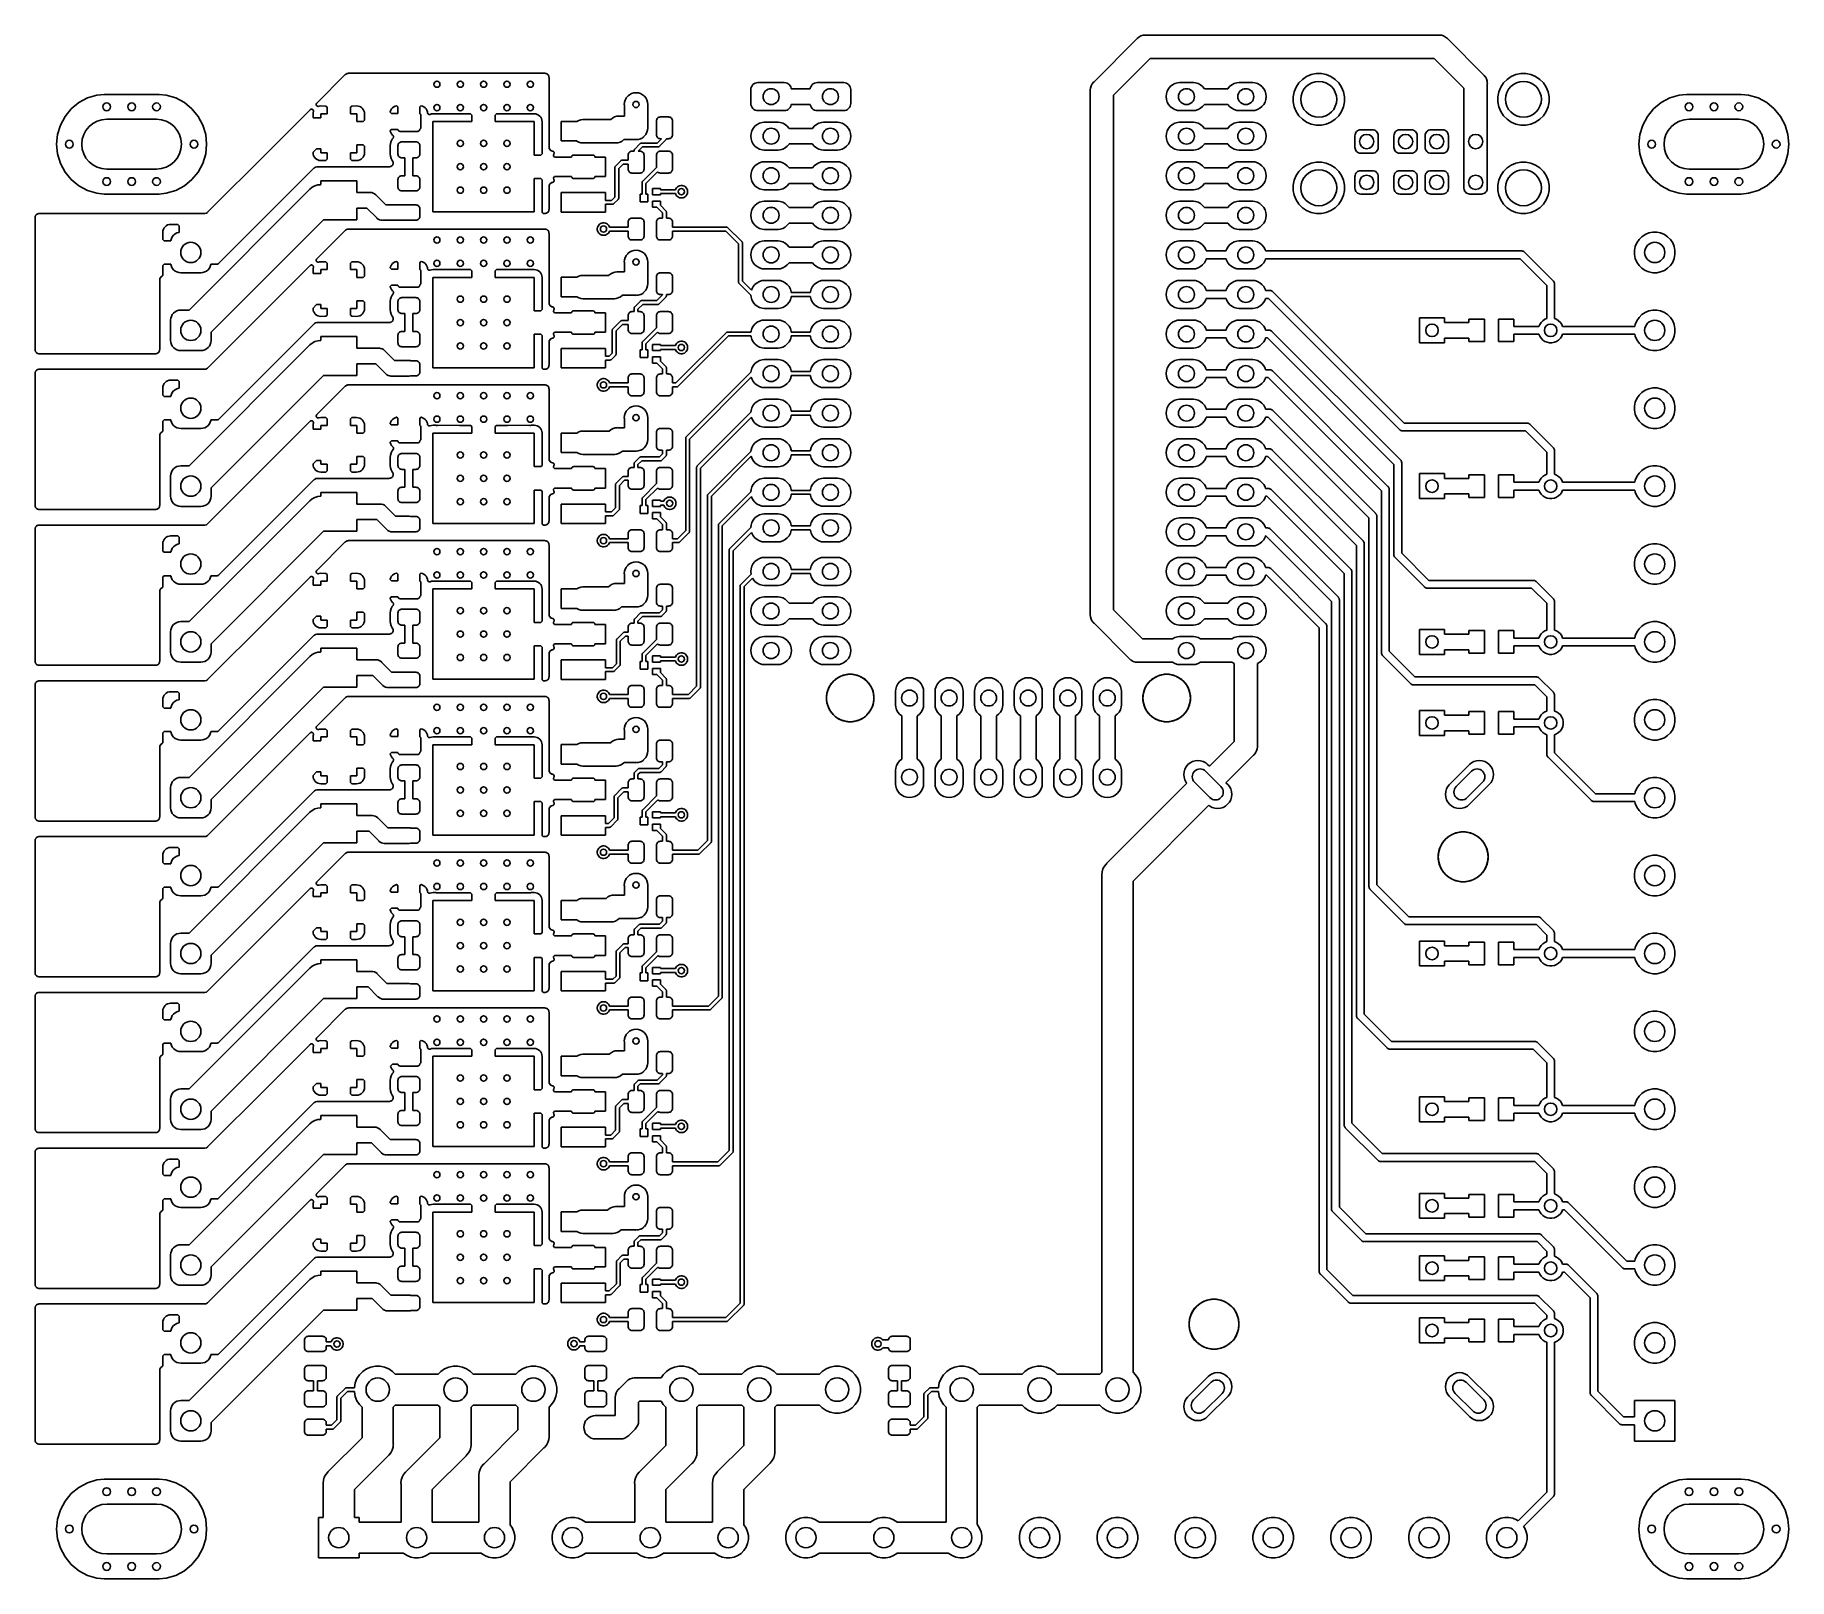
# Model space of a CAD drawing. Extents: x 1.69 to 6.13, y -5.81 to -1.91.
import ezdxf

# ---------------------------------------------------------------- set-up
doc = ezdxf.new("R2010")
doc.units = 0
doc.header["$MEASUREMENT"] = 0
doc.layers.add('BLACK', color=7, linetype='CONTINUOUS')

msp = doc.modelspace()

# ---------------------------------------------------------------- linework, layer by layer
at = {"layer": 'BLACK', "linetype": 'CONTINUOUS'}
for p, q in [((4.36991, -2.02928), (4.4781, -1.92109)), ((4.4781, -1.92109), (4.47902, -1.91996)), ((4.47902, -1.91996), (4.48352, -1.91627)), ((4.48352, -1.91627), (4.48865, -1.91353)), ((4.48865, -1.91353), (4.49421, -1.91184)), ((4.49421, -1.91184), (4.49855, -1.91142)), ((4.49855, -1.91142), (4.5, -1.91127)), ((4.49855, -1.91142), (4.49855, -1.91142)), ((4.5, -1.91127), (4.50145, -1.91142)), ((4.50145, -1.91142), (5.24068, -1.91142)), ((5.24068, -1.91142), (5.24213, -1.91127)), ((5.24213, -1.91127), (5.24358, -1.91142)), ((5.24358, -1.91142), (5.24358, -1.91142)), ((5.24358, -1.91142), (5.24791, -1.91184)), ((5.24791, -1.91184), (5.25348, -1.91353)), ((5.25348, -1.91353), (5.25861, -1.91627)), ((5.25861, -1.91627), (5.26311, -1.91996)), ((5.26311, -1.91996), (5.26403, -1.92109)), ((5.26403, -1.92109), (5.3545, -2.01156)), ((4.51223, -1.97047), (4.41929, -2.06341)), ((5.2299, -1.97047), (4.51223, -1.97047)), ((5.30512, -2.0457), (5.2299, -1.97047)), ((2.40509, -2.0831), (2.47709, -2.0111)), ((2.47709, -2.0111), (2.47714, -2.01105)), ((2.47714, -2.01105), (2.47749, -2.01077)), ((2.47749, -2.01077), (2.47784, -2.01049)), ((2.47784, -2.01049), (2.47981, -2.00917)), ((2.47981, -2.00917), (2.47982, -2.00916)), ((2.47982, -2.00916), (2.47987, -2.00913)), ((2.47982, -2.00916), (2.47982, -2.00916)), ((2.47982, -2.00916), (2.47982, -2.00916)), ((2.47987, -2.00913), (2.48027, -2.00892)), ((2.48027, -2.00892), (2.48067, -2.00871)), ((2.48067, -2.00871), (2.4807, -2.0087)), ((2.4807, -2.0087), (2.48072, -2.00869)), ((2.48072, -2.00869), (2.48116, -2.00856)), ((2.48116, -2.00856), (2.48159, -2.00843)), ((2.48159, -2.00843), (2.48392, -2.00797)), ((2.48392, -2.00797), (2.48398, -2.00796)), ((2.48392, -2.00797), (2.48392, -2.00797)), ((2.48392, -2.00797), (2.48392, -2.00797)), ((2.48392, -2.00797), (2.48392, -2.00797)), ((2.48398, -2.00796), (2.48443, -2.00792)), ((2.48443, -2.00792), (2.48488, -2.00787)), ((2.48488, -2.00787), (2.9818, -2.00787)), ((2.9818, -2.00787), (2.9818, -2.00787)), ((2.9818, -2.00787), (2.9818, -2.00787)), ((2.9818, -2.00787), (2.9818, -2.00787)), ((2.9818, -2.00787), (2.98187, -2.00787)), ((2.98187, -2.00787), (2.98231, -2.00792)), ((2.98231, -2.00792), (2.98276, -2.00797)), ((2.98276, -2.00797), (2.98509, -2.00843)), ((2.98509, -2.00843), (2.9851, -2.00843)), ((2.9851, -2.00843), (2.9851, -2.00843)), ((2.9851, -2.00843), (2.9851, -2.00843)), ((2.9851, -2.00843), (2.98516, -2.00845)), ((2.98516, -2.00845), (2.98559, -2.00858)), ((2.98559, -2.00858), (2.98602, -2.00871)), ((2.98602, -2.00871), (2.98604, -2.00873)), ((2.98604, -2.00873), (2.98607, -2.00874)), ((2.98607, -2.00874), (2.98647, -2.00896)), ((2.98647, -2.00896), (2.98686, -2.00917)), ((2.98686, -2.00917), (2.98843, -2.01021)), ((2.98843, -2.01021), (2.98844, -2.01022)), ((2.98844, -2.01022), (2.98844, -2.01022)), ((2.98844, -2.01022), (2.98844, -2.01022)), ((2.98844, -2.01022), (2.98849, -2.01025)), ((2.98849, -2.01025), (2.98883, -2.01054)), ((2.98883, -2.01054), (2.98918, -2.01083)), ((2.98918, -2.01083), (2.9892, -2.01085)), ((2.9892, -2.01085), (2.98922, -2.01087)), ((2.98922, -2.01087), (2.9895, -2.01122)), ((2.9895, -2.01122), (2.98979, -2.01157)), ((2.98979, -2.01157), (2.99083, -2.01314)), ((2.99083, -2.01314), (2.99084, -2.01314)), ((2.99084, -2.01314), (2.99084, -2.01314)), ((2.99084, -2.01314), (2.99084, -2.01314)), ((2.99084, -2.01314), (2.99087, -2.01319)), ((2.99087, -2.01319), (2.99108, -2.01359)), ((2.99108, -2.01359), (2.99129, -2.01399)), ((2.99129, -2.01399), (2.9913, -2.01402)), ((2.9913, -2.01402), (2.99131, -2.01405)), ((2.99131, -2.01405), (2.99144, -2.01448)), ((2.99144, -2.01448), (2.99157, -2.01491)), ((2.99157, -2.01491), (2.99203, -2.01724)), ((2.99203, -2.01724), (2.99204, -2.01731)), ((2.99204, -2.01731), (2.99208, -2.01776)), ((2.99208, -2.01776), (2.99213, -2.0182)), ((2.99213, -2.0182), (2.99213, -2.19464)), ((3.50371, -2.04228), (3.50535, -2.03921)), ((3.50535, -2.03921), (3.50755, -2.03653)), ((3.50755, -2.03653), (3.51024, -2.03432)), ((3.51024, -2.03432), (3.5133, -2.03269)), ((3.5133, -2.03269), (3.51662, -2.03168)), ((3.51662, -2.03168), (3.52008, -2.03134)), ((3.52008, -2.03134), (3.58701, -2.03134)), ((3.58701, -2.03134), (3.59046, -2.03168)), ((3.59046, -2.03168), (3.59379, -2.03269)), ((3.59379, -2.03269), (3.59685, -2.03432)), ((3.59685, -2.03432), (3.59954, -2.03653)), ((3.59954, -2.03653), (3.60174, -2.03921)), ((3.60174, -2.03921), (3.60338, -2.04228)), ((3.65371, -2.04228), (3.65535, -2.03921)), ((3.65535, -2.03921), (3.65755, -2.03653)), ((3.65755, -2.03653), (3.66024, -2.03432)), ((3.66024, -2.03432), (3.6633, -2.03269)), ((3.6633, -2.03269), (3.66662, -2.03168)), ((3.66662, -2.03168), (3.67008, -2.03134)), ((3.67008, -2.03134), (3.73701, -2.03134)), ((3.73701, -2.03134), (3.74046, -2.03168)), ((3.74046, -2.03168), (3.74379, -2.03269)), ((3.74379, -2.03269), (3.74685, -2.03432)), ((3.74685, -2.03432), (3.74954, -2.03653)), ((3.74954, -2.03653), (3.75174, -2.03921)), ((3.75174, -2.03921), (3.75338, -2.04228)), ((4.36235, -2.03983), (4.36509, -2.0347)), ((4.36509, -2.0347), (4.36878, -2.0302)), ((4.36878, -2.0302), (4.36991, -2.02928)), ((4.56262, -2.0416), (4.56801, -2.03717)), ((4.56801, -2.03717), (4.57417, -2.03388)), ((4.57417, -2.03388), (4.58085, -2.03185)), ((4.58085, -2.03185), (4.58605, -2.03134)), ((4.58605, -2.03134), (4.62103, -2.03134)), ((4.62103, -2.03134), (4.62624, -2.03185)), ((4.62624, -2.03185), (4.63292, -2.03388)), ((4.63292, -2.03388), (4.63907, -2.03717)), ((4.63907, -2.03717), (4.64447, -2.0416)), ((4.71262, -2.0416), (4.71801, -2.03717)), ((4.71801, -2.03717), (4.72417, -2.03388)), ((4.72417, -2.03388), (4.73085, -2.03185)), ((4.73085, -2.03185), (4.73605, -2.03134)), ((4.73605, -2.03134), (4.77103, -2.03134)), ((4.77103, -2.03134), (4.77624, -2.03185)), ((4.77624, -2.03185), (4.78292, -2.03388)), ((4.78292, -2.03388), (4.78907, -2.03717)), ((4.78907, -2.03717), (4.79447, -2.0416)), ((4.88062, -2.04285), (4.88773, -2.03221)), ((4.88773, -2.03221), (4.89678, -2.02316)), ((4.89678, -2.02316), (4.90742, -2.01605)), ((4.90742, -2.01605), (4.91924, -2.01116)), ((4.91924, -2.01116), (4.93179, -2.00866)), ((4.93179, -2.00866), (4.94459, -2.00866)), ((4.94459, -2.00866), (4.95714, -2.01116)), ((4.95714, -2.01116), (4.96896, -2.01605)), ((4.96896, -2.01605), (4.9796, -2.02316)), ((4.9796, -2.02316), (4.98865, -2.03221)), ((4.98865, -2.03221), (4.99576, -2.04285)), ((5.3545, -2.01156), (5.35563, -2.01248)), ((5.35563, -2.01248), (5.35655, -2.01361)), ((5.35655, -2.01361), (5.35655, -2.01361)), ((5.35655, -2.01361), (5.35908, -2.01669)), ((5.35908, -2.01669), (5.35932, -2.01698)), ((5.35932, -2.01698), (5.36206, -2.02211)), ((5.36206, -2.02211), (5.36375, -2.02768)), ((5.36375, -2.02768), (5.36417, -2.03201)), ((5.36417, -2.03201), (5.36417, -2.03201)), ((5.36417, -2.03201), (5.36432, -2.03346)), ((5.36432, -2.03346), (5.36417, -2.03491)), ((5.36417, -2.03491), (5.36417, -2.29823)), ((5.39794, -2.04285), (5.40505, -2.03221)), ((5.40505, -2.03221), (5.4141, -2.02316)), ((5.4141, -2.02316), (5.42474, -2.01605)), ((5.42474, -2.01605), (5.43656, -2.01116)), ((5.43656, -2.01116), (5.44911, -2.00866)), ((5.44911, -2.00866), (5.46191, -2.00866)), ((5.46191, -2.00866), (5.47446, -2.01116)), ((5.47446, -2.01116), (5.48628, -2.01605)), ((5.48628, -2.01605), (5.49692, -2.02316)), ((5.49692, -2.02316), (5.50597, -2.03221)), ((5.50597, -2.03221), (5.51308, -2.04285)), ((1.7845, -2.09749), (1.80368, -2.08175)), ((1.80368, -2.08175), (1.82557, -2.07005)), ((1.82557, -2.07005), (1.84932, -2.06285)), ((1.84932, -2.06285), (1.86783, -2.06102)), ((1.86783, -2.06102), (2.00619, -2.06102)), ((2.00619, -2.06102), (2.0247, -2.06285)), ((2.0247, -2.06285), (2.04845, -2.07005)), ((2.04845, -2.07005), (2.07033, -2.08175)), ((2.07033, -2.08175), (2.08952, -2.09749)), ((2.40448, -2.08384), (2.40463, -2.08365)), ((2.40463, -2.08365), (2.40477, -2.08345)), ((2.40477, -2.08345), (2.40494, -2.08328)), ((2.40494, -2.08328), (2.40509, -2.0831)), ((3.18244, -2.08671), (3.18301, -2.08092)), ((3.18301, -2.08092), (3.18469, -2.07536)), ((3.18469, -2.07536), (3.1864, -2.07216)), ((3.1864, -2.07216), (3.18744, -2.07023)), ((3.18744, -2.07023), (3.1899, -2.06722)), ((3.1899, -2.06722), (3.1902, -2.06686)), ((3.1902, -2.06686), (3.19113, -2.06573)), ((3.1902, -2.06686), (3.1902, -2.06686)), ((3.19113, -2.06573), (3.19225, -2.06481)), ((3.19225, -2.06481), (3.19235, -2.06471)), ((3.19235, -2.06471), (3.19572, -2.06194)), ((3.19572, -2.06194), (3.20085, -2.0592)), ((3.20085, -2.0592), (3.20642, -2.05751)), ((3.20642, -2.05751), (3.2122, -2.05694)), ((3.2122, -2.05694), (3.21799, -2.05751)), ((3.21799, -2.05751), (3.22356, -2.0592)), ((3.22356, -2.0592), (3.22869, -2.06194)), ((3.22869, -2.06194), (3.23318, -2.06563)), ((3.23318, -2.06563), (3.23687, -2.07013)), ((3.23687, -2.07013), (3.23962, -2.07526)), ((3.23962, -2.07526), (3.24131, -2.08083)), ((3.24131, -2.08083), (3.24188, -2.08661)), ((3.50236, -2.04906), (3.5027, -2.0456)), ((3.50236, -2.08449), (3.50236, -2.04906)), ((3.5027, -2.0456), (3.50371, -2.04228)), ((3.60338, -2.04228), (3.60438, -2.0456)), ((3.60438, -2.0456), (3.60453, -2.04709)), ((3.60453, -2.04709), (3.65256, -2.04709)), ((3.65256, -2.04709), (3.6527, -2.0456)), ((3.6527, -2.0456), (3.65371, -2.04228)), ((3.75338, -2.04228), (3.75438, -2.0456)), ((3.75438, -2.0456), (3.75472, -2.04906)), ((3.75472, -2.04906), (3.75472, -2.08449)), ((4.36009, -2.05118), (4.36024, -2.04973)), ((4.36024, -2.05263), (4.36009, -2.05118)), ((4.36024, -2.04973), (4.36066, -2.04539)), ((4.36024, -2.04973), (4.36024, -2.04973)), ((4.36024, -3.37453), (4.36024, -2.05263)), ((4.36066, -2.04539), (4.36235, -2.03983)), ((4.41929, -2.06341), (4.41929, -3.36375)), ((4.55219, -2.06677), (4.55287, -2.05983)), ((4.55287, -2.07372), (4.55219, -2.06677)), ((4.55287, -2.05983), (4.5549, -2.05315)), ((4.5549, -2.0804), (4.55287, -2.07372)), ((4.5549, -2.05315), (4.55819, -2.04699)), ((4.55819, -2.08655), (4.5549, -2.0804)), ((4.55819, -2.04699), (4.56262, -2.0416)), ((4.64447, -2.0416), (4.6489, -2.04699)), ((4.6489, -2.04699), (4.64895, -2.04709)), ((4.64895, -2.04709), (4.70814, -2.04709)), ((4.70814, -2.04709), (4.70819, -2.04699)), ((4.70819, -2.04699), (4.71262, -2.0416)), ((4.79447, -2.0416), (4.7989, -2.04699)), ((4.7989, -2.04699), (4.80219, -2.05315)), ((4.80219, -2.0804), (4.7989, -2.08655)), ((4.80219, -2.05315), (4.80421, -2.05983)), ((4.80421, -2.07372), (4.80219, -2.0804)), ((4.80421, -2.05983), (4.8049, -2.06677)), ((4.8049, -2.06677), (4.80421, -2.07372)), ((4.87323, -2.06722), (4.87572, -2.05467)), ((4.87323, -2.08002), (4.87323, -2.06722)), ((4.87572, -2.09257), (4.87323, -2.08002)), ((4.87572, -2.05467), (4.88062, -2.04285)), ((4.99576, -2.04285), (5.00065, -2.05467)), ((5.00065, -2.05467), (5.00315, -2.06722)), ((5.00315, -2.08002), (5.00065, -2.09257)), ((5.00315, -2.06722), (5.00315, -2.08002)), ((5.30512, -2.16555), (5.30512, -2.0457)), ((5.39055, -2.06722), (5.39305, -2.05467)), ((5.39055, -2.08002), (5.39055, -2.06722)), ((5.39305, -2.09257), (5.39055, -2.08002)), ((5.39305, -2.05467), (5.39794, -2.04285)), ((5.51308, -2.04285), (5.51798, -2.05467)), ((5.51798, -2.05467), (5.52047, -2.06722)), ((5.52047, -2.08002), (5.51798, -2.09257)), ((5.52047, -2.06722), (5.52047, -2.08002)), ((5.7845, -2.09749), (5.80368, -2.08175)), ((5.80368, -2.08175), (5.82557, -2.07005)), ((5.82557, -2.07005), (5.84932, -2.06285)), ((5.84932, -2.06285), (5.86783, -2.06102)), ((5.86783, -2.06102), (6.00619, -2.06102)), ((6.00619, -2.06102), (6.0247, -2.06285)), ((6.0247, -2.06285), (6.04845, -2.07005)), ((6.04845, -2.07005), (6.07033, -2.08175)), ((6.07033, -2.08175), (6.08952, -2.09749)), ((1.75706, -2.13856), (1.76876, -2.11668)), ((1.76876, -2.11668), (1.7845, -2.09749)), ((1.86173, -2.12523), (1.84991, -2.12881)), ((1.87402, -2.12402), (1.86173, -2.12523)), ((2, -2.12402), (1.87402, -2.12402)), ((2.01229, -2.12523), (2, -2.12402)), ((2.02411, -2.12881), (2.01229, -2.12523)), ((2.08952, -2.09749), (2.10526, -2.11668)), ((2.10526, -2.11668), (2.11696, -2.13856)), ((2.28301, -2.20518), (2.38822, -2.09997)), ((2.38822, -2.09997), (2.38827, -2.09992)), ((2.38827, -2.09992), (2.38845, -2.09977)), ((2.38845, -2.09977), (2.38862, -2.09961)), ((2.38862, -2.09961), (2.38883, -2.09948)), ((2.38883, -2.09948), (2.38902, -2.09932)), ((2.38902, -2.09932), (2.38923, -2.09921)), ((2.38923, -2.09921), (2.38943, -2.09908)), ((2.38943, -2.09908), (2.38965, -2.09899)), ((2.38965, -2.09899), (2.38987, -2.09888)), ((2.38987, -2.09888), (2.3901, -2.09881)), ((2.3901, -2.09881), (2.39032, -2.09873)), ((2.39032, -2.09873), (2.39056, -2.09868)), ((2.39056, -2.09868), (2.39079, -2.09861)), ((2.39079, -2.09861), (2.39103, -2.09859)), ((2.39103, -2.09859), (2.39126, -2.09855)), ((2.39126, -2.09855), (2.39151, -2.09855)), ((2.39151, -2.09855), (2.39175, -2.09853)), ((2.39175, -2.09853), (2.39199, -2.09855)), ((2.39199, -2.09855), (2.39222, -2.09856)), ((2.39222, -2.09856), (2.39246, -2.09861)), ((2.39246, -2.09861), (2.39271, -2.09863)), ((2.39271, -2.09863), (2.39293, -2.0987)), ((2.39293, -2.0987), (2.39316, -2.09875)), ((2.39316, -2.09875), (2.39339, -2.09885)), ((2.39339, -2.09885), (2.39362, -2.09892)), ((2.39362, -2.09892), (2.39383, -2.09903)), ((2.39383, -2.09903), (2.39405, -2.09912)), ((2.39405, -2.09912), (2.39425, -2.09926)), ((2.39425, -2.09926), (2.39447, -2.09938)), ((2.39447, -2.09938), (2.39465, -2.09953)), ((2.39465, -2.09953), (2.39484, -2.09966)), ((2.39484, -2.09966), (2.39501, -2.09984)), ((2.39501, -2.09984), (2.3952, -2.09999)), ((2.3952, -2.09999), (2.39535, -2.10018)), ((2.39535, -2.10018), (2.39552, -2.10034)), ((2.39552, -2.10034), (2.39565, -2.10055)), ((2.39595, -2.10638), (2.39555, -2.11046)), ((2.39555, -2.11046), (2.39561, -2.12008)), ((2.39561, -2.12008), (2.41535, -2.12008)), ((2.39565, -2.10055), (2.39581, -2.10074)), ((2.39581, -2.10074), (2.39592, -2.10095)), ((2.39592, -2.10095), (2.39605, -2.10114)), ((2.39641, -2.10488), (2.39595, -2.10638)), ((2.39605, -2.10114), (2.39614, -2.10137)), ((2.39614, -2.10137), (2.39626, -2.10159)), ((2.39626, -2.10159), (2.39632, -2.10182)), ((2.39632, -2.10182), (2.39641, -2.10203)), ((2.39641, -2.10203), (2.39646, -2.10227)), ((2.39646, -2.10465), (2.39641, -2.10488)), ((2.39646, -2.10227), (2.39653, -2.10251)), ((2.39652, -2.10442), (2.39646, -2.10465)), ((2.39655, -2.10418), (2.39652, -2.10442)), ((2.39653, -2.10251), (2.39655, -2.10274)), ((2.39655, -2.10274), (2.3966, -2.10298)), ((2.3966, -2.10394), (2.39655, -2.10418)), ((2.3966, -2.10298), (2.3966, -2.10322)), ((2.3966, -2.10322), (2.39662, -2.10347)), ((2.39662, -2.10347), (2.3966, -2.1037)), ((2.3966, -2.1037), (2.3966, -2.10394)), ((2.40365, -2.08656), (2.40367, -2.08632)), ((2.40367, -2.0868), (2.40365, -2.08656)), ((2.40367, -2.08607), (2.40372, -2.08584)), ((2.40367, -2.08632), (2.40367, -2.08607)), ((2.40367, -2.08703), (2.40367, -2.0868)), ((2.40371, -2.08728), (2.40367, -2.08703)), ((2.40374, -2.08752), (2.40371, -2.08728)), ((2.40372, -2.08584), (2.40374, -2.08561)), ((2.40374, -2.08561), (2.40381, -2.08537)), ((2.4038, -2.08775), (2.40374, -2.08752)), ((2.40385, -2.08798), (2.4038, -2.08775)), ((2.40381, -2.08537), (2.40386, -2.08513)), ((2.40394, -2.0882), (2.40385, -2.08798)), ((2.40386, -2.08513), (2.40395, -2.08492)), ((2.40401, -2.08844), (2.40394, -2.0882)), ((2.40395, -2.08492), (2.40402, -2.08469)), ((2.40412, -2.08865), (2.40401, -2.08844)), ((2.40402, -2.08469), (2.40414, -2.08447)), ((2.40421, -2.08887), (2.40412, -2.08865)), ((2.40414, -2.08447), (2.40424, -2.08425)), ((2.40434, -2.08907), (2.40421, -2.08887)), ((2.40424, -2.08425), (2.40437, -2.08405)), ((2.40446, -2.08929), (2.40434, -2.08907)), ((2.40437, -2.08405), (2.40448, -2.08384)), ((2.40461, -2.08947), (2.40446, -2.08929)), ((2.40474, -2.08967), (2.40461, -2.08947)), ((2.40491, -2.08985), (2.40474, -2.08967)), ((2.40506, -2.09004), (2.40491, -2.08985)), ((2.40524, -2.09019), (2.40506, -2.09004)), ((2.40541, -2.09036), (2.40524, -2.09019)), ((2.40561, -2.09049), (2.40541, -2.09036)), ((2.4058, -2.09065), (2.40561, -2.09049)), ((2.40601, -2.09076), (2.4058, -2.09065)), ((2.4062, -2.0909), (2.40601, -2.09076)), ((2.40643, -2.09099), (2.4062, -2.0909)), ((2.40664, -2.09111), (2.40643, -2.09099)), ((2.40687, -2.09118), (2.40664, -2.09111)), ((2.40709, -2.09127), (2.40687, -2.09118)), ((2.40733, -2.09133), (2.40709, -2.09127)), ((2.40756, -2.0914), (2.40733, -2.09133)), ((2.40779, -2.09142), (2.40756, -2.0914)), ((2.40802, -2.09147), (2.40779, -2.09142)), ((2.40827, -2.09148), (2.40802, -2.09147)), ((2.40852, -2.0915), (2.40827, -2.09148)), ((2.40875, -2.09148), (2.40852, -2.0915)), ((2.40899, -2.09149), (2.40875, -2.09148)), ((2.40923, -2.09144), (2.40899, -2.09149)), ((2.40947, -2.09142), (2.40923, -2.09144)), ((2.4097, -2.09135), (2.40947, -2.09142)), ((2.40993, -2.09131), (2.4097, -2.09135)), ((2.41, -2.09129), (2.40993, -2.09131)), ((2.4115, -2.09084), (2.41, -2.09129)), ((2.41558, -2.09043), (2.4115, -2.09084)), ((2.41535, -2.12008), (2.41535, -2.11024)), ((2.41535, -2.11024), (2.4311, -2.11024)), ((2.42782, -2.09053), (2.41558, -2.09043)), ((2.4311, -2.09382), (2.42782, -2.09053)), ((2.4311, -2.11024), (2.4311, -2.09382)), ((2.49344, -2.09053), (2.49016, -2.09382)), ((2.49016, -2.09382), (2.49016, -2.11024)), ((2.49016, -2.11024), (2.50591, -2.11024)), ((2.50568, -2.09043), (2.49344, -2.09053)), ((2.50976, -2.09084), (2.50568, -2.09043)), ((2.50591, -2.11024), (2.50591, -2.12992)), ((2.51348, -2.09196), (2.50976, -2.09084)), ((2.51689, -2.09379), (2.51348, -2.09196)), ((2.51989, -2.09625), (2.51689, -2.09379)), ((2.52235, -2.09925), (2.51989, -2.09625)), ((2.52232, -2.12992), (2.5256, -2.12664)), ((2.52418, -2.10267), (2.52235, -2.09925)), ((2.52531, -2.10638), (2.52418, -2.10267)), ((2.52552, -2.1085), (2.52531, -2.10638)), ((2.52571, -2.11046), (2.52552, -2.1085)), ((2.5256, -2.12664), (2.52571, -2.11046)), ((2.5909, -2.10508), (2.59078, -2.10621)), ((2.59078, -2.10621), (2.59382, -2.10925)), ((2.59208, -2.1014), (2.5909, -2.10508)), ((2.59396, -2.09801), (2.59208, -2.1014)), ((2.59382, -2.10925), (2.61024, -2.10925)), ((2.59647, -2.09505), (2.59396, -2.09801)), ((2.5995, -2.09264), (2.59647, -2.09505)), ((2.60295, -2.09086), (2.5995, -2.09264)), ((2.60669, -2.08979), (2.60295, -2.09086)), ((2.60715, -2.08975), (2.60669, -2.08979)), ((2.61024, -2.09284), (2.60715, -2.08975)), ((2.61024, -2.10925), (2.61024, -2.09284)), ((2.66844, -2.08975), (2.66535, -2.09284)), ((2.66535, -2.09284), (2.66535, -2.10977)), ((2.66535, -2.10977), (2.66553, -2.10987)), ((2.66553, -2.10987), (2.66594, -2.11009)), ((2.66594, -2.11009), (2.66595, -2.1101)), ((2.66595, -2.1101), (2.66597, -2.11011)), ((2.66597, -2.11011), (2.66632, -2.11041)), ((2.66632, -2.11041), (2.66668, -2.11071)), ((2.66668, -2.11071), (2.66669, -2.11072)), ((2.66669, -2.11072), (2.66671, -2.11073)), ((2.66671, -2.11073), (2.667, -2.11109)), ((2.667, -2.11109), (2.66729, -2.11145)), ((2.66729, -2.11145), (2.6673, -2.11147)), ((2.6673, -2.11147), (2.66731, -2.11148)), ((2.66731, -2.11148), (2.66752, -2.11189)), ((2.66752, -2.11189), (2.66774, -2.1123)), ((2.66774, -2.1123), (2.66774, -2.11231)), ((2.66774, -2.11231), (2.66775, -2.11233)), ((2.66775, -2.11233), (2.66788, -2.11278)), ((2.66788, -2.11278), (2.66802, -2.11322)), ((2.66802, -2.11322), (2.66802, -2.11323)), ((2.66802, -2.11323), (2.66802, -2.11325)), ((2.66802, -2.11325), (2.66807, -2.11371)), ((2.66807, -2.11371), (2.66811, -2.11417)), ((2.66811, -2.11417), (2.66811, -2.14469)), ((2.6689, -2.08979), (2.66844, -2.08975)), ((2.67264, -2.09086), (2.6689, -2.08979)), ((2.67609, -2.09264), (2.67264, -2.09086)), ((2.67912, -2.09505), (2.67609, -2.09264)), ((2.68163, -2.09801), (2.67912, -2.09505)), ((2.68351, -2.1014), (2.68163, -2.09801)), ((2.68469, -2.10508), (2.68351, -2.1014)), ((2.68472, -2.10536), (2.68469, -2.10508)), ((2.68476, -2.10555), (2.68472, -2.10536)), ((2.68478, -2.10574), (2.68476, -2.10555)), ((2.68486, -2.10602), (2.68478, -2.10574)), ((2.68492, -2.1063), (2.68486, -2.10602)), ((2.68499, -2.10648), (2.68492, -2.1063)), ((2.68504, -2.10664), (2.68499, -2.10648)), ((2.68504, -2.10689), (2.68504, -2.10664)), ((2.68506, -2.10712), (2.68504, -2.10689)), ((2.68506, -2.10735), (2.68506, -2.10712)), ((2.68511, -2.1076), (2.68506, -2.10735)), ((2.68513, -2.10785), (2.68511, -2.1076)), ((2.6852, -2.10807), (2.68513, -2.10785)), ((2.68524, -2.10829), (2.6852, -2.10807)), ((2.68534, -2.10853), (2.68524, -2.10829)), ((2.68541, -2.10877), (2.68534, -2.10853)), ((2.68552, -2.10897), (2.68541, -2.10877)), ((2.6856, -2.10918), (2.68552, -2.10897)), ((2.68574, -2.10939), (2.6856, -2.10918)), ((2.68586, -2.10962), (2.68574, -2.10939)), ((2.686, -2.10979), (2.68586, -2.10962)), ((2.68613, -2.10998), (2.686, -2.10979)), ((2.68631, -2.11017), (2.68613, -2.10998)), ((2.68647, -2.11036), (2.68631, -2.11017)), ((2.68664, -2.11051), (2.68647, -2.11036)), ((2.6868, -2.11067), (2.68664, -2.11051)), ((2.68701, -2.11081), (2.6868, -2.11067)), ((2.68721, -2.11097), (2.68701, -2.11081)), ((2.68741, -2.11108), (2.68721, -2.11097)), ((2.6876, -2.11121), (2.68741, -2.11108)), ((2.68783, -2.11131), (2.6876, -2.11121)), ((2.68805, -2.11143), (2.68783, -2.11131)), ((2.68827, -2.1115), (2.68805, -2.11143)), ((2.68848, -2.11159), (2.68827, -2.1115)), ((2.68873, -2.11164), (2.68848, -2.11159)), ((2.68897, -2.11172), (2.68873, -2.11164)), ((2.6892, -2.11174), (2.68897, -2.11172)), ((2.68942, -2.11179), (2.6892, -2.11174)), ((2.68967, -2.11179), (2.68942, -2.11179)), ((2.68993, -2.11182), (2.68967, -2.11179)), ((2.69015, -2.1118), (2.68993, -2.11182)), ((2.69038, -2.1118), (2.69015, -2.1118)), ((2.69063, -2.11175), (2.69038, -2.1118)), ((2.69088, -2.11173), (2.69063, -2.11175)), ((2.6911, -2.11166), (2.69088, -2.11173)), ((2.69132, -2.11162), (2.6911, -2.11166)), ((2.69139, -2.1116), (2.69132, -2.11162)), ((2.69496, -2.11052), (2.69139, -2.1116)), ((2.69906, -2.11012), (2.69496, -2.11052)), ((2.70656, -2.11013), (2.69906, -2.11012)), ((2.70711, -2.11024), (2.70656, -2.11013)), ((2.71021, -2.11024), (2.70711, -2.11024)), ((2.71074, -2.11013), (2.71021, -2.11024)), ((2.76598, -2.1102), (2.71074, -2.11013)), ((2.76617, -2.11024), (2.76598, -2.1102)), ((2.76927, -2.11024), (2.76617, -2.11024)), ((2.76943, -2.1102), (2.76927, -2.11024)), ((2.79397, -2.11023), (2.76943, -2.1102)), ((2.79724, -2.1135), (2.79397, -2.11023)), ((2.79724, -2.12992), (2.79724, -2.1135)), ((2.85957, -2.11023), (2.8563, -2.1135)), ((2.8563, -2.1135), (2.8563, -2.12992)), ((2.88411, -2.1102), (2.85957, -2.11023)), ((2.88428, -2.11024), (2.88411, -2.1102)), ((2.88738, -2.11024), (2.88428, -2.11024)), ((2.88756, -2.1102), (2.88738, -2.11024)), ((2.94281, -2.11013), (2.88756, -2.1102)), ((2.94333, -2.11024), (2.94281, -2.11013)), ((2.94643, -2.11024), (2.94333, -2.11024)), ((2.94698, -2.11013), (2.94643, -2.11024)), ((2.95449, -2.11012), (2.94698, -2.11013)), ((2.95858, -2.11052), (2.95449, -2.11012)), ((2.96229, -2.11165), (2.95858, -2.11052)), ((2.96571, -2.11347), (2.96229, -2.11165)), ((2.96871, -2.11593), (2.96571, -2.11347)), ((2.97117, -2.11893), (2.96871, -2.11593)), ((2.973, -2.12235), (2.97117, -2.11893)), ((2.97412, -2.12606), (2.973, -2.12235)), ((2.97453, -2.13016), (2.97412, -2.12606)), ((3.06226, -2.12966), (3.06739, -2.12692)), ((3.06739, -2.12692), (3.07295, -2.12523)), ((3.07295, -2.12523), (3.07729, -2.1248)), ((3.07729, -2.1248), (3.14822, -2.1248)), ((3.14822, -2.1248), (3.14831, -2.12469)), ((3.14831, -2.12469), (3.15281, -2.121)), ((3.15281, -2.121), (3.15794, -2.11826)), ((3.15794, -2.11826), (3.1635, -2.11657)), ((3.1635, -2.11657), (3.16784, -2.11614)), ((3.16784, -2.11614), (3.16929, -2.116)), ((3.16784, -2.11614), (3.16784, -2.11614)), ((3.16929, -2.116), (3.17074, -2.11614)), ((3.17074, -2.11614), (3.18258, -2.11614)), ((3.18258, -2.08816), (3.18244, -2.08671)), ((3.18258, -2.11614), (3.18258, -2.08816)), ((3.24188, -2.08661), (3.24163, -2.08906)), ((3.24163, -2.08906), (3.24163, -2.14422)), ((3.26378, -2.12795), (3.26397, -2.12603)), ((3.26378, -2.16339), (3.26378, -2.12795)), ((3.26397, -2.12603), (3.26453, -2.12419)), ((3.26453, -2.12419), (3.26544, -2.12248)), ((3.26544, -2.12248), (3.26666, -2.12099)), ((3.26666, -2.12099), (3.26815, -2.11977)), ((3.26815, -2.11977), (3.26986, -2.11886)), ((3.26986, -2.11886), (3.2717, -2.1183)), ((3.2717, -2.1183), (3.27362, -2.11811)), ((3.27362, -2.11811), (3.29429, -2.11811)), ((3.29429, -2.11811), (3.29621, -2.1183)), ((3.29621, -2.1183), (3.29806, -2.11886)), ((3.29806, -2.11886), (3.29976, -2.11977)), ((3.29976, -2.11977), (3.30125, -2.12099)), ((3.30125, -2.12099), (3.30248, -2.12248)), ((3.30248, -2.12248), (3.30338, -2.12419)), ((3.30338, -2.12419), (3.30394, -2.12603)), ((3.30394, -2.12603), (3.30413, -2.12795)), ((3.30413, -2.12795), (3.30413, -2.16339)), ((3.5027, -2.08794), (3.50236, -2.08449)), ((3.50371, -2.09127), (3.5027, -2.08794)), ((3.50535, -2.09433), (3.50371, -2.09127)), ((3.50755, -2.09702), (3.50535, -2.09433)), ((3.51024, -2.09922), (3.50755, -2.09702)), ((3.5133, -2.10086), (3.51024, -2.09922)), ((3.51662, -2.10186), (3.5133, -2.10086)), ((3.52008, -2.1022), (3.51662, -2.10186)), ((3.58701, -2.1022), (3.52008, -2.1022)), ((3.59046, -2.10186), (3.58701, -2.1022)), ((3.59379, -2.10086), (3.59046, -2.10186)), ((3.59685, -2.09922), (3.59379, -2.10086)), ((3.59954, -2.09702), (3.59685, -2.09922)), ((3.60174, -2.09433), (3.59954, -2.09702)), ((3.60338, -2.09127), (3.60174, -2.09433)), ((3.60438, -2.08794), (3.60338, -2.09127)), ((3.60453, -2.08646), (3.60438, -2.08794)), ((3.65256, -2.08646), (3.60453, -2.08646)), ((3.6527, -2.08794), (3.65256, -2.08646)), ((3.65371, -2.09127), (3.6527, -2.08794)), ((3.65535, -2.09433), (3.65371, -2.09127)), ((3.65755, -2.09702), (3.65535, -2.09433)), ((3.66024, -2.09922), (3.65755, -2.09702)), ((3.6633, -2.10086), (3.66024, -2.09922)), ((3.66662, -2.10186), (3.6633, -2.10086)), ((3.67008, -2.1022), (3.66662, -2.10186)), ((3.73701, -2.1022), (3.67008, -2.1022)), ((3.74046, -2.10186), (3.73701, -2.1022)), ((3.74379, -2.10086), (3.74046, -2.10186)), ((3.74685, -2.09922), (3.74379, -2.10086)), ((3.74954, -2.09702), (3.74685, -2.09922)), ((3.75174, -2.09433), (3.74954, -2.09702)), ((3.75338, -2.09127), (3.75174, -2.09433)), ((3.75438, -2.08794), (3.75338, -2.09127)), ((3.75472, -2.08449), (3.75438, -2.08794)), ((4.56262, -2.09195), (4.55819, -2.08655)), ((4.56801, -2.09638), (4.56262, -2.09195)), ((4.57417, -2.09967), (4.56801, -2.09638)), ((4.58085, -2.10169), (4.57417, -2.09967)), ((4.58605, -2.1022), (4.58085, -2.10169)), ((4.62103, -2.1022), (4.58605, -2.1022)), ((4.62624, -2.10169), (4.62103, -2.1022)), ((4.63292, -2.09967), (4.62624, -2.10169)), ((4.63907, -2.09638), (4.63292, -2.09967)), ((4.64447, -2.09195), (4.63907, -2.09638)), ((4.6489, -2.08655), (4.64447, -2.09195)), ((4.64895, -2.08646), (4.6489, -2.08655)), ((4.70814, -2.08646), (4.64895, -2.08646)), ((4.70819, -2.08655), (4.70814, -2.08646)), ((4.71262, -2.09195), (4.70819, -2.08655)), ((4.71801, -2.09638), (4.71262, -2.09195)), ((4.72417, -2.09967), (4.71801, -2.09638)), ((4.73085, -2.10169), (4.72417, -2.09967)), ((4.73605, -2.1022), (4.73085, -2.10169)), ((4.77103, -2.1022), (4.73605, -2.1022)), ((4.77624, -2.10169), (4.77103, -2.1022)), ((4.78292, -2.09967), (4.77624, -2.10169)), ((4.78907, -2.09638), (4.78292, -2.09967)), ((4.79447, -2.09195), (4.78907, -2.09638)), ((4.7989, -2.08655), (4.79447, -2.09195)), ((4.88062, -2.10439), (4.87572, -2.09257)), ((4.88773, -2.11503), (4.88062, -2.10439)), ((4.89678, -2.12408), (4.88773, -2.11503)), ((4.90742, -2.13119), (4.89678, -2.12408)), ((4.9796, -2.12408), (4.96896, -2.13119)), ((4.98865, -2.11503), (4.9796, -2.12408)), ((4.99576, -2.10439), (4.98865, -2.11503)), ((5.00065, -2.09257), (4.99576, -2.10439)), ((5.39794, -2.10439), (5.39305, -2.09257)), ((5.40505, -2.11503), (5.39794, -2.10439)), ((5.4141, -2.12408), (5.40505, -2.11503)), ((5.42474, -2.13119), (5.4141, -2.12408)), ((5.49692, -2.12408), (5.48628, -2.13119)), ((5.50597, -2.11503), (5.49692, -2.12408)), ((5.51308, -2.10439), (5.50597, -2.11503)), ((5.51798, -2.09257), (5.51308, -2.10439)), ((5.75706, -2.13856), (5.76876, -2.11668)), ((5.76876, -2.11668), (5.7845, -2.09749)), ((5.86173, -2.12523), (5.84991, -2.12881)), ((5.87402, -2.12402), (5.86173, -2.12523)), ((6, -2.12402), (5.87402, -2.12402)), ((6.01229, -2.12523), (6, -2.12402)), ((6.02411, -2.12881), (6.01229, -2.12523)), ((6.08952, -2.09749), (6.10526, -2.11668)), ((6.10526, -2.11668), (6.11696, -2.13856)), ((1.74742, -2.18701), (1.74985, -2.16231)), ((1.74985, -2.16231), (1.75706, -2.13856)), ((1.81582, -2.1629), (1.81223, -2.17472)), ((1.82164, -2.15201), (1.81582, -2.1629)), ((1.82947, -2.14247), (1.82164, -2.15201)), ((1.83902, -2.13463), (1.82947, -2.14247)), ((1.84991, -2.12881), (1.83902, -2.13463)), ((2.035, -2.13463), (2.02411, -2.12881)), ((2.04454, -2.14247), (2.035, -2.13463)), ((2.05238, -2.15201), (2.04454, -2.14247)), ((2.0582, -2.1629), (2.05238, -2.15201)), ((2.06178, -2.17472), (2.0582, -2.1629)), ((2.11696, -2.13856), (2.12416, -2.16231)), ((2.12416, -2.16231), (2.12659, -2.18701)), ((2.50591, -2.12992), (2.52232, -2.12992)), ((2.59382, -2.14961), (2.59078, -2.15265)), ((2.59078, -2.15265), (2.5909, -2.15378)), ((2.5909, -2.15378), (2.59208, -2.15746)), ((2.59208, -2.15746), (2.59396, -2.16085)), ((2.61024, -2.14961), (2.59382, -2.14961)), ((2.59396, -2.16085), (2.59647, -2.16381)), ((2.59798, -2.1714), (2.59545, -2.17449)), ((2.59647, -2.16381), (2.59724, -2.16442)), ((2.59724, -2.16442), (2.5973, -2.16447)), ((2.5973, -2.16447), (2.59731, -2.16448)), ((2.59731, -2.16448), (2.59733, -2.16449)), ((2.59733, -2.16449), (2.59765, -2.16482)), ((2.59765, -2.16482), (2.59798, -2.16514)), ((2.59798, -2.16514), (2.59799, -2.16516)), ((2.598, -2.17138), (2.59798, -2.1714)), ((2.59799, -2.16516), (2.598, -2.16518)), ((2.598, -2.16518), (2.59826, -2.16556)), ((2.59801, -2.17137), (2.598, -2.17138)), ((2.59826, -2.17098), (2.59801, -2.17137)), ((2.59826, -2.16556), (2.59851, -2.16594)), ((2.59852, -2.1706), (2.59826, -2.17098)), ((2.59851, -2.16594), (2.59852, -2.16596)), ((2.59852, -2.16596), (2.59853, -2.16598)), ((2.59853, -2.17058), (2.59852, -2.1706)), ((2.59853, -2.16598), (2.5987, -2.1664)), ((2.59854, -2.17056), (2.59853, -2.17058)), ((2.59871, -2.17014), (2.59854, -2.17056)), ((2.5987, -2.1664), (2.59888, -2.16683)), ((2.59889, -2.16971), (2.59871, -2.17014)), ((2.59888, -2.16683), (2.59889, -2.16685)), ((2.59889, -2.16685), (2.5989, -2.16687)), ((2.5989, -2.16967), (2.59889, -2.16969)), ((2.59889, -2.16969), (2.59889, -2.16971)), ((2.5989, -2.16687), (2.59898, -2.16731)), ((2.59899, -2.16922), (2.5989, -2.16967)), ((2.59898, -2.16731), (2.59907, -2.16777)), ((2.59908, -2.16877), (2.59899, -2.16922)), ((2.59907, -2.16777), (2.59907, -2.16779)), ((2.59907, -2.16779), (2.59908, -2.16781)), ((2.59908, -2.16781), (2.59908, -2.16826)), ((2.59908, -2.16826), (2.59908, -2.16873)), ((2.59908, -2.16873), (2.59908, -2.16875)), ((2.59908, -2.16875), (2.59908, -2.16877)), ((2.61028, -2.15007), (2.61024, -2.14961)), ((2.61032, -2.15053), (2.61028, -2.15007)), ((2.61033, -2.15055), (2.61032, -2.15053)), ((2.61033, -2.15056), (2.61033, -2.15055)), ((2.61046, -2.151), (2.61033, -2.15056)), ((2.61059, -2.15145), (2.61046, -2.151)), ((2.6106, -2.15147), (2.61059, -2.15145)), ((2.61061, -2.15148), (2.6106, -2.15147)), ((2.61082, -2.15189), (2.61061, -2.15148)), ((2.61104, -2.1523), (2.61082, -2.15189)), ((2.61105, -2.15231), (2.61104, -2.1523)), ((2.61106, -2.15233), (2.61105, -2.15231)), ((2.61135, -2.15269), (2.61106, -2.15233)), ((2.61164, -2.15305), (2.61135, -2.15269)), ((2.61165, -2.15306), (2.61164, -2.15305)), ((2.61167, -2.15307), (2.61165, -2.15306)), ((2.61202, -2.15337), (2.61167, -2.15307)), ((2.61238, -2.15367), (2.61202, -2.15337)), ((2.61239, -2.15368), (2.61238, -2.15367)), ((2.61241, -2.15369), (2.61239, -2.15368)), ((2.61281, -2.15391), (2.61241, -2.15369)), ((2.61322, -2.15413), (2.61281, -2.15391)), ((2.61324, -2.15413), (2.61322, -2.15413)), ((2.61325, -2.15414), (2.61324, -2.15413)), ((2.61369, -2.15428), (2.61325, -2.15414)), ((2.61413, -2.15442), (2.61369, -2.15428)), ((2.61415, -2.15442), (2.61413, -2.15442)), ((2.61417, -2.15443), (2.61415, -2.15442)), ((2.61463, -2.15448), (2.61417, -2.15443)), ((2.61509, -2.15453), (2.61463, -2.15448)), ((2.61512, -2.15453), (2.61509, -2.15453)), ((2.61516, -2.15453), (2.61512, -2.15453)), ((2.61512, -2.15453), (2.61512, -2.15453)), ((2.61512, -2.15453), (2.61512, -2.15453)), ((2.66043, -2.15453), (2.61516, -2.15453)), ((2.66089, -2.15448), (2.66043, -2.15453)), ((2.66136, -2.15444), (2.66089, -2.15448)), ((2.66137, -2.15444), (2.66136, -2.15444)), ((2.66139, -2.15443), (2.66137, -2.15444)), ((2.66183, -2.1543), (2.66139, -2.15443)), ((2.66228, -2.15417), (2.66183, -2.1543)), ((2.66229, -2.15416), (2.66228, -2.15417)), ((2.66231, -2.15416), (2.66229, -2.15416)), ((2.66272, -2.15394), (2.66231, -2.15416)), ((2.66313, -2.15372), (2.66272, -2.15394)), ((2.66314, -2.15371), (2.66313, -2.15372)), ((2.66316, -2.15371), (2.66314, -2.15371)), ((2.66351, -2.15341), (2.66316, -2.15371)), ((2.66388, -2.15312), (2.66351, -2.15341)), ((2.66389, -2.15311), (2.66388, -2.15312)), ((2.6639, -2.1531), (2.66389, -2.15311)), ((2.6642, -2.15274), (2.6639, -2.1531)), ((2.66449, -2.15239), (2.6642, -2.15274)), ((2.6645, -2.15237), (2.66449, -2.15239)), ((2.66451, -2.15236), (2.6645, -2.15237)), ((2.66473, -2.15195), (2.66451, -2.15236)), ((2.66496, -2.15155), (2.66473, -2.15195)), ((2.66497, -2.15151), (2.66496, -2.15153)), ((2.66496, -2.15153), (2.66496, -2.15155)), ((2.66511, -2.15107), (2.66497, -2.15151)), ((2.66525, -2.15063), (2.66511, -2.15107)), ((2.6653, -2.15013), (2.66525, -2.1506)), ((2.66525, -2.1506), (2.66525, -2.15061)), ((2.66525, -2.15061), (2.66525, -2.15063)), ((2.66535, -2.14967), (2.6653, -2.15013)), ((2.66547, -2.14902), (2.66535, -2.14908)), ((2.66535, -2.14908), (2.66535, -2.14961)), ((2.66535, -2.14961), (2.66535, -2.14964)), ((2.66535, -2.14964), (2.66535, -2.14964)), ((2.66535, -2.14964), (2.66535, -2.14964)), ((2.66535, -2.14964), (2.66535, -2.14967)), ((2.66588, -2.1488), (2.66547, -2.14902)), ((2.6659, -2.14879), (2.66588, -2.1488)), ((2.66591, -2.14878), (2.6659, -2.14879)), ((2.66627, -2.14849), (2.66591, -2.14878)), ((2.66663, -2.1482), (2.66627, -2.14849)), ((2.66664, -2.14819), (2.66663, -2.1482)), ((2.66666, -2.14818), (2.66664, -2.14819)), ((2.66695, -2.14782), (2.66666, -2.14818)), ((2.66725, -2.14747), (2.66695, -2.14782)), ((2.66726, -2.14745), (2.66725, -2.14747)), ((2.66727, -2.14744), (2.66726, -2.14745)), ((2.66749, -2.14703), (2.66727, -2.14744)), ((2.66771, -2.14662), (2.66749, -2.14703)), ((2.66772, -2.14661), (2.66771, -2.14662)), ((2.66773, -2.14659), (2.66772, -2.14661)), ((2.66786, -2.14615), (2.66773, -2.14659)), ((2.668, -2.14571), (2.66786, -2.14615)), ((2.66801, -2.14567), (2.668, -2.14569)), ((2.668, -2.14569), (2.668, -2.14571)), ((2.66806, -2.14521), (2.66801, -2.14567)), ((2.66811, -2.14475), (2.66806, -2.14521)), ((2.66811, -2.14469), (2.66811, -2.14472)), ((2.66811, -2.14472), (2.66811, -2.14472)), ((2.66811, -2.14472), (2.66811, -2.14472)), ((2.66811, -2.14472), (2.66811, -2.14475)), ((2.69882, -2.35827), (2.69882, -2.12992)), ((2.69882, -2.12992), (2.79724, -2.12992)), ((2.8563, -2.12992), (2.95472, -2.12992)), ((2.95472, -2.12992), (2.95472, -2.21457)), ((2.97441, -2.2113), (2.97453, -2.13016)), ((3.02264, -2.17894), (3.02264, -2.12972)), ((3.02264, -2.12972), (3.06218, -2.12972)), ((3.06218, -2.12972), (3.06226, -2.12966)), ((3.22621, -2.17248), (3.22436, -2.17304)), ((3.22791, -2.17157), (3.22621, -2.17248)), ((3.2294, -2.17035), (3.22791, -2.17157)), ((3.23062, -2.16885), (3.2294, -2.17035)), ((3.2308, -2.16853), (3.23062, -2.16885)), ((3.23309, -2.16665), (3.2308, -2.16853)), ((3.23678, -2.16215), (3.23309, -2.16665)), ((3.23952, -2.15702), (3.23678, -2.16215)), ((3.24121, -2.15146), (3.23952, -2.15702)), ((3.24178, -2.14567), (3.24121, -2.15146)), ((3.24163, -2.14422), (3.24178, -2.14567)), ((3.26397, -2.16531), (3.26378, -2.16339)), ((3.26453, -2.16715), (3.26397, -2.16531)), ((3.26544, -2.16885), (3.26453, -2.16715)), ((3.26666, -2.17035), (3.26544, -2.16885)), ((3.26815, -2.17157), (3.26666, -2.17035)), ((3.26986, -2.17248), (3.26815, -2.17157)), ((3.2717, -2.17304), (3.26986, -2.17248)), ((3.29806, -2.17248), (3.29621, -2.17304)), ((3.29976, -2.17157), (3.29806, -2.17248)), ((3.30125, -2.17035), (3.29976, -2.17157)), ((3.30248, -2.16885), (3.30125, -2.17035)), ((3.30338, -2.16715), (3.30248, -2.16885)), ((3.30394, -2.16531), (3.30338, -2.16715)), ((3.30413, -2.16339), (3.30394, -2.16531)), ((3.50219, -2.16677), (3.50287, -2.15983)), ((3.50287, -2.17372), (3.50219, -2.16677)), ((3.50287, -2.15983), (3.5049, -2.15315)), ((3.5049, -2.15315), (3.50819, -2.14699)), ((3.50819, -2.14699), (3.51262, -2.1416)), ((3.51262, -2.1416), (3.51801, -2.13717)), ((3.51801, -2.13717), (3.52417, -2.13388)), ((3.52417, -2.13388), (3.53085, -2.13185)), ((3.53085, -2.13185), (3.53605, -2.13134)), ((3.53605, -2.13134), (3.57103, -2.13134)), ((3.57103, -2.13134), (3.57624, -2.13185)), ((3.57624, -2.13185), (3.58292, -2.13388)), ((3.58292, -2.13388), (3.58907, -2.13717)), ((3.58907, -2.13717), (3.59447, -2.1416)), ((3.59447, -2.1416), (3.5989, -2.14699)), ((3.5989, -2.14699), (3.59895, -2.14709)), ((3.59895, -2.14709), (3.65814, -2.14709)), ((3.65814, -2.14709), (3.65819, -2.14699)), ((3.65819, -2.14699), (3.66262, -2.1416)), ((3.66262, -2.1416), (3.66801, -2.13717)), ((3.66801, -2.13717), (3.67417, -2.13388)), ((3.67417, -2.13388), (3.68085, -2.13185)), ((3.68085, -2.13185), (3.68605, -2.13134)), ((3.68605, -2.13134), (3.72103, -2.13134)), ((3.72103, -2.13134), (3.72624, -2.13185)), ((3.72624, -2.13185), (3.73292, -2.13388)), ((3.73292, -2.13388), (3.73907, -2.13717)), ((3.73907, -2.13717), (3.74447, -2.1416)), ((3.74447, -2.1416), (3.7489, -2.14699)), ((3.7489, -2.14699), (3.75219, -2.15315)), ((3.75219, -2.15315), (3.75421, -2.15983)), ((3.75421, -2.15983), (3.7549, -2.16677)), ((3.7549, -2.16677), (3.75421, -2.17372)), ((4.55219, -2.16677), (4.55287, -2.15983)), ((4.55287, -2.17372), (4.55219, -2.16677)), ((4.55287, -2.15983), (4.5549, -2.15315)), ((4.5549, -2.15315), (4.55819, -2.14699)), ((4.55819, -2.14699), (4.56262, -2.1416)), ((4.56262, -2.1416), (4.56801, -2.13717)), ((4.56801, -2.13717), (4.57417, -2.13388)), ((4.57417, -2.13388), (4.58085, -2.13185)), ((4.58085, -2.13185), (4.58605, -2.13134)), ((4.58605, -2.13134), (4.62103, -2.13134)), ((4.62103, -2.13134), (4.62624, -2.13185)), ((4.62624, -2.13185), (4.63292, -2.13388)), ((4.63292, -2.13388), (4.63907, -2.13717)), ((4.63907, -2.13717), (4.64447, -2.1416)), ((4.64447, -2.1416), (4.6489, -2.14699)), ((4.6489, -2.14699), (4.64895, -2.14709)), ((4.64895, -2.14709), (4.70814, -2.14709)), ((4.70814, -2.14709), (4.70819, -2.14699)), ((4.70819, -2.14699), (4.71262, -2.1416)), ((4.71262, -2.1416), (4.71801, -2.13717)), ((4.71801, -2.13717), (4.72417, -2.13388)), ((4.72417, -2.13388), (4.73085, -2.13185)), ((4.73085, -2.13185), (4.73605, -2.13134)), ((4.73605, -2.13134), (4.77103, -2.13134)), ((4.77103, -2.13134), (4.77624, -2.13185)), ((4.77624, -2.13185), (4.78292, -2.13388)), ((4.78292, -2.13388), (4.78907, -2.13717)), ((4.78907, -2.13717), (4.79447, -2.1416)), ((4.79447, -2.1416), (4.7989, -2.14699)), ((4.7989, -2.14699), (4.80219, -2.15315)), ((4.80219, -2.15315), (4.80421, -2.15983)), ((4.80421, -2.15983), (4.8049, -2.16677)), ((4.8049, -2.16677), (4.80421, -2.17372)), ((4.91924, -2.13609), (4.90742, -2.13119)), ((4.93179, -2.13858), (4.91924, -2.13609)), ((4.94459, -2.13858), (4.93179, -2.13858)), ((4.95714, -2.13609), (4.94459, -2.13858)), ((4.96896, -2.13119), (4.95714, -2.13609)), ((5.02953, -2.16555), (5.02981, -2.16267)), ((5.02953, -2.19508), (5.02953, -2.16555)), ((5.02981, -2.16267), (5.03065, -2.1599)), ((5.03065, -2.1599), (5.03202, -2.15735)), ((5.03202, -2.15735), (5.03385, -2.15511)), ((5.03385, -2.15511), (5.03609, -2.15328)), ((5.03609, -2.15328), (5.03864, -2.15191)), ((5.03864, -2.15191), (5.04141, -2.15107)), ((5.04141, -2.15107), (5.04429, -2.15079)), ((5.04429, -2.15079), (5.07382, -2.15079)), ((5.07382, -2.15079), (5.0767, -2.15107)), ((5.0767, -2.15107), (5.07947, -2.15191)), ((5.07947, -2.15191), (5.08202, -2.15328)), ((5.08202, -2.15328), (5.08426, -2.15511)), ((5.08426, -2.15511), (5.08609, -2.15735)), ((5.08609, -2.15735), (5.08746, -2.1599)), ((5.08746, -2.1599), (5.0883, -2.16267)), ((5.0883, -2.16267), (5.08858, -2.16555)), ((5.08858, -2.16555), (5.08858, -2.19508)), ((5.12795, -2.16555), (5.12824, -2.16267)), ((5.12795, -2.19508), (5.12795, -2.16555)), ((5.12824, -2.16267), (5.12908, -2.1599)), ((5.12908, -2.1599), (5.13044, -2.15735)), ((5.13044, -2.15735), (5.13228, -2.15511)), ((5.13228, -2.15511), (5.13451, -2.15328)), ((5.13451, -2.15328), (5.13707, -2.15191)), ((5.13707, -2.15191), (5.13984, -2.15107)), ((5.13984, -2.15107), (5.14272, -2.15079)), ((5.14272, -2.15079), (5.17224, -2.15079)), ((5.17224, -2.15079), (5.17512, -2.15107)), ((5.17512, -2.15107), (5.17789, -2.15191)), ((5.17789, -2.15191), (5.18045, -2.15328)), ((5.18045, -2.15328), (5.18268, -2.15511)), ((5.18268, -2.15511), (5.18452, -2.15735)), ((5.18452, -2.15735), (5.18588, -2.1599)), ((5.18588, -2.1599), (5.18672, -2.16267)), ((5.18672, -2.16267), (5.18701, -2.16555)), ((5.18701, -2.16555), (5.18701, -2.19508)), ((5.20669, -2.16555), (5.20698, -2.16267)), ((5.20669, -2.19508), (5.20669, -2.16555)), ((5.20698, -2.16267), (5.20782, -2.1599)), ((5.20782, -2.1599), (5.20918, -2.15735)), ((5.20918, -2.15735), (5.21102, -2.15511)), ((5.21102, -2.15511), (5.21325, -2.15328)), ((5.21325, -2.15328), (5.21581, -2.15191)), ((5.21581, -2.15191), (5.21858, -2.15107)), ((5.21858, -2.15107), (5.22146, -2.15079)), ((5.22146, -2.15079), (5.25098, -2.15079)), ((5.25098, -2.15079), (5.25386, -2.15107)), ((5.25386, -2.15107), (5.25663, -2.15191)), ((5.25663, -2.15191), (5.25919, -2.15328)), ((5.25919, -2.15328), (5.26142, -2.15511)), ((5.26142, -2.15511), (5.26326, -2.15735)), ((5.26326, -2.15735), (5.26462, -2.1599)), ((5.26462, -2.1599), (5.26546, -2.16267)), ((5.26546, -2.16267), (5.26575, -2.16555)), ((5.26575, -2.16555), (5.26575, -2.19508)), ((5.30512, -2.17886), (5.30512, -2.16555)), ((5.43656, -2.13609), (5.42474, -2.13119)), ((5.44911, -2.13858), (5.43656, -2.13609)), ((5.46191, -2.13858), (5.44911, -2.13858)), ((5.47446, -2.13609), (5.46191, -2.13858)), ((5.48628, -2.13119), (5.47446, -2.13609)), ((5.74742, -2.18701), (5.74985, -2.16231)), ((5.74985, -2.16231), (5.75706, -2.13856)), ((5.81582, -2.1629), (5.81223, -2.17472)), ((5.82164, -2.15201), (5.81582, -2.1629)), ((5.82947, -2.14247), (5.82164, -2.15201)), ((5.83902, -2.13463), (5.82947, -2.14247)), ((5.84991, -2.12881), (5.83902, -2.13463)), ((6.035, -2.13463), (6.02411, -2.12881)), ((6.04454, -2.14247), (6.035, -2.13463)), ((6.05238, -2.15201), (6.04454, -2.14247)), ((6.0582, -2.1629), (6.05238, -2.15201)), ((6.06178, -2.17472), (6.0582, -2.1629)), ((6.11696, -2.13856), (6.12416, -2.16231)), ((6.12416, -2.16231), (6.12659, -2.18701)), ((1.74985, -2.21171), (1.74742, -2.18701)), ((1.75706, -2.23545), (1.74985, -2.21171)), ((1.81223, -2.17472), (1.81102, -2.18701)), ((1.81102, -2.18701), (1.81223, -2.1993)), ((1.81223, -2.1993), (1.81582, -2.21111)), ((1.81582, -2.21111), (1.82164, -2.222)), ((2.05238, -2.222), (2.0582, -2.21111)), ((2.0582, -2.21111), (2.06178, -2.1993)), ((2.06299, -2.18701), (2.06178, -2.17472)), ((2.06178, -2.1993), (2.06299, -2.18701)), ((2.12416, -2.21171), (2.11696, -2.23545)), ((2.12659, -2.18701), (2.12416, -2.21171)), ((2.12904, -2.35915), (2.28301, -2.20518)), ((2.28301, -2.20518), (2.28301, -2.20518)), ((2.39556, -2.20736), (2.39555, -2.20844)), ((2.39555, -2.20844), (2.39595, -2.21252)), ((2.4041, -2.19882), (2.39556, -2.20736)), ((2.39595, -2.21252), (2.39708, -2.21623)), ((2.39708, -2.21623), (2.39891, -2.21965)), ((2.41535, -2.19882), (2.4041, -2.19882)), ((2.41535, -2.20866), (2.41535, -2.19882)), ((2.4311, -2.20866), (2.41535, -2.20866)), ((2.4311, -2.22508), (2.4311, -2.20866)), ((2.50591, -2.20866), (2.49016, -2.20866)), ((2.49016, -2.20866), (2.49016, -2.22508)), ((2.50591, -2.18898), (2.50591, -2.20866)), ((2.52232, -2.18898), (2.50591, -2.18898)), ((2.5256, -2.19226), (2.52232, -2.18898)), ((2.52235, -2.21965), (2.52418, -2.21623)), ((2.52418, -2.21623), (2.52531, -2.21252)), ((2.52531, -2.21252), (2.52571, -2.20844)), ((2.52571, -2.20844), (2.5256, -2.19226)), ((2.59103, -2.18517), (2.59043, -2.19119)), ((2.59043, -2.19119), (2.59043, -2.21137)), ((2.59043, -2.21137), (2.59103, -2.21739)), ((2.59271, -2.17961), (2.59103, -2.18517)), ((2.59545, -2.17449), (2.59271, -2.17961)), ((2.61024, -2.19094), (2.61043, -2.18902)), ((2.61024, -2.21161), (2.61024, -2.19094)), ((2.61043, -2.21353), (2.61024, -2.21161)), ((2.61043, -2.18902), (2.61099, -2.18718)), ((2.61099, -2.21538), (2.61043, -2.21353)), ((2.61099, -2.18718), (2.61189, -2.18548)), ((2.61189, -2.21708), (2.61099, -2.21538)), ((2.61189, -2.18548), (2.61312, -2.18399)), ((2.61312, -2.18399), (2.61461, -2.18276)), ((2.61461, -2.18276), (2.61631, -2.18185)), ((2.61631, -2.18185), (2.61816, -2.18129)), ((2.61816, -2.18129), (2.62008, -2.1811)), ((2.62008, -2.1811), (2.65551, -2.1811)), ((2.65551, -2.1811), (2.65743, -2.18129)), ((2.65743, -2.18129), (2.65928, -2.18185)), ((2.65928, -2.18185), (2.66098, -2.18276)), ((2.66098, -2.18276), (2.66247, -2.18399)), ((2.66247, -2.18399), (2.6637, -2.18548)), ((2.6637, -2.18548), (2.66461, -2.18718)), ((2.66461, -2.21538), (2.6637, -2.21708)), ((2.66461, -2.18718), (2.66517, -2.18902)), ((2.66517, -2.21353), (2.66461, -2.21538)), ((2.66517, -2.18902), (2.66535, -2.19094)), ((2.66535, -2.21161), (2.66517, -2.21353)), ((2.66535, -2.19094), (2.66535, -2.21161)), ((2.95472, -2.21457), (2.97114, -2.21457)), ((2.97114, -2.21457), (2.97441, -2.2113)), ((2.99213, -2.19464), (2.99217, -2.19512)), ((2.99217, -2.19512), (2.99283, -2.19841)), ((2.99283, -2.19841), (2.9929, -2.19864)), ((2.9929, -2.19864), (2.99301, -2.19885)), ((2.99301, -2.19885), (2.99487, -2.20164)), ((2.99487, -2.20164), (2.99503, -2.20182)), ((2.99503, -2.20182), (2.99521, -2.20198)), ((2.99521, -2.20198), (2.998, -2.20384)), ((2.998, -2.20384), (2.99821, -2.20395)), ((2.99821, -2.20395), (2.99844, -2.20402)), ((2.99844, -2.20402), (3.00108, -2.20455)), ((3.00108, -2.20455), (3.00115, -2.20456)), ((3.00115, -2.20456), (3.00139, -2.20464)), ((3.00139, -2.20464), (3.00163, -2.20469)), ((3.00163, -2.20469), (3.00185, -2.20478)), ((3.00185, -2.20478), (3.00207, -2.20485)), ((3.00207, -2.20485), (3.00228, -2.20497)), ((3.00228, -2.20497), (3.00251, -2.20507)), ((3.00251, -2.20507), (3.0027, -2.2052)), ((3.0027, -2.2052), (3.00291, -2.20532)), ((3.00291, -2.20532), (3.0031, -2.20548)), ((3.0031, -2.20548), (3.0033, -2.20562)), ((3.00327, -2.21545), (3.00317, -2.21644)), ((3.00317, -2.21644), (3.00622, -2.21949)), ((3.00443, -2.21175), (3.00327, -2.21545)), ((3.0033, -2.20562), (3.00347, -2.20579)), ((3.00347, -2.20579), (3.00364, -2.20594)), ((3.00364, -2.20594), (3.0038, -2.20613)), ((3.0038, -2.20613), (3.00397, -2.20631)), ((3.00397, -2.20631), (3.0041, -2.2065)), ((3.0041, -2.2065), (3.00424, -2.20668)), ((3.00424, -2.20668), (3.00436, -2.2069)), ((3.00436, -2.2069), (3.00449, -2.20711)), ((3.00444, -2.21173), (3.00443, -2.21175)), ((3.00454, -2.21151), (3.00444, -2.21173)), ((3.00449, -2.20711), (3.00458, -2.20733)), ((3.00466, -2.21129), (3.00454, -2.21151)), ((3.00458, -2.20733), (3.00469, -2.20754)), ((3.00473, -2.21106), (3.00466, -2.21129)), ((3.00469, -2.20754), (3.00476, -2.20777)), ((3.00482, -2.21085), (3.00473, -2.21106)), ((3.00476, -2.20777), (3.00485, -2.20801)), ((3.00487, -2.21061), (3.00482, -2.21085)), ((3.00485, -2.20801), (3.00489, -2.20823)), ((3.00494, -2.21037), (3.00487, -2.21061)), ((3.00489, -2.20823), (3.00496, -2.20846)), ((3.00497, -2.21014), (3.00494, -2.21037)), ((3.00496, -2.20846), (3.00498, -2.20871)), ((3.00502, -2.20991), (3.00497, -2.21014)), ((3.00498, -2.20871), (3.00503, -2.20895)), ((3.00503, -2.20895), (3.00502, -2.20918)), ((3.00502, -2.20918), (3.00505, -2.20941)), ((3.00505, -2.20941), (3.00502, -2.20966)), ((3.00502, -2.20966), (3.00502, -2.20991)), ((3.06218, -2.17894), (3.02264, -2.17894)), ((3.04983, -2.21714), (3.05005, -2.21674)), ((3.05005, -2.21674), (3.05006, -2.21672)), ((3.05006, -2.21672), (3.05007, -2.21671)), ((3.05007, -2.21671), (3.05037, -2.21635)), ((3.05037, -2.21635), (3.05067, -2.216)), ((3.05067, -2.216), (3.05068, -2.21599)), ((3.05068, -2.21599), (3.05069, -2.21597)), ((3.05069, -2.21597), (3.05105, -2.21568)), ((3.05105, -2.21568), (3.05141, -2.21539)), ((3.05141, -2.21539), (3.05143, -2.21538)), ((3.05143, -2.21538), (3.05144, -2.21537)), ((3.05144, -2.21537), (3.05185, -2.21515)), ((3.05185, -2.21515), (3.05226, -2.21494)), ((3.05226, -2.21494), (3.05227, -2.21493)), ((3.05227, -2.21493), (3.05229, -2.21493)), ((3.05229, -2.21493), (3.05274, -2.21479)), ((3.05274, -2.21479), (3.05318, -2.21466)), ((3.05318, -2.21466), (3.0532, -2.21466)), ((3.0532, -2.21466), (3.05321, -2.21465)), ((3.05321, -2.21465), (3.05367, -2.21461)), ((3.05367, -2.21461), (3.05413, -2.21457)), ((3.05413, -2.21457), (3.10335, -2.21457)), ((3.06226, -2.179), (3.06218, -2.17894)), ((3.06739, -2.18174), (3.06226, -2.179)), ((3.07295, -2.18343), (3.06739, -2.18174)), ((3.07729, -2.18386), (3.07295, -2.18343)), ((3.15918, -2.18386), (3.07729, -2.18386)), ((3.10335, -2.21457), (3.10338, -2.21457)), ((3.10338, -2.21457), (3.10338, -2.21457)), ((3.10338, -2.21457), (3.10338, -2.21457)), ((3.10338, -2.21457), (3.10342, -2.21457)), ((3.10342, -2.21457), (3.10387, -2.21462)), ((3.10387, -2.21462), (3.10434, -2.21467)), ((3.10434, -2.21467), (3.10435, -2.21467)), ((3.10435, -2.21467), (3.10437, -2.21467)), ((3.10437, -2.21467), (3.10481, -2.21481)), ((3.10481, -2.21481), (3.10525, -2.21495)), ((3.10525, -2.21495), (3.10527, -2.21496)), ((3.10527, -2.21496), (3.10529, -2.21496)), ((3.10529, -2.21496), (3.10569, -2.21519)), ((3.10569, -2.21519), (3.1061, -2.21541)), ((3.1061, -2.21541), (3.10611, -2.21542)), ((3.10611, -2.21542), (3.10613, -2.21543)), ((3.10613, -2.21543), (3.10648, -2.21573)), ((3.10648, -2.21573), (3.10684, -2.21602)), ((3.10684, -2.21602), (3.10685, -2.21603)), ((3.10685, -2.21603), (3.10686, -2.21604)), ((3.10686, -2.21604), (3.10715, -2.21641)), ((3.10715, -2.21641), (3.10745, -2.21676)), ((3.10745, -2.21676), (3.10745, -2.21678)), ((3.10745, -2.21678), (3.10746, -2.21679)), ((3.10746, -2.21679), (3.10768, -2.21721)), ((3.16063, -2.184), (3.15918, -2.18386)), ((3.16208, -2.18386), (3.16063, -2.184)), ((3.16642, -2.18343), (3.16208, -2.18386)), ((3.16208, -2.18386), (3.16208, -2.18386)), ((3.17198, -2.18174), (3.16642, -2.18343)), ((3.17711, -2.179), (3.17198, -2.18174)), ((3.18161, -2.17531), (3.17711, -2.179)), ((3.1817, -2.1752), (3.18161, -2.17531)), ((3.21066, -2.1752), (3.1817, -2.1752)), ((3.19193, -2.21457), (3.19212, -2.21265)), ((3.19193, -2.22736), (3.19193, -2.21457)), ((3.19212, -2.21265), (3.19268, -2.2108)), ((3.19268, -2.2108), (3.19359, -2.2091)), ((3.19359, -2.2091), (3.19481, -2.20761)), ((3.19481, -2.20761), (3.1963, -2.20638)), ((3.1963, -2.20638), (3.19801, -2.20547)), ((3.19801, -2.20547), (3.19985, -2.20491)), ((3.19985, -2.20491), (3.20177, -2.20472)), ((3.20177, -2.20472), (3.20719, -2.20472)), ((3.20716, -2.20325), (3.20719, -2.20301)), ((3.20719, -2.20349), (3.20716, -2.20325)), ((3.20719, -2.20301), (3.20726, -2.20228)), ((3.20719, -2.20301), (3.20719, -2.20301)), ((3.20719, -2.20472), (3.20719, -2.20349)), ((3.20726, -2.20228), (3.20754, -2.20136)), ((3.20754, -2.20136), (3.20799, -2.2005)), ((3.20799, -2.2005), (3.20861, -2.19975)), ((3.20861, -2.19975), (3.2088, -2.1996)), ((3.2088, -2.1996), (3.22273, -2.18567)), ((3.21211, -2.17534), (3.21066, -2.1752)), ((3.21356, -2.1752), (3.21211, -2.17534)), ((3.21789, -2.17477), (3.21356, -2.1752)), ((3.22842, -2.1939), (3.21759, -2.20472)), ((3.21759, -2.20472), (3.22244, -2.20472)), ((3.22323, -2.17315), (3.21789, -2.17477)), ((3.22244, -2.20472), (3.22436, -2.20491)), ((3.22273, -2.18567), (3.22288, -2.18548)), ((3.22288, -2.18548), (3.22307, -2.18533)), ((3.22307, -2.18533), (3.22363, -2.18486)), ((3.22307, -2.18533), (3.22307, -2.18533)), ((3.22436, -2.17304), (3.22323, -2.17315)), ((3.22363, -2.18486), (3.22449, -2.18441)), ((3.22363, -2.18486), (3.22363, -2.18486)), ((3.22363, -2.18486), (3.22363, -2.18486)), ((3.22436, -2.20491), (3.22621, -2.20547)), ((3.22449, -2.18441), (3.22541, -2.18413)), ((3.22541, -2.18413), (3.22614, -2.18406)), ((3.22614, -2.18406), (3.22638, -2.18403)), ((3.22614, -2.18406), (3.22614, -2.18406)), ((3.22621, -2.20547), (3.22791, -2.20638)), ((3.22638, -2.18403), (3.22662, -2.18406)), ((3.22662, -2.18406), (3.26568, -2.18406)), ((3.22791, -2.20638), (3.2294, -2.20761)), ((3.26748, -2.1939), (3.22842, -2.1939)), ((3.2294, -2.20761), (3.23062, -2.2091)), ((3.23062, -2.2091), (3.23153, -2.2108)), ((3.23153, -2.2108), (3.23209, -2.21265)), ((3.23209, -2.21265), (3.23228, -2.21457)), ((3.23228, -2.21457), (3.23228, -2.25)), ((3.26378, -2.21457), (3.26397, -2.21265)), ((3.26378, -2.2455), (3.26378, -2.21457)), ((3.26397, -2.21265), (3.26453, -2.2108)), ((3.26453, -2.2108), (3.26544, -2.2091)), ((3.26544, -2.2091), (3.26666, -2.20761)), ((3.26568, -2.18406), (3.2765, -2.17323)), ((3.26666, -2.20761), (3.26815, -2.20638)), ((3.26772, -2.19392), (3.26748, -2.1939)), ((3.26796, -2.1939), (3.26772, -2.19392)), ((3.26868, -2.19383), (3.26796, -2.1939)), ((3.26796, -2.1939), (3.26796, -2.1939)), ((3.26815, -2.20638), (3.26986, -2.20547)), ((3.26961, -2.19354), (3.26868, -2.19383)), ((3.27046, -2.19309), (3.26961, -2.19354)), ((3.26986, -2.20547), (3.2717, -2.20491)), ((3.27121, -2.19247), (3.27046, -2.19309)), ((3.27137, -2.19229), (3.27121, -2.19247)), ((3.28727, -2.17639), (3.27137, -2.19229)), ((3.27362, -2.17323), (3.2717, -2.17304)), ((3.2717, -2.20491), (3.27362, -2.20472)), ((3.2765, -2.17323), (3.27362, -2.17323)), ((3.27362, -2.20472), (3.29429, -2.20472)), ((3.28745, -2.17623), (3.28727, -2.17639)), ((3.28761, -2.17605), (3.28745, -2.17623)), ((3.28807, -2.17548), (3.28761, -2.17605)), ((3.28761, -2.17605), (3.28761, -2.17605)), ((3.28853, -2.17463), (3.28807, -2.17548)), ((3.28881, -2.1737), (3.28853, -2.17463)), ((3.28885, -2.17323), (3.28881, -2.1737)), ((3.29429, -2.17323), (3.28885, -2.17323)), ((3.29621, -2.17304), (3.29429, -2.17323)), ((3.29429, -2.20472), (3.29621, -2.20491)), ((3.29621, -2.20491), (3.29806, -2.20547)), ((3.29806, -2.20547), (3.29976, -2.20638)), ((3.29976, -2.20638), (3.30125, -2.20761)), ((3.30125, -2.20761), (3.30248, -2.2091)), ((3.30248, -2.2091), (3.30338, -2.2108)), ((3.30338, -2.2108), (3.30394, -2.21265)), ((3.30394, -2.21265), (3.30413, -2.21457)), ((3.30413, -2.21457), (3.30413, -2.25)), ((3.5049, -2.1804), (3.50287, -2.17372)), ((3.50819, -2.18655), (3.5049, -2.1804)), ((3.51262, -2.19195), (3.50819, -2.18655)), ((3.51801, -2.19638), (3.51262, -2.19195)), ((3.52417, -2.19967), (3.51801, -2.19638)), ((3.53085, -2.20169), (3.52417, -2.19967)), ((3.53605, -2.2022), (3.53085, -2.20169)), ((3.57103, -2.2022), (3.53605, -2.2022)), ((3.57624, -2.20169), (3.57103, -2.2022)), ((3.58292, -2.19967), (3.57624, -2.20169)), ((3.58907, -2.19638), (3.58292, -2.19967)), ((3.59447, -2.19195), (3.58907, -2.19638)), ((3.5989, -2.18655), (3.59447, -2.19195)), ((3.59895, -2.18646), (3.5989, -2.18655)), ((3.65814, -2.18646), (3.59895, -2.18646)), ((3.65819, -2.18655), (3.65814, -2.18646)), ((3.66262, -2.19195), (3.65819, -2.18655)), ((3.66801, -2.19638), (3.66262, -2.19195)), ((3.67417, -2.19967), (3.66801, -2.19638)), ((3.68085, -2.20169), (3.67417, -2.19967)), ((3.68605, -2.2022), (3.68085, -2.20169)), ((3.72103, -2.2022), (3.68605, -2.2022)), ((3.72624, -2.20169), (3.72103, -2.2022)), ((3.73292, -2.19967), (3.72624, -2.20169)), ((3.73907, -2.19638), (3.73292, -2.19967)), ((3.74447, -2.19195), (3.73907, -2.19638)), ((3.7489, -2.18655), (3.74447, -2.19195)), ((3.75219, -2.1804), (3.7489, -2.18655)), ((3.75421, -2.17372), (3.75219, -2.1804)), ((4.5549, -2.1804), (4.55287, -2.17372)), ((4.55819, -2.18655), (4.5549, -2.1804)), ((4.56262, -2.19195), (4.55819, -2.18655)), ((4.56801, -2.19638), (4.56262, -2.19195)), ((4.57417, -2.19967), (4.56801, -2.19638)), ((4.58085, -2.20169), (4.57417, -2.19967)), ((4.58605, -2.2022), (4.58085, -2.20169)), ((4.62103, -2.2022), (4.58605, -2.2022)), ((4.62624, -2.20169), (4.62103, -2.2022)), ((4.63292, -2.19967), (4.62624, -2.20169)), ((4.63907, -2.19638), (4.63292, -2.19967)), ((4.64447, -2.19195), (4.63907, -2.19638)), ((4.6489, -2.18655), (4.64447, -2.19195)), ((4.64895, -2.18646), (4.6489, -2.18655)), ((4.70814, -2.18646), (4.64895, -2.18646)), ((4.70819, -2.18655), (4.70814, -2.18646)), ((4.71262, -2.19195), (4.70819, -2.18655)), ((4.71801, -2.19638), (4.71262, -2.19195)), ((4.72417, -2.19967), (4.71801, -2.19638)), ((4.73085, -2.20169), (4.72417, -2.19967)), ((4.73605, -2.2022), (4.73085, -2.20169)), ((4.77103, -2.2022), (4.73605, -2.2022)), ((4.77624, -2.20169), (4.77103, -2.2022)), ((4.78292, -2.19967), (4.77624, -2.20169)), ((4.78907, -2.19638), (4.78292, -2.19967)), ((4.79447, -2.19195), (4.78907, -2.19638)), ((4.7989, -2.18655), (4.79447, -2.19195)), ((4.80219, -2.1804), (4.7989, -2.18655)), ((4.80421, -2.17372), (4.80219, -2.1804)), ((5.02981, -2.19796), (5.02953, -2.19508)), ((5.03065, -2.20073), (5.02981, -2.19796)), ((5.03202, -2.20328), (5.03065, -2.20073)), ((5.03385, -2.20552), (5.03202, -2.20328)), ((5.03609, -2.20735), (5.03385, -2.20552)), ((5.03864, -2.20872), (5.03609, -2.20735)), ((5.04141, -2.20956), (5.03864, -2.20872)), ((5.04429, -2.20984), (5.04141, -2.20956)), ((5.07382, -2.20984), (5.04429, -2.20984)), ((5.0767, -2.20956), (5.07382, -2.20984)), ((5.07947, -2.20872), (5.0767, -2.20956)), ((5.08202, -2.20735), (5.07947, -2.20872)), ((5.08426, -2.20552), (5.08202, -2.20735)), ((5.08609, -2.20328), (5.08426, -2.20552)), ((5.08746, -2.20073), (5.08609, -2.20328)), ((5.0883, -2.19796), (5.08746, -2.20073)), ((5.08858, -2.19508), (5.0883, -2.19796)), ((5.12824, -2.19796), (5.12795, -2.19508)), ((5.12908, -2.20073), (5.12824, -2.19796)), ((5.13044, -2.20328), (5.12908, -2.20073)), ((5.13228, -2.20552), (5.13044, -2.20328)), ((5.13451, -2.20735), (5.13228, -2.20552)), ((5.13707, -2.20872), (5.13451, -2.20735)), ((5.13984, -2.20956), (5.13707, -2.20872)), ((5.14272, -2.20984), (5.13984, -2.20956)), ((5.17224, -2.20984), (5.14272, -2.20984)), ((5.17512, -2.20956), (5.17224, -2.20984)), ((5.17789, -2.20872), (5.17512, -2.20956)), ((5.18045, -2.20735), (5.17789, -2.20872)), ((5.18268, -2.20552), (5.18045, -2.20735)), ((5.18452, -2.20328), (5.18268, -2.20552)), ((5.18588, -2.20073), (5.18452, -2.20328)), ((5.18672, -2.19796), (5.18588, -2.20073)), ((5.18701, -2.19508), (5.18672, -2.19796)), ((5.20698, -2.19796), (5.20669, -2.19508)), ((5.20782, -2.20073), (5.20698, -2.19796)), ((5.20918, -2.20328), (5.20782, -2.20073)), ((5.21102, -2.20552), (5.20918, -2.20328)), ((5.21325, -2.20735), (5.21102, -2.20552)), ((5.21581, -2.20872), (5.21325, -2.20735)), ((5.21858, -2.20956), (5.21581, -2.20872)), ((5.22146, -2.20984), (5.21858, -2.20956)), ((5.25098, -2.20984), (5.22146, -2.20984)), ((5.25386, -2.20956), (5.25098, -2.20984)), ((5.25663, -2.20872), (5.25386, -2.20956)), ((5.25919, -2.20735), (5.25663, -2.20872)), ((5.26142, -2.20552), (5.25919, -2.20735)), ((5.26326, -2.20328), (5.26142, -2.20552)), ((5.26462, -2.20073), (5.26326, -2.20328)), ((5.26546, -2.19796), (5.26462, -2.20073)), ((5.26575, -2.19508), (5.26546, -2.19796)), ((5.30512, -2.2687), (5.30512, -2.17886)), ((5.74985, -2.21171), (5.74742, -2.18701)), ((5.75706, -2.23545), (5.74985, -2.21171)), ((5.81223, -2.17472), (5.81102, -2.18701)), ((5.81102, -2.18701), (5.81223, -2.1993)), ((5.81223, -2.1993), (5.81582, -2.21111)), ((5.81582, -2.21111), (5.82164, -2.222)), ((6.05238, -2.222), (6.0582, -2.21111)), ((6.0582, -2.21111), (6.06178, -2.1993)), ((6.06299, -2.18701), (6.06178, -2.17472)), ((6.06178, -2.1993), (6.06299, -2.18701)), ((6.12416, -2.21171), (6.11696, -2.23545)), ((6.12659, -2.18701), (6.12416, -2.21171)), ((1.76876, -2.25734), (1.75706, -2.23545)), ((1.7845, -2.27652), (1.76876, -2.25734)), ((1.82164, -2.222), (1.82947, -2.23155)), ((1.82947, -2.23155), (1.83902, -2.23938)), ((1.83902, -2.23938), (1.84991, -2.2452)), ((1.84991, -2.2452), (1.86173, -2.24879)), ((1.86173, -2.24879), (1.87402, -2.25)), ((1.87402, -2.25), (2, -2.25)), ((2, -2.25), (2.01229, -2.24879)), ((2.01229, -2.24879), (2.02411, -2.2452)), ((2.02411, -2.2452), (2.035, -2.23938)), ((2.035, -2.23938), (2.04454, -2.23155)), ((2.04454, -2.23155), (2.05238, -2.222)), ((2.10526, -2.25734), (2.08952, -2.27652)), ((2.11696, -2.23545), (2.10526, -2.25734)), ((2.39852, -2.24715), (2.15695, -2.48872)), ((2.39889, -2.24684), (2.39852, -2.24715)), ((2.40168, -2.24498), (2.39889, -2.24684)), ((2.39891, -2.21965), (2.40137, -2.22265)), ((2.40137, -2.22265), (2.40436, -2.22511)), ((2.40189, -2.24487), (2.40168, -2.24498)), ((2.40212, -2.2448), (2.40189, -2.24487)), ((2.40541, -2.24414), (2.40212, -2.2448)), ((2.40436, -2.22511), (2.40778, -2.22694)), ((2.40589, -2.24409), (2.40541, -2.24414)), ((2.5881, -2.24409), (2.40589, -2.24409)), ((2.40778, -2.22694), (2.4115, -2.22806)), ((2.4115, -2.22806), (2.41558, -2.22846)), ((2.41558, -2.22846), (2.42782, -2.22836)), ((2.42782, -2.22836), (2.4311, -2.22508)), ((2.49016, -2.22508), (2.49344, -2.22836)), ((2.49344, -2.22836), (2.50568, -2.22846)), ((2.50568, -2.22846), (2.50976, -2.22806)), ((2.50976, -2.22806), (2.51348, -2.22694)), ((2.51348, -2.22694), (2.51689, -2.22511)), ((2.51689, -2.22511), (2.51989, -2.22265)), ((2.51989, -2.22265), (2.52235, -2.21965)), ((2.58854, -2.24405), (2.5881, -2.24409)), ((2.58899, -2.24401), (2.58854, -2.24405)), ((2.58905, -2.244), (2.58899, -2.24401)), ((2.58906, -2.244), (2.58905, -2.244)), ((2.58905, -2.244), (2.58905, -2.244)), ((2.58905, -2.244), (2.58905, -2.244)), ((2.59139, -2.24354), (2.58906, -2.244)), ((2.59103, -2.21739), (2.59271, -2.22295)), ((2.59182, -2.24341), (2.59139, -2.24354)), ((2.59225, -2.24328), (2.59182, -2.24341)), ((2.59228, -2.24327), (2.59225, -2.24328)), ((2.59231, -2.24326), (2.59228, -2.24327)), ((2.59271, -2.24305), (2.59231, -2.24326)), ((2.59271, -2.22295), (2.59545, -2.22807)), ((2.59311, -2.24284), (2.59271, -2.24305)), ((2.59316, -2.24281), (2.59311, -2.24284)), ((2.59473, -2.24176), (2.59316, -2.2428)), ((2.59316, -2.2428), (2.59316, -2.24281)), ((2.59316, -2.24281), (2.59316, -2.24281)), ((2.59316, -2.24281), (2.59316, -2.24281)), ((2.59508, -2.24147), (2.59473, -2.24176)), ((2.59543, -2.24119), (2.59508, -2.24147)), ((2.59545, -2.24117), (2.59543, -2.24119)), ((2.59545, -2.22807), (2.59731, -2.23034)), ((2.59547, -2.24115), (2.59545, -2.24117)), ((2.59576, -2.2408), (2.59547, -2.24115)), ((2.59605, -2.24045), (2.59576, -2.2408)), ((2.59608, -2.24041), (2.59605, -2.24045)), ((2.59609, -2.2404), (2.59608, -2.2404)), ((2.59608, -2.2404), (2.59608, -2.2404)), ((2.59608, -2.2404), (2.59608, -2.24041)), ((2.59713, -2.23883), (2.59609, -2.2404)), ((2.59734, -2.23844), (2.59713, -2.23883)), ((2.59731, -2.23034), (2.59735, -2.23039)), ((2.59756, -2.23804), (2.59734, -2.23844)), ((2.59735, -2.23039), (2.59747, -2.23057)), ((2.59747, -2.23057), (2.5976, -2.23074)), ((2.59757, -2.23801), (2.59756, -2.23804)), ((2.59759, -2.23799), (2.59757, -2.23801)), ((2.59772, -2.23755), (2.59759, -2.23799)), ((2.5976, -2.23074), (2.59773, -2.23097)), ((2.59785, -2.23713), (2.59772, -2.23755)), ((2.59773, -2.23097), (2.59787, -2.2312)), ((2.59787, -2.23707), (2.59785, -2.23713)), ((2.59787, -2.2312), (2.59795, -2.2314)), ((2.59833, -2.23473), (2.59787, -2.23706)), ((2.59787, -2.23706), (2.59787, -2.23707)), ((2.59787, -2.23707), (2.59787, -2.23707)), ((2.59787, -2.23707), (2.59787, -2.23707)), ((2.59795, -2.2314), (2.59805, -2.23158)), ((2.59805, -2.23158), (2.59813, -2.23184)), ((2.59813, -2.23184), (2.59823, -2.23209)), ((2.59823, -2.23209), (2.59827, -2.2323)), ((2.59827, -2.2323), (2.59833, -2.2325)), ((2.59833, -2.2325), (2.59836, -2.23277)), ((2.59837, -2.23428), (2.59833, -2.23473)), ((2.59836, -2.23277), (2.59841, -2.23303)), ((2.59842, -2.23384), (2.59837, -2.23428)), ((2.59841, -2.23303), (2.5984, -2.23325)), ((2.5984, -2.23325), (2.59843, -2.23346)), ((2.59843, -2.23377), (2.59842, -2.23384)), ((2.59843, -2.23346), (2.59843, -2.23377)), ((2.59843, -2.23377), (2.59843, -2.23377)), ((2.59843, -2.23377), (2.59843, -2.23377)), ((2.59843, -2.23377), (2.59843, -2.23377)), ((2.61312, -2.21857), (2.61189, -2.21708)), ((2.61461, -2.2198), (2.61312, -2.21857)), ((2.61631, -2.22071), (2.61461, -2.2198)), ((2.61816, -2.22127), (2.61631, -2.22071)), ((2.62008, -2.22146), (2.61816, -2.22127)), ((2.62795, -2.22146), (2.62008, -2.22146)), ((2.62795, -2.26673), (2.62795, -2.22146)), ((2.65551, -2.22146), (2.64764, -2.22146)), ((2.64764, -2.22146), (2.64764, -2.26673)), ((2.65743, -2.22127), (2.65551, -2.22146)), ((2.65928, -2.22071), (2.65743, -2.22127)), ((2.66098, -2.2198), (2.65928, -2.22071)), ((2.66247, -2.21857), (2.66098, -2.2198)), ((2.6637, -2.21708), (2.66247, -2.21857)), ((3.00622, -2.21949), (3.04921, -2.21949)), ((3.04921, -2.21942), (3.04926, -2.21896)), ((3.04921, -2.21945), (3.04921, -2.21942)), ((3.04921, -2.21946), (3.04921, -2.21945)), ((3.04921, -2.21945), (3.04921, -2.21945)), ((3.04921, -2.21949), (3.04921, -2.21946)), ((3.04926, -2.21896), (3.04931, -2.2185)), ((3.04931, -2.2185), (3.04932, -2.21848)), ((3.04932, -2.21847), (3.04946, -2.21802)), ((3.04932, -2.21848), (3.04932, -2.21847)), ((3.04946, -2.21802), (3.0496, -2.21758)), ((3.0496, -2.21758), (3.04961, -2.21757)), ((3.04961, -2.21755), (3.04983, -2.21714)), ((3.04961, -2.21757), (3.04961, -2.21755)), ((3.10768, -2.21721), (3.1079, -2.21761)), ((3.1079, -2.21761), (3.1079, -2.21763)), ((3.1079, -2.21763), (3.10791, -2.21764)), ((3.10791, -2.21764), (3.10804, -2.21809)), ((3.10804, -2.21809), (3.10817, -2.21853)), ((3.10817, -2.21853), (3.10818, -2.21855)), ((3.10818, -2.21855), (3.10818, -2.21857)), ((3.10818, -2.21857), (3.10822, -2.21903)), ((3.10822, -2.21903), (3.10827, -2.21949)), ((3.10827, -2.21949), (3.13484, -2.21949)), ((3.13484, -2.21949), (3.13484, -2.2687)), ((3.15844, -2.24606), (3.15846, -2.24582)), ((3.15846, -2.2463), (3.15844, -2.24606)), ((3.15846, -2.24582), (3.15854, -2.2451)), ((3.15846, -2.24582), (3.15846, -2.24582)), ((3.15846, -2.3208), (3.15846, -2.2463)), ((3.15854, -2.2451), (3.15882, -2.24417)), ((3.15882, -2.24417), (3.15927, -2.24332)), ((3.15927, -2.24332), (3.15989, -2.24257)), ((3.15989, -2.24257), (3.16008, -2.24241)), ((3.16008, -2.24241), (3.17351, -2.22897)), ((3.1792, -2.2372), (3.16831, -2.2481)), ((3.16831, -2.2481), (3.16831, -2.32259)), ((3.17351, -2.22897), (3.17367, -2.22879)), ((3.17367, -2.22879), (3.17398, -2.22853)), ((3.17398, -2.22853), (3.17442, -2.22817)), ((3.17442, -2.22817), (3.17527, -2.22771)), ((3.17527, -2.22771), (3.1762, -2.22743)), ((3.1762, -2.22743), (3.17692, -2.22736)), ((3.17692, -2.22736), (3.17717, -2.22734)), ((3.17692, -2.22736), (3.17692, -2.22736)), ((3.17717, -2.22734), (3.17741, -2.22736)), ((3.17741, -2.22736), (3.19193, -2.22736)), ((3.19193, -2.2372), (3.1792, -2.2372)), ((3.19193, -2.25), (3.19193, -2.2372)), ((3.19212, -2.25192), (3.19193, -2.25)), ((3.19268, -2.25377), (3.19212, -2.25192)), ((3.19359, -2.25547), (3.19268, -2.25377)), ((3.19481, -2.25696), (3.19359, -2.25547)), ((3.1963, -2.25818), (3.19481, -2.25696)), ((3.19801, -2.25909), (3.1963, -2.25818)), ((3.19985, -2.25965), (3.19801, -2.25909)), ((3.20177, -2.25984), (3.19985, -2.25965)), ((3.22244, -2.25984), (3.20177, -2.25984)), ((3.22436, -2.25965), (3.22244, -2.25984)), ((3.22621, -2.25909), (3.22436, -2.25965)), ((3.22791, -2.25818), (3.22621, -2.25909)), ((3.2294, -2.25696), (3.22791, -2.25818)), ((3.22897, -2.28031), (3.26378, -2.2455)), ((3.23062, -2.25547), (3.2294, -2.25696)), ((3.23153, -2.25377), (3.23062, -2.25547)), ((3.23209, -2.25192), (3.23153, -2.25377)), ((3.23228, -2.25), (3.23209, -2.25192)), ((3.26647, -2.25673), (3.2372, -2.286)), ((3.26666, -2.25696), (3.26647, -2.25673)), ((3.26815, -2.25818), (3.26666, -2.25696)), ((3.26986, -2.25909), (3.26815, -2.25818)), ((3.2717, -2.25965), (3.26986, -2.25909)), ((3.27362, -2.25984), (3.2717, -2.25965)), ((3.29429, -2.25984), (3.27362, -2.25984)), ((3.29621, -2.25965), (3.29429, -2.25984)), ((3.29806, -2.25909), (3.29621, -2.25965)), ((3.29976, -2.25818), (3.29806, -2.25909)), ((3.30125, -2.25696), (3.29976, -2.25818)), ((3.30248, -2.25547), (3.30125, -2.25696)), ((3.30338, -2.25377), (3.30248, -2.25547)), ((3.30394, -2.25192), (3.30338, -2.25377)), ((3.30413, -2.25), (3.30394, -2.25192)), ((3.50219, -2.26677), (3.50287, -2.25983)), ((3.50287, -2.25983), (3.5049, -2.25315)), ((3.5049, -2.25315), (3.50819, -2.24699)), ((3.50819, -2.24699), (3.51262, -2.2416)), ((3.51262, -2.2416), (3.51801, -2.23717)), ((3.51801, -2.23717), (3.52417, -2.23388)), ((3.52417, -2.23388), (3.53085, -2.23185)), ((3.53085, -2.23185), (3.53605, -2.23134)), ((3.53605, -2.23134), (3.57103, -2.23134)), ((3.57103, -2.23134), (3.57624, -2.23185)), ((3.57624, -2.23185), (3.58292, -2.23388)), ((3.58292, -2.23388), (3.58907, -2.23717)), ((3.58907, -2.23717), (3.59447, -2.2416)), ((3.59447, -2.2416), (3.5989, -2.24699)), ((3.5989, -2.24699), (3.59895, -2.24709)), ((3.59895, -2.24709), (3.65814, -2.24709)), ((3.65814, -2.24709), (3.65819, -2.24699)), ((3.65819, -2.24699), (3.66262, -2.2416)), ((3.66262, -2.2416), (3.66801, -2.23717)), ((3.66801, -2.23717), (3.67417, -2.23388)), ((3.67417, -2.23388), (3.68085, -2.23185)), ((3.68085, -2.23185), (3.68605, -2.23134)), ((3.68605, -2.23134), (3.72103, -2.23134)), ((3.72103, -2.23134), (3.72624, -2.23185)), ((3.72624, -2.23185), (3.73292, -2.23388)), ((3.73292, -2.23388), (3.73907, -2.23717)), ((3.73907, -2.23717), (3.74447, -2.2416)), ((3.74447, -2.2416), (3.7489, -2.24699)), ((3.7489, -2.24699), (3.75219, -2.25315)), ((3.75219, -2.25315), (3.75421, -2.25983)), ((3.75421, -2.25983), (3.7549, -2.26677)), ((4.55219, -2.26677), (4.55287, -2.25983)), ((4.55287, -2.25983), (4.5549, -2.25315)), ((4.5549, -2.25315), (4.55819, -2.24699)), ((4.55819, -2.24699), (4.56262, -2.2416)), ((4.56262, -2.2416), (4.56801, -2.23717)), ((4.56801, -2.23717), (4.57417, -2.23388)), ((4.57417, -2.23388), (4.58085, -2.23185)), ((4.58085, -2.23185), (4.58605, -2.23134)), ((4.58605, -2.23134), (4.62103, -2.23134)), ((4.62103, -2.23134), (4.62624, -2.23185)), ((4.62624, -2.23185), (4.63292, -2.23388)), ((4.63292, -2.23388), (4.63907, -2.23717)), ((4.63907, -2.23717), (4.64447, -2.2416)), ((4.64447, -2.2416), (4.6489, -2.24699)), ((4.6489, -2.24699), (4.64895, -2.24709)), ((4.64895, -2.24709), (4.70814, -2.24709)), ((4.70814, -2.24709), (4.70819, -2.24699)), ((4.70819, -2.24699), (4.71262, -2.2416)), ((4.71262, -2.2416), (4.71801, -2.23717)), ((4.71801, -2.23717), (4.72417, -2.23388)), ((4.72417, -2.23388), (4.73085, -2.23185)), ((4.73085, -2.23185), (4.73605, -2.23134)), ((4.73605, -2.23134), (4.77103, -2.23134)), ((4.77103, -2.23134), (4.77624, -2.23185)), ((4.77624, -2.23185), (4.78292, -2.23388)), ((4.78292, -2.23388), (4.78907, -2.23717)), ((4.78907, -2.23717), (4.79447, -2.2416)), ((4.79447, -2.2416), (4.7989, -2.24699)), ((4.7989, -2.24699), (4.80219, -2.25315)), ((4.80219, -2.25315), (4.80421, -2.25983)), ((4.80421, -2.25983), (4.8049, -2.26677)), ((4.88062, -2.26647), (4.88773, -2.25583)), ((4.88773, -2.25583), (4.89678, -2.24679)), ((4.89678, -2.24679), (4.90742, -2.23968)), ((4.90742, -2.23968), (4.91924, -2.23478)), ((4.91924, -2.23478), (4.93179, -2.23228)), ((4.93179, -2.23228), (4.94459, -2.23228)), ((4.94459, -2.23228), (4.95714, -2.23478)), ((4.95714, -2.23478), (4.96896, -2.23968)), ((4.96896, -2.23968), (4.9796, -2.24679)), ((4.9796, -2.24679), (4.98865, -2.25583)), ((4.98865, -2.25583), (4.99576, -2.26647)), ((5.03065, -2.26305), (5.03202, -2.2605)), ((5.03202, -2.2605), (5.03385, -2.25826)), ((5.03385, -2.25826), (5.03609, -2.25643)), ((5.03609, -2.25643), (5.03864, -2.25506)), ((5.03864, -2.25506), (5.04141, -2.25422)), ((5.04141, -2.25422), (5.04429, -2.25394)), ((5.04429, -2.25394), (5.07382, -2.25394)), ((5.07382, -2.25394), (5.0767, -2.25422)), ((5.0767, -2.25422), (5.07947, -2.25506)), ((5.07947, -2.25506), (5.08202, -2.25643)), ((5.08202, -2.25643), (5.08426, -2.25826)), ((5.08426, -2.25826), (5.08609, -2.2605)), ((5.08609, -2.2605), (5.08746, -2.26305)), ((5.12908, -2.26305), (5.13044, -2.2605)), ((5.13044, -2.2605), (5.13228, -2.25826)), ((5.13228, -2.25826), (5.13451, -2.25643)), ((5.13451, -2.25643), (5.13707, -2.25506)), ((5.13707, -2.25506), (5.13984, -2.25422)), ((5.13984, -2.25422), (5.14272, -2.25394)), ((5.14272, -2.25394), (5.17224, -2.25394)), ((5.17224, -2.25394), (5.17512, -2.25422)), ((5.17512, -2.25422), (5.17789, -2.25506)), ((5.17789, -2.25506), (5.18045, -2.25643)), ((5.18045, -2.25643), (5.18268, -2.25826)), ((5.18268, -2.25826), (5.18452, -2.2605)), ((5.18452, -2.2605), (5.18588, -2.26305)), ((5.20782, -2.26305), (5.20918, -2.2605)), ((5.20918, -2.2605), (5.21102, -2.25826)), ((5.21102, -2.25826), (5.21325, -2.25643)), ((5.21325, -2.25643), (5.21581, -2.25506)), ((5.21581, -2.25506), (5.21858, -2.25422)), ((5.21858, -2.25422), (5.22146, -2.25394)), ((5.22146, -2.25394), (5.25098, -2.25394)), ((5.25098, -2.25394), (5.25386, -2.25422)), ((5.25386, -2.25422), (5.25663, -2.25506)), ((5.25663, -2.25506), (5.25919, -2.25643)), ((5.25919, -2.25643), (5.26142, -2.25826)), ((5.26142, -2.25826), (5.26326, -2.2605)), ((5.26326, -2.2605), (5.26462, -2.26305)), ((5.39794, -2.26647), (5.40505, -2.25583)), ((5.40505, -2.25583), (5.4141, -2.24679)), ((5.4141, -2.24679), (5.42474, -2.23968)), ((5.42474, -2.23968), (5.43656, -2.23478)), ((5.43656, -2.23478), (5.44911, -2.23228)), ((5.44911, -2.23228), (5.46191, -2.23228)), ((5.46191, -2.23228), (5.47446, -2.23478)), ((5.47446, -2.23478), (5.48628, -2.23968)), ((5.48628, -2.23968), (5.49692, -2.24679)), ((5.49692, -2.24679), (5.50597, -2.25583)), ((5.50597, -2.25583), (5.51308, -2.26647)), ((5.76876, -2.25734), (5.75706, -2.23545)), ((5.7845, -2.27652), (5.76876, -2.25734)), ((5.82164, -2.222), (5.82947, -2.23155)), ((5.82947, -2.23155), (5.83902, -2.23938)), ((5.83902, -2.23938), (5.84991, -2.2452)), ((5.84991, -2.2452), (5.86173, -2.24879)), ((5.86173, -2.24879), (5.87402, -2.25)), ((5.87402, -2.25), (6, -2.25)), ((6, -2.25), (6.01229, -2.24879)), ((6.01229, -2.24879), (6.02411, -2.2452)), ((6.02411, -2.2452), (6.035, -2.23938)), ((6.035, -2.23938), (6.04454, -2.23155)), ((6.04454, -2.23155), (6.05238, -2.222)), ((6.10526, -2.25734), (6.08952, -2.27652)), ((6.11696, -2.23545), (6.10526, -2.25734)), ((1.80368, -2.29227), (1.7845, -2.27652)), ((1.82557, -2.30397), (1.80368, -2.29227)), ((1.84932, -2.31117), (1.82557, -2.30397)), ((2.04845, -2.30397), (2.0247, -2.31117)), ((2.07033, -2.29227), (2.04845, -2.30397)), ((2.08952, -2.27652), (2.07033, -2.29227)), ((2.08212, -2.6063), (2.38615, -2.30227)), ((2.38615, -2.30227), (2.38738, -2.30077)), ((2.38738, -2.30077), (2.39338, -2.29585)), ((2.39338, -2.29585), (2.40022, -2.29219)), ((2.40022, -2.29219), (2.40764, -2.28994)), ((2.40764, -2.28994), (2.41342, -2.28937)), ((2.41342, -2.28937), (2.41535, -2.28918)), ((2.41342, -2.28937), (2.41342, -2.28937)), ((2.41535, -2.28918), (2.41535, -2.27953)), ((2.41535, -2.27953), (2.50591, -2.27953)), ((2.41535, -2.28918), (2.41535, -2.28918)), ((2.50591, -2.27953), (2.50591, -2.30906)), ((2.61024, -2.27633), (2.61042, -2.27446)), ((2.61024, -2.29552), (2.61024, -2.27633)), ((2.61042, -2.29739), (2.61024, -2.29552)), ((2.61042, -2.27446), (2.61097, -2.27266)), ((2.61097, -2.29919), (2.61042, -2.29739)), ((2.61097, -2.27266), (2.61185, -2.271)), ((2.61185, -2.30085), (2.61097, -2.29919)), ((2.61185, -2.271), (2.61305, -2.26954)), ((2.61305, -2.30231), (2.61185, -2.30085)), ((2.61305, -2.26954), (2.6145, -2.26835)), ((2.6145, -2.3035), (2.61305, -2.30231)), ((2.6145, -2.26835), (2.61616, -2.26746)), ((2.61616, -2.30439), (2.6145, -2.3035)), ((2.61616, -2.26746), (2.61796, -2.26692)), ((2.61796, -2.30493), (2.61616, -2.30439)), ((2.61796, -2.26692), (2.61983, -2.26673)), ((2.61983, -2.30512), (2.61796, -2.30493)), ((2.61983, -2.26673), (2.62795, -2.26673)), ((2.65576, -2.30512), (2.61983, -2.30512)), ((2.64764, -2.26673), (2.65576, -2.26673)), ((2.65576, -2.26673), (2.65763, -2.26692)), ((2.65763, -2.30493), (2.65576, -2.30512)), ((2.65763, -2.26692), (2.65943, -2.26746)), ((2.65943, -2.30439), (2.65763, -2.30493)), ((2.65943, -2.26746), (2.66109, -2.26835)), ((2.66109, -2.3035), (2.65943, -2.30439)), ((2.66109, -2.26835), (2.66254, -2.26954)), ((2.66254, -2.30231), (2.66109, -2.3035)), ((2.66254, -2.26954), (2.66374, -2.271)), ((2.66374, -2.30085), (2.66254, -2.30231)), ((2.66374, -2.271), (2.66462, -2.27266)), ((2.66462, -2.29919), (2.66374, -2.30085)), ((2.66462, -2.27266), (2.66517, -2.27446)), ((2.66517, -2.29739), (2.66462, -2.29919)), ((2.66517, -2.27446), (2.66535, -2.27633)), ((2.66535, -2.29552), (2.66517, -2.29739)), ((2.66535, -2.27633), (2.66535, -2.29552)), ((2.97114, -2.27362), (2.95472, -2.27362)), ((2.95472, -2.27362), (2.95472, -2.35827)), ((2.97441, -2.27689), (2.97114, -2.27362)), ((2.97453, -2.35729), (2.97441, -2.27689)), ((2.99217, -2.29307), (2.99213, -2.29355)), ((2.99213, -2.29355), (2.99213, -2.35188)), ((2.99283, -2.28978), (2.99217, -2.29307)), ((2.9929, -2.28955), (2.99283, -2.28978)), ((2.99301, -2.28934), (2.9929, -2.28955)), ((2.99487, -2.28655), (2.99301, -2.28934)), ((2.99503, -2.28636), (2.99487, -2.28655)), ((2.99521, -2.28621), (2.99503, -2.28636)), ((2.998, -2.28435), (2.99521, -2.28621)), ((2.99821, -2.28424), (2.998, -2.28435)), ((2.99844, -2.28417), (2.99821, -2.28424)), ((3.00108, -2.28364), (2.99844, -2.28417)), ((3.00132, -2.28357), (3.00108, -2.28364)), ((3.00157, -2.28352), (3.00132, -2.28357)), ((3.00178, -2.28343), (3.00157, -2.28352)), ((3.002, -2.28336), (3.00178, -2.28343)), ((3.00222, -2.28325), (3.002, -2.28336)), ((3.00245, -2.28315), (3.00222, -2.28325)), ((3.00265, -2.28302), (3.00245, -2.28315)), ((3.00285, -2.28291), (3.00265, -2.28302)), ((3.00304, -2.28275), (3.00285, -2.28291)), ((3.00325, -2.28261), (3.00304, -2.28275)), ((3.00622, -2.2687), (3.00317, -2.27175)), ((3.00317, -2.27175), (3.00327, -2.27274)), ((3.00341, -2.28245), (3.00325, -2.28261)), ((3.00327, -2.27274), (3.00443, -2.27643)), ((3.00359, -2.2823), (3.00341, -2.28245)), ((3.00375, -2.28211), (3.00359, -2.2823)), ((3.00393, -2.28193), (3.00375, -2.28211)), ((3.00406, -2.28174), (3.00393, -2.28193)), ((3.00421, -2.28156), (3.00406, -2.28174)), ((3.00432, -2.28134), (3.00421, -2.28156)), ((3.00446, -2.28114), (3.00432, -2.28134)), ((3.00443, -2.27643), (3.00444, -2.27646)), ((3.00444, -2.27646), (3.00448, -2.27652)), ((3.00455, -2.28092), (3.00446, -2.28114)), ((3.00448, -2.27652), (3.00457, -2.27675)), ((3.00466, -2.28072), (3.00455, -2.28092)), ((3.00457, -2.27675), (3.00469, -2.27697)), ((3.00474, -2.28048), (3.00466, -2.28072)), ((3.00469, -2.27697), (3.00475, -2.27719)), ((3.00483, -2.28025), (3.00474, -2.28048)), ((3.00475, -2.27719), (3.00484, -2.2774)), ((3.00488, -2.28002), (3.00483, -2.28025)), ((3.00484, -2.2774), (3.00489, -2.27765)), ((3.00495, -2.2798), (3.00488, -2.28002)), ((3.00489, -2.27765), (3.00496, -2.27789)), ((3.00497, -2.27955), (3.00495, -2.2798)), ((3.00496, -2.27789), (3.00498, -2.27812)), ((3.00502, -2.27931), (3.00497, -2.27955)), ((3.00498, -2.27812), (3.00502, -2.27835)), ((3.00502, -2.27835), (3.00502, -2.2786)), ((3.00502, -2.2786), (3.00505, -2.27884)), ((3.00505, -2.27884), (3.00502, -2.27908)), ((3.00502, -2.27908), (3.00502, -2.27931)), ((3.04921, -2.2687), (3.00622, -2.2687)), ((3.04926, -2.26916), (3.04921, -2.2687)), ((3.0493, -2.26962), (3.04926, -2.26916)), ((3.0493, -2.26964), (3.0493, -2.26962)), ((3.04931, -2.26966), (3.0493, -2.26964)), ((3.04944, -2.2701), (3.04931, -2.26966)), ((3.04957, -2.27054), (3.04944, -2.2701)), ((3.04958, -2.27056), (3.04957, -2.27054)), ((3.04958, -2.27058), (3.04958, -2.27056)), ((3.0498, -2.27098), (3.04958, -2.27058)), ((3.05002, -2.2714), (3.0498, -2.27098)), ((3.05003, -2.27141), (3.05002, -2.2714)), ((3.05003, -2.27142), (3.05003, -2.27141)), ((3.05033, -2.27178), (3.05003, -2.27142)), ((3.05062, -2.27214), (3.05033, -2.27178)), ((3.05063, -2.27216), (3.05062, -2.27214)), ((3.05064, -2.27217), (3.05063, -2.27216)), ((3.051, -2.27246), (3.05064, -2.27217)), ((3.05135, -2.27276), (3.051, -2.27246)), ((3.05137, -2.27277), (3.05135, -2.27276)), ((3.05138, -2.27278), (3.05137, -2.27277)), ((3.05179, -2.273), (3.05138, -2.27278)), ((3.0522, -2.27322), (3.05179, -2.273)), ((3.05221, -2.27323), (3.0522, -2.27322)), ((3.05223, -2.27324), (3.05221, -2.27323)), ((3.05267, -2.27337), (3.05223, -2.27324)), ((3.05311, -2.27351), (3.05267, -2.27337)), ((3.05313, -2.27352), (3.05311, -2.27351)), ((3.05314, -2.27352), (3.05313, -2.27352)), ((3.05361, -2.27357), (3.05314, -2.27352)), ((3.05407, -2.27362), (3.05361, -2.27357)), ((3.0541, -2.27362), (3.05407, -2.27362)), ((3.05413, -2.27362), (3.0541, -2.27362)), ((3.0541, -2.27362), (3.0541, -2.27362)), ((3.0541, -2.27362), (3.0541, -2.27362)), ((3.10335, -2.27362), (3.05413, -2.27362)), ((3.10381, -2.27358), (3.10335, -2.27362)), ((3.10427, -2.27353), (3.10381, -2.27358)), ((3.10429, -2.27353), (3.10427, -2.27353)), ((3.1043, -2.27353), (3.10429, -2.27353)), ((3.10474, -2.2734), (3.1043, -2.27353)), ((3.10519, -2.27326), (3.10474, -2.2734)), ((3.10521, -2.27326), (3.10519, -2.27326)), ((3.10522, -2.27325), (3.10521, -2.27326)), ((3.10563, -2.27303), (3.10522, -2.27325)), ((3.10604, -2.27282), (3.10563, -2.27303)), ((3.10605, -2.27281), (3.10604, -2.27282)), ((3.10607, -2.2728), (3.10605, -2.27281)), ((3.10643, -2.27251), (3.10607, -2.2728)), ((3.10679, -2.27222), (3.10643, -2.27251)), ((3.1068, -2.2722), (3.10679, -2.27222)), ((3.10681, -2.27219), (3.1068, -2.2722)), ((3.10711, -2.27184), (3.10681, -2.27219)), ((3.10741, -2.27148), (3.10711, -2.27184)), ((3.10742, -2.27147), (3.10741, -2.27148)), ((3.10743, -2.27145), (3.10742, -2.27147)), ((3.10765, -2.27105), (3.10743, -2.27145)), ((3.10787, -2.27064), (3.10765, -2.27105)), ((3.10788, -2.27061), (3.10787, -2.27062)), ((3.10787, -2.27062), (3.10787, -2.27064)), ((3.10802, -2.27016), (3.10788, -2.27061)), ((3.10816, -2.26972), (3.10802, -2.27016)), ((3.10817, -2.26969), (3.10816, -2.26971)), ((3.10816, -2.26971), (3.10816, -2.26972)), ((3.10822, -2.26923), (3.10817, -2.26969)), ((3.10827, -2.26877), (3.10822, -2.26923)), ((3.13484, -2.2687), (3.10827, -2.2687)), ((3.10827, -2.2687), (3.10827, -2.26873)), ((3.10827, -2.26873), (3.10827, -2.26874)), ((3.10827, -2.26874), (3.10827, -2.26874)), ((3.10827, -2.26874), (3.10827, -2.26877)), ((3.22734, -2.28396), (3.22739, -2.28344)), ((3.22736, -2.2842), (3.22734, -2.28396)), ((3.22736, -2.31299), (3.22736, -2.2842)), ((3.22739, -2.28344), (3.22743, -2.28299)), ((3.22743, -2.28299), (3.22744, -2.28296)), ((3.22744, -2.28296), (3.22771, -2.28206)), ((3.22771, -2.28206), (3.22817, -2.28121)), ((3.22817, -2.28121), (3.22863, -2.28065)), ((3.22863, -2.28065), (3.22879, -2.28046)), ((3.22863, -2.28065), (3.22863, -2.28065)), ((3.22879, -2.28046), (3.22897, -2.28031)), ((3.2372, -2.286), (3.2372, -2.31299)), ((3.25394, -2.31496), (3.25394, -2.29921)), ((3.25394, -2.29921), (3.27362, -2.29921)), ((3.27362, -2.29921), (3.27362, -2.30217)), ((3.27362, -2.30217), (3.31176, -2.30217)), ((3.31176, -2.30217), (3.31282, -2.29963)), ((3.31282, -2.29963), (3.31454, -2.29705)), ((3.31454, -2.29705), (3.31673, -2.29485)), ((3.31673, -2.29485), (3.31931, -2.29313)), ((3.31931, -2.29313), (3.32218, -2.29194)), ((3.32218, -2.29194), (3.32522, -2.29134)), ((3.32522, -2.29134), (3.32832, -2.29134)), ((3.32832, -2.29134), (3.33137, -2.29194)), ((3.33137, -2.29194), (3.33423, -2.29313)), ((3.33423, -2.29313), (3.33681, -2.29485)), ((3.33681, -2.29485), (3.339, -2.29705)), ((3.339, -2.29705), (3.34073, -2.29963)), ((3.34073, -2.29963), (3.34191, -2.30249)), ((3.34191, -2.30249), (3.34252, -2.30554)), ((3.50287, -2.27372), (3.50219, -2.26677)), ((3.5049, -2.2804), (3.50287, -2.27372)), ((3.50819, -2.28655), (3.5049, -2.2804)), ((3.51262, -2.29195), (3.50819, -2.28655)), ((3.51801, -2.29638), (3.51262, -2.29195)), ((3.52417, -2.29967), (3.51801, -2.29638)), ((3.53085, -2.30169), (3.52417, -2.29967)), ((3.53605, -2.3022), (3.53085, -2.30169)), ((3.57103, -2.3022), (3.53605, -2.3022)), ((3.57624, -2.30169), (3.57103, -2.3022)), ((3.58292, -2.29967), (3.57624, -2.30169)), ((3.58907, -2.29638), (3.58292, -2.29967)), ((3.59447, -2.29195), (3.58907, -2.29638)), ((3.5989, -2.28655), (3.59447, -2.29195)), ((3.59895, -2.28646), (3.5989, -2.28655)), ((3.65814, -2.28646), (3.59895, -2.28646)), ((3.65819, -2.28655), (3.65814, -2.28646)), ((3.66262, -2.29195), (3.65819, -2.28655)), ((3.66801, -2.29638), (3.66262, -2.29195)), ((3.67417, -2.29967), (3.66801, -2.29638)), ((3.68085, -2.30169), (3.67417, -2.29967)), ((3.68605, -2.3022), (3.68085, -2.30169)), ((3.72103, -2.3022), (3.68605, -2.3022)), ((3.72624, -2.30169), (3.72103, -2.3022)), ((3.73292, -2.29967), (3.72624, -2.30169)), ((3.73907, -2.29638), (3.73292, -2.29967)), ((3.74447, -2.29195), (3.73907, -2.29638)), ((3.7489, -2.28655), (3.74447, -2.29195)), ((3.75219, -2.2804), (3.7489, -2.28655)), ((3.75421, -2.27372), (3.75219, -2.2804)), ((3.7549, -2.26677), (3.75421, -2.27372)), ((4.55287, -2.27372), (4.55219, -2.26677)), ((4.5549, -2.2804), (4.55287, -2.27372)), ((4.55819, -2.28655), (4.5549, -2.2804)), ((4.56262, -2.29195), (4.55819, -2.28655)), ((4.56801, -2.29638), (4.56262, -2.29195)), ((4.57417, -2.29967), (4.56801, -2.29638)), ((4.58085, -2.30169), (4.57417, -2.29967)), ((4.58605, -2.3022), (4.58085, -2.30169)), ((4.62103, -2.3022), (4.58605, -2.3022)), ((4.62624, -2.30169), (4.62103, -2.3022)), ((4.63292, -2.29967), (4.62624, -2.30169)), ((4.63907, -2.29638), (4.63292, -2.29967)), ((4.64447, -2.29195), (4.63907, -2.29638)), ((4.6489, -2.28655), (4.64447, -2.29195)), ((4.64895, -2.28646), (4.6489, -2.28655)), ((4.70814, -2.28646), (4.64895, -2.28646)), ((4.70819, -2.28655), (4.70814, -2.28646)), ((4.71262, -2.29195), (4.70819, -2.28655)), ((4.71801, -2.29638), (4.71262, -2.29195)), ((4.72417, -2.29967), (4.71801, -2.29638)), ((4.73085, -2.30169), (4.72417, -2.29967)), ((4.73605, -2.3022), (4.73085, -2.30169)), ((4.77103, -2.3022), (4.73605, -2.3022)), ((4.77624, -2.30169), (4.77103, -2.3022)), ((4.78292, -2.29967), (4.77624, -2.30169)), ((4.78907, -2.29638), (4.78292, -2.29967)), ((4.79447, -2.29195), (4.78907, -2.29638)), ((4.7989, -2.28655), (4.79447, -2.29195)), ((4.80219, -2.2804), (4.7989, -2.28655)), ((4.80421, -2.27372), (4.80219, -2.2804)), ((4.8049, -2.26677), (4.80421, -2.27372)), ((4.87323, -2.29085), (4.87572, -2.2783)), ((4.87323, -2.30364), (4.87323, -2.29085)), ((4.87572, -2.31619), (4.87323, -2.30364)), ((4.87572, -2.2783), (4.88062, -2.26647)), ((4.99576, -2.26647), (5.00065, -2.2783)), ((5.00065, -2.2783), (5.00315, -2.29085)), ((5.00315, -2.30364), (5.00065, -2.31619)), ((5.00315, -2.29085), (5.00315, -2.30364)), ((5.02953, -2.2687), (5.02981, -2.26582)), ((5.02953, -2.29823), (5.02953, -2.2687)), ((5.02981, -2.30111), (5.02953, -2.29823)), ((5.02981, -2.26582), (5.03065, -2.26305)), ((5.03065, -2.30388), (5.02981, -2.30111)), ((5.03202, -2.30643), (5.03065, -2.30388)), ((5.08746, -2.30388), (5.08609, -2.30643)), ((5.08746, -2.26305), (5.0883, -2.26582)), ((5.0883, -2.30111), (5.08746, -2.30388)), ((5.0883, -2.26582), (5.08858, -2.2687)), ((5.08858, -2.29823), (5.0883, -2.30111)), ((5.08858, -2.2687), (5.08858, -2.29823)), ((5.12795, -2.2687), (5.12824, -2.26582)), ((5.12795, -2.29823), (5.12795, -2.2687)), ((5.12824, -2.30111), (5.12795, -2.29823)), ((5.12824, -2.26582), (5.12908, -2.26305)), ((5.12908, -2.30388), (5.12824, -2.30111)), ((5.13044, -2.30643), (5.12908, -2.30388)), ((5.18588, -2.30388), (5.18452, -2.30643)), ((5.18588, -2.26305), (5.18672, -2.26582)), ((5.18672, -2.30111), (5.18588, -2.30388)), ((5.18672, -2.26582), (5.18701, -2.2687)), ((5.18701, -2.29823), (5.18672, -2.30111)), ((5.18701, -2.2687), (5.18701, -2.29823)), ((5.20669, -2.2687), (5.20698, -2.26582)), ((5.20669, -2.29823), (5.20669, -2.2687)), ((5.20698, -2.30111), (5.20669, -2.29823)), ((5.20698, -2.26582), (5.20782, -2.26305)), ((5.20782, -2.30388), (5.20698, -2.30111)), ((5.20918, -2.30643), (5.20782, -2.30388)), ((5.26462, -2.30388), (5.26326, -2.30643)), ((5.26462, -2.26305), (5.26546, -2.26582)), ((5.26546, -2.30111), (5.26462, -2.30388)), ((5.26546, -2.26582), (5.26575, -2.2687)), ((5.26575, -2.29823), (5.26546, -2.30111)), ((5.26575, -2.2687), (5.26575, -2.29823)), ((5.30512, -2.29823), (5.30512, -2.2687)), ((5.30512, -2.2687), (5.30512, -2.2687)), ((5.3054, -2.30111), (5.30512, -2.29823)), ((5.30624, -2.30388), (5.3054, -2.30111)), ((5.30761, -2.30643), (5.30624, -2.30388)), ((5.36305, -2.30388), (5.36169, -2.30643)), ((5.36389, -2.30111), (5.36305, -2.30388)), ((5.36417, -2.29823), (5.36389, -2.30111)), ((5.39055, -2.29085), (5.39305, -2.2783)), ((5.39055, -2.30364), (5.39055, -2.29085)), ((5.39305, -2.31619), (5.39055, -2.30364)), ((5.39305, -2.2783), (5.39794, -2.26647)), ((5.51308, -2.26647), (5.51798, -2.2783)), ((5.51798, -2.2783), (5.52047, -2.29085)), ((5.52047, -2.30364), (5.51798, -2.31619)), ((5.52047, -2.29085), (5.52047, -2.30364)), ((5.80368, -2.29227), (5.7845, -2.27652)), ((5.82557, -2.30397), (5.80368, -2.29227)), ((5.84932, -2.31117), (5.82557, -2.30397)), ((6.04845, -2.30397), (6.0247, -2.31117)), ((6.07033, -2.29227), (6.04845, -2.30397)), ((6.08952, -2.27652), (6.07033, -2.29227)), ((1.86783, -2.31299), (1.84932, -2.31117)), ((2.00619, -2.31299), (1.86783, -2.31299)), ((2.0247, -2.31117), (2.00619, -2.31299)), ((2.50591, -2.30906), (2.53919, -2.30906)), ((2.532, -2.34843), (2.50591, -2.34843)), ((2.50591, -2.34843), (2.50591, -2.37795)), ((2.55656, -2.37298), (2.532, -2.34843)), ((2.53919, -2.30906), (2.54016, -2.30896)), ((2.54016, -2.30896), (2.54112, -2.30906)), ((2.54112, -2.30906), (2.54402, -2.30934)), ((2.54402, -2.30934), (2.54773, -2.31047)), ((2.54773, -2.31047), (2.55115, -2.31229)), ((2.55115, -2.31229), (2.55414, -2.31475)), ((2.55414, -2.31475), (2.55476, -2.3155)), ((2.55476, -2.3155), (2.57932, -2.34006)), ((2.57932, -2.34006), (2.63876, -2.34006)), ((2.63876, -2.34006), (2.64165, -2.34034)), ((2.64165, -2.34034), (2.64234, -2.34055)), ((2.64234, -2.34055), (2.65576, -2.34055)), ((2.65576, -2.34055), (2.65763, -2.34074)), ((2.65763, -2.34074), (2.65943, -2.34128)), ((2.65943, -2.34128), (2.66109, -2.34217)), ((2.66109, -2.34217), (2.66254, -2.34336)), ((2.66254, -2.34336), (2.66374, -2.34482)), ((2.66374, -2.34482), (2.66462, -2.34648)), ((2.66462, -2.34648), (2.66517, -2.34828)), ((2.66517, -2.34828), (2.66535, -2.35015)), ((3.02264, -2.35846), (3.02264, -2.30925)), ((3.02264, -2.30925), (3.13484, -2.30925)), ((3.13484, -2.30925), (3.13484, -2.32894)), ((3.13484, -2.32894), (3.15032, -2.32894)), ((3.15212, -2.33878), (3.13484, -2.33878)), ((3.13484, -2.33878), (3.13484, -2.35846)), ((3.15032, -2.32894), (3.15846, -2.3208)), ((3.15236, -2.3388), (3.15212, -2.33878)), ((3.1526, -2.33878), (3.15236, -2.3388)), ((3.15333, -2.33871), (3.1526, -2.33878)), ((3.1526, -2.33878), (3.1526, -2.33878)), ((3.15425, -2.33843), (3.15333, -2.33871)), ((3.15511, -2.33797), (3.15425, -2.33843)), ((3.15586, -2.33735), (3.15511, -2.33797)), ((3.15601, -2.33717), (3.15586, -2.33735)), ((3.16669, -2.32649), (3.15601, -2.33717)), ((3.16688, -2.32633), (3.16669, -2.32649)), ((3.16704, -2.32614), (3.16688, -2.32633)), ((3.1675, -2.32558), (3.16704, -2.32614)), ((3.16795, -2.32473), (3.1675, -2.32558)), ((3.16824, -2.3238), (3.16795, -2.32473)), ((3.16795, -2.32473), (3.16795, -2.32473)), ((3.16831, -2.32308), (3.16824, -2.3238)), ((3.16831, -2.32259), (3.16833, -2.32283)), ((3.16833, -2.32283), (3.16831, -2.32308)), ((3.16831, -2.32308), (3.16831, -2.32308)), ((3.22244, -2.33268), (3.22244, -2.31299)), ((3.22244, -2.31299), (3.22736, -2.31299)), ((3.24213, -2.33268), (3.22244, -2.33268)), ((3.2372, -2.31299), (3.24213, -2.31299)), ((3.24213, -2.31299), (3.24213, -2.33268)), ((3.27362, -2.31496), (3.25394, -2.31496)), ((3.25394, -2.34646), (3.25394, -2.33071)), ((3.25394, -2.33071), (3.27362, -2.33071)), ((3.26469, -2.34646), (3.25394, -2.34646)), ((3.27904, -2.3608), (3.26469, -2.34646)), ((3.31176, -2.31201), (3.27362, -2.31201)), ((3.27362, -2.31201), (3.27362, -2.31496)), ((3.27362, -2.33071), (3.27362, -2.34147)), ((3.27362, -2.34147), (3.28727, -2.35511)), ((3.31282, -2.31455), (3.31176, -2.31201)), ((3.31454, -2.31713), (3.31282, -2.31455)), ((3.31673, -2.31932), (3.31454, -2.31713)), ((3.31931, -2.32104), (3.31673, -2.31932)), ((3.32218, -2.32223), (3.31931, -2.32104)), ((3.32522, -2.32283), (3.32218, -2.32223)), ((3.32832, -2.32283), (3.32522, -2.32283)), ((3.33137, -2.32223), (3.32832, -2.32283)), ((3.33423, -2.32104), (3.33137, -2.32223)), ((3.33681, -2.31932), (3.33423, -2.32104)), ((3.339, -2.31713), (3.33681, -2.31932)), ((3.34073, -2.31455), (3.339, -2.31713)), ((3.34191, -2.31168), (3.34073, -2.31455)), ((3.34252, -2.30864), (3.34191, -2.31168)), ((3.34252, -2.30554), (3.34252, -2.30864)), ((3.5049, -2.35315), (3.50819, -2.34699)), ((3.50819, -2.34699), (3.51262, -2.3416)), ((3.51262, -2.3416), (3.51801, -2.33717)), ((3.51801, -2.33717), (3.52417, -2.33388)), ((3.52417, -2.33388), (3.53085, -2.33185)), ((3.53085, -2.33185), (3.53605, -2.33134)), ((3.53605, -2.33134), (3.57103, -2.33134)), ((3.57103, -2.33134), (3.57624, -2.33185)), ((3.57624, -2.33185), (3.58292, -2.33388)), ((3.58292, -2.33388), (3.58907, -2.33717)), ((3.58907, -2.33717), (3.59447, -2.3416)), ((3.59447, -2.3416), (3.5989, -2.34699)), ((3.5989, -2.34699), (3.59895, -2.34709)), ((3.59895, -2.34709), (3.65814, -2.34709)), ((3.65814, -2.34709), (3.65819, -2.34699)), ((3.65819, -2.34699), (3.66262, -2.3416)), ((3.66262, -2.3416), (3.66801, -2.33717)), ((3.66801, -2.33717), (3.67417, -2.33388)), ((3.67417, -2.33388), (3.68085, -2.33185)), ((3.68085, -2.33185), (3.68605, -2.33134)), ((3.68605, -2.33134), (3.72103, -2.33134)), ((3.72103, -2.33134), (3.72624, -2.33185)), ((3.72624, -2.33185), (3.73292, -2.33388)), ((3.73292, -2.33388), (3.73907, -2.33717)), ((3.73907, -2.33717), (3.74447, -2.3416)), ((3.74447, -2.3416), (3.7489, -2.34699)), ((3.7489, -2.34699), (3.75219, -2.35315)), ((4.5549, -2.35315), (4.55819, -2.34699)), ((4.55819, -2.34699), (4.56262, -2.3416)), ((4.56262, -2.3416), (4.56801, -2.33717)), ((4.56801, -2.33717), (4.57417, -2.33388)), ((4.57417, -2.33388), (4.58085, -2.33185)), ((4.58085, -2.33185), (4.58605, -2.33134)), ((4.58605, -2.33134), (4.62103, -2.33134)), ((4.62103, -2.33134), (4.62624, -2.33185)), ((4.62624, -2.33185), (4.63292, -2.33388)), ((4.63292, -2.33388), (4.63907, -2.33717)), ((4.63907, -2.33717), (4.64447, -2.3416)), ((4.64447, -2.3416), (4.6489, -2.34699)), ((4.6489, -2.34699), (4.64895, -2.34709)), ((4.64895, -2.34709), (4.70814, -2.34709)), ((4.70814, -2.34709), (4.70819, -2.34699)), ((4.70819, -2.34699), (4.71262, -2.3416)), ((4.71262, -2.3416), (4.71801, -2.33717)), ((4.71801, -2.33717), (4.72417, -2.33388)), ((4.72417, -2.33388), (4.73085, -2.33185)), ((4.73085, -2.33185), (4.73605, -2.33134)), ((4.73605, -2.33134), (4.77103, -2.33134)), ((4.77103, -2.33134), (4.77624, -2.33185)), ((4.77624, -2.33185), (4.78292, -2.33388)), ((4.78292, -2.33388), (4.78907, -2.33717)), ((4.78907, -2.33717), (4.79447, -2.3416)), ((4.79447, -2.3416), (4.7989, -2.34699)), ((4.7989, -2.34699), (4.80219, -2.35315)), ((4.88062, -2.32801), (4.87572, -2.31619)), ((4.88773, -2.33865), (4.88062, -2.32801)), ((4.89678, -2.3477), (4.88773, -2.33865)), ((4.90742, -2.35481), (4.89678, -2.3477)), ((4.9796, -2.3477), (4.96896, -2.35481)), ((4.98865, -2.33865), (4.9796, -2.3477)), ((4.99576, -2.32801), (4.98865, -2.33865)), ((5.00065, -2.31619), (4.99576, -2.32801)), ((5.03385, -2.30867), (5.03202, -2.30643)), ((5.03609, -2.3105), (5.03385, -2.30867)), ((5.03864, -2.31187), (5.03609, -2.3105)), ((5.04141, -2.31271), (5.03864, -2.31187)), ((5.04429, -2.31299), (5.04141, -2.31271)), ((5.07382, -2.31299), (5.04429, -2.31299)), ((5.0767, -2.31271), (5.07382, -2.31299)), ((5.07947, -2.31187), (5.0767, -2.31271)), ((5.08202, -2.3105), (5.07947, -2.31187)), ((5.08426, -2.30867), (5.08202, -2.3105)), ((5.08609, -2.30643), (5.08426, -2.30867)), ((5.13228, -2.30867), (5.13044, -2.30643)), ((5.13451, -2.3105), (5.13228, -2.30867)), ((5.13707, -2.31187), (5.13451, -2.3105)), ((5.13984, -2.31271), (5.13707, -2.31187)), ((5.14272, -2.31299), (5.13984, -2.31271)), ((5.17224, -2.31299), (5.14272, -2.31299)), ((5.17512, -2.31271), (5.17224, -2.31299)), ((5.17789, -2.31187), (5.17512, -2.31271)), ((5.18045, -2.3105), (5.17789, -2.31187)), ((5.18268, -2.30867), (5.18045, -2.3105)), ((5.18452, -2.30643), (5.18268, -2.30867)), ((5.21102, -2.30867), (5.20918, -2.30643)), ((5.21325, -2.3105), (5.21102, -2.30867)), ((5.21581, -2.31187), (5.21325, -2.3105)), ((5.21858, -2.31271), (5.21581, -2.31187)), ((5.22146, -2.31299), (5.21858, -2.31271)), ((5.25098, -2.31299), (5.22146, -2.31299)), ((5.25386, -2.31271), (5.25098, -2.31299)), ((5.25663, -2.31187), (5.25386, -2.31271)), ((5.25919, -2.3105), (5.25663, -2.31187)), ((5.26142, -2.30867), (5.25919, -2.3105)), ((5.26326, -2.30643), (5.26142, -2.30867)), ((5.30944, -2.30867), (5.30761, -2.30643)), ((5.31168, -2.3105), (5.30944, -2.30867)), ((5.31423, -2.31187), (5.31168, -2.3105)), ((5.317, -2.31271), (5.31423, -2.31187)), ((5.31988, -2.31299), (5.317, -2.31271)), ((5.3332, -2.31299), (5.31988, -2.31299)), ((5.33465, -2.31313), (5.3332, -2.31299)), ((5.3361, -2.31299), (5.33465, -2.31313)), ((5.34941, -2.31299), (5.3361, -2.31299)), ((5.35229, -2.31271), (5.34941, -2.31299)), ((5.35506, -2.31187), (5.35229, -2.31271)), ((5.35761, -2.3105), (5.35506, -2.31187)), ((5.35985, -2.30867), (5.35761, -2.3105)), ((5.36169, -2.30643), (5.35985, -2.30867)), ((5.39794, -2.32801), (5.39305, -2.31619)), ((5.40505, -2.33865), (5.39794, -2.32801)), ((5.4141, -2.3477), (5.40505, -2.33865)), ((5.42474, -2.35481), (5.4141, -2.3477)), ((5.49692, -2.3477), (5.48628, -2.35481)), ((5.50597, -2.33865), (5.49692, -2.3477)), ((5.51308, -2.32801), (5.50597, -2.33865)), ((5.51798, -2.31619), (5.51308, -2.32801)), ((5.86783, -2.31299), (5.84932, -2.31117)), ((6.00619, -2.31299), (5.86783, -2.31299)), ((6.0247, -2.31117), (6.00619, -2.31299)), ((1.69291, -2.37246), (1.69296, -2.37202)), ((1.69291, -2.37253), (1.69291, -2.37246)), ((1.69291, -2.70621), (1.69291, -2.37253)), ((1.69291, -2.37253), (1.69291, -2.37253)), ((1.69291, -2.37253), (1.69291, -2.37253)), ((1.69291, -2.37253), (1.69291, -2.37253)), ((1.69296, -2.37202), (1.69301, -2.37157)), ((1.69301, -2.37157), (1.69347, -2.36924)), ((1.69347, -2.36923), (1.69349, -2.36917)), ((1.69347, -2.36924), (1.69347, -2.36923)), ((1.69347, -2.36923), (1.69347, -2.36923)), ((1.69347, -2.36923), (1.69347, -2.36923)), ((1.69349, -2.36917), (1.69362, -2.36874)), ((1.69362, -2.36874), (1.69375, -2.36831)), ((1.69375, -2.36831), (1.69377, -2.36829)), ((1.69377, -2.36829), (1.69378, -2.36826)), ((1.69378, -2.36826), (1.69399, -2.36786)), ((1.69399, -2.36786), (1.69421, -2.36747)), ((1.69421, -2.36747), (1.69525, -2.3659)), ((1.69525, -2.3659), (1.69526, -2.36589)), ((1.69526, -2.36589), (1.69529, -2.36584)), ((1.69526, -2.36589), (1.69526, -2.36589)), ((1.69526, -2.36589), (1.69526, -2.36589)), ((1.69529, -2.36584), (1.69558, -2.3655)), ((1.69558, -2.3655), (1.69587, -2.36515)), ((1.69587, -2.36515), (1.69589, -2.36513)), ((1.69589, -2.36513), (1.69591, -2.36511)), ((1.69591, -2.36511), (1.69626, -2.36483)), ((1.69626, -2.36483), (1.69661, -2.36454)), ((1.69661, -2.36454), (1.69818, -2.3635)), ((1.69818, -2.36349), (1.69823, -2.36346)), ((1.69818, -2.3635), (1.69818, -2.36349)), ((1.69818, -2.36349), (1.69818, -2.36349)), ((1.69818, -2.36349), (1.69818, -2.36349)), ((1.69823, -2.36346), (1.69863, -2.36325)), ((1.69863, -2.36325), (1.69903, -2.36304)), ((1.69903, -2.36304), (1.69906, -2.36303)), ((1.69906, -2.36303), (1.69909, -2.36302)), ((1.69909, -2.36302), (1.69952, -2.36289)), ((1.69952, -2.36289), (1.69995, -2.36276)), ((1.69995, -2.36276), (1.70228, -2.3623)), ((1.70228, -2.3623), (1.70235, -2.36229)), ((1.70228, -2.3623), (1.70228, -2.3623)), ((1.70228, -2.3623), (1.70228, -2.3623)), ((1.70228, -2.3623), (1.70228, -2.3623)), ((1.70235, -2.36229), (1.7028, -2.36225)), ((1.7028, -2.36225), (1.70324, -2.3622)), ((1.70324, -2.3622), (2.12167, -2.3622)), ((2.02444, -2.393), (2.02145, -2.39546)), ((2.02786, -2.39117), (2.02444, -2.393)), ((2.03157, -2.39005), (2.02786, -2.39117)), ((2.03566, -2.38965), (2.03157, -2.39005)), ((2.05381, -2.38975), (2.03566, -2.38965)), ((2.05709, -2.39303), (2.05381, -2.38975)), ((2.05709, -2.40984), (2.05709, -2.39303)), ((2.12167, -2.3622), (2.12214, -2.36216)), ((2.12214, -2.36216), (2.12544, -2.3615)), ((2.12544, -2.3615), (2.12566, -2.36143)), ((2.12566, -2.36143), (2.12587, -2.36132)), ((2.12587, -2.36132), (2.12867, -2.35946)), ((2.12867, -2.35946), (2.12904, -2.35915)), ((2.42182, -2.37795), (2.1378, -2.66198)), ((2.50591, -2.37795), (2.42182, -2.37795)), ((2.55717, -2.37373), (2.55656, -2.37298)), ((2.56017, -2.37619), (2.55717, -2.37373)), ((2.56359, -2.37802), (2.56017, -2.37619)), ((2.5673, -2.37914), (2.56359, -2.37802)), ((2.57019, -2.37943), (2.5673, -2.37914)), ((2.57116, -2.37952), (2.57019, -2.37943)), ((2.57019, -2.37943), (2.57019, -2.37943)), ((2.57213, -2.37943), (2.57116, -2.37952)), ((2.63876, -2.37943), (2.57213, -2.37943)), ((2.64165, -2.37914), (2.63876, -2.37943)), ((2.64234, -2.37894), (2.64165, -2.37914)), ((2.65576, -2.37894), (2.64234, -2.37894)), ((2.65763, -2.37875), (2.65576, -2.37894)), ((2.65943, -2.37821), (2.65763, -2.37875)), ((2.66109, -2.37732), (2.65943, -2.37821)), ((2.66254, -2.37613), (2.66109, -2.37732)), ((2.66374, -2.37467), (2.66254, -2.37613)), ((2.66462, -2.37301), (2.66374, -2.37467)), ((2.66517, -2.37121), (2.66462, -2.37301)), ((2.66535, -2.36934), (2.66517, -2.37121)), ((2.66535, -2.35015), (2.66535, -2.36934)), ((2.95472, -2.35827), (2.69882, -2.35827)), ((2.97457, -2.35775), (2.97453, -2.35729)), ((2.97461, -2.35821), (2.97457, -2.35775)), ((2.97462, -2.35823), (2.97461, -2.35821)), ((2.97462, -2.35825), (2.97462, -2.35823)), ((2.97476, -2.35868), (2.97462, -2.35825)), ((2.97489, -2.35913), (2.97476, -2.35868)), ((2.9749, -2.35915), (2.97489, -2.35913)), ((2.9749, -2.35917), (2.9749, -2.35915)), ((2.97512, -2.35957), (2.9749, -2.35917)), ((2.97533, -2.35998), (2.97512, -2.35957)), ((2.97534, -2.35999), (2.97533, -2.35998)), ((2.97535, -2.36001), (2.97534, -2.35999)), ((2.97564, -2.36037), (2.97535, -2.36001)), ((2.97593, -2.36073), (2.97564, -2.36037)), ((2.97595, -2.36074), (2.97593, -2.36073)), ((2.97596, -2.36076), (2.97595, -2.36074)), ((2.97631, -2.36105), (2.97596, -2.36076)), ((2.97667, -2.36134), (2.97631, -2.36105)), ((2.97669, -2.36135), (2.97667, -2.36134)), ((2.9767, -2.36137), (2.97669, -2.36135)), ((2.97711, -2.36159), (2.9767, -2.36137)), ((2.97751, -2.36181), (2.97711, -2.36159)), ((2.97753, -2.36181), (2.97751, -2.36181)), ((2.97755, -2.36182), (2.97753, -2.36181)), ((2.97799, -2.36196), (2.97755, -2.36182)), ((2.97843, -2.3621), (2.97799, -2.36196)), ((2.97845, -2.3621), (2.97843, -2.3621)), ((2.97847, -2.36211), (2.97845, -2.3621)), ((2.97892, -2.36215), (2.97847, -2.36211)), ((2.97938, -2.3622), (2.97892, -2.36215)), ((2.97942, -2.3622), (2.97938, -2.3622)), ((2.97945, -2.3622), (2.97942, -2.3622)), ((2.97942, -2.3622), (2.97942, -2.3622)), ((2.97942, -2.3622), (2.97942, -2.3622)), ((2.9818, -2.3622), (2.97945, -2.3622)), ((2.98224, -2.36216), (2.9818, -2.3622)), ((2.98269, -2.36212), (2.98224, -2.36216)), ((2.98275, -2.36211), (2.98269, -2.36212)), ((2.98276, -2.36211), (2.98275, -2.36211)), ((2.98275, -2.36211), (2.98275, -2.36211)), ((2.98275, -2.36211), (2.98275, -2.36211)), ((2.98509, -2.36165), (2.98276, -2.36211)), ((2.98552, -2.36152), (2.98509, -2.36165)), ((2.98595, -2.36139), (2.98552, -2.36152)), ((2.98598, -2.36138), (2.98595, -2.36139)), ((2.98601, -2.36137), (2.98598, -2.36138)), ((2.98641, -2.36116), (2.98601, -2.36137)), ((2.98681, -2.36095), (2.98641, -2.36116)), ((2.98686, -2.36092), (2.98681, -2.36095)), ((2.98843, -2.35987), (2.98686, -2.36091)), ((2.98686, -2.36091), (2.98686, -2.36092)), ((2.98686, -2.36092), (2.98686, -2.36092)), ((2.98686, -2.36092), (2.98686, -2.36092)), ((2.98878, -2.35958), (2.98843, -2.35987)), ((2.98913, -2.3593), (2.98878, -2.35958)), ((2.98915, -2.35928), (2.98913, -2.3593)), ((2.98917, -2.35926), (2.98915, -2.35928)), ((2.98946, -2.35891), (2.98917, -2.35926)), ((2.98975, -2.35856), (2.98946, -2.35891)), ((2.98978, -2.35852), (2.98975, -2.35856)), ((2.98979, -2.35851), (2.98978, -2.35851)), ((2.98978, -2.35851), (2.98978, -2.35852)), ((2.98978, -2.35852), (2.98978, -2.35852)), ((2.99083, -2.35694), (2.98979, -2.35851)), ((2.99104, -2.35655), (2.99083, -2.35694)), ((2.99126, -2.35615), (2.99104, -2.35655)), ((2.99127, -2.35612), (2.99126, -2.35615)), ((2.99129, -2.3561), (2.99127, -2.35612)), ((2.99142, -2.35567), (2.99129, -2.3561)), ((2.99155, -2.35524), (2.99142, -2.35567)), ((2.99157, -2.35518), (2.99155, -2.35524)), ((2.99203, -2.35284), (2.99157, -2.35517)), ((2.99157, -2.35517), (2.99157, -2.35518)), ((2.99157, -2.35518), (2.99157, -2.35518)), ((2.99157, -2.35518), (2.99157, -2.35518)), ((2.99208, -2.35239), (2.99203, -2.35284)), ((2.99213, -2.35195), (2.99208, -2.35239)), ((2.99213, -2.35188), (2.99213, -2.35188)), ((2.99213, -2.35188), (2.99213, -2.35188)), ((2.99213, -2.35188), (2.99213, -2.35188)), ((2.99213, -2.35188), (2.99213, -2.35195)), ((3.13484, -2.35846), (3.02264, -2.35846)), ((3.11478, -2.39698), (3.11597, -2.39412)), ((3.11597, -2.39412), (3.11769, -2.39154)), ((3.11769, -2.39154), (3.11988, -2.38934)), ((3.11988, -2.38934), (3.12246, -2.38762)), ((3.12246, -2.38762), (3.12533, -2.38643)), ((3.12533, -2.38643), (3.12837, -2.38583)), ((3.12837, -2.38583), (3.13147, -2.38583)), ((3.13147, -2.38583), (3.13451, -2.38643)), ((3.13451, -2.38643), (3.13738, -2.38762)), ((3.13738, -2.38762), (3.13996, -2.38934)), ((3.13996, -2.38934), (3.14215, -2.39154)), ((3.14215, -2.39154), (3.14388, -2.39412)), ((3.14388, -2.39412), (3.14493, -2.39665)), ((3.19193, -2.38386), (3.19212, -2.38194)), ((3.19193, -2.39665), (3.19193, -2.38386)), ((3.19212, -2.38194), (3.19268, -2.38009)), ((3.19268, -2.38009), (3.19359, -2.37839)), ((3.19359, -2.37839), (3.19481, -2.3769)), ((3.19481, -2.3769), (3.1963, -2.37567)), ((3.1963, -2.37567), (3.19801, -2.37476)), ((3.19801, -2.37476), (3.19985, -2.3742)), ((3.19985, -2.3742), (3.20177, -2.37402)), ((3.20177, -2.37402), (3.22244, -2.37402)), ((3.22244, -2.37402), (3.22436, -2.3742)), ((3.22436, -2.3742), (3.22621, -2.37476)), ((3.22621, -2.37476), (3.22791, -2.37567)), ((3.22791, -2.37567), (3.2294, -2.3769)), ((3.2294, -2.3769), (3.23062, -2.37839)), ((3.23062, -2.37839), (3.23153, -2.38009)), ((3.23153, -2.38009), (3.23209, -2.38194)), ((3.23209, -2.38194), (3.23228, -2.38386)), ((3.23228, -2.38386), (3.23228, -2.41929)), ((3.26378, -2.38386), (3.26397, -2.38194)), ((3.26378, -2.41929), (3.26378, -2.38386)), ((3.26397, -2.38194), (3.26453, -2.38009)), ((3.26453, -2.38009), (3.26544, -2.37839)), ((3.26544, -2.37839), (3.26666, -2.3769)), ((3.26666, -2.3769), (3.26815, -2.37567)), ((3.26815, -2.37567), (3.26986, -2.37476)), ((3.26986, -2.37476), (3.2717, -2.3742)), ((3.2717, -2.3742), (3.27362, -2.37402)), ((3.27362, -2.37402), (3.27904, -2.37402)), ((3.27904, -2.37402), (3.27904, -2.3608)), ((3.28727, -2.35511), (3.28745, -2.35526)), ((3.28745, -2.35526), (3.28761, -2.35545)), ((3.28761, -2.35545), (3.28761, -2.35545)), ((3.28761, -2.35545), (3.28796, -2.35589)), ((3.28796, -2.35589), (3.28807, -2.35601)), ((3.28807, -2.35601), (3.28853, -2.35687)), ((3.28853, -2.35687), (3.28881, -2.3578)), ((3.28881, -2.3578), (3.28888, -2.35852)), ((3.28888, -2.35852), (3.28888, -2.35852)), ((3.28888, -2.35852), (3.2889, -2.35876)), ((3.2889, -2.35876), (3.28888, -2.359)), ((3.28888, -2.359), (3.28888, -2.37402)), ((3.28888, -2.37402), (3.29429, -2.37402)), ((3.29429, -2.37402), (3.29621, -2.3742)), ((3.29621, -2.3742), (3.29806, -2.37476)), ((3.29806, -2.37476), (3.29976, -2.37567)), ((3.29976, -2.37567), (3.30125, -2.3769)), ((3.30125, -2.3769), (3.30248, -2.37839)), ((3.30248, -2.37839), (3.30338, -2.38009)), ((3.30338, -2.38009), (3.30394, -2.38194)), ((3.30394, -2.38194), (3.30413, -2.38386)), ((3.30413, -2.38386), (3.30413, -2.39665)), ((3.50219, -2.36677), (3.50287, -2.35983)), ((3.50287, -2.37372), (3.50219, -2.36677)), ((3.50287, -2.35983), (3.5049, -2.35315)), ((3.5049, -2.3804), (3.50287, -2.37372)), ((3.50819, -2.38655), (3.5049, -2.3804)), ((3.51262, -2.39195), (3.50819, -2.38655)), ((3.51801, -2.39638), (3.51262, -2.39195)), ((3.59447, -2.39195), (3.58907, -2.39638)), ((3.5989, -2.38655), (3.59447, -2.39195)), ((3.59895, -2.38646), (3.5989, -2.38655)), ((3.65814, -2.38646), (3.59895, -2.38646)), ((3.65819, -2.38655), (3.65814, -2.38646)), ((3.66262, -2.39195), (3.65819, -2.38655)), ((3.66801, -2.39638), (3.66262, -2.39195)), ((3.74447, -2.39195), (3.73907, -2.39638)), ((3.7489, -2.38655), (3.74447, -2.39195)), ((3.75219, -2.3804), (3.7489, -2.38655)), ((3.75219, -2.35315), (3.75421, -2.35983)), ((3.75421, -2.37372), (3.75219, -2.3804)), ((3.75421, -2.35983), (3.7549, -2.36677)), ((3.7549, -2.36677), (3.75421, -2.37372)), ((4.55219, -2.36677), (4.55287, -2.35983)), ((4.55287, -2.37372), (4.55219, -2.36677)), ((4.55287, -2.35983), (4.5549, -2.35315)), ((4.5549, -2.3804), (4.55287, -2.37372)), ((4.55819, -2.38655), (4.5549, -2.3804)), ((4.56262, -2.39195), (4.55819, -2.38655)), ((4.56801, -2.39638), (4.56262, -2.39195)), ((4.64447, -2.39195), (4.63907, -2.39638)), ((4.6489, -2.38655), (4.64447, -2.39195)), ((4.64895, -2.38646), (4.6489, -2.38655)), ((4.70814, -2.38646), (4.64895, -2.38646)), ((4.70819, -2.38655), (4.70814, -2.38646)), ((4.71262, -2.39195), (4.70819, -2.38655)), ((4.71801, -2.39638), (4.71262, -2.39195)), ((4.79447, -2.39195), (4.78907, -2.39638)), ((4.7989, -2.38655), (4.79447, -2.39195)), ((4.80219, -2.3804), (4.7989, -2.38655)), ((4.80219, -2.35315), (4.80421, -2.35983)), ((4.80421, -2.37372), (4.80219, -2.3804)), ((4.80421, -2.35983), (4.8049, -2.36677)), ((4.8049, -2.36677), (4.80421, -2.37372)), ((4.91924, -2.35971), (4.90742, -2.35481)), ((4.93179, -2.3622), (4.91924, -2.35971)), ((4.94459, -2.3622), (4.93179, -2.3622)), ((4.95714, -2.35971), (4.94459, -2.3622)), ((4.96896, -2.35481), (4.95714, -2.35971)), ((5.43656, -2.35971), (5.42474, -2.35481)), ((5.44911, -2.3622), (5.43656, -2.35971)), ((5.46191, -2.3622), (5.44911, -2.3622)), ((5.47446, -2.35971), (5.46191, -2.3622)), ((5.48628, -2.35481), (5.47446, -2.35971)), ((2.01603, -2.40559), (2.01563, -2.40968)), ((2.01563, -2.40968), (2.01574, -2.42782)), ((2.01574, -2.42782), (2.01902, -2.4311)), ((2.01716, -2.40188), (2.01603, -2.40559)), ((2.01899, -2.39846), (2.01716, -2.40188)), ((2.02145, -2.39546), (2.01899, -2.39846)), ((2.01902, -2.4311), (2.03582, -2.4311)), ((2.03582, -2.4311), (2.03592, -2.43005)), ((2.03592, -2.43005), (2.03738, -2.42525)), ((2.03738, -2.42525), (2.03975, -2.42082)), ((2.03975, -2.42082), (2.04293, -2.41694)), ((2.04293, -2.41694), (2.04681, -2.41376)), ((2.04681, -2.41376), (2.05123, -2.4114)), ((2.05123, -2.4114), (2.05603, -2.40994)), ((2.05603, -2.40994), (2.05709, -2.40984)), ((2.40509, -2.4768), (2.47709, -2.4048)), ((2.47709, -2.4048), (2.47714, -2.40475)), ((2.47714, -2.40475), (2.47749, -2.40447)), ((2.47749, -2.40447), (2.47784, -2.40419)), ((2.47784, -2.40419), (2.47981, -2.40287)), ((2.47981, -2.40287), (2.47982, -2.40286)), ((2.47982, -2.40286), (2.47987, -2.40283)), ((2.47982, -2.40286), (2.47982, -2.40286)), ((2.47982, -2.40286), (2.47982, -2.40286)), ((2.47987, -2.40283), (2.48027, -2.40262)), ((2.48027, -2.40262), (2.48067, -2.40241)), ((2.48067, -2.40241), (2.4807, -2.4024)), ((2.4807, -2.4024), (2.48072, -2.40239)), ((2.48072, -2.40239), (2.48116, -2.40226)), ((2.48116, -2.40226), (2.48159, -2.40213)), ((2.48159, -2.40213), (2.48392, -2.40167)), ((2.48392, -2.40167), (2.48398, -2.40166)), ((2.48392, -2.40167), (2.48392, -2.40167)), ((2.48392, -2.40167), (2.48392, -2.40167)), ((2.48392, -2.40167), (2.48392, -2.40167)), ((2.48398, -2.40166), (2.48443, -2.40162)), ((2.48443, -2.40162), (2.48488, -2.40157)), ((2.48488, -2.40157), (2.9818, -2.40157)), ((2.9818, -2.40157), (2.9818, -2.40157)), ((2.9818, -2.40157), (2.9818, -2.40157)), ((2.9818, -2.40157), (2.9818, -2.40157)), ((2.9818, -2.40157), (2.98187, -2.40158)), ((2.98187, -2.40158), (2.98231, -2.40163)), ((2.98231, -2.40163), (2.98276, -2.40167)), ((2.98276, -2.40167), (2.98509, -2.40213)), ((2.98509, -2.40213), (2.9851, -2.40213)), ((2.9851, -2.40213), (2.9851, -2.40213)), ((2.9851, -2.40213), (2.9851, -2.40213)), ((2.9851, -2.40213), (2.98516, -2.40215)), ((2.98516, -2.40215), (2.98559, -2.40228)), ((2.98559, -2.40228), (2.98602, -2.40241)), ((2.98602, -2.40241), (2.98604, -2.40243)), ((2.98604, -2.40243), (2.98607, -2.40244)), ((2.98607, -2.40244), (2.98647, -2.40266)), ((2.98647, -2.40266), (2.98686, -2.40287)), ((2.98686, -2.40287), (2.98843, -2.40391)), ((2.98843, -2.40391), (2.98844, -2.40392)), ((2.98844, -2.40392), (2.98844, -2.40392)), ((2.98844, -2.40392), (2.98844, -2.40392)), ((2.98844, -2.40392), (2.98849, -2.40395)), ((2.98849, -2.40395), (2.98883, -2.40424)), ((2.98883, -2.40424), (2.98918, -2.40453)), ((2.98918, -2.40453), (2.9892, -2.40455)), ((2.9892, -2.40455), (2.98922, -2.40457)), ((2.98922, -2.40457), (2.9895, -2.40492)), ((2.9895, -2.40492), (2.98979, -2.40527)), ((2.98979, -2.40527), (2.99083, -2.40684)), ((2.99083, -2.40684), (2.99084, -2.40684)), ((2.99084, -2.40684), (2.99084, -2.40684)), ((2.99084, -2.40684), (2.99084, -2.40684)), ((2.99084, -2.40684), (2.99087, -2.40689)), ((2.99087, -2.40689), (2.99108, -2.4073)), ((2.99108, -2.4073), (2.99129, -2.40769)), ((2.99129, -2.40769), (2.9913, -2.40772)), ((2.9913, -2.40772), (2.99131, -2.40775)), ((2.99131, -2.40775), (2.99144, -2.40818)), ((2.99144, -2.40818), (2.99157, -2.40861)), ((2.99157, -2.40861), (2.99203, -2.41094)), ((2.99203, -2.41094), (2.99204, -2.41101)), ((2.99204, -2.41101), (2.99208, -2.41146)), ((2.99208, -2.41146), (2.99213, -2.4119)), ((2.99213, -2.4119), (2.99213, -2.58834)), ((3.11417, -2.40002), (3.11478, -2.39698)), ((3.11417, -2.40313), (3.11417, -2.40002)), ((3.11478, -2.40617), (3.11417, -2.40313)), ((3.11597, -2.40903), (3.11478, -2.40617)), ((3.11769, -2.41161), (3.11597, -2.40903)), ((3.11988, -2.41381), (3.11769, -2.41161)), ((3.12246, -2.41553), (3.11988, -2.41381)), ((3.12533, -2.41672), (3.12246, -2.41553)), ((3.12837, -2.41732), (3.12533, -2.41672)), ((3.13147, -2.41732), (3.12837, -2.41732)), ((3.13451, -2.41672), (3.13147, -2.41732)), ((3.13738, -2.41553), (3.13451, -2.41672)), ((3.13996, -2.41381), (3.13738, -2.41553)), ((3.14215, -2.41161), (3.13996, -2.41381)), ((3.14388, -2.40903), (3.14215, -2.41161)), ((3.14493, -2.4065), (3.14388, -2.40903)), ((3.14493, -2.39665), (3.19193, -2.39665)), ((3.19193, -2.4065), (3.14493, -2.4065)), ((3.19193, -2.41929), (3.19193, -2.4065)), ((3.19212, -2.42121), (3.19193, -2.41929)), ((3.19268, -2.42306), (3.19212, -2.42121)), ((3.19359, -2.42476), (3.19268, -2.42306)), ((3.19481, -2.42625), (3.19359, -2.42476)), ((3.1963, -2.42748), (3.19481, -2.42625)), ((3.19801, -2.42838), (3.1963, -2.42748)), ((3.19985, -2.42894), (3.19801, -2.42838)), ((3.20177, -2.42913), (3.19985, -2.42894)), ((3.22244, -2.42913), (3.20177, -2.42913)), ((3.22436, -2.42894), (3.22244, -2.42913)), ((3.22621, -2.42838), (3.22436, -2.42894)), ((3.22791, -2.42748), (3.22621, -2.42838)), ((3.2294, -2.42625), (3.22791, -2.42748)), ((3.23062, -2.42476), (3.2294, -2.42625)), ((3.23153, -2.42306), (3.23062, -2.42476)), ((3.23209, -2.42121), (3.23153, -2.42306)), ((3.23228, -2.41929), (3.23209, -2.42121)), ((3.26397, -2.42121), (3.26378, -2.41929)), ((3.26453, -2.42306), (3.26397, -2.42121)), ((3.26544, -2.42476), (3.26453, -2.42306)), ((3.26666, -2.42625), (3.26544, -2.42476)), ((3.26815, -2.42748), (3.26666, -2.42625)), ((3.26986, -2.42838), (3.26815, -2.42748)), ((3.2717, -2.42894), (3.26986, -2.42838)), ((3.27362, -2.42913), (3.2717, -2.42894)), ((3.29429, -2.42913), (3.27362, -2.42913)), ((3.29621, -2.42894), (3.29429, -2.42913)), ((3.29806, -2.42838), (3.29621, -2.42894)), ((3.29976, -2.42748), (3.29806, -2.42838)), ((3.30125, -2.42625), (3.29976, -2.42748)), ((3.30248, -2.42476), (3.30125, -2.42625)), ((3.30338, -2.42306), (3.30248, -2.42476)), ((3.30394, -2.42121), (3.30338, -2.42306)), ((3.30413, -2.41929), (3.30394, -2.42121)), ((3.30413, -2.39665), (3.4407, -2.39665)), ((3.43891, -2.4065), (3.30413, -2.4065)), ((3.30413, -2.4065), (3.30413, -2.41929)), ((3.47146, -2.43905), (3.43891, -2.4065)), ((3.4407, -2.39665), (3.44094, -2.39663)), ((3.44094, -2.39663), (3.44119, -2.39665)), ((3.44119, -2.39665), (3.44119, -2.39665)), ((3.44119, -2.39665), (3.44191, -2.39672)), ((3.44191, -2.39672), (3.44284, -2.39701)), ((3.44284, -2.39701), (3.44369, -2.39746)), ((3.44369, -2.39746), (3.44444, -2.39808)), ((3.44444, -2.39808), (3.4446, -2.39827)), ((3.4446, -2.39827), (3.47969, -2.43336)), ((3.47969, -2.43336), (3.47987, -2.43351)), ((3.47987, -2.43351), (3.48003, -2.4337)), ((3.48003, -2.4337), (3.48003, -2.4337)), ((3.48003, -2.4337), (3.48025, -2.43397)), ((3.48025, -2.43397), (3.48049, -2.43426)), ((3.48049, -2.43426), (3.48095, -2.43512)), ((3.48095, -2.43512), (3.48123, -2.43604)), ((3.48123, -2.43604), (3.4813, -2.43677)), ((3.4813, -2.43677), (3.4813, -2.43677)), ((3.4813, -2.43677), (3.48132, -2.43701)), ((3.48132, -2.43701), (3.4813, -2.43725)), ((3.4813, -2.43725), (3.4813, -2.53339)), ((3.51262, -2.4416), (3.51801, -2.43717)), ((3.52417, -2.39967), (3.51801, -2.39638)), ((3.51801, -2.43717), (3.52417, -2.43388)), ((3.53085, -2.40169), (3.52417, -2.39967)), ((3.52417, -2.43388), (3.53085, -2.43185)), ((3.53605, -2.4022), (3.53085, -2.40169)), ((3.53085, -2.43185), (3.53605, -2.43134)), ((3.57103, -2.4022), (3.53605, -2.4022)), ((3.53605, -2.43134), (3.57103, -2.43134)), ((3.57624, -2.40169), (3.57103, -2.4022)), ((3.57103, -2.43134), (3.57624, -2.43185)), ((3.58292, -2.39967), (3.57624, -2.40169)), ((3.57624, -2.43185), (3.58292, -2.43388)), ((3.58907, -2.39638), (3.58292, -2.39967)), ((3.58292, -2.43388), (3.58907, -2.43717)), ((3.58907, -2.43717), (3.59447, -2.4416)), ((3.66262, -2.4416), (3.66801, -2.43717)), ((3.67417, -2.39967), (3.66801, -2.39638)), ((3.66801, -2.43717), (3.67417, -2.43388)), ((3.68085, -2.40169), (3.67417, -2.39967)), ((3.67417, -2.43388), (3.68085, -2.43185)), ((3.68605, -2.4022), (3.68085, -2.40169)), ((3.68085, -2.43185), (3.68605, -2.43134)), ((3.72103, -2.4022), (3.68605, -2.4022)), ((3.68605, -2.43134), (3.72103, -2.43134)), ((3.72624, -2.40169), (3.72103, -2.4022)), ((3.72103, -2.43134), (3.72624, -2.43185)), ((3.73292, -2.39967), (3.72624, -2.40169)), ((3.72624, -2.43185), (3.73292, -2.43388)), ((3.73907, -2.39638), (3.73292, -2.39967)), ((3.73292, -2.43388), (3.73907, -2.43717)), ((3.73907, -2.43717), (3.74447, -2.4416)), ((4.56262, -2.4416), (4.56801, -2.43717)), ((4.57417, -2.39967), (4.56801, -2.39638)), ((4.56801, -2.43717), (4.57417, -2.43388)), ((4.58085, -2.40169), (4.57417, -2.39967)), ((4.57417, -2.43388), (4.58085, -2.43185)), ((4.58605, -2.4022), (4.58085, -2.40169)), ((4.58085, -2.43185), (4.58605, -2.43134)), ((4.62103, -2.4022), (4.58605, -2.4022)), ((4.58605, -2.43134), (4.62103, -2.43134)), ((4.62624, -2.40169), (4.62103, -2.4022)), ((4.62103, -2.43134), (4.62624, -2.43185)), ((4.63292, -2.39967), (4.62624, -2.40169)), ((4.62624, -2.43185), (4.63292, -2.43388)), ((4.63907, -2.39638), (4.63292, -2.39967)), ((4.63292, -2.43388), (4.63907, -2.43717)), ((4.63907, -2.43717), (4.64447, -2.4416)), ((4.71262, -2.4416), (4.71801, -2.43717)), ((4.72417, -2.39967), (4.71801, -2.39638)), ((4.71801, -2.43717), (4.72417, -2.43388)), ((4.73085, -2.40169), (4.72417, -2.39967)), ((4.72417, -2.43388), (4.73085, -2.43185)), ((4.73605, -2.4022), (4.73085, -2.40169)), ((4.73085, -2.43185), (4.73605, -2.43134)), ((4.77103, -2.4022), (4.73605, -2.4022)), ((4.73605, -2.43134), (4.77103, -2.43134)), ((4.77624, -2.40169), (4.77103, -2.4022)), ((4.77103, -2.43134), (4.77624, -2.43185)), ((4.78292, -2.39967), (4.77624, -2.40169)), ((4.77624, -2.43185), (4.78292, -2.43388)), ((4.78907, -2.39638), (4.78292, -2.39967)), ((4.78292, -2.43388), (4.78907, -2.43717)), ((4.78907, -2.43717), (4.79447, -2.4416)), ((5.73819, -2.4457), (5.74205, -2.43639)), ((5.74205, -2.43639), (5.74765, -2.428)), ((5.74765, -2.428), (5.75478, -2.42087)), ((5.75478, -2.42087), (5.76316, -2.41527)), ((5.76316, -2.41527), (5.77247, -2.41142)), ((5.77247, -2.41142), (5.78236, -2.40945)), ((5.78236, -2.40945), (5.79244, -2.40945)), ((5.79244, -2.40945), (5.80233, -2.41142)), ((5.80233, -2.41142), (5.81164, -2.41527)), ((5.81164, -2.41527), (5.82003, -2.42087)), ((5.82003, -2.42087), (5.82716, -2.428)), ((5.82716, -2.428), (5.83276, -2.43639)), ((5.83276, -2.43639), (5.83662, -2.4457)), ((2.40365, -2.48027), (2.40367, -2.48002)), ((2.40367, -2.4805), (2.40365, -2.48027)), ((2.40367, -2.47977), (2.40372, -2.47954)), ((2.40367, -2.48002), (2.40367, -2.47977)), ((2.40367, -2.48073), (2.40367, -2.4805)), ((2.40371, -2.48098), (2.40367, -2.48073)), ((2.40374, -2.48122), (2.40371, -2.48098)), ((2.40372, -2.47954), (2.40374, -2.47931)), ((2.40374, -2.47931), (2.40381, -2.47907)), ((2.4038, -2.48145), (2.40374, -2.48122)), ((2.40385, -2.48168), (2.4038, -2.48145)), ((2.40381, -2.47907), (2.40386, -2.47883)), ((2.40394, -2.48191), (2.40385, -2.48168)), ((2.40386, -2.47883), (2.40395, -2.47862)), ((2.40401, -2.48214), (2.40394, -2.48191)), ((2.40395, -2.47862), (2.40402, -2.47839)), ((2.40412, -2.48235), (2.40401, -2.48214)), ((2.40402, -2.47839), (2.40414, -2.47817)), ((2.40421, -2.48257), (2.40412, -2.48235)), ((2.40414, -2.47817), (2.40424, -2.47795)), ((2.40434, -2.48277), (2.40421, -2.48257)), ((2.40424, -2.47795), (2.40437, -2.47775)), ((2.40446, -2.48299), (2.40434, -2.48277)), ((2.40437, -2.47775), (2.40448, -2.47754)), ((2.40448, -2.47754), (2.40463, -2.47735)), ((2.40463, -2.47735), (2.40477, -2.47715)), ((2.40477, -2.47715), (2.40494, -2.47698)), ((2.40494, -2.47698), (2.40509, -2.4768)), ((3.18244, -2.48474), (3.18301, -2.47896)), ((3.18301, -2.47896), (3.18469, -2.47339)), ((3.18469, -2.47339), (3.18621, -2.47056)), ((3.18621, -2.47056), (3.18744, -2.46826)), ((3.18744, -2.46826), (3.18956, -2.46567)), ((3.18956, -2.46567), (3.1902, -2.46489)), ((3.1902, -2.46489), (3.19113, -2.46376)), ((3.1902, -2.46489), (3.1902, -2.46489)), ((3.19113, -2.46376), (3.19225, -2.46284)), ((3.19225, -2.46284), (3.19235, -2.46274)), ((3.19235, -2.46274), (3.19572, -2.45998)), ((3.19572, -2.45998), (3.20085, -2.45723)), ((3.20085, -2.45723), (3.20642, -2.45555)), ((3.20642, -2.45555), (3.2122, -2.45498)), ((3.2122, -2.45498), (3.21799, -2.45555)), ((3.21799, -2.45555), (3.22356, -2.45723)), ((3.22356, -2.45723), (3.22869, -2.45998)), ((3.22869, -2.45998), (3.23318, -2.46367)), ((3.23318, -2.46367), (3.23687, -2.46816)), ((3.23687, -2.46816), (3.23962, -2.47329)), ((3.23962, -2.47329), (3.24131, -2.47886)), ((3.24131, -2.47886), (3.24188, -2.48465)), ((3.47146, -2.53519), (3.47146, -2.43905)), ((3.50219, -2.46677), (3.50287, -2.45983)), ((3.50287, -2.47372), (3.50219, -2.46677)), ((3.50287, -2.45983), (3.5049, -2.45315)), ((3.5049, -2.4804), (3.50287, -2.47372)), ((3.5049, -2.45315), (3.50819, -2.44699)), ((3.50819, -2.48655), (3.5049, -2.4804)), ((3.50819, -2.44699), (3.51262, -2.4416)), ((3.59447, -2.4416), (3.5989, -2.44699)), ((3.5989, -2.44699), (3.59895, -2.44709)), ((3.59895, -2.44709), (3.65814, -2.44709)), ((3.65814, -2.44709), (3.65819, -2.44699)), ((3.65819, -2.44699), (3.66262, -2.4416)), ((3.74447, -2.4416), (3.7489, -2.44699)), ((3.7489, -2.44699), (3.75219, -2.45315)), ((3.75219, -2.4804), (3.7489, -2.48655)), ((3.75219, -2.45315), (3.75421, -2.45983)), ((3.75421, -2.47372), (3.75219, -2.4804)), ((3.75421, -2.45983), (3.7549, -2.46677)), ((3.7549, -2.46677), (3.75421, -2.47372)), ((4.55219, -2.46677), (4.55287, -2.45983)), ((4.55287, -2.47372), (4.55219, -2.46677)), ((4.55287, -2.45983), (4.5549, -2.45315)), ((4.5549, -2.4804), (4.55287, -2.47372)), ((4.5549, -2.45315), (4.55819, -2.44699)), ((4.55819, -2.48655), (4.5549, -2.4804)), ((4.55819, -2.44699), (4.56262, -2.4416)), ((4.64447, -2.4416), (4.6489, -2.44699)), ((4.6489, -2.44699), (4.65219, -2.45315)), ((4.65219, -2.4804), (4.6489, -2.48655)), ((4.65219, -2.45315), (4.65333, -2.45693)), ((4.65333, -2.47661), (4.65219, -2.4804)), ((4.65333, -2.45693), (4.70375, -2.45693)), ((4.70375, -2.47661), (4.65333, -2.47661)), ((4.70375, -2.45693), (4.7049, -2.45315)), ((4.7049, -2.4804), (4.70375, -2.47661)), ((4.7049, -2.45315), (4.70819, -2.44699)), ((4.70819, -2.48655), (4.7049, -2.4804)), ((4.70819, -2.44699), (4.71262, -2.4416)), ((4.79447, -2.4416), (4.7989, -2.44699)), ((4.7989, -2.44699), (4.80219, -2.45315)), ((4.80219, -2.4804), (4.7989, -2.48655)), ((4.80219, -2.45315), (4.80333, -2.45693)), ((4.80333, -2.47661), (4.80219, -2.4804)), ((4.80333, -2.45693), (5.45054, -2.45693)), ((5.44695, -2.47661), (4.80333, -2.47661)), ((5.51457, -2.54423), (5.44695, -2.47661)), ((5.45054, -2.45693), (5.45102, -2.45688)), ((5.45102, -2.45688), (5.45151, -2.45693)), ((5.45151, -2.45693), (5.45295, -2.45707)), ((5.45295, -2.45707), (5.45481, -2.45763)), ((5.45481, -2.45763), (5.45652, -2.45855)), ((5.45652, -2.45855), (5.45802, -2.45978)), ((5.45802, -2.45978), (5.45833, -2.46015)), ((5.45833, -2.46015), (5.53103, -2.53286)), ((5.73622, -2.45559), (5.73819, -2.4457)), ((5.73622, -2.46567), (5.73622, -2.45559)), ((5.73819, -2.47556), (5.73622, -2.46567)), ((5.74205, -2.48487), (5.73819, -2.47556)), ((5.83662, -2.47556), (5.83276, -2.48487)), ((5.83662, -2.4457), (5.83858, -2.45559)), ((5.83858, -2.46567), (5.83662, -2.47556)), ((5.83858, -2.45559), (5.83858, -2.46567)), ((2.00858, -2.526), (2.00792, -2.52929)), ((2.00865, -2.52577), (2.00858, -2.526)), ((2.00876, -2.52556), (2.00865, -2.52577)), ((2.01062, -2.52277), (2.00876, -2.52556)), ((2.01077, -2.52258), (2.01062, -2.52277)), ((2.01096, -2.52243), (2.01077, -2.52258)), ((2.01389, -2.52047), (2.01096, -2.52243)), ((2.01406, -2.52033), (2.01389, -2.52047)), ((2.01424, -2.52022), (2.01406, -2.52033)), ((2.01443, -2.52003), (2.01424, -2.52022)), ((2.01463, -2.51986), (2.01443, -2.52003)), ((2.01477, -2.5197), (2.01463, -2.51986)), ((2.01493, -2.51954), (2.01477, -2.5197)), ((2.01508, -2.51933), (2.01493, -2.51954)), ((2.01524, -2.51912), (2.01508, -2.51933)), ((2.01535, -2.51893), (2.01524, -2.51912)), ((2.01547, -2.51875), (2.01535, -2.51893)), ((2.01557, -2.51851), (2.01547, -2.51875)), ((2.0157, -2.51828), (2.01557, -2.51851)), ((2.01574, -2.49344), (2.01563, -2.51158)), ((2.01563, -2.51158), (2.01606, -2.5159)), ((2.01576, -2.51807), (2.0157, -2.51828)), ((2.01902, -2.49016), (2.01574, -2.49344)), ((2.01585, -2.51787), (2.01576, -2.51807)), ((2.0159, -2.51761), (2.01585, -2.51787)), ((2.01598, -2.51736), (2.0159, -2.51761)), ((2.016, -2.51714), (2.01598, -2.51736)), ((2.01605, -2.51693), (2.016, -2.51714)), ((2.01608, -2.5164), (2.01605, -2.51666)), ((2.01605, -2.51666), (2.01605, -2.51693)), ((2.01606, -2.5159), (2.01606, -2.51597)), ((2.01606, -2.51597), (2.01606, -2.51619)), ((2.01606, -2.51619), (2.01608, -2.5164)), ((2.03582, -2.49016), (2.01902, -2.49016)), ((2.03592, -2.49121), (2.03582, -2.49016)), ((2.03738, -2.49601), (2.03592, -2.49121)), ((2.03975, -2.50044), (2.03738, -2.49601)), ((2.04293, -2.50432), (2.03975, -2.50044)), ((2.04681, -2.5075), (2.04293, -2.50432)), ((2.05123, -2.50986), (2.04681, -2.5075)), ((2.05603, -2.51132), (2.05123, -2.50986)), ((2.06102, -2.51181), (2.05603, -2.51132)), ((2.1122, -2.51181), (2.06102, -2.51181)), ((2.1172, -2.51132), (2.1122, -2.51181)), ((2.122, -2.50986), (2.1172, -2.51132)), ((2.12642, -2.5075), (2.122, -2.50986)), ((2.1303, -2.50432), (2.12642, -2.5075)), ((2.13348, -2.50044), (2.1303, -2.50432)), ((2.13585, -2.49601), (2.13348, -2.50044)), ((2.1373, -2.49121), (2.13585, -2.49601)), ((2.13741, -2.49016), (2.1373, -2.49121)), ((2.15347, -2.49016), (2.13741, -2.49016)), ((2.15393, -2.49011), (2.15347, -2.49016)), ((2.15438, -2.49007), (2.15393, -2.49011)), ((2.1544, -2.49007), (2.15438, -2.49007)), ((2.15443, -2.49006), (2.1544, -2.49007)), ((2.15486, -2.48993), (2.15443, -2.49006)), ((2.1553, -2.48981), (2.15486, -2.48993)), ((2.15532, -2.48979), (2.1553, -2.48981)), ((2.15535, -2.48979), (2.15532, -2.48979)), ((2.15575, -2.48957), (2.15535, -2.48979)), ((2.15615, -2.48936), (2.15575, -2.48957)), ((2.15617, -2.48935), (2.15615, -2.48936)), ((2.1562, -2.48934), (2.15617, -2.48935)), ((2.15655, -2.48905), (2.1562, -2.48934)), ((2.1569, -2.48876), (2.15655, -2.48905)), ((2.15694, -2.48873), (2.1569, -2.48876)), ((2.15695, -2.48872), (2.15694, -2.48873)), ((2.15694, -2.48873), (2.15694, -2.48873)), ((2.15694, -2.48873), (2.15694, -2.48873)), ((2.28301, -2.59888), (2.38822, -2.49367)), ((2.38822, -2.49367), (2.38827, -2.49362)), ((2.38827, -2.49362), (2.38845, -2.49347)), ((2.38845, -2.49347), (2.38862, -2.49331)), ((2.38862, -2.49331), (2.38883, -2.49318)), ((2.38883, -2.49318), (2.38902, -2.49302)), ((2.38902, -2.49302), (2.38923, -2.49291)), ((2.38923, -2.49291), (2.38943, -2.49279)), ((2.38943, -2.49279), (2.38965, -2.49269)), ((2.38965, -2.49269), (2.38987, -2.49258)), ((2.38987, -2.49258), (2.3901, -2.49251)), ((2.3901, -2.49251), (2.39032, -2.49243)), ((2.39032, -2.49243), (2.39056, -2.49238)), ((2.39056, -2.49238), (2.39079, -2.49231)), ((2.39079, -2.49231), (2.39103, -2.49229)), ((2.39103, -2.49229), (2.39126, -2.49225)), ((2.39126, -2.49225), (2.39151, -2.49225)), ((2.39151, -2.49225), (2.39175, -2.49223)), ((2.39175, -2.49223), (2.39199, -2.49225)), ((2.39199, -2.49225), (2.39222, -2.49226)), ((2.39222, -2.49226), (2.39246, -2.49231)), ((2.39246, -2.49231), (2.39271, -2.49233)), ((2.39271, -2.49233), (2.39293, -2.4924)), ((2.39293, -2.4924), (2.39316, -2.49245)), ((2.39316, -2.49245), (2.39339, -2.49255)), ((2.39339, -2.49255), (2.39362, -2.49262)), ((2.39362, -2.49262), (2.39383, -2.49273)), ((2.39383, -2.49273), (2.39405, -2.49282)), ((2.39405, -2.49282), (2.39425, -2.49296)), ((2.39425, -2.49296), (2.39447, -2.49308)), ((2.39447, -2.49308), (2.39465, -2.49323)), ((2.39465, -2.49323), (2.39484, -2.49336)), ((2.39484, -2.49336), (2.39501, -2.49354)), ((2.39501, -2.49354), (2.3952, -2.49369)), ((2.3952, -2.49369), (2.39535, -2.49388)), ((2.39535, -2.49388), (2.39552, -2.49404)), ((2.39552, -2.49404), (2.39565, -2.49425)), ((2.39595, -2.50008), (2.39555, -2.50416)), ((2.39555, -2.50416), (2.39561, -2.51378)), ((2.39561, -2.51378), (2.41535, -2.51378)), ((2.39565, -2.49425), (2.39581, -2.49444)), ((2.39581, -2.49444), (2.39592, -2.49465)), ((2.39592, -2.49465), (2.39605, -2.49485)), ((2.39641, -2.49858), (2.39595, -2.50008)), ((2.39605, -2.49485), (2.39614, -2.49507)), ((2.39614, -2.49507), (2.39626, -2.49529)), ((2.39626, -2.49529), (2.39632, -2.49552)), ((2.39632, -2.49552), (2.39641, -2.49573)), ((2.39641, -2.49573), (2.39646, -2.49597)), ((2.39646, -2.49835), (2.39641, -2.49858)), ((2.39646, -2.49597), (2.39653, -2.49621)), ((2.39652, -2.49812), (2.39646, -2.49835)), ((2.39655, -2.49788), (2.39652, -2.49812)), ((2.39653, -2.49621), (2.39655, -2.49645)), ((2.39655, -2.49645), (2.3966, -2.49668)), ((2.3966, -2.49764), (2.39655, -2.49788)), ((2.3966, -2.49668), (2.3966, -2.49692)), ((2.3966, -2.49692), (2.39662, -2.49717)), ((2.39662, -2.49717), (2.3966, -2.4974)), ((2.3966, -2.4974), (2.3966, -2.49764)), ((2.40461, -2.48317), (2.40446, -2.48299)), ((2.40474, -2.48337), (2.40461, -2.48317)), ((2.40491, -2.48355), (2.40474, -2.48337)), ((2.40506, -2.48374), (2.40491, -2.48355)), ((2.40524, -2.48389), (2.40506, -2.48374)), ((2.40541, -2.48406), (2.40524, -2.48389)), ((2.40561, -2.4842), (2.40541, -2.48406)), ((2.4058, -2.48435), (2.40561, -2.4842)), ((2.40601, -2.48447), (2.4058, -2.48435)), ((2.4062, -2.4846), (2.40601, -2.48447)), ((2.40643, -2.48469), (2.4062, -2.4846)), ((2.40664, -2.48481), (2.40643, -2.48469)), ((2.40687, -2.48488), (2.40664, -2.48481)), ((2.40709, -2.48498), (2.40687, -2.48488)), ((2.40733, -2.48503), (2.40709, -2.48498)), ((2.40756, -2.4851), (2.40733, -2.48503)), ((2.40779, -2.48513), (2.40756, -2.4851)), ((2.40802, -2.48517), (2.40779, -2.48513)), ((2.40827, -2.48518), (2.40802, -2.48517)), ((2.40852, -2.4852), (2.40827, -2.48518)), ((2.40875, -2.48518), (2.40852, -2.4852)), ((2.40899, -2.48519), (2.40875, -2.48518)), ((2.40923, -2.48514), (2.40899, -2.48519)), ((2.40947, -2.48512), (2.40923, -2.48514)), ((2.4097, -2.48505), (2.40947, -2.48512)), ((2.40993, -2.48501), (2.4097, -2.48505)), ((2.41, -2.48499), (2.40993, -2.48501)), ((2.4115, -2.48454), (2.41, -2.48499)), ((2.41558, -2.48413), (2.4115, -2.48454)), ((2.41535, -2.51378), (2.41535, -2.50394)), ((2.41535, -2.50394), (2.4311, -2.50394)), ((2.42782, -2.48424), (2.41558, -2.48413)), ((2.4311, -2.48752), (2.42782, -2.48424)), ((2.4311, -2.50394), (2.4311, -2.48752)), ((2.49344, -2.48424), (2.49016, -2.48752)), ((2.49016, -2.48752), (2.49016, -2.50394)), ((2.49016, -2.50394), (2.50591, -2.50394)), ((2.50568, -2.48413), (2.49344, -2.48424)), ((2.50976, -2.48454), (2.50568, -2.48413)), ((2.50591, -2.50394), (2.50591, -2.52362)), ((2.50591, -2.52362), (2.52232, -2.52362)), ((2.51348, -2.48566), (2.50976, -2.48454)), ((2.51689, -2.48749), (2.51348, -2.48566)), ((2.51989, -2.48995), (2.51689, -2.48749)), ((2.52235, -2.49295), (2.51989, -2.48995)), ((2.52232, -2.52362), (2.5256, -2.52034)), ((2.52418, -2.49637), (2.52235, -2.49295)), ((2.52531, -2.50008), (2.52418, -2.49637)), ((2.52552, -2.5022), (2.52531, -2.50008)), ((2.52571, -2.50416), (2.52552, -2.5022)), ((2.52552, -2.5022), (2.52552, -2.5022)), ((2.5256, -2.52034), (2.52571, -2.50416)), ((2.5909, -2.49878), (2.59078, -2.49991)), ((2.59078, -2.49991), (2.59382, -2.50295)), ((2.59208, -2.4951), (2.5909, -2.49878)), ((2.59396, -2.49171), (2.59208, -2.4951)), ((2.59382, -2.50295), (2.61024, -2.50295)), ((2.59647, -2.48875), (2.59396, -2.49171)), ((2.5995, -2.48634), (2.59647, -2.48875)), ((2.60295, -2.48456), (2.5995, -2.48634)), ((2.60669, -2.48349), (2.60295, -2.48456)), ((2.60715, -2.48345), (2.60669, -2.48349)), ((2.61024, -2.48654), (2.60715, -2.48345)), ((2.61024, -2.50295), (2.61024, -2.48654)), ((2.66844, -2.48345), (2.66535, -2.48654)), ((2.66535, -2.48654), (2.66535, -2.50348)), ((2.66535, -2.50348), (2.66553, -2.50357)), ((2.66553, -2.50357), (2.66594, -2.50379)), ((2.66594, -2.50379), (2.66595, -2.50381)), ((2.66595, -2.50381), (2.66597, -2.50381)), ((2.66597, -2.50381), (2.66632, -2.50411)), ((2.66632, -2.50411), (2.66668, -2.50441)), ((2.66668, -2.50441), (2.66669, -2.50442)), ((2.66669, -2.50442), (2.66671, -2.50443)), ((2.66671, -2.50443), (2.667, -2.50479)), ((2.667, -2.50479), (2.66729, -2.50515)), ((2.66729, -2.50515), (2.6673, -2.50517)), ((2.6673, -2.50517), (2.66731, -2.50518)), ((2.66731, -2.50518), (2.66752, -2.50559)), ((2.66752, -2.50559), (2.66774, -2.506)), ((2.66774, -2.506), (2.66774, -2.50602)), ((2.66774, -2.50602), (2.66775, -2.50603)), ((2.66775, -2.50603), (2.66788, -2.50648)), ((2.66788, -2.50648), (2.66802, -2.50692)), ((2.66802, -2.50692), (2.66802, -2.50694)), ((2.66802, -2.50694), (2.66802, -2.50695)), ((2.66802, -2.50695), (2.66807, -2.50741)), ((2.66807, -2.50741), (2.66811, -2.50787)), ((2.66811, -2.50787), (2.66811, -2.53839)), ((2.6689, -2.48349), (2.66844, -2.48345)), ((2.67264, -2.48456), (2.6689, -2.48349)), ((2.67609, -2.48634), (2.67264, -2.48456)), ((2.67912, -2.48875), (2.67609, -2.48634)), ((2.68163, -2.49171), (2.67912, -2.48875)), ((2.68351, -2.4951), (2.68163, -2.49171)), ((2.68469, -2.49878), (2.68351, -2.4951)), ((2.68472, -2.49906), (2.68469, -2.49878)), ((2.68476, -2.49925), (2.68472, -2.49906)), ((2.68478, -2.49945), (2.68476, -2.49925)), ((2.68486, -2.49972), (2.68478, -2.49945)), ((2.68492, -2.5), (2.68486, -2.49972)), ((2.68499, -2.50018), (2.68492, -2.5)), ((2.68504, -2.50034), (2.68499, -2.50018)), ((2.68504, -2.5006), (2.68504, -2.50034)), ((2.68506, -2.50082), (2.68504, -2.5006)), ((2.68506, -2.50105), (2.68506, -2.50082)), ((2.68511, -2.5013), (2.68506, -2.50105)), ((2.68513, -2.50155), (2.68511, -2.5013)), ((2.6852, -2.50177), (2.68513, -2.50155)), ((2.68524, -2.50199), (2.6852, -2.50177)), ((2.68534, -2.50223), (2.68524, -2.50199)), ((2.68541, -2.50247), (2.68534, -2.50223)), ((2.68552, -2.50267), (2.68541, -2.50247)), ((2.6856, -2.50288), (2.68552, -2.50267)), ((2.68574, -2.50309), (2.6856, -2.50288)), ((2.68586, -2.50332), (2.68574, -2.50309)), ((2.686, -2.50349), (2.68586, -2.50332)), ((2.68613, -2.50368), (2.686, -2.50349)), ((2.68631, -2.50387), (2.68613, -2.50368)), ((2.68647, -2.50406), (2.68631, -2.50387)), ((2.68664, -2.50421), (2.68647, -2.50406)), ((2.6868, -2.50437), (2.68664, -2.50421)), ((2.68701, -2.50451), (2.6868, -2.50437)), ((2.68721, -2.50468), (2.68701, -2.50451)), ((2.68741, -2.50478), (2.68721, -2.50468)), ((2.6876, -2.50491), (2.68741, -2.50478)), ((2.68783, -2.50501), (2.6876, -2.50491)), ((2.68805, -2.50513), (2.68783, -2.50501)), ((2.68827, -2.5052), (2.68805, -2.50513)), ((2.68848, -2.50529), (2.68827, -2.5052)), ((2.68873, -2.50534), (2.68848, -2.50529)), ((2.68897, -2.50542), (2.68873, -2.50534)), ((2.6892, -2.50544), (2.68897, -2.50542)), ((2.68942, -2.50549), (2.6892, -2.50544)), ((2.68967, -2.50549), (2.68942, -2.50549)), ((2.68993, -2.50552), (2.68967, -2.50549)), ((2.69015, -2.5055), (2.68993, -2.50552)), ((2.69038, -2.5055), (2.69015, -2.5055)), ((2.69063, -2.50545), (2.69038, -2.5055)), ((2.69088, -2.50543), (2.69063, -2.50545)), ((2.6911, -2.50537), (2.69088, -2.50543)), ((2.69132, -2.50532), (2.6911, -2.50537)), ((2.69139, -2.5053), (2.69132, -2.50532)), ((2.69496, -2.50422), (2.69139, -2.5053)), ((2.69906, -2.50382), (2.69496, -2.50422)), ((2.69882, -2.75197), (2.69882, -2.52362)), ((2.69882, -2.52362), (2.79724, -2.52362)), ((2.70656, -2.50383), (2.69906, -2.50382)), ((2.70711, -2.50394), (2.70656, -2.50383)), ((2.71021, -2.50394), (2.70711, -2.50394)), ((2.71074, -2.50383), (2.71021, -2.50394)), ((2.76598, -2.5039), (2.71074, -2.50383)), ((2.76617, -2.50394), (2.76598, -2.5039)), ((2.76927, -2.50394), (2.76617, -2.50394)), ((2.76943, -2.5039), (2.76927, -2.50394)), ((2.79397, -2.50393), (2.76943, -2.5039)), ((2.79724, -2.50721), (2.79397, -2.50393)), ((2.79724, -2.52362), (2.79724, -2.50721)), ((2.85957, -2.50393), (2.8563, -2.50721)), ((2.8563, -2.50721), (2.8563, -2.52362)), ((2.8563, -2.52362), (2.95472, -2.52362)), ((2.88411, -2.5039), (2.85957, -2.50393)), ((2.88428, -2.50394), (2.88411, -2.5039)), ((2.88738, -2.50394), (2.88428, -2.50394)), ((2.88756, -2.5039), (2.88738, -2.50394)), ((2.94281, -2.50383), (2.88756, -2.5039)), ((2.94333, -2.50394), (2.94281, -2.50383)), ((2.94643, -2.50394), (2.94333, -2.50394)), ((2.94698, -2.50383), (2.94643, -2.50394)), ((2.95449, -2.50382), (2.94698, -2.50383)), ((2.95858, -2.50422), (2.95449, -2.50382)), ((2.95472, -2.52362), (2.95472, -2.60827)), ((2.96229, -2.50535), (2.95858, -2.50422)), ((2.96571, -2.50718), (2.96229, -2.50535)), ((2.96871, -2.50964), (2.96571, -2.50718)), ((2.97117, -2.51263), (2.96871, -2.50964)), ((2.973, -2.51605), (2.97117, -2.51263)), ((2.97412, -2.51976), (2.973, -2.51605)), ((2.97453, -2.52386), (2.97412, -2.51976)), ((2.97441, -2.605), (2.97453, -2.52386)), ((3.02264, -2.57264), (3.02264, -2.52343)), ((3.02264, -2.52343), (3.06218, -2.52343)), ((3.06218, -2.52343), (3.06226, -2.52336)), ((3.06226, -2.52336), (3.06739, -2.52062)), ((3.06739, -2.52062), (3.07295, -2.51893)), ((3.07295, -2.51893), (3.07729, -2.5185)), ((3.07729, -2.5185), (3.14357, -2.5185)), ((3.14357, -2.5185), (3.14367, -2.51839)), ((3.14367, -2.51839), (3.14816, -2.5147)), ((3.14816, -2.5147), (3.15329, -2.51196)), ((3.15329, -2.51196), (3.15886, -2.51027)), ((3.15886, -2.51027), (3.1632, -2.50984)), ((3.1632, -2.50984), (3.16465, -2.5097)), ((3.1632, -2.50984), (3.1632, -2.50984)), ((3.16465, -2.5097), (3.1661, -2.50984)), ((3.1661, -2.50984), (3.18258, -2.50984)), ((3.18258, -2.48619), (3.18244, -2.48474)), ((3.18258, -2.50984), (3.18258, -2.48619)), ((3.24188, -2.48465), (3.24163, -2.48709)), ((3.24163, -2.48709), (3.24163, -2.53792)), ((3.26378, -2.52165), (3.26397, -2.51973)), ((3.26378, -2.55709), (3.26378, -2.52165)), ((3.26397, -2.51973), (3.26453, -2.51789)), ((3.26453, -2.51789), (3.26544, -2.51619)), ((3.26544, -2.51619), (3.26666, -2.51469)), ((3.26666, -2.51469), (3.26815, -2.51347)), ((3.26815, -2.51347), (3.26986, -2.51256)), ((3.26986, -2.51256), (3.2717, -2.512)), ((3.2717, -2.512), (3.27362, -2.51181)), ((3.27362, -2.51181), (3.29429, -2.51181)), ((3.29429, -2.51181), (3.29621, -2.512)), ((3.29621, -2.512), (3.29806, -2.51256)), ((3.29806, -2.51256), (3.29976, -2.51347)), ((3.29976, -2.51347), (3.30125, -2.51469)), ((3.30125, -2.51469), (3.30248, -2.51619)), ((3.30248, -2.51619), (3.30338, -2.51789)), ((3.30338, -2.51789), (3.30394, -2.51973)), ((3.30394, -2.51973), (3.30413, -2.52165)), ((3.30413, -2.52165), (3.30413, -2.55709)), ((3.51262, -2.49195), (3.50819, -2.48655)), ((3.51801, -2.49638), (3.51262, -2.49195)), ((3.52417, -2.49967), (3.51801, -2.49638)), ((3.53085, -2.50169), (3.52417, -2.49967)), ((3.53605, -2.5022), (3.53085, -2.50169)), ((3.57103, -2.5022), (3.53605, -2.5022)), ((3.57624, -2.50169), (3.57103, -2.5022)), ((3.58292, -2.49967), (3.57624, -2.50169)), ((3.58907, -2.49638), (3.58292, -2.49967)), ((3.59447, -2.49195), (3.58907, -2.49638)), ((3.5989, -2.48655), (3.59447, -2.49195)), ((3.59895, -2.48646), (3.5989, -2.48655)), ((3.65814, -2.48646), (3.59895, -2.48646)), ((3.65819, -2.48655), (3.65814, -2.48646)), ((3.66262, -2.49195), (3.65819, -2.48655)), ((3.66801, -2.49638), (3.66262, -2.49195)), ((3.67417, -2.49967), (3.66801, -2.49638)), ((3.68085, -2.50169), (3.67417, -2.49967)), ((3.68605, -2.5022), (3.68085, -2.50169)), ((3.72103, -2.5022), (3.68605, -2.5022)), ((3.72624, -2.50169), (3.72103, -2.5022)), ((3.73292, -2.49967), (3.72624, -2.50169)), ((3.73907, -2.49638), (3.73292, -2.49967)), ((3.74447, -2.49195), (3.73907, -2.49638)), ((3.7489, -2.48655), (3.74447, -2.49195)), ((4.56262, -2.49195), (4.55819, -2.48655)), ((4.56801, -2.49638), (4.56262, -2.49195)), ((4.57417, -2.49967), (4.56801, -2.49638)), ((4.58085, -2.50169), (4.57417, -2.49967)), ((4.58605, -2.5022), (4.58085, -2.50169)), ((4.62103, -2.5022), (4.58605, -2.5022)), ((4.62624, -2.50169), (4.62103, -2.5022)), ((4.63292, -2.49967), (4.62624, -2.50169)), ((4.63907, -2.49638), (4.63292, -2.49967)), ((4.64447, -2.49195), (4.63907, -2.49638)), ((4.6489, -2.48655), (4.64447, -2.49195)), ((4.71262, -2.49195), (4.70819, -2.48655)), ((4.71801, -2.49638), (4.71262, -2.49195)), ((4.72417, -2.49967), (4.71801, -2.49638)), ((4.73085, -2.50169), (4.72417, -2.49967)), ((4.73605, -2.5022), (4.73085, -2.50169)), ((4.77103, -2.5022), (4.73605, -2.5022)), ((4.77624, -2.50169), (4.77103, -2.5022)), ((4.78292, -2.49967), (4.77624, -2.50169)), ((4.78907, -2.49638), (4.78292, -2.49967)), ((4.79447, -2.49195), (4.78907, -2.49638)), ((4.7989, -2.48655), (4.79447, -2.49195)), ((5.74765, -2.49326), (5.74205, -2.48487)), ((5.75478, -2.50038), (5.74765, -2.49326)), ((5.76316, -2.50599), (5.75478, -2.50038)), ((5.77247, -2.50984), (5.76316, -2.50599)), ((5.78236, -2.51181), (5.77247, -2.50984)), ((5.79244, -2.51181), (5.78236, -2.51181)), ((5.80233, -2.50984), (5.79244, -2.51181)), ((5.81164, -2.50599), (5.80233, -2.50984)), ((5.82003, -2.50038), (5.81164, -2.50599)), ((5.82716, -2.49326), (5.82003, -2.50038)), ((5.83276, -2.48487), (5.82716, -2.49326)), ((2.00792, -2.52929), (2.00787, -2.52977)), ((2.00787, -2.52977), (2.00787, -2.70621)), ((2.59382, -2.54331), (2.59078, -2.54635)), ((2.59078, -2.54635), (2.5909, -2.54748)), ((2.5909, -2.54748), (2.59208, -2.55116)), ((2.59208, -2.55116), (2.59396, -2.55455)), ((2.59545, -2.56819), (2.59271, -2.57331)), ((2.61024, -2.54331), (2.59382, -2.54331)), ((2.59396, -2.55455), (2.59647, -2.55751)), ((2.59798, -2.5651), (2.59545, -2.56819)), ((2.59647, -2.55751), (2.59724, -2.55812)), ((2.59724, -2.55812), (2.5973, -2.55817)), ((2.5973, -2.55817), (2.59731, -2.55818)), ((2.59731, -2.55818), (2.59733, -2.55819)), ((2.59733, -2.55819), (2.59765, -2.55852)), ((2.59765, -2.55852), (2.59798, -2.55885)), ((2.59798, -2.55885), (2.59799, -2.55886)), ((2.598, -2.56508), (2.59798, -2.5651)), ((2.59799, -2.55886), (2.598, -2.55888)), ((2.598, -2.55888), (2.59826, -2.55926)), ((2.59801, -2.56507), (2.598, -2.56508)), ((2.59826, -2.56468), (2.59801, -2.56507)), ((2.59826, -2.55926), (2.59851, -2.55964)), ((2.59852, -2.5643), (2.59826, -2.56468)), ((2.59851, -2.55964), (2.59852, -2.55966)), ((2.59852, -2.55966), (2.59853, -2.55968)), ((2.59853, -2.56428), (2.59852, -2.5643)), ((2.59853, -2.55968), (2.5987, -2.5601)), ((2.59854, -2.56426), (2.59853, -2.56428)), ((2.59871, -2.56384), (2.59854, -2.56426)), ((2.5987, -2.5601), (2.59888, -2.56053)), ((2.59889, -2.56341), (2.59871, -2.56384)), ((2.59888, -2.56053), (2.59889, -2.56055)), ((2.59889, -2.56055), (2.5989, -2.56057)), ((2.5989, -2.56337), (2.59889, -2.56339)), ((2.59889, -2.56339), (2.59889, -2.56341)), ((2.5989, -2.56057), (2.59898, -2.56102)), ((2.59899, -2.56292), (2.5989, -2.56337)), ((2.59898, -2.56102), (2.59907, -2.56147)), ((2.59908, -2.56247), (2.59899, -2.56292)), ((2.59907, -2.56147), (2.59907, -2.56149)), ((2.59907, -2.56149), (2.59908, -2.56151)), ((2.59908, -2.56151), (2.59908, -2.56197)), ((2.59908, -2.56197), (2.59908, -2.56243)), ((2.59908, -2.56243), (2.59908, -2.56245)), ((2.59908, -2.56245), (2.59908, -2.56247)), ((2.61028, -2.54377), (2.61024, -2.54331)), ((2.61032, -2.54423), (2.61028, -2.54377)), ((2.61033, -2.54425), (2.61032, -2.54423)), ((2.61033, -2.54426), (2.61033, -2.54425)), ((2.61046, -2.5447), (2.61033, -2.54426)), ((2.61059, -2.54515), (2.61046, -2.5447)), ((2.6106, -2.54517), (2.61059, -2.54515)), ((2.61061, -2.54518), (2.6106, -2.54517)), ((2.61082, -2.54559), (2.61061, -2.54518)), ((2.61104, -2.546), (2.61082, -2.54559)), ((2.61105, -2.54602), (2.61104, -2.546)), ((2.61106, -2.54603), (2.61105, -2.54602)), ((2.61135, -2.54639), (2.61106, -2.54603)), ((2.61164, -2.54675), (2.61135, -2.54639)), ((2.61165, -2.54676), (2.61164, -2.54675)), ((2.61167, -2.54677), (2.61165, -2.54676)), ((2.61202, -2.54707), (2.61167, -2.54677)), ((2.61238, -2.54737), (2.61202, -2.54707)), ((2.61239, -2.54738), (2.61238, -2.54737)), ((2.61241, -2.54739), (2.61239, -2.54738)), ((2.61281, -2.54761), (2.61241, -2.54739)), ((2.61322, -2.54783), (2.61281, -2.54761)), ((2.61324, -2.54784), (2.61322, -2.54783)), ((2.61325, -2.54784), (2.61324, -2.54784)), ((2.61369, -2.54798), (2.61325, -2.54784)), ((2.61413, -2.54812), (2.61369, -2.54798)), ((2.61415, -2.54812), (2.61413, -2.54812)), ((2.61417, -2.54813), (2.61415, -2.54812)), ((2.61463, -2.54818), (2.61417, -2.54813)), ((2.61509, -2.54823), (2.61463, -2.54818)), ((2.61512, -2.54823), (2.61509, -2.54823)), ((2.61516, -2.54823), (2.61512, -2.54823)), ((2.61512, -2.54823), (2.61512, -2.54823)), ((2.61512, -2.54823), (2.61512, -2.54823)), ((2.66043, -2.54823), (2.61516, -2.54823)), ((2.66089, -2.54818), (2.66043, -2.54823)), ((2.66136, -2.54814), (2.66089, -2.54818)), ((2.66137, -2.54814), (2.66136, -2.54814)), ((2.66139, -2.54813), (2.66137, -2.54814)), ((2.66183, -2.548), (2.66139, -2.54813)), ((2.66228, -2.54787), (2.66183, -2.548)), ((2.66229, -2.54786), (2.66228, -2.54787)), ((2.66231, -2.54786), (2.66229, -2.54786)), ((2.66272, -2.54764), (2.66231, -2.54786)), ((2.66313, -2.54743), (2.66272, -2.54764)), ((2.66314, -2.54741), (2.66313, -2.54743)), ((2.66316, -2.54741), (2.66314, -2.54741)), ((2.66351, -2.54711), (2.66316, -2.54741)), ((2.66388, -2.54682), (2.66351, -2.54711)), ((2.66389, -2.54681), (2.66388, -2.54682)), ((2.6639, -2.5468), (2.66389, -2.54681)), ((2.6642, -2.54644), (2.6639, -2.5468)), ((2.66449, -2.54609), (2.6642, -2.54644)), ((2.6645, -2.54607), (2.66449, -2.54609)), ((2.66451, -2.54606), (2.6645, -2.54607)), ((2.66473, -2.54565), (2.66451, -2.54606)), ((2.66496, -2.54525), (2.66473, -2.54565)), ((2.66497, -2.54521), (2.66496, -2.54523)), ((2.66496, -2.54523), (2.66496, -2.54525)), ((2.66511, -2.54477), (2.66497, -2.54521)), ((2.66525, -2.54433), (2.66511, -2.54477)), ((2.6653, -2.54383), (2.66525, -2.5443)), ((2.66525, -2.5443), (2.66525, -2.54431)), ((2.66525, -2.54431), (2.66525, -2.54433)), ((2.66535, -2.54338), (2.6653, -2.54383)), ((2.66547, -2.54272), (2.66535, -2.54278)), ((2.66535, -2.54278), (2.66535, -2.54331)), ((2.66535, -2.54331), (2.66535, -2.54334)), ((2.66535, -2.54334), (2.66535, -2.54334)), ((2.66535, -2.54334), (2.66535, -2.54334)), ((2.66535, -2.54334), (2.66535, -2.54338)), ((2.66588, -2.5425), (2.66547, -2.54272)), ((2.6659, -2.54249), (2.66588, -2.5425)), ((2.66591, -2.54248), (2.6659, -2.54249)), ((2.66627, -2.54219), (2.66591, -2.54248)), ((2.66663, -2.5419), (2.66627, -2.54219)), ((2.66664, -2.54189), (2.66663, -2.5419)), ((2.66666, -2.54188), (2.66664, -2.54189)), ((2.66695, -2.54152), (2.66666, -2.54188)), ((2.66725, -2.54117), (2.66695, -2.54152)), ((2.66726, -2.54115), (2.66725, -2.54117)), ((2.66727, -2.54114), (2.66726, -2.54115)), ((2.66749, -2.54073), (2.66727, -2.54114)), ((2.66771, -2.54032), (2.66749, -2.54073)), ((2.66772, -2.54031), (2.66771, -2.54032)), ((2.66773, -2.54029), (2.66772, -2.54031)), ((2.66786, -2.53985), (2.66773, -2.54029)), ((2.668, -2.53941), (2.66786, -2.53985)), ((2.66801, -2.53938), (2.668, -2.53939)), ((2.668, -2.53939), (2.668, -2.53941)), ((2.66806, -2.53891), (2.66801, -2.53938)), ((2.66811, -2.53845), (2.66806, -2.53891)), ((2.66811, -2.53839), (2.66811, -2.53842)), ((2.66811, -2.53842), (2.66811, -2.53842)), ((2.66811, -2.53842), (2.66811, -2.53842)), ((2.66811, -2.53842), (2.66811, -2.53845)), ((3.17696, -2.56901), (3.17247, -2.5727)), ((3.17706, -2.5689), (3.17696, -2.56901)), ((3.21066, -2.5689), (3.17706, -2.5689)), ((3.21211, -2.56904), (3.21066, -2.5689)), ((3.21356, -2.5689), (3.21211, -2.56904)), ((3.21789, -2.56847), (3.21356, -2.5689)), ((3.22323, -2.56685), (3.21789, -2.56847)), ((3.22436, -2.56674), (3.22323, -2.56685)), ((3.22621, -2.56618), (3.22436, -2.56674)), ((3.22791, -2.56527), (3.22621, -2.56618)), ((3.2294, -2.56405), (3.22791, -2.56527)), ((3.23062, -2.56255), (3.2294, -2.56405)), ((3.2308, -2.56223), (3.23062, -2.56255)), ((3.23309, -2.56035), (3.2308, -2.56223)), ((3.23678, -2.55585), (3.23309, -2.56035)), ((3.23952, -2.55072), (3.23678, -2.55585)), ((3.24121, -2.54516), (3.23952, -2.55072)), ((3.24178, -2.53937), (3.24121, -2.54516)), ((3.24163, -2.53792), (3.24178, -2.53937)), ((3.26397, -2.55901), (3.26378, -2.55709)), ((3.26453, -2.56085), (3.26397, -2.55901)), ((3.26544, -2.56255), (3.26453, -2.56085)), ((3.26497, -2.58209), (3.27904, -2.56802)), ((3.26666, -2.56405), (3.26544, -2.56255)), ((3.26815, -2.56527), (3.26666, -2.56405)), ((3.26986, -2.56618), (3.26815, -2.56527)), ((3.2717, -2.56674), (3.26986, -2.56618)), ((3.27362, -2.56693), (3.2717, -2.56674)), ((3.27904, -2.56693), (3.27362, -2.56693)), ((3.27904, -2.56802), (3.27904, -2.56693)), ((3.28881, -2.57102), (3.28863, -2.57162)), ((3.28888, -2.5703), (3.28881, -2.57102)), ((3.29429, -2.56693), (3.28888, -2.56693)), ((3.28888, -2.56693), (3.28888, -2.56982)), ((3.28888, -2.56982), (3.2889, -2.57006)), ((3.2889, -2.57006), (3.28888, -2.5703)), ((3.28888, -2.5703), (3.28888, -2.5703)), ((3.29621, -2.56674), (3.29429, -2.56693)), ((3.29806, -2.56618), (3.29621, -2.56674)), ((3.29976, -2.56527), (3.29806, -2.56618)), ((3.30125, -2.56405), (3.29976, -2.56527)), ((3.30248, -2.56255), (3.30125, -2.56405)), ((3.30338, -2.56085), (3.30248, -2.56255)), ((3.30394, -2.55901), (3.30338, -2.56085)), ((3.30413, -2.55709), (3.30394, -2.55901)), ((3.47143, -2.53543), (3.47146, -2.53519)), ((3.47146, -2.53567), (3.47143, -2.53543)), ((3.47153, -2.5364), (3.47146, -2.53567)), ((3.47146, -2.53567), (3.47146, -2.53567)), ((3.47181, -2.53733), (3.47153, -2.5364)), ((3.47227, -2.53818), (3.47181, -2.53733)), ((3.47288, -2.53893), (3.47227, -2.53818)), ((3.47307, -2.53908), (3.47288, -2.53893)), ((3.50235, -2.56836), (3.47307, -2.53908)), ((3.4813, -2.53339), (3.504, -2.5561)), ((3.50287, -2.57372), (3.50235, -2.56836)), ((3.504, -2.5561), (3.5049, -2.55315)), ((3.5049, -2.55315), (3.50819, -2.54699)), ((3.50819, -2.54699), (3.51262, -2.5416)), ((3.51262, -2.5416), (3.51801, -2.53717)), ((3.51801, -2.53717), (3.52417, -2.53388)), ((3.52417, -2.53388), (3.53085, -2.53185)), ((3.53085, -2.53185), (3.53605, -2.53134)), ((3.53605, -2.53134), (3.57103, -2.53134)), ((3.57103, -2.53134), (3.57624, -2.53185)), ((3.57624, -2.53185), (3.58292, -2.53388)), ((3.58292, -2.53388), (3.58907, -2.53717)), ((3.58907, -2.53717), (3.59447, -2.5416)), ((3.59447, -2.5416), (3.5989, -2.54699)), ((3.5989, -2.54699), (3.60219, -2.55315)), ((3.60219, -2.55315), (3.60421, -2.55983)), ((3.60421, -2.55983), (3.60441, -2.56185)), ((3.60441, -2.56185), (3.65268, -2.56185)), ((3.65268, -2.56185), (3.65287, -2.55983)), ((3.65287, -2.55983), (3.6549, -2.55315)), ((3.6549, -2.55315), (3.65819, -2.54699)), ((3.65819, -2.54699), (3.66262, -2.5416)), ((3.66262, -2.5416), (3.66801, -2.53717)), ((3.66801, -2.53717), (3.67417, -2.53388)), ((3.67417, -2.53388), (3.68085, -2.53185)), ((3.68085, -2.53185), (3.68605, -2.53134)), ((3.68605, -2.53134), (3.72103, -2.53134)), ((3.72103, -2.53134), (3.72624, -2.53185)), ((3.72624, -2.53185), (3.73292, -2.53388)), ((3.73292, -2.53388), (3.73907, -2.53717)), ((3.73907, -2.53717), (3.74447, -2.5416)), ((3.74447, -2.5416), (3.7489, -2.54699)), ((3.7489, -2.54699), (3.75219, -2.55315)), ((3.75219, -2.55315), (3.75421, -2.55983)), ((3.75421, -2.55983), (3.7549, -2.56677)), ((3.7549, -2.56677), (3.75421, -2.57372)), ((4.55219, -2.56677), (4.55287, -2.55983)), ((4.55287, -2.57372), (4.55219, -2.56677)), ((4.55287, -2.55983), (4.5549, -2.55315)), ((4.5549, -2.55315), (4.55819, -2.54699)), ((4.55819, -2.54699), (4.56262, -2.5416)), ((4.56262, -2.5416), (4.56801, -2.53717)), ((4.56801, -2.53717), (4.57417, -2.53388)), ((4.57417, -2.53388), (4.58085, -2.53185)), ((4.58085, -2.53185), (4.58605, -2.53134)), ((4.58605, -2.53134), (4.62103, -2.53134)), ((4.62103, -2.53134), (4.62624, -2.53185)), ((4.62624, -2.53185), (4.63292, -2.53388)), ((4.63292, -2.53388), (4.63907, -2.53717)), ((4.63907, -2.53717), (4.64447, -2.5416)), ((4.64447, -2.5416), (4.6489, -2.54699)), ((4.6489, -2.54699), (4.65219, -2.55315)), ((4.65219, -2.55315), (4.65333, -2.55693)), ((4.65333, -2.55693), (4.70375, -2.55693)), ((4.70375, -2.55693), (4.7049, -2.55315)), ((4.7049, -2.55315), (4.70819, -2.54699)), ((4.70819, -2.54699), (4.71262, -2.5416)), ((4.71262, -2.5416), (4.71801, -2.53717)), ((4.71801, -2.53717), (4.72417, -2.53388)), ((4.72417, -2.53388), (4.73085, -2.53185)), ((4.73085, -2.53185), (4.73605, -2.53134)), ((4.73605, -2.53134), (4.77103, -2.53134)), ((4.77103, -2.53134), (4.77624, -2.53185)), ((4.77624, -2.53185), (4.78292, -2.53388)), ((4.78292, -2.53388), (4.78907, -2.53717)), ((4.78907, -2.53717), (4.79447, -2.5416)), ((4.79447, -2.5416), (4.7989, -2.54699)), ((4.7989, -2.54699), (4.80219, -2.55315)), ((4.80219, -2.55315), (4.80333, -2.55693)), ((4.80333, -2.55693), (4.81432, -2.55693)), ((4.81432, -2.55693), (4.8148, -2.55688)), ((4.8148, -2.55688), (4.81529, -2.55693)), ((4.81529, -2.55693), (4.81673, -2.55707)), ((4.81673, -2.55707), (4.81859, -2.55763)), ((4.81859, -2.55763), (4.8203, -2.55855)), ((4.8203, -2.55855), (4.8218, -2.55978)), ((4.8218, -2.55978), (4.8221, -2.56015)), ((4.8221, -2.56015), (5.15368, -2.89173)), ((5.51457, -2.62747), (5.51457, -2.54423)), ((5.53103, -2.53286), (5.5314, -2.53316)), ((5.5314, -2.53316), (5.53263, -2.53466)), ((5.53263, -2.53466), (5.53294, -2.53524)), ((5.53294, -2.53524), (5.53355, -2.53637)), ((5.53355, -2.53637), (5.53411, -2.53823)), ((5.53411, -2.53823), (5.5343, -2.54016)), ((5.5343, -2.54016), (5.53425, -2.54064)), ((5.53425, -2.54064), (5.53425, -2.62747)), ((2.03975, -2.61767), (2.04293, -2.61379)), ((2.04293, -2.61379), (2.04681, -2.61061)), ((2.04681, -2.61061), (2.05123, -2.60825)), ((2.05123, -2.60825), (2.05603, -2.60679)), ((2.05603, -2.60679), (2.06102, -2.6063)), ((2.06102, -2.6063), (2.08212, -2.6063)), ((2.12904, -2.75285), (2.28301, -2.59888)), ((2.28301, -2.59888), (2.28301, -2.59888)), ((2.39556, -2.60106), (2.39555, -2.60214)), ((2.39555, -2.60214), (2.39595, -2.60622)), ((2.4041, -2.59252), (2.39556, -2.60106)), ((2.39595, -2.60622), (2.39708, -2.60993)), ((2.39708, -2.60993), (2.39891, -2.61335)), ((2.39891, -2.61335), (2.40137, -2.61635)), ((2.41535, -2.59252), (2.4041, -2.59252)), ((2.41535, -2.60236), (2.41535, -2.59252)), ((2.4311, -2.60236), (2.41535, -2.60236)), ((2.4311, -2.61878), (2.4311, -2.60236)), ((2.50591, -2.60236), (2.49016, -2.60236)), ((2.49016, -2.60236), (2.49016, -2.61878)), ((2.50591, -2.58268), (2.50591, -2.60236)), ((2.52232, -2.58268), (2.50591, -2.58268)), ((2.51989, -2.61635), (2.52235, -2.61335)), ((2.5256, -2.58596), (2.52232, -2.58268)), ((2.52235, -2.61335), (2.52418, -2.60993)), ((2.52418, -2.60993), (2.52531, -2.60622)), ((2.52531, -2.60622), (2.52571, -2.60214)), ((2.52571, -2.60214), (2.5256, -2.58596)), ((2.59103, -2.57887), (2.59043, -2.58489)), ((2.59043, -2.58489), (2.59043, -2.60507)), ((2.59043, -2.60507), (2.59103, -2.61109)), ((2.59271, -2.57331), (2.59103, -2.57887)), ((2.59103, -2.61109), (2.59271, -2.61665)), ((2.61024, -2.58465), (2.61043, -2.58273)), ((2.61024, -2.60532), (2.61024, -2.58465)), ((2.61043, -2.60724), (2.61024, -2.60532)), ((2.61043, -2.58273), (2.61099, -2.58088)), ((2.61099, -2.60908), (2.61043, -2.60724)), ((2.61099, -2.58088), (2.61189, -2.57918)), ((2.61189, -2.61078), (2.61099, -2.60908)), ((2.61189, -2.57918), (2.61312, -2.57769)), ((2.61312, -2.61227), (2.61189, -2.61078)), ((2.61312, -2.57769), (2.61461, -2.57646)), ((2.61461, -2.6135), (2.61312, -2.61227)), ((2.61461, -2.57646), (2.61631, -2.57555)), ((2.61631, -2.61441), (2.61461, -2.6135)), ((2.61631, -2.57555), (2.61816, -2.57499)), ((2.61816, -2.61497), (2.61631, -2.61441)), ((2.61816, -2.57499), (2.62008, -2.5748)), ((2.62008, -2.61516), (2.61816, -2.61497)), ((2.62008, -2.5748), (2.65551, -2.5748)), ((2.62795, -2.61516), (2.62008, -2.61516)), ((2.62795, -2.66043), (2.62795, -2.61516)), ((2.65551, -2.61516), (2.64764, -2.61516)), ((2.64764, -2.61516), (2.64764, -2.66043)), ((2.65551, -2.5748), (2.65743, -2.57499)), ((2.65743, -2.61497), (2.65551, -2.61516)), ((2.65743, -2.57499), (2.65928, -2.57555)), ((2.65928, -2.61441), (2.65743, -2.61497)), ((2.65928, -2.57555), (2.66098, -2.57646)), ((2.66098, -2.6135), (2.65928, -2.61441)), ((2.66098, -2.57646), (2.66247, -2.57769)), ((2.66247, -2.61227), (2.66098, -2.6135)), ((2.66247, -2.57769), (2.6637, -2.57918)), ((2.6637, -2.61078), (2.66247, -2.61227)), ((2.6637, -2.57918), (2.66461, -2.58088)), ((2.66461, -2.60908), (2.6637, -2.61078)), ((2.66461, -2.58088), (2.66517, -2.58273)), ((2.66517, -2.60724), (2.66461, -2.60908)), ((2.66517, -2.58273), (2.66535, -2.58465)), ((2.66535, -2.60532), (2.66517, -2.60724)), ((2.66535, -2.58465), (2.66535, -2.60532)), ((2.95472, -2.60827), (2.97114, -2.60827)), ((2.97114, -2.60827), (2.97441, -2.605)), ((2.99213, -2.58834), (2.99217, -2.58882)), ((2.99217, -2.58882), (2.99283, -2.59211)), ((2.99283, -2.59211), (2.9929, -2.59234)), ((2.9929, -2.59234), (2.99301, -2.59255)), ((2.99301, -2.59255), (2.99487, -2.59534)), ((2.99487, -2.59534), (2.99503, -2.59553)), ((2.99503, -2.59553), (2.99521, -2.59568)), ((2.99521, -2.59568), (2.998, -2.59754)), ((2.998, -2.59754), (2.99821, -2.59765)), ((2.99821, -2.59765), (2.99844, -2.59772)), ((2.99844, -2.59772), (3.00108, -2.59825)), ((3.00108, -2.59825), (3.00115, -2.59826)), ((3.00115, -2.59826), (3.00139, -2.59834)), ((3.00139, -2.59834), (3.00163, -2.59839)), ((3.00163, -2.59839), (3.00185, -2.59848)), ((3.00185, -2.59848), (3.00207, -2.59855)), ((3.00207, -2.59855), (3.00228, -2.59867)), ((3.00228, -2.59867), (3.00251, -2.59877)), ((3.00251, -2.59877), (3.0027, -2.59891)), ((3.0027, -2.59891), (3.00291, -2.59902)), ((3.00291, -2.59902), (3.0031, -2.59918)), ((3.0031, -2.59918), (3.0033, -2.59932)), ((3.00327, -2.60915), (3.00317, -2.61014)), ((3.00317, -2.61014), (3.00622, -2.61319)), ((3.00443, -2.60546), (3.00327, -2.60915)), ((3.0033, -2.59932), (3.00347, -2.59949)), ((3.00347, -2.59949), (3.00364, -2.59964)), ((3.00364, -2.59964), (3.0038, -2.59983)), ((3.0038, -2.59983), (3.00397, -2.60001)), ((3.00397, -2.60001), (3.0041, -2.6002)), ((3.0041, -2.6002), (3.00424, -2.60038)), ((3.00424, -2.60038), (3.00436, -2.60061)), ((3.00436, -2.60061), (3.00449, -2.60081)), ((3.00444, -2.60543), (3.00443, -2.60546)), ((3.00454, -2.60521), (3.00444, -2.60543)), ((3.00449, -2.60081), (3.00458, -2.60103)), ((3.00466, -2.60499), (3.00454, -2.60521)), ((3.00458, -2.60103), (3.00469, -2.60124)), ((3.00473, -2.60476), (3.00466, -2.60499)), ((3.00469, -2.60124), (3.00476, -2.60148)), ((3.00482, -2.60455), (3.00473, -2.60476)), ((3.00476, -2.60148), (3.00485, -2.60171)), ((3.00487, -2.60431), (3.00482, -2.60455)), ((3.00485, -2.60171), (3.00489, -2.60193)), ((3.00494, -2.60407), (3.00487, -2.60431)), ((3.00489, -2.60193), (3.00496, -2.60216)), ((3.00497, -2.60384), (3.00494, -2.60407)), ((3.00496, -2.60216), (3.00498, -2.60241)), ((3.00502, -2.60361), (3.00497, -2.60384)), ((3.00498, -2.60241), (3.00503, -2.60265)), ((3.00503, -2.60265), (3.00502, -2.60288)), ((3.00502, -2.60288), (3.00505, -2.60311)), ((3.00505, -2.60311), (3.00502, -2.60336)), ((3.00502, -2.60336), (3.00502, -2.60361)), ((3.00622, -2.61319), (3.04921, -2.61319)), ((3.06218, -2.57264), (3.02264, -2.57264)), ((3.04921, -2.61312), (3.04926, -2.61266)), ((3.04921, -2.61315), (3.04921, -2.61312)), ((3.04921, -2.61316), (3.04921, -2.61315)), ((3.04921, -2.61315), (3.04921, -2.61315)), ((3.04921, -2.61319), (3.04921, -2.61316)), ((3.04926, -2.61266), (3.04931, -2.6122)), ((3.04931, -2.6122), (3.04932, -2.61218)), ((3.04932, -2.61217), (3.04946, -2.61173)), ((3.04932, -2.61218), (3.04932, -2.61217)), ((3.04946, -2.61173), (3.0496, -2.61128)), ((3.0496, -2.61128), (3.04961, -2.61127)), ((3.04961, -2.61125), (3.04983, -2.61084)), ((3.04961, -2.61127), (3.04961, -2.61125)), ((3.04983, -2.61084), (3.05005, -2.61044)), ((3.05005, -2.61044), (3.05006, -2.61042)), ((3.05006, -2.61042), (3.05007, -2.61041)), ((3.05007, -2.61041), (3.05037, -2.61005)), ((3.05037, -2.61005), (3.05067, -2.6097)), ((3.05067, -2.6097), (3.05068, -2.60969)), ((3.05068, -2.60969), (3.05069, -2.60967)), ((3.05069, -2.60967), (3.05105, -2.60938)), ((3.05105, -2.60938), (3.05141, -2.60909)), ((3.05141, -2.60909), (3.05143, -2.60908)), ((3.05143, -2.60908), (3.05144, -2.60907)), ((3.05144, -2.60907), (3.05185, -2.60886)), ((3.05185, -2.60886), (3.05226, -2.60864)), ((3.05226, -2.60864), (3.05227, -2.60863)), ((3.05227, -2.60863), (3.05229, -2.60863)), ((3.05229, -2.60863), (3.05274, -2.60849)), ((3.05274, -2.60849), (3.05318, -2.60836)), ((3.05318, -2.60836), (3.0532, -2.60836)), ((3.0532, -2.60836), (3.05321, -2.60835)), ((3.05321, -2.60835), (3.05367, -2.60831)), ((3.05367, -2.60831), (3.05413, -2.60827)), ((3.05413, -2.60827), (3.10335, -2.60827)), ((3.06226, -2.5727), (3.06218, -2.57264)), ((3.06739, -2.57544), (3.06226, -2.5727)), ((3.07295, -2.57713), (3.06739, -2.57544)), ((3.07729, -2.57756), (3.07295, -2.57713)), ((3.15453, -2.57756), (3.07729, -2.57756)), ((3.10335, -2.60827), (3.10338, -2.60827)), ((3.10338, -2.60827), (3.10338, -2.60827)), ((3.10338, -2.60827), (3.10338, -2.60827)), ((3.10338, -2.60827), (3.10342, -2.60827)), ((3.10342, -2.60827), (3.10387, -2.60832)), ((3.10387, -2.60832), (3.10434, -2.60837)), ((3.10434, -2.60837), (3.10435, -2.60837)), ((3.10435, -2.60837), (3.10437, -2.60838)), ((3.10437, -2.60838), (3.10481, -2.60851)), ((3.10481, -2.60851), (3.10525, -2.60865)), ((3.10525, -2.60865), (3.10527, -2.60866)), ((3.10527, -2.60866), (3.10529, -2.60867)), ((3.10529, -2.60867), (3.10569, -2.60889)), ((3.10569, -2.60889), (3.1061, -2.60911)), ((3.1061, -2.60911), (3.10611, -2.60912)), ((3.10611, -2.60912), (3.10613, -2.60913)), ((3.10613, -2.60913), (3.10648, -2.60943)), ((3.10648, -2.60943), (3.10684, -2.60972)), ((3.10684, -2.60972), (3.10685, -2.60973)), ((3.10685, -2.60973), (3.10686, -2.60975)), ((3.10686, -2.60975), (3.10715, -2.61011)), ((3.10715, -2.61011), (3.10745, -2.61047)), ((3.10745, -2.61047), (3.10745, -2.61048)), ((3.10745, -2.61048), (3.10746, -2.61049)), ((3.10746, -2.61049), (3.10768, -2.61091)), ((3.10768, -2.61091), (3.1079, -2.61131)), ((3.1079, -2.61131), (3.1079, -2.61133)), ((3.1079, -2.61133), (3.10791, -2.61135)), ((3.10791, -2.61135), (3.10804, -2.61179)), ((3.10804, -2.61179), (3.10817, -2.61223)), ((3.10817, -2.61223), (3.10818, -2.61225)), ((3.10818, -2.61225), (3.10818, -2.61227)), ((3.10818, -2.61227), (3.10822, -2.61273)), ((3.10822, -2.61273), (3.10827, -2.61319)), ((3.10827, -2.61319), (3.13484, -2.61319)), ((3.13484, -2.61319), (3.13484, -2.6624)), ((3.15598, -2.5777), (3.15453, -2.57756)), ((3.15743, -2.57756), (3.15598, -2.5777)), ((3.16177, -2.57713), (3.15743, -2.57756)), ((3.15743, -2.57756), (3.15743, -2.57756)), ((3.16734, -2.57544), (3.16177, -2.57713)), ((3.17247, -2.5727), (3.16734, -2.57544)), ((3.19268, -2.61631), (3.19359, -2.61461)), ((3.19359, -2.61461), (3.19481, -2.61312)), ((3.19481, -2.61312), (3.1963, -2.61189)), ((3.1963, -2.61189), (3.19801, -2.61099)), ((3.19801, -2.61099), (3.19985, -2.61043)), ((3.19985, -2.61043), (3.20177, -2.61024)), ((3.20177, -2.61024), (3.20719, -2.61024)), ((3.20716, -2.60191), (3.20719, -2.60167)), ((3.20719, -2.60215), (3.20716, -2.60191)), ((3.20719, -2.60167), (3.20726, -2.60094)), ((3.20719, -2.60167), (3.20719, -2.60167)), ((3.20719, -2.61024), (3.20719, -2.60215)), ((3.20726, -2.60094), (3.20754, -2.60002)), ((3.20754, -2.60002), (3.20799, -2.59916)), ((3.20799, -2.59916), (3.20861, -2.59841)), ((3.20861, -2.59841), (3.2088, -2.59826)), ((3.2088, -2.59826), (3.22336, -2.5837)), ((3.22905, -2.59193), (3.21703, -2.60395)), ((3.21703, -2.60395), (3.21703, -2.61024)), ((3.21703, -2.61024), (3.22244, -2.61024)), ((3.22244, -2.61024), (3.22436, -2.61043)), ((3.22336, -2.5837), (3.22351, -2.58351)), ((3.22351, -2.58351), (3.22376, -2.58331)), ((3.22376, -2.58331), (3.22426, -2.5829)), ((3.22426, -2.5829), (3.22512, -2.58244)), ((3.22436, -2.61043), (3.22621, -2.61099)), ((3.22512, -2.58244), (3.22604, -2.58216)), ((3.22604, -2.58216), (3.22677, -2.58209)), ((3.22621, -2.61099), (3.22791, -2.61189)), ((3.22677, -2.58209), (3.22701, -2.58206)), ((3.22677, -2.58209), (3.22677, -2.58209)), ((3.22701, -2.58206), (3.22725, -2.58209)), ((3.22725, -2.58209), (3.26497, -2.58209)), ((3.22791, -2.61189), (3.2294, -2.61312)), ((3.26677, -2.59193), (3.22905, -2.59193)), ((3.2294, -2.61312), (3.23062, -2.61461)), ((3.23062, -2.61461), (3.23153, -2.61631)), ((3.26453, -2.61631), (3.26544, -2.61461)), ((3.26544, -2.61461), (3.26666, -2.61312)), ((3.26666, -2.61312), (3.26815, -2.61189)), ((3.26701, -2.59195), (3.26677, -2.59193)), ((3.26725, -2.59193), (3.26701, -2.59195)), ((3.26797, -2.59186), (3.26725, -2.59193)), ((3.26725, -2.59193), (3.26725, -2.59193)), ((3.2689, -2.59158), (3.26797, -2.59186)), ((3.26815, -2.61189), (3.26986, -2.61099)), ((3.26976, -2.59112), (3.2689, -2.59158)), ((3.2705, -2.5905), (3.26976, -2.59112)), ((3.26986, -2.61099), (3.2717, -2.61043)), ((3.27066, -2.59032), (3.2705, -2.5905)), ((3.28727, -2.57371), (3.27066, -2.59032)), ((3.2717, -2.61043), (3.27362, -2.61024)), ((3.27362, -2.61024), (3.29429, -2.61024)), ((3.28745, -2.57356), (3.28727, -2.57371)), ((3.28775, -2.5732), (3.28745, -2.57356)), ((3.28807, -2.57281), (3.28775, -2.5732)), ((3.28853, -2.57195), (3.28807, -2.57281)), ((3.28863, -2.57162), (3.28853, -2.57195)), ((3.29429, -2.61024), (3.29621, -2.61043)), ((3.29621, -2.61043), (3.29806, -2.61099)), ((3.29806, -2.61099), (3.29976, -2.61189)), ((3.29976, -2.61189), (3.30125, -2.61312)), ((3.30125, -2.61312), (3.30248, -2.61461)), ((3.30248, -2.61461), (3.30338, -2.61631)), ((3.5049, -2.5804), (3.50287, -2.57372)), ((3.50819, -2.58655), (3.5049, -2.5804)), ((3.51262, -2.59195), (3.50819, -2.58655)), ((3.51801, -2.59638), (3.51262, -2.59195)), ((3.52417, -2.59967), (3.51801, -2.59638)), ((3.53085, -2.60169), (3.52417, -2.59967)), ((3.53605, -2.6022), (3.53085, -2.60169)), ((3.57103, -2.6022), (3.53605, -2.6022)), ((3.57624, -2.60169), (3.57103, -2.6022)), ((3.58292, -2.59967), (3.57624, -2.60169)), ((3.58907, -2.59638), (3.58292, -2.59967)), ((3.59447, -2.59195), (3.58907, -2.59638)), ((3.5989, -2.58655), (3.59447, -2.59195)), ((3.60219, -2.5804), (3.5989, -2.58655)), ((3.60421, -2.57372), (3.60219, -2.5804)), ((3.60441, -2.57169), (3.60421, -2.57372)), ((3.65268, -2.57169), (3.60441, -2.57169)), ((3.65287, -2.57372), (3.65268, -2.57169)), ((3.6549, -2.5804), (3.65287, -2.57372)), ((3.65819, -2.58655), (3.6549, -2.5804)), ((3.66262, -2.59195), (3.65819, -2.58655)), ((3.66801, -2.59638), (3.66262, -2.59195)), ((3.67417, -2.59967), (3.66801, -2.59638)), ((3.68085, -2.60169), (3.67417, -2.59967)), ((3.68605, -2.6022), (3.68085, -2.60169)), ((3.72103, -2.6022), (3.68605, -2.6022)), ((3.72624, -2.60169), (3.72103, -2.6022)), ((3.73292, -2.59967), (3.72624, -2.60169)), ((3.73907, -2.59638), (3.73292, -2.59967)), ((3.74447, -2.59195), (3.73907, -2.59638)), ((3.7489, -2.58655), (3.74447, -2.59195)), ((3.75219, -2.5804), (3.7489, -2.58655)), ((3.75421, -2.57372), (3.75219, -2.5804)), ((4.5549, -2.5804), (4.55287, -2.57372)), ((4.55819, -2.58655), (4.5549, -2.5804)), ((4.56262, -2.59195), (4.55819, -2.58655)), ((4.56801, -2.59638), (4.56262, -2.59195)), ((4.57417, -2.59967), (4.56801, -2.59638)), ((4.58085, -2.60169), (4.57417, -2.59967)), ((4.58605, -2.6022), (4.58085, -2.60169)), ((4.62103, -2.6022), (4.58605, -2.6022)), ((4.62624, -2.60169), (4.62103, -2.6022)), ((4.63292, -2.59967), (4.62624, -2.60169)), ((4.63907, -2.59638), (4.63292, -2.59967)), ((4.64447, -2.59195), (4.63907, -2.59638)), ((4.6489, -2.58655), (4.64447, -2.59195)), ((4.65219, -2.5804), (4.6489, -2.58655)), ((4.65333, -2.57661), (4.65219, -2.5804)), ((4.70375, -2.57661), (4.65333, -2.57661)), ((4.7049, -2.5804), (4.70375, -2.57661)), ((4.70819, -2.58655), (4.7049, -2.5804)), ((4.71262, -2.59195), (4.70819, -2.58655)), ((4.71801, -2.59638), (4.71262, -2.59195)), ((4.72417, -2.59967), (4.71801, -2.59638)), ((4.73085, -2.60169), (4.72417, -2.59967)), ((4.73605, -2.6022), (4.73085, -2.60169)), ((4.77103, -2.6022), (4.73605, -2.6022)), ((4.77624, -2.60169), (4.77103, -2.6022)), ((4.78292, -2.59967), (4.77624, -2.60169)), ((4.78907, -2.59638), (4.78292, -2.59967)), ((4.79447, -2.59195), (4.78907, -2.59638)), ((4.7989, -2.58655), (4.79447, -2.59195)), ((4.80219, -2.5804), (4.7989, -2.58655)), ((4.80333, -2.57661), (4.80219, -2.5804)), ((4.81073, -2.57661), (4.80333, -2.57661)), ((5.1423, -2.90819), (4.81073, -2.57661)), ((5.75478, -2.61773), (5.76316, -2.61212)), ((5.76316, -2.61212), (5.77247, -2.60827)), ((5.77247, -2.60827), (5.78236, -2.6063)), ((5.78236, -2.6063), (5.79244, -2.6063)), ((5.79244, -2.6063), (5.80233, -2.60827)), ((5.80233, -2.60827), (5.81164, -2.61212)), ((5.81164, -2.61212), (5.82003, -2.61773)), ((2.03543, -2.63189), (2.03592, -2.6269)), ((2.03543, -2.68307), (2.03543, -2.63189)), ((2.03592, -2.6269), (2.03738, -2.6221)), ((2.03738, -2.6221), (2.03975, -2.61767)), ((2.39852, -2.64085), (2.15695, -2.88242)), ((2.39889, -2.64054), (2.39852, -2.64085)), ((2.40168, -2.63868), (2.39889, -2.64054)), ((2.40137, -2.61635), (2.40436, -2.61881)), ((2.40189, -2.63857), (2.40168, -2.63868)), ((2.40212, -2.6385), (2.40189, -2.63857)), ((2.40541, -2.63784), (2.40212, -2.6385)), ((2.40436, -2.61881), (2.40778, -2.62064)), ((2.40589, -2.6378), (2.40541, -2.63784)), ((2.5881, -2.6378), (2.40589, -2.6378)), ((2.40778, -2.62064), (2.4115, -2.62176)), ((2.4115, -2.62176), (2.41558, -2.62216)), ((2.41558, -2.62216), (2.42782, -2.62206)), ((2.42782, -2.62206), (2.4311, -2.61878)), ((2.49016, -2.61878), (2.49344, -2.62206)), ((2.49344, -2.62206), (2.50568, -2.62216)), ((2.50568, -2.62216), (2.50976, -2.62176)), ((2.50976, -2.62176), (2.51348, -2.62064)), ((2.51348, -2.62064), (2.51689, -2.61881)), ((2.51689, -2.61881), (2.51989, -2.61635)), ((2.58854, -2.63775), (2.5881, -2.6378)), ((2.58899, -2.63771), (2.58854, -2.63775)), ((2.58905, -2.6377), (2.58899, -2.63771)), ((2.58906, -2.6377), (2.58905, -2.6377)), ((2.58905, -2.6377), (2.58905, -2.6377)), ((2.58905, -2.6377), (2.58905, -2.6377)), ((2.59139, -2.63724), (2.58906, -2.6377)), ((2.59182, -2.63711), (2.59139, -2.63724)), ((2.59225, -2.63698), (2.59182, -2.63711)), ((2.59228, -2.63697), (2.59225, -2.63698)), ((2.59231, -2.63696), (2.59228, -2.63697)), ((2.59271, -2.63675), (2.59231, -2.63696)), ((2.59271, -2.61665), (2.59545, -2.62177)), ((2.59311, -2.63654), (2.59271, -2.63675)), ((2.59316, -2.63651), (2.59311, -2.63654)), ((2.59473, -2.63546), (2.59316, -2.6365)), ((2.59316, -2.6365), (2.59316, -2.63651)), ((2.59316, -2.63651), (2.59316, -2.63651)), ((2.59316, -2.63651), (2.59316, -2.63651)), ((2.59508, -2.63517), (2.59473, -2.63546)), ((2.59543, -2.63489), (2.59508, -2.63517)), ((2.59545, -2.63487), (2.59543, -2.63489)), ((2.59545, -2.62177), (2.59731, -2.62404)), ((2.59547, -2.63485), (2.59545, -2.63487)), ((2.59576, -2.6345), (2.59547, -2.63485)), ((2.59605, -2.63416), (2.59576, -2.6345)), ((2.59608, -2.63411), (2.59605, -2.63416)), ((2.59609, -2.6341), (2.59608, -2.63411)), ((2.59608, -2.63411), (2.59608, -2.63411)), ((2.59608, -2.63411), (2.59608, -2.63411)), ((2.59713, -2.63253), (2.59609, -2.6341)), ((2.59734, -2.63214), (2.59713, -2.63253)), ((2.59731, -2.62404), (2.59735, -2.62409)), ((2.59756, -2.63174), (2.59734, -2.63214)), ((2.59735, -2.62409), (2.59747, -2.62427)), ((2.59747, -2.62427), (2.5976, -2.62444)), ((2.59757, -2.63171), (2.59756, -2.63174)), ((2.59759, -2.63169), (2.59757, -2.63171)), ((2.59772, -2.63126), (2.59759, -2.63169)), ((2.5976, -2.62444), (2.59773, -2.62467)), ((2.59785, -2.63083), (2.59772, -2.63126)), ((2.59773, -2.62467), (2.59787, -2.6249)), ((2.59787, -2.63077), (2.59785, -2.63083)), ((2.59787, -2.6249), (2.59795, -2.6251)), ((2.59833, -2.62843), (2.59787, -2.63076)), ((2.59787, -2.63076), (2.59787, -2.63077)), ((2.59787, -2.63077), (2.59787, -2.63077)), ((2.59787, -2.63077), (2.59787, -2.63077)), ((2.59795, -2.6251), (2.59805, -2.62529)), ((2.59805, -2.62529), (2.59813, -2.62554)), ((2.59813, -2.62554), (2.59823, -2.62579)), ((2.59823, -2.62579), (2.59827, -2.626)), ((2.59827, -2.626), (2.59833, -2.6262)), ((2.59833, -2.6262), (2.59836, -2.62647)), ((2.59837, -2.62798), (2.59833, -2.62843)), ((2.59836, -2.62647), (2.59841, -2.62673)), ((2.59842, -2.62754), (2.59837, -2.62798)), ((2.59841, -2.62673), (2.5984, -2.62695)), ((2.5984, -2.62695), (2.59843, -2.62716)), ((2.59843, -2.62747), (2.59842, -2.62754)), ((2.59843, -2.62716), (2.59843, -2.62747)), ((2.59843, -2.62747), (2.59843, -2.62747)), ((2.59843, -2.62747), (2.59843, -2.62747)), ((2.59843, -2.62747), (2.59843, -2.62747)), ((3.15206, -2.65701), (3.15209, -2.65677)), ((3.15209, -2.65725), (3.15206, -2.65701)), ((3.15209, -2.65677), (3.15216, -2.65604)), ((3.15209, -2.65677), (3.15209, -2.65677)), ((3.15209, -2.71497), (3.15209, -2.65725)), ((3.15216, -2.65604), (3.15244, -2.65512)), ((3.15244, -2.65512), (3.1529, -2.65426)), ((3.1529, -2.65426), (3.15351, -2.65351)), ((3.15351, -2.65351), (3.1537, -2.65336)), ((3.1537, -2.65336), (3.17257, -2.63449)), ((3.17826, -2.64272), (3.16193, -2.65905)), ((3.16193, -2.65905), (3.16193, -2.71677)), ((3.17257, -2.63449), (3.17272, -2.6343)), ((3.17272, -2.6343), (3.17291, -2.63414)), ((3.17291, -2.63414), (3.17343, -2.63372)), ((3.17291, -2.63414), (3.17291, -2.63414)), ((3.17343, -2.63372), (3.17347, -2.63368)), ((3.17347, -2.63368), (3.17433, -2.63323)), ((3.17433, -2.63323), (3.17526, -2.63295)), ((3.17526, -2.63295), (3.17598, -2.63287)), ((3.17598, -2.63287), (3.17622, -2.63285)), ((3.17598, -2.63287), (3.17598, -2.63287)), ((3.17622, -2.63285), (3.17646, -2.63287)), ((3.17646, -2.63287), (3.19193, -2.63287)), ((3.19193, -2.64272), (3.17826, -2.64272)), ((3.19193, -2.62008), (3.19212, -2.61816)), ((3.19193, -2.63287), (3.19193, -2.62008)), ((3.19193, -2.65551), (3.19193, -2.64272)), ((3.19212, -2.65743), (3.19193, -2.65551)), ((3.19212, -2.61816), (3.19268, -2.61631)), ((3.19268, -2.65928), (3.19212, -2.65743)), ((3.19359, -2.66098), (3.19268, -2.65928)), ((3.22897, -2.68582), (3.26378, -2.65101)), ((3.23153, -2.65928), (3.23062, -2.66098)), ((3.23153, -2.61631), (3.23209, -2.61816)), ((3.23209, -2.65743), (3.23153, -2.65928)), ((3.23209, -2.61816), (3.23228, -2.62008)), ((3.23228, -2.65551), (3.23209, -2.65743)), ((3.23228, -2.62008), (3.23228, -2.65551)), ((3.26378, -2.62008), (3.26397, -2.61816)), ((3.26378, -2.65101), (3.26378, -2.62008)), ((3.26397, -2.61816), (3.26453, -2.61631)), ((3.30338, -2.65928), (3.30248, -2.66098)), ((3.30338, -2.61631), (3.30394, -2.61816)), ((3.30394, -2.65743), (3.30338, -2.65928)), ((3.30394, -2.61816), (3.30413, -2.62008)), ((3.30413, -2.65551), (3.30394, -2.65743)), ((3.30413, -2.62008), (3.30413, -2.65551)), ((3.50268, -2.66185), (3.50287, -2.65983)), ((3.50287, -2.65983), (3.5049, -2.65315)), ((3.5049, -2.65315), (3.50819, -2.64699)), ((3.50819, -2.64699), (3.51262, -2.6416)), ((3.51262, -2.6416), (3.51801, -2.63717)), ((3.51801, -2.63717), (3.52417, -2.63388)), ((3.52417, -2.63388), (3.53085, -2.63185)), ((3.53085, -2.63185), (3.53605, -2.63134)), ((3.53605, -2.63134), (3.57103, -2.63134)), ((3.57103, -2.63134), (3.57624, -2.63185)), ((3.57624, -2.63185), (3.58292, -2.63388)), ((3.58292, -2.63388), (3.58907, -2.63717)), ((3.58907, -2.63717), (3.59447, -2.6416)), ((3.59447, -2.6416), (3.5989, -2.64699)), ((3.5989, -2.64699), (3.60219, -2.65315)), ((3.60219, -2.65315), (3.60421, -2.65983)), ((3.60421, -2.65983), (3.60441, -2.66185)), ((3.65268, -2.66185), (3.65287, -2.65983)), ((3.65287, -2.65983), (3.6549, -2.65315)), ((3.6549, -2.65315), (3.65819, -2.64699)), ((3.65819, -2.64699), (3.66262, -2.6416)), ((3.66262, -2.6416), (3.66801, -2.63717)), ((3.66801, -2.63717), (3.67417, -2.63388)), ((3.67417, -2.63388), (3.68085, -2.63185)), ((3.68085, -2.63185), (3.68605, -2.63134)), ((3.68605, -2.63134), (3.72103, -2.63134)), ((3.72103, -2.63134), (3.72624, -2.63185)), ((3.72624, -2.63185), (3.73292, -2.63388)), ((3.73292, -2.63388), (3.73907, -2.63717)), ((3.73907, -2.63717), (3.74447, -2.6416)), ((3.74447, -2.6416), (3.7489, -2.64699)), ((3.7489, -2.64699), (3.75219, -2.65315)), ((3.75219, -2.65315), (3.75421, -2.65983)), ((3.75421, -2.65983), (3.7549, -2.66677)), ((4.55219, -2.66677), (4.55287, -2.65983)), ((4.55287, -2.65983), (4.5549, -2.65315)), ((4.5549, -2.65315), (4.55819, -2.64699)), ((4.55819, -2.64699), (4.56262, -2.6416)), ((4.56262, -2.6416), (4.56801, -2.63717)), ((4.56801, -2.63717), (4.57417, -2.63388)), ((4.57417, -2.63388), (4.58085, -2.63185)), ((4.58085, -2.63185), (4.58605, -2.63134)), ((4.58605, -2.63134), (4.62103, -2.63134)), ((4.62103, -2.63134), (4.62624, -2.63185)), ((4.62624, -2.63185), (4.63292, -2.63388)), ((4.63292, -2.63388), (4.63907, -2.63717)), ((4.63907, -2.63717), (4.64447, -2.6416)), ((4.64447, -2.6416), (4.6489, -2.64699)), ((4.6489, -2.64699), (4.65219, -2.65315)), ((4.65219, -2.65315), (4.65333, -2.65693)), ((4.65333, -2.65693), (4.70375, -2.65693)), ((4.70375, -2.65693), (4.7049, -2.65315)), ((4.7049, -2.65315), (4.70819, -2.64699)), ((4.70819, -2.64699), (4.71262, -2.6416)), ((4.71262, -2.6416), (4.71801, -2.63717)), ((4.71801, -2.63717), (4.72417, -2.63388)), ((4.72417, -2.63388), (4.73085, -2.63185)), ((4.73085, -2.63185), (4.73605, -2.63134)), ((4.73605, -2.63134), (4.77103, -2.63134)), ((4.77103, -2.63134), (4.77624, -2.63185)), ((4.77624, -2.63185), (4.78292, -2.63388)), ((4.78292, -2.63388), (4.78907, -2.63717)), ((4.78907, -2.63717), (4.79447, -2.6416)), ((4.79447, -2.6416), (4.7989, -2.64699)), ((4.7989, -2.64699), (4.80219, -2.65315)), ((4.80219, -2.65315), (4.80333, -2.65693)), ((4.80333, -2.65693), (4.81196, -2.65693)), ((4.81196, -2.65693), (4.81244, -2.65688)), ((4.81244, -2.65688), (4.81292, -2.65693)), ((4.81292, -2.65693), (4.81437, -2.65707)), ((4.81437, -2.65707), (4.81623, -2.65763)), ((4.81623, -2.65763), (4.81794, -2.65855)), ((4.81794, -2.65855), (4.81943, -2.65978)), ((4.81943, -2.65978), (4.81974, -2.66015)), ((4.81974, -2.66015), (5.14441, -2.98482)), ((5.19291, -2.62598), (5.25591, -2.62598)), ((5.19291, -2.68898), (5.19291, -2.62598)), ((5.25591, -2.62598), (5.25591, -2.6378)), ((5.25591, -2.6378), (5.31732, -2.6378)), ((5.31732, -2.6378), (5.31732, -2.62894)), ((5.31732, -2.62894), (5.35669, -2.62894)), ((5.35669, -2.62894), (5.35669, -2.65651)), ((5.35669, -2.65651), (5.35679, -2.65748)), ((5.35679, -2.65748), (5.35669, -2.65845)), ((5.35669, -2.65845), (5.35669, -2.68602)), ((5.39213, -2.68602), (5.39213, -2.62894)), ((5.39213, -2.62894), (5.4315, -2.62894)), ((5.4315, -2.62894), (5.4315, -2.64764)), ((5.4315, -2.64764), (5.4944, -2.64764)), ((5.4944, -2.64764), (5.4965, -2.64256)), ((5.4965, -2.64256), (5.49994, -2.6374)), ((5.49994, -2.6374), (5.50433, -2.63302)), ((5.50433, -2.63302), (5.50949, -2.62957)), ((5.50949, -2.62957), (5.51457, -2.62747)), ((5.53425, -2.62747), (5.53933, -2.62957)), ((5.53933, -2.62957), (5.54449, -2.63302)), ((5.54449, -2.63302), (5.54887, -2.6374)), ((5.54887, -2.6374), (5.55232, -2.64256)), ((5.55232, -2.64256), (5.55442, -2.64764)), ((5.55442, -2.64764), (5.73718, -2.64764)), ((5.73718, -2.64764), (5.73819, -2.64255)), ((5.73819, -2.64255), (5.74205, -2.63324)), ((5.74205, -2.63324), (5.74765, -2.62485)), ((5.74765, -2.62485), (5.75478, -2.61773)), ((5.82003, -2.61773), (5.82716, -2.62485)), ((5.82716, -2.62485), (5.83276, -2.63324)), ((5.83276, -2.63324), (5.83662, -2.64255)), ((5.83662, -2.64255), (5.83858, -2.65244)), ((5.83858, -2.65244), (5.83858, -2.66252)), ((2.03592, -2.68806), (2.03543, -2.68307)), ((2.03738, -2.69286), (2.03592, -2.68806)), ((2.03975, -2.69729), (2.03738, -2.69286)), ((2.04293, -2.70117), (2.03975, -2.69729)), ((2.04681, -2.70435), (2.04293, -2.70117)), ((2.05123, -2.70671), (2.04681, -2.70435)), ((2.08212, -3), (2.38615, -2.69597)), ((2.12642, -2.70435), (2.122, -2.70671)), ((2.1303, -2.70117), (2.12642, -2.70435)), ((2.13348, -2.69729), (2.1303, -2.70117)), ((2.13585, -2.69286), (2.13348, -2.69729)), ((2.1373, -2.68806), (2.13585, -2.69286)), ((2.1378, -2.68307), (2.1373, -2.68806)), ((2.1378, -2.66198), (2.1378, -2.68307)), ((2.38615, -2.69597), (2.38738, -2.69447)), ((2.38738, -2.69447), (2.39338, -2.68955)), ((2.39338, -2.68955), (2.40022, -2.68589)), ((2.40022, -2.68589), (2.40764, -2.68364)), ((2.40764, -2.68364), (2.41342, -2.68307)), ((2.41342, -2.68307), (2.41535, -2.68288)), ((2.41342, -2.68307), (2.41342, -2.68307)), ((2.41535, -2.68288), (2.41535, -2.67323)), ((2.41535, -2.67323), (2.50591, -2.67323)), ((2.41535, -2.68288), (2.41535, -2.68288)), ((2.50591, -2.67323), (2.50591, -2.70276)), ((2.50591, -2.70276), (2.56147, -2.70276)), ((2.56147, -2.70276), (2.56244, -2.70266)), ((2.56244, -2.70266), (2.56341, -2.70276)), ((2.56341, -2.70276), (2.5663, -2.70304)), ((2.5663, -2.70304), (2.57001, -2.70417)), ((2.57001, -2.70417), (2.57343, -2.70599)), ((2.61024, -2.67003), (2.61042, -2.66816)), ((2.61024, -2.68922), (2.61024, -2.67003)), ((2.61042, -2.69109), (2.61024, -2.68922)), ((2.61042, -2.66816), (2.61097, -2.66636)), ((2.61097, -2.69289), (2.61042, -2.69109)), ((2.61097, -2.66636), (2.61185, -2.6647)), ((2.61185, -2.69455), (2.61097, -2.69289)), ((2.61185, -2.6647), (2.61305, -2.66324)), ((2.61305, -2.69601), (2.61185, -2.69455)), ((2.61305, -2.66324), (2.6145, -2.66205)), ((2.6145, -2.6972), (2.61305, -2.69601)), ((2.6145, -2.66205), (2.61616, -2.66116)), ((2.61616, -2.69809), (2.6145, -2.6972)), ((2.61616, -2.66116), (2.61796, -2.66062)), ((2.61796, -2.69863), (2.61616, -2.69809)), ((2.61796, -2.66062), (2.61983, -2.66043)), ((2.61983, -2.69882), (2.61796, -2.69863)), ((2.61983, -2.66043), (2.62795, -2.66043)), ((2.65576, -2.69882), (2.61983, -2.69882)), ((2.64764, -2.66043), (2.65576, -2.66043)), ((2.65576, -2.66043), (2.65763, -2.66062)), ((2.65763, -2.69863), (2.65576, -2.69882)), ((2.65763, -2.66062), (2.65943, -2.66116)), ((2.65943, -2.69809), (2.65763, -2.69863)), ((2.65943, -2.66116), (2.66109, -2.66205)), ((2.66109, -2.6972), (2.65943, -2.69809)), ((2.66109, -2.66205), (2.66254, -2.66324)), ((2.66254, -2.69601), (2.66109, -2.6972)), ((2.66254, -2.66324), (2.66374, -2.6647)), ((2.66374, -2.69455), (2.66254, -2.69601)), ((2.66374, -2.6647), (2.66462, -2.66636)), ((2.66462, -2.69289), (2.66374, -2.69455)), ((2.66462, -2.66636), (2.66517, -2.66816)), ((2.66517, -2.69109), (2.66462, -2.69289)), ((2.66517, -2.66816), (2.66535, -2.67003)), ((2.66535, -2.68922), (2.66517, -2.69109)), ((2.66535, -2.67003), (2.66535, -2.68922)), ((2.97114, -2.66732), (2.95472, -2.66732)), ((2.95472, -2.66732), (2.95472, -2.75197)), ((2.97441, -2.67059), (2.97114, -2.66732)), ((2.97453, -2.75099), (2.97441, -2.67059)), ((2.99217, -2.68677), (2.99213, -2.68725)), ((2.99213, -2.68725), (2.99213, -2.74558)), ((2.99283, -2.68348), (2.99217, -2.68677)), ((2.9929, -2.68325), (2.99283, -2.68348)), ((2.99301, -2.68304), (2.9929, -2.68325)), ((2.99487, -2.68025), (2.99301, -2.68304)), ((2.99503, -2.68006), (2.99487, -2.68025)), ((2.99521, -2.67991), (2.99503, -2.68006)), ((2.998, -2.67805), (2.99521, -2.67991)), ((2.99821, -2.67794), (2.998, -2.67805)), ((2.99844, -2.67787), (2.99821, -2.67794)), ((3.00108, -2.67734), (2.99844, -2.67787)), ((3.00132, -2.67727), (3.00108, -2.67734)), ((3.00157, -2.67722), (3.00132, -2.67727)), ((3.00178, -2.67713), (3.00157, -2.67722)), ((3.002, -2.67706), (3.00178, -2.67713)), ((3.00222, -2.67695), (3.002, -2.67706)), ((3.00245, -2.67685), (3.00222, -2.67695)), ((3.00265, -2.67672), (3.00245, -2.67685)), ((3.00285, -2.67661), (3.00265, -2.67672)), ((3.00304, -2.67645), (3.00285, -2.67661)), ((3.00325, -2.67632), (3.00304, -2.67645)), ((3.00622, -2.6624), (3.00317, -2.66545)), ((3.00317, -2.66545), (3.00327, -2.66644)), ((3.00341, -2.67615), (3.00325, -2.67632)), ((3.00327, -2.66644), (3.00443, -2.67014)), ((3.00359, -2.676), (3.00341, -2.67615)), ((3.00375, -2.67581), (3.00359, -2.676)), ((3.00393, -2.67564), (3.00375, -2.67581)), ((3.00406, -2.67544), (3.00393, -2.67564)), ((3.00421, -2.67526), (3.00406, -2.67544)), ((3.00432, -2.67504), (3.00421, -2.67526)), ((3.00446, -2.67484), (3.00432, -2.67504)), ((3.00443, -2.67014), (3.00444, -2.67016)), ((3.00444, -2.67016), (3.00448, -2.67022)), ((3.00455, -2.67462), (3.00446, -2.67484)), ((3.00448, -2.67022), (3.00457, -2.67045)), ((3.00466, -2.67442), (3.00455, -2.67462)), ((3.00457, -2.67045), (3.00469, -2.67067)), ((3.00474, -2.67418), (3.00466, -2.67442)), ((3.00469, -2.67067), (3.00475, -2.67089)), ((3.00483, -2.67395), (3.00474, -2.67418)), ((3.00475, -2.67089), (3.00484, -2.67111)), ((3.00488, -2.67372), (3.00483, -2.67395)), ((3.00484, -2.67111), (3.00489, -2.67135)), ((3.00495, -2.6735), (3.00488, -2.67372)), ((3.00489, -2.67135), (3.00496, -2.67159)), ((3.00497, -2.67325), (3.00495, -2.6735)), ((3.00496, -2.67159), (3.00498, -2.67182)), ((3.00502, -2.67301), (3.00497, -2.67325)), ((3.00498, -2.67182), (3.00502, -2.67205)), ((3.00502, -2.67205), (3.00502, -2.6723)), ((3.00502, -2.6723), (3.00505, -2.67254)), ((3.00505, -2.67254), (3.00502, -2.67278)), ((3.00502, -2.67278), (3.00502, -2.67301)), ((3.04921, -2.6624), (3.00622, -2.6624)), ((3.02264, -2.75217), (3.02264, -2.70295)), ((3.02264, -2.70295), (3.13484, -2.70295)), ((3.04926, -2.66286), (3.04921, -2.6624)), ((3.0493, -2.66332), (3.04926, -2.66286)), ((3.0493, -2.66334), (3.0493, -2.66332)), ((3.04931, -2.66336), (3.0493, -2.66334)), ((3.04944, -2.6638), (3.04931, -2.66336)), ((3.04957, -2.66425), (3.04944, -2.6638)), ((3.04958, -2.66426), (3.04957, -2.66425)), ((3.04958, -2.66428), (3.04958, -2.66426)), ((3.0498, -2.66468), (3.04958, -2.66428)), ((3.05002, -2.6651), (3.0498, -2.66468)), ((3.05003, -2.66511), (3.05002, -2.6651)), ((3.05003, -2.66512), (3.05003, -2.66511)), ((3.05033, -2.66548), (3.05003, -2.66512)), ((3.05062, -2.66584), (3.05033, -2.66548)), ((3.05063, -2.66586), (3.05062, -2.66584)), ((3.05064, -2.66587), (3.05063, -2.66586)), ((3.051, -2.66616), (3.05064, -2.66587)), ((3.05135, -2.66646), (3.051, -2.66616)), ((3.05137, -2.66647), (3.05135, -2.66646)), ((3.05138, -2.66648), (3.05137, -2.66647)), ((3.05179, -2.6667), (3.05138, -2.66648)), ((3.0522, -2.66692), (3.05179, -2.6667)), ((3.05221, -2.66693), (3.0522, -2.66692)), ((3.05223, -2.66694), (3.05221, -2.66693)), ((3.05267, -2.66708), (3.05223, -2.66694)), ((3.05311, -2.66722), (3.05267, -2.66708)), ((3.05313, -2.66722), (3.05311, -2.66722)), ((3.05314, -2.66722), (3.05313, -2.66722)), ((3.05361, -2.66727), (3.05314, -2.66722)), ((3.05407, -2.66732), (3.05361, -2.66727)), ((3.0541, -2.66732), (3.05407, -2.66732)), ((3.05413, -2.66732), (3.0541, -2.66732)), ((3.0541, -2.66732), (3.0541, -2.66732)), ((3.0541, -2.66732), (3.0541, -2.66732)), ((3.10335, -2.66732), (3.05413, -2.66732)), ((3.10381, -2.66728), (3.10335, -2.66732)), ((3.10427, -2.66724), (3.10381, -2.66728)), ((3.10429, -2.66723), (3.10427, -2.66724)), ((3.1043, -2.66723), (3.10429, -2.66723)), ((3.10474, -2.6671), (3.1043, -2.66723)), ((3.10519, -2.66696), (3.10474, -2.6671)), ((3.10521, -2.66696), (3.10519, -2.66696)), ((3.10522, -2.66695), (3.10521, -2.66696)), ((3.10563, -2.66673), (3.10522, -2.66695)), ((3.10604, -2.66652), (3.10563, -2.66673)), ((3.10605, -2.66651), (3.10604, -2.66652)), ((3.10607, -2.6665), (3.10605, -2.66651)), ((3.10643, -2.66621), (3.10607, -2.6665)), ((3.10679, -2.66592), (3.10643, -2.66621)), ((3.1068, -2.6659), (3.10679, -2.66592)), ((3.10681, -2.66589), (3.1068, -2.6659)), ((3.10711, -2.66554), (3.10681, -2.66589)), ((3.10741, -2.66518), (3.10711, -2.66554)), ((3.10742, -2.66517), (3.10741, -2.66518)), ((3.10743, -2.66515), (3.10742, -2.66517)), ((3.10765, -2.66475), (3.10743, -2.66515)), ((3.10787, -2.66434), (3.10765, -2.66475)), ((3.10788, -2.66431), (3.10787, -2.66432)), ((3.10787, -2.66432), (3.10787, -2.66434)), ((3.10802, -2.66387), (3.10788, -2.66431)), ((3.10816, -2.66342), (3.10802, -2.66387)), ((3.10817, -2.66339), (3.10816, -2.66341)), ((3.10816, -2.66341), (3.10816, -2.66342)), ((3.10822, -2.66293), (3.10817, -2.66339)), ((3.10827, -2.66247), (3.10822, -2.66293)), ((3.13484, -2.6624), (3.10827, -2.6624)), ((3.10827, -2.6624), (3.10827, -2.66243)), ((3.10827, -2.66243), (3.10827, -2.66244)), ((3.10827, -2.66244), (3.10827, -2.66244)), ((3.10827, -2.66244), (3.10827, -2.66247)), ((3.13484, -2.70295), (3.13484, -2.72264)), ((3.19481, -2.66247), (3.19359, -2.66098)), ((3.1963, -2.6637), (3.19481, -2.66247)), ((3.19801, -2.66461), (3.1963, -2.6637)), ((3.19985, -2.66517), (3.19801, -2.66461)), ((3.20177, -2.66535), (3.19985, -2.66517)), ((3.22244, -2.66535), (3.20177, -2.66535)), ((3.22436, -2.66517), (3.22244, -2.66535)), ((3.22621, -2.66461), (3.22436, -2.66517)), ((3.22791, -2.6637), (3.22621, -2.66461)), ((3.22734, -2.68947), (3.22743, -2.6885)), ((3.22736, -2.68971), (3.22734, -2.68947)), ((3.22736, -2.70669), (3.22736, -2.68971)), ((3.22743, -2.6885), (3.22771, -2.68758)), ((3.22771, -2.68758), (3.22817, -2.68672)), ((3.2294, -2.66247), (3.22791, -2.6637)), ((3.22817, -2.68672), (3.22863, -2.68616)), ((3.22863, -2.68616), (3.22879, -2.68597)), ((3.22863, -2.68616), (3.22863, -2.68616)), ((3.22879, -2.68597), (3.22897, -2.68582)), ((3.23062, -2.66098), (3.2294, -2.66247)), ((3.26647, -2.66224), (3.2372, -2.69151)), ((3.2372, -2.69151), (3.2372, -2.70669)), ((3.25394, -2.70866), (3.25394, -2.69291)), ((3.25394, -2.69291), (3.27362, -2.69291)), ((3.26666, -2.66247), (3.26647, -2.66224)), ((3.26815, -2.6637), (3.26666, -2.66247)), ((3.26986, -2.66461), (3.26815, -2.6637)), ((3.2717, -2.66517), (3.26986, -2.66461)), ((3.27362, -2.66535), (3.2717, -2.66517)), ((3.29429, -2.66535), (3.27362, -2.66535)), ((3.27362, -2.69291), (3.27362, -2.69587)), ((3.27362, -2.69587), (3.31176, -2.69587)), ((3.29621, -2.66517), (3.29429, -2.66535)), ((3.29806, -2.66461), (3.29621, -2.66517)), ((3.29976, -2.6637), (3.29806, -2.66461)), ((3.30125, -2.66247), (3.29976, -2.6637)), ((3.30248, -2.66098), (3.30125, -2.66247)), ((3.31176, -2.69587), (3.31282, -2.69333)), ((3.31282, -2.69333), (3.31454, -2.69075)), ((3.31292, -2.79035), (3.43981, -2.66346)), ((3.31454, -2.69075), (3.31673, -2.68856)), ((3.31673, -2.68856), (3.31931, -2.68683)), ((3.4455, -2.67169), (3.31861, -2.79858)), ((3.31931, -2.68683), (3.32218, -2.68564)), ((3.32218, -2.68564), (3.32522, -2.68504)), ((3.32522, -2.68504), (3.32832, -2.68504)), ((3.32832, -2.68504), (3.33137, -2.68564)), ((3.33137, -2.68564), (3.33423, -2.68683)), ((3.33423, -2.68683), (3.33681, -2.68856)), ((3.33681, -2.68856), (3.339, -2.69075)), ((3.339, -2.69075), (3.34073, -2.69333)), ((3.34073, -2.69333), (3.34191, -2.69619)), ((3.34191, -2.69619), (3.34252, -2.69924)), ((3.34252, -2.70234), (3.34191, -2.70538)), ((3.34252, -2.69924), (3.34252, -2.70234)), ((3.43981, -2.66346), (3.43997, -2.66328)), ((3.43997, -2.66328), (3.44016, -2.66312)), ((3.44016, -2.66312), (3.44072, -2.66266)), ((3.44016, -2.66312), (3.44016, -2.66312)), ((3.44072, -2.66266), (3.44157, -2.6622)), ((3.44157, -2.6622), (3.44166, -2.66218)), ((3.44166, -2.66218), (3.4425, -2.66192)), ((3.4425, -2.66192), (3.44322, -2.66185)), ((3.44322, -2.66185), (3.44346, -2.66183)), ((3.44322, -2.66185), (3.44322, -2.66185)), ((3.44346, -2.66183), (3.44371, -2.66185)), ((3.44371, -2.66185), (3.50268, -2.66185)), ((3.50268, -2.67169), (3.4455, -2.67169)), ((3.50287, -2.67372), (3.50268, -2.67169)), ((3.5049, -2.6804), (3.50287, -2.67372)), ((3.50819, -2.68655), (3.5049, -2.6804)), ((3.51262, -2.69195), (3.50819, -2.68655)), ((3.51801, -2.69638), (3.51262, -2.69195)), ((3.52417, -2.69967), (3.51801, -2.69638)), ((3.53085, -2.70169), (3.52417, -2.69967)), ((3.53605, -2.7022), (3.53085, -2.70169)), ((3.57103, -2.7022), (3.53605, -2.7022)), ((3.57624, -2.70169), (3.57103, -2.7022)), ((3.58292, -2.69967), (3.57624, -2.70169)), ((3.58907, -2.69638), (3.58292, -2.69967)), ((3.59447, -2.69195), (3.58907, -2.69638)), ((3.5989, -2.68655), (3.59447, -2.69195)), ((3.60219, -2.6804), (3.5989, -2.68655)), ((3.60421, -2.67372), (3.60219, -2.6804)), ((3.60441, -2.67169), (3.60421, -2.67372)), ((3.60441, -2.66185), (3.65268, -2.66185)), ((3.65268, -2.67169), (3.60441, -2.67169)), ((3.65287, -2.67372), (3.65268, -2.67169)), ((3.6549, -2.6804), (3.65287, -2.67372)), ((3.65819, -2.68655), (3.6549, -2.6804)), ((3.66262, -2.69195), (3.65819, -2.68655)), ((3.66801, -2.69638), (3.66262, -2.69195)), ((3.67417, -2.69967), (3.66801, -2.69638)), ((3.68085, -2.70169), (3.67417, -2.69967)), ((3.68605, -2.7022), (3.68085, -2.70169)), ((3.72103, -2.7022), (3.68605, -2.7022)), ((3.72624, -2.70169), (3.72103, -2.7022)), ((3.73292, -2.69967), (3.72624, -2.70169)), ((3.73907, -2.69638), (3.73292, -2.69967)), ((3.74447, -2.69195), (3.73907, -2.69638)), ((3.7489, -2.68655), (3.74447, -2.69195)), ((3.75219, -2.6804), (3.7489, -2.68655)), ((3.75421, -2.67372), (3.75219, -2.6804)), ((3.7549, -2.66677), (3.75421, -2.67372)), ((4.55287, -2.67372), (4.55219, -2.66677)), ((4.5549, -2.6804), (4.55287, -2.67372)), ((4.55819, -2.68655), (4.5549, -2.6804)), ((4.56262, -2.69195), (4.55819, -2.68655)), ((4.56801, -2.69638), (4.56262, -2.69195)), ((4.57417, -2.69967), (4.56801, -2.69638)), ((4.58085, -2.70169), (4.57417, -2.69967)), ((4.58605, -2.7022), (4.58085, -2.70169)), ((4.62103, -2.7022), (4.58605, -2.7022)), ((4.62624, -2.70169), (4.62103, -2.7022)), ((4.63292, -2.69967), (4.62624, -2.70169)), ((4.63907, -2.69638), (4.63292, -2.69967)), ((4.64447, -2.69195), (4.63907, -2.69638)), ((4.6489, -2.68655), (4.64447, -2.69195)), ((4.65219, -2.6804), (4.6489, -2.68655)), ((4.65333, -2.67661), (4.65219, -2.6804)), ((4.70375, -2.67661), (4.65333, -2.67661)), ((4.7049, -2.6804), (4.70375, -2.67661)), ((4.70819, -2.68655), (4.7049, -2.6804)), ((4.71262, -2.69195), (4.70819, -2.68655)), ((4.71801, -2.69638), (4.71262, -2.69195)), ((4.72417, -2.69967), (4.71801, -2.69638)), ((4.73085, -2.70169), (4.72417, -2.69967)), ((4.73605, -2.7022), (4.73085, -2.70169)), ((4.77103, -2.7022), (4.73605, -2.7022)), ((4.77624, -2.70169), (4.77103, -2.7022)), ((4.78292, -2.69967), (4.77624, -2.70169)), ((4.78907, -2.69638), (4.78292, -2.69967)), ((4.79447, -2.69195), (4.78907, -2.69638)), ((4.7989, -2.68655), (4.79447, -2.69195)), ((4.80219, -2.6804), (4.7989, -2.68655)), ((4.80333, -2.67661), (4.80219, -2.6804)), ((4.80836, -2.67661), (4.80333, -2.67661)), ((5.12795, -2.9962), (4.80836, -2.67661)), ((5.25591, -2.68898), (5.19291, -2.68898)), ((5.31732, -2.67717), (5.25591, -2.67717)), ((5.25591, -2.67717), (5.25591, -2.68898)), ((5.31732, -2.68602), (5.31732, -2.67717)), ((5.35669, -2.68602), (5.31732, -2.68602)), ((5.4315, -2.68602), (5.39213, -2.68602)), ((5.4944, -2.66732), (5.4315, -2.66732)), ((5.4315, -2.66732), (5.4315, -2.68602)), ((5.4965, -2.6724), (5.4944, -2.66732)), ((5.49994, -2.67756), (5.4965, -2.6724)), ((5.50433, -2.68194), (5.49994, -2.67756)), ((5.50949, -2.68539), (5.50433, -2.68194)), ((5.51522, -2.68777), (5.50949, -2.68539)), ((5.52131, -2.68898), (5.51522, -2.68777)), ((5.52751, -2.68898), (5.52131, -2.68898)), ((5.5336, -2.68777), (5.52751, -2.68898)), ((5.53933, -2.68539), (5.5336, -2.68777)), ((5.54449, -2.68194), (5.53933, -2.68539)), ((5.54887, -2.67756), (5.54449, -2.68194)), ((5.55232, -2.6724), (5.54887, -2.67756)), ((5.55442, -2.66732), (5.55232, -2.6724)), ((5.73718, -2.66732), (5.55442, -2.66732)), ((5.73819, -2.67241), (5.73718, -2.66732)), ((5.74205, -2.68172), (5.73819, -2.67241)), ((5.74765, -2.69011), (5.74205, -2.68172)), ((5.75478, -2.69724), (5.74765, -2.69011)), ((5.76316, -2.70284), (5.75478, -2.69724)), ((5.77247, -2.70669), (5.76316, -2.70284)), ((5.81164, -2.70284), (5.80233, -2.70669)), ((5.82003, -2.69724), (5.81164, -2.70284)), ((5.82716, -2.69011), (5.82003, -2.69724)), ((5.83276, -2.68172), (5.82716, -2.69011)), ((5.83662, -2.67241), (5.83276, -2.68172)), ((5.83858, -2.66252), (5.83662, -2.67241)), ((1.69296, -2.70665), (1.69291, -2.70621)), ((1.693, -2.7071), (1.69296, -2.70665)), ((1.69301, -2.70717), (1.693, -2.7071)), ((1.69347, -2.7095), (1.69301, -2.70717)), ((1.6936, -2.70993), (1.69347, -2.7095)), ((1.69373, -2.71036), (1.6936, -2.70993)), ((1.69374, -2.71039), (1.69373, -2.71036)), ((1.69375, -2.71042), (1.69374, -2.71039)), ((1.69396, -2.71082), (1.69375, -2.71042)), ((1.69417, -2.71122), (1.69396, -2.71082)), ((1.6942, -2.71127), (1.69417, -2.71122)), ((1.69421, -2.71127), (1.6942, -2.71127)), ((1.6942, -2.71127), (1.6942, -2.71127)), ((1.6942, -2.71127), (1.6942, -2.71127)), ((1.69525, -2.71284), (1.69421, -2.71127)), ((1.69554, -2.71319), (1.69525, -2.71284)), ((1.69582, -2.71354), (1.69554, -2.71319)), ((1.69584, -2.71356), (1.69582, -2.71354)), ((1.69586, -2.71358), (1.69584, -2.71356)), ((1.69621, -2.71387), (1.69586, -2.71358)), ((1.69655, -2.71416), (1.69621, -2.71387)), ((1.6966, -2.71419), (1.69655, -2.71416)), ((1.69661, -2.7142), (1.6966, -2.71419)), ((1.6966, -2.71419), (1.6966, -2.71419)), ((1.6966, -2.71419), (1.6966, -2.71419)), ((1.69818, -2.71524), (1.69661, -2.7142)), ((1.69857, -2.71545), (1.69818, -2.71524)), ((1.69897, -2.71567), (1.69857, -2.71545)), ((1.699, -2.71568), (1.69897, -2.71567)), ((1.69902, -2.7157), (1.699, -2.71568)), ((1.69945, -2.71583), (1.69902, -2.7157)), ((1.69988, -2.71596), (1.69945, -2.71583)), ((1.69994, -2.71598), (1.69988, -2.71596)), ((1.69995, -2.71598), (1.69994, -2.71598)), ((1.69994, -2.71598), (1.69994, -2.71598)), ((1.69994, -2.71598), (1.69994, -2.71598)), ((1.70228, -2.71644), (1.69995, -2.71598)), ((1.70273, -2.71649), (1.70228, -2.71644)), ((1.70317, -2.71653), (1.70273, -2.71649)), ((1.70324, -2.71654), (1.70317, -2.71653)), ((1.99755, -2.71654), (1.70324, -2.71654)), ((1.70324, -2.71654), (1.70324, -2.71654)), ((1.70324, -2.71654), (1.70324, -2.71654)), ((1.70324, -2.71654), (1.70324, -2.71654)), ((1.99799, -2.71649), (1.99755, -2.71654)), ((1.99844, -2.71645), (1.99799, -2.71649)), ((1.9985, -2.71644), (1.99844, -2.71645)), ((1.99851, -2.71644), (1.9985, -2.71644)), ((1.9985, -2.71644), (1.9985, -2.71644)), ((1.9985, -2.71644), (1.9985, -2.71644)), ((2.00084, -2.71598), (1.99851, -2.71644)), ((2.00127, -2.71585), (2.00084, -2.71598)), ((2.0017, -2.71572), (2.00127, -2.71585)), ((2.00173, -2.71571), (2.0017, -2.71572)), ((2.00176, -2.7157), (2.00173, -2.71571)), ((2.00215, -2.71549), (2.00176, -2.7157)), ((2.00255, -2.71528), (2.00215, -2.71549)), ((2.0026, -2.71525), (2.00255, -2.71528)), ((2.00261, -2.71525), (2.0026, -2.71525)), ((2.0026, -2.71525), (2.0026, -2.71525)), ((2.00418, -2.7142), (2.00261, -2.71524)), ((2.00261, -2.71524), (2.00261, -2.71525)), ((2.00453, -2.71391), (2.00418, -2.7142)), ((2.00488, -2.71363), (2.00453, -2.71391)), ((2.0049, -2.71361), (2.00488, -2.71363)), ((2.00492, -2.71359), (2.0049, -2.71361)), ((2.00521, -2.71324), (2.00492, -2.71359)), ((2.0055, -2.7129), (2.00521, -2.71324)), ((2.00553, -2.71285), (2.0055, -2.7129)), ((2.00554, -2.71284), (2.00553, -2.71285)), ((2.00553, -2.71285), (2.00553, -2.71285)), ((2.00553, -2.71285), (2.00553, -2.71285)), ((2.00658, -2.71127), (2.00554, -2.71284)), ((2.00679, -2.71088), (2.00658, -2.71127)), ((2.00701, -2.71048), (2.00679, -2.71088)), ((2.00702, -2.71045), (2.00701, -2.71048)), ((2.00703, -2.71043), (2.00702, -2.71045)), ((2.00717, -2.71), (2.00703, -2.71043)), ((2.0073, -2.70957), (2.00717, -2.71)), ((2.00731, -2.70951), (2.0073, -2.70957)), ((2.00732, -2.7095), (2.00731, -2.70951)), ((2.00731, -2.70951), (2.00731, -2.70951)), ((2.00731, -2.70951), (2.00731, -2.70951)), ((2.00778, -2.70717), (2.00732, -2.7095)), ((2.00782, -2.70672), (2.00778, -2.70717)), ((2.00787, -2.70628), (2.00782, -2.70672)), ((2.00787, -2.70621), (2.00787, -2.70621)), ((2.00787, -2.70621), (2.00787, -2.70621)), ((2.00787, -2.70621), (2.00787, -2.70621)), ((2.00787, -2.70621), (2.00787, -2.70628)), ((2.05603, -2.70817), (2.05123, -2.70671)), ((2.06102, -2.70866), (2.05603, -2.70817)), ((2.1122, -2.70866), (2.06102, -2.70866)), ((2.1172, -2.70817), (2.1122, -2.70866)), ((2.122, -2.70671), (2.1172, -2.70817)), ((2.55429, -2.74213), (2.50591, -2.74213)), ((2.50591, -2.74213), (2.50591, -2.77165)), ((2.57884, -2.76668), (2.55429, -2.74213)), ((2.57343, -2.70599), (2.57643, -2.70845)), ((2.57643, -2.70845), (2.57704, -2.70921)), ((2.57704, -2.70921), (2.6016, -2.73376)), ((2.6016, -2.73376), (2.63876, -2.73376)), ((2.63876, -2.73376), (2.64165, -2.73404)), ((2.64165, -2.73404), (2.64234, -2.73425)), ((2.64234, -2.73425), (2.65576, -2.73425)), ((2.65576, -2.73425), (2.65763, -2.73444)), ((2.65763, -2.73444), (2.65943, -2.73498)), ((2.65943, -2.73498), (2.66109, -2.73587)), ((2.66109, -2.73587), (2.66254, -2.73706)), ((2.66254, -2.73706), (2.66374, -2.73852)), ((2.66374, -2.73852), (2.66462, -2.74018)), ((2.66462, -2.74018), (2.66517, -2.74198)), ((2.66517, -2.74198), (2.66535, -2.74385)), ((2.66535, -2.74385), (2.66535, -2.76304)), ((2.99157, -2.74888), (2.99155, -2.74894)), ((2.99203, -2.74654), (2.99157, -2.74887)), ((2.99157, -2.74887), (2.99157, -2.74888)), ((2.99157, -2.74888), (2.99157, -2.74888)), ((2.99157, -2.74888), (2.99157, -2.74888)), ((2.99208, -2.74609), (2.99203, -2.74654)), ((2.99213, -2.74565), (2.99208, -2.74609)), ((2.99213, -2.74558), (2.99213, -2.74558)), ((2.99213, -2.74558), (2.99213, -2.74558)), ((2.99213, -2.74558), (2.99213, -2.74558)), ((2.99213, -2.74558), (2.99213, -2.74565)), ((3.13484, -2.72264), (3.14442, -2.72264)), ((3.14622, -2.73248), (3.13484, -2.73248)), ((3.13484, -2.73248), (3.13484, -2.75217)), ((3.14442, -2.72264), (3.15209, -2.71497)), ((3.14646, -2.7325), (3.14622, -2.73248)), ((3.1467, -2.73248), (3.14646, -2.7325)), ((3.14742, -2.73241), (3.1467, -2.73248)), ((3.1467, -2.73248), (3.1467, -2.73248)), ((3.14835, -2.73213), (3.14742, -2.73241)), ((3.1492, -2.73167), (3.14835, -2.73213)), ((3.14995, -2.73106), (3.1492, -2.73167)), ((3.15011, -2.73087), (3.14995, -2.73106)), ((3.16032, -2.72066), (3.15011, -2.73087)), ((3.1605, -2.7205), (3.16032, -2.72066)), ((3.16066, -2.72032), (3.1605, -2.7205)), ((3.16112, -2.71976), (3.16066, -2.72032)), ((3.16066, -2.72032), (3.16066, -2.72032)), ((3.16158, -2.7189), (3.16112, -2.71976)), ((3.16172, -2.71843), (3.16158, -2.7189)), ((3.16186, -2.71797), (3.16172, -2.71843)), ((3.16193, -2.71725), (3.16186, -2.71797)), ((3.16193, -2.71677), (3.16195, -2.71701)), ((3.16195, -2.71701), (3.16193, -2.71725)), ((3.16193, -2.71725), (3.16193, -2.71725)), ((3.22244, -2.72638), (3.22244, -2.70669)), ((3.22244, -2.70669), (3.22736, -2.70669)), ((3.24213, -2.72638), (3.22244, -2.72638)), ((3.2372, -2.70669), (3.24213, -2.70669)), ((3.24213, -2.70669), (3.24213, -2.72638)), ((3.27362, -2.70866), (3.25394, -2.70866)), ((3.25394, -2.74016), (3.25394, -2.72441)), ((3.25394, -2.72441), (3.27362, -2.72441)), ((3.26469, -2.74016), (3.25394, -2.74016)), ((3.27904, -2.7545), (3.26469, -2.74016)), ((3.31176, -2.70571), (3.27362, -2.70571)), ((3.27362, -2.70571), (3.27362, -2.70866)), ((3.27362, -2.72441), (3.27362, -2.73517)), ((3.27362, -2.73517), (3.28727, -2.74881)), ((3.28727, -2.74881), (3.28745, -2.74896)), ((3.31282, -2.70825), (3.31176, -2.70571)), ((3.31454, -2.71083), (3.31282, -2.70825)), ((3.31673, -2.71302), (3.31454, -2.71083)), ((3.31931, -2.71474), (3.31673, -2.71302)), ((3.32218, -2.71593), (3.31931, -2.71474)), ((3.32522, -2.71654), (3.32218, -2.71593)), ((3.32832, -2.71654), (3.32522, -2.71654)), ((3.33137, -2.71593), (3.32832, -2.71654)), ((3.33423, -2.71474), (3.33137, -2.71593)), ((3.33681, -2.71302), (3.33423, -2.71474)), ((3.339, -2.71083), (3.33681, -2.71302)), ((3.34073, -2.70825), (3.339, -2.71083)), ((3.34191, -2.70538), (3.34073, -2.70825)), ((3.5049, -2.75315), (3.50819, -2.74699)), ((3.50819, -2.74699), (3.51262, -2.7416)), ((3.51262, -2.7416), (3.51801, -2.73717)), ((3.51801, -2.73717), (3.52417, -2.73388)), ((3.52417, -2.73388), (3.53085, -2.73185)), ((3.53085, -2.73185), (3.53605, -2.73134)), ((3.53605, -2.73134), (3.57103, -2.73134)), ((3.57103, -2.73134), (3.57624, -2.73185)), ((3.57624, -2.73185), (3.58292, -2.73388)), ((3.58292, -2.73388), (3.58907, -2.73717)), ((3.58907, -2.73717), (3.59447, -2.7416)), ((3.59447, -2.7416), (3.5989, -2.74699)), ((3.5989, -2.74699), (3.60219, -2.75315)), ((3.6549, -2.75315), (3.65819, -2.74699)), ((3.65819, -2.74699), (3.66262, -2.7416)), ((3.66262, -2.7416), (3.66801, -2.73717)), ((3.66801, -2.73717), (3.67417, -2.73388)), ((3.67417, -2.73388), (3.68085, -2.73185)), ((3.68085, -2.73185), (3.68605, -2.73134)), ((3.68605, -2.73134), (3.72103, -2.73134)), ((3.72103, -2.73134), (3.72624, -2.73185)), ((3.72624, -2.73185), (3.73292, -2.73388)), ((3.73292, -2.73388), (3.73907, -2.73717)), ((3.73907, -2.73717), (3.74447, -2.7416)), ((3.74447, -2.7416), (3.7489, -2.74699)), ((3.7489, -2.74699), (3.75219, -2.75315)), ((4.5549, -2.75315), (4.55819, -2.74699)), ((4.55819, -2.74699), (4.56262, -2.7416)), ((4.56262, -2.7416), (4.56801, -2.73717)), ((4.56801, -2.73717), (4.57417, -2.73388)), ((4.57417, -2.73388), (4.58085, -2.73185)), ((4.58085, -2.73185), (4.58605, -2.73134)), ((4.58605, -2.73134), (4.62103, -2.73134)), ((4.62103, -2.73134), (4.62624, -2.73185)), ((4.62624, -2.73185), (4.63292, -2.73388)), ((4.63292, -2.73388), (4.63907, -2.73717)), ((4.63907, -2.73717), (4.64447, -2.7416)), ((4.64447, -2.7416), (4.6489, -2.74699)), ((4.6489, -2.74699), (4.65219, -2.75315)), ((4.7049, -2.75315), (4.70819, -2.74699)), ((4.70819, -2.74699), (4.71262, -2.7416)), ((4.71262, -2.7416), (4.71801, -2.73717)), ((4.71801, -2.73717), (4.72417, -2.73388)), ((4.72417, -2.73388), (4.73085, -2.73185)), ((4.73085, -2.73185), (4.73605, -2.73134)), ((4.73605, -2.73134), (4.77103, -2.73134)), ((4.77103, -2.73134), (4.77624, -2.73185)), ((4.77624, -2.73185), (4.78292, -2.73388)), ((4.78292, -2.73388), (4.78907, -2.73717)), ((4.78907, -2.73717), (4.79447, -2.7416)), ((4.79447, -2.7416), (4.7989, -2.74699)), ((4.7989, -2.74699), (4.80219, -2.75315)), ((5.78236, -2.70866), (5.77247, -2.70669)), ((5.79244, -2.70866), (5.78236, -2.70866)), ((5.80233, -2.70669), (5.79244, -2.70866)), ((1.69291, -2.76616), (1.69296, -2.76572)), ((1.69291, -2.76623), (1.69291, -2.76616)), ((1.69291, -3.09991), (1.69291, -2.76623)), ((1.69291, -2.76623), (1.69291, -2.76623)), ((1.69291, -2.76623), (1.69291, -2.76623)), ((1.69291, -2.76623), (1.69291, -2.76623)), ((1.69296, -2.76572), (1.69301, -2.76527)), ((1.69301, -2.76527), (1.69347, -2.76294)), ((1.69347, -2.76293), (1.69349, -2.76287)), ((1.69347, -2.76294), (1.69347, -2.76293)), ((1.69347, -2.76293), (1.69347, -2.76293)), ((1.69347, -2.76293), (1.69347, -2.76293)), ((1.69349, -2.76287), (1.69362, -2.76244)), ((1.69362, -2.76244), (1.69375, -2.76201)), ((1.69375, -2.76201), (1.69377, -2.76199)), ((1.69377, -2.76199), (1.69378, -2.76196)), ((1.69378, -2.76196), (1.69399, -2.76156)), ((1.69399, -2.76156), (1.69421, -2.76117)), ((1.69421, -2.76117), (1.69525, -2.7596)), ((1.69525, -2.7596), (1.69526, -2.7596)), ((1.69526, -2.75959), (1.69529, -2.75955)), ((1.69526, -2.7596), (1.69526, -2.75959)), ((1.69526, -2.7596), (1.69526, -2.7596)), ((1.69529, -2.75955), (1.69558, -2.7592)), ((1.69558, -2.7592), (1.69587, -2.75885)), ((1.69587, -2.75885), (1.69589, -2.75883)), ((1.69589, -2.75883), (1.69591, -2.75881)), ((1.69591, -2.75881), (1.69626, -2.75853)), ((1.69626, -2.75853), (1.69661, -2.75824)), ((1.69661, -2.75824), (1.69818, -2.7572)), ((1.69818, -2.75719), (1.69823, -2.75716)), ((1.69818, -2.7572), (1.69818, -2.75719)), ((1.69818, -2.75719), (1.69818, -2.75719)), ((1.69818, -2.75719), (1.69818, -2.75719)), ((1.69823, -2.75716), (1.69863, -2.75695)), ((1.69863, -2.75695), (1.69903, -2.75674)), ((1.69903, -2.75674), (1.69906, -2.75673)), ((1.69906, -2.75673), (1.69909, -2.75672)), ((1.69909, -2.75672), (1.69952, -2.75659)), ((1.69952, -2.75659), (1.69995, -2.75646)), ((1.69995, -2.75646), (1.70228, -2.756)), ((1.70228, -2.756), (1.70235, -2.75599)), ((1.70228, -2.756), (1.70228, -2.756)), ((1.70228, -2.756), (1.70228, -2.756)), ((1.70228, -2.756), (1.70228, -2.756)), ((1.70235, -2.75599), (1.7028, -2.75595)), ((1.7028, -2.75595), (1.70324, -2.75591)), ((1.70324, -2.75591), (2.12167, -2.75591)), ((2.01899, -2.79216), (2.01716, -2.79558)), ((2.02145, -2.78916), (2.01899, -2.79216)), ((2.02444, -2.7867), (2.02145, -2.78916)), ((2.02786, -2.78487), (2.02444, -2.7867)), ((2.03157, -2.78375), (2.02786, -2.78487)), ((2.03566, -2.78335), (2.03157, -2.78375)), ((2.05381, -2.78345), (2.03566, -2.78335)), ((2.05709, -2.78673), (2.05381, -2.78345)), ((2.05709, -2.80354), (2.05709, -2.78673)), ((2.12167, -2.75591), (2.12214, -2.75586)), ((2.12214, -2.75586), (2.12544, -2.7552)), ((2.12544, -2.7552), (2.12566, -2.75513)), ((2.12566, -2.75513), (2.12587, -2.75502)), ((2.12587, -2.75502), (2.12867, -2.75316)), ((2.12867, -2.75316), (2.12904, -2.75285)), ((2.42182, -2.77165), (2.1378, -3.05568)), ((2.50591, -2.77165), (2.42182, -2.77165)), ((2.57946, -2.76743), (2.57884, -2.76668)), ((2.58246, -2.76989), (2.57946, -2.76743)), ((2.58588, -2.77172), (2.58246, -2.76989)), ((2.58959, -2.77285), (2.58588, -2.77172)), ((2.59248, -2.77313), (2.58959, -2.77285)), ((2.59344, -2.77323), (2.59248, -2.77313)), ((2.59248, -2.77313), (2.59248, -2.77313)), ((2.59441, -2.77313), (2.59344, -2.77323)), ((2.63876, -2.77313), (2.59441, -2.77313)), ((2.64165, -2.77285), (2.63876, -2.77313)), ((2.64234, -2.77264), (2.64165, -2.77285)), ((2.65576, -2.77264), (2.64234, -2.77264)), ((2.65763, -2.77245), (2.65576, -2.77264)), ((2.65943, -2.77191), (2.65763, -2.77245)), ((2.66109, -2.77102), (2.65943, -2.77191)), ((2.66254, -2.76983), (2.66109, -2.77102)), ((2.66374, -2.76837), (2.66254, -2.76983)), ((2.66462, -2.76671), (2.66374, -2.76837)), ((2.66517, -2.76491), (2.66462, -2.76671)), ((2.66535, -2.76304), (2.66517, -2.76491)), ((2.95472, -2.75197), (2.69882, -2.75197)), ((2.97457, -2.75145), (2.97453, -2.75099)), ((2.97461, -2.75191), (2.97457, -2.75145)), ((2.97462, -2.75193), (2.97461, -2.75191)), ((2.97462, -2.75195), (2.97462, -2.75193)), ((2.97476, -2.75238), (2.97462, -2.75195)), ((2.97489, -2.75283), (2.97476, -2.75238)), ((2.9749, -2.75285), (2.97489, -2.75283)), ((2.9749, -2.75287), (2.9749, -2.75285)), ((2.97512, -2.75327), (2.9749, -2.75287)), ((2.97533, -2.75368), (2.97512, -2.75327)), ((2.97534, -2.7537), (2.97533, -2.75368)), ((2.97535, -2.75371), (2.97534, -2.7537)), ((2.97564, -2.75407), (2.97535, -2.75371)), ((2.97593, -2.75443), (2.97564, -2.75407)), ((2.97595, -2.75444), (2.97593, -2.75443)), ((2.97596, -2.75446), (2.97595, -2.75444)), ((2.97631, -2.75475), (2.97596, -2.75446)), ((2.97667, -2.75504), (2.97631, -2.75475)), ((2.97669, -2.75505), (2.97667, -2.75504)), ((2.9767, -2.75507), (2.97669, -2.75505)), ((2.97711, -2.75529), (2.9767, -2.75507)), ((2.97751, -2.75551), (2.97711, -2.75529)), ((2.97753, -2.75551), (2.97751, -2.75551)), ((2.97755, -2.75552), (2.97753, -2.75551)), ((2.97799, -2.75566), (2.97755, -2.75552)), ((2.97843, -2.7558), (2.97799, -2.75566)), ((2.97845, -2.7558), (2.97843, -2.7558)), ((2.97847, -2.75581), (2.97845, -2.7558)), ((2.97892, -2.75585), (2.97847, -2.75581)), ((2.97938, -2.75591), (2.97892, -2.75585)), ((2.97942, -2.75591), (2.97938, -2.75591)), ((2.97945, -2.75591), (2.97942, -2.75591)), ((2.97942, -2.75591), (2.97942, -2.75591)), ((2.97942, -2.75591), (2.97942, -2.75591)), ((2.9818, -2.75591), (2.97945, -2.75591)), ((2.98224, -2.75586), (2.9818, -2.75591)), ((2.98269, -2.75582), (2.98224, -2.75586)), ((2.98275, -2.75581), (2.98269, -2.75582)), ((2.98276, -2.75581), (2.98275, -2.75581)), ((2.98275, -2.75581), (2.98275, -2.75581)), ((2.98275, -2.75581), (2.98275, -2.75581)), ((2.98509, -2.75535), (2.98276, -2.75581)), ((2.98552, -2.75522), (2.98509, -2.75535)), ((2.98595, -2.75509), (2.98552, -2.75522)), ((2.98598, -2.75508), (2.98595, -2.75509)), ((2.98601, -2.75507), (2.98598, -2.75508)), ((2.98641, -2.75486), (2.98601, -2.75507)), ((2.98681, -2.75465), (2.98641, -2.75486)), ((2.98686, -2.75462), (2.98681, -2.75465)), ((2.98843, -2.75357), (2.98686, -2.75461)), ((2.98686, -2.75461), (2.98686, -2.75462)), ((2.98686, -2.75462), (2.98686, -2.75462)), ((2.98686, -2.75462), (2.98686, -2.75462)), ((2.98878, -2.75328), (2.98843, -2.75357)), ((2.98913, -2.753), (2.98878, -2.75328)), ((2.98915, -2.75298), (2.98913, -2.753)), ((2.98917, -2.75296), (2.98915, -2.75298)), ((2.98946, -2.75261), (2.98917, -2.75296)), ((2.98975, -2.75227), (2.98946, -2.75261)), ((2.98978, -2.75222), (2.98975, -2.75227)), ((2.98979, -2.75221), (2.98978, -2.75222)), ((2.98978, -2.75222), (2.98978, -2.75222)), ((2.98978, -2.75222), (2.98978, -2.75222)), ((2.99083, -2.75064), (2.98979, -2.75221)), ((2.99104, -2.75025), (2.99083, -2.75064)), ((2.99126, -2.74985), (2.99104, -2.75025)), ((2.99127, -2.74982), (2.99126, -2.74985)), ((2.99129, -2.7498), (2.99127, -2.74982)), ((2.99142, -2.74937), (2.99129, -2.7498)), ((2.99155, -2.74894), (2.99142, -2.74937)), ((3.13484, -2.75217), (3.02264, -2.75217)), ((3.11417, -2.79372), (3.11478, -2.79068)), ((3.11478, -2.79068), (3.11597, -2.78782)), ((3.11597, -2.78782), (3.11769, -2.78524)), ((3.11769, -2.78524), (3.11988, -2.78304)), ((3.11988, -2.78304), (3.12246, -2.78132)), ((3.12246, -2.78132), (3.12533, -2.78013)), ((3.12533, -2.78013), (3.12837, -2.77953)), ((3.12837, -2.77953), (3.13147, -2.77953)), ((3.13147, -2.77953), (3.13451, -2.78013)), ((3.13451, -2.78013), (3.13738, -2.78132)), ((3.13738, -2.78132), (3.13996, -2.78304)), ((3.13996, -2.78304), (3.14215, -2.78524)), ((3.14215, -2.78524), (3.14388, -2.78782)), ((3.14388, -2.78782), (3.14493, -2.79035)), ((3.14493, -2.79035), (3.19193, -2.79035)), ((3.19193, -2.77756), (3.19212, -2.77564)), ((3.19193, -2.79035), (3.19193, -2.77756)), ((3.19212, -2.77564), (3.19268, -2.77379)), ((3.19268, -2.77379), (3.19359, -2.77209)), ((3.19359, -2.77209), (3.19481, -2.7706)), ((3.19481, -2.7706), (3.1963, -2.76938)), ((3.1963, -2.76938), (3.19801, -2.76847)), ((3.19801, -2.76847), (3.19985, -2.76791)), ((3.19985, -2.76791), (3.20177, -2.76772)), ((3.20177, -2.76772), (3.22244, -2.76772)), ((3.22244, -2.76772), (3.22436, -2.76791)), ((3.22436, -2.76791), (3.22621, -2.76847)), ((3.22621, -2.76847), (3.22791, -2.76938)), ((3.22791, -2.76938), (3.2294, -2.7706)), ((3.2294, -2.7706), (3.23062, -2.77209)), ((3.23062, -2.77209), (3.23153, -2.77379)), ((3.23153, -2.77379), (3.23209, -2.77564)), ((3.23209, -2.77564), (3.23228, -2.77756)), ((3.23228, -2.77756), (3.23228, -2.81299)), ((3.26378, -2.77756), (3.26397, -2.77564)), ((3.26378, -2.81299), (3.26378, -2.77756)), ((3.26397, -2.77564), (3.26453, -2.77379)), ((3.26453, -2.77379), (3.26544, -2.77209)), ((3.26544, -2.77209), (3.26666, -2.7706)), ((3.26666, -2.7706), (3.26815, -2.76938)), ((3.26815, -2.76938), (3.26986, -2.76847)), ((3.26986, -2.76847), (3.2717, -2.76791)), ((3.2717, -2.76791), (3.27362, -2.76772)), ((3.27362, -2.76772), (3.27904, -2.76772)), ((3.27904, -2.76772), (3.27904, -2.7545)), ((3.28745, -2.74896), (3.28761, -2.74915)), ((3.28761, -2.74915), (3.28761, -2.74915)), ((3.28761, -2.74915), (3.28796, -2.74959)), ((3.28796, -2.74959), (3.28807, -2.74971)), ((3.28807, -2.74971), (3.28853, -2.75057)), ((3.28853, -2.75057), (3.28881, -2.7515)), ((3.28881, -2.7515), (3.28888, -2.75222)), ((3.28888, -2.75222), (3.28888, -2.75222)), ((3.28888, -2.75222), (3.2889, -2.75246)), ((3.2889, -2.75246), (3.28888, -2.7527)), ((3.28888, -2.7527), (3.28888, -2.76772)), ((3.28888, -2.76772), (3.29429, -2.76772)), ((3.29429, -2.76772), (3.29621, -2.76791)), ((3.29621, -2.76791), (3.29806, -2.76847)), ((3.29806, -2.76847), (3.29976, -2.76938)), ((3.29976, -2.76938), (3.30125, -2.7706)), ((3.30125, -2.7706), (3.30248, -2.77209)), ((3.30248, -2.77209), (3.30338, -2.77379)), ((3.30338, -2.77379), (3.30394, -2.77564)), ((3.30394, -2.77564), (3.30413, -2.77756)), ((3.30413, -2.77756), (3.30413, -2.79035)), ((3.30413, -2.79035), (3.31292, -2.79035)), ((3.33921, -2.92647), (3.50222, -2.76346)), ((3.50357, -2.77602), (3.34744, -2.93216)), ((3.50222, -2.76346), (3.50237, -2.76328)), ((3.50237, -2.76328), (3.50255, -2.76313)), ((3.50255, -2.76313), (3.50287, -2.75983)), ((3.50287, -2.75983), (3.5049, -2.75315)), ((3.5049, -2.7804), (3.50357, -2.77602)), ((3.50819, -2.78655), (3.5049, -2.7804)), ((3.51262, -2.79195), (3.50819, -2.78655)), ((3.51801, -2.79638), (3.51262, -2.79195)), ((3.59447, -2.79195), (3.58907, -2.79638)), ((3.5989, -2.78655), (3.59447, -2.79195)), ((3.60219, -2.7804), (3.5989, -2.78655)), ((3.60219, -2.75315), (3.60421, -2.75983)), ((3.60421, -2.77372), (3.60219, -2.7804)), ((3.60421, -2.75983), (3.60441, -2.76185)), ((3.60441, -2.77169), (3.60421, -2.77372)), ((3.60441, -2.76185), (3.65268, -2.76185)), ((3.65268, -2.77169), (3.60441, -2.77169)), ((3.65268, -2.76185), (3.65287, -2.75983)), ((3.65287, -2.77372), (3.65268, -2.77169)), ((3.65287, -2.75983), (3.6549, -2.75315)), ((3.6549, -2.7804), (3.65287, -2.77372)), ((3.65819, -2.78655), (3.6549, -2.7804)), ((3.66262, -2.79195), (3.65819, -2.78655)), ((3.66801, -2.79638), (3.66262, -2.79195)), ((3.74447, -2.79195), (3.73907, -2.79638)), ((3.7489, -2.78655), (3.74447, -2.79195)), ((3.75219, -2.7804), (3.7489, -2.78655)), ((3.75219, -2.75315), (3.75421, -2.75983)), ((3.75421, -2.77372), (3.75219, -2.7804)), ((3.75421, -2.75983), (3.7549, -2.76677)), ((3.7549, -2.76677), (3.75421, -2.77372)), ((4.55219, -2.76677), (4.55287, -2.75983)), ((4.55287, -2.77372), (4.55219, -2.76677)), ((4.55287, -2.75983), (4.5549, -2.75315)), ((4.5549, -2.7804), (4.55287, -2.77372)), ((4.55819, -2.78655), (4.5549, -2.7804)), ((4.56262, -2.79195), (4.55819, -2.78655)), ((4.56801, -2.79638), (4.56262, -2.79195)), ((4.64447, -2.79195), (4.63907, -2.79638)), ((4.6489, -2.78655), (4.64447, -2.79195)), ((4.65219, -2.7804), (4.6489, -2.78655)), ((4.65219, -2.75315), (4.65333, -2.75693)), ((4.65333, -2.77661), (4.65219, -2.7804)), ((4.65333, -2.75693), (4.70375, -2.75693)), ((4.70375, -2.77661), (4.65333, -2.77661)), ((4.70375, -2.75693), (4.7049, -2.75315)), ((4.7049, -2.7804), (4.70375, -2.77661)), ((4.70819, -2.78655), (4.7049, -2.7804)), ((4.71262, -2.79195), (4.70819, -2.78655)), ((4.71801, -2.79638), (4.71262, -2.79195)), ((4.79447, -2.79195), (4.78907, -2.79638)), ((4.7989, -2.78655), (4.79447, -2.79195)), ((4.80219, -2.7804), (4.7989, -2.78655)), ((4.80219, -2.75315), (4.80333, -2.75693)), ((4.80333, -2.77661), (4.80219, -2.7804)), ((4.80333, -2.75693), (4.81353, -2.75693)), ((4.80994, -2.77661), (4.80333, -2.77661)), ((5.09646, -3.06313), (4.80994, -2.77661)), ((4.81353, -2.75693), (4.81402, -2.75688)), ((4.81402, -2.75688), (4.8145, -2.75693)), ((4.8145, -2.75693), (4.81595, -2.75707)), ((4.81595, -2.75707), (4.8178, -2.75763)), ((4.8178, -2.75763), (4.81951, -2.75855)), ((4.81951, -2.75855), (4.82101, -2.75978)), ((4.82101, -2.75978), (4.82132, -2.76015)), ((4.82132, -2.76015), (5.11292, -3.05175)), ((2.01603, -2.79929), (2.01563, -2.80338)), ((2.01563, -2.80338), (2.01574, -2.82152)), ((2.01574, -2.82152), (2.01902, -2.8248)), ((2.01716, -2.79558), (2.01603, -2.79929)), ((2.01902, -2.8248), (2.03582, -2.8248)), ((2.03582, -2.8248), (2.03592, -2.82375)), ((2.03592, -2.82375), (2.03738, -2.81895)), ((2.03738, -2.81895), (2.03975, -2.81452)), ((2.03975, -2.81452), (2.04293, -2.81064)), ((2.04293, -2.81064), (2.04681, -2.80746)), ((2.04681, -2.80746), (2.05123, -2.8051)), ((2.05123, -2.8051), (2.05603, -2.80364)), ((2.05603, -2.80364), (2.05709, -2.80354)), ((2.40509, -2.8705), (2.47709, -2.7985)), ((2.47709, -2.7985), (2.47714, -2.79845)), ((2.47714, -2.79845), (2.47749, -2.79817)), ((2.47749, -2.79817), (2.47784, -2.79789)), ((2.47784, -2.79789), (2.47981, -2.79657)), ((2.47981, -2.79657), (2.47982, -2.79656)), ((2.47982, -2.79656), (2.47987, -2.79653)), ((2.47982, -2.79656), (2.47982, -2.79656)), ((2.47982, -2.79656), (2.47982, -2.79656)), ((2.47987, -2.79653), (2.48027, -2.79632)), ((2.48027, -2.79632), (2.48067, -2.79611)), ((2.48067, -2.79611), (2.4807, -2.7961)), ((2.4807, -2.7961), (2.48072, -2.79609)), ((2.48072, -2.79609), (2.48116, -2.79596)), ((2.48116, -2.79596), (2.48159, -2.79583)), ((2.48159, -2.79583), (2.48392, -2.79537)), ((2.48392, -2.79537), (2.48398, -2.79536)), ((2.48392, -2.79537), (2.48392, -2.79537)), ((2.48392, -2.79537), (2.48392, -2.79537)), ((2.48392, -2.79537), (2.48392, -2.79537)), ((2.48398, -2.79536), (2.48443, -2.79532)), ((2.48443, -2.79532), (2.48488, -2.79528)), ((2.48488, -2.79528), (2.9818, -2.79528)), ((2.9818, -2.79528), (2.9818, -2.79528)), ((2.9818, -2.79528), (2.9818, -2.79528)), ((2.9818, -2.79528), (2.9818, -2.79528)), ((2.9818, -2.79528), (2.98187, -2.79528)), ((2.98187, -2.79528), (2.98231, -2.79533)), ((2.98231, -2.79533), (2.98276, -2.79537)), ((2.98276, -2.79537), (2.98509, -2.79583)), ((2.98509, -2.79583), (2.9851, -2.79584)), ((2.9851, -2.79584), (2.9851, -2.79584)), ((2.9851, -2.79584), (2.9851, -2.79584)), ((2.9851, -2.79584), (2.98516, -2.79585)), ((2.98516, -2.79585), (2.98559, -2.79598)), ((2.98559, -2.79598), (2.98602, -2.79612)), ((2.98602, -2.79612), (2.98604, -2.79613)), ((2.98604, -2.79613), (2.98607, -2.79614)), ((2.98607, -2.79614), (2.98647, -2.79636)), ((2.98647, -2.79636), (2.98686, -2.79657)), ((2.98686, -2.79657), (2.98843, -2.79761)), ((2.98843, -2.79761), (2.98844, -2.79762)), ((2.98844, -2.79762), (2.98844, -2.79762)), ((2.98844, -2.79762), (2.98844, -2.79762)), ((2.98844, -2.79762), (2.98849, -2.79765)), ((2.98849, -2.79765), (2.98883, -2.79794)), ((2.98883, -2.79794), (2.98918, -2.79823)), ((2.98918, -2.79823), (2.9892, -2.79825)), ((2.9892, -2.79825), (2.98922, -2.79827)), ((2.98922, -2.79827), (2.9895, -2.79862)), ((2.9895, -2.79862), (2.98979, -2.79897)), ((2.98979, -2.79897), (2.99083, -2.80054)), ((2.99083, -2.80054), (2.99084, -2.80054)), ((2.99084, -2.80054), (2.99084, -2.80054)), ((2.99084, -2.80054), (2.99084, -2.80055)), ((2.99084, -2.80055), (2.99087, -2.8006)), ((2.99087, -2.8006), (2.99108, -2.801)), ((2.99108, -2.801), (2.99129, -2.80139)), ((2.99129, -2.80139), (2.9913, -2.80142)), ((2.9913, -2.80142), (2.99131, -2.80145)), ((2.99131, -2.80145), (2.99144, -2.80188)), ((2.99144, -2.80188), (2.99157, -2.80231)), ((2.99157, -2.80231), (2.99203, -2.80464)), ((2.99203, -2.80464), (2.99204, -2.80471)), ((2.99204, -2.80471), (2.99208, -2.80516)), ((2.99208, -2.80516), (2.99213, -2.8056)), ((2.99213, -2.8056), (2.99213, -2.98204)), ((3.11417, -2.79683), (3.11417, -2.79372)), ((3.11478, -2.79987), (3.11417, -2.79683)), ((3.11597, -2.80274), (3.11478, -2.79987)), ((3.11769, -2.80531), (3.11597, -2.80274)), ((3.11988, -2.80751), (3.11769, -2.80531)), ((3.12246, -2.80923), (3.11988, -2.80751)), ((3.12533, -2.81042), (3.12246, -2.80923)), ((3.12837, -2.81102), (3.12533, -2.81042)), ((3.13147, -2.81102), (3.12837, -2.81102)), ((3.13451, -2.81042), (3.13147, -2.81102)), ((3.13738, -2.80923), (3.13451, -2.81042)), ((3.13996, -2.80751), (3.13738, -2.80923)), ((3.14215, -2.80531), (3.13996, -2.80751)), ((3.14388, -2.80274), (3.14215, -2.80531)), ((3.14493, -2.8002), (3.14388, -2.80274)), ((3.19193, -2.8002), (3.14493, -2.8002)), ((3.19193, -2.81299), (3.19193, -2.8002)), ((3.19212, -2.81491), (3.19193, -2.81299)), ((3.19268, -2.81676), (3.19212, -2.81491)), ((3.19359, -2.81846), (3.19268, -2.81676)), ((3.19481, -2.81995), (3.19359, -2.81846)), ((3.1963, -2.82118), (3.19481, -2.81995)), ((3.19801, -2.82209), (3.1963, -2.82118)), ((3.19985, -2.82265), (3.19801, -2.82209)), ((3.20177, -2.82283), (3.19985, -2.82265)), ((3.22244, -2.82283), (3.20177, -2.82283)), ((3.22436, -2.82265), (3.22244, -2.82283)), ((3.22621, -2.82209), (3.22436, -2.82265)), ((3.22791, -2.82118), (3.22621, -2.82209)), ((3.2294, -2.81995), (3.22791, -2.82118)), ((3.23062, -2.81846), (3.2294, -2.81995)), ((3.23153, -2.81676), (3.23062, -2.81846)), ((3.23209, -2.81491), (3.23153, -2.81676)), ((3.23228, -2.81299), (3.23209, -2.81491)), ((3.26397, -2.81491), (3.26378, -2.81299)), ((3.26453, -2.81676), (3.26397, -2.81491)), ((3.26544, -2.81846), (3.26453, -2.81676)), ((3.26666, -2.81995), (3.26544, -2.81846)), ((3.26815, -2.82118), (3.26666, -2.81995)), ((3.26986, -2.82209), (3.26815, -2.82118)), ((3.2717, -2.82265), (3.26986, -2.82209)), ((3.27362, -2.82283), (3.2717, -2.82265)), ((3.29429, -2.82283), (3.27362, -2.82283)), ((3.29621, -2.82265), (3.29429, -2.82283)), ((3.29806, -2.82209), (3.29621, -2.82265)), ((3.29976, -2.82118), (3.29806, -2.82209)), ((3.30125, -2.81995), (3.29976, -2.82118)), ((3.30248, -2.81846), (3.30125, -2.81995)), ((3.30338, -2.81676), (3.30248, -2.81846)), ((3.30394, -2.81491), (3.30338, -2.81676)), ((3.30413, -2.81299), (3.30394, -2.81491)), ((3.31472, -2.8002), (3.30413, -2.8002)), ((3.30413, -2.8002), (3.30413, -2.81299)), ((3.31496, -2.80022), (3.31472, -2.8002)), ((3.3152, -2.8002), (3.31496, -2.80022)), ((3.31593, -2.80013), (3.3152, -2.8002)), ((3.3152, -2.8002), (3.3152, -2.8002)), ((3.31685, -2.79984), (3.31593, -2.80013)), ((3.31771, -2.79939), (3.31685, -2.79984)), ((3.31846, -2.79877), (3.31771, -2.79939)), ((3.31861, -2.79858), (3.31846, -2.79877)), ((3.51262, -2.8416), (3.51801, -2.83717)), ((3.52417, -2.79967), (3.51801, -2.79638)), ((3.51801, -2.83717), (3.52417, -2.83388)), ((3.53085, -2.80169), (3.52417, -2.79967)), ((3.52417, -2.83388), (3.53085, -2.83185)), ((3.53605, -2.8022), (3.53085, -2.80169)), ((3.53085, -2.83185), (3.53605, -2.83134)), ((3.57103, -2.8022), (3.53605, -2.8022)), ((3.53605, -2.83134), (3.57103, -2.83134)), ((3.57624, -2.80169), (3.57103, -2.8022)), ((3.57103, -2.83134), (3.57624, -2.83185)), ((3.58292, -2.79967), (3.57624, -2.80169)), ((3.57624, -2.83185), (3.58292, -2.83388)), ((3.58907, -2.79638), (3.58292, -2.79967)), ((3.58292, -2.83388), (3.58907, -2.83717)), ((3.58907, -2.83717), (3.59447, -2.8416)), ((3.66262, -2.8416), (3.66801, -2.83717)), ((3.67417, -2.79967), (3.66801, -2.79638)), ((3.66801, -2.83717), (3.67417, -2.83388)), ((3.68085, -2.80169), (3.67417, -2.79967)), ((3.67417, -2.83388), (3.68085, -2.83185)), ((3.68605, -2.8022), (3.68085, -2.80169)), ((3.68085, -2.83185), (3.68605, -2.83134)), ((3.72103, -2.8022), (3.68605, -2.8022)), ((3.68605, -2.83134), (3.72103, -2.83134)), ((3.72624, -2.80169), (3.72103, -2.8022)), ((3.72103, -2.83134), (3.72624, -2.83185)), ((3.73292, -2.79967), (3.72624, -2.80169)), ((3.72624, -2.83185), (3.73292, -2.83388)), ((3.73907, -2.79638), (3.73292, -2.79967)), ((3.73292, -2.83388), (3.73907, -2.83717)), ((3.73907, -2.83717), (3.74447, -2.8416)), ((4.56262, -2.8416), (4.56801, -2.83717)), ((4.57417, -2.79967), (4.56801, -2.79638)), ((4.56801, -2.83717), (4.57417, -2.83388)), ((4.58085, -2.80169), (4.57417, -2.79967)), ((4.57417, -2.83388), (4.58085, -2.83185)), ((4.58605, -2.8022), (4.58085, -2.80169)), ((4.58085, -2.83185), (4.58605, -2.83134)), ((4.62103, -2.8022), (4.58605, -2.8022)), ((4.58605, -2.83134), (4.62103, -2.83134)), ((4.62624, -2.80169), (4.62103, -2.8022)), ((4.62103, -2.83134), (4.62624, -2.83185)), ((4.63292, -2.79967), (4.62624, -2.80169)), ((4.62624, -2.83185), (4.63292, -2.83388)), ((4.63907, -2.79638), (4.63292, -2.79967)), ((4.63292, -2.83388), (4.63907, -2.83717)), ((4.63907, -2.83717), (4.64447, -2.8416)), ((4.71262, -2.8416), (4.71801, -2.83717)), ((4.72417, -2.79967), (4.71801, -2.79638)), ((4.71801, -2.83717), (4.72417, -2.83388)), ((4.73085, -2.80169), (4.72417, -2.79967)), ((4.72417, -2.83388), (4.73085, -2.83185)), ((4.73605, -2.8022), (4.73085, -2.80169)), ((4.73085, -2.83185), (4.73605, -2.83134)), ((4.77103, -2.8022), (4.73605, -2.8022)), ((4.73605, -2.83134), (4.77103, -2.83134)), ((4.77624, -2.80169), (4.77103, -2.8022)), ((4.77103, -2.83134), (4.77624, -2.83185)), ((4.78292, -2.79967), (4.77624, -2.80169)), ((4.77624, -2.83185), (4.78292, -2.83388)), ((4.78907, -2.79638), (4.78292, -2.79967)), ((4.78292, -2.83388), (4.78907, -2.83717)), ((4.78907, -2.83717), (4.79447, -2.8416)), ((5.73819, -2.8394), (5.74205, -2.83009)), ((5.74205, -2.83009), (5.74765, -2.8217)), ((5.74765, -2.8217), (5.75478, -2.81458)), ((5.75478, -2.81458), (5.76316, -2.80897)), ((5.76316, -2.80897), (5.77247, -2.80512)), ((5.77247, -2.80512), (5.78236, -2.80315)), ((5.78236, -2.80315), (5.79244, -2.80315)), ((5.79244, -2.80315), (5.80233, -2.80512)), ((5.80233, -2.80512), (5.81164, -2.80897)), ((5.81164, -2.80897), (5.82003, -2.81458)), ((5.82003, -2.81458), (5.82716, -2.8217)), ((5.82716, -2.8217), (5.83276, -2.83009)), ((5.83276, -2.83009), (5.83662, -2.8394)), ((2.40365, -2.87397), (2.40367, -2.87372)), ((2.40367, -2.8742), (2.40365, -2.87397)), ((2.40367, -2.87348), (2.40372, -2.87324)), ((2.40367, -2.87372), (2.40367, -2.87348)), ((2.40367, -2.87444), (2.40367, -2.8742)), ((2.40371, -2.87468), (2.40367, -2.87444)), ((2.40374, -2.87492), (2.40371, -2.87468)), ((2.40372, -2.87324), (2.40374, -2.87301)), ((2.40374, -2.87301), (2.40381, -2.87278)), ((2.4038, -2.87515), (2.40374, -2.87492)), ((2.40385, -2.87538), (2.4038, -2.87515)), ((2.40381, -2.87278), (2.40386, -2.87253)), ((2.40394, -2.87561), (2.40385, -2.87538)), ((2.40386, -2.87253), (2.40395, -2.87232)), ((2.40401, -2.87584), (2.40394, -2.87561)), ((2.40395, -2.87232), (2.40402, -2.87209)), ((2.40412, -2.87605), (2.40401, -2.87584)), ((2.40402, -2.87209), (2.40414, -2.87188)), ((2.40421, -2.87627), (2.40412, -2.87605)), ((2.40414, -2.87188), (2.40424, -2.87165)), ((2.40434, -2.87647), (2.40421, -2.87627)), ((2.40424, -2.87165), (2.40437, -2.87145)), ((2.40446, -2.87669), (2.40434, -2.87647)), ((2.40437, -2.87145), (2.40448, -2.87125)), ((2.40461, -2.87688), (2.40446, -2.87669)), ((2.40448, -2.87125), (2.40463, -2.87106)), ((2.40474, -2.87707), (2.40461, -2.87688)), ((2.40463, -2.87106), (2.40477, -2.87085)), ((2.40491, -2.87725), (2.40474, -2.87707)), ((2.40477, -2.87085), (2.40494, -2.87069)), ((2.40506, -2.87744), (2.40491, -2.87725)), ((2.40494, -2.87069), (2.40509, -2.8705)), ((2.40524, -2.87759), (2.40506, -2.87744)), ((2.40541, -2.87776), (2.40524, -2.87759)), ((2.40561, -2.8779), (2.40541, -2.87776)), ((2.4058, -2.87805), (2.40561, -2.8779)), ((2.40601, -2.87817), (2.4058, -2.87805)), ((2.4062, -2.8783), (2.40601, -2.87817)), ((2.40643, -2.8784), (2.4062, -2.8783)), ((2.40664, -2.87851), (2.40643, -2.8784)), ((2.40687, -2.87858), (2.40664, -2.87851)), ((2.40709, -2.87868), (2.40687, -2.87858)), ((2.40733, -2.87873), (2.40709, -2.87868)), ((2.40756, -2.8788), (2.40733, -2.87873)), ((2.40779, -2.87883), (2.40756, -2.8788)), ((2.40802, -2.87887), (2.40779, -2.87883)), ((2.40827, -2.87888), (2.40802, -2.87887)), ((2.40852, -2.8789), (2.40827, -2.87888)), ((2.40875, -2.87888), (2.40852, -2.8789)), ((2.40899, -2.87889), (2.40875, -2.87888)), ((2.40923, -2.87884), (2.40899, -2.87889)), ((2.40947, -2.87882), (2.40923, -2.87884)), ((2.4097, -2.87875), (2.40947, -2.87882)), ((2.40993, -2.87871), (2.4097, -2.87875)), ((2.41, -2.87869), (2.40993, -2.87871)), ((2.4115, -2.87824), (2.41, -2.87869)), ((2.41558, -2.87784), (2.4115, -2.87824)), ((2.42782, -2.87794), (2.41558, -2.87784)), ((2.4311, -2.88122), (2.42782, -2.87794)), ((2.4311, -2.89764), (2.4311, -2.88122)), ((2.49344, -2.87794), (2.49016, -2.88122)), ((2.49016, -2.88122), (2.49016, -2.89764)), ((2.50568, -2.87784), (2.49344, -2.87794)), ((2.50976, -2.87824), (2.50568, -2.87784)), ((2.51348, -2.87936), (2.50976, -2.87824)), ((2.51689, -2.88119), (2.51348, -2.87936)), ((2.51989, -2.88365), (2.51689, -2.88119)), ((2.5995, -2.88004), (2.59647, -2.88245)), ((2.60295, -2.87826), (2.5995, -2.88004)), ((2.60669, -2.87719), (2.60295, -2.87826)), ((2.60715, -2.87715), (2.60669, -2.87719)), ((2.61024, -2.88024), (2.60715, -2.87715)), ((2.61024, -2.89665), (2.61024, -2.88024)), ((2.66844, -2.87715), (2.66535, -2.88024)), ((2.66535, -2.88024), (2.66535, -2.89718)), ((2.6689, -2.87719), (2.66844, -2.87715)), ((2.67264, -2.87826), (2.6689, -2.87719)), ((2.67609, -2.88004), (2.67264, -2.87826)), ((2.67912, -2.88245), (2.67609, -2.88004)), ((3.18244, -2.87844), (3.18301, -2.87266)), ((3.18258, -2.8799), (3.18244, -2.87844)), ((3.18258, -2.90354), (3.18258, -2.8799)), ((3.18301, -2.87266), (3.18469, -2.86709)), ((3.18469, -2.86709), (3.18633, -2.86402)), ((3.18633, -2.86402), (3.18744, -2.86196)), ((3.18744, -2.86196), (3.18956, -2.85937)), ((3.18956, -2.85937), (3.1902, -2.85859)), ((3.1902, -2.85859), (3.19113, -2.85746)), ((3.1902, -2.85859), (3.1902, -2.85859)), ((3.19113, -2.85746), (3.19225, -2.85654)), ((3.19225, -2.85654), (3.19235, -2.85644)), ((3.19235, -2.85644), (3.19572, -2.85368)), ((3.19572, -2.85368), (3.20085, -2.85093)), ((3.20085, -2.85093), (3.20642, -2.84925)), ((3.20642, -2.84925), (3.2122, -2.84868)), ((3.2122, -2.84868), (3.21799, -2.84925)), ((3.21799, -2.84925), (3.22356, -2.85093)), ((3.22356, -2.85093), (3.22869, -2.85368)), ((3.22869, -2.85368), (3.23318, -2.85737)), ((3.23318, -2.85737), (3.23687, -2.86186)), ((3.23687, -2.86186), (3.23962, -2.86699)), ((3.23962, -2.86699), (3.24131, -2.87256)), ((3.24131, -2.87256), (3.24188, -2.87835)), ((3.24188, -2.87835), (3.24163, -2.8808)), ((3.24163, -2.8808), (3.24163, -2.93162)), ((3.36677, -3.00029), (3.5024, -2.86466)), ((3.50389, -2.87708), (3.375, -3.00598)), ((3.5024, -2.86466), (3.50287, -2.85983)), ((3.50287, -2.85983), (3.5049, -2.85315)), ((3.5049, -2.8804), (3.50389, -2.87708)), ((3.5049, -2.85315), (3.50819, -2.84699)), ((3.50819, -2.88655), (3.5049, -2.8804)), ((3.50819, -2.84699), (3.51262, -2.8416)), ((3.59447, -2.8416), (3.5989, -2.84699)), ((3.5989, -2.84699), (3.60219, -2.85315)), ((3.60219, -2.8804), (3.5989, -2.88655)), ((3.60219, -2.85315), (3.60421, -2.85983)), ((3.60421, -2.87372), (3.60219, -2.8804)), ((3.60421, -2.85983), (3.60441, -2.86185)), ((3.60441, -2.87169), (3.60421, -2.87372)), ((3.60441, -2.86185), (3.65268, -2.86185)), ((3.65268, -2.87169), (3.60441, -2.87169)), ((3.65268, -2.86185), (3.65287, -2.85983)), ((3.65287, -2.87372), (3.65268, -2.87169)), ((3.65287, -2.85983), (3.6549, -2.85315)), ((3.6549, -2.8804), (3.65287, -2.87372)), ((3.6549, -2.85315), (3.65819, -2.84699)), ((3.65819, -2.88655), (3.6549, -2.8804)), ((3.65819, -2.84699), (3.66262, -2.8416)), ((3.74447, -2.8416), (3.7489, -2.84699)), ((3.7489, -2.84699), (3.75219, -2.85315)), ((3.75219, -2.8804), (3.7489, -2.88655)), ((3.75219, -2.85315), (3.75421, -2.85983)), ((3.75421, -2.87372), (3.75219, -2.8804)), ((3.75421, -2.85983), (3.7549, -2.86677)), ((3.7549, -2.86677), (3.75421, -2.87372)), ((4.55219, -2.86677), (4.55287, -2.85983)), ((4.55287, -2.87372), (4.55219, -2.86677)), ((4.55287, -2.85983), (4.5549, -2.85315)), ((4.5549, -2.8804), (4.55287, -2.87372)), ((4.5549, -2.85315), (4.55819, -2.84699)), ((4.55819, -2.88655), (4.5549, -2.8804)), ((4.55819, -2.84699), (4.56262, -2.8416)), ((4.64447, -2.8416), (4.6489, -2.84699)), ((4.6489, -2.84699), (4.65219, -2.85315)), ((4.65219, -2.8804), (4.6489, -2.88655)), ((4.65219, -2.85315), (4.65333, -2.85693)), ((4.65333, -2.87661), (4.65219, -2.8804)), ((4.65333, -2.85693), (4.70375, -2.85693)), ((4.70375, -2.87661), (4.65333, -2.87661)), ((4.70375, -2.85693), (4.7049, -2.85315)), ((4.7049, -2.8804), (4.70375, -2.87661)), ((4.7049, -2.85315), (4.70819, -2.84699)), ((4.70819, -2.88655), (4.7049, -2.8804)), ((4.70819, -2.84699), (4.71262, -2.8416)), ((4.79447, -2.8416), (4.7989, -2.84699)), ((4.7989, -2.84699), (4.80219, -2.85315)), ((4.80219, -2.8804), (4.7989, -2.88655)), ((4.80219, -2.85315), (4.80333, -2.85693)), ((4.80333, -2.87661), (4.80219, -2.8804)), ((4.80333, -2.85693), (4.81385, -2.85693)), ((4.81025, -2.87661), (4.80333, -2.87661)), ((5.06496, -3.13132), (4.81025, -2.87661)), ((4.81385, -2.85693), (4.81433, -2.85688)), ((4.81433, -2.85688), (4.81481, -2.85693)), ((4.81481, -2.85693), (4.81626, -2.85707)), ((4.81626, -2.85707), (4.81812, -2.85763)), ((4.81812, -2.85763), (4.81983, -2.85855)), ((4.81983, -2.85855), (4.82132, -2.85978)), ((4.82132, -2.85978), (4.82163, -2.86015)), ((4.82163, -2.86015), (5.08142, -3.11994)), ((5.73622, -2.84929), (5.73819, -2.8394)), ((5.73622, -2.85937), (5.73622, -2.84929)), ((5.73819, -2.86926), (5.73622, -2.85937)), ((5.74205, -2.87857), (5.73819, -2.86926)), ((5.74765, -2.88696), (5.74205, -2.87857)), ((5.83276, -2.87857), (5.82716, -2.88696)), ((5.83662, -2.86926), (5.83276, -2.87857)), ((5.83662, -2.8394), (5.83858, -2.84929)), ((5.83858, -2.85937), (5.83662, -2.86926)), ((5.83858, -2.84929), (5.83858, -2.85937)), ((2.00792, -2.92299), (2.00787, -2.92347)), ((2.00787, -2.92347), (2.00787, -3.09991)), ((2.00858, -2.9197), (2.00792, -2.92299)), ((2.00865, -2.91947), (2.00858, -2.9197)), ((2.00876, -2.91926), (2.00865, -2.91947)), ((2.01062, -2.91647), (2.00876, -2.91926)), ((2.01077, -2.91629), (2.01062, -2.91647)), ((2.01096, -2.91613), (2.01077, -2.91629)), ((2.01389, -2.91417), (2.01096, -2.91613)), ((2.01406, -2.91404), (2.01389, -2.91417)), ((2.01424, -2.91392), (2.01406, -2.91404)), ((2.01443, -2.91373), (2.01424, -2.91392)), ((2.01463, -2.91356), (2.01443, -2.91373)), ((2.01477, -2.9134), (2.01463, -2.91356)), ((2.01493, -2.91324), (2.01477, -2.9134)), ((2.01508, -2.91303), (2.01493, -2.91324)), ((2.01524, -2.91282), (2.01508, -2.91303)), ((2.01535, -2.91263), (2.01524, -2.91282)), ((2.01547, -2.91245), (2.01535, -2.91263)), ((2.01557, -2.91221), (2.01547, -2.91245)), ((2.0157, -2.91198), (2.01557, -2.91221)), ((2.01574, -2.88714), (2.01563, -2.90528)), ((2.01563, -2.90528), (2.01606, -2.9096)), ((2.01576, -2.91177), (2.0157, -2.91198)), ((2.01902, -2.88386), (2.01574, -2.88714)), ((2.01585, -2.91157), (2.01576, -2.91177)), ((2.0159, -2.91131), (2.01585, -2.91157)), ((2.01598, -2.91106), (2.0159, -2.91131)), ((2.016, -2.91084), (2.01598, -2.91106)), ((2.01605, -2.91063), (2.016, -2.91084)), ((2.01608, -2.9101), (2.01605, -2.91037)), ((2.01605, -2.91037), (2.01605, -2.91063)), ((2.01606, -2.9096), (2.01606, -2.90967)), ((2.01606, -2.90967), (2.01606, -2.90989)), ((2.01606, -2.90989), (2.01608, -2.9101)), ((2.03582, -2.88386), (2.01902, -2.88386)), ((2.03592, -2.88491), (2.03582, -2.88386)), ((2.03738, -2.88971), (2.03592, -2.88491)), ((2.03975, -2.89414), (2.03738, -2.88971)), ((2.04293, -2.89802), (2.03975, -2.89414)), ((2.04681, -2.9012), (2.04293, -2.89802)), ((2.05123, -2.90356), (2.04681, -2.9012)), ((2.05603, -2.90502), (2.05123, -2.90356)), ((2.06102, -2.90551), (2.05603, -2.90502)), ((2.1122, -2.90551), (2.06102, -2.90551)), ((2.1172, -2.90502), (2.1122, -2.90551)), ((2.122, -2.90356), (2.1172, -2.90502)), ((2.12642, -2.9012), (2.122, -2.90356)), ((2.1303, -2.89802), (2.12642, -2.9012)), ((2.13348, -2.89414), (2.1303, -2.89802)), ((2.13585, -2.88971), (2.13348, -2.89414)), ((2.1373, -2.88491), (2.13585, -2.88971)), ((2.13741, -2.88386), (2.1373, -2.88491)), ((2.15347, -2.88386), (2.13741, -2.88386)), ((2.15393, -2.88381), (2.15347, -2.88386)), ((2.15438, -2.88377), (2.15393, -2.88381)), ((2.1544, -2.88377), (2.15438, -2.88377)), ((2.15443, -2.88376), (2.1544, -2.88377)), ((2.15486, -2.88363), (2.15443, -2.88376)), ((2.1553, -2.88351), (2.15486, -2.88363)), ((2.15532, -2.88349), (2.1553, -2.88351)), ((2.15535, -2.88349), (2.15532, -2.88349)), ((2.15575, -2.88327), (2.15535, -2.88349)), ((2.15615, -2.88306), (2.15575, -2.88327)), ((2.15617, -2.88305), (2.15615, -2.88306)), ((2.1562, -2.88304), (2.15617, -2.88305)), ((2.15655, -2.88275), (2.1562, -2.88304)), ((2.1569, -2.88247), (2.15655, -2.88275)), ((2.15694, -2.88243), (2.1569, -2.88247)), ((2.15695, -2.88242), (2.15694, -2.88243)), ((2.15694, -2.88243), (2.15694, -2.88243)), ((2.15694, -2.88243), (2.15694, -2.88243)), ((2.28301, -2.99258), (2.38822, -2.88737)), ((2.38822, -2.88737), (2.38827, -2.88732)), ((2.38827, -2.88732), (2.38845, -2.88718)), ((2.38845, -2.88718), (2.38862, -2.88701)), ((2.38862, -2.88701), (2.38883, -2.88688)), ((2.38883, -2.88688), (2.38902, -2.88672)), ((2.38902, -2.88672), (2.38923, -2.88661)), ((2.38923, -2.88661), (2.38943, -2.88649)), ((2.38943, -2.88649), (2.38965, -2.88639)), ((2.38965, -2.88639), (2.38987, -2.88628)), ((2.38987, -2.88628), (2.3901, -2.88622)), ((2.3901, -2.88622), (2.39032, -2.88613)), ((2.39032, -2.88613), (2.39056, -2.88608)), ((2.39056, -2.88608), (2.39079, -2.88601)), ((2.39079, -2.88601), (2.39103, -2.88599)), ((2.39103, -2.88599), (2.39126, -2.88595)), ((2.39126, -2.88595), (2.39151, -2.88595)), ((2.39151, -2.88595), (2.39175, -2.88593)), ((2.39175, -2.88593), (2.39199, -2.88596)), ((2.39199, -2.88596), (2.39222, -2.88596)), ((2.39222, -2.88596), (2.39246, -2.88601)), ((2.39246, -2.88601), (2.39271, -2.88603)), ((2.39271, -2.88603), (2.39293, -2.8861)), ((2.39293, -2.8861), (2.39316, -2.88615)), ((2.39316, -2.88615), (2.39339, -2.88625)), ((2.39339, -2.88625), (2.39362, -2.88632)), ((2.39362, -2.88632), (2.39383, -2.88643)), ((2.39383, -2.88643), (2.39405, -2.88652)), ((2.39405, -2.88652), (2.39425, -2.88666)), ((2.39425, -2.88666), (2.39447, -2.88678)), ((2.39447, -2.88678), (2.39465, -2.88693)), ((2.39465, -2.88693), (2.39484, -2.88706)), ((2.39484, -2.88706), (2.39501, -2.88724)), ((2.39501, -2.88724), (2.3952, -2.8874)), ((2.3952, -2.8874), (2.39535, -2.88758)), ((2.39535, -2.88758), (2.39552, -2.88775)), ((2.39552, -2.88775), (2.39565, -2.88795)), ((2.39595, -2.89378), (2.39555, -2.89786)), ((2.39555, -2.89786), (2.39561, -2.90748)), ((2.39561, -2.90748), (2.41535, -2.90748)), ((2.39565, -2.88795), (2.39581, -2.88814)), ((2.39581, -2.88814), (2.39592, -2.88835)), ((2.39592, -2.88835), (2.39605, -2.88855)), ((2.39641, -2.89228), (2.39595, -2.89378)), ((2.39605, -2.88855), (2.39614, -2.88877)), ((2.39614, -2.88877), (2.39626, -2.88899)), ((2.39626, -2.88899), (2.39632, -2.88922)), ((2.39632, -2.88922), (2.39641, -2.88943)), ((2.39641, -2.88943), (2.39646, -2.88968)), ((2.39646, -2.89205), (2.39641, -2.89228)), ((2.39646, -2.88968), (2.39653, -2.88991)), ((2.39652, -2.89182), (2.39646, -2.89205)), ((2.39655, -2.89158), (2.39652, -2.89182)), ((2.39653, -2.88991), (2.39655, -2.89015)), ((2.39655, -2.89015), (2.3966, -2.89038)), ((2.3966, -2.89134), (2.39655, -2.89158)), ((2.3966, -2.89038), (2.3966, -2.89062)), ((2.3966, -2.89062), (2.39662, -2.89087)), ((2.39662, -2.89087), (2.3966, -2.8911)), ((2.3966, -2.8911), (2.3966, -2.89134)), ((2.41535, -2.90748), (2.41535, -2.89764)), ((2.41535, -2.89764), (2.4311, -2.89764)), ((2.49016, -2.89764), (2.50591, -2.89764)), ((2.50591, -2.89764), (2.50591, -2.91732)), ((2.50591, -2.91732), (2.52232, -2.91732)), ((2.52235, -2.88665), (2.51989, -2.88365)), ((2.52232, -2.91732), (2.5256, -2.91404)), ((2.52418, -2.89007), (2.52235, -2.88665)), ((2.52531, -2.89378), (2.52418, -2.89007)), ((2.52552, -2.89591), (2.52531, -2.89378)), ((2.52571, -2.89786), (2.52552, -2.89591)), ((2.5256, -2.91404), (2.52571, -2.89786)), ((2.5909, -2.89248), (2.59078, -2.89361)), ((2.59078, -2.89361), (2.59382, -2.89665)), ((2.59208, -2.8888), (2.5909, -2.89248)), ((2.59396, -2.88541), (2.59208, -2.8888)), ((2.59382, -2.89665), (2.61024, -2.89665)), ((2.59647, -2.88245), (2.59396, -2.88541)), ((2.66535, -2.89718), (2.66553, -2.89727)), ((2.66553, -2.89727), (2.66594, -2.89749)), ((2.66594, -2.89749), (2.66595, -2.89751)), ((2.66595, -2.89751), (2.66597, -2.89751)), ((2.66597, -2.89751), (2.66632, -2.89781)), ((2.66632, -2.89781), (2.66668, -2.89811)), ((2.66668, -2.89811), (2.66669, -2.89812)), ((2.66669, -2.89812), (2.66671, -2.89813)), ((2.66671, -2.89813), (2.667, -2.89849)), ((2.667, -2.89849), (2.66729, -2.89885)), ((2.66729, -2.89885), (2.6673, -2.89887)), ((2.6673, -2.89887), (2.66731, -2.89888)), ((2.66731, -2.89888), (2.66752, -2.89929)), ((2.66752, -2.89929), (2.66774, -2.8997)), ((2.66774, -2.8997), (2.66774, -2.89972)), ((2.66774, -2.89972), (2.66775, -2.89973)), ((2.66775, -2.89973), (2.66788, -2.90018)), ((2.66788, -2.90018), (2.66802, -2.90062)), ((2.66802, -2.90062), (2.66802, -2.90064)), ((2.66802, -2.90064), (2.66802, -2.90065)), ((2.66802, -2.90065), (2.66807, -2.90111)), ((2.66807, -2.90111), (2.66811, -2.90157)), ((2.66811, -2.90157), (2.66811, -2.93209)), ((2.68163, -2.88541), (2.67912, -2.88245)), ((2.68351, -2.8888), (2.68163, -2.88541)), ((2.68469, -2.89248), (2.68351, -2.8888)), ((2.68472, -2.89276), (2.68469, -2.89248)), ((2.68476, -2.89295), (2.68472, -2.89276)), ((2.68478, -2.89315), (2.68476, -2.89295)), ((2.68486, -2.89342), (2.68478, -2.89315)), ((2.68492, -2.8937), (2.68486, -2.89342)), ((2.68499, -2.89388), (2.68492, -2.8937)), ((2.68504, -2.89404), (2.68499, -2.89388)), ((2.68504, -2.8943), (2.68504, -2.89404)), ((2.68506, -2.89452), (2.68504, -2.8943)), ((2.68506, -2.89475), (2.68506, -2.89452)), ((2.68511, -2.895), (2.68506, -2.89475)), ((2.68513, -2.89525), (2.68511, -2.895)), ((2.6852, -2.89547), (2.68513, -2.89525)), ((2.68524, -2.89569), (2.6852, -2.89547)), ((2.68534, -2.89593), (2.68524, -2.89569)), ((2.68541, -2.89617), (2.68534, -2.89593)), ((2.68552, -2.89637), (2.68541, -2.89617)), ((2.6856, -2.89658), (2.68552, -2.89637)), ((2.68574, -2.8968), (2.6856, -2.89658)), ((2.68586, -2.89702), (2.68574, -2.8968)), ((2.686, -2.8972), (2.68586, -2.89702)), ((2.68613, -2.89739), (2.686, -2.8972)), ((2.68631, -2.89757), (2.68613, -2.89739)), ((2.68647, -2.89776), (2.68631, -2.89757)), ((2.68664, -2.89791), (2.68647, -2.89776)), ((2.6868, -2.89807), (2.68664, -2.89791)), ((2.68701, -2.89821), (2.6868, -2.89807)), ((2.68721, -2.89838), (2.68701, -2.89821)), ((2.68741, -2.89848), (2.68721, -2.89838)), ((2.6876, -2.89861), (2.68741, -2.89848)), ((2.68783, -2.89871), (2.6876, -2.89861)), ((2.68805, -2.89883), (2.68783, -2.89871)), ((2.68827, -2.8989), (2.68805, -2.89883)), ((2.68848, -2.89899), (2.68827, -2.8989)), ((2.68873, -2.89904), (2.68848, -2.89899)), ((2.68897, -2.89912), (2.68873, -2.89904)), ((2.6892, -2.89914), (2.68897, -2.89912)), ((2.68942, -2.89919), (2.6892, -2.89914)), ((2.68967, -2.89919), (2.68942, -2.89919)), ((2.68993, -2.89922), (2.68967, -2.89919)), ((2.69015, -2.8992), (2.68993, -2.89922)), ((2.69038, -2.8992), (2.69015, -2.8992)), ((2.69063, -2.89915), (2.69038, -2.8992)), ((2.69088, -2.89913), (2.69063, -2.89915)), ((2.6911, -2.89907), (2.69088, -2.89913)), ((2.69132, -2.89903), (2.6911, -2.89907)), ((2.69139, -2.89901), (2.69132, -2.89903)), ((2.69496, -2.89792), (2.69139, -2.89901)), ((2.69906, -2.89752), (2.69496, -2.89792)), ((2.69882, -3.14567), (2.69882, -2.91732)), ((2.69882, -2.91732), (2.79724, -2.91732)), ((2.70656, -2.89753), (2.69906, -2.89752)), ((2.70711, -2.89764), (2.70656, -2.89753)), ((2.71021, -2.89764), (2.70711, -2.89764)), ((2.71074, -2.89753), (2.71021, -2.89764)), ((2.76598, -2.8976), (2.71074, -2.89753)), ((2.76617, -2.89764), (2.76598, -2.8976)), ((2.76927, -2.89764), (2.76617, -2.89764)), ((2.76943, -2.89761), (2.76927, -2.89764)), ((2.79397, -2.89764), (2.76943, -2.89761)), ((2.79724, -2.90091), (2.79397, -2.89764)), ((2.79724, -2.91732), (2.79724, -2.90091)), ((2.85957, -2.89764), (2.8563, -2.90091)), ((2.8563, -2.90091), (2.8563, -2.91732)), ((2.8563, -2.91732), (2.95472, -2.91732)), ((2.88411, -2.89761), (2.85957, -2.89764)), ((2.88428, -2.89764), (2.88411, -2.89761)), ((2.88738, -2.89764), (2.88428, -2.89764)), ((2.88756, -2.8976), (2.88738, -2.89764)), ((2.94281, -2.89753), (2.88756, -2.8976)), ((2.94333, -2.89764), (2.94281, -2.89753)), ((2.94643, -2.89764), (2.94333, -2.89764)), ((2.94698, -2.89753), (2.94643, -2.89764)), ((2.95449, -2.89752), (2.94698, -2.89753)), ((2.95858, -2.89792), (2.95449, -2.89752)), ((2.95472, -2.91732), (2.95472, -3.00197)), ((2.96229, -2.89905), (2.95858, -2.89792)), ((2.96571, -2.90088), (2.96229, -2.89905)), ((2.96871, -2.90334), (2.96571, -2.90088)), ((2.97117, -2.90633), (2.96871, -2.90334)), ((2.973, -2.90975), (2.97117, -2.90633)), ((2.97412, -2.91346), (2.973, -2.90975)), ((2.97453, -2.91756), (2.97412, -2.91346)), ((2.97441, -2.9987), (2.97453, -2.91756)), ((3.02264, -2.96634), (3.02264, -2.91713)), ((3.02264, -2.91713), (3.06218, -2.91713)), ((3.06218, -2.91713), (3.06226, -2.91706)), ((3.06226, -2.91706), (3.06739, -2.91432)), ((3.06739, -2.91432), (3.07295, -2.91263)), ((3.07295, -2.91263), (3.07729, -2.9122)), ((3.07729, -2.9122), (3.14428, -2.9122)), ((3.14428, -2.9122), (3.14437, -2.91209)), ((3.14437, -2.91209), (3.14887, -2.9084)), ((3.14887, -2.9084), (3.154, -2.90566)), ((3.154, -2.90566), (3.15957, -2.90397)), ((3.15957, -2.90397), (3.1639, -2.90354)), ((3.1639, -2.90354), (3.16535, -2.9034)), ((3.1639, -2.90354), (3.1639, -2.90354)), ((3.16535, -2.9034), (3.1668, -2.90354)), ((3.1668, -2.90354), (3.18258, -2.90354)), ((3.26378, -2.91535), (3.26397, -2.91343)), ((3.26378, -2.95079), (3.26378, -2.91535)), ((3.26397, -2.91343), (3.26453, -2.91159)), ((3.26453, -2.91159), (3.26544, -2.90989)), ((3.26544, -2.90989), (3.26666, -2.90839)), ((3.26666, -2.90839), (3.26815, -2.90717)), ((3.26815, -2.90717), (3.26986, -2.90626)), ((3.26986, -2.90626), (3.2717, -2.9057)), ((3.2717, -2.9057), (3.27362, -2.90551)), ((3.27362, -2.90551), (3.29429, -2.90551)), ((3.29429, -2.90551), (3.29621, -2.9057)), ((3.29621, -2.9057), (3.29806, -2.90626)), ((3.29806, -2.90626), (3.29976, -2.90717)), ((3.29976, -2.90717), (3.30125, -2.90839)), ((3.30125, -2.90839), (3.30248, -2.90989)), ((3.30248, -2.90989), (3.30338, -2.91159)), ((3.30338, -2.91159), (3.30394, -2.91343)), ((3.30394, -2.91343), (3.30413, -2.91535)), ((3.30413, -2.91535), (3.30413, -2.95079)), ((3.51262, -2.89195), (3.50819, -2.88655)), ((3.51801, -2.89638), (3.51262, -2.89195)), ((3.52417, -2.89967), (3.51801, -2.89638)), ((3.53085, -2.90169), (3.52417, -2.89967)), ((3.53605, -2.9022), (3.53085, -2.90169)), ((3.57103, -2.9022), (3.53605, -2.9022)), ((3.57624, -2.90169), (3.57103, -2.9022)), ((3.58292, -2.89967), (3.57624, -2.90169)), ((3.58907, -2.89638), (3.58292, -2.89967)), ((3.59447, -2.89195), (3.58907, -2.89638)), ((3.5989, -2.88655), (3.59447, -2.89195)), ((3.66262, -2.89195), (3.65819, -2.88655)), ((3.66801, -2.89638), (3.66262, -2.89195)), ((3.67417, -2.89967), (3.66801, -2.89638)), ((3.68085, -2.90169), (3.67417, -2.89967)), ((3.68605, -2.9022), (3.68085, -2.90169)), ((3.72103, -2.9022), (3.68605, -2.9022)), ((3.72624, -2.90169), (3.72103, -2.9022)), ((3.73292, -2.89967), (3.72624, -2.90169)), ((3.73907, -2.89638), (3.73292, -2.89967)), ((3.74447, -2.89195), (3.73907, -2.89638)), ((3.7489, -2.88655), (3.74447, -2.89195)), ((4.56262, -2.89195), (4.55819, -2.88655)), ((4.56801, -2.89638), (4.56262, -2.89195)), ((4.57417, -2.89967), (4.56801, -2.89638)), ((4.58085, -2.90169), (4.57417, -2.89967)), ((4.58605, -2.9022), (4.58085, -2.90169)), ((4.62103, -2.9022), (4.58605, -2.9022)), ((4.62624, -2.90169), (4.62103, -2.9022)), ((4.63292, -2.89967), (4.62624, -2.90169)), ((4.63907, -2.89638), (4.63292, -2.89967)), ((4.64447, -2.89195), (4.63907, -2.89638)), ((4.6489, -2.88655), (4.64447, -2.89195)), ((4.71262, -2.89195), (4.70819, -2.88655)), ((4.71801, -2.89638), (4.71262, -2.89195)), ((4.72417, -2.89967), (4.71801, -2.89638)), ((4.73085, -2.90169), (4.72417, -2.89967)), ((4.73605, -2.9022), (4.73085, -2.90169)), ((4.77103, -2.9022), (4.73605, -2.9022)), ((4.77624, -2.90169), (4.77103, -2.9022)), ((4.78292, -2.89967), (4.77624, -2.90169)), ((4.78907, -2.89638), (4.78292, -2.89967)), ((4.79447, -2.89195), (4.78907, -2.89638)), ((4.7989, -2.88655), (4.79447, -2.89195)), ((5.14261, -2.90857), (5.1423, -2.90819)), ((5.14411, -2.9098), (5.14261, -2.90857)), ((5.14515, -2.91035), (5.14411, -2.9098)), ((5.14582, -2.91071), (5.14515, -2.91035)), ((5.14768, -2.91127), (5.14582, -2.91071)), ((5.14961, -2.91146), (5.14768, -2.91127)), ((5.15009, -2.91142), (5.14961, -2.91146)), ((5.46049, -2.91142), (5.15009, -2.91142)), ((5.15368, -2.89173), (5.46408, -2.89173)), ((5.51457, -2.96549), (5.46049, -2.91142)), ((5.46408, -2.89173), (5.46457, -2.89168)), ((5.46457, -2.89168), (5.46505, -2.89173)), ((5.46505, -2.89173), (5.4665, -2.89187)), ((5.4665, -2.89187), (5.46835, -2.89244)), ((5.46835, -2.89244), (5.47006, -2.89335)), ((5.47006, -2.89335), (5.47156, -2.89458)), ((5.47156, -2.89458), (5.47187, -2.89496)), ((5.47187, -2.89496), (5.53103, -2.95412)), ((5.75478, -2.89409), (5.74765, -2.88696)), ((5.76316, -2.89969), (5.75478, -2.89409)), ((5.77247, -2.90354), (5.76316, -2.89969)), ((5.78236, -2.90551), (5.77247, -2.90354)), ((5.79244, -2.90551), (5.78236, -2.90551)), ((5.80233, -2.90354), (5.79244, -2.90551)), ((5.81164, -2.89969), (5.80233, -2.90354)), ((5.82003, -2.89409), (5.81164, -2.89969)), ((5.82716, -2.88696), (5.82003, -2.89409)), ((2.59382, -2.93701), (2.59078, -2.94005)), ((2.59078, -2.94005), (2.5909, -2.94118)), ((2.5909, -2.94118), (2.59208, -2.94486)), ((2.59271, -2.96701), (2.59103, -2.97257)), ((2.59208, -2.94486), (2.59396, -2.94825)), ((2.59545, -2.96189), (2.59271, -2.96701)), ((2.61024, -2.93701), (2.59382, -2.93701)), ((2.59396, -2.94825), (2.59647, -2.95121)), ((2.59798, -2.9588), (2.59545, -2.96189)), ((2.59647, -2.95121), (2.59724, -2.95183)), ((2.59724, -2.95183), (2.5973, -2.95187)), ((2.5973, -2.95187), (2.59731, -2.95188)), ((2.59731, -2.95188), (2.59733, -2.9519)), ((2.59733, -2.9519), (2.59765, -2.95222)), ((2.59765, -2.95222), (2.59798, -2.95255)), ((2.59798, -2.95255), (2.59799, -2.95256)), ((2.598, -2.95878), (2.59798, -2.9588)), ((2.59799, -2.95256), (2.598, -2.95258)), ((2.598, -2.95258), (2.59826, -2.95296)), ((2.59801, -2.95877), (2.598, -2.95878)), ((2.59826, -2.95838), (2.59801, -2.95877)), ((2.59826, -2.95296), (2.59851, -2.95334)), ((2.59852, -2.958), (2.59826, -2.95838)), ((2.59851, -2.95334), (2.59852, -2.95336)), ((2.59852, -2.95336), (2.59853, -2.95338)), ((2.59853, -2.95798), (2.59852, -2.958)), ((2.59853, -2.95338), (2.5987, -2.9538)), ((2.59854, -2.95796), (2.59853, -2.95798)), ((2.59871, -2.95754), (2.59854, -2.95796)), ((2.5987, -2.9538), (2.59888, -2.95423)), ((2.59889, -2.95711), (2.59871, -2.95754)), ((2.59888, -2.95423), (2.59889, -2.95425)), ((2.59889, -2.95425), (2.5989, -2.95427)), ((2.5989, -2.95707), (2.59889, -2.95709)), ((2.59889, -2.95709), (2.59889, -2.95711)), ((2.5989, -2.95427), (2.59898, -2.95472)), ((2.59899, -2.95662), (2.5989, -2.95707)), ((2.59898, -2.95472), (2.59907, -2.95517)), ((2.59908, -2.95617), (2.59899, -2.95662)), ((2.59907, -2.95517), (2.59907, -2.95519)), ((2.59907, -2.95519), (2.59908, -2.95521)), ((2.59908, -2.95521), (2.59908, -2.95567)), ((2.59908, -2.95567), (2.59908, -2.95613)), ((2.59908, -2.95613), (2.59908, -2.95615)), ((2.59908, -2.95615), (2.59908, -2.95617)), ((2.61028, -2.93747), (2.61024, -2.93701)), ((2.61032, -2.93793), (2.61028, -2.93747)), ((2.61033, -2.93795), (2.61032, -2.93793)), ((2.61033, -2.93796), (2.61033, -2.93795)), ((2.61046, -2.9384), (2.61033, -2.93796)), ((2.61059, -2.93885), (2.61046, -2.9384)), ((2.6106, -2.93887), (2.61059, -2.93885)), ((2.61061, -2.93888), (2.6106, -2.93887)), ((2.61082, -2.93929), (2.61061, -2.93888)), ((2.61104, -2.9397), (2.61082, -2.93929)), ((2.61105, -2.93972), (2.61104, -2.9397)), ((2.61106, -2.93973), (2.61105, -2.93972)), ((2.61135, -2.94009), (2.61106, -2.93973)), ((2.61164, -2.94045), (2.61135, -2.94009)), ((2.61165, -2.94046), (2.61164, -2.94045)), ((2.61167, -2.94048), (2.61165, -2.94046)), ((2.61202, -2.94077), (2.61167, -2.94048)), ((2.61238, -2.94107), (2.61202, -2.94077)), ((2.61239, -2.94108), (2.61238, -2.94107)), ((2.61241, -2.94109), (2.61239, -2.94108)), ((2.61281, -2.94131), (2.61241, -2.94109)), ((2.61322, -2.94153), (2.61281, -2.94131)), ((2.61312, -2.97139), (2.61461, -2.97016)), ((2.61324, -2.94154), (2.61322, -2.94153)), ((2.61325, -2.94154), (2.61324, -2.94154)), ((2.61369, -2.94168), (2.61325, -2.94154)), ((2.61413, -2.94182), (2.61369, -2.94168)), ((2.61415, -2.94182), (2.61413, -2.94182)), ((2.61417, -2.94183), (2.61415, -2.94182)), ((2.61463, -2.94188), (2.61417, -2.94183)), ((2.61461, -2.97016), (2.61631, -2.96925)), ((2.61509, -2.94193), (2.61463, -2.94188)), ((2.61512, -2.94193), (2.61509, -2.94193)), ((2.61516, -2.94193), (2.61512, -2.94193)), ((2.61512, -2.94193), (2.61512, -2.94193)), ((2.61512, -2.94193), (2.61512, -2.94193)), ((2.66043, -2.94193), (2.61516, -2.94193)), ((2.61631, -2.96925), (2.61816, -2.96869)), ((2.61816, -2.96869), (2.62008, -2.9685)), ((2.62008, -2.9685), (2.65551, -2.9685)), ((2.65551, -2.9685), (2.65743, -2.96869)), ((2.65743, -2.96869), (2.65928, -2.96925)), ((2.65928, -2.96925), (2.66098, -2.97016)), ((2.66089, -2.94188), (2.66043, -2.94193)), ((2.66136, -2.94184), (2.66089, -2.94188)), ((2.66098, -2.97016), (2.66247, -2.97139)), ((2.66137, -2.94184), (2.66136, -2.94184)), ((2.66139, -2.94184), (2.66137, -2.94184)), ((2.66183, -2.9417), (2.66139, -2.94184)), ((2.66228, -2.94157), (2.66183, -2.9417)), ((2.66229, -2.94156), (2.66228, -2.94157)), ((2.66231, -2.94156), (2.66229, -2.94156)), ((2.66272, -2.94134), (2.66231, -2.94156)), ((2.66313, -2.94113), (2.66272, -2.94134)), ((2.66314, -2.94111), (2.66313, -2.94113)), ((2.66316, -2.94111), (2.66314, -2.94111)), ((2.66351, -2.94082), (2.66316, -2.94111)), ((2.66388, -2.94052), (2.66351, -2.94082)), ((2.66389, -2.94051), (2.66388, -2.94052)), ((2.6639, -2.9405), (2.66389, -2.94051)), ((2.6642, -2.94014), (2.6639, -2.9405)), ((2.66449, -2.93979), (2.6642, -2.94014)), ((2.6645, -2.93977), (2.66449, -2.93979)), ((2.66451, -2.93976), (2.6645, -2.93977)), ((2.66473, -2.93935), (2.66451, -2.93976)), ((2.66496, -2.93895), (2.66473, -2.93935)), ((2.66497, -2.93891), (2.66496, -2.93893)), ((2.66496, -2.93893), (2.66496, -2.93895)), ((2.66511, -2.93847), (2.66497, -2.93891)), ((2.66525, -2.93803), (2.66511, -2.93847)), ((2.6653, -2.93754), (2.66525, -2.938)), ((2.66525, -2.938), (2.66525, -2.93801)), ((2.66525, -2.93801), (2.66525, -2.93803)), ((2.66535, -2.93708), (2.6653, -2.93754)), ((2.66547, -2.93642), (2.66535, -2.93648)), ((2.66535, -2.93648), (2.66535, -2.93701)), ((2.66535, -2.93701), (2.66535, -2.93704)), ((2.66535, -2.93704), (2.66535, -2.93704)), ((2.66535, -2.93704), (2.66535, -2.93704)), ((2.66535, -2.93704), (2.66535, -2.93708)), ((2.66588, -2.9362), (2.66547, -2.93642)), ((2.6659, -2.93619), (2.66588, -2.9362)), ((2.66591, -2.93619), (2.6659, -2.93619)), ((2.66627, -2.93589), (2.66591, -2.93619)), ((2.66663, -2.9356), (2.66627, -2.93589)), ((2.66664, -2.93559), (2.66663, -2.9356)), ((2.66666, -2.93558), (2.66664, -2.93559)), ((2.66695, -2.93522), (2.66666, -2.93558)), ((2.66725, -2.93487), (2.66695, -2.93522)), ((2.66726, -2.93485), (2.66725, -2.93487)), ((2.66727, -2.93484), (2.66726, -2.93485)), ((2.66749, -2.93443), (2.66727, -2.93484)), ((2.66771, -2.93403), (2.66749, -2.93443)), ((2.66772, -2.93401), (2.66771, -2.93403)), ((2.66773, -2.93399), (2.66772, -2.93401)), ((2.66786, -2.93355), (2.66773, -2.93399)), ((2.668, -2.93311), (2.66786, -2.93355)), ((2.66801, -2.93308), (2.668, -2.93309)), ((2.668, -2.93309), (2.668, -2.93311)), ((2.66806, -2.93261), (2.66801, -2.93308)), ((2.66811, -2.93216), (2.66806, -2.93261)), ((2.66811, -2.93209), (2.66811, -2.93212)), ((2.66811, -2.93212), (2.66811, -2.93212)), ((2.66811, -2.93212), (2.66811, -2.93212)), ((2.66811, -2.93212), (2.66811, -2.93216)), ((3.06218, -2.96634), (3.02264, -2.96634)), ((3.06226, -2.9664), (3.06218, -2.96634)), ((3.06739, -2.96914), (3.06226, -2.9664)), ((3.07295, -2.97083), (3.06739, -2.96914)), ((3.16805, -2.96914), (3.16248, -2.97083)), ((3.17318, -2.9664), (3.16805, -2.96914)), ((3.17767, -2.96271), (3.17318, -2.9664)), ((3.17777, -2.9626), (3.17767, -2.96271)), ((3.21066, -2.9626), (3.17777, -2.9626)), ((3.21211, -2.96274), (3.21066, -2.9626)), ((3.21356, -2.9626), (3.21211, -2.96274)), ((3.21789, -2.96217), (3.21356, -2.9626)), ((3.22323, -2.96055), (3.21789, -2.96217)), ((3.22436, -2.96044), (3.22323, -2.96055)), ((3.22621, -2.95988), (3.22436, -2.96044)), ((3.22791, -2.95897), (3.22621, -2.95988)), ((3.2294, -2.95775), (3.22791, -2.95897)), ((3.23062, -2.95626), (3.2294, -2.95775)), ((3.2308, -2.95593), (3.23062, -2.95626)), ((3.23309, -2.95405), (3.2308, -2.95593)), ((3.23678, -2.94955), (3.23309, -2.95405)), ((3.23952, -2.94443), (3.23678, -2.94955)), ((3.24121, -2.93886), (3.23952, -2.94443)), ((3.24178, -2.93307), (3.24121, -2.93886)), ((3.24163, -2.93162), (3.24178, -2.93307)), ((3.26397, -2.95271), (3.26378, -2.95079)), ((3.26453, -2.95455), (3.26397, -2.95271)), ((3.26544, -2.95626), (3.26453, -2.95455)), ((3.26666, -2.95775), (3.26544, -2.95626)), ((3.26815, -2.95897), (3.26666, -2.95775)), ((3.26986, -2.95988), (3.26815, -2.95897)), ((3.2717, -2.96044), (3.26986, -2.95988)), ((3.27158, -2.97736), (3.27904, -2.96991)), ((3.27362, -2.96063), (3.2717, -2.96044)), ((3.27904, -2.96063), (3.27362, -2.96063)), ((3.27904, -2.96991), (3.27904, -2.96063)), ((3.29429, -2.96063), (3.28888, -2.96063)), ((3.28888, -2.96063), (3.28888, -2.97171)), ((3.29621, -2.96044), (3.29429, -2.96063)), ((3.29806, -2.95988), (3.29621, -2.96044)), ((3.29976, -2.95897), (3.29806, -2.95988)), ((3.30125, -2.95775), (3.29976, -2.95897)), ((3.30248, -2.95626), (3.30125, -2.95775)), ((3.30338, -2.95455), (3.30248, -2.95626)), ((3.30394, -2.95271), (3.30338, -2.95455)), ((3.30413, -2.95079), (3.30394, -2.95271)), ((3.33757, -2.93012), (3.3376, -2.92988)), ((3.3376, -2.93036), (3.33757, -2.93012)), ((3.3376, -2.92988), (3.33767, -2.92915)), ((3.3376, -2.92988), (3.3376, -2.92988)), ((3.3376, -3.16332), (3.3376, -2.93036)), ((3.33767, -2.92915), (3.33795, -2.92823)), ((3.33795, -2.92823), (3.33841, -2.92737)), ((3.33841, -2.92737), (3.33902, -2.92662)), ((3.33902, -2.92662), (3.33921, -2.92647)), ((3.34744, -2.93216), (3.34744, -3.16511)), ((3.39433, -3.07115), (3.50202, -2.96346)), ((3.50202, -2.96346), (3.50217, -2.96327)), ((3.50217, -2.96327), (3.50252, -2.96299)), ((3.50252, -2.96299), (3.50257, -2.96295)), ((3.50257, -2.96295), (3.50287, -2.95983)), ((3.50287, -2.95983), (3.5049, -2.95315)), ((3.5049, -2.95315), (3.50819, -2.94699)), ((3.50819, -2.94699), (3.51262, -2.9416)), ((3.51262, -2.9416), (3.51801, -2.93717)), ((3.51801, -2.93717), (3.52417, -2.93388)), ((3.52417, -2.93388), (3.53085, -2.93185)), ((3.53085, -2.93185), (3.53605, -2.93134)), ((3.53605, -2.93134), (3.57103, -2.93134)), ((3.57103, -2.93134), (3.57624, -2.93185)), ((3.57624, -2.93185), (3.58292, -2.93388)), ((3.58292, -2.93388), (3.58907, -2.93717)), ((3.58907, -2.93717), (3.59447, -2.9416)), ((3.59447, -2.9416), (3.5989, -2.94699)), ((3.5989, -2.94699), (3.60219, -2.95315)), ((3.60219, -2.95315), (3.60421, -2.95983)), ((3.60421, -2.95983), (3.60441, -2.96185)), ((3.60441, -2.96185), (3.65268, -2.96185)), ((3.65268, -2.96185), (3.65287, -2.95983)), ((3.65287, -2.95983), (3.6549, -2.95315)), ((3.6549, -2.95315), (3.65819, -2.94699)), ((3.65819, -2.94699), (3.66262, -2.9416)), ((3.66262, -2.9416), (3.66801, -2.93717)), ((3.66801, -2.93717), (3.67417, -2.93388)), ((3.67417, -2.93388), (3.68085, -2.93185)), ((3.68085, -2.93185), (3.68605, -2.93134)), ((3.68605, -2.93134), (3.72103, -2.93134)), ((3.72103, -2.93134), (3.72624, -2.93185)), ((3.72624, -2.93185), (3.73292, -2.93388)), ((3.73292, -2.93388), (3.73907, -2.93717)), ((3.73907, -2.93717), (3.74447, -2.9416)), ((3.74447, -2.9416), (3.7489, -2.94699)), ((3.7489, -2.94699), (3.75219, -2.95315)), ((3.75219, -2.95315), (3.75421, -2.95983)), ((3.75421, -2.95983), (3.7549, -2.96677)), ((3.7549, -2.96677), (3.75421, -2.97372)), ((4.55219, -2.96677), (4.55287, -2.95983)), ((4.55287, -2.97372), (4.55219, -2.96677)), ((4.55287, -2.95983), (4.5549, -2.95315)), ((4.5549, -2.95315), (4.55819, -2.94699)), ((4.55819, -2.94699), (4.56262, -2.9416)), ((4.56262, -2.9416), (4.56801, -2.93717)), ((4.56801, -2.93717), (4.57417, -2.93388)), ((4.57417, -2.93388), (4.58085, -2.93185)), ((4.58085, -2.93185), (4.58605, -2.93134)), ((4.58605, -2.93134), (4.62103, -2.93134)), ((4.62103, -2.93134), (4.62624, -2.93185)), ((4.62624, -2.93185), (4.63292, -2.93388)), ((4.63292, -2.93388), (4.63907, -2.93717)), ((4.63907, -2.93717), (4.64447, -2.9416)), ((4.64447, -2.9416), (4.6489, -2.94699)), ((4.6489, -2.94699), (4.65219, -2.95315)), ((4.65219, -2.95315), (4.65333, -2.95693)), ((4.65333, -2.95693), (4.70375, -2.95693)), ((4.70375, -2.95693), (4.7049, -2.95315)), ((4.7049, -2.95315), (4.70819, -2.94699)), ((4.70819, -2.94699), (4.71262, -2.9416)), ((4.71262, -2.9416), (4.71801, -2.93717)), ((4.71801, -2.93717), (4.72417, -2.93388)), ((4.72417, -2.93388), (4.73085, -2.93185)), ((4.73085, -2.93185), (4.73605, -2.93134)), ((4.73605, -2.93134), (4.77103, -2.93134)), ((4.77103, -2.93134), (4.77624, -2.93185)), ((4.77624, -2.93185), (4.78292, -2.93388)), ((4.78292, -2.93388), (4.78907, -2.93717)), ((4.78907, -2.93717), (4.79447, -2.9416)), ((4.79447, -2.9416), (4.7989, -2.94699)), ((4.7989, -2.94699), (4.80219, -2.95315)), ((4.80219, -2.95315), (4.80333, -2.95693)), ((4.80333, -2.95693), (4.81275, -2.95693)), ((4.81275, -2.95693), (4.81323, -2.95688)), ((4.81323, -2.95688), (4.81371, -2.95693)), ((4.81371, -2.95693), (4.81516, -2.95707)), ((4.81516, -2.95707), (4.81701, -2.95763)), ((4.81701, -2.95763), (4.81872, -2.95855)), ((4.81872, -2.95855), (4.82022, -2.95978)), ((4.82022, -2.95978), (4.82053, -2.96015)), ((4.82053, -2.96015), (5.04993, -3.18955)), ((5.51457, -3.02117), (5.51457, -2.96549)), ((5.53103, -2.95412), (5.5314, -2.95442)), ((5.5314, -2.95442), (5.53263, -2.95592)), ((5.53263, -2.95592), (5.53328, -2.95713)), ((5.53328, -2.95713), (5.53355, -2.95763)), ((5.53355, -2.95763), (5.53411, -2.95949)), ((5.53411, -2.95949), (5.5343, -2.96142)), ((5.5343, -2.96142), (5.53425, -2.9619)), ((5.53425, -2.9619), (5.53425, -3.02117)), ((2.03738, -3.0158), (2.03975, -3.01137)), ((2.03975, -3.01137), (2.04293, -3.0075)), ((2.04293, -3.0075), (2.04681, -3.00431)), ((2.04681, -3.00431), (2.05123, -3.00195)), ((2.05123, -3.00195), (2.05603, -3.00049)), ((2.05603, -3.00049), (2.06102, -3)), ((2.06102, -3), (2.08212, -3)), ((2.12904, -3.14655), (2.28301, -2.99258)), ((2.28301, -2.99258), (2.28301, -2.99258)), ((2.39556, -2.99476), (2.39555, -2.99584)), ((2.39555, -2.99584), (2.39595, -2.99992)), ((2.4041, -2.98622), (2.39556, -2.99476)), ((2.39595, -2.99992), (2.39708, -3.00363)), ((2.39708, -3.00363), (2.39891, -3.00705)), ((2.39891, -3.00705), (2.40137, -3.01005)), ((2.40137, -3.01005), (2.40436, -3.01251)), ((2.41535, -2.98622), (2.4041, -2.98622)), ((2.40436, -3.01251), (2.40778, -3.01434)), ((2.40778, -3.01434), (2.4115, -3.01546)), ((2.41535, -2.99606), (2.41535, -2.98622)), ((2.4311, -2.99606), (2.41535, -2.99606)), ((2.42782, -3.01576), (2.4311, -3.01248)), ((2.4311, -3.01248), (2.4311, -2.99606)), ((2.50591, -2.99606), (2.49016, -2.99606)), ((2.49016, -2.99606), (2.49016, -3.01248)), ((2.49016, -3.01248), (2.49344, -3.01576)), ((2.50591, -2.97638), (2.50591, -2.99606)), ((2.52232, -2.97638), (2.50591, -2.97638)), ((2.50976, -3.01546), (2.51348, -3.01434)), ((2.51348, -3.01434), (2.51689, -3.01251)), ((2.51689, -3.01251), (2.51989, -3.01005)), ((2.51989, -3.01005), (2.52235, -3.00705)), ((2.5256, -2.97966), (2.52232, -2.97638)), ((2.52235, -3.00705), (2.52418, -3.00363)), ((2.52418, -3.00363), (2.52531, -2.99992)), ((2.52531, -2.99992), (2.52571, -2.99584)), ((2.52571, -2.99584), (2.5256, -2.97966)), ((2.59103, -2.97257), (2.59043, -2.97859)), ((2.59043, -2.97859), (2.59043, -2.99877)), ((2.59043, -2.99877), (2.59103, -3.00479)), ((2.59103, -3.00479), (2.59271, -3.01035)), ((2.59271, -3.01035), (2.59545, -3.01547)), ((2.61024, -2.97835), (2.61043, -2.97643)), ((2.61024, -2.99902), (2.61024, -2.97835)), ((2.61043, -3.00094), (2.61024, -2.99902)), ((2.61043, -2.97643), (2.61099, -2.97458)), ((2.61099, -3.00278), (2.61043, -3.00094)), ((2.61099, -2.97458), (2.61189, -2.97288)), ((2.61189, -3.00448), (2.61099, -3.00278)), ((2.61189, -2.97288), (2.61312, -2.97139)), ((2.61312, -3.00598), (2.61189, -3.00448)), ((2.61461, -3.0072), (2.61312, -3.00598)), ((2.61631, -3.00811), (2.61461, -3.0072)), ((2.61816, -3.00867), (2.61631, -3.00811)), ((2.62008, -3.00886), (2.61816, -3.00867)), ((2.62795, -3.00886), (2.62008, -3.00886)), ((2.62795, -3.05413), (2.62795, -3.00886)), ((2.65551, -3.00886), (2.64764, -3.00886)), ((2.64764, -3.00886), (2.64764, -3.05413)), ((2.65743, -3.00867), (2.65551, -3.00886)), ((2.65928, -3.00811), (2.65743, -3.00867)), ((2.66098, -3.0072), (2.65928, -3.00811)), ((2.66247, -3.00598), (2.66098, -3.0072)), ((2.66247, -2.97139), (2.6637, -2.97288)), ((2.6637, -3.00448), (2.66247, -3.00598)), ((2.6637, -2.97288), (2.66461, -2.97458)), ((2.66461, -3.00278), (2.6637, -3.00448)), ((2.66461, -2.97458), (2.66517, -2.97643)), ((2.66517, -3.00094), (2.66461, -3.00278)), ((2.66517, -2.97643), (2.66535, -2.97835)), ((2.66535, -2.99902), (2.66517, -3.00094)), ((2.66535, -2.97835), (2.66535, -2.99902)), ((2.95472, -3.00197), (2.97114, -3.00197)), ((2.97114, -3.00197), (2.97441, -2.9987)), ((2.99213, -2.98204), (2.99217, -2.98252)), ((2.99217, -2.98252), (2.99283, -2.98581)), ((2.99283, -2.98581), (2.9929, -2.98604)), ((2.9929, -2.98604), (2.99301, -2.98625)), ((2.99301, -2.98625), (2.99487, -2.98904)), ((2.99487, -2.98904), (2.99503, -2.98923)), ((2.99503, -2.98923), (2.99521, -2.98938)), ((2.99521, -2.98938), (2.998, -2.99124)), ((2.998, -2.99124), (2.99821, -2.99135)), ((2.99821, -2.99135), (2.99844, -2.99142)), ((2.99844, -2.99142), (3.00108, -2.99195)), ((3.00108, -2.99195), (3.00115, -2.99196)), ((3.00115, -2.99196), (3.00139, -2.99204)), ((3.00139, -2.99204), (3.00163, -2.99209)), ((3.00163, -2.99209), (3.00185, -2.99218)), ((3.00185, -2.99218), (3.00207, -2.99226)), ((3.00207, -2.99226), (3.00228, -2.99238)), ((3.00228, -2.99238), (3.00251, -2.99247)), ((3.00251, -2.99247), (3.0027, -2.99261)), ((3.0027, -2.99261), (3.00291, -2.99272)), ((3.00291, -2.99272), (3.0031, -2.99288)), ((3.0031, -2.99288), (3.0033, -2.99302)), ((3.00327, -3.00285), (3.00317, -3.00384)), ((3.00317, -3.00384), (3.00622, -3.00689)), ((3.00443, -2.99916), (3.00327, -3.00285)), ((3.0033, -2.99302), (3.00347, -2.99319)), ((3.00347, -2.99319), (3.00364, -2.99334)), ((3.00364, -2.99334), (3.0038, -2.99353)), ((3.0038, -2.99353), (3.00397, -2.99371)), ((3.00397, -2.99371), (3.0041, -2.9939)), ((3.0041, -2.9939), (3.00424, -2.99409)), ((3.00424, -2.99409), (3.00436, -2.99431)), ((3.00436, -2.99431), (3.00449, -2.99451)), ((3.00444, -2.99914), (3.00443, -2.99916)), ((3.00454, -2.99891), (3.00444, -2.99914)), ((3.00449, -2.99451), (3.00458, -2.99473)), ((3.00466, -2.99869), (3.00454, -2.99891)), ((3.00458, -2.99473), (3.00469, -2.99494)), ((3.00473, -2.99847), (3.00466, -2.99869)), ((3.00469, -2.99494), (3.00476, -2.99518)), ((3.00482, -2.99825), (3.00473, -2.99847)), ((3.00476, -2.99518), (3.00485, -2.99541)), ((3.00487, -2.99801), (3.00482, -2.99825)), ((3.00485, -2.99541), (3.00489, -2.99564)), ((3.00494, -2.99777), (3.00487, -2.99801)), ((3.00489, -2.99564), (3.00496, -2.99586)), ((3.00497, -2.99754), (3.00494, -2.99777)), ((3.00496, -2.99586), (3.00498, -2.99611)), ((3.00502, -2.99731), (3.00497, -2.99754)), ((3.00498, -2.99611), (3.00503, -2.99635)), ((3.00503, -2.99635), (3.00502, -2.99658)), ((3.00502, -2.99658), (3.00505, -2.99682)), ((3.00505, -2.99682), (3.00502, -2.99706)), ((3.00502, -2.99706), (3.00502, -2.99731)), ((3.00622, -3.00689), (3.04921, -3.00689)), ((3.04921, -3.00682), (3.04926, -3.00636)), ((3.04921, -3.00685), (3.04921, -3.00682)), ((3.04921, -3.00686), (3.04921, -3.00685)), ((3.04921, -3.00689), (3.04921, -3.00686)), ((3.04921, -3.00686), (3.04921, -3.00686)), ((3.04926, -3.00636), (3.04931, -3.0059)), ((3.04931, -3.0059), (3.04932, -3.00588)), ((3.04932, -3.00587), (3.04946, -3.00543)), ((3.04932, -3.00588), (3.04932, -3.00587)), ((3.04946, -3.00543), (3.0496, -3.00498)), ((3.0496, -3.00498), (3.04961, -3.00497)), ((3.04961, -3.00495), (3.04983, -3.00455)), ((3.04961, -3.00497), (3.04961, -3.00495)), ((3.04983, -3.00455), (3.05005, -3.00414)), ((3.05005, -3.00414), (3.05006, -3.00412)), ((3.05006, -3.00412), (3.05007, -3.00411)), ((3.05007, -3.00411), (3.05037, -3.00375)), ((3.05037, -3.00375), (3.05067, -3.0034)), ((3.05067, -3.0034), (3.05068, -3.00339)), ((3.05068, -3.00339), (3.05069, -3.00337)), ((3.05069, -3.00337), (3.05105, -3.00308)), ((3.05105, -3.00308), (3.05141, -3.00279)), ((3.05141, -3.00279), (3.05143, -3.00278)), ((3.05143, -3.00278), (3.05144, -3.00277)), ((3.05144, -3.00277), (3.05185, -3.00256)), ((3.05185, -3.00256), (3.05226, -3.00234)), ((3.05226, -3.00234), (3.05227, -3.00233)), ((3.05227, -3.00233), (3.05229, -3.00233)), ((3.05229, -3.00233), (3.05274, -3.0022)), ((3.05274, -3.0022), (3.05318, -3.00206)), ((3.05318, -3.00206), (3.0532, -3.00206)), ((3.0532, -3.00206), (3.05321, -3.00206)), ((3.05321, -3.00206), (3.05367, -3.00201)), ((3.05367, -3.00201), (3.05413, -3.00197)), ((3.05413, -3.00197), (3.10335, -3.00197)), ((3.07729, -2.97126), (3.07295, -2.97083)), ((3.15524, -2.97126), (3.07729, -2.97126)), ((3.10335, -3.00197), (3.10338, -3.00197)), ((3.10338, -3.00197), (3.10338, -3.00197)), ((3.10338, -3.00197), (3.10338, -3.00197)), ((3.10338, -3.00197), (3.10342, -3.00197)), ((3.10342, -3.00197), (3.10387, -3.00202)), ((3.10387, -3.00202), (3.10434, -3.00207)), ((3.10434, -3.00207), (3.10435, -3.00207)), ((3.10435, -3.00207), (3.10437, -3.00208)), ((3.10437, -3.00208), (3.10481, -3.00222)), ((3.10481, -3.00222), (3.10525, -3.00235)), ((3.10525, -3.00235), (3.10527, -3.00236)), ((3.10527, -3.00236), (3.10529, -3.00237)), ((3.10529, -3.00237), (3.10569, -3.00259)), ((3.10569, -3.00259), (3.1061, -3.00281)), ((3.1061, -3.00281), (3.10611, -3.00282)), ((3.10611, -3.00282), (3.10613, -3.00283)), ((3.10613, -3.00283), (3.10648, -3.00313)), ((3.10648, -3.00313), (3.10684, -3.00342)), ((3.10684, -3.00342), (3.10685, -3.00344)), ((3.10685, -3.00344), (3.10686, -3.00345)), ((3.10686, -3.00345), (3.10715, -3.00381)), ((3.10715, -3.00381), (3.10745, -3.00417)), ((3.10745, -3.00417), (3.10745, -3.00418)), ((3.10745, -3.00418), (3.10746, -3.0042)), ((3.10746, -3.0042), (3.10768, -3.00461)), ((3.10768, -3.00461), (3.1079, -3.00501)), ((3.1079, -3.00501), (3.1079, -3.00503)), ((3.1079, -3.00503), (3.10791, -3.00505)), ((3.10791, -3.00505), (3.10804, -3.00549)), ((3.10804, -3.00549), (3.10817, -3.00593)), ((3.10817, -3.00593), (3.10818, -3.00595)), ((3.10818, -3.00595), (3.10818, -3.00597)), ((3.10818, -3.00597), (3.10822, -3.00643)), ((3.10822, -3.00643), (3.10827, -3.00689)), ((3.10827, -3.00689), (3.13484, -3.00689)), ((3.13484, -3.00689), (3.13484, -3.0561)), ((3.15669, -2.9714), (3.15524, -2.97126)), ((3.15814, -2.97126), (3.15669, -2.9714)), ((3.16248, -2.97083), (3.15814, -2.97126)), ((3.15814, -2.97126), (3.15814, -2.97126)), ((3.19193, -3.01378), (3.19212, -3.01186)), ((3.19193, -3.02657), (3.19193, -3.01378)), ((3.19212, -3.01186), (3.19268, -3.01001)), ((3.19268, -3.01001), (3.19359, -3.00831)), ((3.19359, -3.00831), (3.19481, -3.00682)), ((3.19481, -3.00682), (3.1963, -3.0056)), ((3.1963, -3.0056), (3.19801, -3.00469)), ((3.19801, -3.00469), (3.19985, -3.00413)), ((3.19985, -3.00413), (3.20177, -3.00394)), ((3.20177, -3.00394), (3.20719, -3.00394)), ((3.20716, -2.99459), (3.20719, -2.99435)), ((3.20719, -2.99483), (3.20716, -2.99459)), ((3.20719, -2.99435), (3.20726, -2.99362)), ((3.20719, -2.99435), (3.20719, -2.99435)), ((3.20719, -3.00394), (3.20719, -2.99483)), ((3.20726, -2.99362), (3.20754, -2.99269)), ((3.20754, -2.99269), (3.20799, -2.99184)), ((3.20799, -2.99184), (3.20861, -2.99109)), ((3.20861, -2.99109), (3.2088, -2.99094)), ((3.2088, -2.99094), (3.22076, -2.97897)), ((3.22645, -2.9872), (3.21703, -2.99662)), ((3.21703, -2.99662), (3.21703, -3.00394)), ((3.21703, -3.00394), (3.22244, -3.00394)), ((3.22076, -2.97897), (3.22091, -2.97879)), ((3.22091, -2.97879), (3.2212, -2.97855)), ((3.2212, -2.97855), (3.22166, -2.97817)), ((3.22166, -2.97817), (3.22252, -2.97771)), ((3.22244, -3.00394), (3.22436, -3.00413)), ((3.22252, -2.97771), (3.22344, -2.97743)), ((3.22344, -2.97743), (3.22417, -2.97736)), ((3.22417, -2.97736), (3.22441, -2.97734)), ((3.22417, -2.97736), (3.22417, -2.97736)), ((3.22436, -3.00413), (3.22621, -3.00469)), ((3.22441, -2.97734), (3.22465, -2.97736)), ((3.22465, -2.97736), (3.27158, -2.97736)), ((3.22621, -3.00469), (3.22791, -3.0056)), ((3.27338, -2.9872), (3.22645, -2.9872)), ((3.22791, -3.0056), (3.2294, -3.00682)), ((3.2294, -3.00682), (3.23062, -3.00831)), ((3.23062, -3.00831), (3.23153, -3.01001)), ((3.23153, -3.01001), (3.23209, -3.01186)), ((3.23209, -3.01186), (3.23228, -3.01378)), ((3.23228, -3.01378), (3.23228, -3.04921)), ((3.26378, -3.01378), (3.26397, -3.01186)), ((3.26378, -3.04471), (3.26378, -3.01378)), ((3.26397, -3.01186), (3.26453, -3.01001)), ((3.26453, -3.01001), (3.26544, -3.00831)), ((3.26544, -3.00831), (3.26666, -3.00682)), ((3.26666, -3.00682), (3.26815, -3.0056)), ((3.26815, -3.0056), (3.26986, -3.00469)), ((3.26986, -3.00469), (3.2717, -3.00413)), ((3.2717, -3.00413), (3.27362, -3.00394)), ((3.27362, -2.98723), (3.27338, -2.9872)), ((3.27386, -2.9872), (3.27362, -2.98723)), ((3.27362, -3.00394), (3.29429, -3.00394)), ((3.27459, -2.98713), (3.27386, -2.9872)), ((3.27386, -2.9872), (3.27386, -2.9872)), ((3.27551, -2.98685), (3.27459, -2.98713)), ((3.27637, -2.9864), (3.27551, -2.98685)), ((3.27712, -2.98578), (3.27637, -2.9864)), ((3.27727, -2.98559), (3.27712, -2.98578)), ((3.28727, -2.9756), (3.27727, -2.98559)), ((3.28745, -2.97545), (3.28727, -2.9756)), ((3.28767, -2.97518), (3.28745, -2.97545)), ((3.28807, -2.9747), (3.28767, -2.97518)), ((3.28853, -2.97384), (3.28807, -2.9747)), ((3.28861, -2.97355), (3.28853, -2.97384)), ((3.28881, -2.97291), (3.28861, -2.97355)), ((3.28888, -2.97219), (3.28881, -2.97291)), ((3.28888, -2.97171), (3.2889, -2.97195)), ((3.2889, -2.97195), (3.28888, -2.97219)), ((3.28888, -2.97219), (3.28888, -2.97219)), ((3.29429, -3.00394), (3.29621, -3.00413)), ((3.29621, -3.00413), (3.29806, -3.00469)), ((3.29806, -3.00469), (3.29976, -3.0056)), ((3.29976, -3.0056), (3.30125, -3.00682)), ((3.30125, -3.00682), (3.30248, -3.00831)), ((3.30248, -3.00831), (3.30338, -3.01001)), ((3.30338, -3.01001), (3.30394, -3.01186)), ((3.30394, -3.01186), (3.30413, -3.01378)), ((3.30413, -3.01378), (3.30413, -3.04921)), ((3.36513, -3.00394), (3.36516, -3.0037)), ((3.36516, -3.00418), (3.36513, -3.00394)), ((3.36516, -3.0037), (3.36523, -3.00297)), ((3.36516, -3.0037), (3.36516, -3.0037)), ((3.36516, -3.55702), (3.36516, -3.00418)), ((3.36523, -3.00297), (3.36551, -3.00204)), ((3.36551, -3.00204), (3.36597, -3.00119)), ((3.36597, -3.00119), (3.36658, -3.00044)), ((3.36658, -3.00044), (3.36677, -3.00029)), ((3.375, -3.00598), (3.375, -3.55881)), ((3.50353, -2.97587), (3.40256, -3.07684)), ((3.5049, -2.9804), (3.50353, -2.97587)), ((3.50819, -2.98655), (3.5049, -2.9804)), ((3.51262, -2.99195), (3.50819, -2.98655)), ((3.51801, -2.99638), (3.51262, -2.99195)), ((3.52417, -2.99967), (3.51801, -2.99638)), ((3.53085, -3.00169), (3.52417, -2.99967)), ((3.53605, -3.0022), (3.53085, -3.00169)), ((3.57103, -3.0022), (3.53605, -3.0022)), ((3.57624, -3.00169), (3.57103, -3.0022)), ((3.58292, -2.99967), (3.57624, -3.00169)), ((3.58907, -2.99638), (3.58292, -2.99967)), ((3.59447, -2.99195), (3.58907, -2.99638)), ((3.5989, -2.98655), (3.59447, -2.99195)), ((3.60219, -2.9804), (3.5989, -2.98655)), ((3.60421, -2.97372), (3.60219, -2.9804)), ((3.60441, -2.97169), (3.60421, -2.97372)), ((3.65268, -2.97169), (3.60441, -2.97169)), ((3.65287, -2.97372), (3.65268, -2.97169)), ((3.6549, -2.9804), (3.65287, -2.97372)), ((3.65819, -2.98655), (3.6549, -2.9804)), ((3.66262, -2.99195), (3.65819, -2.98655)), ((3.66801, -2.99638), (3.66262, -2.99195)), ((3.67417, -2.99967), (3.66801, -2.99638)), ((3.68085, -3.00169), (3.67417, -2.99967)), ((3.68605, -3.0022), (3.68085, -3.00169)), ((3.72103, -3.0022), (3.68605, -3.0022)), ((3.72624, -3.00169), (3.72103, -3.0022)), ((3.73292, -2.99967), (3.72624, -3.00169)), ((3.73907, -2.99638), (3.73292, -2.99967)), ((3.74447, -2.99195), (3.73907, -2.99638)), ((3.7489, -2.98655), (3.74447, -2.99195)), ((3.75219, -2.9804), (3.7489, -2.98655)), ((3.75421, -2.97372), (3.75219, -2.9804)), ((4.5549, -2.9804), (4.55287, -2.97372)), ((4.55819, -2.98655), (4.5549, -2.9804)), ((4.56262, -2.99195), (4.55819, -2.98655)), ((4.56801, -2.99638), (4.56262, -2.99195)), ((4.57417, -2.99967), (4.56801, -2.99638)), ((4.58085, -3.00169), (4.57417, -2.99967)), ((4.58605, -3.0022), (4.58085, -3.00169)), ((4.62103, -3.0022), (4.58605, -3.0022)), ((4.62624, -3.00169), (4.62103, -3.0022)), ((4.63292, -2.99967), (4.62624, -3.00169)), ((4.63907, -2.99638), (4.63292, -2.99967)), ((4.64447, -2.99195), (4.63907, -2.99638)), ((4.6489, -2.98655), (4.64447, -2.99195)), ((4.65219, -2.9804), (4.6489, -2.98655)), ((4.65333, -2.97661), (4.65219, -2.9804)), ((4.70375, -2.97661), (4.65333, -2.97661)), ((4.7049, -2.9804), (4.70375, -2.97661)), ((4.70819, -2.98655), (4.7049, -2.9804)), ((4.71262, -2.99195), (4.70819, -2.98655)), ((4.71801, -2.99638), (4.71262, -2.99195)), ((4.72417, -2.99967), (4.71801, -2.99638)), ((4.73085, -3.00169), (4.72417, -2.99967)), ((4.73605, -3.0022), (4.73085, -3.00169)), ((4.77103, -3.0022), (4.73605, -3.0022)), ((4.77624, -3.00169), (4.77103, -3.0022)), ((4.78292, -2.99967), (4.77624, -3.00169)), ((4.78907, -2.99638), (4.78292, -2.99967)), ((4.79447, -2.99195), (4.78907, -2.99638)), ((4.7989, -2.98655), (4.79447, -2.99195)), ((4.80219, -2.9804), (4.7989, -2.98655)), ((4.80333, -2.97661), (4.80219, -2.9804)), ((4.80915, -2.97661), (4.80333, -2.97661)), ((5.03346, -3.20093), (4.80915, -2.97661)), ((5.12795, -3.22393), (5.12795, -2.9962)), ((5.14441, -2.98482), (5.14479, -2.98513)), ((5.14479, -2.98513), (5.14602, -2.98663)), ((5.14602, -2.98663), (5.14677, -2.98803)), ((5.14677, -2.98803), (5.14693, -2.98834)), ((5.14693, -2.98834), (5.1475, -2.9902)), ((5.1475, -2.9902), (5.14769, -2.99213)), ((5.14769, -2.99213), (5.14764, -2.99261)), ((5.14764, -2.99261), (5.14764, -3.22033)), ((5.74765, -3.01856), (5.75478, -3.01143)), ((5.75478, -3.01143), (5.76316, -3.00582)), ((5.76316, -3.00582), (5.77247, -3.00197)), ((5.77247, -3.00197), (5.78236, -3)), ((5.78236, -3), (5.79244, -3)), ((5.79244, -3), (5.80233, -3.00197)), ((5.80233, -3.00197), (5.81164, -3.00582)), ((5.81164, -3.00582), (5.82003, -3.01143)), ((5.82003, -3.01143), (5.82716, -3.01856)), ((2.03543, -3.02559), (2.03592, -3.0206)), ((2.03543, -3.07677), (2.03543, -3.02559)), ((2.03592, -3.0206), (2.03738, -3.0158)), ((2.1378, -3.05568), (2.1378, -3.07677)), ((2.39852, -3.03455), (2.15695, -3.27612)), ((2.39889, -3.03424), (2.39852, -3.03455)), ((2.40168, -3.03238), (2.39889, -3.03424)), ((2.40189, -3.03227), (2.40168, -3.03238)), ((2.40212, -3.0322), (2.40189, -3.03227)), ((2.40541, -3.03154), (2.40212, -3.0322)), ((2.40589, -3.0315), (2.40541, -3.03154)), ((2.5881, -3.0315), (2.40589, -3.0315)), ((2.4115, -3.01546), (2.41558, -3.01587)), ((2.41558, -3.01587), (2.42782, -3.01576)), ((2.49344, -3.01576), (2.50568, -3.01587)), ((2.50568, -3.01587), (2.50976, -3.01546)), ((2.58854, -3.03145), (2.5881, -3.0315)), ((2.58899, -3.03141), (2.58854, -3.03145)), ((2.58905, -3.0314), (2.58899, -3.03141)), ((2.58906, -3.0314), (2.58905, -3.0314)), ((2.58905, -3.0314), (2.58905, -3.0314)), ((2.58905, -3.0314), (2.58905, -3.0314)), ((2.59139, -3.03094), (2.58906, -3.0314)), ((2.59182, -3.03081), (2.59139, -3.03094)), ((2.59225, -3.03068), (2.59182, -3.03081)), ((2.59228, -3.03067), (2.59225, -3.03068)), ((2.59231, -3.03066), (2.59228, -3.03067)), ((2.59271, -3.03045), (2.59231, -3.03066)), ((2.59311, -3.03024), (2.59271, -3.03045)), ((2.59316, -3.03021), (2.59311, -3.03024)), ((2.59473, -3.02916), (2.59316, -3.0302)), ((2.59316, -3.0302), (2.59316, -3.03021)), ((2.59316, -3.03021), (2.59316, -3.03021)), ((2.59316, -3.03021), (2.59316, -3.03021)), ((2.59508, -3.02887), (2.59473, -3.02916)), ((2.59543, -3.02859), (2.59508, -3.02887)), ((2.59545, -3.02857), (2.59543, -3.02859)), ((2.59545, -3.01547), (2.59731, -3.01774)), ((2.59547, -3.02855), (2.59545, -3.02857)), ((2.59576, -3.0282), (2.59547, -3.02855)), ((2.59605, -3.02786), (2.59576, -3.0282)), ((2.59608, -3.02781), (2.59605, -3.02786)), ((2.59609, -3.0278), (2.59608, -3.02781)), ((2.59608, -3.02781), (2.59608, -3.02781)), ((2.59608, -3.02781), (2.59608, -3.02781)), ((2.59713, -3.02623), (2.59609, -3.0278)), ((2.59734, -3.02584), (2.59713, -3.02623)), ((2.59731, -3.01774), (2.59735, -3.01779)), ((2.59756, -3.02544), (2.59734, -3.02584)), ((2.59735, -3.01779), (2.59747, -3.01797)), ((2.59747, -3.01797), (2.5976, -3.01814)), ((2.59757, -3.02541), (2.59756, -3.02544)), ((2.59759, -3.02539), (2.59757, -3.02541)), ((2.59772, -3.02496), (2.59759, -3.02539)), ((2.5976, -3.01814), (2.59773, -3.01837)), ((2.59785, -3.02453), (2.59772, -3.02496)), ((2.59773, -3.01837), (2.59787, -3.0186)), ((2.59787, -3.02447), (2.59785, -3.02453)), ((2.59787, -3.0186), (2.59795, -3.0188)), ((2.59833, -3.02213), (2.59787, -3.02446)), ((2.59787, -3.02446), (2.59787, -3.02447)), ((2.59787, -3.02447), (2.59787, -3.02447)), ((2.59787, -3.02447), (2.59787, -3.02447)), ((2.59795, -3.0188), (2.59805, -3.01899)), ((2.59805, -3.01899), (2.59813, -3.01924)), ((2.59813, -3.01924), (2.59823, -3.01949)), ((2.59823, -3.01949), (2.59827, -3.0197)), ((2.59827, -3.0197), (2.59833, -3.01991)), ((2.59833, -3.01991), (2.59836, -3.02017)), ((2.59837, -3.02168), (2.59833, -3.02213)), ((2.59836, -3.02017), (2.59841, -3.02043)), ((2.59842, -3.02124), (2.59837, -3.02168)), ((2.59841, -3.02043), (2.5984, -3.02065)), ((2.5984, -3.02065), (2.59843, -3.02086)), ((2.59843, -3.02117), (2.59842, -3.02124)), ((2.59843, -3.02086), (2.59843, -3.02117)), ((2.59843, -3.02117), (2.59843, -3.02117)), ((2.59843, -3.02117), (2.59843, -3.02117)), ((2.59843, -3.02117), (2.59843, -3.02117)), ((2.61097, -3.06006), (2.61185, -3.0584)), ((2.61185, -3.0584), (2.61305, -3.05694)), ((2.61305, -3.05694), (2.6145, -3.05575)), ((2.6145, -3.05575), (2.61616, -3.05486)), ((2.61616, -3.05486), (2.61796, -3.05432)), ((2.61796, -3.05432), (2.61983, -3.05413)), ((2.61983, -3.05413), (2.62795, -3.05413)), ((2.64764, -3.05413), (2.65576, -3.05413)), ((2.65576, -3.05413), (2.65763, -3.05432)), ((2.65763, -3.05432), (2.65943, -3.05486)), ((2.65943, -3.05486), (2.66109, -3.05575)), ((2.66109, -3.05575), (2.66254, -3.05694)), ((2.66254, -3.05694), (2.66374, -3.0584)), ((2.66374, -3.0584), (2.66462, -3.06006)), ((3.00622, -3.0561), (3.00317, -3.05915)), ((3.00317, -3.05915), (3.00327, -3.06014)), ((3.04921, -3.0561), (3.00622, -3.0561)), ((3.04926, -3.05656), (3.04921, -3.0561)), ((3.0493, -3.05702), (3.04926, -3.05656)), ((3.0493, -3.05704), (3.0493, -3.05702)), ((3.04931, -3.05706), (3.0493, -3.05704)), ((3.04944, -3.0575), (3.04931, -3.05706)), ((3.04957, -3.05795), (3.04944, -3.0575)), ((3.04958, -3.05796), (3.04957, -3.05795)), ((3.04958, -3.05798), (3.04958, -3.05796)), ((3.0498, -3.05839), (3.04958, -3.05798)), ((3.05002, -3.0588), (3.0498, -3.05839)), ((3.05003, -3.05881), (3.05002, -3.0588)), ((3.05003, -3.05883), (3.05003, -3.05881)), ((3.05033, -3.05918), (3.05003, -3.05883)), ((3.05062, -3.05955), (3.05033, -3.05918)), ((3.10741, -3.05888), (3.10711, -3.05924)), ((3.10742, -3.05887), (3.10741, -3.05888)), ((3.10743, -3.05885), (3.10742, -3.05887)), ((3.10765, -3.05845), (3.10743, -3.05885)), ((3.10787, -3.05804), (3.10765, -3.05845)), ((3.10788, -3.05801), (3.10787, -3.05802)), ((3.10787, -3.05802), (3.10787, -3.05804)), ((3.10802, -3.05757), (3.10788, -3.05801)), ((3.10816, -3.05713), (3.10802, -3.05757)), ((3.10817, -3.05709), (3.10816, -3.05711)), ((3.10816, -3.05711), (3.10816, -3.05713)), ((3.10822, -3.05663), (3.10817, -3.05709)), ((3.10827, -3.05617), (3.10822, -3.05663)), ((3.13484, -3.0561), (3.10827, -3.0561)), ((3.10827, -3.0561), (3.10827, -3.05614)), ((3.10827, -3.05614), (3.10827, -3.05614)), ((3.10827, -3.05614), (3.10827, -3.05614)), ((3.10827, -3.05614), (3.10827, -3.05617)), ((3.16041, -3.04724), (3.16043, -3.047)), ((3.16043, -3.04749), (3.16041, -3.04724)), ((3.16043, -3.047), (3.1605, -3.04628)), ((3.16043, -3.047), (3.16043, -3.047)), ((3.16043, -3.10623), (3.16043, -3.04749)), ((3.1605, -3.04628), (3.16079, -3.04535)), ((3.16079, -3.04535), (3.16124, -3.0445)), ((3.16124, -3.0445), (3.16186, -3.04375)), ((3.16186, -3.04375), (3.16205, -3.04359)), ((3.16205, -3.04359), (3.17745, -3.02819)), ((3.18314, -3.03642), (3.17028, -3.04928)), ((3.17028, -3.04928), (3.17028, -3.10803)), ((3.17745, -3.02819), (3.17761, -3.028)), ((3.17761, -3.028), (3.17779, -3.02785)), ((3.17779, -3.02785), (3.17831, -3.02742)), ((3.17779, -3.02785), (3.17779, -3.02785)), ((3.17831, -3.02742), (3.17836, -3.02738)), ((3.17836, -3.02738), (3.17921, -3.02693)), ((3.17921, -3.02693), (3.18014, -3.02665)), ((3.18014, -3.02665), (3.18086, -3.02657)), ((3.18086, -3.02657), (3.1811, -3.02655)), ((3.18086, -3.02657), (3.18086, -3.02657)), ((3.1811, -3.02655), (3.18134, -3.02657)), ((3.18134, -3.02657), (3.19193, -3.02657)), ((3.19193, -3.03642), (3.18314, -3.03642)), ((3.19193, -3.04921), (3.19193, -3.03642)), ((3.19212, -3.05113), (3.19193, -3.04921)), ((3.19268, -3.05298), (3.19212, -3.05113)), ((3.19359, -3.05468), (3.19268, -3.05298)), ((3.19481, -3.05617), (3.19359, -3.05468)), ((3.1963, -3.0574), (3.19481, -3.05617)), ((3.19801, -3.05831), (3.1963, -3.0574)), ((3.19985, -3.05887), (3.19801, -3.05831)), ((3.20177, -3.05906), (3.19985, -3.05887)), ((3.22244, -3.05906), (3.20177, -3.05906)), ((3.22436, -3.05887), (3.22244, -3.05906)), ((3.22621, -3.05831), (3.22436, -3.05887)), ((3.22791, -3.0574), (3.22621, -3.05831)), ((3.2294, -3.05617), (3.22791, -3.0574)), ((3.22897, -3.07952), (3.26378, -3.04471)), ((3.23062, -3.05468), (3.2294, -3.05617)), ((3.23153, -3.05298), (3.23062, -3.05468)), ((3.23209, -3.05113), (3.23153, -3.05298)), ((3.23228, -3.04921), (3.23209, -3.05113)), ((3.26647, -3.05594), (3.2372, -3.08521)), ((3.26666, -3.05617), (3.26647, -3.05594)), ((3.26815, -3.0574), (3.26666, -3.05617)), ((3.26986, -3.05831), (3.26815, -3.0574)), ((3.2717, -3.05887), (3.26986, -3.05831)), ((3.27362, -3.05906), (3.2717, -3.05887)), ((3.29429, -3.05906), (3.27362, -3.05906)), ((3.29621, -3.05887), (3.29429, -3.05906)), ((3.29806, -3.05831), (3.29621, -3.05887)), ((3.29976, -3.0574), (3.29806, -3.05831)), ((3.30125, -3.05617), (3.29976, -3.0574)), ((3.30248, -3.05468), (3.30125, -3.05617)), ((3.30338, -3.05298), (3.30248, -3.05468)), ((3.30394, -3.05113), (3.30338, -3.05298)), ((3.30413, -3.04921), (3.30394, -3.05113)), ((3.50287, -3.05983), (3.5049, -3.05315)), ((3.5049, -3.05315), (3.50819, -3.04699)), ((3.50819, -3.04699), (3.51262, -3.0416)), ((3.51262, -3.0416), (3.51801, -3.03717)), ((3.51801, -3.03717), (3.52417, -3.03388)), ((3.52417, -3.03388), (3.53085, -3.03185)), ((3.53085, -3.03185), (3.53605, -3.03134)), ((3.53605, -3.03134), (3.57103, -3.03134)), ((3.57103, -3.03134), (3.57624, -3.03185)), ((3.57624, -3.03185), (3.58292, -3.03388)), ((3.58292, -3.03388), (3.58907, -3.03717)), ((3.58907, -3.03717), (3.59447, -3.0416)), ((3.59447, -3.0416), (3.5989, -3.04699)), ((3.5989, -3.04699), (3.60219, -3.05315)), ((3.60219, -3.05315), (3.60421, -3.05983)), ((3.65287, -3.05983), (3.6549, -3.05315)), ((3.6549, -3.05315), (3.65819, -3.04699)), ((3.65819, -3.04699), (3.66262, -3.0416)), ((3.66262, -3.0416), (3.66801, -3.03717)), ((3.66801, -3.03717), (3.67417, -3.03388)), ((3.67417, -3.03388), (3.68085, -3.03185)), ((3.68085, -3.03185), (3.68605, -3.03134)), ((3.68605, -3.03134), (3.72103, -3.03134)), ((3.72103, -3.03134), (3.72624, -3.03185)), ((3.72624, -3.03185), (3.73292, -3.03388)), ((3.73292, -3.03388), (3.73907, -3.03717)), ((3.73907, -3.03717), (3.74447, -3.0416)), ((3.74447, -3.0416), (3.7489, -3.04699)), ((3.7489, -3.04699), (3.75219, -3.05315)), ((3.75219, -3.05315), (3.75421, -3.05983)), ((4.55287, -3.05983), (4.5549, -3.05315)), ((4.5549, -3.05315), (4.55819, -3.04699)), ((4.55819, -3.04699), (4.56262, -3.0416)), ((4.56262, -3.0416), (4.56801, -3.03717)), ((4.56801, -3.03717), (4.57417, -3.03388)), ((4.57417, -3.03388), (4.58085, -3.03185)), ((4.58085, -3.03185), (4.58605, -3.03134)), ((4.58605, -3.03134), (4.62103, -3.03134)), ((4.62103, -3.03134), (4.62624, -3.03185)), ((4.62624, -3.03185), (4.63292, -3.03388)), ((4.63292, -3.03388), (4.63907, -3.03717)), ((4.63907, -3.03717), (4.64447, -3.0416)), ((4.64447, -3.0416), (4.6489, -3.04699)), ((4.6489, -3.04699), (4.65219, -3.05315)), ((4.65219, -3.05315), (4.65333, -3.05693)), ((4.65333, -3.05693), (4.70375, -3.05693)), ((4.70375, -3.05693), (4.7049, -3.05315)), ((4.7049, -3.05315), (4.70819, -3.04699)), ((4.70819, -3.04699), (4.71262, -3.0416)), ((4.71262, -3.0416), (4.71801, -3.03717)), ((4.71801, -3.03717), (4.72417, -3.03388)), ((4.72417, -3.03388), (4.73085, -3.03185)), ((4.73085, -3.03185), (4.73605, -3.03134)), ((4.73605, -3.03134), (4.77103, -3.03134)), ((4.77103, -3.03134), (4.77624, -3.03185)), ((4.77624, -3.03185), (4.78292, -3.03388)), ((4.78292, -3.03388), (4.78907, -3.03717)), ((4.78907, -3.03717), (4.79447, -3.0416)), ((4.79447, -3.0416), (4.7989, -3.04699)), ((4.7989, -3.04699), (4.80219, -3.05315)), ((4.80219, -3.05315), (4.80333, -3.05693)), ((4.80333, -3.05693), (4.81038, -3.05693)), ((4.81038, -3.05693), (4.81087, -3.05688)), ((4.81087, -3.05688), (4.81135, -3.05693)), ((4.81135, -3.05693), (4.8128, -3.05707)), ((4.8128, -3.05707), (4.81465, -3.05763)), ((4.81465, -3.05763), (4.81636, -3.05855)), ((4.81636, -3.05855), (4.81786, -3.05978)), ((5.11292, -3.05175), (5.11329, -3.05206)), ((5.11329, -3.05206), (5.11452, -3.05356)), ((5.11452, -3.05356), (5.11544, -3.05527)), ((5.11544, -3.05527), (5.116, -3.05713)), ((5.116, -3.05713), (5.11612, -3.0584)), ((5.11612, -3.0584), (5.11619, -3.05906)), ((5.11619, -3.05906), (5.11614, -3.05954)), ((5.19291, -3.01969), (5.25591, -3.01969)), ((5.19291, -3.08268), (5.19291, -3.01969)), ((5.25591, -3.01969), (5.25591, -3.0315)), ((5.25591, -3.0315), (5.31732, -3.0315)), ((5.31732, -3.0315), (5.31732, -3.02264)), ((5.31732, -3.02264), (5.35669, -3.02264)), ((5.35669, -3.02264), (5.35669, -3.05021)), ((5.35669, -3.05021), (5.35679, -3.05118)), ((5.35679, -3.05118), (5.35669, -3.05215)), ((5.35669, -3.05215), (5.35669, -3.07972)), ((5.39213, -3.07972), (5.39213, -3.02264)), ((5.39213, -3.02264), (5.4315, -3.02264)), ((5.4315, -3.02264), (5.4315, -3.04134)), ((5.4315, -3.04134), (5.4944, -3.04134)), ((5.4944, -3.04134), (5.4965, -3.03626)), ((5.4965, -3.03626), (5.49994, -3.0311)), ((5.49994, -3.0311), (5.50433, -3.02672)), ((5.50433, -3.02672), (5.50949, -3.02327)), ((5.50949, -3.02327), (5.51457, -3.02117)), ((5.53425, -3.02117), (5.53933, -3.02327)), ((5.53933, -3.02327), (5.54449, -3.02672)), ((5.54449, -3.02672), (5.54887, -3.0311)), ((5.54887, -3.0311), (5.55232, -3.03626)), ((5.55232, -3.03626), (5.55442, -3.04134)), ((5.55442, -3.04134), (5.73718, -3.04134)), ((5.73718, -3.04134), (5.73819, -3.03625)), ((5.73819, -3.03625), (5.74205, -3.02694)), ((5.74205, -3.02694), (5.74765, -3.01856)), ((5.82716, -3.01856), (5.83276, -3.02694)), ((5.83276, -3.02694), (5.83662, -3.03625)), ((5.83662, -3.03625), (5.83858, -3.04614)), ((5.83858, -3.05622), (5.83662, -3.06611)), ((5.83858, -3.04614), (5.83858, -3.05622)), ((1.69296, -3.10035), (1.69291, -3.09991)), ((1.693, -3.1008), (1.69296, -3.10035)), ((1.69301, -3.10087), (1.693, -3.1008)), ((1.69347, -3.1032), (1.69301, -3.10087)), ((1.6936, -3.10363), (1.69347, -3.1032)), ((2.0073, -3.10327), (2.00717, -3.1037)), ((2.00731, -3.10321), (2.0073, -3.10327)), ((2.00732, -3.1032), (2.00731, -3.10321)), ((2.00731, -3.10321), (2.00731, -3.10321)), ((2.00731, -3.10321), (2.00731, -3.10321)), ((2.00778, -3.10087), (2.00732, -3.1032)), ((2.00782, -3.10042), (2.00778, -3.10087)), ((2.00787, -3.09998), (2.00782, -3.10042)), ((2.00787, -3.09991), (2.00787, -3.09991)), ((2.00787, -3.09991), (2.00787, -3.09991)), ((2.00787, -3.09991), (2.00787, -3.09991)), ((2.00787, -3.09991), (2.00787, -3.09998)), ((2.03592, -3.08176), (2.03543, -3.07677)), ((2.03738, -3.08656), (2.03592, -3.08176)), ((2.03975, -3.09099), (2.03738, -3.08656)), ((2.04293, -3.09487), (2.03975, -3.09099)), ((2.04681, -3.09805), (2.04293, -3.09487)), ((2.05123, -3.10041), (2.04681, -3.09805)), ((2.05603, -3.10187), (2.05123, -3.10041)), ((2.06102, -3.10236), (2.05603, -3.10187)), ((2.1122, -3.10236), (2.06102, -3.10236)), ((2.08212, -3.3937), (2.38615, -3.08967)), ((2.1172, -3.10187), (2.1122, -3.10236)), ((2.122, -3.10041), (2.1172, -3.10187)), ((2.12642, -3.09805), (2.122, -3.10041)), ((2.1303, -3.09487), (2.12642, -3.09805)), ((2.13348, -3.09099), (2.1303, -3.09487)), ((2.13585, -3.08656), (2.13348, -3.09099)), ((2.1373, -3.08176), (2.13585, -3.08656)), ((2.1378, -3.07677), (2.1373, -3.08176)), ((2.38615, -3.08967), (2.38738, -3.08817)), ((2.38738, -3.08817), (2.39338, -3.08325)), ((2.39338, -3.08325), (2.40022, -3.07959)), ((2.40022, -3.07959), (2.40764, -3.07734)), ((2.40764, -3.07734), (2.41342, -3.07677)), ((2.41342, -3.07677), (2.41535, -3.07658)), ((2.41342, -3.07677), (2.41342, -3.07677)), ((2.41535, -3.07658), (2.41535, -3.06693)), ((2.41535, -3.06693), (2.50591, -3.06693)), ((2.41535, -3.07658), (2.41535, -3.07658)), ((2.50591, -3.06693), (2.50591, -3.09646)), ((2.50591, -3.09646), (2.56399, -3.09646)), ((2.56399, -3.09646), (2.56496, -3.09636)), ((2.56496, -3.09636), (2.56593, -3.09646)), ((2.56593, -3.09646), (2.56882, -3.09674)), ((2.56882, -3.09674), (2.57253, -3.09787)), ((2.57253, -3.09787), (2.57595, -3.0997)), ((2.57595, -3.0997), (2.57895, -3.10215)), ((2.57895, -3.10215), (2.57956, -3.10291)), ((2.57956, -3.10291), (2.60412, -3.12746)), ((2.61024, -3.06373), (2.61042, -3.06186)), ((2.61024, -3.08292), (2.61024, -3.06373)), ((2.61042, -3.0848), (2.61024, -3.08292)), ((2.61042, -3.06186), (2.61097, -3.06006)), ((2.61097, -3.0866), (2.61042, -3.0848)), ((2.61185, -3.08825), (2.61097, -3.0866)), ((2.61305, -3.08971), (2.61185, -3.08825)), ((2.6145, -3.0909), (2.61305, -3.08971)), ((2.61616, -3.09179), (2.6145, -3.0909)), ((2.61796, -3.09234), (2.61616, -3.09179)), ((2.61983, -3.09252), (2.61796, -3.09234)), ((2.65576, -3.09252), (2.61983, -3.09252)), ((2.65763, -3.09234), (2.65576, -3.09252)), ((2.65943, -3.09179), (2.65763, -3.09234)), ((2.66109, -3.0909), (2.65943, -3.09179)), ((2.66254, -3.08971), (2.66109, -3.0909)), ((2.66374, -3.08825), (2.66254, -3.08971)), ((2.66462, -3.0866), (2.66374, -3.08825)), ((2.66462, -3.06006), (2.66517, -3.06186)), ((2.66517, -3.0848), (2.66462, -3.0866)), ((2.66517, -3.06186), (2.66535, -3.06373)), ((2.66535, -3.08292), (2.66517, -3.0848)), ((2.66535, -3.06373), (2.66535, -3.08292)), ((2.97114, -3.06102), (2.95472, -3.06102)), ((2.95472, -3.06102), (2.95472, -3.14567)), ((2.97441, -3.0643), (2.97114, -3.06102)), ((2.97453, -3.14469), (2.97441, -3.0643)), ((2.99217, -3.08047), (2.99213, -3.08095)), ((2.99213, -3.08095), (2.99213, -3.13928)), ((2.99283, -3.07718), (2.99217, -3.08047)), ((2.9929, -3.07695), (2.99283, -3.07718)), ((2.99301, -3.07674), (2.9929, -3.07695)), ((2.99487, -3.07395), (2.99301, -3.07674)), ((2.99503, -3.07377), (2.99487, -3.07395)), ((2.99521, -3.07361), (2.99503, -3.07377)), ((2.998, -3.07175), (2.99521, -3.07361)), ((2.99821, -3.07164), (2.998, -3.07175)), ((2.99844, -3.07157), (2.99821, -3.07164)), ((3.00108, -3.07104), (2.99844, -3.07157)), ((3.00132, -3.07097), (3.00108, -3.07104)), ((3.00157, -3.07092), (3.00132, -3.07097)), ((3.00178, -3.07083), (3.00157, -3.07092)), ((3.002, -3.07076), (3.00178, -3.07083)), ((3.00222, -3.07065), (3.002, -3.07076)), ((3.00245, -3.07055), (3.00222, -3.07065)), ((3.00265, -3.07042), (3.00245, -3.07055)), ((3.00285, -3.07031), (3.00265, -3.07042)), ((3.00304, -3.07015), (3.00285, -3.07031)), ((3.00325, -3.07002), (3.00304, -3.07015)), ((3.00341, -3.06985), (3.00325, -3.07002)), ((3.00327, -3.06014), (3.00443, -3.06384)), ((3.00359, -3.0697), (3.00341, -3.06985)), ((3.00375, -3.06951), (3.00359, -3.0697)), ((3.00393, -3.06934), (3.00375, -3.06951)), ((3.00406, -3.06914), (3.00393, -3.06934)), ((3.00421, -3.06896), (3.00406, -3.06914)), ((3.00432, -3.06874), (3.00421, -3.06896)), ((3.00446, -3.06854), (3.00432, -3.06874)), ((3.00443, -3.06384), (3.00444, -3.06386)), ((3.00444, -3.06386), (3.00448, -3.06392)), ((3.00455, -3.06832), (3.00446, -3.06854)), ((3.00448, -3.06392), (3.00457, -3.06415)), ((3.00466, -3.06812), (3.00455, -3.06832)), ((3.00457, -3.06415), (3.00469, -3.06437)), ((3.00474, -3.06788), (3.00466, -3.06812)), ((3.00469, -3.06437), (3.00475, -3.06459)), ((3.00483, -3.06765), (3.00474, -3.06788)), ((3.00475, -3.06459), (3.00484, -3.06481)), ((3.00488, -3.06742), (3.00483, -3.06765)), ((3.00484, -3.06481), (3.00489, -3.06505)), ((3.00495, -3.0672), (3.00488, -3.06742)), ((3.00489, -3.06505), (3.00496, -3.06529)), ((3.00497, -3.06695), (3.00495, -3.0672)), ((3.00496, -3.06529), (3.00498, -3.06552)), ((3.00502, -3.06671), (3.00497, -3.06695)), ((3.00498, -3.06552), (3.00502, -3.06575)), ((3.00502, -3.06575), (3.00502, -3.066)), ((3.00502, -3.066), (3.00505, -3.06625)), ((3.00505, -3.06625), (3.00502, -3.06648)), ((3.00502, -3.06648), (3.00502, -3.06671)), ((3.02264, -3.14587), (3.02264, -3.09665)), ((3.02264, -3.09665), (3.13484, -3.09665)), ((3.05063, -3.05956), (3.05062, -3.05955)), ((3.05064, -3.05957), (3.05063, -3.05956)), ((3.051, -3.05986), (3.05064, -3.05957)), ((3.05135, -3.06016), (3.051, -3.05986)), ((3.05137, -3.06017), (3.05135, -3.06016)), ((3.05138, -3.06018), (3.05137, -3.06017)), ((3.05179, -3.0604), (3.05138, -3.06018)), ((3.0522, -3.06063), (3.05179, -3.0604)), ((3.05221, -3.06063), (3.0522, -3.06063)), ((3.05223, -3.06064), (3.05221, -3.06063)), ((3.05267, -3.06078), (3.05223, -3.06064)), ((3.05311, -3.06092), (3.05267, -3.06078)), ((3.05313, -3.06092), (3.05311, -3.06092)), ((3.05314, -3.06092), (3.05313, -3.06092)), ((3.05361, -3.06097), (3.05314, -3.06092)), ((3.05407, -3.06102), (3.05361, -3.06097)), ((3.0541, -3.06102), (3.05407, -3.06102)), ((3.05413, -3.06102), (3.0541, -3.06102)), ((3.0541, -3.06102), (3.0541, -3.06102)), ((3.0541, -3.06102), (3.0541, -3.06102)), ((3.10335, -3.06102), (3.05413, -3.06102)), ((3.10381, -3.06098), (3.10335, -3.06102)), ((3.10427, -3.06094), (3.10381, -3.06098)), ((3.10429, -3.06093), (3.10427, -3.06094)), ((3.1043, -3.06093), (3.10429, -3.06093)), ((3.10474, -3.0608), (3.1043, -3.06093)), ((3.10519, -3.06067), (3.10474, -3.0608)), ((3.10521, -3.06066), (3.10519, -3.06067)), ((3.10522, -3.06065), (3.10521, -3.06066)), ((3.10563, -3.06044), (3.10522, -3.06065)), ((3.10604, -3.06022), (3.10563, -3.06044)), ((3.10605, -3.06021), (3.10604, -3.06022)), ((3.10607, -3.0602), (3.10605, -3.06021)), ((3.10643, -3.05991), (3.10607, -3.0602)), ((3.10679, -3.05962), (3.10643, -3.05991)), ((3.1068, -3.05961), (3.10679, -3.05962)), ((3.10681, -3.05959), (3.1068, -3.05961)), ((3.10711, -3.05924), (3.10681, -3.05959)), ((3.13484, -3.09665), (3.13484, -3.11634)), ((3.22244, -3.12008), (3.22244, -3.10039)), ((3.22244, -3.10039), (3.22736, -3.10039)), ((3.22734, -3.08317), (3.22743, -3.0822)), ((3.22736, -3.08341), (3.22734, -3.08317)), ((3.22736, -3.10039), (3.22736, -3.08341)), ((3.22743, -3.0822), (3.22771, -3.08128)), ((3.22771, -3.08128), (3.22817, -3.08042)), ((3.22817, -3.08042), (3.22863, -3.07986)), ((3.22863, -3.07986), (3.22879, -3.07967)), ((3.22863, -3.07986), (3.22863, -3.07986)), ((3.22879, -3.07967), (3.22897, -3.07952)), ((3.2372, -3.08521), (3.2372, -3.10039)), ((3.2372, -3.10039), (3.24213, -3.10039)), ((3.24213, -3.10039), (3.24213, -3.12008)), ((3.25394, -3.10236), (3.25394, -3.08661)), ((3.25394, -3.08661), (3.27362, -3.08661)), ((3.27362, -3.10236), (3.25394, -3.10236)), ((3.27362, -3.08661), (3.27362, -3.08957)), ((3.27362, -3.08957), (3.28224, -3.08957)), ((3.28224, -3.09941), (3.27362, -3.09941)), ((3.27362, -3.09941), (3.27362, -3.10236)), ((3.28224, -3.08957), (3.28329, -3.08703)), ((3.28329, -3.10195), (3.28224, -3.09941)), ((3.28329, -3.08703), (3.28501, -3.08445)), ((3.28501, -3.10453), (3.28329, -3.10195)), ((3.28501, -3.08445), (3.28721, -3.08226)), ((3.28721, -3.08226), (3.28978, -3.08053)), ((3.28978, -3.08053), (3.29265, -3.07935)), ((3.29265, -3.07935), (3.29569, -3.07874)), ((3.29569, -3.07874), (3.2988, -3.07874)), ((3.2988, -3.07874), (3.30184, -3.07935)), ((3.30184, -3.07935), (3.3047, -3.08053)), ((3.3047, -3.08053), (3.30728, -3.08226)), ((3.30728, -3.08226), (3.30948, -3.08445)), ((3.30948, -3.08445), (3.3112, -3.08703)), ((3.3112, -3.10195), (3.30948, -3.10453)), ((3.3112, -3.08703), (3.31239, -3.08989)), ((3.31239, -3.09908), (3.3112, -3.10195)), ((3.31239, -3.08989), (3.31299, -3.09294)), ((3.31299, -3.09604), (3.31239, -3.09908)), ((3.31299, -3.09294), (3.31299, -3.09604)), ((3.39269, -3.0748), (3.39272, -3.07456)), ((3.39272, -3.07504), (3.39269, -3.0748)), ((3.39272, -3.07456), (3.39279, -3.07384)), ((3.39272, -3.07456), (3.39272, -3.07456)), ((3.39272, -3.94678), (3.39272, -3.07504)), ((3.39279, -3.07384), (3.39307, -3.07291)), ((3.39307, -3.07291), (3.39353, -3.07206)), ((3.39353, -3.07206), (3.39414, -3.07131)), ((3.39414, -3.07131), (3.39433, -3.07115)), ((3.40256, -3.07684), (3.40256, -3.94858)), ((3.42189, -3.14596), (3.50231, -3.06553)), ((3.50408, -3.07768), (3.43012, -3.15164)), ((3.50231, -3.06553), (3.50287, -3.05983)), ((3.5049, -3.0804), (3.50408, -3.07768)), ((3.50819, -3.08655), (3.5049, -3.0804)), ((3.51262, -3.09195), (3.50819, -3.08655)), ((3.51801, -3.09638), (3.51262, -3.09195)), ((3.52417, -3.09967), (3.51801, -3.09638)), ((3.53085, -3.10169), (3.52417, -3.09967)), ((3.53605, -3.1022), (3.53085, -3.10169)), ((3.57103, -3.1022), (3.53605, -3.1022)), ((3.57624, -3.10169), (3.57103, -3.1022)), ((3.58292, -3.09967), (3.57624, -3.10169)), ((3.58907, -3.09638), (3.58292, -3.09967)), ((3.59447, -3.09195), (3.58907, -3.09638)), ((3.5989, -3.08655), (3.59447, -3.09195)), ((3.60219, -3.0804), (3.5989, -3.08655)), ((3.60421, -3.07372), (3.60219, -3.0804)), ((3.60421, -3.05983), (3.60441, -3.06185)), ((3.60441, -3.07169), (3.60421, -3.07372)), ((3.60441, -3.06185), (3.65268, -3.06185)), ((3.65268, -3.07169), (3.60441, -3.07169)), ((3.65268, -3.06185), (3.65287, -3.05983)), ((3.65287, -3.07372), (3.65268, -3.07169)), ((3.6549, -3.0804), (3.65287, -3.07372)), ((3.65819, -3.08655), (3.6549, -3.0804)), ((3.66262, -3.09195), (3.65819, -3.08655)), ((3.66801, -3.09638), (3.66262, -3.09195)), ((3.67417, -3.09967), (3.66801, -3.09638)), ((3.68085, -3.10169), (3.67417, -3.09967)), ((3.68605, -3.1022), (3.68085, -3.10169)), ((3.72103, -3.1022), (3.68605, -3.1022)), ((3.72624, -3.10169), (3.72103, -3.1022)), ((3.73292, -3.09967), (3.72624, -3.10169)), ((3.73907, -3.09638), (3.73292, -3.09967)), ((3.74447, -3.09195), (3.73907, -3.09638)), ((3.7489, -3.08655), (3.74447, -3.09195)), ((3.75219, -3.0804), (3.7489, -3.08655)), ((3.75421, -3.07372), (3.75219, -3.0804)), ((3.75421, -3.05983), (3.7549, -3.06677)), ((3.7549, -3.06677), (3.75421, -3.07372)), ((4.55219, -3.06677), (4.55287, -3.05983)), ((4.55287, -3.07372), (4.55219, -3.06677)), ((4.5549, -3.0804), (4.55287, -3.07372)), ((4.55819, -3.08655), (4.5549, -3.0804)), ((4.56262, -3.09195), (4.55819, -3.08655)), ((4.56801, -3.09638), (4.56262, -3.09195)), ((4.57417, -3.09967), (4.56801, -3.09638)), ((4.58085, -3.10169), (4.57417, -3.09967)), ((4.58605, -3.1022), (4.58085, -3.10169)), ((4.62103, -3.1022), (4.58605, -3.1022)), ((4.62624, -3.10169), (4.62103, -3.1022)), ((4.63292, -3.09967), (4.62624, -3.10169)), ((4.63907, -3.09638), (4.63292, -3.09967)), ((4.64447, -3.09195), (4.63907, -3.09638)), ((4.6489, -3.08655), (4.64447, -3.09195)), ((4.65219, -3.0804), (4.6489, -3.08655)), ((4.65333, -3.07661), (4.65219, -3.0804)), ((4.70375, -3.07661), (4.65333, -3.07661)), ((4.7049, -3.0804), (4.70375, -3.07661)), ((4.70819, -3.08655), (4.7049, -3.0804)), ((4.71262, -3.09195), (4.70819, -3.08655)), ((4.71801, -3.09638), (4.71262, -3.09195)), ((4.72417, -3.09967), (4.71801, -3.09638)), ((4.73085, -3.10169), (4.72417, -3.09967)), ((4.73605, -3.1022), (4.73085, -3.10169)), ((4.77103, -3.1022), (4.73605, -3.1022)), ((4.77624, -3.10169), (4.77103, -3.1022)), ((4.78292, -3.09967), (4.77624, -3.10169)), ((4.78907, -3.09638), (4.78292, -3.09967)), ((4.79447, -3.09195), (4.78907, -3.09638)), ((4.7989, -3.08655), (4.79447, -3.09195)), ((4.80219, -3.0804), (4.7989, -3.08655)), ((4.80333, -3.07661), (4.80219, -3.0804)), ((4.80679, -3.07661), (4.80333, -3.07661)), ((5.00197, -3.27179), (4.80679, -3.07661)), ((4.81786, -3.05978), (4.81817, -3.06015)), ((4.81817, -3.06015), (5.01843, -3.26041)), ((5.09646, -3.47196), (5.09646, -3.06313)), ((5.11614, -3.05954), (5.11614, -3.46836)), ((5.25591, -3.08268), (5.19291, -3.08268)), ((5.31732, -3.07087), (5.25591, -3.07087)), ((5.25591, -3.07087), (5.25591, -3.08268)), ((5.31732, -3.07972), (5.31732, -3.07087)), ((5.35669, -3.07972), (5.31732, -3.07972)), ((5.4315, -3.07972), (5.39213, -3.07972)), ((5.4944, -3.06102), (5.4315, -3.06102)), ((5.4315, -3.06102), (5.4315, -3.07972)), ((5.4965, -3.0661), (5.4944, -3.06102)), ((5.49994, -3.07126), (5.4965, -3.0661)), ((5.50433, -3.07565), (5.49994, -3.07126)), ((5.50949, -3.07909), (5.50433, -3.07565)), ((5.51522, -3.08147), (5.50949, -3.07909)), ((5.52131, -3.08268), (5.51522, -3.08147)), ((5.52751, -3.08268), (5.52131, -3.08268)), ((5.5336, -3.08147), (5.52751, -3.08268)), ((5.53933, -3.07909), (5.5336, -3.08147)), ((5.54449, -3.07565), (5.53933, -3.07909)), ((5.54887, -3.07126), (5.54449, -3.07565)), ((5.55232, -3.0661), (5.54887, -3.07126)), ((5.55442, -3.06102), (5.55232, -3.0661)), ((5.73718, -3.06102), (5.55442, -3.06102)), ((5.73819, -3.06611), (5.73718, -3.06102)), ((5.74205, -3.07542), (5.73819, -3.06611)), ((5.74765, -3.08381), (5.74205, -3.07542)), ((5.75478, -3.09094), (5.74765, -3.08381)), ((5.76316, -3.09654), (5.75478, -3.09094)), ((5.77247, -3.1004), (5.76316, -3.09654)), ((5.78236, -3.10236), (5.77247, -3.1004)), ((5.79244, -3.10236), (5.78236, -3.10236)), ((5.80233, -3.1004), (5.79244, -3.10236)), ((5.81164, -3.09654), (5.80233, -3.1004)), ((5.82003, -3.09094), (5.81164, -3.09654)), ((5.82716, -3.08381), (5.82003, -3.09094)), ((5.83276, -3.07542), (5.82716, -3.08381)), ((5.83662, -3.06611), (5.83276, -3.07542)), ((1.69373, -3.10406), (1.6936, -3.10363)), ((1.69374, -3.10409), (1.69373, -3.10406)), ((1.69375, -3.10412), (1.69374, -3.10409)), ((1.69396, -3.10452), (1.69375, -3.10412)), ((1.69417, -3.10492), (1.69396, -3.10452)), ((1.6942, -3.10497), (1.69417, -3.10492)), ((1.69421, -3.10497), (1.6942, -3.10497)), ((1.6942, -3.10497), (1.6942, -3.10497)), ((1.6942, -3.10497), (1.6942, -3.10497)), ((1.69525, -3.10654), (1.69421, -3.10497)), ((1.69554, -3.10689), (1.69525, -3.10654)), ((1.69582, -3.10724), (1.69554, -3.10689)), ((1.69584, -3.10726), (1.69582, -3.10724)), ((1.69586, -3.10728), (1.69584, -3.10726)), ((1.69621, -3.10757), (1.69586, -3.10728)), ((1.69655, -3.10786), (1.69621, -3.10757)), ((1.6966, -3.10789), (1.69655, -3.10786)), ((1.69661, -3.1079), (1.6966, -3.10789)), ((1.6966, -3.10789), (1.6966, -3.10789)), ((1.6966, -3.10789), (1.6966, -3.10789)), ((1.69818, -3.10894), (1.69661, -3.1079)), ((1.69857, -3.10916), (1.69818, -3.10894)), ((1.69897, -3.10937), (1.69857, -3.10916)), ((1.699, -3.10938), (1.69897, -3.10937)), ((1.69902, -3.1094), (1.699, -3.10938)), ((1.69945, -3.10953), (1.69902, -3.1094)), ((1.69988, -3.10966), (1.69945, -3.10953)), ((1.69994, -3.10968), (1.69988, -3.10966)), ((1.69995, -3.10968), (1.69994, -3.10968)), ((1.69994, -3.10968), (1.69994, -3.10968)), ((1.69994, -3.10968), (1.69994, -3.10968)), ((1.70228, -3.11014), (1.69995, -3.10968)), ((1.70273, -3.11019), (1.70228, -3.11014)), ((1.70317, -3.11024), (1.70273, -3.11019)), ((1.70324, -3.11024), (1.70317, -3.11024)), ((1.99755, -3.11024), (1.70324, -3.11024)), ((1.70324, -3.11024), (1.70324, -3.11024)), ((1.70324, -3.11024), (1.70324, -3.11024)), ((1.70324, -3.11024), (1.70324, -3.11024)), ((1.99799, -3.11019), (1.99755, -3.11024)), ((1.99844, -3.11015), (1.99799, -3.11019)), ((1.9985, -3.11014), (1.99844, -3.11015)), ((1.99851, -3.11014), (1.9985, -3.11014)), ((1.9985, -3.11014), (1.9985, -3.11014)), ((1.9985, -3.11014), (1.9985, -3.11014)), ((2.00084, -3.10968), (1.99851, -3.11014)), ((2.00127, -3.10955), (2.00084, -3.10968)), ((2.0017, -3.10942), (2.00127, -3.10955)), ((2.00173, -3.10941), (2.0017, -3.10942)), ((2.00176, -3.1094), (2.00173, -3.10941)), ((2.00215, -3.10919), (2.00176, -3.1094)), ((2.00255, -3.10898), (2.00215, -3.10919)), ((2.0026, -3.10895), (2.00255, -3.10898)), ((2.00261, -3.10895), (2.0026, -3.10895)), ((2.0026, -3.10895), (2.0026, -3.10895)), ((2.00418, -3.1079), (2.00261, -3.10894)), ((2.00261, -3.10894), (2.00261, -3.10895)), ((2.00453, -3.10761), (2.00418, -3.1079)), ((2.00488, -3.10733), (2.00453, -3.10761)), ((2.0049, -3.10731), (2.00488, -3.10733)), ((2.00492, -3.10729), (2.0049, -3.10731)), ((2.00521, -3.10694), (2.00492, -3.10729)), ((2.0055, -3.1066), (2.00521, -3.10694)), ((2.00553, -3.10655), (2.0055, -3.1066)), ((2.00554, -3.10654), (2.00553, -3.10655)), ((2.00553, -3.10655), (2.00553, -3.10655)), ((2.00553, -3.10655), (2.00553, -3.10655)), ((2.00658, -3.10497), (2.00554, -3.10654)), ((2.00679, -3.10458), (2.00658, -3.10497)), ((2.00701, -3.10418), (2.00679, -3.10458)), ((2.00702, -3.10415), (2.00701, -3.10418)), ((2.00703, -3.10413), (2.00702, -3.10415)), ((2.00717, -3.1037), (2.00703, -3.10413)), ((2.12587, -3.14872), (2.12867, -3.14686)), ((2.12867, -3.14686), (2.12904, -3.14655)), ((2.55681, -3.13583), (2.50591, -3.13583)), ((2.50591, -3.13583), (2.50591, -3.16535)), ((2.58136, -3.16038), (2.55681, -3.13583)), ((2.60412, -3.12746), (2.63876, -3.12746)), ((2.63876, -3.12746), (2.64165, -3.12775)), ((2.64165, -3.12775), (2.64234, -3.12795)), ((2.64234, -3.12795), (2.65576, -3.12795)), ((2.65576, -3.12795), (2.65763, -3.12814)), ((2.65763, -3.12814), (2.65943, -3.12868)), ((2.65943, -3.12868), (2.66109, -3.12957)), ((2.66109, -3.12957), (2.66254, -3.13076)), ((2.66254, -3.13076), (2.66374, -3.13222)), ((2.66374, -3.13222), (2.66462, -3.13388)), ((2.66462, -3.13388), (2.66517, -3.13568)), ((2.66517, -3.13568), (2.66535, -3.13755)), ((2.66535, -3.13755), (2.66535, -3.15674)), ((2.95472, -3.14567), (2.69882, -3.14567)), ((2.97457, -3.14515), (2.97453, -3.14469)), ((2.97461, -3.14561), (2.97457, -3.14515)), ((2.97462, -3.14563), (2.97461, -3.14561)), ((2.97462, -3.14565), (2.97462, -3.14563)), ((2.97476, -3.14609), (2.97462, -3.14565)), ((2.97489, -3.14653), (2.97476, -3.14609)), ((2.9749, -3.14655), (2.97489, -3.14653)), ((2.9749, -3.14657), (2.9749, -3.14655)), ((2.97512, -3.14697), (2.9749, -3.14657)), ((2.97533, -3.14738), (2.97512, -3.14697)), ((2.97534, -3.1474), (2.97533, -3.14738)), ((2.97535, -3.14741), (2.97534, -3.1474)), ((2.97564, -3.14777), (2.97535, -3.14741)), ((2.97593, -3.14813), (2.97564, -3.14777)), ((2.98843, -3.14727), (2.98686, -3.14831)), ((2.98878, -3.14698), (2.98843, -3.14727)), ((2.98913, -3.1467), (2.98878, -3.14698)), ((2.98915, -3.14668), (2.98913, -3.1467)), ((2.98917, -3.14666), (2.98915, -3.14668)), ((2.98946, -3.14631), (2.98917, -3.14666)), ((2.98975, -3.14597), (2.98946, -3.14631)), ((2.98978, -3.14592), (2.98975, -3.14597)), ((2.98979, -3.14591), (2.98978, -3.14592)), ((2.98978, -3.14592), (2.98978, -3.14592)), ((2.98978, -3.14592), (2.98978, -3.14592)), ((2.99083, -3.14434), (2.98979, -3.14591)), ((2.99104, -3.14395), (2.99083, -3.14434)), ((2.99126, -3.14355), (2.99104, -3.14395)), ((2.99127, -3.14352), (2.99126, -3.14355)), ((2.99129, -3.1435), (2.99127, -3.14352)), ((2.99142, -3.14307), (2.99129, -3.1435)), ((2.99155, -3.14264), (2.99142, -3.14307)), ((2.99157, -3.14258), (2.99155, -3.14264)), ((2.99203, -3.14024), (2.99157, -3.14257)), ((2.99157, -3.14257), (2.99157, -3.14258)), ((2.99157, -3.14258), (2.99157, -3.14258)), ((2.99157, -3.14258), (2.99157, -3.14258)), ((2.99208, -3.13979), (2.99203, -3.14024)), ((2.99213, -3.13935), (2.99208, -3.13979)), ((2.99213, -3.13928), (2.99213, -3.13928)), ((2.99213, -3.13928), (2.99213, -3.13928)), ((2.99213, -3.13928), (2.99213, -3.13928)), ((2.99213, -3.13928), (2.99213, -3.13935)), ((3.13484, -3.14587), (3.02264, -3.14587)), ((3.13484, -3.11634), (3.15032, -3.11634)), ((3.15212, -3.12618), (3.13484, -3.12618)), ((3.13484, -3.12618), (3.13484, -3.14587)), ((3.15032, -3.11634), (3.16043, -3.10623)), ((3.15236, -3.1262), (3.15212, -3.12618)), ((3.1526, -3.12618), (3.15236, -3.1262)), ((3.15333, -3.12611), (3.1526, -3.12618)), ((3.1526, -3.12618), (3.1526, -3.12618)), ((3.15425, -3.12583), (3.15333, -3.12611)), ((3.15511, -3.12537), (3.15425, -3.12583)), ((3.15586, -3.12476), (3.15511, -3.12537)), ((3.15601, -3.12457), (3.15586, -3.12476)), ((3.16866, -3.11192), (3.15601, -3.12457)), ((3.16885, -3.11176), (3.16866, -3.11192)), ((3.169, -3.11158), (3.16885, -3.11176)), ((3.16947, -3.11102), (3.169, -3.11158)), ((3.169, -3.11158), (3.169, -3.11158)), ((3.16992, -3.11016), (3.16947, -3.11102)), ((3.16947, -3.11102), (3.16947, -3.11102)), ((3.1702, -3.10923), (3.16992, -3.11016)), ((3.17028, -3.10851), (3.1702, -3.10923)), ((3.17028, -3.10803), (3.1703, -3.10827)), ((3.1703, -3.10827), (3.17028, -3.10851)), ((3.17028, -3.10851), (3.17028, -3.10851)), ((3.24213, -3.12008), (3.22244, -3.12008)), ((3.25394, -3.13386), (3.25394, -3.11811)), ((3.25394, -3.11811), (3.27362, -3.11811)), ((3.26469, -3.13386), (3.25394, -3.13386)), ((3.27904, -3.1482), (3.26469, -3.13386)), ((3.27362, -3.11811), (3.27362, -3.12887)), ((3.27362, -3.12887), (3.28727, -3.14251)), ((3.28721, -3.10672), (3.28501, -3.10453)), ((3.28978, -3.10844), (3.28721, -3.10672)), ((3.28727, -3.14251), (3.28745, -3.14266)), ((3.28745, -3.14266), (3.28761, -3.14285)), ((3.28761, -3.14285), (3.28761, -3.14285)), ((3.28761, -3.14285), (3.28796, -3.14329)), ((3.28796, -3.14329), (3.28807, -3.14341)), ((3.28807, -3.14341), (3.28853, -3.14427)), ((3.28853, -3.14427), (3.28881, -3.1452)), ((3.28881, -3.1452), (3.28888, -3.14592)), ((3.28888, -3.14592), (3.28888, -3.14592)), ((3.28888, -3.14592), (3.2889, -3.14616)), ((3.2889, -3.14616), (3.28888, -3.1464)), ((3.28888, -3.1464), (3.28888, -3.16142)), ((3.29265, -3.10963), (3.28978, -3.10844)), ((3.29569, -3.11024), (3.29265, -3.10963)), ((3.2988, -3.11024), (3.29569, -3.11024)), ((3.30184, -3.10963), (3.2988, -3.11024)), ((3.3047, -3.10844), (3.30184, -3.10963)), ((3.30728, -3.10672), (3.3047, -3.10844)), ((3.30948, -3.10453), (3.30728, -3.10672)), ((3.42035, -3.14864), (3.42063, -3.14771)), ((3.42063, -3.14771), (3.42109, -3.14686)), ((3.42109, -3.14686), (3.4217, -3.14611)), ((3.4217, -3.14611), (3.42189, -3.14596)), ((3.50287, -3.14983), (3.5049, -3.14315)), ((3.5049, -3.14315), (3.50819, -3.13699)), ((3.50819, -3.13699), (3.51262, -3.1316)), ((3.51262, -3.1316), (3.51801, -3.12717)), ((3.51801, -3.12717), (3.52417, -3.12388)), ((3.52417, -3.12388), (3.53085, -3.12185)), ((3.53085, -3.12185), (3.53605, -3.12134)), ((3.53605, -3.12134), (3.57103, -3.12134)), ((3.57103, -3.12134), (3.57624, -3.12185)), ((3.57624, -3.12185), (3.58292, -3.12388)), ((3.58292, -3.12388), (3.58907, -3.12717)), ((3.58907, -3.12717), (3.59447, -3.1316)), ((3.59447, -3.1316), (3.5989, -3.13699)), ((3.5989, -3.13699), (3.60219, -3.14315)), ((3.60219, -3.14315), (3.60421, -3.14983)), ((3.65287, -3.14983), (3.6549, -3.14315)), ((3.6549, -3.14315), (3.65819, -3.13699)), ((3.65819, -3.13699), (3.66262, -3.1316)), ((3.66262, -3.1316), (3.66801, -3.12717)), ((3.66801, -3.12717), (3.67417, -3.12388)), ((3.67417, -3.12388), (3.68085, -3.12185)), ((3.68085, -3.12185), (3.68605, -3.12134)), ((3.68605, -3.12134), (3.72103, -3.12134)), ((3.72103, -3.12134), (3.72624, -3.12185)), ((3.72624, -3.12185), (3.73292, -3.12388)), ((3.73292, -3.12388), (3.73907, -3.12717)), ((3.73907, -3.12717), (3.74447, -3.1316)), ((3.74447, -3.1316), (3.7489, -3.13699)), ((3.7489, -3.13699), (3.75219, -3.14315)), ((3.75219, -3.14315), (3.75421, -3.14983)), ((4.5549, -3.15315), (4.55819, -3.14699)), ((4.55819, -3.14699), (4.56262, -3.1416)), ((4.56262, -3.1416), (4.56801, -3.13717)), ((4.56801, -3.13717), (4.57417, -3.13388)), ((4.57417, -3.13388), (4.58085, -3.13185)), ((4.58085, -3.13185), (4.58605, -3.13134)), ((4.58605, -3.13134), (4.62103, -3.13134)), ((4.62103, -3.13134), (4.62624, -3.13185)), ((4.62624, -3.13185), (4.63292, -3.13388)), ((4.63292, -3.13388), (4.63907, -3.13717)), ((4.63907, -3.13717), (4.64447, -3.1416)), ((4.64447, -3.1416), (4.6489, -3.14699)), ((4.6489, -3.14699), (4.65219, -3.15315)), ((4.7049, -3.15315), (4.70819, -3.14699)), ((4.70819, -3.14699), (4.71262, -3.1416)), ((4.71262, -3.1416), (4.71801, -3.13717)), ((4.71801, -3.13717), (4.72417, -3.13388)), ((4.72417, -3.13388), (4.73085, -3.13185)), ((4.73085, -3.13185), (4.73605, -3.13134)), ((4.73605, -3.13134), (4.77103, -3.13134)), ((4.77103, -3.13134), (4.77624, -3.13185)), ((4.77624, -3.13185), (4.78292, -3.13388)), ((4.78292, -3.13388), (4.78907, -3.13717)), ((4.78907, -3.13717), (4.79447, -3.1416)), ((4.79447, -3.1416), (4.7989, -3.14699)), ((4.7989, -3.14699), (4.80219, -3.15315)), ((5.06496, -4.06251), (5.06496, -3.13132)), ((5.08142, -3.11994), (5.0818, -3.12025)), ((5.0818, -3.12025), (5.08303, -3.12175)), ((5.08303, -3.12175), (5.08378, -3.12315)), ((5.08378, -3.12315), (5.08394, -3.12346)), ((5.08394, -3.12346), (5.0845, -3.12531)), ((5.0845, -3.12531), (5.08469, -3.12724)), ((5.08469, -3.12724), (5.08465, -3.12773)), ((5.08465, -3.12773), (5.08465, -4.05892)), ((1.69291, -3.15986), (1.69296, -3.15942)), ((1.69291, -3.15993), (1.69291, -3.15986)), ((1.69291, -3.49361), (1.69291, -3.15993)), ((1.69291, -3.15993), (1.69291, -3.15993)), ((1.69291, -3.15993), (1.69291, -3.15993)), ((1.69291, -3.15993), (1.69291, -3.15993)), ((1.69296, -3.15942), (1.69301, -3.15897)), ((1.69301, -3.15897), (1.69347, -3.15664)), ((1.69347, -3.15663), (1.69349, -3.15658)), ((1.69347, -3.15664), (1.69347, -3.15663)), ((1.69347, -3.15663), (1.69347, -3.15663)), ((1.69347, -3.15663), (1.69347, -3.15663)), ((1.69349, -3.15658), (1.69362, -3.15614)), ((1.69362, -3.15614), (1.69375, -3.15572)), ((1.69375, -3.15572), (1.69377, -3.15569)), ((1.69377, -3.15569), (1.69378, -3.15566)), ((1.69378, -3.15566), (1.69399, -3.15526)), ((1.69399, -3.15526), (1.69421, -3.15487)), ((1.69421, -3.15487), (1.69525, -3.1533)), ((1.69525, -3.1533), (1.69526, -3.1533)), ((1.69526, -3.1533), (1.69529, -3.15325)), ((1.69526, -3.1533), (1.69526, -3.1533)), ((1.69526, -3.1533), (1.69526, -3.1533)), ((1.69529, -3.15325), (1.69558, -3.1529)), ((1.69558, -3.1529), (1.69587, -3.15255)), ((1.69587, -3.15255), (1.69589, -3.15254)), ((1.69589, -3.15254), (1.69591, -3.15251)), ((1.69591, -3.15251), (1.69626, -3.15223)), ((1.69626, -3.15223), (1.69661, -3.15195)), ((1.69661, -3.15195), (1.69818, -3.1509)), ((1.69818, -3.15089), (1.69823, -3.15086)), ((1.69818, -3.1509), (1.69818, -3.15089)), ((1.69818, -3.15089), (1.69818, -3.15089)), ((1.69818, -3.15089), (1.69818, -3.15089)), ((1.69823, -3.15086), (1.69863, -3.15065)), ((1.69863, -3.15065), (1.69903, -3.15044)), ((1.69903, -3.15044), (1.69906, -3.15043)), ((1.69906, -3.15043), (1.69909, -3.15042)), ((1.69909, -3.15042), (1.69952, -3.15029)), ((1.69952, -3.15029), (1.69995, -3.15016)), ((1.69995, -3.15016), (1.70228, -3.1497)), ((1.70228, -3.1497), (1.70235, -3.14969)), ((1.70228, -3.1497), (1.70228, -3.1497)), ((1.70228, -3.1497), (1.70228, -3.1497)), ((1.70228, -3.1497), (1.70228, -3.1497)), ((1.70235, -3.14969), (1.7028, -3.14965)), ((1.7028, -3.14965), (1.70324, -3.14961)), ((1.70324, -3.14961), (2.12167, -3.14961)), ((2.01716, -3.18928), (2.01603, -3.19299)), ((2.01899, -3.18586), (2.01716, -3.18928)), ((2.02145, -3.18286), (2.01899, -3.18586)), ((2.02444, -3.1804), (2.02145, -3.18286)), ((2.02786, -3.17858), (2.02444, -3.1804)), ((2.03157, -3.17745), (2.02786, -3.17858)), ((2.03566, -3.17705), (2.03157, -3.17745)), ((2.05381, -3.17715), (2.03566, -3.17705)), ((2.05709, -3.18043), (2.05381, -3.17715)), ((2.05709, -3.19724), (2.05709, -3.18043)), ((2.12167, -3.14961), (2.12214, -3.14956)), ((2.12214, -3.14956), (2.12544, -3.1489)), ((2.12544, -3.1489), (2.12566, -3.14884)), ((2.12566, -3.14884), (2.12587, -3.14872)), ((2.42182, -3.16535), (2.1378, -3.44938)), ((2.40509, -3.2642), (2.47709, -3.1922)), ((2.50591, -3.16535), (2.42182, -3.16535)), ((2.47709, -3.1922), (2.47714, -3.19215)), ((2.47714, -3.19215), (2.47749, -3.19187)), ((2.47749, -3.19187), (2.47784, -3.19159)), ((2.47784, -3.19159), (2.47981, -3.19027)), ((2.47981, -3.19027), (2.47982, -3.19026)), ((2.47982, -3.19026), (2.47987, -3.19023)), ((2.47982, -3.19026), (2.47982, -3.19026)), ((2.47982, -3.19026), (2.47982, -3.19026)), ((2.47987, -3.19023), (2.48027, -3.19002)), ((2.48027, -3.19002), (2.48067, -3.18981)), ((2.48067, -3.18981), (2.4807, -3.1898)), ((2.4807, -3.1898), (2.48072, -3.18979)), ((2.48072, -3.18979), (2.48116, -3.18966)), ((2.48116, -3.18966), (2.48159, -3.18953)), ((2.48159, -3.18953), (2.48392, -3.18907)), ((2.48392, -3.18907), (2.48398, -3.18906)), ((2.48392, -3.18907), (2.48392, -3.18907)), ((2.48392, -3.18907), (2.48392, -3.18907)), ((2.48392, -3.18907), (2.48392, -3.18907)), ((2.48398, -3.18906), (2.48443, -3.18902)), ((2.48443, -3.18902), (2.48488, -3.18898)), ((2.48488, -3.18898), (2.9818, -3.18898)), ((2.58198, -3.16113), (2.58136, -3.16038)), ((2.58498, -3.16359), (2.58198, -3.16113)), ((2.58839, -3.16542), (2.58498, -3.16359)), ((2.59211, -3.16655), (2.58839, -3.16542)), ((2.595, -3.16683), (2.59211, -3.16655)), ((2.59596, -3.16693), (2.595, -3.16683)), ((2.595, -3.16683), (2.595, -3.16683)), ((2.59693, -3.16683), (2.59596, -3.16693)), ((2.63876, -3.16683), (2.59693, -3.16683)), ((2.64165, -3.16655), (2.63876, -3.16683)), ((2.64234, -3.16634), (2.64165, -3.16655)), ((2.65576, -3.16634), (2.64234, -3.16634)), ((2.65763, -3.16615), (2.65576, -3.16634)), ((2.65943, -3.16561), (2.65763, -3.16615)), ((2.66109, -3.16472), (2.65943, -3.16561)), ((2.66254, -3.16353), (2.66109, -3.16472)), ((2.66374, -3.16207), (2.66254, -3.16353)), ((2.66462, -3.16041), (2.66374, -3.16207)), ((2.66517, -3.15861), (2.66462, -3.16041)), ((2.66535, -3.15674), (2.66517, -3.15861)), ((2.97595, -3.14814), (2.97593, -3.14813)), ((2.97596, -3.14816), (2.97595, -3.14814)), ((2.97631, -3.14845), (2.97596, -3.14816)), ((2.97667, -3.14875), (2.97631, -3.14845)), ((2.97669, -3.14876), (2.97667, -3.14875)), ((2.9767, -3.14877), (2.97669, -3.14876)), ((2.97711, -3.14899), (2.9767, -3.14877)), ((2.97751, -3.14921), (2.97711, -3.14899)), ((2.97753, -3.14921), (2.97751, -3.14921)), ((2.97755, -3.14922), (2.97753, -3.14921)), ((2.97799, -3.14936), (2.97755, -3.14922)), ((2.97843, -3.1495), (2.97799, -3.14936)), ((2.97845, -3.1495), (2.97843, -3.1495)), ((2.97847, -3.14951), (2.97845, -3.1495)), ((2.97892, -3.14955), (2.97847, -3.14951)), ((2.97938, -3.14961), (2.97892, -3.14955)), ((2.97942, -3.14961), (2.97938, -3.14961)), ((2.97945, -3.14961), (2.97942, -3.14961)), ((2.97942, -3.14961), (2.97942, -3.14961)), ((2.97942, -3.14961), (2.97942, -3.14961)), ((2.9818, -3.14961), (2.97945, -3.14961)), ((2.98224, -3.14956), (2.9818, -3.14961)), ((2.9818, -3.18898), (2.9818, -3.18898)), ((2.9818, -3.18898), (2.9818, -3.18898)), ((2.9818, -3.18898), (2.9818, -3.18898)), ((2.9818, -3.18898), (2.98187, -3.18898)), ((2.98187, -3.18898), (2.98231, -3.18903)), ((2.98269, -3.14952), (2.98224, -3.14956)), ((2.98231, -3.18903), (2.98276, -3.18907)), ((2.98275, -3.14951), (2.98269, -3.14952)), ((2.98276, -3.14951), (2.98275, -3.14951)), ((2.98275, -3.14951), (2.98275, -3.14951)), ((2.98275, -3.14951), (2.98275, -3.14951)), ((2.98509, -3.14905), (2.98276, -3.14951)), ((2.98276, -3.18907), (2.98509, -3.18953)), ((2.98552, -3.14892), (2.98509, -3.14905)), ((2.98509, -3.18953), (2.9851, -3.18954)), ((2.9851, -3.18954), (2.9851, -3.18954)), ((2.9851, -3.18954), (2.9851, -3.18954)), ((2.9851, -3.18954), (2.98516, -3.18955)), ((2.98516, -3.18955), (2.98559, -3.18969)), ((2.98595, -3.14879), (2.98552, -3.14892)), ((2.98559, -3.18969), (2.98602, -3.18982)), ((2.98598, -3.14878), (2.98595, -3.14879)), ((2.98601, -3.14877), (2.98598, -3.14878)), ((2.98641, -3.14856), (2.98601, -3.14877)), ((2.98602, -3.18982), (2.98604, -3.18983)), ((2.98604, -3.18983), (2.98607, -3.18984)), ((2.98607, -3.18984), (2.98647, -3.19006)), ((2.98681, -3.14835), (2.98641, -3.14856)), ((2.98647, -3.19006), (2.98686, -3.19027)), ((2.98686, -3.14832), (2.98681, -3.14835)), ((2.98686, -3.14831), (2.98686, -3.14832)), ((2.98686, -3.14832), (2.98686, -3.14832)), ((2.98686, -3.14832), (2.98686, -3.14832)), ((2.98686, -3.19027), (2.98843, -3.19132)), ((2.98843, -3.19132), (2.98844, -3.19132)), ((2.98844, -3.19132), (2.98844, -3.19132)), ((2.98844, -3.19132), (2.98844, -3.19132)), ((2.98844, -3.19132), (2.98849, -3.19135)), ((2.98849, -3.19135), (2.98883, -3.19165)), ((2.98883, -3.19165), (2.98918, -3.19193)), ((2.98918, -3.19193), (2.9892, -3.19195)), ((2.9892, -3.19195), (2.98922, -3.19197)), ((2.98922, -3.19197), (2.9895, -3.19233)), ((3.11417, -3.18743), (3.11478, -3.18438)), ((3.11417, -3.19053), (3.11417, -3.18743)), ((3.11478, -3.19357), (3.11417, -3.19053)), ((3.11478, -3.18438), (3.11597, -3.18152)), ((3.11597, -3.18152), (3.11769, -3.17894)), ((3.11769, -3.17894), (3.11988, -3.17674)), ((3.11988, -3.17674), (3.12246, -3.17502)), ((3.12246, -3.17502), (3.12533, -3.17383)), ((3.12533, -3.17383), (3.12837, -3.17323)), ((3.12837, -3.17323), (3.13147, -3.17323)), ((3.13147, -3.17323), (3.13452, -3.17383)), ((3.13452, -3.17383), (3.13738, -3.17502)), ((3.13738, -3.17502), (3.13996, -3.17674)), ((3.13996, -3.17674), (3.14215, -3.17894)), ((3.14215, -3.17894), (3.14388, -3.18152)), ((3.14388, -3.18152), (3.14493, -3.18406)), ((3.14493, -3.18406), (3.19193, -3.18406)), ((3.19193, -3.17126), (3.19212, -3.16934)), ((3.19193, -3.18406), (3.19193, -3.17126)), ((3.19212, -3.16934), (3.19268, -3.16749)), ((3.19268, -3.16749), (3.19359, -3.16579)), ((3.19359, -3.16579), (3.19481, -3.1643)), ((3.19481, -3.1643), (3.1963, -3.16308)), ((3.1963, -3.16308), (3.19801, -3.16217)), ((3.19801, -3.16217), (3.19985, -3.16161)), ((3.19985, -3.16161), (3.20177, -3.16142)), ((3.20177, -3.16142), (3.22244, -3.16142)), ((3.22244, -3.16142), (3.22436, -3.16161)), ((3.22436, -3.16161), (3.22621, -3.16217)), ((3.22621, -3.16217), (3.22791, -3.16308)), ((3.22791, -3.16308), (3.2294, -3.1643)), ((3.2294, -3.1643), (3.23062, -3.16579)), ((3.23062, -3.16579), (3.23153, -3.16749)), ((3.23153, -3.16749), (3.23209, -3.16934)), ((3.23209, -3.16934), (3.23228, -3.17126)), ((3.23228, -3.17126), (3.23228, -3.20669)), ((3.26378, -3.17126), (3.26397, -3.16934)), ((3.26378, -3.20669), (3.26378, -3.17126)), ((3.26397, -3.16934), (3.26453, -3.16749)), ((3.26453, -3.16749), (3.26544, -3.16579)), ((3.26544, -3.16579), (3.26666, -3.1643)), ((3.26666, -3.1643), (3.26815, -3.16308)), ((3.26815, -3.16308), (3.26986, -3.16217)), ((3.26986, -3.16217), (3.2717, -3.16161)), ((3.2717, -3.16161), (3.27362, -3.16142)), ((3.27362, -3.16142), (3.27904, -3.16142)), ((3.27904, -3.16142), (3.27904, -3.1482)), ((3.28888, -3.16142), (3.29429, -3.16142)), ((3.29429, -3.16142), (3.29621, -3.16161)), ((3.29621, -3.16161), (3.29806, -3.16217)), ((3.29806, -3.16217), (3.29976, -3.16308)), ((3.29976, -3.16308), (3.30125, -3.1643)), ((3.30125, -3.1643), (3.30248, -3.16579)), ((3.30248, -3.16579), (3.30338, -3.16749)), ((3.30338, -3.16749), (3.30394, -3.16934)), ((3.30394, -3.16934), (3.30413, -3.17126)), ((3.30413, -3.17126), (3.30413, -3.18406)), ((3.30413, -3.18406), (3.31686, -3.18406)), ((3.31686, -3.18406), (3.3376, -3.16332)), ((3.34583, -3.169), (3.32255, -3.19229)), ((3.34602, -3.16885), (3.34583, -3.169)), ((3.34617, -3.16866), (3.34602, -3.16885)), ((3.34663, -3.1681), (3.34617, -3.16866)), ((3.34617, -3.16866), (3.34617, -3.16866)), ((3.34709, -3.16725), (3.34663, -3.1681)), ((3.34719, -3.16693), (3.34709, -3.16725)), ((3.34737, -3.16632), (3.34719, -3.16693)), ((3.34744, -3.1656), (3.34737, -3.16632)), ((3.34744, -3.16511), (3.34746, -3.16535)), ((3.34746, -3.16535), (3.34744, -3.1656)), ((3.34744, -3.1656), (3.34744, -3.1656)), ((3.42025, -3.14961), (3.42028, -3.14937)), ((3.42028, -3.14985), (3.42025, -3.14961)), ((3.42028, -3.14936), (3.42035, -3.14864)), ((3.42028, -3.14937), (3.42028, -3.14936)), ((3.42028, -4.34048), (3.42028, -3.14985)), ((3.43012, -3.15164), (3.43012, -4.34228)), ((3.44945, -3.20895), (3.50225, -3.15614)), ((3.50421, -3.16811), (3.45768, -3.21464)), ((3.50225, -3.15614), (3.50287, -3.14983)), ((3.5049, -3.1704), (3.50421, -3.16811)), ((3.50819, -3.17655), (3.5049, -3.1704)), ((3.51262, -3.18195), (3.50819, -3.17655)), ((3.51801, -3.18638), (3.51262, -3.18195)), ((3.52417, -3.18967), (3.51801, -3.18638)), ((3.53085, -3.19169), (3.52417, -3.18967)), ((3.53605, -3.1922), (3.53085, -3.19169)), ((3.57103, -3.1922), (3.53605, -3.1922)), ((3.57624, -3.19169), (3.57103, -3.1922)), ((3.58292, -3.18967), (3.57624, -3.19169)), ((3.58907, -3.18638), (3.58292, -3.18967)), ((3.59447, -3.18195), (3.58907, -3.18638)), ((3.5989, -3.17655), (3.59447, -3.18195)), ((3.60219, -3.1704), (3.5989, -3.17655)), ((3.60421, -3.16372), (3.60219, -3.1704)), ((3.60421, -3.14983), (3.60441, -3.15185)), ((3.60441, -3.16169), (3.60421, -3.16372)), ((3.60441, -3.15185), (3.65268, -3.15185)), ((3.65268, -3.16169), (3.60441, -3.16169)), ((3.65268, -3.15185), (3.65287, -3.14983)), ((3.65287, -3.16372), (3.65268, -3.16169)), ((3.6549, -3.1704), (3.65287, -3.16372)), ((3.65819, -3.17655), (3.6549, -3.1704)), ((3.66262, -3.18195), (3.65819, -3.17655)), ((3.66801, -3.18638), (3.66262, -3.18195)), ((3.67417, -3.18967), (3.66801, -3.18638)), ((3.68085, -3.19169), (3.67417, -3.18967)), ((3.68605, -3.1922), (3.68085, -3.19169)), ((3.72103, -3.1922), (3.68605, -3.1922)), ((3.72624, -3.19169), (3.72103, -3.1922)), ((3.73292, -3.18967), (3.72624, -3.19169)), ((3.73907, -3.18638), (3.73292, -3.18967)), ((3.74447, -3.18195), (3.73907, -3.18638)), ((3.7489, -3.17655), (3.74447, -3.18195)), ((3.75219, -3.1704), (3.7489, -3.17655)), ((3.75421, -3.16372), (3.75219, -3.1704)), ((3.75421, -3.14983), (3.7549, -3.15677)), ((3.7549, -3.15677), (3.75421, -3.16372)), ((4.55219, -3.16677), (4.55287, -3.15983)), ((4.55287, -3.17372), (4.55219, -3.16677)), ((4.55287, -3.15983), (4.5549, -3.15315)), ((4.5549, -3.1804), (4.55287, -3.17372)), ((4.55819, -3.18655), (4.5549, -3.1804)), ((4.56262, -3.19195), (4.55819, -3.18655)), ((4.56801, -3.19638), (4.56262, -3.19195)), ((4.64447, -3.19195), (4.63907, -3.19638)), ((4.6489, -3.18655), (4.64447, -3.19195)), ((4.65219, -3.1804), (4.6489, -3.18655)), ((4.65219, -3.15315), (4.65333, -3.15693)), ((4.65333, -3.17661), (4.65219, -3.1804)), ((4.65333, -3.15693), (4.70375, -3.15693)), ((4.70375, -3.17661), (4.65333, -3.17661)), ((4.70375, -3.15693), (4.7049, -3.15315)), ((4.7049, -3.1804), (4.70375, -3.17661)), ((4.70819, -3.18655), (4.7049, -3.1804)), ((4.71262, -3.19195), (4.70819, -3.18655)), ((4.71801, -3.19638), (4.71262, -3.19195)), ((4.79447, -3.19195), (4.78907, -3.19638)), ((4.7989, -3.18655), (4.79447, -3.19195)), ((4.80219, -3.1804), (4.7989, -3.18655)), ((4.80219, -3.15315), (4.80333, -3.15693)), ((4.80333, -3.17661), (4.80219, -3.1804)), ((4.80333, -3.15693), (4.80802, -3.15693)), ((4.80443, -3.17661), (4.80333, -3.17661)), ((4.97047, -3.34266), (4.80443, -3.17661)), ((4.80802, -3.15693), (4.8085, -3.15688)), ((4.8085, -3.15688), (4.80899, -3.15693)), ((4.80899, -3.15693), (4.81043, -3.15707)), ((4.81043, -3.15707), (4.81229, -3.15763)), ((4.81229, -3.15763), (4.814, -3.15855)), ((4.814, -3.15855), (4.8155, -3.15978)), ((4.8155, -3.15978), (4.81581, -3.16015)), ((4.81581, -3.16015), (4.98693, -3.33128)), ((5.04993, -3.18955), (5.0503, -3.18986)), ((5.0503, -3.18986), (5.05153, -3.19136)), ((5.05153, -3.19136), (5.05221, -3.19263)), ((2.01603, -3.19299), (2.01563, -3.19708)), ((2.01563, -3.19708), (2.01574, -3.21522)), ((2.01574, -3.21522), (2.01902, -3.2185)), ((2.01902, -3.2185), (2.03582, -3.2185)), ((2.03582, -3.2185), (2.03592, -3.21745)), ((2.03592, -3.21745), (2.03738, -3.21265)), ((2.03738, -3.21265), (2.03975, -3.20822)), ((2.03975, -3.20822), (2.04293, -3.20435)), ((2.04293, -3.20435), (2.04681, -3.20116)), ((2.04681, -3.20116), (2.05123, -3.1988)), ((2.05123, -3.1988), (2.05603, -3.19734)), ((2.05603, -3.19734), (2.05709, -3.19724)), ((2.9895, -3.19233), (2.98979, -3.19267)), ((2.98979, -3.19267), (2.99083, -3.19424)), ((2.99083, -3.19424), (2.99084, -3.19425)), ((2.99084, -3.19425), (2.99084, -3.19425)), ((2.99084, -3.19425), (2.99084, -3.19425)), ((2.99084, -3.19425), (2.99087, -3.1943)), ((2.99087, -3.1943), (2.99108, -3.1947)), ((2.99108, -3.1947), (2.99129, -3.19509)), ((2.99129, -3.19509), (2.9913, -3.19512)), ((2.9913, -3.19512), (2.99131, -3.19515)), ((2.99131, -3.19515), (2.99144, -3.19558)), ((2.99144, -3.19558), (2.99157, -3.19601)), ((2.99157, -3.19601), (2.99203, -3.19834)), ((2.99203, -3.19834), (2.99204, -3.19841)), ((2.99204, -3.19841), (2.99208, -3.19886)), ((2.99208, -3.19886), (2.99213, -3.1993)), ((2.99213, -3.1993), (2.99213, -3.37574)), ((3.11597, -3.19644), (3.11478, -3.19357)), ((3.11769, -3.19902), (3.11597, -3.19644)), ((3.11988, -3.20121), (3.11769, -3.19902)), ((3.12246, -3.20293), (3.11988, -3.20121)), ((3.12533, -3.20412), (3.12246, -3.20293)), ((3.12837, -3.20472), (3.12533, -3.20412)), ((3.13147, -3.20472), (3.12837, -3.20472)), ((3.13452, -3.20412), (3.13147, -3.20472)), ((3.13738, -3.20293), (3.13452, -3.20412)), ((3.13996, -3.20121), (3.13738, -3.20293)), ((3.14215, -3.19902), (3.13996, -3.20121)), ((3.14388, -3.19644), (3.14215, -3.19902)), ((3.14493, -3.1939), (3.14388, -3.19644)), ((3.19193, -3.1939), (3.14493, -3.1939)), ((3.19193, -3.20669), (3.19193, -3.1939)), ((3.19212, -3.20861), (3.19193, -3.20669)), ((3.19268, -3.21046), (3.19212, -3.20861)), ((3.19359, -3.21216), (3.19268, -3.21046)), ((3.19481, -3.21365), (3.19359, -3.21216)), ((3.1963, -3.21488), (3.19481, -3.21365)), ((3.19801, -3.21579), (3.1963, -3.21488)), ((3.19985, -3.21635), (3.19801, -3.21579)), ((3.20177, -3.21654), (3.19985, -3.21635)), ((3.22244, -3.21654), (3.20177, -3.21654)), ((3.22436, -3.21635), (3.22244, -3.21654)), ((3.22621, -3.21579), (3.22436, -3.21635)), ((3.22791, -3.21488), (3.22621, -3.21579)), ((3.2294, -3.21365), (3.22791, -3.21488)), ((3.23062, -3.21216), (3.2294, -3.21365)), ((3.23153, -3.21046), (3.23062, -3.21216)), ((3.23209, -3.20861), (3.23153, -3.21046)), ((3.23228, -3.20669), (3.23209, -3.20861)), ((3.26397, -3.20861), (3.26378, -3.20669)), ((3.26453, -3.21046), (3.26397, -3.20861)), ((3.26544, -3.21216), (3.26453, -3.21046)), ((3.26666, -3.21365), (3.26544, -3.21216)), ((3.26815, -3.21488), (3.26666, -3.21365)), ((3.26986, -3.21579), (3.26815, -3.21488)), ((3.2717, -3.21635), (3.26986, -3.21579)), ((3.27362, -3.21654), (3.2717, -3.21635)), ((3.29429, -3.21654), (3.27362, -3.21654)), ((3.29621, -3.21635), (3.29429, -3.21654)), ((3.29806, -3.21579), (3.29621, -3.21635)), ((3.29976, -3.21488), (3.29806, -3.21579)), ((3.30125, -3.21365), (3.29976, -3.21488)), ((3.30248, -3.21216), (3.30125, -3.21365)), ((3.30338, -3.21046), (3.30248, -3.21216)), ((3.30394, -3.20861), (3.30338, -3.21046)), ((3.30413, -3.20669), (3.30394, -3.20861)), ((3.31866, -3.1939), (3.30413, -3.1939)), ((3.30413, -3.1939), (3.30413, -3.20669)), ((3.3189, -3.19392), (3.31866, -3.1939)), ((3.31914, -3.1939), (3.3189, -3.19392)), ((3.31986, -3.19383), (3.31914, -3.1939)), ((3.31914, -3.1939), (3.31914, -3.1939)), ((3.32079, -3.19354), (3.31986, -3.19383)), ((3.32164, -3.19309), (3.32079, -3.19354)), ((3.32239, -3.19247), (3.32164, -3.19309)), ((3.32255, -3.19229), (3.32239, -3.19247)), ((3.44781, -3.2126), (3.44783, -3.21236)), ((3.44783, -3.21284), (3.44781, -3.2126)), ((3.44783, -3.21236), (3.44791, -3.21163)), ((3.44783, -3.21236), (3.44783, -3.21236)), ((3.44783, -4.73025), (3.44783, -3.21284)), ((3.44791, -3.21163), (3.44819, -3.21071)), ((3.44819, -3.21071), (3.44864, -3.20985)), ((3.44864, -3.20985), (3.44926, -3.2091)), ((3.44926, -3.2091), (3.44945, -3.20895)), ((3.45768, -3.21464), (3.45768, -4.73204)), ((3.51801, -3.23717), (3.52417, -3.23388)), ((3.52417, -3.23388), (3.53085, -3.23185)), ((3.53085, -3.23185), (3.53605, -3.23134)), ((3.53605, -3.23134), (3.57103, -3.23134)), ((3.57103, -3.23134), (3.57624, -3.23185)), ((3.57624, -3.23185), (3.58292, -3.23388)), ((3.58292, -3.23388), (3.58907, -3.23717)), ((3.66801, -3.23717), (3.67417, -3.23388)), ((3.67417, -3.23388), (3.68085, -3.23185)), ((3.68085, -3.23185), (3.68605, -3.23134)), ((3.68605, -3.23134), (3.72103, -3.23134)), ((3.72103, -3.23134), (3.72624, -3.23185)), ((3.72624, -3.23185), (3.73292, -3.23388)), ((3.73292, -3.23388), (3.73907, -3.23717)), ((4.57417, -3.19967), (4.56801, -3.19638)), ((4.56801, -3.23717), (4.57417, -3.23388)), ((4.58085, -3.20169), (4.57417, -3.19967)), ((4.57417, -3.23388), (4.58085, -3.23185)), ((4.58605, -3.2022), (4.58085, -3.20169)), ((4.58085, -3.23185), (4.58605, -3.23134)), ((4.62103, -3.2022), (4.58605, -3.2022)), ((4.58605, -3.23134), (4.62103, -3.23134)), ((4.62624, -3.20169), (4.62103, -3.2022)), ((4.62103, -3.23134), (4.62624, -3.23185)), ((4.63292, -3.19967), (4.62624, -3.20169)), ((4.62624, -3.23185), (4.63292, -3.23388)), ((4.63907, -3.19638), (4.63292, -3.19967)), ((4.63292, -3.23388), (4.63907, -3.23717)), ((4.72417, -3.19967), (4.71801, -3.19638)), ((4.71801, -3.23717), (4.72417, -3.23388)), ((4.73085, -3.20169), (4.72417, -3.19967)), ((4.72417, -3.23388), (4.73085, -3.23185)), ((4.73605, -3.2022), (4.73085, -3.20169)), ((4.73085, -3.23185), (4.73605, -3.23134)), ((4.77103, -3.2022), (4.73605, -3.2022)), ((4.73605, -3.23134), (4.77103, -3.23134)), ((4.77624, -3.20169), (4.77103, -3.2022)), ((4.77103, -3.23134), (4.77624, -3.23185)), ((4.78292, -3.19967), (4.77624, -3.20169)), ((4.77624, -3.23185), (4.78292, -3.23388)), ((4.78907, -3.19638), (4.78292, -3.19967)), ((4.78292, -3.23388), (4.78907, -3.23717)), ((5.03346, -4.38928), (5.03346, -3.20093)), ((5.05221, -3.19263), (5.05244, -3.19307)), ((5.05244, -3.19307), (5.05301, -3.19492)), ((5.05301, -3.19492), (5.0532, -3.19685)), ((5.0532, -3.19685), (5.05315, -3.19733)), ((5.05315, -3.19733), (5.05315, -4.38569)), ((5.12791, -3.22441), (5.12795, -3.22393)), ((5.1281, -3.22634), (5.12791, -3.22441)), ((5.12866, -3.22819), (5.1281, -3.22634)), ((5.12957, -3.2299), (5.12866, -3.22819)), ((5.1308, -3.2314), (5.12957, -3.2299)), ((5.13118, -3.23171), (5.1308, -3.2314)), ((5.2053, -3.30583), (5.13118, -3.23171)), ((5.14764, -3.22033), (5.21668, -3.28937)), ((5.73622, -3.24299), (5.73819, -3.2331)), ((5.73819, -3.2331), (5.74205, -3.22379)), ((5.74205, -3.22379), (5.74765, -3.21541)), ((5.74765, -3.21541), (5.75478, -3.20828)), ((5.75478, -3.20828), (5.76316, -3.20268)), ((5.76316, -3.20268), (5.77247, -3.19882)), ((5.77247, -3.19882), (5.78236, -3.19685)), ((5.78236, -3.19685), (5.79244, -3.19685)), ((5.79244, -3.19685), (5.80233, -3.19882)), ((5.80233, -3.19882), (5.81164, -3.20268)), ((5.81164, -3.20268), (5.82003, -3.20828)), ((5.82003, -3.20828), (5.82716, -3.21541)), ((5.82716, -3.21541), (5.83276, -3.22379)), ((5.83276, -3.22379), (5.83662, -3.2331)), ((5.83662, -3.2331), (5.83858, -3.24299)), ((2.01574, -3.28084), (2.01563, -3.29899)), ((2.01902, -3.27756), (2.01574, -3.28084)), ((2.03582, -3.27756), (2.01902, -3.27756)), ((2.03592, -3.27861), (2.03582, -3.27756)), ((2.03738, -3.28342), (2.03592, -3.27861)), ((2.1373, -3.27861), (2.13585, -3.28342)), ((2.13741, -3.27756), (2.1373, -3.27861)), ((2.15347, -3.27756), (2.13741, -3.27756)), ((2.15393, -3.27751), (2.15347, -3.27756)), ((2.15438, -3.27748), (2.15393, -3.27751)), ((2.1544, -3.27747), (2.15438, -3.27748)), ((2.15443, -3.27747), (2.1544, -3.27747)), ((2.15486, -3.27733), (2.15443, -3.27747)), ((2.1553, -3.27721), (2.15486, -3.27733)), ((2.15532, -3.2772), (2.1553, -3.27721)), ((2.15535, -3.27719), (2.15532, -3.2772)), ((2.15575, -3.27697), (2.15535, -3.27719)), ((2.15615, -3.27677), (2.15575, -3.27697)), ((2.15617, -3.27675), (2.15615, -3.27677)), ((2.1562, -3.27674), (2.15617, -3.27675)), ((2.15655, -3.27645), (2.1562, -3.27674)), ((2.1569, -3.27617), (2.15655, -3.27645)), ((2.15694, -3.27613), (2.1569, -3.27617)), ((2.15695, -3.27612), (2.15694, -3.27613)), ((2.15694, -3.27613), (2.15694, -3.27613)), ((2.15694, -3.27613), (2.15694, -3.27613)), ((2.38827, -3.28102), (2.38845, -3.28088)), ((2.38845, -3.28088), (2.38862, -3.28071)), ((2.38862, -3.28071), (2.38883, -3.28058)), ((2.38883, -3.28058), (2.38902, -3.28042)), ((2.38902, -3.28042), (2.38923, -3.28032)), ((2.38923, -3.28032), (2.38943, -3.28019)), ((2.38943, -3.28019), (2.38965, -3.2801)), ((2.38965, -3.2801), (2.38987, -3.27998)), ((2.38987, -3.27998), (2.3901, -3.27992)), ((2.3901, -3.27992), (2.39032, -3.27983)), ((2.39032, -3.27983), (2.39056, -3.27978)), ((2.39056, -3.27978), (2.39079, -3.27971)), ((2.39079, -3.27971), (2.39103, -3.27969)), ((2.39103, -3.27969), (2.39126, -3.27965)), ((2.39126, -3.27965), (2.39151, -3.27965)), ((2.39151, -3.27965), (2.39175, -3.27963)), ((2.39175, -3.27963), (2.39199, -3.27966)), ((2.39199, -3.27966), (2.39222, -3.27966)), ((2.39222, -3.27966), (2.39246, -3.27971)), ((2.39246, -3.27971), (2.39271, -3.27973)), ((2.39271, -3.27973), (2.39293, -3.2798)), ((2.39293, -3.2798), (2.39316, -3.27985)), ((2.39316, -3.27985), (2.39339, -3.27995)), ((2.39339, -3.27995), (2.39362, -3.28002)), ((2.39362, -3.28002), (2.39383, -3.28013)), ((2.39383, -3.28013), (2.39405, -3.28023)), ((2.39405, -3.28023), (2.39425, -3.28036)), ((2.39425, -3.28036), (2.39447, -3.28048)), ((2.39447, -3.28048), (2.39465, -3.28063)), ((2.39465, -3.28063), (2.39484, -3.28076)), ((2.39484, -3.28076), (2.39501, -3.28094)), ((2.40365, -3.26767), (2.40367, -3.26742)), ((2.40367, -3.2679), (2.40365, -3.26767)), ((2.40367, -3.26718), (2.40372, -3.26695)), ((2.40367, -3.26742), (2.40367, -3.26718)), ((2.40367, -3.26814), (2.40367, -3.2679)), ((2.40371, -3.26838), (2.40367, -3.26814)), ((2.40374, -3.26862), (2.40371, -3.26838)), ((2.40372, -3.26695), (2.40374, -3.26671)), ((2.40374, -3.26671), (2.40381, -3.26648)), ((2.4038, -3.26885), (2.40374, -3.26862)), ((2.40385, -3.26908), (2.4038, -3.26885)), ((2.40381, -3.26648), (2.40386, -3.26623)), ((2.40394, -3.26931), (2.40385, -3.26908)), ((2.40386, -3.26623), (2.40395, -3.26602)), ((2.40401, -3.26954), (2.40394, -3.26931)), ((2.40395, -3.26602), (2.40402, -3.26579)), ((2.40412, -3.26975), (2.40401, -3.26954)), ((2.40402, -3.26579), (2.40414, -3.26558)), ((2.40421, -3.26997), (2.40412, -3.26975)), ((2.40414, -3.26558), (2.40424, -3.26535)), ((2.40434, -3.27018), (2.40421, -3.26997)), ((2.40424, -3.26535), (2.40437, -3.26515)), ((2.40446, -3.27039), (2.40434, -3.27018)), ((2.40437, -3.26515), (2.40448, -3.26495)), ((2.40461, -3.27058), (2.40446, -3.27039)), ((2.40448, -3.26495), (2.40463, -3.26476)), ((2.40474, -3.27077), (2.40461, -3.27058)), ((2.40463, -3.26476), (2.40477, -3.26455)), ((2.40491, -3.27095), (2.40474, -3.27077)), ((2.40477, -3.26455), (2.40494, -3.26439)), ((2.40506, -3.27114), (2.40491, -3.27095)), ((2.40494, -3.26439), (2.40509, -3.2642)), ((2.40524, -3.27129), (2.40506, -3.27114)), ((2.40541, -3.27146), (2.40524, -3.27129)), ((2.40561, -3.2716), (2.40541, -3.27146)), ((2.4058, -3.27175), (2.40561, -3.2716)), ((2.40601, -3.27187), (2.4058, -3.27175)), ((2.4062, -3.272), (2.40601, -3.27187)), ((2.40643, -3.2721), (2.4062, -3.272)), ((2.40664, -3.27221), (2.40643, -3.2721)), ((2.40687, -3.27228), (2.40664, -3.27221)), ((2.40709, -3.27238), (2.40687, -3.27228)), ((2.40733, -3.27243), (2.40709, -3.27238)), ((2.40756, -3.2725), (2.40733, -3.27243)), ((2.40779, -3.27253), (2.40756, -3.2725)), ((2.40802, -3.27258), (2.40779, -3.27253)), ((2.40827, -3.27258), (2.40802, -3.27258)), ((2.40852, -3.2726), (2.40827, -3.27258)), ((2.40875, -3.27258), (2.40852, -3.2726)), ((2.40899, -3.27259), (2.40875, -3.27258)), ((2.40923, -3.27254), (2.40899, -3.27259)), ((2.40947, -3.27252), (2.40923, -3.27254)), ((2.4097, -3.27246), (2.40947, -3.27252)), ((2.40993, -3.27241), (2.4097, -3.27246)), ((2.41, -3.27239), (2.40993, -3.27241)), ((2.4115, -3.27194), (2.41, -3.27239)), ((2.41558, -3.27154), (2.4115, -3.27194)), ((2.42782, -3.27164), (2.41558, -3.27154)), ((2.4311, -3.27492), (2.42782, -3.27164)), ((2.4311, -3.29134), (2.4311, -3.27492)), ((2.49344, -3.27164), (2.49016, -3.27492)), ((2.49016, -3.27492), (2.49016, -3.29134)), ((2.50568, -3.27154), (2.49344, -3.27164)), ((2.50976, -3.27194), (2.50568, -3.27154)), ((2.51348, -3.27306), (2.50976, -3.27194)), ((2.51689, -3.27489), (2.51348, -3.27306)), ((2.51989, -3.27735), (2.51689, -3.27489)), ((2.52235, -3.28035), (2.51989, -3.27735)), ((2.52418, -3.28377), (2.52235, -3.28035)), ((2.59396, -3.27911), (2.59208, -3.2825)), ((2.59647, -3.27615), (2.59396, -3.27911)), ((2.5995, -3.27374), (2.59647, -3.27615)), ((2.60295, -3.27197), (2.5995, -3.27374)), ((2.60669, -3.27089), (2.60295, -3.27197)), ((2.60715, -3.27085), (2.60669, -3.27089)), ((2.61024, -3.27394), (2.60715, -3.27085)), ((2.61024, -3.29035), (2.61024, -3.27394)), ((2.66844, -3.27085), (2.66535, -3.27394)), ((2.66535, -3.27394), (2.66535, -3.29088)), ((2.6689, -3.27089), (2.66844, -3.27085)), ((2.67264, -3.27197), (2.6689, -3.27089)), ((2.67609, -3.27374), (2.67264, -3.27197)), ((2.67912, -3.27615), (2.67609, -3.27374)), ((2.68163, -3.27911), (2.67912, -3.27615)), ((2.68351, -3.2825), (2.68163, -3.27911)), ((3.18244, -3.27215), (3.18301, -3.26636)), ((3.18258, -3.2736), (3.18244, -3.27215)), ((3.18258, -3.29724), (3.18258, -3.2736)), ((3.18301, -3.26636), (3.18469, -3.26079)), ((3.18469, -3.26079), (3.18676, -3.25693)), ((3.18676, -3.25693), (3.18744, -3.25566)), ((3.18744, -3.25566), (3.18956, -3.25307)), ((3.18956, -3.25307), (3.1902, -3.25229)), ((3.1902, -3.25229), (3.19113, -3.25117)), ((3.1902, -3.25229), (3.1902, -3.25229)), ((3.19113, -3.25117), (3.19225, -3.25024)), ((3.19225, -3.25024), (3.19235, -3.25014)), ((3.19235, -3.25014), (3.19572, -3.24738)), ((3.19572, -3.24738), (3.20085, -3.24464)), ((3.20085, -3.24464), (3.20642, -3.24295)), ((3.20642, -3.24295), (3.2122, -3.24238)), ((3.2122, -3.24238), (3.21799, -3.24295)), ((3.21799, -3.24295), (3.22356, -3.24464)), ((3.22356, -3.24464), (3.22869, -3.24738)), ((3.22869, -3.24738), (3.23318, -3.25107)), ((3.23318, -3.25107), (3.23687, -3.25556)), ((3.23687, -3.25556), (3.23962, -3.26069)), ((3.23962, -3.26069), (3.24131, -3.26626)), ((3.24131, -3.26626), (3.24188, -3.27205)), ((3.24188, -3.27205), (3.24163, -3.2745)), ((3.24163, -3.2745), (3.24163, -3.32532)), ((3.47701, -3.2995), (3.50287, -3.27364)), ((3.50219, -3.26677), (3.50287, -3.25983)), ((3.50287, -3.27364), (3.50219, -3.26677)), ((3.50287, -3.25983), (3.5049, -3.25315)), ((3.5049, -3.25315), (3.50819, -3.24699)), ((3.50819, -3.24699), (3.51262, -3.2416)), ((3.51262, -3.2416), (3.51801, -3.23717)), ((3.58907, -3.23717), (3.59447, -3.2416)), ((3.59447, -3.2416), (3.5989, -3.24699)), ((3.5989, -3.24699), (3.60219, -3.25315)), ((3.60219, -3.2804), (3.5989, -3.28655)), ((3.60219, -3.25315), (3.60421, -3.25983)), ((3.60421, -3.27372), (3.60219, -3.2804)), ((3.60421, -3.25983), (3.60441, -3.26185)), ((3.60441, -3.27169), (3.60421, -3.27372)), ((3.60441, -3.26185), (3.65268, -3.26185)), ((3.65268, -3.27169), (3.60441, -3.27169)), ((3.65268, -3.26185), (3.65287, -3.25983)), ((3.65287, -3.27372), (3.65268, -3.27169)), ((3.65287, -3.25983), (3.6549, -3.25315)), ((3.6549, -3.2804), (3.65287, -3.27372)), ((3.6549, -3.25315), (3.65819, -3.24699)), ((3.65819, -3.28655), (3.6549, -3.2804)), ((3.65819, -3.24699), (3.66262, -3.2416)), ((3.66262, -3.2416), (3.66801, -3.23717)), ((3.73907, -3.23717), (3.74447, -3.2416)), ((3.74447, -3.2416), (3.7489, -3.24699)), ((3.7489, -3.24699), (3.75219, -3.25315)), ((3.75219, -3.2804), (3.7489, -3.28655)), ((3.75219, -3.25315), (3.75421, -3.25983)), ((3.75421, -3.27372), (3.75219, -3.2804)), ((3.75421, -3.25983), (3.7549, -3.26677)), ((3.7549, -3.26677), (3.75421, -3.27372)), ((4.55219, -3.26677), (4.55287, -3.25983)), ((4.55287, -3.27372), (4.55219, -3.26677)), ((4.55287, -3.25983), (4.5549, -3.25315)), ((4.5549, -3.2804), (4.55287, -3.27372)), ((4.5549, -3.25315), (4.55819, -3.24699)), ((4.55819, -3.28655), (4.5549, -3.2804)), ((4.55819, -3.24699), (4.56262, -3.2416)), ((4.56262, -3.2416), (4.56801, -3.23717)), ((4.63907, -3.23717), (4.64447, -3.2416)), ((4.64447, -3.2416), (4.6489, -3.24699)), ((4.6489, -3.24699), (4.65219, -3.25315)), ((4.65219, -3.2804), (4.6489, -3.28655)), ((4.65219, -3.25315), (4.65333, -3.25693)), ((4.65333, -3.27661), (4.65219, -3.2804)), ((4.65333, -3.25693), (4.70375, -3.25693)), ((4.70375, -3.27661), (4.65333, -3.27661)), ((4.70375, -3.25693), (4.7049, -3.25315)), ((4.7049, -3.2804), (4.70375, -3.27661)), ((4.7049, -3.25315), (4.70819, -3.24699)), ((4.70819, -3.28655), (4.7049, -3.2804)), ((4.70819, -3.24699), (4.71262, -3.2416)), ((4.71262, -3.2416), (4.71801, -3.23717)), ((4.78907, -3.23717), (4.79447, -3.2416)), ((4.79447, -3.2416), (4.7989, -3.24699)), ((4.7989, -3.24699), (4.80219, -3.25315)), ((4.80219, -3.2804), (4.7989, -3.28655)), ((4.80219, -3.25315), (4.80333, -3.25693)), ((4.80333, -3.27661), (4.80219, -3.2804)), ((4.80333, -3.25693), (4.8096, -3.25693)), ((4.806, -3.27661), (4.80333, -3.27661)), ((4.93898, -3.40959), (4.806, -3.27661)), ((4.8096, -3.25693), (4.81008, -3.25688)), ((4.81008, -3.25688), (4.81056, -3.25693)), ((4.81056, -3.25693), (4.81201, -3.25707)), ((4.81201, -3.25707), (4.81386, -3.25763)), ((4.81386, -3.25763), (4.81557, -3.25855)), ((4.81557, -3.25855), (4.81707, -3.25978)), ((4.81707, -3.25978), (4.81738, -3.26015)), ((4.81738, -3.26015), (4.95544, -3.39821)), ((5.00197, -4.66487), (5.00197, -3.27179)), ((5.01843, -3.26041), (5.0188, -3.26072)), ((5.0188, -3.26072), (5.02003, -3.26222)), ((5.02003, -3.26222), (5.02087, -3.26378)), ((5.02087, -3.26378), (5.02095, -3.26393)), ((5.02095, -3.26393), (5.02151, -3.26579)), ((5.02151, -3.26579), (5.0217, -3.26772)), ((5.0217, -3.26772), (5.02165, -3.2682)), ((5.02165, -3.2682), (5.02165, -4.66128)), ((5.73622, -3.25307), (5.73622, -3.24299)), ((5.73819, -3.26296), (5.73622, -3.25307)), ((5.74205, -3.27227), (5.73819, -3.26296)), ((5.74765, -3.28066), (5.74205, -3.27227)), ((5.75478, -3.28779), (5.74765, -3.28066)), ((5.82716, -3.28066), (5.82003, -3.28779)), ((5.83276, -3.27227), (5.82716, -3.28066)), ((5.83662, -3.26296), (5.83276, -3.27227)), ((5.83858, -3.25307), (5.83662, -3.26296)), ((5.83858, -3.24299), (5.83858, -3.25307)), ((2.00792, -3.31669), (2.00787, -3.31717)), ((2.00787, -3.31717), (2.00787, -3.49361)), ((2.00858, -3.3134), (2.00792, -3.31669)), ((2.00865, -3.31317), (2.00858, -3.3134)), ((2.00876, -3.31296), (2.00865, -3.31317)), ((2.01062, -3.31017), (2.00876, -3.31296)), ((2.01077, -3.30999), (2.01062, -3.31017)), ((2.01096, -3.30984), (2.01077, -3.30999)), ((2.01389, -3.30787), (2.01096, -3.30984)), ((2.01406, -3.30774), (2.01389, -3.30787)), ((2.01424, -3.30762), (2.01406, -3.30774)), ((2.01443, -3.30743), (2.01424, -3.30762)), ((2.01463, -3.30727), (2.01443, -3.30743)), ((2.01477, -3.3071), (2.01463, -3.30727)), ((2.01493, -3.30694), (2.01477, -3.3071)), ((2.01508, -3.30673), (2.01493, -3.30694)), ((2.01524, -3.30652), (2.01508, -3.30673)), ((2.01535, -3.30633), (2.01524, -3.30652)), ((2.01547, -3.30615), (2.01535, -3.30633)), ((2.01557, -3.30591), (2.01547, -3.30615)), ((2.0157, -3.30568), (2.01557, -3.30591)), ((2.01563, -3.29899), (2.01606, -3.3033)), ((2.01576, -3.30547), (2.0157, -3.30568)), ((2.01585, -3.30527), (2.01576, -3.30547)), ((2.0159, -3.30501), (2.01585, -3.30527)), ((2.01598, -3.30476), (2.0159, -3.30501)), ((2.016, -3.30454), (2.01598, -3.30476)), ((2.01605, -3.30433), (2.016, -3.30454)), ((2.01608, -3.3038), (2.01605, -3.30407)), ((2.01605, -3.30407), (2.01605, -3.30433)), ((2.01606, -3.3033), (2.01606, -3.30337)), ((2.01606, -3.30337), (2.01606, -3.30359)), ((2.01606, -3.30359), (2.01608, -3.3038)), ((2.03975, -3.28784), (2.03738, -3.28342)), ((2.04293, -3.29172), (2.03975, -3.28784)), ((2.04681, -3.2949), (2.04293, -3.29172)), ((2.05123, -3.29726), (2.04681, -3.2949)), ((2.05603, -3.29872), (2.05123, -3.29726)), ((2.06102, -3.29921), (2.05603, -3.29872)), ((2.1122, -3.29921), (2.06102, -3.29921)), ((2.1172, -3.29872), (2.1122, -3.29921)), ((2.122, -3.29726), (2.1172, -3.29872)), ((2.12642, -3.2949), (2.122, -3.29726)), ((2.1303, -3.29172), (2.12642, -3.2949)), ((2.13348, -3.28784), (2.1303, -3.29172)), ((2.13585, -3.28342), (2.13348, -3.28784)), ((2.28301, -3.38628), (2.38822, -3.28107)), ((2.38822, -3.28107), (2.38827, -3.28102)), ((2.39501, -3.28094), (2.3952, -3.2811)), ((2.3952, -3.2811), (2.39535, -3.28128)), ((2.39535, -3.28128), (2.39552, -3.28145)), ((2.39552, -3.28145), (2.39565, -3.28165)), ((2.39595, -3.28748), (2.39555, -3.29156)), ((2.39555, -3.29156), (2.39561, -3.30118)), ((2.39561, -3.30118), (2.41535, -3.30118)), ((2.39565, -3.28165), (2.39581, -3.28184)), ((2.39581, -3.28184), (2.39592, -3.28205)), ((2.39592, -3.28205), (2.39605, -3.28225)), ((2.39641, -3.28598), (2.39595, -3.28748)), ((2.39605, -3.28225), (2.39614, -3.28247)), ((2.39614, -3.28247), (2.39626, -3.28269)), ((2.39626, -3.28269), (2.39632, -3.28292)), ((2.39632, -3.28292), (2.39641, -3.28314)), ((2.39641, -3.28314), (2.39646, -3.28338)), ((2.39646, -3.28575), (2.39641, -3.28598)), ((2.39646, -3.28338), (2.39653, -3.28361)), ((2.39652, -3.28552), (2.39646, -3.28575)), ((2.39655, -3.28528), (2.39652, -3.28552)), ((2.39653, -3.28361), (2.39655, -3.28385)), ((2.39655, -3.28385), (2.3966, -3.28408)), ((2.3966, -3.28504), (2.39655, -3.28528)), ((2.3966, -3.28408), (2.3966, -3.28432)), ((2.3966, -3.28432), (2.39662, -3.28457)), ((2.39662, -3.28457), (2.3966, -3.2848)), ((2.3966, -3.2848), (2.3966, -3.28504)), ((2.41535, -3.30118), (2.41535, -3.29134)), ((2.41535, -3.29134), (2.4311, -3.29134)), ((2.49016, -3.29134), (2.50591, -3.29134)), ((2.50591, -3.29134), (2.50591, -3.31102)), ((2.50591, -3.31102), (2.52232, -3.31102)), ((2.52232, -3.31102), (2.5256, -3.30774)), ((2.52531, -3.28748), (2.52418, -3.28377)), ((2.52552, -3.28961), (2.52531, -3.28748)), ((2.52571, -3.29156), (2.52552, -3.28961)), ((2.5256, -3.30774), (2.52571, -3.29156)), ((2.5909, -3.28619), (2.59078, -3.28731)), ((2.59078, -3.28731), (2.59382, -3.29035)), ((2.59208, -3.2825), (2.5909, -3.28619)), ((2.59382, -3.29035), (2.61024, -3.29035)), ((2.66535, -3.29088), (2.66553, -3.29098)), ((2.66553, -3.29098), (2.66594, -3.2912)), ((2.66594, -3.2912), (2.66595, -3.29121)), ((2.66595, -3.29121), (2.66597, -3.29121)), ((2.66597, -3.29121), (2.66632, -3.29151)), ((2.66632, -3.29151), (2.66668, -3.29181)), ((2.66668, -3.29181), (2.66669, -3.29182)), ((2.66669, -3.29182), (2.66671, -3.29183)), ((2.66671, -3.29183), (2.667, -3.29219)), ((2.667, -3.29219), (2.66729, -3.29255)), ((2.66729, -3.29255), (2.6673, -3.29257)), ((2.6673, -3.29257), (2.66731, -3.29258)), ((2.66731, -3.29258), (2.66752, -3.29299)), ((2.66752, -3.29299), (2.66774, -3.2934)), ((2.66774, -3.2934), (2.66774, -3.29342)), ((2.66774, -3.29342), (2.66775, -3.29343)), ((2.66775, -3.29343), (2.66788, -3.29388)), ((2.66788, -3.29388), (2.66802, -3.29432)), ((2.66802, -3.29432), (2.66802, -3.29434)), ((2.66802, -3.29434), (2.66802, -3.29435)), ((2.66802, -3.29435), (2.66807, -3.29482)), ((2.66807, -3.29482), (2.66811, -3.29528)), ((2.66811, -3.29528), (2.66811, -3.32579)), ((2.68469, -3.28619), (2.68351, -3.2825)), ((2.68472, -3.28646), (2.68469, -3.28619)), ((2.68476, -3.28665), (2.68472, -3.28646)), ((2.68478, -3.28685), (2.68476, -3.28665)), ((2.68486, -3.28712), (2.68478, -3.28685)), ((2.68492, -3.2874), (2.68486, -3.28712)), ((2.68499, -3.28758), (2.68492, -3.2874)), ((2.68504, -3.28774), (2.68499, -3.28758)), ((2.68504, -3.288), (2.68504, -3.28774)), ((2.68506, -3.28822), (2.68504, -3.288)), ((2.68506, -3.28845), (2.68506, -3.28822)), ((2.68511, -3.2887), (2.68506, -3.28845)), ((2.68513, -3.28895), (2.68511, -3.2887)), ((2.6852, -3.28917), (2.68513, -3.28895)), ((2.68524, -3.28939), (2.6852, -3.28917)), ((2.68534, -3.28963), (2.68524, -3.28939)), ((2.68541, -3.28987), (2.68534, -3.28963)), ((2.68552, -3.29007), (2.68541, -3.28987)), ((2.6856, -3.29028), (2.68552, -3.29007)), ((2.68574, -3.2905), (2.6856, -3.29028)), ((2.68586, -3.29072), (2.68574, -3.2905)), ((2.686, -3.2909), (2.68586, -3.29072)), ((2.68613, -3.29109), (2.686, -3.2909)), ((2.68631, -3.29127), (2.68613, -3.29109)), ((2.68647, -3.29146), (2.68631, -3.29127)), ((2.68664, -3.29161), (2.68647, -3.29146)), ((2.6868, -3.29177), (2.68664, -3.29161)), ((2.68701, -3.29191), (2.6868, -3.29177)), ((2.68721, -3.29208), (2.68701, -3.29191)), ((2.68741, -3.29218), (2.68721, -3.29208)), ((2.6876, -3.29231), (2.68741, -3.29218)), ((2.68783, -3.29241), (2.6876, -3.29231)), ((2.68805, -3.29253), (2.68783, -3.29241)), ((2.68827, -3.2926), (2.68805, -3.29253)), ((2.68848, -3.29269), (2.68827, -3.2926)), ((2.68873, -3.29274), (2.68848, -3.29269)), ((2.68897, -3.29282), (2.68873, -3.29274)), ((2.6892, -3.29284), (2.68897, -3.29282)), ((2.68942, -3.29289), (2.6892, -3.29284)), ((2.68967, -3.29289), (2.68942, -3.29289)), ((2.68993, -3.29292), (2.68967, -3.29289)), ((2.69015, -3.2929), (2.68993, -3.29292)), ((2.69038, -3.2929), (2.69015, -3.2929)), ((2.69063, -3.29285), (2.69038, -3.2929)), ((2.69088, -3.29283), (2.69063, -3.29285)), ((2.6911, -3.29277), (2.69088, -3.29283)), ((2.69132, -3.29273), (2.6911, -3.29277)), ((2.69139, -3.29271), (2.69132, -3.29273)), ((2.69496, -3.29162), (2.69139, -3.29271)), ((2.69906, -3.29122), (2.69496, -3.29162)), ((2.69882, -3.53937), (2.69882, -3.31102)), ((2.69882, -3.31102), (2.79724, -3.31102)), ((2.70656, -3.29123), (2.69906, -3.29122)), ((2.70711, -3.29134), (2.70656, -3.29123)), ((2.71021, -3.29134), (2.70711, -3.29134)), ((2.71074, -3.29123), (2.71021, -3.29134)), ((2.76598, -3.2913), (2.71074, -3.29123)), ((2.76617, -3.29134), (2.76598, -3.2913)), ((2.76927, -3.29134), (2.76617, -3.29134)), ((2.76943, -3.29131), (2.76927, -3.29134)), ((2.79397, -3.29134), (2.76943, -3.29131)), ((2.79724, -3.29461), (2.79397, -3.29134)), ((2.79724, -3.31102), (2.79724, -3.29461)), ((2.85957, -3.29134), (2.8563, -3.29461)), ((2.8563, -3.29461), (2.8563, -3.31102)), ((2.8563, -3.31102), (2.95472, -3.31102)), ((2.88411, -3.29131), (2.85957, -3.29134)), ((2.88428, -3.29134), (2.88411, -3.29131)), ((2.88738, -3.29134), (2.88428, -3.29134)), ((2.88756, -3.2913), (2.88738, -3.29134)), ((2.94281, -3.29123), (2.88756, -3.2913)), ((2.94333, -3.29134), (2.94281, -3.29123)), ((2.94643, -3.29134), (2.94333, -3.29134)), ((2.94698, -3.29123), (2.94643, -3.29134)), ((2.95449, -3.29122), (2.94698, -3.29123)), ((2.95858, -3.29162), (2.95449, -3.29122)), ((2.95472, -3.31102), (2.95472, -3.39567)), ((2.96229, -3.29275), (2.95858, -3.29162)), ((2.96571, -3.29458), (2.96229, -3.29275)), ((2.96871, -3.29704), (2.96571, -3.29458)), ((2.97117, -3.30003), (2.96871, -3.29704)), ((2.973, -3.30345), (2.97117, -3.30003)), ((2.97412, -3.30716), (2.973, -3.30345)), ((2.97453, -3.31126), (2.97412, -3.30716)), ((2.97441, -3.3924), (2.97453, -3.31126)), ((3.02264, -3.36004), (3.02264, -3.31083)), ((3.02264, -3.31083), (3.06218, -3.31083)), ((3.06218, -3.31083), (3.06226, -3.31076)), ((3.06226, -3.31076), (3.06739, -3.30802)), ((3.06739, -3.30802), (3.07295, -3.30633)), ((3.07295, -3.30633), (3.07729, -3.30591)), ((3.07729, -3.30591), (3.14231, -3.30591)), ((3.14231, -3.30591), (3.14241, -3.30579)), ((3.14241, -3.30579), (3.1469, -3.3021)), ((3.1469, -3.3021), (3.15203, -3.29936)), ((3.15203, -3.29936), (3.1576, -3.29767)), ((3.1576, -3.29767), (3.16194, -3.29724)), ((3.16194, -3.29724), (3.16339, -3.2971)), ((3.16194, -3.29724), (3.16194, -3.29724)), ((3.16339, -3.2971), (3.16484, -3.29724)), ((3.16484, -3.29724), (3.18258, -3.29724)), ((3.26378, -3.30906), (3.26397, -3.30713)), ((3.26378, -3.34449), (3.26378, -3.30906)), ((3.26397, -3.30713), (3.26453, -3.30529)), ((3.26453, -3.30529), (3.26544, -3.30359)), ((3.26544, -3.30359), (3.26666, -3.3021)), ((3.26666, -3.3021), (3.26815, -3.30087)), ((3.26815, -3.30087), (3.26986, -3.29996)), ((3.26986, -3.29996), (3.2717, -3.2994)), ((3.2717, -3.2994), (3.27362, -3.29921)), ((3.27362, -3.29921), (3.29429, -3.29921)), ((3.29429, -3.29921), (3.29621, -3.2994)), ((3.29621, -3.2994), (3.29806, -3.29996)), ((3.29806, -3.29996), (3.29976, -3.30087)), ((3.29976, -3.30087), (3.30125, -3.3021)), ((3.30125, -3.3021), (3.30248, -3.30359)), ((3.30248, -3.30359), (3.30338, -3.30529)), ((3.30338, -3.30529), (3.30394, -3.30713)), ((3.30394, -3.30713), (3.30413, -3.30906)), ((3.30413, -3.30906), (3.30413, -3.34449)), ((3.47537, -3.30315), (3.47539, -3.30291)), ((3.47539, -3.30339), (3.47537, -3.30315)), ((3.47539, -3.30291), (3.47546, -3.30218)), ((3.47539, -3.30291), (3.47539, -3.30291)), ((3.47539, -5.11607), (3.47539, -3.30339)), ((3.47546, -3.30218), (3.47575, -3.30126)), ((3.47575, -3.30126), (3.4762, -3.3004)), ((3.4762, -3.3004), (3.47682, -3.29965)), ((3.47682, -3.29965), (3.47701, -3.2995)), ((3.50669, -3.28374), (3.48524, -3.30519)), ((3.48524, -3.30519), (3.48524, -5.11787)), ((3.50819, -3.28655), (3.50669, -3.28374)), ((3.51262, -3.29195), (3.50819, -3.28655)), ((3.51801, -3.29638), (3.51262, -3.29195)), ((3.52417, -3.29967), (3.51801, -3.29638)), ((3.53085, -3.30169), (3.52417, -3.29967)), ((3.53605, -3.3022), (3.53085, -3.30169)), ((3.57103, -3.3022), (3.53605, -3.3022)), ((3.57624, -3.30169), (3.57103, -3.3022)), ((3.58292, -3.29967), (3.57624, -3.30169)), ((3.58907, -3.29638), (3.58292, -3.29967)), ((3.59447, -3.29195), (3.58907, -3.29638)), ((3.5989, -3.28655), (3.59447, -3.29195)), ((3.66262, -3.29195), (3.65819, -3.28655)), ((3.66801, -3.29638), (3.66262, -3.29195)), ((3.67417, -3.29967), (3.66801, -3.29638)), ((3.68085, -3.30169), (3.67417, -3.29967)), ((3.68605, -3.3022), (3.68085, -3.30169)), ((3.72103, -3.3022), (3.68605, -3.3022)), ((3.72624, -3.30169), (3.72103, -3.3022)), ((3.73292, -3.29967), (3.72624, -3.30169)), ((3.73907, -3.29638), (3.73292, -3.29967)), ((3.74447, -3.29195), (3.73907, -3.29638)), ((3.7489, -3.28655), (3.74447, -3.29195)), ((4.56262, -3.29195), (4.55819, -3.28655)), ((4.56801, -3.29638), (4.56262, -3.29195)), ((4.57417, -3.29967), (4.56801, -3.29638)), ((4.58085, -3.30169), (4.57417, -3.29967)), ((4.58605, -3.3022), (4.58085, -3.30169)), ((4.62103, -3.3022), (4.58605, -3.3022)), ((4.62624, -3.30169), (4.62103, -3.3022)), ((4.63292, -3.29967), (4.62624, -3.30169)), ((4.63907, -3.29638), (4.63292, -3.29967)), ((4.64447, -3.29195), (4.63907, -3.29638)), ((4.6489, -3.28655), (4.64447, -3.29195)), ((4.71262, -3.29195), (4.70819, -3.28655)), ((4.71801, -3.29638), (4.71262, -3.29195)), ((4.72417, -3.29967), (4.71801, -3.29638)), ((4.73085, -3.30169), (4.72417, -3.29967)), ((4.73605, -3.3022), (4.73085, -3.30169)), ((4.77103, -3.3022), (4.73605, -3.3022)), ((4.77624, -3.30169), (4.77103, -3.3022)), ((4.78292, -3.29967), (4.77624, -3.30169)), ((4.78907, -3.29638), (4.78292, -3.29967)), ((4.79447, -3.29195), (4.78907, -3.29638)), ((4.7989, -3.28655), (4.79447, -3.29195)), ((5.20561, -3.30621), (5.2053, -3.30583)), ((5.2071, -3.30744), (5.20561, -3.30621)), ((5.20854, -3.3082), (5.2071, -3.30744)), ((5.20881, -3.30835), (5.20854, -3.3082)), ((5.21067, -3.30891), (5.20881, -3.30835)), ((5.2126, -3.3091), (5.21067, -3.30891)), ((5.21308, -3.30906), (5.2126, -3.3091)), ((5.47624, -3.30906), (5.21308, -3.30906)), ((5.21668, -3.28937), (5.47983, -3.28937)), ((5.51457, -3.34738), (5.47624, -3.30906)), ((5.47983, -3.28937), (5.48031, -3.28932)), ((5.48031, -3.28932), (5.4808, -3.28937)), ((5.4808, -3.28937), (5.48224, -3.28951)), ((5.48224, -3.28951), (5.4841, -3.29008)), ((5.4841, -3.29008), (5.48581, -3.29099)), ((5.48581, -3.29099), (5.48731, -3.29222)), ((5.48731, -3.29222), (5.48762, -3.2926)), ((5.48762, -3.2926), (5.53103, -3.33601)), ((5.76316, -3.29339), (5.75478, -3.28779)), ((5.77247, -3.29725), (5.76316, -3.29339)), ((5.78236, -3.29921), (5.77247, -3.29725)), ((5.79244, -3.29921), (5.78236, -3.29921)), ((5.80233, -3.29725), (5.79244, -3.29921)), ((5.81164, -3.29339), (5.80233, -3.29725)), ((5.82003, -3.28779), (5.81164, -3.29339)), ((2.59103, -3.36627), (2.59043, -3.37229)), ((2.59382, -3.33071), (2.59078, -3.33375)), ((2.59078, -3.33375), (2.5909, -3.33488)), ((2.5909, -3.33488), (2.59208, -3.33856)), ((2.59271, -3.36071), (2.59103, -3.36627)), ((2.59208, -3.33856), (2.59396, -3.34195)), ((2.59545, -3.35559), (2.59271, -3.36071)), ((2.61024, -3.33071), (2.59382, -3.33071)), ((2.59396, -3.34195), (2.59647, -3.34491)), ((2.59798, -3.3525), (2.59545, -3.35559)), ((2.59647, -3.34491), (2.59724, -3.34553)), ((2.59724, -3.34553), (2.5973, -3.34557)), ((2.5973, -3.34557), (2.59731, -3.34558)), ((2.59731, -3.34558), (2.59733, -3.3456)), ((2.59733, -3.3456), (2.59765, -3.34592)), ((2.59765, -3.34592), (2.59798, -3.34625)), ((2.59798, -3.34625), (2.59799, -3.34626)), ((2.598, -3.35248), (2.59798, -3.3525)), ((2.59799, -3.34626), (2.598, -3.34628)), ((2.598, -3.34628), (2.59826, -3.34666)), ((2.59801, -3.35247), (2.598, -3.35248)), ((2.59826, -3.35208), (2.59801, -3.35247)), ((2.59826, -3.34666), (2.59851, -3.34704)), ((2.59852, -3.3517), (2.59826, -3.35208)), ((2.59851, -3.34704), (2.59852, -3.34706)), ((2.59852, -3.34706), (2.59853, -3.34708)), ((2.59853, -3.35168), (2.59852, -3.3517)), ((2.59853, -3.34708), (2.5987, -3.3475)), ((2.59854, -3.35167), (2.59853, -3.35168)), ((2.59871, -3.35124), (2.59854, -3.35167)), ((2.5987, -3.3475), (2.59888, -3.34793)), ((2.59889, -3.35081), (2.59871, -3.35124)), ((2.59888, -3.34793), (2.59889, -3.34795)), ((2.59889, -3.34795), (2.5989, -3.34797)), ((2.5989, -3.35078), (2.59889, -3.35079)), ((2.59889, -3.35079), (2.59889, -3.35081)), ((2.5989, -3.34797), (2.59898, -3.34842)), ((2.59899, -3.35032), (2.5989, -3.35078)), ((2.59898, -3.34842), (2.59907, -3.34887)), ((2.59908, -3.34987), (2.59899, -3.35032)), ((2.59907, -3.34887), (2.59907, -3.34889)), ((2.59907, -3.34889), (2.59908, -3.34891)), ((2.59908, -3.34891), (2.59908, -3.34937)), ((2.59908, -3.34937), (2.59908, -3.34983)), ((2.59908, -3.34983), (2.59908, -3.34985)), ((2.59908, -3.34985), (2.59908, -3.34987)), ((2.61028, -3.33117), (2.61024, -3.33071)), ((2.61032, -3.33163), (2.61028, -3.33117)), ((2.61033, -3.33165), (2.61032, -3.33163)), ((2.61033, -3.33166), (2.61033, -3.33165)), ((2.61046, -3.33211), (2.61033, -3.33166)), ((2.61043, -3.37013), (2.61099, -3.36828)), ((2.61059, -3.33255), (2.61046, -3.33211)), ((2.6106, -3.33257), (2.61059, -3.33255)), ((2.61061, -3.33258), (2.6106, -3.33257)), ((2.61082, -3.33299), (2.61061, -3.33258)), ((2.61104, -3.3334), (2.61082, -3.33299)), ((2.61099, -3.36828), (2.61189, -3.36658)), ((2.61105, -3.33342), (2.61104, -3.3334)), ((2.61106, -3.33343), (2.61105, -3.33342)), ((2.61135, -3.33379), (2.61106, -3.33343)), ((2.61164, -3.33415), (2.61135, -3.33379)), ((2.61165, -3.33416), (2.61164, -3.33415)), ((2.61167, -3.33418), (2.61165, -3.33416)), ((2.61202, -3.33447), (2.61167, -3.33418)), ((2.61189, -3.36658), (2.61312, -3.36509)), ((2.61238, -3.33477), (2.61202, -3.33447)), ((2.61239, -3.33478), (2.61238, -3.33477)), ((2.61241, -3.33479), (2.61239, -3.33478)), ((2.61281, -3.33501), (2.61241, -3.33479)), ((2.61322, -3.33523), (2.61281, -3.33501)), ((2.61312, -3.36509), (2.61461, -3.36386)), ((2.61324, -3.33524), (2.61322, -3.33523)), ((2.61325, -3.33525), (2.61324, -3.33524)), ((2.61369, -3.33538), (2.61325, -3.33525)), ((2.61413, -3.33552), (2.61369, -3.33538)), ((2.61415, -3.33552), (2.61413, -3.33552)), ((2.61417, -3.33553), (2.61415, -3.33552)), ((2.61463, -3.33558), (2.61417, -3.33553)), ((2.61461, -3.36386), (2.61631, -3.36295)), ((2.61509, -3.33563), (2.61463, -3.33558)), ((2.61512, -3.33563), (2.61509, -3.33563)), ((2.61516, -3.33563), (2.61512, -3.33563)), ((2.61512, -3.33563), (2.61512, -3.33563)), ((2.61512, -3.33563), (2.61512, -3.33563)), ((2.66043, -3.33563), (2.61516, -3.33563)), ((2.61631, -3.36295), (2.61816, -3.36239)), ((2.61816, -3.36239), (2.62008, -3.3622)), ((2.62008, -3.3622), (2.65551, -3.3622)), ((2.65551, -3.3622), (2.65743, -3.36239)), ((2.65743, -3.36239), (2.65928, -3.36295)), ((2.65928, -3.36295), (2.66098, -3.36386)), ((2.66089, -3.33558), (2.66043, -3.33563)), ((2.66136, -3.33554), (2.66089, -3.33558)), ((2.66098, -3.36386), (2.66247, -3.36509)), ((2.66137, -3.33554), (2.66136, -3.33554)), ((2.66139, -3.33554), (2.66137, -3.33554)), ((2.66183, -3.3354), (2.66139, -3.33554)), ((2.66228, -3.33527), (2.66183, -3.3354)), ((2.66229, -3.33526), (2.66228, -3.33527)), ((2.66231, -3.33526), (2.66229, -3.33526)), ((2.66272, -3.33504), (2.66231, -3.33526)), ((2.66247, -3.36509), (2.6637, -3.36658)), ((2.66313, -3.33483), (2.66272, -3.33504)), ((2.66314, -3.33482), (2.66313, -3.33483)), ((2.66316, -3.33481), (2.66314, -3.33482)), ((2.66351, -3.33452), (2.66316, -3.33481)), ((2.66388, -3.33422), (2.66351, -3.33452)), ((2.6637, -3.36658), (2.66461, -3.36828)), ((2.66389, -3.33421), (2.66388, -3.33422)), ((2.6639, -3.3342), (2.66389, -3.33421)), ((2.6642, -3.33384), (2.6639, -3.3342)), ((2.66449, -3.33349), (2.6642, -3.33384)), ((2.6645, -3.33347), (2.66449, -3.33349)), ((2.66451, -3.33346), (2.6645, -3.33347)), ((2.66473, -3.33305), (2.66451, -3.33346)), ((2.66461, -3.36828), (2.66517, -3.37013)), ((2.66496, -3.33265), (2.66473, -3.33305)), ((2.66497, -3.33262), (2.66496, -3.33263)), ((2.66496, -3.33263), (2.66496, -3.33265)), ((2.66511, -3.33217), (2.66497, -3.33262)), ((2.66525, -3.33173), (2.66511, -3.33217)), ((2.6653, -3.33124), (2.66525, -3.3317)), ((2.66525, -3.3317), (2.66525, -3.33171)), ((2.66525, -3.33171), (2.66525, -3.33173)), ((2.66535, -3.33078), (2.6653, -3.33124)), ((2.66547, -3.33012), (2.66535, -3.33018)), ((2.66535, -3.33018), (2.66535, -3.33071)), ((2.66535, -3.33071), (2.66535, -3.33074)), ((2.66535, -3.33074), (2.66535, -3.33074)), ((2.66535, -3.33074), (2.66535, -3.33074)), ((2.66535, -3.33074), (2.66535, -3.33078)), ((2.66588, -3.32991), (2.66547, -3.33012)), ((2.6659, -3.32989), (2.66588, -3.32991)), ((2.66591, -3.32989), (2.6659, -3.32989)), ((2.66627, -3.32959), (2.66591, -3.32989)), ((2.66663, -3.3293), (2.66627, -3.32959)), ((2.66664, -3.32929), (2.66663, -3.3293)), ((2.66666, -3.32928), (2.66664, -3.32929)), ((2.66695, -3.32892), (2.66666, -3.32928)), ((2.66725, -3.32857), (2.66695, -3.32892)), ((2.66726, -3.32855), (2.66725, -3.32857)), ((2.66727, -3.32854), (2.66726, -3.32855)), ((2.66749, -3.32813), (2.66727, -3.32854)), ((2.66771, -3.32773), (2.66749, -3.32813)), ((2.66772, -3.32771), (2.66771, -3.32773)), ((2.66773, -3.32769), (2.66772, -3.32771)), ((2.66786, -3.32725), (2.66773, -3.32769)), ((2.668, -3.32681), (2.66786, -3.32725)), ((2.66801, -3.32678), (2.668, -3.32679)), ((2.668, -3.32679), (2.668, -3.32681)), ((2.66806, -3.32632), (2.66801, -3.32678)), ((2.66811, -3.32586), (2.66806, -3.32632)), ((2.66811, -3.32579), (2.66811, -3.32582)), ((2.66811, -3.32582), (2.66811, -3.32582)), ((2.66811, -3.32582), (2.66811, -3.32582)), ((2.66811, -3.32582), (2.66811, -3.32586)), ((3.06218, -3.36004), (3.02264, -3.36004)), ((3.06226, -3.3601), (3.06218, -3.36004)), ((3.06739, -3.36284), (3.06226, -3.3601)), ((3.07295, -3.36453), (3.06739, -3.36284)), ((3.07729, -3.36496), (3.07295, -3.36453)), ((3.15327, -3.36496), (3.07729, -3.36496)), ((3.15472, -3.3651), (3.15327, -3.36496)), ((3.15617, -3.36496), (3.15472, -3.3651)), ((3.16051, -3.36453), (3.15617, -3.36496)), ((3.15617, -3.36496), (3.15617, -3.36496)), ((3.16608, -3.36284), (3.16051, -3.36453)), ((3.17121, -3.3601), (3.16608, -3.36284)), ((3.1757, -3.35641), (3.17121, -3.3601)), ((3.1758, -3.3563), (3.1757, -3.35641)), ((3.21066, -3.3563), (3.1758, -3.3563)), ((3.21211, -3.35644), (3.21066, -3.3563)), ((3.21356, -3.3563), (3.21211, -3.35644)), ((3.21789, -3.35587), (3.21356, -3.3563)), ((3.22323, -3.35425), (3.21789, -3.35587)), ((3.22436, -3.35414), (3.22323, -3.35425)), ((3.22621, -3.35358), (3.22436, -3.35414)), ((3.22791, -3.35267), (3.22621, -3.35358)), ((3.2294, -3.35145), (3.22791, -3.35267)), ((3.23062, -3.34996), (3.2294, -3.35145)), ((3.2308, -3.34963), (3.23062, -3.34996)), ((3.23309, -3.34775), (3.2308, -3.34963)), ((3.23678, -3.34326), (3.23309, -3.34775)), ((3.23952, -3.33813), (3.23678, -3.34326)), ((3.24121, -3.33256), (3.23952, -3.33813)), ((3.24178, -3.32677), (3.24121, -3.33256)), ((3.24163, -3.32532), (3.24178, -3.32677)), ((3.26397, -3.34641), (3.26378, -3.34449)), ((3.26453, -3.34825), (3.26397, -3.34641)), ((3.26544, -3.34996), (3.26453, -3.34825)), ((3.26666, -3.35145), (3.26544, -3.34996)), ((3.26815, -3.35267), (3.26666, -3.35145)), ((3.26986, -3.35358), (3.26815, -3.35267)), ((3.2717, -3.35414), (3.26986, -3.35358)), ((3.27158, -3.37106), (3.27904, -3.36361)), ((3.27362, -3.35433), (3.2717, -3.35414)), ((3.27904, -3.35433), (3.27362, -3.35433)), ((3.28727, -3.3693), (3.27727, -3.37929)), ((3.27904, -3.36361), (3.27904, -3.35433)), ((3.28745, -3.36915), (3.28727, -3.3693)), ((3.28767, -3.36888), (3.28745, -3.36915)), ((3.28807, -3.3684), (3.28767, -3.36888)), ((3.28853, -3.36754), (3.28807, -3.3684)), ((3.28861, -3.36725), (3.28853, -3.36754)), ((3.28881, -3.36661), (3.28861, -3.36725)), ((3.28888, -3.36589), (3.28881, -3.36661)), ((3.29429, -3.35433), (3.28888, -3.35433)), ((3.28888, -3.35433), (3.28888, -3.36541)), ((3.28888, -3.36541), (3.2889, -3.36565)), ((3.2889, -3.36565), (3.28888, -3.36589)), ((3.28888, -3.36589), (3.28888, -3.36589)), ((3.29621, -3.35414), (3.29429, -3.35433)), ((3.29806, -3.35358), (3.29621, -3.35414)), ((3.29976, -3.35267), (3.29806, -3.35358)), ((3.30125, -3.35145), (3.29976, -3.35267)), ((3.30248, -3.34996), (3.30125, -3.35145)), ((3.30338, -3.34825), (3.30248, -3.34996)), ((3.30394, -3.34641), (3.30338, -3.34825)), ((3.30413, -3.34449), (3.30394, -3.34641)), ((3.50219, -3.36677), (3.50287, -3.35983)), ((3.50287, -3.37372), (3.50219, -3.36677)), ((3.50287, -3.35983), (3.5049, -3.35315)), ((3.5049, -3.35315), (3.50819, -3.34699)), ((3.50819, -3.34699), (3.51262, -3.3416)), ((3.51262, -3.3416), (3.51801, -3.33717)), ((3.51801, -3.33717), (3.52417, -3.33388)), ((3.52417, -3.33388), (3.53085, -3.33185)), ((3.53085, -3.33185), (3.53605, -3.33134)), ((3.53605, -3.33134), (3.57103, -3.33134)), ((3.57103, -3.33134), (3.57624, -3.33185)), ((3.57624, -3.33185), (3.58292, -3.33388)), ((3.58292, -3.33388), (3.58907, -3.33717)), ((3.58907, -3.33717), (3.59447, -3.3416)), ((3.59447, -3.3416), (3.5989, -3.34699)), ((3.5989, -3.34699), (3.59895, -3.34709)), ((3.59895, -3.34709), (3.65814, -3.34709)), ((3.65814, -3.34709), (3.65819, -3.34699)), ((3.65819, -3.34699), (3.66262, -3.3416)), ((3.66262, -3.3416), (3.66801, -3.33717)), ((3.66801, -3.33717), (3.67417, -3.33388)), ((3.67417, -3.33388), (3.68085, -3.33185)), ((3.68085, -3.33185), (3.68605, -3.33134)), ((3.68605, -3.33134), (3.72103, -3.33134)), ((3.72103, -3.33134), (3.72624, -3.33185)), ((3.72624, -3.33185), (3.73292, -3.33388)), ((3.73292, -3.33388), (3.73907, -3.33717)), ((3.73907, -3.33717), (3.74447, -3.3416)), ((3.74447, -3.3416), (3.7489, -3.34699)), ((3.7489, -3.34699), (3.75219, -3.35315)), ((3.75219, -3.35315), (3.75421, -3.35983)), ((3.75421, -3.35983), (3.7549, -3.36677)), ((3.7549, -3.36677), (3.75421, -3.37372)), ((4.41929, -3.36375), (4.49278, -3.43724)), ((4.55219, -3.36677), (4.55287, -3.35983)), ((4.55287, -3.37372), (4.55219, -3.36677)), ((4.55287, -3.35983), (4.5549, -3.35315)), ((4.5549, -3.35315), (4.55819, -3.34699)), ((4.55819, -3.34699), (4.56262, -3.3416)), ((4.56262, -3.3416), (4.56801, -3.33717)), ((4.56801, -3.33717), (4.57417, -3.33388)), ((4.57417, -3.33388), (4.58085, -3.33185)), ((4.58085, -3.33185), (4.58605, -3.33134)), ((4.58605, -3.33134), (4.62103, -3.33134)), ((4.62103, -3.33134), (4.62624, -3.33185)), ((4.62624, -3.33185), (4.63292, -3.33388)), ((4.63292, -3.33388), (4.63907, -3.33717)), ((4.63907, -3.33717), (4.64447, -3.3416)), ((4.64447, -3.3416), (4.6489, -3.34699)), ((4.6489, -3.34699), (4.64895, -3.34709)), ((4.64895, -3.34709), (4.70814, -3.34709)), ((4.70814, -3.34709), (4.70819, -3.34699)), ((4.70819, -3.34699), (4.71262, -3.3416)), ((4.71262, -3.3416), (4.71801, -3.33717)), ((4.71801, -3.33717), (4.72417, -3.33388)), ((4.72417, -3.33388), (4.73085, -3.33185)), ((4.73085, -3.33185), (4.73605, -3.33134)), ((4.73605, -3.33134), (4.77103, -3.33134)), ((4.77103, -3.33134), (4.77624, -3.33185)), ((4.77624, -3.33185), (4.78292, -3.33388)), ((4.78292, -3.33388), (4.78907, -3.33717)), ((4.78907, -3.33717), (4.79447, -3.3416)), ((4.79447, -3.3416), (4.7989, -3.34699)), ((4.7989, -3.34699), (4.80219, -3.35315)), ((4.80219, -3.35315), (4.80421, -3.35983)), ((4.80421, -3.35983), (4.8049, -3.36677)), ((4.8049, -3.36677), (4.80421, -3.37372)), ((4.97047, -4.87747), (4.97047, -3.34266)), ((4.98693, -3.33128), (4.98731, -3.33159)), ((4.98731, -3.33159), (4.98854, -3.33309)), ((4.98854, -3.33309), (4.98913, -3.3342)), ((4.98913, -3.3342), (4.98945, -3.3348)), ((4.98945, -3.3348), (4.99002, -3.33665)), ((4.99002, -3.33665), (4.99021, -3.33858)), ((4.99021, -3.33858), (4.99016, -3.33907)), ((4.99016, -3.33907), (4.99016, -4.87388)), ((5.51457, -3.41487), (5.51457, -3.34738)), ((5.53103, -3.33601), (5.5314, -3.33631)), ((5.5314, -3.33631), (5.53263, -3.33781)), ((5.53263, -3.33781), (5.53292, -3.33836)), ((5.53292, -3.33836), (5.53355, -3.33952)), ((5.53355, -3.33952), (5.53411, -3.34138)), ((5.53411, -3.34138), (5.5343, -3.34331)), ((5.5343, -3.34331), (5.53425, -3.34379)), ((5.53425, -3.34379), (5.53425, -3.41487)), ((2.03592, -3.4143), (2.03738, -3.4095)), ((2.03738, -3.4095), (2.03975, -3.40507)), ((2.03975, -3.40507), (2.04293, -3.4012)), ((2.04293, -3.4012), (2.04681, -3.39801)), ((2.04681, -3.39801), (2.05123, -3.39565)), ((2.05123, -3.39565), (2.05603, -3.39419)), ((2.05603, -3.39419), (2.06102, -3.3937)), ((2.06102, -3.3937), (2.08212, -3.3937)), ((2.12904, -3.54025), (2.28301, -3.38628)), ((2.28301, -3.38628), (2.28301, -3.38628)), ((2.39556, -3.38847), (2.39555, -3.38954)), ((2.39555, -3.38954), (2.39595, -3.39362)), ((2.4041, -3.37992), (2.39556, -3.38847)), ((2.39595, -3.39362), (2.39708, -3.39733)), ((2.39708, -3.39733), (2.39891, -3.40075)), ((2.39891, -3.40075), (2.40137, -3.40375)), ((2.40137, -3.40375), (2.40436, -3.40621)), ((2.41535, -3.37992), (2.4041, -3.37992)), ((2.40436, -3.40621), (2.40778, -3.40804)), ((2.40778, -3.40804), (2.4115, -3.40916)), ((2.4115, -3.40916), (2.41558, -3.40957)), ((2.41535, -3.38976), (2.41535, -3.37992)), ((2.4311, -3.38976), (2.41535, -3.38976)), ((2.41558, -3.40957), (2.42782, -3.40947)), ((2.42782, -3.40947), (2.4311, -3.40618)), ((2.4311, -3.40618), (2.4311, -3.38976)), ((2.50591, -3.38976), (2.49016, -3.38976)), ((2.49016, -3.38976), (2.49016, -3.40618)), ((2.49016, -3.40618), (2.49344, -3.40947)), ((2.49344, -3.40947), (2.50568, -3.40957)), ((2.50568, -3.40957), (2.50976, -3.40916)), ((2.50591, -3.37008), (2.50591, -3.38976)), ((2.52232, -3.37008), (2.50591, -3.37008)), ((2.50976, -3.40916), (2.51348, -3.40804)), ((2.51348, -3.40804), (2.51689, -3.40621)), ((2.51689, -3.40621), (2.51989, -3.40375)), ((2.51989, -3.40375), (2.52235, -3.40075)), ((2.5256, -3.37336), (2.52232, -3.37008)), ((2.52235, -3.40075), (2.52418, -3.39733)), ((2.52418, -3.39733), (2.52531, -3.39362)), ((2.52531, -3.39362), (2.52571, -3.38954)), ((2.52571, -3.38954), (2.5256, -3.37336)), ((2.59043, -3.37229), (2.59043, -3.39247)), ((2.59043, -3.39247), (2.59103, -3.3985)), ((2.59103, -3.3985), (2.59271, -3.40405)), ((2.59271, -3.40405), (2.59545, -3.40917)), ((2.59545, -3.40917), (2.59731, -3.41144)), ((2.59731, -3.41144), (2.59735, -3.41149)), ((2.59735, -3.41149), (2.59747, -3.41167)), ((2.59747, -3.41167), (2.5976, -3.41184)), ((2.5976, -3.41184), (2.59773, -3.41208)), ((2.59773, -3.41208), (2.59787, -3.4123)), ((2.59787, -3.4123), (2.59795, -3.4125)), ((2.59795, -3.4125), (2.59805, -3.41269)), ((2.59805, -3.41269), (2.59813, -3.41294)), ((2.59813, -3.41294), (2.59823, -3.41319)), ((2.59823, -3.41319), (2.59827, -3.4134)), ((2.59827, -3.4134), (2.59833, -3.41361)), ((2.59833, -3.41361), (2.59836, -3.41387)), ((2.59836, -3.41387), (2.59841, -3.41414)), ((2.61024, -3.37205), (2.61043, -3.37013)), ((2.61024, -3.39272), (2.61024, -3.37205)), ((2.61043, -3.39464), (2.61024, -3.39272)), ((2.61099, -3.39648), (2.61043, -3.39464)), ((2.61189, -3.39818), (2.61099, -3.39648)), ((2.61312, -3.39968), (2.61189, -3.39818)), ((2.61461, -3.4009), (2.61312, -3.39968)), ((2.61631, -3.40181), (2.61461, -3.4009)), ((2.61816, -3.40237), (2.61631, -3.40181)), ((2.62008, -3.40256), (2.61816, -3.40237)), ((2.62795, -3.40256), (2.62008, -3.40256)), ((2.62795, -3.44783), (2.62795, -3.40256)), ((2.65551, -3.40256), (2.64764, -3.40256)), ((2.64764, -3.40256), (2.64764, -3.44783)), ((2.65743, -3.40237), (2.65551, -3.40256)), ((2.65928, -3.40181), (2.65743, -3.40237)), ((2.66098, -3.4009), (2.65928, -3.40181)), ((2.66247, -3.39968), (2.66098, -3.4009)), ((2.6637, -3.39818), (2.66247, -3.39968)), ((2.66461, -3.39648), (2.6637, -3.39818)), ((2.66517, -3.39464), (2.66461, -3.39648)), ((2.66517, -3.37013), (2.66535, -3.37205)), ((2.66535, -3.39272), (2.66517, -3.39464)), ((2.66535, -3.37205), (2.66535, -3.39272)), ((2.95472, -3.39567), (2.97114, -3.39567)), ((2.97114, -3.39567), (2.97441, -3.3924)), ((2.99213, -3.37574), (2.99217, -3.37622)), ((2.99217, -3.37622), (2.99283, -3.37951)), ((2.99283, -3.37951), (2.9929, -3.37974)), ((2.9929, -3.37974), (2.99301, -3.37995)), ((2.99301, -3.37995), (2.99487, -3.38274)), ((2.99487, -3.38274), (2.99503, -3.38293)), ((2.99503, -3.38293), (2.99521, -3.38308)), ((2.99521, -3.38308), (2.998, -3.38494)), ((2.998, -3.38494), (2.99821, -3.38506)), ((2.99821, -3.38506), (2.99844, -3.38512)), ((2.99844, -3.38512), (3.00108, -3.38565)), ((3.00108, -3.38565), (3.00115, -3.38566)), ((3.00115, -3.38566), (3.00139, -3.38574)), ((3.00139, -3.38574), (3.00163, -3.38579)), ((3.00163, -3.38579), (3.00185, -3.38589)), ((3.00185, -3.38589), (3.00207, -3.38596)), ((3.00207, -3.38596), (3.00228, -3.38608)), ((3.00228, -3.38608), (3.00251, -3.38617)), ((3.00251, -3.38617), (3.0027, -3.38631)), ((3.0027, -3.38631), (3.00291, -3.38642)), ((3.00291, -3.38642), (3.0031, -3.38658)), ((3.0031, -3.38658), (3.0033, -3.38672)), ((3.00327, -3.39655), (3.00317, -3.39754)), ((3.00317, -3.39754), (3.00622, -3.40059)), ((3.00443, -3.39286), (3.00327, -3.39655)), ((3.0033, -3.38672), (3.00347, -3.38689)), ((3.00347, -3.38689), (3.00364, -3.38704)), ((3.00364, -3.38704), (3.0038, -3.38723)), ((3.0038, -3.38723), (3.00397, -3.38741)), ((3.00397, -3.38741), (3.0041, -3.38761)), ((3.0041, -3.38761), (3.00424, -3.38779)), ((3.00424, -3.38779), (3.00436, -3.38801)), ((3.00436, -3.38801), (3.00449, -3.38822)), ((3.00444, -3.39284), (3.00443, -3.39286)), ((3.00454, -3.39261), (3.00444, -3.39284)), ((3.00449, -3.38822), (3.00458, -3.38843)), ((3.00466, -3.39239), (3.00454, -3.39261)), ((3.00458, -3.38843), (3.00469, -3.38864)), ((3.00473, -3.39217), (3.00466, -3.39239)), ((3.00469, -3.38864), (3.00476, -3.38888)), ((3.00482, -3.39195), (3.00473, -3.39217)), ((3.00476, -3.38888), (3.00485, -3.38911)), ((3.00487, -3.39171), (3.00482, -3.39195)), ((3.00485, -3.38911), (3.00489, -3.38934)), ((3.00494, -3.39147), (3.00487, -3.39171)), ((3.00489, -3.38934), (3.00496, -3.38956)), ((3.00497, -3.39124), (3.00494, -3.39147)), ((3.00496, -3.38956), (3.00498, -3.38981)), ((3.00502, -3.39101), (3.00497, -3.39124)), ((3.00498, -3.38981), (3.00503, -3.39005)), ((3.00503, -3.39005), (3.00502, -3.39028)), ((3.00502, -3.39028), (3.00505, -3.39052)), ((3.00505, -3.39052), (3.00502, -3.39076)), ((3.00502, -3.39076), (3.00502, -3.39101)), ((3.00622, -3.40059), (3.04921, -3.40059)), ((3.04921, -3.40052), (3.04926, -3.40006)), ((3.04921, -3.40055), (3.04921, -3.40052)), ((3.04921, -3.40056), (3.04921, -3.40055)), ((3.04921, -3.40059), (3.04921, -3.40056)), ((3.04921, -3.40056), (3.04921, -3.40056)), ((3.04926, -3.40006), (3.04931, -3.3996)), ((3.04931, -3.3996), (3.04932, -3.39958)), ((3.04932, -3.39957), (3.04946, -3.39913)), ((3.04932, -3.39958), (3.04932, -3.39957)), ((3.04946, -3.39913), (3.0496, -3.39868)), ((3.0496, -3.39868), (3.04961, -3.39867)), ((3.04961, -3.39865), (3.04983, -3.39825)), ((3.04961, -3.39867), (3.04961, -3.39865)), ((3.04983, -3.39825), (3.05005, -3.39784)), ((3.05005, -3.39784), (3.05006, -3.39783)), ((3.05006, -3.39783), (3.05007, -3.39781)), ((3.05007, -3.39781), (3.05037, -3.39745)), ((3.05037, -3.39745), (3.05067, -3.3971)), ((3.05067, -3.3971), (3.05068, -3.39709)), ((3.05068, -3.39709), (3.05069, -3.39707)), ((3.05069, -3.39707), (3.05105, -3.39678)), ((3.05105, -3.39678), (3.05141, -3.39649)), ((3.05141, -3.39649), (3.05143, -3.39648)), ((3.05143, -3.39648), (3.05144, -3.39647)), ((3.05144, -3.39647), (3.05185, -3.39626)), ((3.05185, -3.39626), (3.05226, -3.39604)), ((3.05226, -3.39604), (3.05227, -3.39604)), ((3.05227, -3.39604), (3.05229, -3.39603)), ((3.05229, -3.39603), (3.05274, -3.3959)), ((3.05274, -3.3959), (3.05318, -3.39576)), ((3.05318, -3.39576), (3.0532, -3.39576)), ((3.0532, -3.39576), (3.05321, -3.39576)), ((3.05321, -3.39576), (3.05367, -3.39571)), ((3.05367, -3.39571), (3.05413, -3.39567)), ((3.05413, -3.39567), (3.10335, -3.39567)), ((3.10335, -3.39567), (3.10338, -3.39567)), ((3.10338, -3.39567), (3.10338, -3.39567)), ((3.10338, -3.39567), (3.10338, -3.39567)), ((3.10338, -3.39567), (3.10342, -3.39567)), ((3.10342, -3.39567), (3.10387, -3.39572)), ((3.10387, -3.39572), (3.10434, -3.39577)), ((3.10434, -3.39577), (3.10435, -3.39577)), ((3.10435, -3.39577), (3.10437, -3.39578)), ((3.10437, -3.39578), (3.10481, -3.39592)), ((3.10481, -3.39592), (3.10525, -3.39605)), ((3.10525, -3.39605), (3.10527, -3.39606)), ((3.10527, -3.39606), (3.10529, -3.39607)), ((3.10529, -3.39607), (3.10569, -3.39629)), ((3.10569, -3.39629), (3.1061, -3.39651)), ((3.1061, -3.39651), (3.10611, -3.39652)), ((3.10611, -3.39652), (3.10613, -3.39653)), ((3.10613, -3.39653), (3.10648, -3.39683)), ((3.10648, -3.39683), (3.10684, -3.39712)), ((3.10684, -3.39712), (3.10685, -3.39714)), ((3.10685, -3.39714), (3.10686, -3.39715)), ((3.10686, -3.39715), (3.10715, -3.39751)), ((3.10715, -3.39751), (3.10745, -3.39787)), ((3.10745, -3.39787), (3.10745, -3.39788)), ((3.10745, -3.39788), (3.10746, -3.3979)), ((3.10746, -3.3979), (3.10768, -3.39831)), ((3.10768, -3.39831), (3.1079, -3.39872)), ((3.1079, -3.39872), (3.1079, -3.39873)), ((3.1079, -3.39873), (3.10791, -3.39875)), ((3.10791, -3.39875), (3.10804, -3.39919)), ((3.10804, -3.39919), (3.10817, -3.39963)), ((3.10817, -3.39963), (3.10818, -3.39965)), ((3.10818, -3.39965), (3.10818, -3.39967)), ((3.10818, -3.39967), (3.10822, -3.40013)), ((3.10822, -3.40013), (3.10827, -3.40059)), ((3.10827, -3.40059), (3.13484, -3.40059)), ((3.13484, -3.40059), (3.13484, -3.4498)), ((3.19193, -3.40748), (3.19212, -3.40556)), ((3.19193, -3.42028), (3.19193, -3.40748)), ((3.19212, -3.40556), (3.19268, -3.40371)), ((3.19268, -3.40371), (3.19359, -3.40201)), ((3.19359, -3.40201), (3.19481, -3.40052)), ((3.19481, -3.40052), (3.1963, -3.3993)), ((3.1963, -3.3993), (3.19801, -3.39839)), ((3.19801, -3.39839), (3.19985, -3.39783)), ((3.19985, -3.39783), (3.20177, -3.39764)), ((3.20177, -3.39764), (3.20719, -3.39764)), ((3.20716, -3.39026), (3.20719, -3.39001)), ((3.20719, -3.3905), (3.20716, -3.39026)), ((3.20719, -3.39001), (3.20726, -3.38929)), ((3.20719, -3.39001), (3.20719, -3.39001)), ((3.20719, -3.39764), (3.20719, -3.3905)), ((3.20726, -3.38929), (3.20754, -3.38836)), ((3.20754, -3.38836), (3.20799, -3.38751)), ((3.20799, -3.38751), (3.20861, -3.38676)), ((3.20861, -3.38676), (3.2088, -3.38661)), ((3.2088, -3.38661), (3.22273, -3.37267)), ((3.22842, -3.38091), (3.21703, -3.39229)), ((3.21703, -3.39229), (3.21703, -3.39764)), ((3.21703, -3.39764), (3.22244, -3.39764)), ((3.22244, -3.39764), (3.22436, -3.39783)), ((3.22273, -3.37267), (3.22288, -3.37249)), ((3.22288, -3.37249), (3.22307, -3.37233)), ((3.22307, -3.37233), (3.22363, -3.37187)), ((3.22307, -3.37233), (3.22307, -3.37233)), ((3.22363, -3.37187), (3.22449, -3.37142)), ((3.22363, -3.37187), (3.22363, -3.37187)), ((3.22363, -3.37187), (3.22363, -3.37187)), ((3.22436, -3.39783), (3.22621, -3.39839)), ((3.22449, -3.37142), (3.22541, -3.37113)), ((3.22541, -3.37113), (3.22614, -3.37106)), ((3.22614, -3.37106), (3.22638, -3.37104)), ((3.22614, -3.37106), (3.22614, -3.37106)), ((3.22621, -3.39839), (3.22791, -3.3993)), ((3.22638, -3.37104), (3.22662, -3.37106)), ((3.22662, -3.37106), (3.27158, -3.37106)), ((3.22791, -3.3993), (3.2294, -3.40052)), ((3.27338, -3.38091), (3.22842, -3.38091)), ((3.2294, -3.40052), (3.23062, -3.40201)), ((3.23062, -3.40201), (3.23153, -3.40371)), ((3.23153, -3.40371), (3.23209, -3.40556)), ((3.23209, -3.40556), (3.23228, -3.40748)), ((3.23228, -3.40748), (3.23228, -3.44291)), ((3.26378, -3.40748), (3.26397, -3.40556)), ((3.26378, -3.43841), (3.26378, -3.40748)), ((3.26397, -3.40556), (3.26453, -3.40371)), ((3.26453, -3.40371), (3.26544, -3.40201)), ((3.26544, -3.40201), (3.26666, -3.40052)), ((3.26666, -3.40052), (3.26815, -3.3993)), ((3.26815, -3.3993), (3.26986, -3.39839)), ((3.26986, -3.39839), (3.2717, -3.39783)), ((3.2717, -3.39783), (3.27362, -3.39764)), ((3.27362, -3.38093), (3.27338, -3.38091)), ((3.27386, -3.38091), (3.27362, -3.38093)), ((3.27362, -3.39764), (3.29429, -3.39764)), ((3.27459, -3.38083), (3.27386, -3.38091)), ((3.27386, -3.38091), (3.27386, -3.38091)), ((3.27551, -3.38055), (3.27459, -3.38083)), ((3.27637, -3.3801), (3.27551, -3.38055)), ((3.27712, -3.37948), (3.27637, -3.3801)), ((3.27727, -3.37929), (3.27712, -3.37948)), ((3.29429, -3.39764), (3.29621, -3.39783)), ((3.29621, -3.39783), (3.29806, -3.39839)), ((3.29806, -3.39839), (3.29976, -3.3993)), ((3.29976, -3.3993), (3.30125, -3.40052)), ((3.30125, -3.40052), (3.30248, -3.40201)), ((3.30248, -3.40201), (3.30338, -3.40371)), ((3.30338, -3.40371), (3.30394, -3.40556)), ((3.30394, -3.40556), (3.30413, -3.40748)), ((3.30413, -3.40748), (3.30413, -3.44291)), ((3.5049, -3.3804), (3.50287, -3.37372)), ((3.50819, -3.38655), (3.5049, -3.3804)), ((3.51262, -3.39195), (3.50819, -3.38655)), ((3.51801, -3.39638), (3.51262, -3.39195)), ((3.52417, -3.39967), (3.51801, -3.39638)), ((3.53085, -3.40169), (3.52417, -3.39967)), ((3.53605, -3.4022), (3.53085, -3.40169)), ((3.57103, -3.4022), (3.53605, -3.4022)), ((3.57624, -3.40169), (3.57103, -3.4022)), ((3.58292, -3.39967), (3.57624, -3.40169)), ((3.58907, -3.39638), (3.58292, -3.39967)), ((3.59447, -3.39195), (3.58907, -3.39638)), ((3.5989, -3.38655), (3.59447, -3.39195)), ((3.59895, -3.38646), (3.5989, -3.38655)), ((3.65814, -3.38646), (3.59895, -3.38646)), ((3.65819, -3.38655), (3.65814, -3.38646)), ((3.66262, -3.39195), (3.65819, -3.38655)), ((3.66801, -3.39638), (3.66262, -3.39195)), ((3.67417, -3.39967), (3.66801, -3.39638)), ((3.68085, -3.40169), (3.67417, -3.39967)), ((3.68605, -3.4022), (3.68085, -3.40169)), ((3.72103, -3.4022), (3.68605, -3.4022)), ((3.72624, -3.40169), (3.72103, -3.4022)), ((3.73292, -3.39967), (3.72624, -3.40169)), ((3.73907, -3.39638), (3.73292, -3.39967)), ((3.74447, -3.39195), (3.73907, -3.39638)), ((3.7489, -3.38655), (3.74447, -3.39195)), ((3.75219, -3.3804), (3.7489, -3.38655)), ((3.75421, -3.37372), (3.75219, -3.3804)), ((4.36009, -3.37598), (4.36024, -3.37453)), ((4.36066, -3.38177), (4.36009, -3.37598)), ((4.36235, -3.38734), (4.36066, -3.38177)), ((4.36354, -3.38955), (4.36235, -3.38734)), ((4.36509, -3.39247), (4.36354, -3.38955)), ((4.36648, -3.39416), (4.36509, -3.39247)), ((4.36786, -3.39584), (4.36648, -3.39416)), ((4.36878, -3.39696), (4.36786, -3.39584)), ((4.36786, -3.39584), (4.36786, -3.39584)), ((4.36991, -3.39789), (4.36878, -3.39696)), ((4.45865, -3.48663), (4.36991, -3.39789)), ((4.5549, -3.3804), (4.55287, -3.37372)), ((4.55819, -3.38655), (4.5549, -3.3804)), ((4.56262, -3.39195), (4.55819, -3.38655)), ((4.56801, -3.39638), (4.56262, -3.39195)), ((4.57417, -3.39967), (4.56801, -3.39638)), ((4.58085, -3.40169), (4.57417, -3.39967)), ((4.58605, -3.4022), (4.58085, -3.40169)), ((4.62103, -3.4022), (4.58605, -3.4022)), ((4.62624, -3.40169), (4.62103, -3.4022)), ((4.63292, -3.39967), (4.62624, -3.40169)), ((4.63907, -3.39638), (4.63292, -3.39967)), ((4.64447, -3.39195), (4.63907, -3.39638)), ((4.6489, -3.38655), (4.64447, -3.39195)), ((4.64895, -3.38646), (4.6489, -3.38655)), ((4.70814, -3.38646), (4.64895, -3.38646)), ((4.70819, -3.38655), (4.70814, -3.38646)), ((4.71262, -3.39195), (4.70819, -3.38655)), ((4.71801, -3.39638), (4.71262, -3.39195)), ((4.72417, -3.39967), (4.71801, -3.39638)), ((4.73085, -3.40169), (4.72417, -3.39967)), ((4.73605, -3.4022), (4.73085, -3.40169)), ((4.77103, -3.4022), (4.73605, -3.4022)), ((4.77624, -3.40169), (4.77103, -3.4022)), ((4.78292, -3.39967), (4.77624, -3.40169)), ((4.78907, -3.39638), (4.78292, -3.39967)), ((4.79447, -3.39195), (4.78907, -3.39638)), ((4.7989, -3.38655), (4.79447, -3.39195)), ((4.80219, -3.3804), (4.7989, -3.38655)), ((4.80421, -3.37372), (4.80219, -3.3804)), ((4.93898, -5.03495), (4.93898, -3.40959)), ((4.95544, -3.39821), (4.95581, -3.39852)), ((4.95581, -3.39852), (4.95704, -3.40002)), ((4.95704, -3.40002), (4.95783, -3.40148)), ((4.95783, -3.40148), (4.95796, -3.40173)), ((4.95796, -3.40173), (4.95852, -3.40358)), ((4.95852, -3.40358), (4.95871, -3.40551)), ((4.95871, -3.40551), (4.95866, -3.406)), ((4.95866, -3.406), (4.95866, -5.03136)), ((5.19291, -3.41339), (5.25591, -3.41339)), ((5.19291, -3.47638), (5.19291, -3.41339)), ((5.25591, -3.41339), (5.25591, -3.4252)), ((5.74205, -3.42064), (5.74765, -3.41226)), ((5.74765, -3.41226), (5.75478, -3.40513)), ((5.75478, -3.40513), (5.76316, -3.39953)), ((5.76316, -3.39953), (5.77247, -3.39567)), ((5.77247, -3.39567), (5.78236, -3.3937)), ((5.78236, -3.3937), (5.79244, -3.3937)), ((5.79244, -3.3937), (5.80233, -3.39567)), ((5.80233, -3.39567), (5.81164, -3.39953)), ((5.81164, -3.39953), (5.82003, -3.40513)), ((5.82003, -3.40513), (5.82716, -3.41226)), ((5.82716, -3.41226), (5.83276, -3.42064)), ((2.03543, -3.41929), (2.03592, -3.4143)), ((2.03543, -3.47047), (2.03543, -3.41929)), ((2.1378, -3.44938), (2.1378, -3.47047)), ((2.39852, -3.42825), (2.15695, -3.66982)), ((2.39889, -3.42795), (2.39852, -3.42825)), ((2.40168, -3.42608), (2.39889, -3.42795)), ((2.40189, -3.42597), (2.40168, -3.42608)), ((2.40212, -3.4259), (2.40189, -3.42597)), ((2.40541, -3.42524), (2.40212, -3.4259)), ((2.40589, -3.4252), (2.40541, -3.42524)), ((2.5881, -3.4252), (2.40589, -3.4252)), ((2.58854, -3.42515), (2.5881, -3.4252)), ((2.58899, -3.42512), (2.58854, -3.42515)), ((2.58905, -3.4251), (2.58899, -3.42512)), ((2.58906, -3.4251), (2.58905, -3.4251)), ((2.58905, -3.4251), (2.58905, -3.4251)), ((2.58905, -3.4251), (2.58905, -3.4251)), ((2.59139, -3.42464), (2.58906, -3.4251)), ((2.59182, -3.42451), (2.59139, -3.42464)), ((2.59225, -3.42438), (2.59182, -3.42451)), ((2.59228, -3.42437), (2.59225, -3.42438)), ((2.59231, -3.42436), (2.59228, -3.42437)), ((2.59271, -3.42415), (2.59231, -3.42436)), ((2.59311, -3.42394), (2.59271, -3.42415)), ((2.59316, -3.42391), (2.59311, -3.42394)), ((2.59473, -3.42286), (2.59316, -3.4239)), ((2.59316, -3.4239), (2.59316, -3.42391)), ((2.59316, -3.42391), (2.59316, -3.42391)), ((2.59316, -3.42391), (2.59316, -3.42391)), ((2.59508, -3.42257), (2.59473, -3.42286)), ((2.59543, -3.42229), (2.59508, -3.42257)), ((2.59545, -3.42227), (2.59543, -3.42229)), ((2.59547, -3.42225), (2.59545, -3.42227)), ((2.59576, -3.4219), (2.59547, -3.42225)), ((2.59605, -3.42156), (2.59576, -3.4219)), ((2.59608, -3.42151), (2.59605, -3.42156)), ((2.59609, -3.4215), (2.59608, -3.42151)), ((2.59608, -3.42151), (2.59608, -3.42151)), ((2.59608, -3.42151), (2.59608, -3.42151)), ((2.59713, -3.41993), (2.59609, -3.4215)), ((2.59734, -3.41954), (2.59713, -3.41993)), ((2.59756, -3.41914), (2.59734, -3.41954)), ((2.59757, -3.41911), (2.59756, -3.41914)), ((2.59759, -3.41909), (2.59757, -3.41911)), ((2.59772, -3.41866), (2.59759, -3.41909)), ((2.59785, -3.41823), (2.59772, -3.41866)), ((2.59787, -3.41817), (2.59785, -3.41823)), ((2.59833, -3.41583), (2.59787, -3.41816)), ((2.59787, -3.41816), (2.59787, -3.41817)), ((2.59787, -3.41817), (2.59787, -3.41817)), ((2.59787, -3.41817), (2.59787, -3.41817)), ((2.59837, -3.41538), (2.59833, -3.41583)), ((2.59842, -3.41494), (2.59837, -3.41538)), ((2.59841, -3.41414), (2.5984, -3.41435)), ((2.5984, -3.41435), (2.59843, -3.41456)), ((2.59843, -3.41487), (2.59842, -3.41494)), ((2.59843, -3.41456), (2.59843, -3.41487)), ((2.59843, -3.41487), (2.59843, -3.41487)), ((2.59843, -3.41487), (2.59843, -3.41487)), ((2.59843, -3.41487), (2.59843, -3.41487)), ((2.61024, -3.45743), (2.61042, -3.45556)), ((2.61024, -3.47662), (2.61024, -3.45743)), ((2.61042, -3.45556), (2.61097, -3.45376)), ((2.61097, -3.45376), (2.61185, -3.4521)), ((2.61185, -3.4521), (2.61305, -3.45065)), ((2.61305, -3.45065), (2.6145, -3.44945)), ((2.6145, -3.44945), (2.61616, -3.44857)), ((2.61616, -3.44857), (2.61796, -3.44802)), ((2.61796, -3.44802), (2.61983, -3.44783)), ((2.61983, -3.44783), (2.62795, -3.44783)), ((2.64764, -3.44783), (2.65576, -3.44783)), ((2.65576, -3.44783), (2.65763, -3.44802)), ((2.65763, -3.44802), (2.65943, -3.44857)), ((2.65943, -3.44857), (2.66109, -3.44945)), ((2.66109, -3.44945), (2.66254, -3.45065)), ((2.66254, -3.45065), (2.66374, -3.4521)), ((2.66374, -3.4521), (2.66462, -3.45376)), ((2.66462, -3.45376), (2.66517, -3.45556)), ((2.66517, -3.45556), (2.66535, -3.45743)), ((2.66535, -3.45743), (2.66535, -3.47662)), ((2.97114, -3.45472), (2.95472, -3.45472)), ((2.95472, -3.45472), (2.95472, -3.53937)), ((2.97441, -3.458), (2.97114, -3.45472)), ((2.97453, -3.53839), (2.97441, -3.458)), ((3.00622, -3.4498), (3.00317, -3.45285)), ((3.00317, -3.45285), (3.00327, -3.45384)), ((3.00327, -3.45384), (3.00443, -3.45754)), ((3.00443, -3.45754), (3.00444, -3.45756)), ((3.00444, -3.45756), (3.00448, -3.45762)), ((3.00448, -3.45762), (3.00457, -3.45785)), ((3.00457, -3.45785), (3.00469, -3.45807)), ((3.00469, -3.45807), (3.00475, -3.45829)), ((3.04921, -3.4498), (3.00622, -3.4498)), ((3.04926, -3.45026), (3.04921, -3.4498)), ((3.0493, -3.45073), (3.04926, -3.45026)), ((3.0493, -3.45074), (3.0493, -3.45073)), ((3.04931, -3.45076), (3.0493, -3.45074)), ((3.04944, -3.4512), (3.04931, -3.45076)), ((3.04957, -3.45165), (3.04944, -3.4512)), ((3.04958, -3.45166), (3.04957, -3.45165)), ((3.04958, -3.45168), (3.04958, -3.45166)), ((3.0498, -3.45209), (3.04958, -3.45168)), ((3.05002, -3.4525), (3.0498, -3.45209)), ((3.05003, -3.45251), (3.05002, -3.4525)), ((3.05003, -3.45253), (3.05003, -3.45251)), ((3.05033, -3.45288), (3.05003, -3.45253)), ((3.05062, -3.45325), (3.05033, -3.45288)), ((3.05063, -3.45326), (3.05062, -3.45325)), ((3.05064, -3.45327), (3.05063, -3.45326)), ((3.051, -3.45357), (3.05064, -3.45327)), ((3.05135, -3.45386), (3.051, -3.45357)), ((3.05137, -3.45387), (3.05135, -3.45386)), ((3.05138, -3.45388), (3.05137, -3.45387)), ((3.05179, -3.4541), (3.05138, -3.45388)), ((3.0522, -3.45433), (3.05179, -3.4541)), ((3.05221, -3.45433), (3.0522, -3.45433)), ((3.05223, -3.45434), (3.05221, -3.45433)), ((3.05267, -3.45448), (3.05223, -3.45434)), ((3.05311, -3.45462), (3.05267, -3.45448)), ((3.05313, -3.45462), (3.05311, -3.45462)), ((3.05314, -3.45462), (3.05313, -3.45462)), ((3.05361, -3.45467), (3.05314, -3.45462)), ((3.05407, -3.45472), (3.05361, -3.45467)), ((3.0541, -3.45472), (3.05407, -3.45472)), ((3.05413, -3.45472), (3.0541, -3.45472)), ((3.0541, -3.45472), (3.0541, -3.45472)), ((3.0541, -3.45472), (3.0541, -3.45472)), ((3.10335, -3.45472), (3.05413, -3.45472)), ((3.10381, -3.45468), (3.10335, -3.45472)), ((3.10427, -3.45464), (3.10381, -3.45468)), ((3.10429, -3.45463), (3.10427, -3.45464)), ((3.1043, -3.45463), (3.10429, -3.45463)), ((3.10474, -3.4545), (3.1043, -3.45463)), ((3.10519, -3.45437), (3.10474, -3.4545)), ((3.10521, -3.45436), (3.10519, -3.45437)), ((3.10522, -3.45435), (3.10521, -3.45436)), ((3.10563, -3.45414), (3.10522, -3.45435)), ((3.10604, -3.45392), (3.10563, -3.45414)), ((3.10605, -3.45391), (3.10604, -3.45392)), ((3.10607, -3.4539), (3.10605, -3.45391)), ((3.10643, -3.45361), (3.10607, -3.4539)), ((3.10679, -3.45332), (3.10643, -3.45361)), ((3.1068, -3.45331), (3.10679, -3.45332)), ((3.10681, -3.4533), (3.1068, -3.45331)), ((3.10711, -3.45294), (3.10681, -3.4533)), ((3.10741, -3.45258), (3.10711, -3.45294)), ((3.10742, -3.45257), (3.10741, -3.45258)), ((3.10743, -3.45256), (3.10742, -3.45257)), ((3.10765, -3.45215), (3.10743, -3.45256)), ((3.10787, -3.45174), (3.10765, -3.45215)), ((3.10788, -3.45171), (3.10787, -3.45173)), ((3.10787, -3.45173), (3.10787, -3.45174)), ((3.10802, -3.45127), (3.10788, -3.45171)), ((3.10816, -3.45083), (3.10802, -3.45127)), ((3.10817, -3.45079), (3.10816, -3.45081)), ((3.10816, -3.45081), (3.10816, -3.45083)), ((3.10822, -3.45033), (3.10817, -3.45079)), ((3.10827, -3.44987), (3.10822, -3.45033)), ((3.13484, -3.4498), (3.10827, -3.4498)), ((3.10827, -3.4498), (3.10827, -3.44984)), ((3.10827, -3.44984), (3.10827, -3.44984)), ((3.10827, -3.44984), (3.10827, -3.44984)), ((3.10827, -3.44984), (3.10827, -3.44987)), ((3.16238, -3.44094), (3.1624, -3.4407)), ((3.1624, -3.44119), (3.16238, -3.44094)), ((3.1624, -3.4407), (3.16247, -3.43998)), ((3.1624, -3.4407), (3.1624, -3.4407)), ((3.1624, -3.49993), (3.1624, -3.44119)), ((3.16247, -3.43998), (3.16275, -3.43905)), ((3.16275, -3.43905), (3.16321, -3.4382)), ((3.16321, -3.4382), (3.16383, -3.43745)), ((3.16383, -3.43745), (3.16401, -3.43729)), ((3.16401, -3.43729), (3.17942, -3.42189)), ((3.18511, -3.43012), (3.17224, -3.44298)), ((3.17224, -3.44298), (3.17224, -3.50173)), ((3.17942, -3.42189), (3.17957, -3.4217)), ((3.17957, -3.4217), (3.17976, -3.42155)), ((3.17976, -3.42155), (3.18028, -3.42112)), ((3.17976, -3.42155), (3.17976, -3.42155)), ((3.18028, -3.42112), (3.18032, -3.42109)), ((3.18032, -3.42109), (3.18118, -3.42063)), ((3.18118, -3.42063), (3.18211, -3.42035)), ((3.18211, -3.42035), (3.18283, -3.42028)), ((3.18283, -3.42028), (3.18307, -3.42025)), ((3.18283, -3.42028), (3.18283, -3.42028)), ((3.18307, -3.42025), (3.18331, -3.42028)), ((3.18331, -3.42028), (3.19193, -3.42028)), ((3.19193, -3.43012), (3.18511, -3.43012)), ((3.19193, -3.44291), (3.19193, -3.43012)), ((3.19212, -3.44483), (3.19193, -3.44291)), ((3.19268, -3.44668), (3.19212, -3.44483)), ((3.19359, -3.44838), (3.19268, -3.44668)), ((3.19481, -3.44987), (3.19359, -3.44838)), ((3.1963, -3.4511), (3.19481, -3.44987)), ((3.19801, -3.45201), (3.1963, -3.4511)), ((3.19985, -3.45257), (3.19801, -3.45201)), ((3.20177, -3.45276), (3.19985, -3.45257)), ((3.22244, -3.45276), (3.20177, -3.45276)), ((3.22436, -3.45257), (3.22244, -3.45276)), ((3.22621, -3.45201), (3.22436, -3.45257)), ((3.22791, -3.4511), (3.22621, -3.45201)), ((3.2294, -3.44987), (3.22791, -3.4511)), ((3.22897, -3.47322), (3.26378, -3.43841)), ((3.23062, -3.44838), (3.2294, -3.44987)), ((3.23153, -3.44668), (3.23062, -3.44838)), ((3.23209, -3.44483), (3.23153, -3.44668)), ((3.23228, -3.44291), (3.23209, -3.44483)), ((3.26647, -3.44964), (3.2372, -3.47891)), ((3.26666, -3.44987), (3.26647, -3.44964)), ((3.26815, -3.4511), (3.26666, -3.44987)), ((3.26986, -3.45201), (3.26815, -3.4511)), ((3.2717, -3.45257), (3.26986, -3.45201)), ((3.27362, -3.45276), (3.2717, -3.45257)), ((3.29429, -3.45276), (3.27362, -3.45276)), ((3.29621, -3.45257), (3.29429, -3.45276)), ((3.29806, -3.45201), (3.29621, -3.45257)), ((3.29976, -3.4511), (3.29806, -3.45201)), ((3.30125, -3.44987), (3.29976, -3.4511)), ((3.30248, -3.44838), (3.30125, -3.44987)), ((3.30338, -3.44668), (3.30248, -3.44838)), ((3.30394, -3.44483), (3.30338, -3.44668)), ((3.30413, -3.44291), (3.30394, -3.44483)), ((3.50287, -3.45983), (3.5049, -3.45315)), ((3.5049, -3.45315), (3.50819, -3.44699)), ((3.50819, -3.44699), (3.51262, -3.4416)), ((3.51262, -3.4416), (3.51801, -3.43717)), ((3.51801, -3.43717), (3.52417, -3.43388)), ((3.52417, -3.43388), (3.53085, -3.43185)), ((3.53085, -3.43185), (3.53605, -3.43134)), ((3.53605, -3.43134), (3.57103, -3.43134)), ((3.57103, -3.43134), (3.57624, -3.43185)), ((3.57624, -3.43185), (3.58292, -3.43388)), ((3.58292, -3.43388), (3.58907, -3.43717)), ((3.58907, -3.43717), (3.59447, -3.4416)), ((3.59447, -3.4416), (3.5989, -3.44699)), ((3.5989, -3.44699), (3.60219, -3.45315)), ((3.60219, -3.45315), (3.60421, -3.45983)), ((3.65287, -3.45983), (3.6549, -3.45315)), ((3.6549, -3.45315), (3.65819, -3.44699)), ((3.65819, -3.44699), (3.66262, -3.4416)), ((3.66262, -3.4416), (3.66801, -3.43717)), ((3.66801, -3.43717), (3.67417, -3.43388)), ((3.67417, -3.43388), (3.68085, -3.43185)), ((3.68085, -3.43185), (3.68605, -3.43134)), ((3.68605, -3.43134), (3.72103, -3.43134)), ((3.72103, -3.43134), (3.72624, -3.43185)), ((3.72624, -3.43185), (3.73292, -3.43388)), ((3.73292, -3.43388), (3.73907, -3.43717)), ((3.73907, -3.43717), (3.74447, -3.4416)), ((3.74447, -3.4416), (3.7489, -3.44699)), ((3.7489, -3.44699), (3.75219, -3.45315)), ((3.75219, -3.45315), (3.75421, -3.45983)), ((4.49278, -3.43724), (4.56792, -3.43724)), ((4.56792, -3.43724), (4.56801, -3.43717)), ((4.56801, -3.43717), (4.57417, -3.43388)), ((4.57417, -3.43388), (4.58085, -3.43185)), ((4.58085, -3.43185), (4.58605, -3.43134)), ((4.58605, -3.43134), (4.62103, -3.43134)), ((4.62103, -3.43134), (4.62624, -3.43185)), ((4.62624, -3.43185), (4.63292, -3.43388)), ((4.63292, -3.43388), (4.63907, -3.43717)), ((4.63907, -3.43717), (4.63917, -3.43724)), ((4.63917, -3.43724), (4.71792, -3.43724)), ((4.71792, -3.43724), (4.71801, -3.43717)), ((4.71801, -3.43717), (4.72417, -3.43388)), ((4.72417, -3.43388), (4.73085, -3.43185)), ((4.73085, -3.43185), (4.73605, -3.43134)), ((4.73605, -3.43134), (4.77103, -3.43134)), ((4.77103, -3.43134), (4.77624, -3.43185)), ((4.77624, -3.43185), (4.78292, -3.43388)), ((4.78292, -3.43388), (4.78907, -3.43717)), ((4.78907, -3.43717), (4.79447, -3.4416)), ((4.79447, -3.4416), (4.7989, -3.44699)), ((4.7989, -3.44699), (4.80219, -3.45315)), ((4.80219, -3.45315), (4.80421, -3.45983)), ((5.25591, -3.4252), (5.31732, -3.4252)), ((5.31732, -3.4252), (5.31732, -3.41634)), ((5.31732, -3.41634), (5.35669, -3.41634)), ((5.35669, -3.41634), (5.35669, -3.44391)), ((5.35669, -3.44391), (5.35679, -3.44488)), ((5.35679, -3.44488), (5.35669, -3.44585)), ((5.35669, -3.44585), (5.35669, -3.47343)), ((5.39213, -3.47343), (5.39213, -3.41634)), ((5.39213, -3.41634), (5.4315, -3.41634)), ((5.4315, -3.41634), (5.4315, -3.43504)), ((5.4315, -3.43504), (5.4944, -3.43504)), ((5.4944, -3.45472), (5.4315, -3.45472)), ((5.4315, -3.45472), (5.4315, -3.47343)), ((5.4944, -3.43504), (5.4965, -3.42996)), ((5.4965, -3.4598), (5.4944, -3.45472)), ((5.4965, -3.42996), (5.49994, -3.4248)), ((5.49994, -3.4248), (5.50433, -3.42042)), ((5.50433, -3.42042), (5.50949, -3.41697)), ((5.50949, -3.41697), (5.51457, -3.41487)), ((5.53425, -3.41487), (5.53933, -3.41697)), ((5.53933, -3.41697), (5.54449, -3.42042)), ((5.54449, -3.42042), (5.54887, -3.4248)), ((5.54887, -3.4248), (5.55232, -3.42996)), ((5.55232, -3.42996), (5.55442, -3.43504)), ((5.55442, -3.45472), (5.55232, -3.4598)), ((5.55442, -3.43504), (5.73718, -3.43504)), ((5.73718, -3.45472), (5.55442, -3.45472)), ((5.73718, -3.43504), (5.73819, -3.42995)), ((5.73819, -3.45981), (5.73718, -3.45472)), ((5.73819, -3.42995), (5.74205, -3.42064)), ((5.83276, -3.42064), (5.83662, -3.42995)), ((5.83662, -3.42995), (5.83858, -3.43984)), ((5.83858, -3.44992), (5.83662, -3.45981)), ((5.83858, -3.43984), (5.83858, -3.44992)), ((1.69296, -3.49405), (1.69291, -3.49361)), ((1.693, -3.4945), (1.69296, -3.49405)), ((1.69301, -3.49457), (1.693, -3.4945)), ((1.69347, -3.4969), (1.69301, -3.49457)), ((1.6936, -3.49733), (1.69347, -3.4969)), ((1.69373, -3.49776), (1.6936, -3.49733)), ((1.69374, -3.49779), (1.69373, -3.49776)), ((1.69375, -3.49782), (1.69374, -3.49779)), ((1.69396, -3.49822), (1.69375, -3.49782)), ((1.69417, -3.49862), (1.69396, -3.49822)), ((1.6942, -3.49867), (1.69417, -3.49862)), ((1.69421, -3.49867), (1.6942, -3.49867)), ((1.6942, -3.49867), (1.6942, -3.49867)), ((1.6942, -3.49867), (1.6942, -3.49867)), ((1.69525, -3.50024), (1.69421, -3.49867)), ((1.69554, -3.50059), (1.69525, -3.50024)), ((1.69582, -3.50094), (1.69554, -3.50059)), ((1.69584, -3.50096), (1.69582, -3.50094)), ((1.69586, -3.50098), (1.69584, -3.50096)), ((1.69621, -3.50127), (1.69586, -3.50098)), ((1.69655, -3.50156), (1.69621, -3.50127)), ((1.6966, -3.50159), (1.69655, -3.50156)), ((1.69661, -3.5016), (1.6966, -3.50159)), ((1.6966, -3.50159), (1.6966, -3.50159)), ((1.6966, -3.50159), (1.6966, -3.50159)), ((1.69818, -3.50264), (1.69661, -3.5016)), ((2.00418, -3.5016), (2.00261, -3.50264)), ((2.00453, -3.50131), (2.00418, -3.5016)), ((2.00488, -3.50103), (2.00453, -3.50131)), ((2.0049, -3.50101), (2.00488, -3.50103)), ((2.00492, -3.50099), (2.0049, -3.50101)), ((2.00521, -3.50064), (2.00492, -3.50099)), ((2.0055, -3.5003), (2.00521, -3.50064)), ((2.00553, -3.50025), (2.0055, -3.5003)), ((2.00554, -3.50024), (2.00553, -3.50025)), ((2.00553, -3.50025), (2.00553, -3.50025)), ((2.00553, -3.50025), (2.00553, -3.50025)), ((2.00658, -3.49867), (2.00554, -3.50024)), ((2.00679, -3.49828), (2.00658, -3.49867)), ((2.00701, -3.49788), (2.00679, -3.49828)), ((2.00702, -3.49785), (2.00701, -3.49788)), ((2.00703, -3.49783), (2.00702, -3.49785)), ((2.00717, -3.4974), (2.00703, -3.49783)), ((2.0073, -3.49697), (2.00717, -3.4974)), ((2.00731, -3.49691), (2.0073, -3.49697)), ((2.00732, -3.4969), (2.00731, -3.49691)), ((2.00731, -3.49691), (2.00731, -3.49691)), ((2.00731, -3.49691), (2.00731, -3.49691)), ((2.00778, -3.49457), (2.00732, -3.4969)), ((2.00782, -3.49412), (2.00778, -3.49457)), ((2.00787, -3.49368), (2.00782, -3.49412)), ((2.00787, -3.49361), (2.00787, -3.49361)), ((2.00787, -3.49361), (2.00787, -3.49361)), ((2.00787, -3.49361), (2.00787, -3.49361)), ((2.00787, -3.49361), (2.00787, -3.49368)), ((2.03592, -3.47546), (2.03543, -3.47047)), ((2.03738, -3.48027), (2.03592, -3.47546)), ((2.03975, -3.48469), (2.03738, -3.48027)), ((2.04293, -3.48857), (2.03975, -3.48469)), ((2.04681, -3.49175), (2.04293, -3.48857)), ((2.05123, -3.49412), (2.04681, -3.49175)), ((2.05603, -3.49557), (2.05123, -3.49412)), ((2.06102, -3.49606), (2.05603, -3.49557)), ((2.1122, -3.49606), (2.06102, -3.49606)), ((2.08212, -3.7874), (2.38615, -3.48337)), ((2.1172, -3.49557), (2.1122, -3.49606)), ((2.122, -3.49412), (2.1172, -3.49557)), ((2.12642, -3.49175), (2.122, -3.49412)), ((2.1303, -3.48857), (2.12642, -3.49175)), ((2.13348, -3.48469), (2.1303, -3.48857)), ((2.13585, -3.48027), (2.13348, -3.48469)), ((2.1373, -3.47546), (2.13585, -3.48027)), ((2.1378, -3.47047), (2.1373, -3.47546)), ((2.38615, -3.48337), (2.38738, -3.48187)), ((2.38738, -3.48187), (2.39338, -3.47695)), ((2.39338, -3.47695), (2.40022, -3.47329)), ((2.40022, -3.47329), (2.40764, -3.47104)), ((2.40764, -3.47104), (2.41342, -3.47047)), ((2.41342, -3.47047), (2.41535, -3.47028)), ((2.41342, -3.47047), (2.41342, -3.47047)), ((2.41535, -3.47028), (2.41535, -3.46063)), ((2.41535, -3.46063), (2.50591, -3.46063)), ((2.41535, -3.47028), (2.41535, -3.47028)), ((2.50591, -3.46063), (2.50591, -3.49016)), ((2.50591, -3.49016), (2.55415, -3.49016)), ((2.55415, -3.49016), (2.55512, -3.49006)), ((2.55512, -3.49006), (2.55609, -3.49016)), ((2.55609, -3.49016), (2.55898, -3.49044)), ((2.55898, -3.49044), (2.56269, -3.49157)), ((2.56269, -3.49157), (2.56611, -3.4934)), ((2.56611, -3.4934), (2.5691, -3.49586)), ((2.5691, -3.49586), (2.56972, -3.49661)), ((2.56972, -3.49661), (2.59428, -3.52116)), ((2.61042, -3.4785), (2.61024, -3.47662)), ((2.61097, -3.4803), (2.61042, -3.4785)), ((2.61185, -3.48196), (2.61097, -3.4803)), ((2.61305, -3.48341), (2.61185, -3.48196)), ((2.6145, -3.4846), (2.61305, -3.48341)), ((2.61616, -3.48549), (2.6145, -3.4846)), ((2.61796, -3.48604), (2.61616, -3.48549)), ((2.61983, -3.48622), (2.61796, -3.48604)), ((2.65576, -3.48622), (2.61983, -3.48622)), ((2.65763, -3.48604), (2.65576, -3.48622)), ((2.65943, -3.48549), (2.65763, -3.48604)), ((2.66109, -3.4846), (2.65943, -3.48549)), ((2.66254, -3.48341), (2.66109, -3.4846)), ((2.66374, -3.48196), (2.66254, -3.48341)), ((2.66462, -3.4803), (2.66374, -3.48196)), ((2.66517, -3.4785), (2.66462, -3.4803)), ((2.66535, -3.47662), (2.66517, -3.4785)), ((2.99217, -3.47417), (2.99213, -3.47465)), ((2.99213, -3.47465), (2.99213, -3.53298)), ((2.99283, -3.47088), (2.99217, -3.47417)), ((2.9929, -3.47065), (2.99283, -3.47088)), ((2.99301, -3.47044), (2.9929, -3.47065)), ((2.99487, -3.46765), (2.99301, -3.47044)), ((2.99503, -3.46747), (2.99487, -3.46765)), ((2.99521, -3.46732), (2.99503, -3.46747)), ((2.998, -3.46545), (2.99521, -3.46732)), ((2.99821, -3.46534), (2.998, -3.46545)), ((2.99844, -3.46527), (2.99821, -3.46534)), ((3.00108, -3.46474), (2.99844, -3.46527)), ((3.00132, -3.46467), (3.00108, -3.46474)), ((3.00157, -3.46462), (3.00132, -3.46467)), ((3.00178, -3.46453), (3.00157, -3.46462)), ((3.002, -3.46446), (3.00178, -3.46453)), ((3.00222, -3.46435), (3.002, -3.46446)), ((3.00245, -3.46425), (3.00222, -3.46435)), ((3.00265, -3.46412), (3.00245, -3.46425)), ((3.00285, -3.46401), (3.00265, -3.46412)), ((3.00304, -3.46386), (3.00285, -3.46401)), ((3.00325, -3.46372), (3.00304, -3.46386)), ((3.00341, -3.46355), (3.00325, -3.46372)), ((3.00359, -3.46341), (3.00341, -3.46355)), ((3.00375, -3.46321), (3.00359, -3.46341)), ((3.00393, -3.46304), (3.00375, -3.46321)), ((3.00406, -3.46284), (3.00393, -3.46304)), ((3.00421, -3.46266), (3.00406, -3.46284)), ((3.00432, -3.46245), (3.00421, -3.46266)), ((3.00446, -3.46224), (3.00432, -3.46245)), ((3.00455, -3.46202), (3.00446, -3.46224)), ((3.00466, -3.46182), (3.00455, -3.46202)), ((3.00474, -3.46158), (3.00466, -3.46182)), ((3.00483, -3.46135), (3.00474, -3.46158)), ((3.00475, -3.45829), (3.00484, -3.45851)), ((3.00488, -3.46112), (3.00483, -3.46135)), ((3.00484, -3.45851), (3.00489, -3.45875)), ((3.00495, -3.4609), (3.00488, -3.46112)), ((3.00489, -3.45875), (3.00496, -3.45899)), ((3.00497, -3.46065), (3.00495, -3.4609)), ((3.00496, -3.45899), (3.00498, -3.45922)), ((3.00502, -3.46041), (3.00497, -3.46065)), ((3.00498, -3.45922), (3.00502, -3.45945)), ((3.00502, -3.45945), (3.00502, -3.4597)), ((3.00502, -3.4597), (3.00505, -3.45995)), ((3.00505, -3.45995), (3.00502, -3.46018)), ((3.00502, -3.46018), (3.00502, -3.46041)), ((3.02264, -3.53957), (3.02264, -3.49035)), ((3.02264, -3.49035), (3.13484, -3.49035)), ((3.13484, -3.49035), (3.13484, -3.51004)), ((3.15229, -3.51004), (3.1624, -3.49993)), ((3.17224, -3.50221), (3.17217, -3.50293)), ((3.17224, -3.50173), (3.17227, -3.50197)), ((3.17227, -3.50197), (3.17224, -3.50221)), ((3.17224, -3.50221), (3.17224, -3.50221)), ((3.22244, -3.51378), (3.22244, -3.49409)), ((3.22244, -3.49409), (3.22736, -3.49409)), ((3.22734, -3.47687), (3.22743, -3.47591)), ((3.22736, -3.47711), (3.22734, -3.47687)), ((3.22736, -3.49409), (3.22736, -3.47711)), ((3.22743, -3.47591), (3.22771, -3.47498)), ((3.22771, -3.47498), (3.22817, -3.47412)), ((3.22817, -3.47412), (3.22863, -3.47356)), ((3.22863, -3.47356), (3.22879, -3.47337)), ((3.22863, -3.47356), (3.22863, -3.47356)), ((3.22879, -3.47337), (3.22897, -3.47322)), ((3.2372, -3.47891), (3.2372, -3.49409)), ((3.2372, -3.49409), (3.24213, -3.49409)), ((3.24213, -3.49409), (3.24213, -3.51378)), ((3.25394, -3.49606), (3.25394, -3.48031)), ((3.25394, -3.48031), (3.27362, -3.48031)), ((3.27362, -3.49606), (3.25394, -3.49606)), ((3.27362, -3.48031), (3.27362, -3.48327)), ((3.27362, -3.48327), (3.31176, -3.48327)), ((3.31176, -3.49311), (3.27362, -3.49311)), ((3.27362, -3.49311), (3.27362, -3.49606)), ((3.31176, -3.48327), (3.31282, -3.48073)), ((3.31282, -3.49565), (3.31176, -3.49311)), ((3.31282, -3.48073), (3.31454, -3.47815)), ((3.31454, -3.49823), (3.31282, -3.49565)), ((3.31454, -3.47815), (3.31673, -3.47596)), ((3.31673, -3.50042), (3.31454, -3.49823)), ((3.31673, -3.47596), (3.31931, -3.47423)), ((3.31931, -3.50214), (3.31673, -3.50042)), ((3.31931, -3.47423), (3.32218, -3.47305)), ((3.32218, -3.50333), (3.31931, -3.50214)), ((3.32218, -3.47305), (3.32522, -3.47244)), ((3.32522, -3.47244), (3.32832, -3.47244)), ((3.32832, -3.47244), (3.33137, -3.47305)), ((3.33137, -3.47305), (3.33423, -3.47423)), ((3.33423, -3.50214), (3.33137, -3.50333)), ((3.33423, -3.47423), (3.33681, -3.47596)), ((3.33681, -3.50042), (3.33423, -3.50214)), ((3.33681, -3.47596), (3.339, -3.47815)), ((3.339, -3.49823), (3.33681, -3.50042)), ((3.339, -3.47815), (3.34073, -3.48073)), ((3.34073, -3.49565), (3.339, -3.49823)), ((3.34073, -3.48073), (3.34191, -3.4836)), ((3.34191, -3.49278), (3.34073, -3.49565)), ((3.34191, -3.4836), (3.34252, -3.48664)), ((3.34252, -3.48974), (3.34191, -3.49278)), ((3.34252, -3.48664), (3.34252, -3.48974)), ((3.50219, -3.46677), (3.50287, -3.45983)), ((3.50287, -3.47372), (3.50219, -3.46677)), ((3.5049, -3.4804), (3.50287, -3.47372)), ((3.50819, -3.48655), (3.5049, -3.4804)), ((3.51262, -3.49195), (3.50819, -3.48655)), ((3.51801, -3.49638), (3.51262, -3.49195)), ((3.52417, -3.49967), (3.51801, -3.49638)), ((3.53085, -3.50169), (3.52417, -3.49967)), ((3.53605, -3.5022), (3.53085, -3.50169)), ((3.57103, -3.5022), (3.53605, -3.5022)), ((3.57624, -3.50169), (3.57103, -3.5022)), ((3.58292, -3.49967), (3.57624, -3.50169)), ((3.58907, -3.49638), (3.58292, -3.49967)), ((3.59447, -3.49195), (3.58907, -3.49638)), ((3.5989, -3.48655), (3.59447, -3.49195)), ((3.60219, -3.4804), (3.5989, -3.48655)), ((3.60421, -3.47372), (3.60219, -3.4804)), ((3.60421, -3.45983), (3.6049, -3.46677)), ((3.6049, -3.46677), (3.60421, -3.47372)), ((3.65219, -3.46677), (3.65287, -3.45983)), ((3.65287, -3.47372), (3.65219, -3.46677)), ((3.6549, -3.4804), (3.65287, -3.47372)), ((3.65819, -3.48655), (3.6549, -3.4804)), ((3.66262, -3.49195), (3.65819, -3.48655)), ((3.66801, -3.49638), (3.66262, -3.49195)), ((3.67417, -3.49967), (3.66801, -3.49638)), ((3.68085, -3.50169), (3.67417, -3.49967)), ((3.68605, -3.5022), (3.68085, -3.50169)), ((3.72103, -3.5022), (3.68605, -3.5022)), ((3.72624, -3.50169), (3.72103, -3.5022)), ((3.73292, -3.49967), (3.72624, -3.50169)), ((3.73907, -3.49638), (3.73292, -3.49967)), ((3.74447, -3.49195), (3.73907, -3.49638)), ((3.7489, -3.48655), (3.74447, -3.49195)), ((3.75219, -3.4804), (3.7489, -3.48655)), ((3.75421, -3.47372), (3.75219, -3.4804)), ((3.75421, -3.45983), (3.7549, -3.46677)), ((3.7549, -3.46677), (3.75421, -3.47372)), ((4.45957, -3.48775), (4.45865, -3.48663)), ((4.4607, -3.48868), (4.45957, -3.48775)), ((4.46332, -3.49083), (4.4607, -3.48868)), ((4.4607, -3.48868), (4.4607, -3.48868)), ((4.46407, -3.49144), (4.46332, -3.49083)), ((4.4692, -3.49418), (4.46407, -3.49144)), ((4.47476, -3.49587), (4.4692, -3.49418)), ((4.4791, -3.4963), (4.47476, -3.49587)), ((4.48055, -3.49644), (4.4791, -3.4963)), ((4.4791, -3.4963), (4.4791, -3.4963)), ((4.482, -3.4963), (4.48055, -3.49644)), ((4.56792, -3.4963), (4.482, -3.4963)), ((4.56801, -3.49638), (4.56792, -3.4963)), ((4.57417, -3.49967), (4.56801, -3.49638)), ((4.58085, -3.50169), (4.57417, -3.49967)), ((4.58605, -3.5022), (4.58085, -3.50169)), ((4.62103, -3.5022), (4.58605, -3.5022)), ((4.62624, -3.50169), (4.62103, -3.5022)), ((4.63292, -3.49967), (4.62624, -3.50169)), ((4.63907, -3.49638), (4.63292, -3.49967)), ((4.63917, -3.4963), (4.63907, -3.49638)), ((4.71792, -3.4963), (4.63917, -3.4963)), ((4.71801, -3.49638), (4.71792, -3.4963)), ((4.72402, -3.49958), (4.71801, -3.49638)), ((4.72402, -3.69682), (4.72402, -3.49958)), ((4.78907, -3.49638), (4.78307, -3.49958)), ((4.78307, -3.49958), (4.78307, -3.70761)), ((4.79447, -3.49195), (4.78907, -3.49638)), ((4.7989, -3.48655), (4.79447, -3.49195)), ((4.80219, -3.4804), (4.7989, -3.48655)), ((4.80421, -3.47372), (4.80219, -3.4804)), ((4.80421, -3.45983), (4.8049, -3.46677)), ((4.8049, -3.46677), (4.80421, -3.47372)), ((5.09641, -3.47244), (5.09646, -3.47196)), ((5.0966, -3.47437), (5.09641, -3.47244)), ((5.09716, -3.47623), (5.0966, -3.47437)), ((5.09785, -3.47751), (5.09716, -3.47623)), ((5.09808, -3.47794), (5.09785, -3.47751)), ((5.09931, -3.47943), (5.09808, -3.47794)), ((5.09968, -3.47974), (5.09931, -3.47943)), ((5.16986, -3.54993), (5.09968, -3.47974)), ((5.11614, -3.46836), (5.18124, -3.53346)), ((5.25591, -3.47638), (5.19291, -3.47638)), ((5.31732, -3.46457), (5.25591, -3.46457)), ((5.25591, -3.46457), (5.25591, -3.47638)), ((5.31732, -3.47343), (5.31732, -3.46457)), ((5.35669, -3.47343), (5.31732, -3.47343)), ((5.4315, -3.47343), (5.39213, -3.47343)), ((5.49994, -3.46496), (5.4965, -3.4598)), ((5.50433, -3.46935), (5.49994, -3.46496)), ((5.50949, -3.47279), (5.50433, -3.46935)), ((5.51522, -3.47517), (5.50949, -3.47279)), ((5.52131, -3.47638), (5.51522, -3.47517)), ((5.52751, -3.47638), (5.52131, -3.47638)), ((5.5336, -3.47517), (5.52751, -3.47638)), ((5.53933, -3.47279), (5.5336, -3.47517)), ((5.54449, -3.46935), (5.53933, -3.47279)), ((5.54887, -3.46496), (5.54449, -3.46935)), ((5.55232, -3.4598), (5.54887, -3.46496)), ((5.74205, -3.46913), (5.73819, -3.45981)), ((5.74765, -3.47751), (5.74205, -3.46913)), ((5.75478, -3.48464), (5.74765, -3.47751)), ((5.76316, -3.49024), (5.75478, -3.48464)), ((5.77247, -3.4941), (5.76316, -3.49024)), ((5.78236, -3.49606), (5.77247, -3.4941)), ((5.79244, -3.49606), (5.78236, -3.49606)), ((5.80233, -3.4941), (5.79244, -3.49606)), ((5.81164, -3.49024), (5.80233, -3.4941)), ((5.82003, -3.48464), (5.81164, -3.49024)), ((5.82716, -3.47751), (5.82003, -3.48464)), ((5.83276, -3.46913), (5.82716, -3.47751)), ((5.83662, -3.45981), (5.83276, -3.46913)), ((1.69529, -3.54695), (1.69558, -3.5466)), ((1.69558, -3.5466), (1.69587, -3.54626)), ((1.69587, -3.54626), (1.69589, -3.54624)), ((1.69589, -3.54624), (1.69591, -3.54621)), ((1.69591, -3.54621), (1.69626, -3.54593)), ((1.69626, -3.54593), (1.69661, -3.54565)), ((1.69661, -3.54565), (1.69818, -3.5446)), ((1.69857, -3.50286), (1.69818, -3.50264)), ((1.69818, -3.5446), (1.69823, -3.54456)), ((1.69818, -3.5446), (1.69818, -3.5446)), ((1.69818, -3.5446), (1.69818, -3.5446)), ((1.69818, -3.5446), (1.69818, -3.5446)), ((1.69823, -3.54456), (1.69863, -3.54435)), ((1.69897, -3.50307), (1.69857, -3.50286)), ((1.69863, -3.54435), (1.69903, -3.54414)), ((1.699, -3.50308), (1.69897, -3.50307)), ((1.69902, -3.5031), (1.699, -3.50308)), ((1.69945, -3.50323), (1.69902, -3.5031)), ((1.69903, -3.54414), (1.69906, -3.54413)), ((1.69906, -3.54413), (1.69909, -3.54412)), ((1.69909, -3.54412), (1.69952, -3.544)), ((1.69988, -3.50336), (1.69945, -3.50323)), ((1.69952, -3.544), (1.69995, -3.54387)), ((1.69994, -3.50338), (1.69988, -3.50336)), ((1.69995, -3.50338), (1.69994, -3.50338)), ((1.69994, -3.50338), (1.69994, -3.50338)), ((1.69994, -3.50338), (1.69994, -3.50338)), ((1.70228, -3.50384), (1.69995, -3.50338)), ((1.69995, -3.54387), (1.70228, -3.5434)), ((1.70273, -3.50389), (1.70228, -3.50384)), ((1.70228, -3.5434), (1.70235, -3.54339)), ((1.70228, -3.5434), (1.70228, -3.5434)), ((1.70228, -3.5434), (1.70228, -3.5434)), ((1.70228, -3.5434), (1.70228, -3.5434)), ((1.70235, -3.54339), (1.7028, -3.54335)), ((1.70317, -3.50394), (1.70273, -3.50389)), ((1.7028, -3.54335), (1.70324, -3.54331)), ((1.70324, -3.50394), (1.70317, -3.50394)), ((1.99755, -3.50394), (1.70324, -3.50394)), ((1.70324, -3.50394), (1.70324, -3.50394)), ((1.70324, -3.50394), (1.70324, -3.50394)), ((1.70324, -3.50394), (1.70324, -3.50394)), ((1.70324, -3.54331), (2.12167, -3.54331)), ((1.99799, -3.50389), (1.99755, -3.50394)), ((1.99844, -3.50386), (1.99799, -3.50389)), ((1.9985, -3.50384), (1.99844, -3.50386)), ((1.99851, -3.50384), (1.9985, -3.50384)), ((1.9985, -3.50384), (1.9985, -3.50384)), ((1.9985, -3.50384), (1.9985, -3.50384)), ((2.00084, -3.50338), (1.99851, -3.50384)), ((2.00127, -3.50325), (2.00084, -3.50338)), ((2.0017, -3.50312), (2.00127, -3.50325)), ((2.00173, -3.50311), (2.0017, -3.50312)), ((2.00176, -3.5031), (2.00173, -3.50311)), ((2.00215, -3.50289), (2.00176, -3.5031)), ((2.00255, -3.50268), (2.00215, -3.50289)), ((2.0026, -3.50265), (2.00255, -3.50268)), ((2.00261, -3.50265), (2.0026, -3.50265)), ((2.0026, -3.50265), (2.0026, -3.50265)), ((2.00261, -3.50264), (2.00261, -3.50265)), ((2.12167, -3.54331), (2.12214, -3.54326)), ((2.12214, -3.54326), (2.12544, -3.54261)), ((2.12544, -3.54261), (2.12566, -3.54254)), ((2.12566, -3.54254), (2.12587, -3.54242)), ((2.12587, -3.54242), (2.12867, -3.54056)), ((2.12867, -3.54056), (2.12904, -3.54025)), ((2.54696, -3.52953), (2.50591, -3.52953)), ((2.50591, -3.52953), (2.50591, -3.55906)), ((2.57152, -3.55408), (2.54696, -3.52953)), ((2.59428, -3.52116), (2.63876, -3.52116)), ((2.63876, -3.52116), (2.64165, -3.52145)), ((2.64165, -3.52145), (2.64234, -3.52165)), ((2.64234, -3.52165), (2.65576, -3.52165)), ((2.65576, -3.52165), (2.65763, -3.52184)), ((2.65763, -3.52184), (2.65943, -3.52238)), ((2.65943, -3.52238), (2.66109, -3.52327)), ((2.66109, -3.52327), (2.66254, -3.52446)), ((2.66254, -3.52446), (2.66374, -3.52592)), ((2.66374, -3.52592), (2.66462, -3.52758)), ((2.66462, -3.52758), (2.66517, -3.52938)), ((2.66517, -3.52938), (2.66535, -3.53125)), ((2.66535, -3.53125), (2.66535, -3.55044)), ((2.95472, -3.53937), (2.69882, -3.53937)), ((2.97457, -3.53885), (2.97453, -3.53839)), ((2.97461, -3.53931), (2.97457, -3.53885)), ((2.97462, -3.53933), (2.97461, -3.53931)), ((2.97462, -3.53935), (2.97462, -3.53933)), ((2.97476, -3.53979), (2.97462, -3.53935)), ((2.97489, -3.54023), (2.97476, -3.53979)), ((2.9749, -3.54025), (2.97489, -3.54023)), ((2.9749, -3.54027), (2.9749, -3.54025)), ((2.97512, -3.54067), (2.9749, -3.54027)), ((2.97533, -3.54108), (2.97512, -3.54067)), ((2.97534, -3.5411), (2.97533, -3.54108)), ((2.97535, -3.54112), (2.97534, -3.5411)), ((2.97564, -3.54147), (2.97535, -3.54112)), ((2.97593, -3.54183), (2.97564, -3.54147)), ((2.97595, -3.54184), (2.97593, -3.54183)), ((2.97596, -3.54186), (2.97595, -3.54184)), ((2.97631, -3.54215), (2.97596, -3.54186)), ((2.97667, -3.54245), (2.97631, -3.54215)), ((2.97669, -3.54246), (2.97667, -3.54245)), ((2.9767, -3.54247), (2.97669, -3.54246)), ((2.97711, -3.54269), (2.9767, -3.54247)), ((2.97751, -3.54291), (2.97711, -3.54269)), ((2.97753, -3.54292), (2.97751, -3.54291)), ((2.97755, -3.54293), (2.97753, -3.54292)), ((2.97799, -3.54306), (2.97755, -3.54293)), ((2.97843, -3.5432), (2.97799, -3.54306)), ((2.97845, -3.5432), (2.97843, -3.5432)), ((2.97847, -3.54321), (2.97845, -3.5432)), ((2.97892, -3.54326), (2.97847, -3.54321)), ((2.97938, -3.54331), (2.97892, -3.54326)), ((2.97942, -3.54331), (2.97938, -3.54331)), ((2.97945, -3.54331), (2.97942, -3.54331)), ((2.97942, -3.54331), (2.97942, -3.54331)), ((2.97942, -3.54331), (2.97942, -3.54331)), ((2.9818, -3.54331), (2.97945, -3.54331)), ((2.98224, -3.54326), (2.9818, -3.54331)), ((2.98269, -3.54323), (2.98224, -3.54326)), ((2.98275, -3.54321), (2.98269, -3.54323)), ((2.98276, -3.54321), (2.98275, -3.54321)), ((2.98275, -3.54321), (2.98275, -3.54321)), ((2.98275, -3.54321), (2.98275, -3.54321)), ((2.98509, -3.54275), (2.98276, -3.54321)), ((2.98552, -3.54262), (2.98509, -3.54275)), ((2.98595, -3.54249), (2.98552, -3.54262)), ((2.98598, -3.54248), (2.98595, -3.54249)), ((2.98601, -3.54247), (2.98598, -3.54248)), ((2.98641, -3.54226), (2.98601, -3.54247)), ((2.98681, -3.54205), (2.98641, -3.54226)), ((2.98686, -3.54202), (2.98681, -3.54205)), ((2.98843, -3.54097), (2.98686, -3.54201)), ((2.98686, -3.54201), (2.98686, -3.54202)), ((2.98686, -3.54202), (2.98686, -3.54202)), ((2.98686, -3.54202), (2.98686, -3.54202)), ((2.98878, -3.54068), (2.98843, -3.54097)), ((2.98913, -3.5404), (2.98878, -3.54068)), ((2.98915, -3.54038), (2.98913, -3.5404)), ((2.98917, -3.54036), (2.98915, -3.54038)), ((2.98946, -3.54001), (2.98917, -3.54036)), ((2.98975, -3.53967), (2.98946, -3.54001)), ((2.98978, -3.53962), (2.98975, -3.53967)), ((2.98979, -3.53961), (2.98978, -3.53962)), ((2.98978, -3.53962), (2.98978, -3.53962)), ((2.98978, -3.53962), (2.98978, -3.53962)), ((2.99083, -3.53805), (2.98979, -3.53961)), ((2.99104, -3.53765), (2.99083, -3.53805)), ((2.99126, -3.53725), (2.99104, -3.53765)), ((2.99127, -3.53722), (2.99126, -3.53725)), ((2.99129, -3.5372), (2.99127, -3.53722)), ((2.99142, -3.53677), (2.99129, -3.5372)), ((2.99155, -3.53634), (2.99142, -3.53677)), ((2.99157, -3.53628), (2.99155, -3.53634)), ((2.99203, -3.53394), (2.99157, -3.53627)), ((2.99157, -3.53627), (2.99157, -3.53628)), ((2.99157, -3.53628), (2.99157, -3.53628)), ((2.99157, -3.53628), (2.99157, -3.53628)), ((2.99208, -3.53349), (2.99203, -3.53394)), ((2.99213, -3.53305), (2.99208, -3.53349)), ((2.99213, -3.53298), (2.99213, -3.53298)), ((2.99213, -3.53298), (2.99213, -3.53298)), ((2.99213, -3.53298), (2.99213, -3.53298)), ((2.99213, -3.53298), (2.99213, -3.53305)), ((3.13484, -3.53957), (3.02264, -3.53957)), ((3.13484, -3.51004), (3.15229, -3.51004)), ((3.15409, -3.51988), (3.13484, -3.51988)), ((3.13484, -3.51988), (3.13484, -3.53957)), ((3.15433, -3.51991), (3.15409, -3.51988)), ((3.15457, -3.51988), (3.15433, -3.51991)), ((3.1553, -3.51981), (3.15457, -3.51988)), ((3.15457, -3.51988), (3.15457, -3.51988)), ((3.15622, -3.51953), (3.1553, -3.51981)), ((3.15708, -3.51907), (3.15622, -3.51953)), ((3.15783, -3.51846), (3.15708, -3.51907)), ((3.15798, -3.51827), (3.15783, -3.51846)), ((3.17063, -3.50562), (3.15798, -3.51827)), ((3.17082, -3.50547), (3.17063, -3.50562)), ((3.17097, -3.50528), (3.17082, -3.50547)), ((3.17143, -3.50472), (3.17097, -3.50528)), ((3.17097, -3.50528), (3.17097, -3.50528)), ((3.17189, -3.50386), (3.17143, -3.50472)), ((3.17143, -3.50472), (3.17143, -3.50472)), ((3.17217, -3.50293), (3.17189, -3.50386)), ((3.24213, -3.51378), (3.22244, -3.51378)), ((3.25394, -3.52756), (3.25394, -3.51181)), ((3.25394, -3.51181), (3.27362, -3.51181)), ((3.26469, -3.52756), (3.25394, -3.52756)), ((3.27904, -3.5419), (3.26469, -3.52756)), ((3.27362, -3.51181), (3.27362, -3.52257)), ((3.27362, -3.52257), (3.28727, -3.53621)), ((3.27904, -3.55512), (3.27904, -3.5419)), ((3.28727, -3.53621), (3.28745, -3.53637)), ((3.28745, -3.53637), (3.28761, -3.53655)), ((3.28761, -3.53655), (3.28761, -3.53655)), ((3.28761, -3.53655), (3.28796, -3.53699)), ((3.28796, -3.53699), (3.28807, -3.53711)), ((3.28807, -3.53711), (3.28853, -3.53797)), ((3.28853, -3.53797), (3.28881, -3.5389)), ((3.28881, -3.5389), (3.28888, -3.53962)), ((3.28888, -3.53962), (3.28888, -3.53962)), ((3.28888, -3.53962), (3.2889, -3.53986)), ((3.2889, -3.53986), (3.28888, -3.5401)), ((3.28888, -3.5401), (3.28888, -3.55512)), ((3.32522, -3.50394), (3.32218, -3.50333)), ((3.32832, -3.50394), (3.32522, -3.50394)), ((3.33137, -3.50333), (3.32832, -3.50394)), ((3.70694, -3.54852), (3.7153, -3.54017)), ((3.7153, -3.54017), (3.72512, -3.5336)), ((3.72512, -3.5336), (3.73604, -3.52908)), ((3.73604, -3.52908), (3.74763, -3.52677)), ((3.74763, -3.52677), (3.75945, -3.52677)), ((3.75945, -3.52677), (3.77104, -3.52908)), ((3.77104, -3.52908), (3.78196, -3.5336)), ((3.78196, -3.5336), (3.79179, -3.54017)), ((3.79179, -3.54017), (3.80015, -3.54852)), ((3.87394, -3.55124), (3.87837, -3.54585)), ((3.87837, -3.54585), (3.88376, -3.54142)), ((3.88376, -3.54142), (3.88992, -3.53813)), ((3.88992, -3.53813), (3.8966, -3.5361)), ((3.8966, -3.5361), (3.90354, -3.53542)), ((3.90354, -3.53542), (3.91049, -3.5361)), ((3.91049, -3.5361), (3.91717, -3.53813)), ((3.91717, -3.53813), (3.92332, -3.54142)), ((3.92332, -3.54142), (3.92872, -3.54585)), ((3.92872, -3.54585), (3.93315, -3.55124)), ((3.97394, -3.55124), (3.97837, -3.54585)), ((3.97837, -3.54585), (3.98376, -3.54142)), ((3.98376, -3.54142), (3.98992, -3.53813)), ((3.98992, -3.53813), (3.9966, -3.5361)), ((3.9966, -3.5361), (4.00354, -3.53542)), ((4.00354, -3.53542), (4.01049, -3.5361)), ((4.01049, -3.5361), (4.01717, -3.53813)), ((4.01717, -3.53813), (4.02332, -3.54142)), ((4.02332, -3.54142), (4.02872, -3.54585)), ((4.02872, -3.54585), (4.03315, -3.55124)), ((4.07394, -3.55124), (4.07837, -3.54585)), ((4.07837, -3.54585), (4.08376, -3.54142)), ((4.08376, -3.54142), (4.08992, -3.53813)), ((4.08992, -3.53813), (4.0966, -3.5361)), ((4.0966, -3.5361), (4.10354, -3.53542)), ((4.10354, -3.53542), (4.11049, -3.5361)), ((4.11049, -3.5361), (4.11717, -3.53813)), ((4.11717, -3.53813), (4.12332, -3.54142)), ((4.12332, -3.54142), (4.12872, -3.54585)), ((4.12872, -3.54585), (4.13315, -3.55124)), ((4.17394, -3.55124), (4.17837, -3.54585)), ((4.17837, -3.54585), (4.18376, -3.54142)), ((4.18376, -3.54142), (4.18992, -3.53813)), ((4.18992, -3.53813), (4.1966, -3.5361)), ((4.1966, -3.5361), (4.20354, -3.53542)), ((4.20354, -3.53542), (4.21049, -3.5361)), ((4.21049, -3.5361), (4.21717, -3.53813)), ((4.21717, -3.53813), (4.22332, -3.54142)), ((4.22332, -3.54142), (4.22872, -3.54585)), ((4.22872, -3.54585), (4.23315, -3.55124)), ((4.27394, -3.55124), (4.27837, -3.54585)), ((4.27837, -3.54585), (4.28376, -3.54142)), ((4.28376, -3.54142), (4.28992, -3.53813)), ((4.28992, -3.53813), (4.2966, -3.5361)), ((4.2966, -3.5361), (4.30354, -3.53542)), ((4.30354, -3.53542), (4.31049, -3.5361)), ((4.31049, -3.5361), (4.31717, -3.53813)), ((4.31717, -3.53813), (4.32332, -3.54142)), ((4.32332, -3.54142), (4.32872, -3.54585)), ((4.32872, -3.54585), (4.33315, -3.55124)), ((4.37394, -3.55124), (4.37837, -3.54585)), ((4.37837, -3.54585), (4.38376, -3.54142)), ((4.38376, -3.54142), (4.38992, -3.53813)), ((4.38992, -3.53813), (4.3966, -3.5361)), ((4.3966, -3.5361), (4.40354, -3.53542)), ((4.40354, -3.53542), (4.41049, -3.5361)), ((4.41049, -3.5361), (4.41717, -3.53813)), ((4.41717, -3.53813), (4.42332, -3.54142)), ((4.42332, -3.54142), (4.42872, -3.54585)), ((4.42872, -3.54585), (4.43315, -3.55124)), ((4.50694, -3.54852), (4.5153, -3.54017)), ((4.5153, -3.54017), (4.52512, -3.5336)), ((4.52512, -3.5336), (4.53604, -3.52908)), ((4.53604, -3.52908), (4.54763, -3.52677)), ((4.54763, -3.52677), (4.55945, -3.52677)), ((4.55945, -3.52677), (4.57104, -3.52908)), ((4.57104, -3.52908), (4.58196, -3.5336)), ((4.58196, -3.5336), (4.59179, -3.54017)), ((4.59179, -3.54017), (4.60015, -3.54852)), ((5.18124, -3.53346), (5.48771, -3.53346)), ((5.48771, -3.53346), (5.48819, -3.53342)), ((5.48819, -3.53342), (5.48867, -3.53346)), ((5.48867, -3.53346), (5.49012, -3.53361)), ((5.49012, -3.53361), (5.49197, -3.53417)), ((5.49197, -3.53417), (5.49368, -3.53508)), ((5.49368, -3.53508), (5.49518, -3.53631)), ((5.49518, -3.53631), (5.49549, -3.53669)), ((5.49549, -3.53669), (5.53103, -3.57223)), ((1.69291, -3.55357), (1.69296, -3.55312)), ((1.69291, -3.55363), (1.69291, -3.55357)), ((1.69291, -3.88731), (1.69291, -3.55363)), ((1.69291, -3.55363), (1.69291, -3.55363)), ((1.69291, -3.55363), (1.69291, -3.55363)), ((1.69291, -3.55363), (1.69291, -3.55363)), ((1.69296, -3.55312), (1.69301, -3.55267)), ((1.69301, -3.55267), (1.69347, -3.55034)), ((1.69347, -3.55033), (1.69349, -3.55028)), ((1.69347, -3.55034), (1.69347, -3.55033)), ((1.69347, -3.55033), (1.69347, -3.55033)), ((1.69347, -3.55034), (1.69347, -3.55034)), ((1.69349, -3.55028), (1.69362, -3.54985)), ((1.69362, -3.54985), (1.69375, -3.54942)), ((1.69375, -3.54942), (1.69377, -3.54939)), ((1.69377, -3.54939), (1.69378, -3.54936)), ((1.69378, -3.54936), (1.69399, -3.54897)), ((1.69399, -3.54897), (1.69421, -3.54857)), ((1.69421, -3.54857), (1.69525, -3.547)), ((1.69525, -3.547), (1.69526, -3.547)), ((1.69526, -3.547), (1.69529, -3.54695)), ((1.69526, -3.547), (1.69526, -3.547)), ((1.69526, -3.547), (1.69526, -3.547)), ((2.01603, -3.58669), (2.01563, -3.59078)), ((2.01563, -3.59078), (2.01574, -3.60892)), ((2.01716, -3.58298), (2.01603, -3.58669)), ((2.01899, -3.57956), (2.01716, -3.58298)), ((2.02145, -3.57656), (2.01899, -3.57956)), ((2.02444, -3.5741), (2.02145, -3.57656)), ((2.02786, -3.57228), (2.02444, -3.5741)), ((2.03157, -3.57115), (2.02786, -3.57228)), ((2.03566, -3.57075), (2.03157, -3.57115)), ((2.05381, -3.57085), (2.03566, -3.57075)), ((2.05123, -3.5925), (2.05603, -3.59104)), ((2.05709, -3.57413), (2.05381, -3.57085)), ((2.05603, -3.59104), (2.05709, -3.59094)), ((2.05709, -3.59094), (2.05709, -3.57413)), ((2.42182, -3.55906), (2.1378, -3.84308)), ((2.40509, -3.6579), (2.47709, -3.5859)), ((2.50591, -3.55906), (2.42182, -3.55906)), ((2.47709, -3.5859), (2.47714, -3.58585)), ((2.47714, -3.58585), (2.47749, -3.58557)), ((2.47749, -3.58557), (2.47784, -3.58529)), ((2.47784, -3.58529), (2.47981, -3.58397)), ((2.47981, -3.58397), (2.47982, -3.58397)), ((2.47982, -3.58397), (2.47987, -3.58393)), ((2.47982, -3.58397), (2.47982, -3.58397)), ((2.47982, -3.58397), (2.47982, -3.58397)), ((2.47987, -3.58393), (2.48027, -3.58372)), ((2.48027, -3.58372), (2.48067, -3.58351)), ((2.48067, -3.58351), (2.4807, -3.58351)), ((2.4807, -3.58351), (2.48072, -3.58349)), ((2.48072, -3.58349), (2.48116, -3.58337)), ((2.48116, -3.58337), (2.48159, -3.58324)), ((2.48159, -3.58324), (2.48392, -3.58277)), ((2.48392, -3.58277), (2.48398, -3.58276)), ((2.48392, -3.58277), (2.48392, -3.58277)), ((2.48392, -3.58277), (2.48392, -3.58277)), ((2.48392, -3.58277), (2.48392, -3.58277)), ((2.48398, -3.58276), (2.48443, -3.58272)), ((2.48443, -3.58272), (2.48488, -3.58268)), ((2.48488, -3.58268), (2.9818, -3.58268)), ((2.57214, -3.55483), (2.57152, -3.55408)), ((2.57513, -3.55729), (2.57214, -3.55483)), ((2.57855, -3.55912), (2.57513, -3.55729)), ((2.58226, -3.56025), (2.57855, -3.55912)), ((2.58516, -3.56053), (2.58226, -3.56025)), ((2.58612, -3.56063), (2.58516, -3.56053)), ((2.58516, -3.56053), (2.58516, -3.56053)), ((2.58709, -3.56053), (2.58612, -3.56063)), ((2.63876, -3.56053), (2.58709, -3.56053)), ((2.64165, -3.56025), (2.63876, -3.56053)), ((2.64234, -3.56004), (2.64165, -3.56025)), ((2.65576, -3.56004), (2.64234, -3.56004)), ((2.65763, -3.55985), (2.65576, -3.56004)), ((2.65943, -3.55931), (2.65763, -3.55985)), ((2.66109, -3.55842), (2.65943, -3.55931)), ((2.66254, -3.55723), (2.66109, -3.55842)), ((2.66374, -3.55577), (2.66254, -3.55723)), ((2.66462, -3.55412), (2.66374, -3.55577)), ((2.66517, -3.55232), (2.66462, -3.55412)), ((2.66535, -3.55044), (2.66517, -3.55232)), ((2.9818, -3.58268), (2.9818, -3.58268)), ((2.9818, -3.58268), (2.9818, -3.58268)), ((2.9818, -3.58268), (2.9818, -3.58268)), ((2.9818, -3.58268), (2.98187, -3.58268)), ((2.98187, -3.58268), (2.98231, -3.58273)), ((2.98231, -3.58273), (2.98276, -3.58277)), ((2.98276, -3.58277), (2.98509, -3.58324)), ((2.98509, -3.58324), (2.9851, -3.58324)), ((2.9851, -3.58324), (2.9851, -3.58324)), ((2.9851, -3.58324), (2.9851, -3.58324)), ((2.9851, -3.58324), (2.98516, -3.58325)), ((2.98516, -3.58325), (2.98559, -3.58339)), ((2.98559, -3.58339), (2.98602, -3.58352)), ((2.98602, -3.58352), (2.98604, -3.58353)), ((2.98604, -3.58353), (2.98607, -3.58354)), ((2.98607, -3.58354), (2.98647, -3.58376)), ((2.98647, -3.58376), (2.98686, -3.58397)), ((2.98686, -3.58397), (2.98843, -3.58502)), ((2.98843, -3.58502), (2.98844, -3.58502)), ((2.98844, -3.58502), (2.98844, -3.58502)), ((2.98844, -3.58502), (2.98844, -3.58502)), ((2.98844, -3.58502), (2.98849, -3.58505)), ((2.98849, -3.58505), (2.98883, -3.58535)), ((2.98883, -3.58535), (2.98918, -3.58563)), ((2.98918, -3.58563), (2.9892, -3.58565)), ((2.9892, -3.58565), (2.98922, -3.58567)), ((2.98922, -3.58567), (2.9895, -3.58603)), ((2.9895, -3.58603), (2.98979, -3.58637)), ((2.98979, -3.58637), (2.99083, -3.58794)), ((2.99083, -3.58794), (2.99084, -3.58795)), ((2.99084, -3.58795), (2.99084, -3.58795)), ((2.99084, -3.58795), (2.99084, -3.58795)), ((2.99084, -3.58795), (2.99087, -3.588)), ((2.99087, -3.588), (2.99108, -3.5884)), ((2.99108, -3.5884), (2.99129, -3.58879)), ((2.99129, -3.58879), (2.9913, -3.58882)), ((2.9913, -3.58882), (2.99131, -3.58885)), ((2.99131, -3.58885), (2.99144, -3.58928)), ((2.99144, -3.58928), (2.99157, -3.58971)), ((2.99157, -3.58971), (2.99203, -3.59204)), ((3.11417, -3.58113), (3.11478, -3.57808)), ((3.11417, -3.58423), (3.11417, -3.58113)), ((3.11478, -3.58727), (3.11417, -3.58423)), ((3.11478, -3.57808), (3.11597, -3.57522)), ((3.11597, -3.59014), (3.11478, -3.58727)), ((3.11597, -3.57522), (3.11769, -3.57264)), ((3.11769, -3.59272), (3.11597, -3.59014)), ((3.11769, -3.57264), (3.11988, -3.57044)), ((3.11988, -3.57044), (3.12246, -3.56872)), ((3.12246, -3.56872), (3.12533, -3.56753)), ((3.12533, -3.56753), (3.12837, -3.56693)), ((3.12837, -3.56693), (3.13147, -3.56693)), ((3.13147, -3.56693), (3.13451, -3.56753)), ((3.13451, -3.56753), (3.13738, -3.56872)), ((3.13738, -3.56872), (3.13996, -3.57044)), ((3.13996, -3.57044), (3.14215, -3.57264)), ((3.14215, -3.57264), (3.14388, -3.57522)), ((3.14388, -3.59014), (3.14215, -3.59272)), ((3.14388, -3.57522), (3.14493, -3.57776)), ((3.14493, -3.5876), (3.14388, -3.59014)), ((3.14493, -3.57776), (3.19193, -3.57776)), ((3.19193, -3.5876), (3.14493, -3.5876)), ((3.19193, -3.56496), (3.19212, -3.56304)), ((3.19193, -3.57776), (3.19193, -3.56496)), ((3.19193, -3.60039), (3.19193, -3.5876)), ((3.19212, -3.56304), (3.19268, -3.56119)), ((3.19268, -3.56119), (3.19359, -3.55949)), ((3.19359, -3.55949), (3.19481, -3.558)), ((3.19481, -3.558), (3.1963, -3.55678)), ((3.1963, -3.55678), (3.19801, -3.55587)), ((3.19801, -3.55587), (3.19985, -3.55531)), ((3.19985, -3.55531), (3.20177, -3.55512)), ((3.20177, -3.55512), (3.22244, -3.55512)), ((3.22244, -3.55512), (3.22436, -3.55531)), ((3.22436, -3.55531), (3.22621, -3.55587)), ((3.22621, -3.55587), (3.22791, -3.55678)), ((3.22791, -3.55678), (3.2294, -3.558)), ((3.2294, -3.558), (3.23062, -3.55949)), ((3.23062, -3.55949), (3.23153, -3.56119)), ((3.23153, -3.56119), (3.23209, -3.56304)), ((3.23209, -3.56304), (3.23228, -3.56496)), ((3.23228, -3.56496), (3.23228, -3.60039)), ((3.26378, -3.56496), (3.26397, -3.56304)), ((3.26378, -3.60039), (3.26378, -3.56496)), ((3.26397, -3.56304), (3.26453, -3.56119)), ((3.26453, -3.56119), (3.26544, -3.55949)), ((3.26544, -3.55949), (3.26666, -3.558)), ((3.26666, -3.558), (3.26815, -3.55678)), ((3.26815, -3.55678), (3.26986, -3.55587)), ((3.26986, -3.55587), (3.2717, -3.55531)), ((3.2717, -3.55531), (3.27362, -3.55512)), ((3.27362, -3.55512), (3.27904, -3.55512)), ((3.28888, -3.55512), (3.29429, -3.55512)), ((3.29429, -3.55512), (3.29621, -3.55531)), ((3.29621, -3.55531), (3.29806, -3.55587)), ((3.29806, -3.55587), (3.29976, -3.55678)), ((3.29976, -3.55678), (3.30125, -3.558)), ((3.30125, -3.558), (3.30248, -3.55949)), ((3.30248, -3.55949), (3.30338, -3.56119)), ((3.30338, -3.56119), (3.30394, -3.56304)), ((3.30394, -3.56304), (3.30413, -3.56496)), ((3.30413, -3.56496), (3.30413, -3.57776)), ((3.30413, -3.57776), (3.34442, -3.57776)), ((3.34622, -3.5876), (3.30413, -3.5876)), ((3.30413, -3.5876), (3.30413, -3.60039)), ((3.34442, -3.57776), (3.36516, -3.55702)), ((3.34646, -3.58762), (3.34622, -3.5876)), ((3.3467, -3.5876), (3.34646, -3.58762)), ((3.34742, -3.58753), (3.3467, -3.5876)), ((3.3467, -3.5876), (3.3467, -3.5876)), ((3.34835, -3.58725), (3.34742, -3.58753)), ((3.3492, -3.58679), (3.34835, -3.58725)), ((3.34995, -3.58617), (3.3492, -3.58679)), ((3.35011, -3.58599), (3.34995, -3.58617)), ((3.37339, -3.56271), (3.35011, -3.58599)), ((3.37358, -3.56255), (3.37339, -3.56271)), ((3.37373, -3.56236), (3.37358, -3.56255)), ((3.37419, -3.5618), (3.37373, -3.56236)), ((3.37373, -3.56236), (3.37373, -3.56236)), ((3.37465, -3.56095), (3.37419, -3.5618)), ((3.37474, -3.56063), (3.37465, -3.56095)), ((3.37493, -3.56002), (3.37474, -3.56063)), ((3.375, -3.5593), (3.37493, -3.56002)), ((3.375, -3.55881), (3.37502, -3.55906)), ((3.37502, -3.55906), (3.375, -3.5593)), ((3.375, -3.5593), (3.375, -3.5593)), ((3.69354, -3.58086), (3.69585, -3.56927)), ((3.69354, -3.59268), (3.69354, -3.58086)), ((3.69585, -3.56927), (3.70037, -3.55835)), ((3.70037, -3.55835), (3.70694, -3.54852)), ((3.80015, -3.54852), (3.80671, -3.55835)), ((3.80671, -3.55835), (3.81124, -3.56927)), ((3.81124, -3.56927), (3.81354, -3.58086)), ((3.81354, -3.58086), (3.81354, -3.59268)), ((3.86811, -3.56928), (3.86862, -3.56408)), ((3.86811, -3.60426), (3.86811, -3.56928)), ((3.86862, -3.56408), (3.87065, -3.5574)), ((3.87065, -3.5574), (3.87394, -3.55124)), ((3.93315, -3.55124), (3.93644, -3.5574)), ((3.93644, -3.5574), (3.93846, -3.56408)), ((3.93846, -3.56408), (3.93898, -3.56928)), ((3.93898, -3.56928), (3.93898, -3.60426)), ((3.96811, -3.56928), (3.96862, -3.56408)), ((3.96811, -3.60426), (3.96811, -3.56928)), ((3.96862, -3.56408), (3.97065, -3.5574)), ((3.97065, -3.5574), (3.97394, -3.55124)), ((4.03315, -3.55124), (4.03644, -3.5574)), ((4.03644, -3.5574), (4.03846, -3.56408)), ((4.03846, -3.56408), (4.03898, -3.56928)), ((4.03898, -3.56928), (4.03898, -3.60426)), ((4.06811, -3.56928), (4.06862, -3.56408)), ((4.06811, -3.60426), (4.06811, -3.56928)), ((4.06862, -3.56408), (4.07065, -3.5574)), ((4.07065, -3.5574), (4.07394, -3.55124)), ((4.13315, -3.55124), (4.13644, -3.5574)), ((4.13644, -3.5574), (4.13846, -3.56408)), ((4.13846, -3.56408), (4.13898, -3.56928)), ((4.13898, -3.56928), (4.13898, -3.60426)), ((4.16811, -3.56928), (4.16862, -3.56408)), ((4.16811, -3.60426), (4.16811, -3.56928)), ((4.16862, -3.56408), (4.17065, -3.5574)), ((4.17065, -3.5574), (4.17394, -3.55124)), ((4.23315, -3.55124), (4.23644, -3.5574)), ((4.23644, -3.5574), (4.23846, -3.56408)), ((4.23846, -3.56408), (4.23898, -3.56928)), ((4.23898, -3.56928), (4.23898, -3.60426)), ((4.26811, -3.56928), (4.26862, -3.56408)), ((4.26811, -3.60426), (4.26811, -3.56928)), ((4.26862, -3.56408), (4.27065, -3.5574)), ((4.27065, -3.5574), (4.27394, -3.55124)), ((4.33315, -3.55124), (4.33644, -3.5574)), ((4.33644, -3.5574), (4.33846, -3.56408)), ((4.33846, -3.56408), (4.33898, -3.56928)), ((4.33898, -3.56928), (4.33898, -3.60426)), ((4.36811, -3.56928), (4.36862, -3.56408)), ((4.36811, -3.60426), (4.36811, -3.56928)), ((4.36862, -3.56408), (4.37065, -3.5574)), ((4.37065, -3.5574), (4.37394, -3.55124)), ((4.43315, -3.55124), (4.43644, -3.5574)), ((4.43644, -3.5574), (4.43846, -3.56408)), ((4.43846, -3.56408), (4.43898, -3.56928)), ((4.43898, -3.56928), (4.43898, -3.60426)), ((4.49354, -3.58086), (4.49585, -3.56927)), ((4.49354, -3.59268), (4.49354, -3.58086)), ((4.49585, -3.56927), (4.50037, -3.55835)), ((4.50037, -3.55835), (4.50694, -3.54852)), ((4.60015, -3.54852), (4.60671, -3.55835)), ((4.60671, -3.55835), (4.61124, -3.56927)), ((4.61124, -3.56927), (4.61354, -3.58086)), ((4.61354, -3.58086), (4.61354, -3.59268)), ((5.17017, -3.5503), (5.16986, -3.54993)), ((5.17167, -3.55153), (5.17017, -3.5503)), ((5.17338, -3.55244), (5.17167, -3.55153)), ((5.17524, -3.55301), (5.17338, -3.55244)), ((5.17668, -3.55315), (5.17524, -3.55301)), ((5.17717, -3.5532), (5.17668, -3.55315)), ((5.17668, -3.55315), (5.17668, -3.55315)), ((5.17765, -3.55315), (5.17717, -3.5532)), ((5.48411, -3.55315), (5.17765, -3.55315)), ((5.51457, -3.5836), (5.48411, -3.55315)), ((5.51457, -3.61959), (5.51457, -3.5836)), ((5.53103, -3.57223), (5.5314, -3.57253)), ((5.5314, -3.57253), (5.53263, -3.57403)), ((5.53263, -3.57403), (5.53355, -3.57574)), ((5.53355, -3.57574), (5.53411, -3.5776)), ((5.53411, -3.5776), (5.53423, -3.57878)), ((5.53423, -3.57878), (5.5343, -3.57953)), ((5.5343, -3.57953), (5.53425, -3.58001)), ((5.53425, -3.58001), (5.53425, -3.61959)), ((5.77247, -3.59252), (5.78236, -3.59055)), ((5.78236, -3.59055), (5.79244, -3.59055)), ((5.79244, -3.59055), (5.80233, -3.59252)), ((2.01574, -3.60892), (2.01902, -3.6122)), ((2.01902, -3.6122), (2.03582, -3.6122)), ((2.03582, -3.6122), (2.03592, -3.61115)), ((2.03592, -3.61115), (2.03738, -3.60635)), ((2.03738, -3.60635), (2.03975, -3.60192)), ((2.03975, -3.60192), (2.04293, -3.59805)), ((2.04293, -3.59805), (2.04681, -3.59486)), ((2.04681, -3.59486), (2.05123, -3.5925)), ((2.99203, -3.59204), (2.99204, -3.59211)), ((2.99204, -3.59211), (2.99208, -3.59256)), ((2.99208, -3.59256), (2.99213, -3.593)), ((2.99213, -3.593), (2.99213, -3.76944)), ((3.11988, -3.59491), (3.11769, -3.59272)), ((3.12246, -3.59663), (3.11988, -3.59491)), ((3.12533, -3.59782), (3.12246, -3.59663)), ((3.12837, -3.59843), (3.12533, -3.59782)), ((3.13147, -3.59843), (3.12837, -3.59843)), ((3.13451, -3.59782), (3.13147, -3.59843)), ((3.13738, -3.59663), (3.13451, -3.59782)), ((3.13996, -3.59491), (3.13738, -3.59663)), ((3.14215, -3.59272), (3.13996, -3.59491)), ((3.19212, -3.60231), (3.19193, -3.60039)), ((3.19268, -3.60416), (3.19212, -3.60231)), ((3.19359, -3.60586), (3.19268, -3.60416)), ((3.19481, -3.60735), (3.19359, -3.60586)), ((3.1963, -3.60858), (3.19481, -3.60735)), ((3.19801, -3.60949), (3.1963, -3.60858)), ((3.19985, -3.61005), (3.19801, -3.60949)), ((3.20177, -3.61024), (3.19985, -3.61005)), ((3.22244, -3.61024), (3.20177, -3.61024)), ((3.22436, -3.61005), (3.22244, -3.61024)), ((3.22621, -3.60949), (3.22436, -3.61005)), ((3.22791, -3.60858), (3.22621, -3.60949)), ((3.2294, -3.60735), (3.22791, -3.60858)), ((3.23062, -3.60586), (3.2294, -3.60735)), ((3.23153, -3.60416), (3.23062, -3.60586)), ((3.23209, -3.60231), (3.23153, -3.60416)), ((3.23228, -3.60039), (3.23209, -3.60231)), ((3.26397, -3.60231), (3.26378, -3.60039)), ((3.26453, -3.60416), (3.26397, -3.60231)), ((3.26544, -3.60586), (3.26453, -3.60416)), ((3.26666, -3.60735), (3.26544, -3.60586)), ((3.26815, -3.60858), (3.26666, -3.60735)), ((3.26986, -3.60949), (3.26815, -3.60858)), ((3.2717, -3.61005), (3.26986, -3.60949)), ((3.27362, -3.61024), (3.2717, -3.61005)), ((3.29429, -3.61024), (3.27362, -3.61024)), ((3.29621, -3.61005), (3.29429, -3.61024)), ((3.29806, -3.60949), (3.29621, -3.61005)), ((3.29976, -3.60858), (3.29806, -3.60949)), ((3.30125, -3.60735), (3.29976, -3.60858)), ((3.30248, -3.60586), (3.30125, -3.60735)), ((3.30338, -3.60416), (3.30248, -3.60586)), ((3.30394, -3.60231), (3.30338, -3.60416)), ((3.30413, -3.60039), (3.30394, -3.60231)), ((3.69585, -3.60427), (3.69354, -3.59268)), ((3.70037, -3.61519), (3.69585, -3.60427)), ((3.70694, -3.62502), (3.70037, -3.61519)), ((3.7153, -3.63338), (3.70694, -3.62502)), ((3.72512, -3.63994), (3.7153, -3.63338)), ((3.79179, -3.63338), (3.78196, -3.63994)), ((3.80015, -3.62502), (3.79179, -3.63338)), ((3.80671, -3.61519), (3.80015, -3.62502)), ((3.81124, -3.60427), (3.80671, -3.61519)), ((3.81354, -3.59268), (3.81124, -3.60427)), ((3.86862, -3.60947), (3.86811, -3.60426)), ((3.87065, -3.61614), (3.86862, -3.60947)), ((3.87394, -3.6223), (3.87065, -3.61614)), ((3.87837, -3.6277), (3.87394, -3.6223)), ((3.88376, -3.63212), (3.87837, -3.6277)), ((3.88386, -3.63217), (3.88376, -3.63212)), ((3.88386, -3.74137), (3.88386, -3.63217)), ((3.92332, -3.63212), (3.92323, -3.63217)), ((3.92323, -3.63217), (3.92323, -3.74137)), ((3.92872, -3.6277), (3.92332, -3.63212)), ((3.93315, -3.6223), (3.92872, -3.6277)), ((3.93644, -3.61614), (3.93315, -3.6223)), ((3.93846, -3.60947), (3.93644, -3.61614)), ((3.93898, -3.60426), (3.93846, -3.60947)), ((3.96862, -3.60947), (3.96811, -3.60426)), ((3.97065, -3.61614), (3.96862, -3.60947)), ((3.97394, -3.6223), (3.97065, -3.61614)), ((3.97837, -3.6277), (3.97394, -3.6223)), ((3.98376, -3.63212), (3.97837, -3.6277)), ((3.98386, -3.63217), (3.98376, -3.63212)), ((3.98386, -3.74137), (3.98386, -3.63217)), ((4.02332, -3.63212), (4.02323, -3.63217)), ((4.02323, -3.63217), (4.02323, -3.74137)), ((4.02872, -3.6277), (4.02332, -3.63212)), ((4.03315, -3.6223), (4.02872, -3.6277)), ((4.03644, -3.61614), (4.03315, -3.6223)), ((4.03846, -3.60947), (4.03644, -3.61614)), ((4.03898, -3.60426), (4.03846, -3.60947)), ((4.06862, -3.60947), (4.06811, -3.60426)), ((4.07065, -3.61614), (4.06862, -3.60947)), ((4.07394, -3.6223), (4.07065, -3.61614)), ((4.07837, -3.6277), (4.07394, -3.6223)), ((4.08376, -3.63212), (4.07837, -3.6277)), ((4.08386, -3.63217), (4.08376, -3.63212)), ((4.08386, -3.74137), (4.08386, -3.63217)), ((4.12332, -3.63212), (4.12323, -3.63217)), ((4.12323, -3.63217), (4.12323, -3.74137)), ((4.12872, -3.6277), (4.12332, -3.63212)), ((4.13315, -3.6223), (4.12872, -3.6277)), ((4.13644, -3.61614), (4.13315, -3.6223)), ((4.13846, -3.60947), (4.13644, -3.61614)), ((4.13898, -3.60426), (4.13846, -3.60947)), ((4.16862, -3.60947), (4.16811, -3.60426)), ((4.17065, -3.61614), (4.16862, -3.60947)), ((4.17394, -3.6223), (4.17065, -3.61614)), ((4.17837, -3.6277), (4.17394, -3.6223)), ((4.18376, -3.63212), (4.17837, -3.6277)), ((4.18386, -3.63217), (4.18376, -3.63212)), ((4.18386, -3.74137), (4.18386, -3.63217)), ((4.22332, -3.63212), (4.22323, -3.63217)), ((4.22323, -3.63217), (4.22323, -3.74137)), ((4.22872, -3.6277), (4.22332, -3.63212)), ((4.23315, -3.6223), (4.22872, -3.6277)), ((4.23644, -3.61614), (4.23315, -3.6223)), ((4.23846, -3.60947), (4.23644, -3.61614)), ((4.23898, -3.60426), (4.23846, -3.60947)), ((4.26862, -3.60947), (4.26811, -3.60426)), ((4.27065, -3.61614), (4.26862, -3.60947)), ((4.27394, -3.6223), (4.27065, -3.61614)), ((4.27837, -3.6277), (4.27394, -3.6223)), ((4.28376, -3.63212), (4.27837, -3.6277)), ((4.28386, -3.63217), (4.28376, -3.63212)), ((4.28386, -3.74137), (4.28386, -3.63217)), ((4.32332, -3.63212), (4.32323, -3.63217)), ((4.32323, -3.63217), (4.32323, -3.74137)), ((4.32872, -3.6277), (4.32332, -3.63212)), ((4.33315, -3.6223), (4.32872, -3.6277)), ((4.33644, -3.61614), (4.33315, -3.6223)), ((4.33846, -3.60947), (4.33644, -3.61614)), ((4.33898, -3.60426), (4.33846, -3.60947)), ((4.36862, -3.60947), (4.36811, -3.60426)), ((4.37065, -3.61614), (4.36862, -3.60947)), ((4.37394, -3.6223), (4.37065, -3.61614)), ((4.37837, -3.6277), (4.37394, -3.6223)), ((4.38376, -3.63212), (4.37837, -3.6277)), ((4.38386, -3.63217), (4.38376, -3.63212)), ((4.38386, -3.74137), (4.38386, -3.63217)), ((4.42332, -3.63212), (4.42323, -3.63217)), ((4.42323, -3.63217), (4.42323, -3.74137)), ((4.42872, -3.6277), (4.42332, -3.63212)), ((4.43315, -3.6223), (4.42872, -3.6277)), ((4.43644, -3.61614), (4.43315, -3.6223)), ((4.43846, -3.60947), (4.43644, -3.61614)), ((4.43898, -3.60426), (4.43846, -3.60947)), ((4.49585, -3.60427), (4.49354, -3.59268)), ((4.50037, -3.61519), (4.49585, -3.60427)), ((4.50694, -3.62502), (4.50037, -3.61519)), ((4.5153, -3.63338), (4.50694, -3.62502)), ((4.52512, -3.63994), (4.5153, -3.63338)), ((4.59179, -3.63338), (4.58196, -3.63994)), ((4.60015, -3.62502), (4.59179, -3.63338)), ((4.60671, -3.61519), (4.60015, -3.62502)), ((4.61124, -3.60427), (4.60671, -3.61519)), ((4.61354, -3.59268), (4.61124, -3.60427)), ((5.19291, -3.61811), (5.25591, -3.61811)), ((5.19291, -3.6811), (5.19291, -3.61811)), ((5.25591, -3.61811), (5.25591, -3.62992)), ((5.25591, -3.62992), (5.31732, -3.62992)), ((5.31732, -3.62992), (5.31732, -3.62106)), ((5.31732, -3.62106), (5.35669, -3.62106)), ((5.35669, -3.62106), (5.35669, -3.64864)), ((5.39213, -3.67815), (5.39213, -3.62106)), ((5.39213, -3.62106), (5.4315, -3.62106)), ((5.4315, -3.62106), (5.4315, -3.63976)), ((5.4944, -3.63976), (5.4965, -3.63469)), ((5.4965, -3.63469), (5.49994, -3.62953)), ((5.49994, -3.62953), (5.50433, -3.62514)), ((5.50433, -3.62514), (5.50949, -3.62169)), ((5.50949, -3.62169), (5.51457, -3.61959)), ((5.53425, -3.61959), (5.53933, -3.62169)), ((5.53933, -3.62169), (5.54449, -3.62514)), ((5.54449, -3.62514), (5.54887, -3.62953)), ((5.54887, -3.62953), (5.55232, -3.63469)), ((5.55232, -3.63469), (5.5547, -3.64042)), ((5.73622, -3.63669), (5.73819, -3.6268)), ((5.73819, -3.6268), (5.74205, -3.61749)), ((5.74205, -3.61749), (5.74765, -3.60911)), ((5.74765, -3.60911), (5.75478, -3.60198)), ((5.75478, -3.60198), (5.76316, -3.59638)), ((5.76316, -3.59638), (5.77247, -3.59252)), ((5.80233, -3.59252), (5.81164, -3.59638)), ((5.81164, -3.59638), (5.82003, -3.60198)), ((5.82003, -3.60198), (5.82716, -3.60911)), ((5.82716, -3.60911), (5.83276, -3.61749)), ((5.83276, -3.61749), (5.83662, -3.6268)), ((5.83662, -3.6268), (5.83858, -3.63669)), ((2.01574, -3.67454), (2.01563, -3.69269)), ((2.01902, -3.67126), (2.01574, -3.67454)), ((2.03582, -3.67126), (2.01902, -3.67126)), ((2.03592, -3.67232), (2.03582, -3.67126)), ((2.03738, -3.67712), (2.03592, -3.67232)), ((2.03975, -3.68154), (2.03738, -3.67712)), ((2.13585, -3.67712), (2.13348, -3.68154)), ((2.1373, -3.67232), (2.13585, -3.67712)), ((2.13741, -3.67126), (2.1373, -3.67232)), ((2.15347, -3.67126), (2.13741, -3.67126)), ((2.15393, -3.67122), (2.15347, -3.67126)), ((2.15438, -3.67118), (2.15393, -3.67122)), ((2.1544, -3.67117), (2.15438, -3.67118)), ((2.15443, -3.67117), (2.1544, -3.67117)), ((2.15486, -3.67104), (2.15443, -3.67117)), ((2.1553, -3.67091), (2.15486, -3.67104)), ((2.15532, -3.6709), (2.1553, -3.67091)), ((2.15535, -3.67089), (2.15532, -3.6709)), ((2.15575, -3.67068), (2.15535, -3.67089)), ((2.15615, -3.67047), (2.15575, -3.67068)), ((2.15617, -3.67045), (2.15615, -3.67047)), ((2.1562, -3.67044), (2.15617, -3.67045)), ((2.15655, -3.67015), (2.1562, -3.67044)), ((2.1569, -3.66987), (2.15655, -3.67015)), ((2.15694, -3.66983), (2.1569, -3.66987)), ((2.15695, -3.66982), (2.15694, -3.66983)), ((2.15694, -3.66983), (2.15694, -3.66983)), ((2.15694, -3.66983), (2.15694, -3.66983)), ((2.28301, -3.77998), (2.38822, -3.67477)), ((2.38822, -3.67477), (2.38827, -3.67472)), ((2.38827, -3.67472), (2.38845, -3.67458)), ((2.38845, -3.67458), (2.38862, -3.67441)), ((2.38862, -3.67441), (2.38883, -3.67428)), ((2.38883, -3.67428), (2.38902, -3.67412)), ((2.38902, -3.67412), (2.38923, -3.67402)), ((2.38923, -3.67402), (2.38943, -3.67389)), ((2.38943, -3.67389), (2.38965, -3.6738)), ((2.38965, -3.6738), (2.38987, -3.67368)), ((2.38987, -3.67368), (2.3901, -3.67362)), ((2.3901, -3.67362), (2.39032, -3.67353)), ((2.39032, -3.67353), (2.39056, -3.67348)), ((2.39056, -3.67348), (2.39079, -3.67341)), ((2.39079, -3.67341), (2.39103, -3.67339)), ((2.39103, -3.67339), (2.39126, -3.67335)), ((2.39126, -3.67335), (2.39151, -3.67335)), ((2.39151, -3.67335), (2.39175, -3.67333)), ((2.39175, -3.67333), (2.39199, -3.67336)), ((2.39199, -3.67336), (2.39222, -3.67336)), ((2.39222, -3.67336), (2.39246, -3.67341)), ((2.39246, -3.67341), (2.39271, -3.67343)), ((2.39271, -3.67343), (2.39293, -3.67351)), ((2.39293, -3.67351), (2.39316, -3.67355)), ((2.39316, -3.67355), (2.39339, -3.67365)), ((2.39339, -3.67365), (2.39362, -3.67372)), ((2.39362, -3.67372), (2.39383, -3.67383)), ((2.39383, -3.67383), (2.39405, -3.67393)), ((2.39405, -3.67393), (2.39425, -3.67406)), ((2.39425, -3.67406), (2.39447, -3.67418)), ((2.39447, -3.67418), (2.39465, -3.67433)), ((2.39465, -3.67433), (2.39484, -3.67446)), ((2.39484, -3.67446), (2.39501, -3.67464)), ((2.39501, -3.67464), (2.3952, -3.6748)), ((2.3952, -3.6748), (2.39535, -3.67498)), ((2.39535, -3.67498), (2.39552, -3.67515)), ((2.39552, -3.67515), (2.39565, -3.67535)), ((2.39565, -3.67535), (2.39581, -3.67554)), ((2.39581, -3.67554), (2.39592, -3.67575)), ((2.39592, -3.67575), (2.39605, -3.67595)), ((2.39641, -3.67968), (2.39595, -3.68118)), ((2.39605, -3.67595), (2.39614, -3.67617)), ((2.39614, -3.67617), (2.39626, -3.67639)), ((2.39626, -3.67639), (2.39632, -3.67662)), ((2.39632, -3.67662), (2.39641, -3.67684)), ((2.39641, -3.67684), (2.39646, -3.67708)), ((2.39646, -3.67945), (2.39641, -3.67968)), ((2.39646, -3.67708), (2.39653, -3.67731)), ((2.39652, -3.67922), (2.39646, -3.67945)), ((2.39655, -3.67898), (2.39652, -3.67922)), ((2.39653, -3.67731), (2.39655, -3.67755)), ((2.39655, -3.67755), (2.3966, -3.67778)), ((2.3966, -3.67874), (2.39655, -3.67898)), ((2.3966, -3.67778), (2.3966, -3.67802)), ((2.3966, -3.67802), (2.39662, -3.67827)), ((2.39662, -3.67827), (2.3966, -3.6785)), ((2.3966, -3.6785), (2.3966, -3.67874)), ((2.40365, -3.66137), (2.40367, -3.66112)), ((2.40367, -3.6616), (2.40365, -3.66137)), ((2.40367, -3.66088), (2.40372, -3.66065)), ((2.40367, -3.66112), (2.40367, -3.66088)), ((2.40367, -3.66184), (2.40367, -3.6616)), ((2.40371, -3.66208), (2.40367, -3.66184)), ((2.40374, -3.66232), (2.40371, -3.66208)), ((2.40372, -3.66065), (2.40374, -3.66041)), ((2.40374, -3.66041), (2.40381, -3.66018)), ((2.4038, -3.66255), (2.40374, -3.66232)), ((2.40385, -3.66278), (2.4038, -3.66255)), ((2.40381, -3.66018), (2.40386, -3.65994)), ((2.40394, -3.66301), (2.40385, -3.66278)), ((2.40386, -3.65994), (2.40395, -3.65972)), ((2.40401, -3.66324), (2.40394, -3.66301)), ((2.40395, -3.65972), (2.40402, -3.65949)), ((2.40412, -3.66345), (2.40401, -3.66324)), ((2.40402, -3.65949), (2.40414, -3.65928)), ((2.40421, -3.66367), (2.40412, -3.66345)), ((2.40414, -3.65928), (2.40424, -3.65905)), ((2.40434, -3.66388), (2.40421, -3.66367)), ((2.40424, -3.65905), (2.40437, -3.65885)), ((2.40446, -3.66409), (2.40434, -3.66388)), ((2.40437, -3.65885), (2.40448, -3.65865)), ((2.40461, -3.66428), (2.40446, -3.66409)), ((2.40448, -3.65865), (2.40463, -3.65846)), ((2.40474, -3.66447), (2.40461, -3.66428)), ((2.40463, -3.65846), (2.40477, -3.65825)), ((2.40491, -3.66465), (2.40474, -3.66447)), ((2.40477, -3.65825), (2.40494, -3.65809)), ((2.40506, -3.66484), (2.40491, -3.66465)), ((2.40494, -3.65809), (2.40509, -3.6579)), ((2.40524, -3.66499), (2.40506, -3.66484)), ((2.40541, -3.66516), (2.40524, -3.66499)), ((2.40561, -3.6653), (2.40541, -3.66516)), ((2.4058, -3.66546), (2.40561, -3.6653)), ((2.40601, -3.66557), (2.4058, -3.66546)), ((2.4062, -3.6657), (2.40601, -3.66557)), ((2.40643, -3.6658), (2.4062, -3.6657)), ((2.40664, -3.66591), (2.40643, -3.6658)), ((2.40687, -3.66599), (2.40664, -3.66591)), ((2.40709, -3.66608), (2.40687, -3.66599)), ((2.40733, -3.66613), (2.40709, -3.66608)), ((2.40756, -3.6662), (2.40733, -3.66613)), ((2.40779, -3.66623), (2.40756, -3.6662)), ((2.40802, -3.66628), (2.40779, -3.66623)), ((2.40827, -3.66628), (2.40802, -3.66628)), ((2.40852, -3.66631), (2.40827, -3.66628)), ((2.40875, -3.66629), (2.40852, -3.66631)), ((2.40899, -3.66629), (2.40875, -3.66629)), ((2.40923, -3.66624), (2.40899, -3.66629)), ((2.40947, -3.66622), (2.40923, -3.66624)), ((2.4097, -3.66616), (2.40947, -3.66622)), ((2.40993, -3.66611), (2.4097, -3.66616)), ((2.41, -3.66609), (2.40993, -3.66611)), ((2.4115, -3.66564), (2.41, -3.66609)), ((2.41558, -3.66524), (2.4115, -3.66564)), ((2.42782, -3.66534), (2.41558, -3.66524)), ((2.4311, -3.66862), (2.42782, -3.66534)), ((2.4311, -3.68504), (2.4311, -3.66862)), ((2.49344, -3.66534), (2.49016, -3.66862)), ((2.49016, -3.66862), (2.49016, -3.68504)), ((2.50568, -3.66524), (2.49344, -3.66534)), ((2.50976, -3.66564), (2.50568, -3.66524)), ((2.51348, -3.66676), (2.50976, -3.66564)), ((2.51689, -3.66859), (2.51348, -3.66676)), ((2.51989, -3.67105), (2.51689, -3.66859)), ((2.52235, -3.67405), (2.51989, -3.67105)), ((2.52418, -3.67747), (2.52235, -3.67405)), ((2.52531, -3.68118), (2.52418, -3.67747)), ((2.5909, -3.67989), (2.59078, -3.68101)), ((2.59208, -3.6762), (2.5909, -3.67989)), ((2.59396, -3.67281), (2.59208, -3.6762)), ((2.59647, -3.66985), (2.59396, -3.67281)), ((2.5995, -3.66744), (2.59647, -3.66985)), ((2.60295, -3.66567), (2.5995, -3.66744)), ((2.60669, -3.66459), (2.60295, -3.66567)), ((2.60715, -3.66455), (2.60669, -3.66459)), ((2.61024, -3.66764), (2.60715, -3.66455)), ((2.61024, -3.68406), (2.61024, -3.66764)), ((2.66844, -3.66455), (2.66535, -3.66764)), ((2.66535, -3.66764), (2.66535, -3.68458)), ((2.6689, -3.66459), (2.66844, -3.66455)), ((2.67264, -3.66567), (2.6689, -3.66459)), ((2.67609, -3.66744), (2.67264, -3.66567)), ((2.67912, -3.66985), (2.67609, -3.66744)), ((2.68163, -3.67281), (2.67912, -3.66985)), ((2.68351, -3.6762), (2.68163, -3.67281)), ((2.68469, -3.67989), (2.68351, -3.6762)), ((2.68472, -3.68016), (2.68469, -3.67989)), ((3.18244, -3.66585), (3.18301, -3.66006)), ((3.18258, -3.6673), (3.18244, -3.66585)), ((3.18258, -3.69094), (3.18258, -3.6673)), ((3.18301, -3.66006), (3.18469, -3.65449)), ((3.18469, -3.65449), (3.18627, -3.65154)), ((3.18627, -3.65154), (3.18744, -3.64936)), ((3.18744, -3.64936), (3.18956, -3.64677)), ((3.18956, -3.64677), (3.1902, -3.64599)), ((3.1902, -3.64599), (3.19113, -3.64487)), ((3.1902, -3.64599), (3.1902, -3.64599)), ((3.19113, -3.64487), (3.19225, -3.64394)), ((3.19225, -3.64394), (3.19235, -3.64384)), ((3.19235, -3.64384), (3.19572, -3.64108)), ((3.19572, -3.64108), (3.20085, -3.63834)), ((3.20085, -3.63834), (3.20642, -3.63665)), ((3.20642, -3.63665), (3.2122, -3.63608)), ((3.2122, -3.63608), (3.21799, -3.63665)), ((3.21799, -3.63665), (3.22356, -3.63834)), ((3.22356, -3.63834), (3.22869, -3.64108)), ((3.22869, -3.64108), (3.23318, -3.64477)), ((3.23318, -3.64477), (3.23687, -3.64926)), ((3.23687, -3.64926), (3.23962, -3.65439)), ((3.23962, -3.65439), (3.24131, -3.65996)), ((3.24131, -3.65996), (3.24188, -3.66575)), ((3.24188, -3.66575), (3.24163, -3.6682)), ((3.24163, -3.6682), (3.24163, -3.71902)), ((3.73604, -3.64447), (3.72512, -3.63994)), ((3.74763, -3.64677), (3.73604, -3.64447)), ((3.75945, -3.64677), (3.74763, -3.64677)), ((3.77104, -3.64447), (3.75945, -3.64677)), ((3.78196, -3.63994), (3.77104, -3.64447)), ((4.53604, -3.64447), (4.52512, -3.63994)), ((4.54763, -3.64677), (4.53604, -3.64447)), ((4.55945, -3.64677), (4.54763, -3.64677)), ((4.57104, -3.64447), (4.55945, -3.64677)), ((4.58196, -3.63994), (4.57104, -3.64447)), ((5.31732, -3.66929), (5.25591, -3.66929)), ((5.25591, -3.66929), (5.25591, -3.6811)), ((5.31732, -3.67815), (5.31732, -3.66929)), ((5.35669, -3.67815), (5.31732, -3.67815)), ((5.35669, -3.64864), (5.35679, -3.64961)), ((5.35679, -3.64961), (5.35669, -3.65057)), ((5.35669, -3.65057), (5.35669, -3.67815)), ((5.4315, -3.67815), (5.39213, -3.67815)), ((5.4315, -3.63976), (5.4944, -3.63976)), ((5.4944, -3.65945), (5.4315, -3.65945)), ((5.4315, -3.65945), (5.4315, -3.67815)), ((5.4965, -3.66453), (5.4944, -3.65945)), ((5.49994, -3.66968), (5.4965, -3.66453)), ((5.50433, -3.67407), (5.49994, -3.66968)), ((5.50949, -3.67752), (5.50433, -3.67407)), ((5.51457, -3.67962), (5.50949, -3.67752)), ((5.51457, -3.72865), (5.51457, -3.67962)), ((5.53933, -3.67752), (5.53425, -3.67962)), ((5.53425, -3.67962), (5.53425, -3.72506)), ((5.54449, -3.67407), (5.53933, -3.67752)), ((5.54887, -3.66968), (5.54449, -3.67407)), ((5.55232, -3.66453), (5.54887, -3.66968)), ((5.5547, -3.65879), (5.55232, -3.66453)), ((5.5547, -3.64042), (5.55591, -3.6465)), ((5.55591, -3.65271), (5.5547, -3.65879)), ((5.55591, -3.6465), (5.55591, -3.65271)), ((5.73622, -3.64677), (5.73622, -3.63669)), ((5.73819, -3.65666), (5.73622, -3.64677)), ((5.74205, -3.66598), (5.73819, -3.65666)), ((5.74765, -3.67436), (5.74205, -3.66598)), ((5.75478, -3.68149), (5.74765, -3.67436)), ((5.82716, -3.67436), (5.82003, -3.68149)), ((5.83276, -3.66598), (5.82716, -3.67436)), ((5.83662, -3.65666), (5.83276, -3.66598)), ((5.83858, -3.64677), (5.83662, -3.65666)), ((5.83858, -3.63669), (5.83858, -3.64677)), ((2.00792, -3.71039), (2.00787, -3.71087)), ((2.00787, -3.71087), (2.00787, -3.88731)), ((2.00858, -3.7071), (2.00792, -3.71039)), ((2.00865, -3.70687), (2.00858, -3.7071)), ((2.00876, -3.70666), (2.00865, -3.70687)), ((2.01062, -3.70387), (2.00876, -3.70666)), ((2.01077, -3.70369), (2.01062, -3.70387)), ((2.01096, -3.70354), (2.01077, -3.70369)), ((2.01389, -3.70158), (2.01096, -3.70354)), ((2.01406, -3.70144), (2.01389, -3.70158)), ((2.01424, -3.70132), (2.01406, -3.70144)), ((2.01443, -3.70113), (2.01424, -3.70132)), ((2.01463, -3.70097), (2.01443, -3.70113)), ((2.01477, -3.7008), (2.01463, -3.70097)), ((2.01493, -3.70065), (2.01477, -3.7008)), ((2.01508, -3.70043), (2.01493, -3.70065)), ((2.01524, -3.70022), (2.01508, -3.70043)), ((2.01535, -3.70003), (2.01524, -3.70022)), ((2.01547, -3.69985), (2.01535, -3.70003)), ((2.01557, -3.69961), (2.01547, -3.69985)), ((2.0157, -3.69938), (2.01557, -3.69961)), ((2.01563, -3.69269), (2.01606, -3.697)), ((2.01576, -3.69917), (2.0157, -3.69938)), ((2.01585, -3.69897), (2.01576, -3.69917)), ((2.0159, -3.69871), (2.01585, -3.69897)), ((2.01598, -3.69846), (2.0159, -3.69871)), ((2.016, -3.69824), (2.01598, -3.69846)), ((2.01605, -3.69803), (2.016, -3.69824)), ((2.01608, -3.69751), (2.01605, -3.69777)), ((2.01605, -3.69777), (2.01605, -3.69803)), ((2.01606, -3.697), (2.01606, -3.69707)), ((2.01606, -3.69707), (2.01606, -3.69729)), ((2.01606, -3.69729), (2.01608, -3.69751)), ((2.04293, -3.68542), (2.03975, -3.68154)), ((2.04681, -3.6886), (2.04293, -3.68542)), ((2.05123, -3.69097), (2.04681, -3.6886)), ((2.05603, -3.69242), (2.05123, -3.69097)), ((2.06102, -3.69291), (2.05603, -3.69242)), ((2.1122, -3.69291), (2.06102, -3.69291)), ((2.1172, -3.69242), (2.1122, -3.69291)), ((2.122, -3.69097), (2.1172, -3.69242)), ((2.12642, -3.6886), (2.122, -3.69097)), ((2.1303, -3.68542), (2.12642, -3.6886)), ((2.13348, -3.68154), (2.1303, -3.68542)), ((2.39595, -3.68118), (2.39555, -3.68527)), ((2.39555, -3.68527), (2.39561, -3.69488)), ((2.39561, -3.69488), (2.41535, -3.69488)), ((2.41535, -3.69488), (2.41535, -3.68504)), ((2.41535, -3.68504), (2.4311, -3.68504)), ((2.49016, -3.68504), (2.50591, -3.68504)), ((2.50591, -3.68504), (2.50591, -3.70472)), ((2.50591, -3.70472), (2.52232, -3.70472)), ((2.52232, -3.70472), (2.5256, -3.70144)), ((2.52552, -3.68331), (2.52531, -3.68118)), ((2.52571, -3.68527), (2.52552, -3.68331)), ((2.5256, -3.70144), (2.52571, -3.68527)), ((2.59078, -3.68101), (2.59382, -3.68406)), ((2.59382, -3.68406), (2.61024, -3.68406)), ((2.66535, -3.68458), (2.66553, -3.68468)), ((2.66547, -3.72382), (2.66535, -3.72388)), ((2.66535, -3.72388), (2.66535, -3.72441)), ((2.66588, -3.72361), (2.66547, -3.72382)), ((2.66553, -3.68468), (2.66594, -3.6849)), ((2.6659, -3.7236), (2.66588, -3.72361)), ((2.66591, -3.72359), (2.6659, -3.7236)), ((2.66627, -3.7233), (2.66591, -3.72359)), ((2.66594, -3.6849), (2.66595, -3.68491)), ((2.66595, -3.68491), (2.66597, -3.68492)), ((2.66597, -3.68492), (2.66632, -3.68521)), ((2.66663, -3.723), (2.66627, -3.7233)), ((2.66632, -3.68521), (2.66668, -3.68551)), ((2.66664, -3.72299), (2.66663, -3.723)), ((2.66666, -3.72298), (2.66664, -3.72299)), ((2.66695, -3.72262), (2.66666, -3.72298)), ((2.66668, -3.68551), (2.66669, -3.68552)), ((2.66669, -3.68552), (2.66671, -3.68553)), ((2.66671, -3.68553), (2.667, -3.6859)), ((2.66725, -3.72227), (2.66695, -3.72262)), ((2.667, -3.6859), (2.66729, -3.68625)), ((2.66726, -3.72225), (2.66725, -3.72227)), ((2.66727, -3.72224), (2.66726, -3.72225)), ((2.66749, -3.72183), (2.66727, -3.72224)), ((2.66729, -3.68625), (2.6673, -3.68627)), ((2.6673, -3.68627), (2.66731, -3.68628)), ((2.66731, -3.68628), (2.66752, -3.68669)), ((2.66771, -3.72143), (2.66749, -3.72183)), ((2.66752, -3.68669), (2.66774, -3.6871)), ((2.66772, -3.72141), (2.66771, -3.72143)), ((2.66773, -3.7214), (2.66772, -3.72141)), ((2.66786, -3.72095), (2.66773, -3.7214)), ((2.66774, -3.6871), (2.66774, -3.68712)), ((2.66774, -3.68712), (2.66775, -3.68713)), ((2.66775, -3.68713), (2.66788, -3.68758)), ((2.668, -3.72051), (2.66786, -3.72095)), ((2.66788, -3.68758), (2.66802, -3.68802)), ((2.66801, -3.72048), (2.668, -3.72049)), ((2.668, -3.72049), (2.668, -3.72051)), ((2.66806, -3.72002), (2.66801, -3.72048)), ((2.66802, -3.68802), (2.66802, -3.68804)), ((2.66802, -3.68804), (2.66802, -3.68805)), ((2.66802, -3.68805), (2.66807, -3.68852)), ((2.66811, -3.71956), (2.66806, -3.72002)), ((2.66807, -3.68852), (2.66811, -3.68898)), ((2.66811, -3.68898), (2.66811, -3.71949)), ((2.66811, -3.71949), (2.66811, -3.71952)), ((2.66811, -3.71952), (2.66811, -3.71952)), ((2.66811, -3.71952), (2.66811, -3.71952)), ((2.66811, -3.71952), (2.66811, -3.71956)), ((2.68476, -3.68035), (2.68472, -3.68016)), ((2.68478, -3.68055), (2.68476, -3.68035)), ((2.68486, -3.68082), (2.68478, -3.68055)), ((2.68492, -3.6811), (2.68486, -3.68082)), ((2.68499, -3.68128), (2.68492, -3.6811)), ((2.68504, -3.68144), (2.68499, -3.68128)), ((2.68504, -3.6817), (2.68504, -3.68144)), ((2.68506, -3.68192), (2.68504, -3.6817)), ((2.68506, -3.68215), (2.68506, -3.68192)), ((2.68511, -3.6824), (2.68506, -3.68215)), ((2.68513, -3.68265), (2.68511, -3.6824)), ((2.6852, -3.68287), (2.68513, -3.68265)), ((2.68524, -3.68309), (2.6852, -3.68287)), ((2.68534, -3.68333), (2.68524, -3.68309)), ((2.68541, -3.68357), (2.68534, -3.68333)), ((2.68552, -3.68377), (2.68541, -3.68357)), ((2.6856, -3.68398), (2.68552, -3.68377)), ((2.68574, -3.6842), (2.6856, -3.68398)), ((2.68586, -3.68442), (2.68574, -3.6842)), ((2.686, -3.6846), (2.68586, -3.68442)), ((2.68613, -3.68479), (2.686, -3.6846)), ((2.68631, -3.68497), (2.68613, -3.68479)), ((2.68647, -3.68517), (2.68631, -3.68497)), ((2.68664, -3.68531), (2.68647, -3.68517)), ((2.6868, -3.68547), (2.68664, -3.68531)), ((2.68701, -3.68562), (2.6868, -3.68547)), ((2.68721, -3.68578), (2.68701, -3.68562)), ((2.68741, -3.68589), (2.68721, -3.68578)), ((2.6876, -3.68601), (2.68741, -3.68589)), ((2.68783, -3.68611), (2.6876, -3.68601)), ((2.68805, -3.68623), (2.68783, -3.68611)), ((2.68827, -3.6863), (2.68805, -3.68623)), ((2.68848, -3.68639), (2.68827, -3.6863)), ((2.68873, -3.68644), (2.68848, -3.68639)), ((2.68897, -3.68652), (2.68873, -3.68644)), ((2.6892, -3.68654), (2.68897, -3.68652)), ((2.68942, -3.68659), (2.6892, -3.68654)), ((2.68967, -3.68659), (2.68942, -3.68659)), ((2.68993, -3.68662), (2.68967, -3.68659)), ((2.69015, -3.6866), (2.68993, -3.68662)), ((2.69038, -3.6866), (2.69015, -3.6866)), ((2.69063, -3.68656), (2.69038, -3.6866)), ((2.69088, -3.68653), (2.69063, -3.68656)), ((2.6911, -3.68647), (2.69088, -3.68653)), ((2.69132, -3.68643), (2.6911, -3.68647)), ((2.69139, -3.68641), (2.69132, -3.68643)), ((2.69496, -3.68532), (2.69139, -3.68641)), ((2.69906, -3.68492), (2.69496, -3.68532)), ((2.69882, -3.93307), (2.69882, -3.70472)), ((2.69882, -3.70472), (2.79724, -3.70472)), ((2.70656, -3.68493), (2.69906, -3.68492)), ((2.70711, -3.68504), (2.70656, -3.68493)), ((2.71021, -3.68504), (2.70711, -3.68504)), ((2.71074, -3.68493), (2.71021, -3.68504)), ((2.76598, -3.685), (2.71074, -3.68493)), ((2.76617, -3.68504), (2.76598, -3.685)), ((2.76927, -3.68504), (2.76617, -3.68504)), ((2.76943, -3.68501), (2.76927, -3.68504)), ((2.79397, -3.68504), (2.76943, -3.68501)), ((2.79724, -3.68831), (2.79397, -3.68504)), ((2.79724, -3.70472), (2.79724, -3.68831)), ((2.85957, -3.68504), (2.8563, -3.68831)), ((2.8563, -3.68831), (2.8563, -3.70472)), ((2.8563, -3.70472), (2.95472, -3.70472)), ((2.88411, -3.68501), (2.85957, -3.68504)), ((2.88428, -3.68504), (2.88411, -3.68501)), ((2.88738, -3.68504), (2.88428, -3.68504)), ((2.88756, -3.685), (2.88738, -3.68504)), ((2.94281, -3.68493), (2.88756, -3.685)), ((2.94333, -3.68504), (2.94281, -3.68493)), ((2.94643, -3.68504), (2.94333, -3.68504)), ((2.94698, -3.68493), (2.94643, -3.68504)), ((2.95449, -3.68492), (2.94698, -3.68493)), ((2.95858, -3.68532), (2.95449, -3.68492)), ((2.95472, -3.70472), (2.95472, -3.78937)), ((2.96229, -3.68645), (2.95858, -3.68532)), ((2.96571, -3.68828), (2.96229, -3.68645)), ((2.96871, -3.69074), (2.96571, -3.68828)), ((2.97117, -3.69374), (2.96871, -3.69074)), ((2.973, -3.69715), (2.97117, -3.69374)), ((2.97412, -3.70087), (2.973, -3.69715)), ((2.97453, -3.70496), (2.97412, -3.70087)), ((2.97441, -3.7861), (2.97453, -3.70496)), ((3.02264, -3.75374), (3.02264, -3.70453)), ((3.02264, -3.70453), (3.06218, -3.70453)), ((3.06218, -3.70453), (3.06226, -3.70446)), ((3.06226, -3.70446), (3.06739, -3.70172)), ((3.06739, -3.70172), (3.07295, -3.70003)), ((3.07295, -3.70003), (3.07729, -3.69961)), ((3.07729, -3.69961), (3.14822, -3.69961)), ((3.14822, -3.69961), (3.14831, -3.69949)), ((3.14831, -3.69949), (3.15281, -3.6958)), ((3.15281, -3.6958), (3.15794, -3.69306)), ((3.15794, -3.69306), (3.1635, -3.69137)), ((3.1635, -3.69137), (3.16784, -3.69094)), ((3.16784, -3.69094), (3.16929, -3.6908)), ((3.16784, -3.69094), (3.16784, -3.69094)), ((3.16929, -3.6908), (3.17074, -3.69094)), ((3.17074, -3.69094), (3.18258, -3.69094)), ((3.24178, -3.72047), (3.24121, -3.72626)), ((3.24163, -3.71902), (3.24178, -3.72047)), ((3.26378, -3.70276), (3.26397, -3.70084)), ((3.26378, -3.73819), (3.26378, -3.70276)), ((3.26397, -3.70084), (3.26453, -3.69899)), ((3.26453, -3.69899), (3.26544, -3.69729)), ((3.26544, -3.69729), (3.26666, -3.6958)), ((3.26666, -3.6958), (3.26815, -3.69457)), ((3.26815, -3.69457), (3.26986, -3.69366)), ((3.26986, -3.69366), (3.2717, -3.6931)), ((3.2717, -3.6931), (3.27362, -3.69291)), ((3.27362, -3.69291), (3.29429, -3.69291)), ((3.29429, -3.69291), (3.29621, -3.6931)), ((3.29621, -3.6931), (3.29806, -3.69366)), ((3.29806, -3.69366), (3.29976, -3.69457)), ((3.29976, -3.69457), (3.30125, -3.6958)), ((3.30125, -3.6958), (3.30248, -3.69729)), ((3.30248, -3.69729), (3.30338, -3.69899)), ((3.30338, -3.69899), (3.30394, -3.70084)), ((3.30394, -3.70084), (3.30413, -3.70276)), ((3.30413, -3.70276), (3.30413, -3.73819)), ((4.66166, -3.75918), (4.72402, -3.69682)), ((4.78096, -3.72041), (4.77821, -3.72554)), ((4.78264, -3.71484), (4.78096, -3.72041)), ((4.78307, -3.71051), (4.78264, -3.71484)), ((4.78307, -3.70761), (4.78321, -3.70906)), ((4.78321, -3.70906), (4.78307, -3.71051)), ((4.78307, -3.71051), (4.78307, -3.71051)), ((5.25591, -3.6811), (5.19291, -3.6811)), ((5.76316, -3.68709), (5.75478, -3.68149)), ((5.77247, -3.69095), (5.76316, -3.68709)), ((5.78236, -3.69291), (5.77247, -3.69095)), ((5.79244, -3.69291), (5.78236, -3.69291)), ((5.80233, -3.69095), (5.79244, -3.69291)), ((5.81164, -3.68709), (5.80233, -3.69095)), ((5.82003, -3.68149), (5.81164, -3.68709)), ((2.50591, -3.76378), (2.50591, -3.78346)), ((2.52232, -3.76378), (2.50591, -3.76378)), ((2.5256, -3.76706), (2.52232, -3.76378)), ((2.52571, -3.78324), (2.5256, -3.76706)), ((2.59103, -3.75997), (2.59043, -3.76599)), ((2.59043, -3.76599), (2.59043, -3.78618)), ((2.59382, -3.72441), (2.59078, -3.72745)), ((2.59078, -3.72745), (2.5909, -3.72858)), ((2.5909, -3.72858), (2.59208, -3.73226)), ((2.59271, -3.75441), (2.59103, -3.75997)), ((2.59208, -3.73226), (2.59396, -3.73565)), ((2.59545, -3.74929), (2.59271, -3.75441)), ((2.61024, -3.72441), (2.59382, -3.72441)), ((2.59396, -3.73565), (2.59647, -3.73861)), ((2.59798, -3.7462), (2.59545, -3.74929)), ((2.59647, -3.73861), (2.59724, -3.73923)), ((2.59724, -3.73923), (2.5973, -3.73927)), ((2.5973, -3.73927), (2.59731, -3.73928)), ((2.59731, -3.73928), (2.59733, -3.7393)), ((2.59733, -3.7393), (2.59765, -3.73962)), ((2.59765, -3.73962), (2.59798, -3.73995)), ((2.59798, -3.73995), (2.59799, -3.73997)), ((2.598, -3.74618), (2.59798, -3.7462)), ((2.59799, -3.73997), (2.598, -3.73998)), ((2.598, -3.73998), (2.59826, -3.74036)), ((2.59801, -3.74617), (2.598, -3.74618)), ((2.59826, -3.74578), (2.59801, -3.74617)), ((2.59826, -3.74036), (2.59851, -3.74075)), ((2.59852, -3.7454), (2.59826, -3.74578)), ((2.59851, -3.74075), (2.59852, -3.74076)), ((2.59852, -3.74076), (2.59853, -3.74078)), ((2.59853, -3.74538), (2.59852, -3.7454)), ((2.59853, -3.74078), (2.5987, -3.7412)), ((2.59854, -3.74537), (2.59853, -3.74538)), ((2.59871, -3.74494), (2.59854, -3.74537)), ((2.5987, -3.7412), (2.59888, -3.74163)), ((2.59889, -3.74452), (2.59871, -3.74494)), ((2.59888, -3.74163), (2.59889, -3.74165)), ((2.59889, -3.74165), (2.5989, -3.74167)), ((2.5989, -3.74448), (2.59889, -3.7445)), ((2.59889, -3.7445), (2.59889, -3.74452)), ((2.5989, -3.74167), (2.59898, -3.74212)), ((2.59899, -3.74402), (2.5989, -3.74448)), ((2.59898, -3.74212), (2.59907, -3.74257)), ((2.59908, -3.74357), (2.59899, -3.74402)), ((2.59907, -3.74257), (2.59907, -3.74259)), ((2.59907, -3.74259), (2.59908, -3.74261)), ((2.59908, -3.74261), (2.59908, -3.74307)), ((2.59908, -3.74307), (2.59908, -3.74353)), ((2.59908, -3.74353), (2.59908, -3.74355)), ((2.59908, -3.74355), (2.59908, -3.74357)), ((2.61028, -3.72487), (2.61024, -3.72441)), ((2.61024, -3.76575), (2.61043, -3.76383)), ((2.61024, -3.78642), (2.61024, -3.76575)), ((2.61032, -3.72533), (2.61028, -3.72487)), ((2.61033, -3.72535), (2.61032, -3.72533)), ((2.61033, -3.72537), (2.61033, -3.72535)), ((2.61046, -3.72581), (2.61033, -3.72537)), ((2.61043, -3.76383), (2.61099, -3.76198)), ((2.61059, -3.72625), (2.61046, -3.72581)), ((2.6106, -3.72627), (2.61059, -3.72625)), ((2.61061, -3.72628), (2.6106, -3.72627)), ((2.61082, -3.72669), (2.61061, -3.72628)), ((2.61104, -3.7271), (2.61082, -3.72669)), ((2.61099, -3.76198), (2.61189, -3.76028)), ((2.61105, -3.72712), (2.61104, -3.7271)), ((2.61106, -3.72713), (2.61105, -3.72712)), ((2.61135, -3.72749), (2.61106, -3.72713)), ((2.61164, -3.72785), (2.61135, -3.72749)), ((2.61165, -3.72786), (2.61164, -3.72785)), ((2.61167, -3.72788), (2.61165, -3.72786)), ((2.61202, -3.72817), (2.61167, -3.72788)), ((2.61189, -3.76028), (2.61312, -3.75879)), ((2.61238, -3.72847), (2.61202, -3.72817)), ((2.61239, -3.72848), (2.61238, -3.72847)), ((2.61241, -3.72849), (2.61239, -3.72848)), ((2.61281, -3.72871), (2.61241, -3.72849)), ((2.61322, -3.72893), (2.61281, -3.72871)), ((2.61312, -3.75879), (2.61461, -3.75756)), ((2.61324, -3.72894), (2.61322, -3.72893)), ((2.61325, -3.72895), (2.61324, -3.72894)), ((2.61369, -3.72908), (2.61325, -3.72895)), ((2.61413, -3.72922), (2.61369, -3.72908)), ((2.61415, -3.72923), (2.61413, -3.72922)), ((2.61417, -3.72923), (2.61415, -3.72923)), ((2.61463, -3.72928), (2.61417, -3.72923)), ((2.61461, -3.75756), (2.61631, -3.75665)), ((2.61509, -3.72933), (2.61463, -3.72928)), ((2.61512, -3.72933), (2.61509, -3.72933)), ((2.61516, -3.72933), (2.61512, -3.72933)), ((2.61512, -3.72933), (2.61512, -3.72933)), ((2.61512, -3.72933), (2.61512, -3.72933)), ((2.66043, -3.72933), (2.61516, -3.72933)), ((2.61631, -3.75665), (2.61816, -3.75609)), ((2.61816, -3.75609), (2.62008, -3.75591)), ((2.62008, -3.75591), (2.65551, -3.75591)), ((2.65551, -3.75591), (2.65743, -3.75609)), ((2.65743, -3.75609), (2.65928, -3.75665)), ((2.65928, -3.75665), (2.66098, -3.75756)), ((2.66089, -3.72929), (2.66043, -3.72933)), ((2.66136, -3.72924), (2.66089, -3.72929)), ((2.66098, -3.75756), (2.66247, -3.75879)), ((2.66137, -3.72924), (2.66136, -3.72924)), ((2.66139, -3.72924), (2.66137, -3.72924)), ((2.66183, -3.7291), (2.66139, -3.72924)), ((2.66228, -3.72897), (2.66183, -3.7291)), ((2.66229, -3.72896), (2.66228, -3.72897)), ((2.66231, -3.72896), (2.66229, -3.72896)), ((2.66272, -3.72874), (2.66231, -3.72896)), ((2.66247, -3.75879), (2.6637, -3.76028)), ((2.66313, -3.72853), (2.66272, -3.72874)), ((2.66314, -3.72852), (2.66313, -3.72853)), ((2.66316, -3.72851), (2.66314, -3.72852)), ((2.66351, -3.72822), (2.66316, -3.72851)), ((2.66388, -3.72793), (2.66351, -3.72822)), ((2.6637, -3.76028), (2.66461, -3.76198)), ((2.66389, -3.72791), (2.66388, -3.72793)), ((2.6639, -3.7279), (2.66389, -3.72791)), ((2.6642, -3.72755), (2.6639, -3.7279)), ((2.66449, -3.72719), (2.6642, -3.72755)), ((2.6645, -3.72717), (2.66449, -3.72719)), ((2.66451, -3.72716), (2.6645, -3.72717)), ((2.66473, -3.72675), (2.66451, -3.72716)), ((2.66461, -3.76198), (2.66517, -3.76383)), ((2.66496, -3.72635), (2.66473, -3.72675)), ((2.66497, -3.72632), (2.66496, -3.72633)), ((2.66496, -3.72633), (2.66496, -3.72635)), ((2.66511, -3.72587), (2.66497, -3.72632)), ((2.66525, -3.72543), (2.66511, -3.72587)), ((2.66517, -3.76383), (2.66535, -3.76575)), ((2.6653, -3.72494), (2.66525, -3.7254)), ((2.66525, -3.7254), (2.66525, -3.72542)), ((2.66525, -3.72542), (2.66525, -3.72543)), ((2.66535, -3.72448), (2.6653, -3.72494)), ((2.66535, -3.72441), (2.66535, -3.72444)), ((2.66535, -3.72444), (2.66535, -3.72444)), ((2.66535, -3.72444), (2.66535, -3.72445)), ((2.66535, -3.72445), (2.66535, -3.72448)), ((2.66535, -3.76575), (2.66535, -3.78642)), ((3.06218, -3.75374), (3.02264, -3.75374)), ((3.06226, -3.7538), (3.06218, -3.75374)), ((3.06739, -3.75655), (3.06226, -3.7538)), ((3.07295, -3.75823), (3.06739, -3.75655)), ((3.07729, -3.75866), (3.07295, -3.75823)), ((3.15918, -3.75866), (3.07729, -3.75866)), ((3.16063, -3.7588), (3.15918, -3.75866)), ((3.16208, -3.75866), (3.16063, -3.7588)), ((3.16642, -3.75823), (3.16208, -3.75866)), ((3.16208, -3.75866), (3.16208, -3.75866)), ((3.17198, -3.75655), (3.16642, -3.75823)), ((3.17711, -3.7538), (3.17198, -3.75655)), ((3.18161, -3.75011), (3.17711, -3.7538)), ((3.1817, -3.75), (3.18161, -3.75011)), ((3.21066, -3.75), (3.1817, -3.75)), ((3.2088, -3.7744), (3.21682, -3.76638)), ((3.21211, -3.75014), (3.21066, -3.75)), ((3.21356, -3.75), (3.21211, -3.75014)), ((3.21789, -3.74957), (3.21356, -3.75)), ((3.21682, -3.76638), (3.21698, -3.76619)), ((3.21698, -3.76619), (3.21716, -3.76603)), ((3.21716, -3.76603), (3.21773, -3.76557)), ((3.21716, -3.76603), (3.21716, -3.76603)), ((3.21773, -3.76557), (3.21858, -3.76512)), ((3.21773, -3.76557), (3.21773, -3.76557)), ((3.21773, -3.76557), (3.21773, -3.76557)), ((3.22323, -3.74795), (3.21789, -3.74957)), ((3.21858, -3.76512), (3.21951, -3.76483)), ((3.21951, -3.76483), (3.22023, -3.76476)), ((3.22023, -3.76476), (3.22047, -3.76474)), ((3.22023, -3.76476), (3.22023, -3.76476)), ((3.22047, -3.76474), (3.22071, -3.76476)), ((3.22071, -3.76476), (3.26962, -3.76476)), ((3.22436, -3.74784), (3.22323, -3.74795)), ((3.22621, -3.74728), (3.22436, -3.74784)), ((3.22791, -3.74637), (3.22621, -3.74728)), ((3.2294, -3.74515), (3.22791, -3.74637)), ((3.23062, -3.74366), (3.2294, -3.74515)), ((3.2308, -3.74333), (3.23062, -3.74366)), ((3.23309, -3.74145), (3.2308, -3.74333)), ((3.23678, -3.73696), (3.23309, -3.74145)), ((3.23952, -3.73183), (3.23678, -3.73696)), ((3.24121, -3.72626), (3.23952, -3.73183)), ((3.26397, -3.74011), (3.26378, -3.73819)), ((3.26453, -3.74196), (3.26397, -3.74011)), ((3.26544, -3.74366), (3.26453, -3.74196)), ((3.26666, -3.74515), (3.26544, -3.74366)), ((3.26815, -3.74637), (3.26666, -3.74515)), ((3.26986, -3.74728), (3.26815, -3.74637)), ((3.26962, -3.76476), (3.27904, -3.75534)), ((3.2717, -3.74784), (3.26986, -3.74728)), ((3.27362, -3.74803), (3.2717, -3.74784)), ((3.27904, -3.74803), (3.27362, -3.74803)), ((3.28727, -3.76103), (3.2753, -3.77299)), ((3.27904, -3.75534), (3.27904, -3.74803)), ((3.28745, -3.76088), (3.28727, -3.76103)), ((3.28761, -3.76069), (3.28745, -3.76088)), ((3.28807, -3.76013), (3.28761, -3.76069)), ((3.28853, -3.75927), (3.28807, -3.76013)), ((3.2886, -3.75904), (3.28853, -3.75927)), ((3.28881, -3.75835), (3.2886, -3.75904)), ((3.28888, -3.75762), (3.28881, -3.75835)), ((3.29429, -3.74803), (3.28888, -3.74803)), ((3.28888, -3.74803), (3.28888, -3.75714)), ((3.28888, -3.75714), (3.2889, -3.75738)), ((3.2889, -3.75738), (3.28888, -3.75762)), ((3.28888, -3.75762), (3.28888, -3.75762)), ((3.29621, -3.74784), (3.29429, -3.74803)), ((3.29806, -3.74728), (3.29621, -3.74784)), ((3.29976, -3.74637), (3.29806, -3.74728)), ((3.30125, -3.74515), (3.29976, -3.74637)), ((3.30248, -3.74366), (3.30125, -3.74515)), ((3.30338, -3.74196), (3.30248, -3.74366)), ((3.30394, -3.74011), (3.30338, -3.74196)), ((3.30413, -3.73819), (3.30394, -3.74011)), ((3.86811, -3.76928), (3.86862, -3.76408)), ((3.86862, -3.76408), (3.87065, -3.7574)), ((3.87065, -3.7574), (3.87394, -3.75124)), ((3.87394, -3.75124), (3.87837, -3.74585)), ((3.87837, -3.74585), (3.88376, -3.74142)), ((3.88376, -3.74142), (3.88386, -3.74137)), ((3.92323, -3.74137), (3.92332, -3.74142)), ((3.92332, -3.74142), (3.92872, -3.74585)), ((3.92872, -3.74585), (3.93315, -3.75124)), ((3.93315, -3.75124), (3.93644, -3.7574)), ((3.93644, -3.7574), (3.93846, -3.76408)), ((3.93846, -3.76408), (3.93898, -3.76928)), ((3.96811, -3.76928), (3.96862, -3.76408)), ((3.96862, -3.76408), (3.97065, -3.7574)), ((3.97065, -3.7574), (3.97394, -3.75124)), ((3.97394, -3.75124), (3.97837, -3.74585)), ((3.97837, -3.74585), (3.98376, -3.74142)), ((3.98376, -3.74142), (3.98386, -3.74137)), ((4.02323, -3.74137), (4.02332, -3.74142)), ((4.02332, -3.74142), (4.02872, -3.74585)), ((4.02872, -3.74585), (4.03315, -3.75124)), ((4.03315, -3.75124), (4.03644, -3.7574)), ((4.03644, -3.7574), (4.03846, -3.76408)), ((4.03846, -3.76408), (4.03898, -3.76928)), ((4.06811, -3.76928), (4.06862, -3.76408)), ((4.06862, -3.76408), (4.07065, -3.7574)), ((4.07065, -3.7574), (4.07394, -3.75124)), ((4.07394, -3.75124), (4.07837, -3.74585)), ((4.07837, -3.74585), (4.08376, -3.74142)), ((4.08376, -3.74142), (4.08386, -3.74137)), ((4.12323, -3.74137), (4.12332, -3.74142)), ((4.12332, -3.74142), (4.12872, -3.74585)), ((4.12872, -3.74585), (4.13315, -3.75124)), ((4.13315, -3.75124), (4.13644, -3.7574)), ((4.13644, -3.7574), (4.13846, -3.76408)), ((4.13846, -3.76408), (4.13898, -3.76928)), ((4.16811, -3.76928), (4.16862, -3.76408)), ((4.16862, -3.76408), (4.17065, -3.7574)), ((4.17065, -3.7574), (4.17394, -3.75124)), ((4.17394, -3.75124), (4.17837, -3.74585)), ((4.17837, -3.74585), (4.18376, -3.74142)), ((4.18376, -3.74142), (4.18386, -3.74137)), ((4.22323, -3.74137), (4.22332, -3.74142)), ((4.22332, -3.74142), (4.22872, -3.74585)), ((4.22872, -3.74585), (4.23315, -3.75124)), ((4.23315, -3.75124), (4.23644, -3.7574)), ((4.23644, -3.7574), (4.23846, -3.76408)), ((4.23846, -3.76408), (4.23898, -3.76928)), ((4.26811, -3.76928), (4.26862, -3.76408)), ((4.26862, -3.76408), (4.27065, -3.7574)), ((4.27065, -3.7574), (4.27394, -3.75124)), ((4.27394, -3.75124), (4.27837, -3.74585)), ((4.27837, -3.74585), (4.28376, -3.74142)), ((4.28376, -3.74142), (4.28386, -3.74137)), ((4.32323, -3.74137), (4.32332, -3.74142)), ((4.32332, -3.74142), (4.32872, -3.74585)), ((4.32872, -3.74585), (4.33315, -3.75124)), ((4.33315, -3.75124), (4.33644, -3.7574)), ((4.33644, -3.7574), (4.33846, -3.76408)), ((4.33846, -3.76408), (4.33898, -3.76928)), ((4.36811, -3.76928), (4.36862, -3.76408)), ((4.36862, -3.76408), (4.37065, -3.7574)), ((4.37065, -3.7574), (4.37394, -3.75124)), ((4.37394, -3.75124), (4.37837, -3.74585)), ((4.37837, -3.74585), (4.38376, -3.74142)), ((4.38376, -3.74142), (4.38386, -3.74137)), ((4.42323, -3.74137), (4.42332, -3.74142)), ((4.42332, -3.74142), (4.42872, -3.74585)), ((4.42872, -3.74585), (4.43315, -3.75124)), ((4.43315, -3.75124), (4.43644, -3.7574)), ((4.43644, -3.7574), (4.43846, -3.76408)), ((4.43846, -3.76408), (4.43898, -3.76928)), ((4.5975, -3.77312), (4.59953, -3.76644)), ((4.59953, -3.76644), (4.60282, -3.76028)), ((4.60282, -3.76028), (4.60725, -3.75489)), ((4.60725, -3.75489), (4.61264, -3.75046)), ((4.61264, -3.75046), (4.6188, -3.74717)), ((4.6188, -3.74717), (4.62548, -3.74514)), ((4.62548, -3.74514), (4.63243, -3.74446)), ((4.63046, -3.76744), (4.62706, -3.76926)), ((4.63415, -3.76632), (4.63046, -3.76744)), ((4.63243, -3.74446), (4.63937, -3.74514)), ((4.63799, -3.76595), (4.63415, -3.76632)), ((4.64183, -3.76632), (4.63799, -3.76595)), ((4.63937, -3.74514), (4.64605, -3.74717)), ((4.64553, -3.76744), (4.64183, -3.76632)), ((4.64893, -3.76926), (4.64553, -3.76744)), ((4.64605, -3.74717), (4.65221, -3.75046)), ((4.65221, -3.75046), (4.65625, -3.75378)), ((4.65625, -3.75378), (4.66166, -3.75918)), ((4.7734, -3.73096), (4.70341, -3.80094)), ((4.77452, -3.73004), (4.7734, -3.73096)), ((4.77576, -3.72853), (4.77452, -3.73004)), ((4.7766, -3.7275), (4.77576, -3.72853)), ((4.77821, -3.72554), (4.7766, -3.7275)), ((5.26756, -3.80635), (5.32013, -3.75378)), ((5.32013, -3.75378), (5.32417, -3.75046)), ((5.32417, -3.75046), (5.33033, -3.74717)), ((5.33085, -3.76744), (5.32745, -3.76926)), ((5.33033, -3.74717), (5.33701, -3.74514)), ((5.33454, -3.76632), (5.33085, -3.76744)), ((5.33838, -3.76595), (5.33454, -3.76632)), ((5.33701, -3.74514), (5.34395, -3.74446)), ((5.34223, -3.76632), (5.33838, -3.76595)), ((5.34592, -3.76744), (5.34223, -3.76632)), ((5.34395, -3.74446), (5.3509, -3.74514)), ((5.34932, -3.76926), (5.34592, -3.76744)), ((5.3509, -3.74514), (5.35758, -3.74717)), ((5.35758, -3.74717), (5.36373, -3.75046)), ((5.36373, -3.75046), (5.36913, -3.75489)), ((5.36913, -3.75489), (5.37356, -3.76028)), ((5.37356, -3.76028), (5.37685, -3.76644)), ((5.37685, -3.76644), (5.37887, -3.77312)), ((5.51452, -3.72913), (5.51457, -3.72865)), ((5.51471, -3.73106), (5.51452, -3.72913)), ((5.51498, -3.73195), (5.51471, -3.73106)), ((5.51527, -3.73292), (5.51498, -3.73195)), ((5.51619, -3.73463), (5.51527, -3.73292)), ((5.51742, -3.73613), (5.51619, -3.73463)), ((5.51779, -3.73644), (5.51742, -3.73613)), ((5.62656, -3.8452), (5.51779, -3.73644)), ((5.53425, -3.72506), (5.63794, -3.82874)), ((2.03543, -3.81299), (2.03592, -3.808)), ((2.03592, -3.808), (2.03738, -3.8032)), ((2.03738, -3.8032), (2.03975, -3.79877)), ((2.03975, -3.79877), (2.04293, -3.7949)), ((2.04293, -3.7949), (2.04681, -3.79171)), ((2.04681, -3.79171), (2.05123, -3.78935)), ((2.05123, -3.78935), (2.05603, -3.78789)), ((2.05603, -3.78789), (2.06102, -3.7874)), ((2.06102, -3.7874), (2.08212, -3.7874)), ((2.12904, -3.93395), (2.28301, -3.77998)), ((2.28301, -3.77998), (2.28301, -3.77998)), ((2.39556, -3.78217), (2.39555, -3.78324)), ((2.39555, -3.78324), (2.39595, -3.78732)), ((2.4041, -3.77362), (2.39556, -3.78217)), ((2.39595, -3.78732), (2.39708, -3.79103)), ((2.39708, -3.79103), (2.39891, -3.79445)), ((2.39891, -3.79445), (2.40137, -3.79745)), ((2.40137, -3.79745), (2.40436, -3.79991)), ((2.41535, -3.77362), (2.4041, -3.77362)), ((2.40436, -3.79991), (2.40778, -3.80174)), ((2.40778, -3.80174), (2.4115, -3.80286)), ((2.4115, -3.80286), (2.41558, -3.80327)), ((2.41535, -3.78346), (2.41535, -3.77362)), ((2.4311, -3.78346), (2.41535, -3.78346)), ((2.41558, -3.80327), (2.42782, -3.80317)), ((2.42782, -3.80317), (2.4311, -3.79988)), ((2.4311, -3.79988), (2.4311, -3.78346)), ((2.50591, -3.78346), (2.49016, -3.78346)), ((2.49016, -3.78346), (2.49016, -3.79988)), ((2.49016, -3.79988), (2.49344, -3.80317)), ((2.49344, -3.80317), (2.50568, -3.80327)), ((2.50568, -3.80327), (2.50976, -3.80286)), ((2.50976, -3.80286), (2.51348, -3.80174)), ((2.51348, -3.80174), (2.51689, -3.79991)), ((2.51689, -3.79991), (2.51989, -3.79745)), ((2.51989, -3.79745), (2.52235, -3.79445)), ((2.52235, -3.79445), (2.52418, -3.79103)), ((2.52418, -3.79103), (2.52531, -3.78732)), ((2.52531, -3.78732), (2.52571, -3.78324)), ((2.59043, -3.78618), (2.59103, -3.7922)), ((2.59103, -3.7922), (2.59271, -3.79775)), ((2.59271, -3.79775), (2.59545, -3.80287)), ((2.59545, -3.80287), (2.59731, -3.80514)), ((2.59731, -3.80514), (2.59735, -3.80519)), ((2.59756, -3.81284), (2.59734, -3.81324)), ((2.59735, -3.80519), (2.59747, -3.80537)), ((2.59747, -3.80537), (2.5976, -3.80554)), ((2.59757, -3.81282), (2.59756, -3.81284)), ((2.59759, -3.81279), (2.59757, -3.81282)), ((2.59772, -3.81236), (2.59759, -3.81279)), ((2.5976, -3.80554), (2.59773, -3.80578)), ((2.59785, -3.81193), (2.59772, -3.81236)), ((2.59773, -3.80578), (2.59787, -3.806)), ((2.59787, -3.81187), (2.59785, -3.81193)), ((2.59787, -3.806), (2.59795, -3.8062)), ((2.59833, -3.80953), (2.59787, -3.81186)), ((2.59787, -3.81186), (2.59787, -3.81187)), ((2.59787, -3.81187), (2.59787, -3.81187)), ((2.59787, -3.81187), (2.59787, -3.81187)), ((2.59795, -3.8062), (2.59805, -3.80639)), ((2.59805, -3.80639), (2.59813, -3.80664)), ((2.59813, -3.80664), (2.59823, -3.80689)), ((2.59823, -3.80689), (2.59827, -3.8071)), ((2.59827, -3.8071), (2.59833, -3.80731)), ((2.59833, -3.80731), (2.59836, -3.80757)), ((2.59837, -3.80908), (2.59833, -3.80953)), ((2.59836, -3.80757), (2.59841, -3.80784)), ((2.59842, -3.80864), (2.59837, -3.80908)), ((2.59841, -3.80784), (2.5984, -3.80805)), ((2.5984, -3.80805), (2.59843, -3.80826)), ((2.59843, -3.80858), (2.59842, -3.80864)), ((2.59843, -3.80826), (2.59843, -3.80857)), ((2.59843, -3.80857), (2.59843, -3.80857)), ((2.59843, -3.80857), (2.59843, -3.80857)), ((2.59843, -3.80857), (2.59843, -3.80858)), ((2.61043, -3.78834), (2.61024, -3.78642)), ((2.61099, -3.79018), (2.61043, -3.78834)), ((2.61189, -3.79189), (2.61099, -3.79018)), ((2.61312, -3.79338), (2.61189, -3.79189)), ((2.61461, -3.7946), (2.61312, -3.79338)), ((2.61631, -3.79551), (2.61461, -3.7946)), ((2.61816, -3.79607), (2.61631, -3.79551)), ((2.62008, -3.79626), (2.61816, -3.79607)), ((2.62795, -3.79626), (2.62008, -3.79626)), ((2.62795, -3.84154), (2.62795, -3.79626)), ((2.65551, -3.79626), (2.64764, -3.79626)), ((2.64764, -3.79626), (2.64764, -3.84154)), ((2.65743, -3.79607), (2.65551, -3.79626)), ((2.65928, -3.79551), (2.65743, -3.79607)), ((2.66098, -3.7946), (2.65928, -3.79551)), ((2.66247, -3.79338), (2.66098, -3.7946)), ((2.6637, -3.79189), (2.66247, -3.79338)), ((2.66461, -3.79018), (2.6637, -3.79189)), ((2.66517, -3.78834), (2.66461, -3.79018)), ((2.66535, -3.78642), (2.66517, -3.78834)), ((2.95472, -3.78937), (2.97114, -3.78937)), ((2.97114, -3.78937), (2.97441, -3.7861)), ((2.99213, -3.76944), (2.99217, -3.76992)), ((2.99217, -3.76992), (2.99283, -3.77321)), ((2.99283, -3.77321), (2.9929, -3.77344)), ((2.9929, -3.77344), (2.99301, -3.77365)), ((2.99301, -3.77365), (2.99487, -3.77644)), ((2.99487, -3.77644), (2.99503, -3.77663)), ((2.99503, -3.77663), (2.99521, -3.77678)), ((2.99521, -3.77678), (2.998, -3.77864)), ((2.998, -3.77864), (2.99821, -3.77876)), ((2.99821, -3.77876), (2.99844, -3.77883)), ((2.99844, -3.77883), (3.00108, -3.77935)), ((3.00108, -3.77935), (3.00115, -3.77937)), ((3.00115, -3.77937), (3.00139, -3.77944)), ((3.00139, -3.77944), (3.00163, -3.77949)), ((3.00163, -3.77949), (3.00185, -3.77959)), ((3.00185, -3.77959), (3.00207, -3.77966)), ((3.00207, -3.77966), (3.00228, -3.77978)), ((3.00228, -3.77978), (3.00251, -3.77988)), ((3.00251, -3.77988), (3.0027, -3.78001)), ((3.0027, -3.78001), (3.00291, -3.78012)), ((3.00291, -3.78012), (3.0031, -3.78028)), ((3.0031, -3.78028), (3.0033, -3.78042)), ((3.00327, -3.79025), (3.00317, -3.79124)), ((3.00317, -3.79124), (3.00622, -3.79429)), ((3.00443, -3.78656), (3.00327, -3.79025)), ((3.0033, -3.78042), (3.00347, -3.78059)), ((3.00347, -3.78059), (3.00364, -3.78074)), ((3.00364, -3.78074), (3.0038, -3.78093)), ((3.0038, -3.78093), (3.00397, -3.78111)), ((3.00397, -3.78111), (3.0041, -3.78131)), ((3.0041, -3.78131), (3.00424, -3.78149)), ((3.00424, -3.78149), (3.00436, -3.78171)), ((3.00436, -3.78171), (3.00449, -3.78192)), ((3.00444, -3.78654), (3.00443, -3.78656)), ((3.00454, -3.78631), (3.00444, -3.78654)), ((3.00449, -3.78192), (3.00458, -3.78213)), ((3.00466, -3.78609), (3.00454, -3.78631)), ((3.00458, -3.78213), (3.00469, -3.78234)), ((3.00473, -3.78587), (3.00466, -3.78609)), ((3.00469, -3.78234), (3.00476, -3.78258)), ((3.00482, -3.78565), (3.00473, -3.78587)), ((3.00476, -3.78258), (3.00485, -3.78281)), ((3.00487, -3.78541), (3.00482, -3.78565)), ((3.00485, -3.78281), (3.00489, -3.78304)), ((3.00494, -3.78517), (3.00487, -3.78541)), ((3.00489, -3.78304), (3.00496, -3.78326)), ((3.00497, -3.78494), (3.00494, -3.78517)), ((3.00496, -3.78326), (3.00498, -3.78351)), ((3.00502, -3.78471), (3.00497, -3.78494)), ((3.00498, -3.78351), (3.00503, -3.78375)), ((3.00503, -3.78375), (3.00502, -3.78399)), ((3.00502, -3.78399), (3.00505, -3.78422)), ((3.00505, -3.78422), (3.00502, -3.78446)), ((3.00502, -3.78446), (3.00502, -3.78471)), ((3.00622, -3.79429), (3.04921, -3.79429)), ((3.04921, -3.79422), (3.04926, -3.79376)), ((3.04921, -3.79426), (3.04921, -3.79422)), ((3.04921, -3.79429), (3.04921, -3.79426)), ((3.04921, -3.79426), (3.04921, -3.79426)), ((3.04921, -3.79426), (3.04921, -3.79426)), ((3.04926, -3.79376), (3.04931, -3.7933)), ((3.04931, -3.7933), (3.04932, -3.79329)), ((3.04932, -3.79327), (3.04946, -3.79283)), ((3.04932, -3.79329), (3.04932, -3.79327)), ((3.04946, -3.79283), (3.0496, -3.79238)), ((3.0496, -3.79238), (3.04961, -3.79237)), ((3.04961, -3.79235), (3.04983, -3.79195)), ((3.04961, -3.79237), (3.04961, -3.79235)), ((3.04983, -3.79195), (3.05005, -3.79154)), ((3.05005, -3.79154), (3.05006, -3.79153)), ((3.05006, -3.79153), (3.05007, -3.79151)), ((3.05007, -3.79151), (3.05037, -3.79116)), ((3.05037, -3.79116), (3.05067, -3.7908)), ((3.05067, -3.7908), (3.05068, -3.79079)), ((3.05068, -3.79079), (3.05069, -3.79078)), ((3.05069, -3.79078), (3.05105, -3.79048)), ((3.05105, -3.79048), (3.05141, -3.79019)), ((3.05141, -3.79019), (3.05143, -3.79018)), ((3.05143, -3.79018), (3.05144, -3.79017)), ((3.05144, -3.79017), (3.05185, -3.78996)), ((3.05185, -3.78996), (3.05226, -3.78974)), ((3.05226, -3.78974), (3.05227, -3.78974)), ((3.05227, -3.78974), (3.05229, -3.78973)), ((3.05229, -3.78973), (3.05274, -3.7896)), ((3.05274, -3.7896), (3.05318, -3.78946)), ((3.05318, -3.78946), (3.0532, -3.78946)), ((3.0532, -3.78946), (3.05321, -3.78946)), ((3.05321, -3.78946), (3.05367, -3.78942)), ((3.05367, -3.78942), (3.05413, -3.78937)), ((3.05413, -3.78937), (3.10335, -3.78937)), ((3.10335, -3.78937), (3.10338, -3.78937)), ((3.10338, -3.78937), (3.10338, -3.78937)), ((3.10338, -3.78937), (3.10338, -3.78937)), ((3.10338, -3.78937), (3.10342, -3.78937)), ((3.10342, -3.78937), (3.10387, -3.78942)), ((3.10387, -3.78942), (3.10434, -3.78947)), ((3.10434, -3.78947), (3.10435, -3.78948)), ((3.10435, -3.78948), (3.10437, -3.78948)), ((3.10437, -3.78948), (3.10481, -3.78962)), ((3.10481, -3.78962), (3.10525, -3.78975)), ((3.10525, -3.78975), (3.10527, -3.78976)), ((3.10527, -3.78976), (3.10529, -3.78977)), ((3.10529, -3.78977), (3.10569, -3.78999)), ((3.10569, -3.78999), (3.1061, -3.79021)), ((3.1061, -3.79021), (3.10611, -3.79022)), ((3.10611, -3.79022), (3.10613, -3.79023)), ((3.10613, -3.79023), (3.10648, -3.79053)), ((3.10648, -3.79053), (3.10684, -3.79082)), ((3.10684, -3.79082), (3.10685, -3.79084)), ((3.10685, -3.79084), (3.10686, -3.79085)), ((3.10686, -3.79085), (3.10715, -3.79121)), ((3.10715, -3.79121), (3.10745, -3.79157)), ((3.10745, -3.79157), (3.10745, -3.79158)), ((3.10745, -3.79158), (3.10746, -3.7916)), ((3.10746, -3.7916), (3.10768, -3.79201)), ((3.10768, -3.79201), (3.1079, -3.79242)), ((3.1079, -3.79242), (3.1079, -3.79243)), ((3.1079, -3.79243), (3.10791, -3.79245)), ((3.10791, -3.79245), (3.10804, -3.79289)), ((3.10804, -3.79289), (3.10817, -3.79334)), ((3.10817, -3.79334), (3.10818, -3.79335)), ((3.10818, -3.79335), (3.10818, -3.79337)), ((3.10818, -3.79337), (3.10822, -3.79383)), ((3.10822, -3.79383), (3.10827, -3.79429)), ((3.10827, -3.79429), (3.13484, -3.79429)), ((3.13484, -3.79429), (3.13484, -3.8435)), ((3.19193, -3.80118), (3.19212, -3.79926)), ((3.19193, -3.81398), (3.19193, -3.80118)), ((3.19212, -3.79926), (3.19268, -3.79741)), ((3.19268, -3.79741), (3.19359, -3.79571)), ((3.19359, -3.79571), (3.19481, -3.79422)), ((3.19481, -3.79422), (3.1963, -3.793)), ((3.1963, -3.793), (3.19801, -3.79209)), ((3.19801, -3.79209), (3.19985, -3.79153)), ((3.19985, -3.79153), (3.20177, -3.79134)), ((3.20177, -3.79134), (3.20719, -3.79134)), ((3.20716, -3.77805), (3.20719, -3.77781)), ((3.20719, -3.77829), (3.20716, -3.77805)), ((3.20719, -3.77781), (3.20726, -3.77709)), ((3.20719, -3.77781), (3.20719, -3.77781)), ((3.20719, -3.79134), (3.20719, -3.77829)), ((3.20726, -3.77709), (3.20754, -3.77616)), ((3.20754, -3.77616), (3.20799, -3.7753)), ((3.20799, -3.7753), (3.20861, -3.77455)), ((3.20861, -3.77455), (3.2088, -3.7744)), ((3.22251, -3.77461), (3.21703, -3.78009)), ((3.21703, -3.78009), (3.21703, -3.79134)), ((3.21703, -3.79134), (3.22244, -3.79134)), ((3.22244, -3.79134), (3.22436, -3.79153)), ((3.27141, -3.77461), (3.22251, -3.77461)), ((3.22436, -3.79153), (3.22621, -3.79209)), ((3.22621, -3.79209), (3.22791, -3.793)), ((3.22791, -3.793), (3.2294, -3.79422)), ((3.2294, -3.79422), (3.23062, -3.79571)), ((3.23062, -3.79571), (3.23153, -3.79741)), ((3.23153, -3.79741), (3.23209, -3.79926)), ((3.23209, -3.79926), (3.23228, -3.80118)), ((3.23228, -3.80118), (3.23228, -3.83661)), ((3.26378, -3.80118), (3.26397, -3.79926)), ((3.26378, -3.83418), (3.26378, -3.80118)), ((3.26397, -3.79926), (3.26453, -3.79741)), ((3.26453, -3.79741), (3.26544, -3.79571)), ((3.26544, -3.79571), (3.26666, -3.79422)), ((3.26666, -3.79422), (3.26815, -3.793)), ((3.26815, -3.793), (3.26986, -3.79209)), ((3.26986, -3.79209), (3.2717, -3.79153)), ((3.27165, -3.77463), (3.27141, -3.77461)), ((3.27189, -3.77461), (3.27165, -3.77463)), ((3.2717, -3.79153), (3.27362, -3.79134)), ((3.2719, -3.77461), (3.27189, -3.77461)), ((3.27262, -3.77454), (3.2719, -3.77461)), ((3.27355, -3.77425), (3.27262, -3.77454)), ((3.2744, -3.7738), (3.27355, -3.77425)), ((3.27362, -3.79134), (3.29429, -3.79134)), ((3.27515, -3.77318), (3.2744, -3.7738)), ((3.2753, -3.77299), (3.27515, -3.77318)), ((3.29429, -3.79134), (3.29621, -3.79153)), ((3.29621, -3.79153), (3.29806, -3.79209)), ((3.29806, -3.79209), (3.29976, -3.793)), ((3.29976, -3.793), (3.30125, -3.79422)), ((3.30125, -3.79422), (3.30248, -3.79571)), ((3.30248, -3.79571), (3.30338, -3.79741)), ((3.30338, -3.79741), (3.30394, -3.79926)), ((3.30394, -3.79926), (3.30413, -3.80118)), ((3.30413, -3.80118), (3.30413, -3.83661)), ((3.86811, -3.80426), (3.86811, -3.76928)), ((3.86862, -3.80947), (3.86811, -3.80426)), ((3.87065, -3.81614), (3.86862, -3.80947)), ((3.93846, -3.80947), (3.93644, -3.81614)), ((3.93898, -3.80426), (3.93846, -3.80947)), ((3.93898, -3.76928), (3.93898, -3.80426)), ((3.96811, -3.80426), (3.96811, -3.76928)), ((3.96862, -3.80947), (3.96811, -3.80426)), ((3.97065, -3.81614), (3.96862, -3.80947)), ((4.03846, -3.80947), (4.03644, -3.81614)), ((4.03898, -3.80426), (4.03846, -3.80947)), ((4.03898, -3.76928), (4.03898, -3.80426)), ((4.06811, -3.80426), (4.06811, -3.76928)), ((4.06862, -3.80947), (4.06811, -3.80426)), ((4.07065, -3.81614), (4.06862, -3.80947)), ((4.13846, -3.80947), (4.13644, -3.81614)), ((4.13898, -3.80426), (4.13846, -3.80947)), ((4.13898, -3.76928), (4.13898, -3.80426)), ((4.16811, -3.80426), (4.16811, -3.76928)), ((4.16862, -3.80947), (4.16811, -3.80426)), ((4.17065, -3.81614), (4.16862, -3.80947)), ((4.23846, -3.80947), (4.23644, -3.81614)), ((4.23898, -3.80426), (4.23846, -3.80947)), ((4.23898, -3.76928), (4.23898, -3.80426)), ((4.26811, -3.80426), (4.26811, -3.76928)), ((4.26862, -3.80947), (4.26811, -3.80426)), ((4.27065, -3.81614), (4.26862, -3.80947)), ((4.33846, -3.80947), (4.33644, -3.81614)), ((4.33898, -3.80426), (4.33846, -3.80947)), ((4.33898, -3.76928), (4.33898, -3.80426)), ((4.36811, -3.80426), (4.36811, -3.76928)), ((4.36862, -3.80947), (4.36811, -3.80426)), ((4.37065, -3.81614), (4.36862, -3.80947)), ((4.40266, -4.00426), (4.60474, -3.80218)), ((4.43846, -3.80947), (4.43644, -3.81614)), ((4.43898, -3.80426), (4.43846, -3.80947)), ((4.43898, -3.76928), (4.43898, -3.80426)), ((4.59682, -3.78006), (4.5975, -3.77312)), ((4.5975, -3.78701), (4.59682, -3.78006)), ((4.59953, -3.79369), (4.5975, -3.78701)), ((4.60282, -3.79984), (4.59953, -3.79369)), ((4.60474, -3.80218), (4.60282, -3.79984)), ((4.61869, -3.78179), (4.61831, -3.78563)), ((4.61831, -3.78563), (4.61869, -3.78947)), ((4.61981, -3.7781), (4.61869, -3.78179)), ((4.61869, -3.78947), (4.61981, -3.79316)), ((4.62163, -3.77469), (4.61981, -3.7781)), ((4.61981, -3.79316), (4.62163, -3.79657)), ((4.62407, -3.77171), (4.62163, -3.77469)), ((4.62163, -3.79657), (4.62407, -3.79955)), ((4.62706, -3.76926), (4.62407, -3.77171)), ((4.62407, -3.79955), (4.66305, -3.83852)), ((4.65191, -3.77171), (4.64893, -3.76926)), ((4.69089, -3.81069), (4.65191, -3.77171)), ((4.69334, -3.81367), (4.69089, -3.81069)), ((4.70341, -3.80094), (4.70882, -3.80635)), ((4.70882, -3.80635), (4.71214, -3.81039)), ((4.71214, -3.81039), (4.71543, -3.81655)), ((5.26095, -3.81655), (5.26424, -3.81039)), ((5.26424, -3.81039), (5.26756, -3.80635)), ((5.28549, -3.81069), (5.28304, -3.81367)), ((5.32447, -3.77171), (5.28549, -3.81069)), ((5.31333, -3.83852), (5.3523, -3.79955)), ((5.37024, -3.80389), (5.31767, -3.85646)), ((5.32745, -3.76926), (5.32447, -3.77171)), ((5.3523, -3.77171), (5.34932, -3.76926)), ((5.35475, -3.77469), (5.3523, -3.77171)), ((5.3523, -3.79955), (5.35475, -3.79657)), ((5.35657, -3.7781), (5.35475, -3.77469)), ((5.35475, -3.79657), (5.35657, -3.79316)), ((5.35769, -3.78179), (5.35657, -3.7781)), ((5.35657, -3.79316), (5.35769, -3.78947)), ((5.35807, -3.78563), (5.35769, -3.78179)), ((5.35769, -3.78947), (5.35807, -3.78563)), ((5.37356, -3.79984), (5.37024, -3.80389)), ((5.37685, -3.79369), (5.37356, -3.79984)), ((5.37887, -3.78701), (5.37685, -3.79369)), ((5.37887, -3.77312), (5.37956, -3.78006)), ((5.37956, -3.78006), (5.37887, -3.78701)), ((5.74205, -3.81434), (5.74765, -3.80596)), ((5.74765, -3.80596), (5.75478, -3.79883)), ((5.75478, -3.79883), (5.76316, -3.79323)), ((5.76316, -3.79323), (5.77247, -3.78937)), ((5.77247, -3.78937), (5.78236, -3.7874)), ((5.78236, -3.7874), (5.79244, -3.7874)), ((5.79244, -3.7874), (5.80233, -3.78937)), ((5.80233, -3.78937), (5.81164, -3.79323)), ((5.81164, -3.79323), (5.82003, -3.79883)), ((5.82003, -3.79883), (5.82716, -3.80596)), ((5.82716, -3.80596), (5.83276, -3.81434)), ((2.03543, -3.86417), (2.03543, -3.81299)), ((2.1378, -3.84308), (2.1378, -3.86417)), ((2.39852, -3.82195), (2.15695, -4.06352)), ((2.39889, -3.82165), (2.39852, -3.82195)), ((2.40168, -3.81978), (2.39889, -3.82165)), ((2.40189, -3.81967), (2.40168, -3.81978)), ((2.40212, -3.8196), (2.40189, -3.81967)), ((2.40541, -3.81894), (2.40212, -3.8196)), ((2.40589, -3.8189), (2.40541, -3.81894)), ((2.5881, -3.8189), (2.40589, -3.8189)), ((2.41535, -3.86398), (2.41535, -3.85433)), ((2.41535, -3.85433), (2.50591, -3.85433)), ((2.50591, -3.85433), (2.50591, -3.88386)), ((2.58854, -3.81885), (2.5881, -3.8189)), ((2.58899, -3.81882), (2.58854, -3.81885)), ((2.58905, -3.8188), (2.58899, -3.81882)), ((2.58906, -3.8188), (2.58905, -3.8188)), ((2.58905, -3.8188), (2.58905, -3.8188)), ((2.58905, -3.8188), (2.58905, -3.8188)), ((2.59139, -3.81834), (2.58906, -3.8188)), ((2.59182, -3.81821), (2.59139, -3.81834)), ((2.59225, -3.81808), (2.59182, -3.81821)), ((2.59228, -3.81807), (2.59225, -3.81808)), ((2.59231, -3.81806), (2.59228, -3.81807)), ((2.59271, -3.81785), (2.59231, -3.81806)), ((2.59311, -3.81764), (2.59271, -3.81785)), ((2.59316, -3.81761), (2.59311, -3.81764)), ((2.59473, -3.81656), (2.59316, -3.8176)), ((2.59316, -3.8176), (2.59316, -3.81761)), ((2.59316, -3.81761), (2.59316, -3.81761)), ((2.59316, -3.81761), (2.59316, -3.81761)), ((2.59508, -3.81627), (2.59473, -3.81656)), ((2.59543, -3.81599), (2.59508, -3.81627)), ((2.59545, -3.81597), (2.59543, -3.81599)), ((2.59547, -3.81595), (2.59545, -3.81597)), ((2.59576, -3.8156), (2.59547, -3.81595)), ((2.59605, -3.81526), (2.59576, -3.8156)), ((2.59608, -3.81521), (2.59605, -3.81526)), ((2.59609, -3.8152), (2.59608, -3.81521)), ((2.59608, -3.81521), (2.59608, -3.81521)), ((2.59608, -3.81521), (2.59608, -3.81521)), ((2.59713, -3.81364), (2.59609, -3.8152)), ((2.59734, -3.81324), (2.59713, -3.81364)), ((2.61024, -3.85113), (2.61042, -3.84926)), ((2.61024, -3.87032), (2.61024, -3.85113)), ((2.61042, -3.84926), (2.61097, -3.84746)), ((2.61097, -3.84746), (2.61185, -3.8458)), ((2.61185, -3.8458), (2.61305, -3.84435)), ((2.61305, -3.84435), (2.6145, -3.84315)), ((2.6145, -3.84315), (2.61616, -3.84227)), ((2.61616, -3.84227), (2.61796, -3.84172)), ((2.61796, -3.84172), (2.61983, -3.84154)), ((2.61983, -3.84154), (2.62795, -3.84154)), ((2.64764, -3.84154), (2.65576, -3.84154)), ((2.65576, -3.84154), (2.65763, -3.84172)), ((2.65763, -3.84172), (2.65943, -3.84227)), ((2.65943, -3.84227), (2.66109, -3.84315)), ((2.66109, -3.84315), (2.66254, -3.84435)), ((2.66254, -3.84435), (2.66374, -3.8458)), ((2.66374, -3.8458), (2.66462, -3.84746)), ((2.66462, -3.84746), (2.66517, -3.84926)), ((2.66517, -3.84926), (2.66535, -3.85113)), ((2.66535, -3.85113), (2.66535, -3.87032)), ((2.97114, -3.84843), (2.95472, -3.84843)), ((2.95472, -3.84843), (2.95472, -3.93307)), ((2.97441, -3.8517), (2.97114, -3.84843)), ((2.97453, -3.93209), (2.97441, -3.8517)), ((3.00622, -3.8435), (3.00317, -3.84655)), ((3.00317, -3.84655), (3.00327, -3.84754)), ((3.00341, -3.85725), (3.00325, -3.85742)), ((3.00327, -3.84754), (3.00443, -3.85124)), ((3.00359, -3.85711), (3.00341, -3.85725)), ((3.00375, -3.85691), (3.00359, -3.85711)), ((3.00393, -3.85674), (3.00375, -3.85691)), ((3.00406, -3.85654), (3.00393, -3.85674)), ((3.00421, -3.85637), (3.00406, -3.85654)), ((3.00432, -3.85615), (3.00421, -3.85637)), ((3.00446, -3.85594), (3.00432, -3.85615)), ((3.00443, -3.85124), (3.00444, -3.85126)), ((3.00444, -3.85126), (3.00448, -3.85132)), ((3.00455, -3.85572), (3.00446, -3.85594)), ((3.00448, -3.85132), (3.00457, -3.85155)), ((3.00466, -3.85552), (3.00455, -3.85572)), ((3.00457, -3.85155), (3.00469, -3.85177)), ((3.00474, -3.85528), (3.00466, -3.85552)), ((3.00469, -3.85177), (3.00475, -3.85199)), ((3.00483, -3.85505), (3.00474, -3.85528)), ((3.00475, -3.85199), (3.00484, -3.85221)), ((3.00488, -3.85482), (3.00483, -3.85505)), ((3.00484, -3.85221), (3.00489, -3.85245)), ((3.00495, -3.8546), (3.00488, -3.85482)), ((3.00489, -3.85245), (3.00496, -3.85269)), ((3.00497, -3.85435), (3.00495, -3.8546)), ((3.00496, -3.85269), (3.00498, -3.85292)), ((3.00502, -3.85411), (3.00497, -3.85435)), ((3.00498, -3.85292), (3.00502, -3.85315)), ((3.00502, -3.85315), (3.00502, -3.8534)), ((3.00502, -3.8534), (3.00505, -3.85365)), ((3.00505, -3.85365), (3.00502, -3.85388)), ((3.00502, -3.85388), (3.00502, -3.85411)), ((3.04921, -3.8435), (3.00622, -3.8435)), ((3.04926, -3.84396), (3.04921, -3.8435)), ((3.0493, -3.84443), (3.04926, -3.84396)), ((3.0493, -3.84444), (3.0493, -3.84443)), ((3.04931, -3.84446), (3.0493, -3.84444)), ((3.04944, -3.8449), (3.04931, -3.84446)), ((3.04957, -3.84535), (3.04944, -3.8449)), ((3.04958, -3.84536), (3.04957, -3.84535)), ((3.04958, -3.84538), (3.04958, -3.84536)), ((3.0498, -3.84579), (3.04958, -3.84538)), ((3.05002, -3.8462), (3.0498, -3.84579)), ((3.05003, -3.84621), (3.05002, -3.8462)), ((3.05003, -3.84623), (3.05003, -3.84621)), ((3.05033, -3.84658), (3.05003, -3.84623)), ((3.05062, -3.84695), (3.05033, -3.84658)), ((3.05063, -3.84696), (3.05062, -3.84695)), ((3.05064, -3.84697), (3.05063, -3.84696)), ((3.051, -3.84727), (3.05064, -3.84697)), ((3.05135, -3.84756), (3.051, -3.84727)), ((3.05137, -3.84757), (3.05135, -3.84756)), ((3.05138, -3.84758), (3.05137, -3.84757)), ((3.05179, -3.8478), (3.05138, -3.84758)), ((3.0522, -3.84803), (3.05179, -3.8478)), ((3.05221, -3.84803), (3.0522, -3.84803)), ((3.05223, -3.84804), (3.05221, -3.84803)), ((3.05267, -3.84818), (3.05223, -3.84804)), ((3.05311, -3.84832), (3.05267, -3.84818)), ((3.05313, -3.84832), (3.05311, -3.84832)), ((3.05314, -3.84832), (3.05313, -3.84832)), ((3.05361, -3.84837), (3.05314, -3.84832)), ((3.05407, -3.84842), (3.05361, -3.84837)), ((3.0541, -3.84842), (3.05407, -3.84842)), ((3.05413, -3.84843), (3.0541, -3.84842)), ((3.0541, -3.84842), (3.0541, -3.84843)), ((3.0541, -3.84843), (3.0541, -3.84842)), ((3.10335, -3.84843), (3.05413, -3.84843)), ((3.10381, -3.84838), (3.10335, -3.84843)), ((3.10427, -3.84834), (3.10381, -3.84838)), ((3.10429, -3.84833), (3.10427, -3.84834)), ((3.1043, -3.84833), (3.10429, -3.84833)), ((3.10474, -3.8482), (3.1043, -3.84833)), ((3.10519, -3.84807), (3.10474, -3.8482)), ((3.10521, -3.84806), (3.10519, -3.84807)), ((3.10522, -3.84805), (3.10521, -3.84806)), ((3.10563, -3.84784), (3.10522, -3.84805)), ((3.10604, -3.84762), (3.10563, -3.84784)), ((3.10605, -3.84761), (3.10604, -3.84762)), ((3.10607, -3.8476), (3.10605, -3.84761)), ((3.10643, -3.84731), (3.10607, -3.8476)), ((3.10679, -3.84702), (3.10643, -3.84731)), ((3.1068, -3.84701), (3.10679, -3.84702)), ((3.10681, -3.847), (3.1068, -3.84701)), ((3.10711, -3.84664), (3.10681, -3.847)), ((3.10741, -3.84628), (3.10711, -3.84664)), ((3.10742, -3.84627), (3.10741, -3.84628)), ((3.10743, -3.84626), (3.10742, -3.84627)), ((3.10765, -3.84585), (3.10743, -3.84626)), ((3.10787, -3.84544), (3.10765, -3.84585)), ((3.10788, -3.84541), (3.10787, -3.84543)), ((3.10787, -3.84543), (3.10787, -3.84544)), ((3.10802, -3.84497), (3.10788, -3.84541)), ((3.10816, -3.84453), (3.10802, -3.84497)), ((3.10817, -3.84449), (3.10816, -3.84451)), ((3.10816, -3.84451), (3.10816, -3.84453)), ((3.10822, -3.84403), (3.10817, -3.84449)), ((3.10827, -3.84357), (3.10822, -3.84403)), ((3.13484, -3.8435), (3.10827, -3.8435)), ((3.10827, -3.8435), (3.10827, -3.84354)), ((3.10827, -3.84354), (3.10827, -3.84354)), ((3.10827, -3.84354), (3.10827, -3.84354)), ((3.10827, -3.84354), (3.10827, -3.84357)), ((3.15647, -3.83661), (3.1565, -3.83637)), ((3.1565, -3.83686), (3.15647, -3.83661)), ((3.1565, -3.83637), (3.15657, -3.83565)), ((3.1565, -3.83637), (3.1565, -3.83637)), ((3.1565, -3.88969), (3.1565, -3.83686)), ((3.15657, -3.83565), (3.15685, -3.83472)), ((3.15685, -3.83472), (3.15731, -3.83387)), ((3.15731, -3.83387), (3.15792, -3.83312)), ((3.15792, -3.83312), (3.15811, -3.83296)), ((3.15811, -3.83296), (3.17548, -3.81559)), ((3.18117, -3.82382), (3.16634, -3.83865)), ((3.16634, -3.83865), (3.16634, -3.89149)), ((3.17548, -3.81559), (3.17564, -3.8154)), ((3.17564, -3.8154), (3.17582, -3.81525)), ((3.17582, -3.81525), (3.17639, -3.81479)), ((3.17582, -3.81525), (3.17582, -3.81525)), ((3.17639, -3.81479), (3.17724, -3.81433)), ((3.17724, -3.81433), (3.17732, -3.8143)), ((3.17732, -3.8143), (3.17817, -3.81405)), ((3.17817, -3.81405), (3.17889, -3.81398)), ((3.17889, -3.81398), (3.17913, -3.81395)), ((3.17889, -3.81398), (3.17889, -3.81398)), ((3.17913, -3.81395), (3.17937, -3.81398)), ((3.17937, -3.81398), (3.19193, -3.81398)), ((3.19193, -3.82382), (3.18117, -3.82382)), ((3.19193, -3.83661), (3.19193, -3.82382)), ((3.19212, -3.83853), (3.19193, -3.83661)), ((3.19268, -3.84038), (3.19212, -3.83853)), ((3.19359, -3.84208), (3.19268, -3.84038)), ((3.19481, -3.84357), (3.19359, -3.84208)), ((3.1963, -3.8448), (3.19481, -3.84357)), ((3.19801, -3.84571), (3.1963, -3.8448)), ((3.19985, -3.84627), (3.19801, -3.84571)), ((3.20177, -3.84646), (3.19985, -3.84627)), ((3.22244, -3.84646), (3.20177, -3.84646)), ((3.22436, -3.84627), (3.22244, -3.84646)), ((3.22621, -3.84571), (3.22436, -3.84627)), ((3.22791, -3.8448), (3.22621, -3.84571)), ((3.2294, -3.84357), (3.22791, -3.8448)), ((3.22897, -3.86899), (3.26378, -3.83418)), ((3.23062, -3.84208), (3.2294, -3.84357)), ((3.23153, -3.84038), (3.23062, -3.84208)), ((3.23209, -3.83853), (3.23153, -3.84038)), ((3.23228, -3.83661), (3.23209, -3.83853)), ((3.26757, -3.84432), (3.2372, -3.87468)), ((3.26815, -3.8448), (3.26757, -3.84432)), ((3.26986, -3.84571), (3.26815, -3.8448)), ((3.2717, -3.84627), (3.26986, -3.84571)), ((3.27362, -3.84646), (3.2717, -3.84627)), ((3.29429, -3.84646), (3.27362, -3.84646)), ((3.29621, -3.84627), (3.29429, -3.84646)), ((3.29806, -3.84571), (3.29621, -3.84627)), ((3.29976, -3.8448), (3.29806, -3.84571)), ((3.30125, -3.84357), (3.29976, -3.8448)), ((3.30248, -3.84208), (3.30125, -3.84357)), ((3.30338, -3.84038), (3.30248, -3.84208)), ((3.30394, -3.83853), (3.30338, -3.84038)), ((3.30413, -3.83661), (3.30394, -3.83853)), ((3.87394, -3.8223), (3.87065, -3.81614)), ((3.87837, -3.8277), (3.87394, -3.8223)), ((3.88376, -3.83212), (3.87837, -3.8277)), ((3.88992, -3.83541), (3.88376, -3.83212)), ((3.8966, -3.83744), (3.88992, -3.83541)), ((3.90354, -3.83812), (3.8966, -3.83744)), ((3.91049, -3.83744), (3.90354, -3.83812)), ((3.91717, -3.83541), (3.91049, -3.83744)), ((3.92332, -3.83212), (3.91717, -3.83541)), ((3.92872, -3.8277), (3.92332, -3.83212)), ((3.93315, -3.8223), (3.92872, -3.8277)), ((3.93644, -3.81614), (3.93315, -3.8223)), ((3.97394, -3.8223), (3.97065, -3.81614)), ((3.97837, -3.8277), (3.97394, -3.8223)), ((3.98376, -3.83212), (3.97837, -3.8277)), ((3.98992, -3.83541), (3.98376, -3.83212)), ((3.9966, -3.83744), (3.98992, -3.83541)), ((4.00354, -3.83812), (3.9966, -3.83744)), ((4.01049, -3.83744), (4.00354, -3.83812)), ((4.01717, -3.83541), (4.01049, -3.83744)), ((4.02332, -3.83212), (4.01717, -3.83541)), ((4.02872, -3.8277), (4.02332, -3.83212)), ((4.03315, -3.8223), (4.02872, -3.8277)), ((4.03644, -3.81614), (4.03315, -3.8223)), ((4.07394, -3.8223), (4.07065, -3.81614)), ((4.07837, -3.8277), (4.07394, -3.8223)), ((4.08376, -3.83212), (4.07837, -3.8277)), ((4.08992, -3.83541), (4.08376, -3.83212)), ((4.0966, -3.83744), (4.08992, -3.83541)), ((4.10354, -3.83812), (4.0966, -3.83744)), ((4.11049, -3.83744), (4.10354, -3.83812)), ((4.11717, -3.83541), (4.11049, -3.83744)), ((4.12332, -3.83212), (4.11717, -3.83541)), ((4.12872, -3.8277), (4.12332, -3.83212)), ((4.13315, -3.8223), (4.12872, -3.8277)), ((4.13644, -3.81614), (4.13315, -3.8223)), ((4.17394, -3.8223), (4.17065, -3.81614)), ((4.17837, -3.8277), (4.17394, -3.8223)), ((4.18376, -3.83212), (4.17837, -3.8277)), ((4.18992, -3.83541), (4.18376, -3.83212)), ((4.1966, -3.83744), (4.18992, -3.83541)), ((4.20354, -3.83812), (4.1966, -3.83744)), ((4.21049, -3.83744), (4.20354, -3.83812)), ((4.21717, -3.83541), (4.21049, -3.83744)), ((4.22332, -3.83212), (4.21717, -3.83541)), ((4.22872, -3.8277), (4.22332, -3.83212)), ((4.23315, -3.8223), (4.22872, -3.8277)), ((4.23644, -3.81614), (4.23315, -3.8223)), ((4.27394, -3.8223), (4.27065, -3.81614)), ((4.27837, -3.8277), (4.27394, -3.8223)), ((4.28376, -3.83212), (4.27837, -3.8277)), ((4.28992, -3.83541), (4.28376, -3.83212)), ((4.2966, -3.83744), (4.28992, -3.83541)), ((4.30354, -3.83812), (4.2966, -3.83744)), ((4.31049, -3.83744), (4.30354, -3.83812)), ((4.31717, -3.83541), (4.31049, -3.83744)), ((4.32332, -3.83212), (4.31717, -3.83541)), ((4.32872, -3.8277), (4.32332, -3.83212)), ((4.33315, -3.8223), (4.32872, -3.8277)), ((4.33644, -3.81614), (4.33315, -3.8223)), ((4.37394, -3.8223), (4.37065, -3.81614)), ((4.37837, -3.8277), (4.37394, -3.8223)), ((4.38376, -3.83212), (4.37837, -3.8277)), ((4.38992, -3.83541), (4.38376, -3.83212)), ((4.3966, -3.83744), (4.38992, -3.83541)), ((4.40354, -3.83812), (4.3966, -3.83744)), ((4.41049, -3.83744), (4.40354, -3.83812)), ((4.41717, -3.83541), (4.41049, -3.83744)), ((4.42332, -3.83212), (4.41717, -3.83541)), ((4.42872, -3.8277), (4.42332, -3.83212)), ((4.43315, -3.8223), (4.42872, -3.8277)), ((4.43644, -3.81614), (4.43315, -3.8223)), ((4.66305, -3.83852), (4.66603, -3.84097)), ((4.66603, -3.84097), (4.66943, -3.84279)), ((4.66943, -3.84279), (4.67313, -3.84391)), ((4.67313, -3.84391), (4.67697, -3.84429)), ((4.67697, -3.84429), (4.68081, -3.84391)), ((4.68081, -3.84391), (4.6845, -3.84279)), ((4.6845, -3.84279), (4.6879, -3.84097)), ((4.6879, -3.84097), (4.69089, -3.83852)), ((4.69089, -3.83852), (4.69334, -3.83554)), ((4.69515, -3.81707), (4.69334, -3.81367)), ((4.69334, -3.83554), (4.69515, -3.83214)), ((4.69627, -3.82076), (4.69515, -3.81707)), ((4.69515, -3.83214), (4.69627, -3.82845)), ((4.69665, -3.82461), (4.69627, -3.82076)), ((4.69627, -3.82845), (4.69665, -3.82461)), ((4.70771, -3.85535), (4.70232, -3.85978)), ((4.71214, -3.84995), (4.70771, -3.85535)), ((4.71543, -3.8438), (4.71214, -3.84995)), ((4.71543, -3.81655), (4.71746, -3.82323)), ((4.71746, -3.83712), (4.71543, -3.8438)), ((4.71746, -3.82323), (4.71814, -3.83017)), ((4.71814, -3.83017), (4.71746, -3.83712)), ((5.25824, -3.83017), (5.25892, -3.82323)), ((5.25892, -3.83712), (5.25824, -3.83017)), ((5.25892, -3.82323), (5.26095, -3.81655)), ((5.26095, -3.8438), (5.25892, -3.83712)), ((5.26424, -3.84995), (5.26095, -3.8438)), ((5.26867, -3.85535), (5.26424, -3.84995)), ((5.27406, -3.85978), (5.26867, -3.85535)), ((5.2801, -3.82076), (5.27973, -3.82461)), ((5.27973, -3.82461), (5.2801, -3.82845)), ((5.28122, -3.81707), (5.2801, -3.82076)), ((5.2801, -3.82845), (5.28122, -3.83214)), ((5.28304, -3.81367), (5.28122, -3.81707)), ((5.28122, -3.83214), (5.28304, -3.83554)), ((5.28304, -3.83554), (5.28549, -3.83852)), ((5.28549, -3.83852), (5.28847, -3.84097)), ((5.28847, -3.84097), (5.29188, -3.84279)), ((5.29188, -3.84279), (5.29557, -3.84391)), ((5.29557, -3.84391), (5.29941, -3.84429)), ((5.29941, -3.84429), (5.30325, -3.84391)), ((5.30325, -3.84391), (5.30694, -3.84279)), ((5.30694, -3.84279), (5.31035, -3.84097)), ((5.31035, -3.84097), (5.31333, -3.83852)), ((5.31767, -3.85646), (5.31362, -3.85978)), ((5.62686, -3.84558), (5.62656, -3.8452)), ((5.62836, -3.84681), (5.62686, -3.84558)), ((5.62985, -3.8476), (5.62836, -3.84681)), ((5.63007, -3.84772), (5.62985, -3.8476)), ((5.63193, -3.84828), (5.63007, -3.84772)), ((5.63386, -3.84847), (5.63193, -3.84828)), ((5.63434, -3.84843), (5.63386, -3.84847)), ((5.73718, -3.84843), (5.63434, -3.84843)), ((5.63794, -3.82874), (5.73718, -3.82874)), ((5.73718, -3.82874), (5.73819, -3.82365)), ((5.73819, -3.85351), (5.73718, -3.84843)), ((5.73819, -3.82365), (5.74205, -3.81434)), ((5.74205, -3.86283), (5.73819, -3.85351)), ((5.83276, -3.81434), (5.83662, -3.82365)), ((5.83662, -3.85351), (5.83276, -3.86283)), ((5.83662, -3.82365), (5.83858, -3.83354)), ((5.83858, -3.84362), (5.83662, -3.85351)), ((5.83858, -3.83354), (5.83858, -3.84362)), ((1.69296, -3.88775), (1.69291, -3.88731)), ((1.693, -3.8882), (1.69296, -3.88775)), ((1.69301, -3.88827), (1.693, -3.8882)), ((1.69347, -3.8906), (1.69301, -3.88827)), ((1.6936, -3.89103), (1.69347, -3.8906)), ((1.69373, -3.89147), (1.6936, -3.89103)), ((1.69374, -3.89149), (1.69373, -3.89147)), ((1.69375, -3.89152), (1.69374, -3.89149)), ((1.69396, -3.89192), (1.69375, -3.89152)), ((1.69417, -3.89232), (1.69396, -3.89192)), ((1.6942, -3.89237), (1.69417, -3.89232)), ((1.69421, -3.89238), (1.6942, -3.89237)), ((1.6942, -3.89237), (1.6942, -3.89237)), ((1.6942, -3.89237), (1.6942, -3.89237)), ((1.69525, -3.89394), (1.69421, -3.89238)), ((1.69554, -3.89429), (1.69525, -3.89394)), ((1.69582, -3.89464), (1.69554, -3.89429)), ((1.69584, -3.89466), (1.69582, -3.89464)), ((1.69586, -3.89468), (1.69584, -3.89466)), ((1.69621, -3.89497), (1.69586, -3.89468)), ((1.69655, -3.89526), (1.69621, -3.89497)), ((1.6966, -3.89529), (1.69655, -3.89526)), ((1.69661, -3.8953), (1.6966, -3.89529)), ((1.6966, -3.89529), (1.6966, -3.89529)), ((1.6966, -3.89529), (1.6966, -3.89529)), ((1.69818, -3.89634), (1.69661, -3.8953)), ((1.69857, -3.89656), (1.69818, -3.89634)), ((1.69897, -3.89677), (1.69857, -3.89656)), ((1.699, -3.89678), (1.69897, -3.89677)), ((1.69902, -3.8968), (1.699, -3.89678)), ((1.69945, -3.89693), (1.69902, -3.8968)), ((1.69988, -3.89707), (1.69945, -3.89693)), ((1.69994, -3.89708), (1.69988, -3.89707)), ((1.69995, -3.89708), (1.69994, -3.89708)), ((1.69994, -3.89708), (1.69994, -3.89708)), ((1.69994, -3.89708), (1.69994, -3.89708)), ((1.70228, -3.89754), (1.69995, -3.89708)), ((1.70273, -3.89759), (1.70228, -3.89754)), ((1.70317, -3.89764), (1.70273, -3.89759)), ((1.70324, -3.89764), (1.70317, -3.89764)), ((1.99755, -3.89764), (1.70324, -3.89764)), ((1.70324, -3.89764), (1.70324, -3.89764)), ((1.70324, -3.89764), (1.70324, -3.89764)), ((1.70324, -3.89764), (1.70324, -3.89764)), ((1.99799, -3.89759), (1.99755, -3.89764)), ((1.99844, -3.89756), (1.99799, -3.89759)), ((1.9985, -3.89754), (1.99844, -3.89756)), ((1.99851, -3.89754), (1.9985, -3.89754)), ((1.9985, -3.89754), (1.9985, -3.89754)), ((1.9985, -3.89754), (1.9985, -3.89754)), ((2.00084, -3.89708), (1.99851, -3.89754)), ((2.00127, -3.89695), (2.00084, -3.89708)), ((2.0017, -3.89682), (2.00127, -3.89695)), ((2.00173, -3.89681), (2.0017, -3.89682)), ((2.00176, -3.8968), (2.00173, -3.89681)), ((2.00215, -3.89659), (2.00176, -3.8968)), ((2.00255, -3.89638), (2.00215, -3.89659)), ((2.0026, -3.89635), (2.00255, -3.89638)), ((2.00261, -3.89635), (2.0026, -3.89635)), ((2.0026, -3.89635), (2.0026, -3.89635)), ((2.00418, -3.8953), (2.00261, -3.89634)), ((2.00261, -3.89634), (2.00261, -3.89635)), ((2.00453, -3.89501), (2.00418, -3.8953)), ((2.00488, -3.89473), (2.00453, -3.89501)), ((2.0049, -3.89471), (2.00488, -3.89473)), ((2.00492, -3.89469), (2.0049, -3.89471)), ((2.00521, -3.89434), (2.00492, -3.89469)), ((2.0055, -3.894), (2.00521, -3.89434)), ((2.00553, -3.89395), (2.0055, -3.894)), ((2.00554, -3.89394), (2.00553, -3.89395)), ((2.00553, -3.89395), (2.00553, -3.89395)), ((2.00553, -3.89395), (2.00553, -3.89395)), ((2.00658, -3.89238), (2.00554, -3.89394)), ((2.00679, -3.89198), (2.00658, -3.89238)), ((2.00701, -3.89158), (2.00679, -3.89198)), ((2.00702, -3.89156), (2.00701, -3.89158)), ((2.00703, -3.89153), (2.00702, -3.89156)), ((2.00717, -3.8911), (2.00703, -3.89153)), ((2.0073, -3.89067), (2.00717, -3.8911)), ((2.00731, -3.89061), (2.0073, -3.89067)), ((2.00732, -3.8906), (2.00731, -3.89061)), ((2.00731, -3.89061), (2.00731, -3.89061)), ((2.00731, -3.89061), (2.00731, -3.89061)), ((2.00778, -3.88827), (2.00732, -3.8906)), ((2.00782, -3.88782), (2.00778, -3.88827)), ((2.00787, -3.88738), (2.00782, -3.88782)), ((2.00787, -3.88731), (2.00787, -3.88731)), ((2.00787, -3.88731), (2.00787, -3.88731)), ((2.00787, -3.88731), (2.00787, -3.88732)), ((2.00787, -3.88732), (2.00787, -3.88738)), ((2.03592, -3.86917), (2.03543, -3.86417)), ((2.03738, -3.87397), (2.03592, -3.86917)), ((2.03975, -3.87839), (2.03738, -3.87397)), ((2.04293, -3.88227), (2.03975, -3.87839)), ((2.04681, -3.88545), (2.04293, -3.88227)), ((2.05123, -3.88782), (2.04681, -3.88545)), ((2.05603, -3.88927), (2.05123, -3.88782)), ((2.06102, -3.88976), (2.05603, -3.88927)), ((2.1122, -3.88976), (2.06102, -3.88976)), ((2.08212, -4.1811), (2.38615, -3.87707)), ((2.1172, -3.88927), (2.1122, -3.88976)), ((2.122, -3.88782), (2.1172, -3.88927)), ((2.12642, -3.88545), (2.122, -3.88782)), ((2.1303, -3.88227), (2.12642, -3.88545)), ((2.13348, -3.87839), (2.1303, -3.88227)), ((2.13585, -3.87397), (2.13348, -3.87839)), ((2.1373, -3.86917), (2.13585, -3.87397)), ((2.1378, -3.86417), (2.1373, -3.86917)), ((2.38615, -3.87707), (2.38738, -3.87557)), ((2.38738, -3.87557), (2.39338, -3.87065)), ((2.39338, -3.87065), (2.40022, -3.86699)), ((2.40022, -3.86699), (2.40764, -3.86474)), ((2.40764, -3.86474), (2.41342, -3.86417)), ((2.41342, -3.86417), (2.41535, -3.86398)), ((2.41342, -3.86417), (2.41342, -3.86417)), ((2.41535, -3.86398), (2.41535, -3.86398)), ((2.50591, -3.88386), (2.54431, -3.88386)), ((2.54431, -3.88386), (2.54528, -3.88376)), ((2.54528, -3.88376), (2.54624, -3.88386)), ((2.54624, -3.88386), (2.54913, -3.88414)), ((2.54913, -3.88414), (2.55285, -3.88527)), ((2.55285, -3.88527), (2.55626, -3.8871)), ((2.55626, -3.8871), (2.55926, -3.88956)), ((2.55926, -3.88956), (2.55988, -3.89031)), ((2.55988, -3.89031), (2.58443, -3.91486)), ((2.61042, -3.8722), (2.61024, -3.87032)), ((2.61097, -3.874), (2.61042, -3.8722)), ((2.61185, -3.87566), (2.61097, -3.874)), ((2.61305, -3.87711), (2.61185, -3.87566)), ((2.6145, -3.8783), (2.61305, -3.87711)), ((2.61616, -3.87919), (2.6145, -3.8783)), ((2.61796, -3.87974), (2.61616, -3.87919)), ((2.61983, -3.87992), (2.61796, -3.87974)), ((2.65576, -3.87992), (2.61983, -3.87992)), ((2.65763, -3.87974), (2.65576, -3.87992)), ((2.65943, -3.87919), (2.65763, -3.87974)), ((2.66109, -3.8783), (2.65943, -3.87919)), ((2.66254, -3.87711), (2.66109, -3.8783)), ((2.66374, -3.87566), (2.66254, -3.87711)), ((2.66462, -3.874), (2.66374, -3.87566)), ((2.66517, -3.8722), (2.66462, -3.874)), ((2.66535, -3.87032), (2.66517, -3.8722)), ((2.99217, -3.86787), (2.99213, -3.86835)), ((2.99213, -3.86835), (2.99213, -3.92668)), ((2.99283, -3.86458), (2.99217, -3.86787)), ((2.9929, -3.86435), (2.99283, -3.86458)), ((2.99301, -3.86414), (2.9929, -3.86435)), ((2.99487, -3.86135), (2.99301, -3.86414)), ((2.99503, -3.86117), (2.99487, -3.86135)), ((2.99521, -3.86102), (2.99503, -3.86117)), ((2.998, -3.85915), (2.99521, -3.86102)), ((2.99821, -3.85904), (2.998, -3.85915)), ((2.99844, -3.85897), (2.99821, -3.85904)), ((3.00108, -3.85844), (2.99844, -3.85897)), ((3.00132, -3.85837), (3.00108, -3.85844)), ((3.00157, -3.85832), (3.00132, -3.85837)), ((3.00178, -3.85823), (3.00157, -3.85832)), ((3.002, -3.85817), (3.00178, -3.85823)), ((3.00222, -3.85805), (3.002, -3.85817)), ((3.00245, -3.85795), (3.00222, -3.85805)), ((3.00265, -3.85782), (3.00245, -3.85795)), ((3.00285, -3.85771), (3.00265, -3.85782)), ((3.00304, -3.85756), (3.00285, -3.85771)), ((3.00325, -3.85742), (3.00304, -3.85756)), ((3.02264, -3.93327), (3.02264, -3.88406)), ((3.02264, -3.88406), (3.13484, -3.88406)), ((3.13484, -3.88406), (3.13484, -3.90374)), ((3.14245, -3.90374), (3.1565, -3.88969)), ((3.16473, -3.89538), (3.14814, -3.91197)), ((3.16491, -3.89523), (3.16473, -3.89538)), ((3.16515, -3.89494), (3.16491, -3.89523)), ((3.16553, -3.89448), (3.16515, -3.89494)), ((3.16599, -3.89362), (3.16553, -3.89448)), ((3.1661, -3.89326), (3.16599, -3.89362)), ((3.16627, -3.8927), (3.1661, -3.89326)), ((3.16634, -3.89197), (3.16627, -3.8927)), ((3.16634, -3.89149), (3.16636, -3.89173)), ((3.16636, -3.89173), (3.16634, -3.89197)), ((3.16634, -3.89197), (3.16634, -3.89197)), ((3.22244, -3.90748), (3.22244, -3.8878)), ((3.22244, -3.8878), (3.22736, -3.8878)), ((3.22734, -3.87264), (3.22743, -3.87167)), ((3.22736, -3.87288), (3.22734, -3.87264)), ((3.22736, -3.8878), (3.22736, -3.87288)), ((3.22743, -3.87167), (3.22771, -3.87075)), ((3.22771, -3.87075), (3.22817, -3.86989)), ((3.22817, -3.86989), (3.22863, -3.86933)), ((3.22863, -3.86933), (3.22879, -3.86914)), ((3.22863, -3.86933), (3.22863, -3.86933)), ((3.22879, -3.86914), (3.22897, -3.86899)), ((3.2372, -3.87468), (3.2372, -3.8878)), ((3.2372, -3.8878), (3.24213, -3.8878)), ((3.24213, -3.8878), (3.24213, -3.90748)), ((3.25394, -3.88976), (3.25394, -3.87402)), ((3.25394, -3.87402), (3.27362, -3.87402)), ((3.27362, -3.88976), (3.25394, -3.88976)), ((3.27362, -3.87402), (3.27362, -3.87697)), ((3.27362, -3.87697), (3.31176, -3.87697)), ((3.31176, -3.88681), (3.27362, -3.88681)), ((3.27362, -3.88681), (3.27362, -3.88976)), ((3.31176, -3.87697), (3.31282, -3.87443)), ((3.31282, -3.88935), (3.31176, -3.88681)), ((3.31282, -3.87443), (3.31454, -3.87185)), ((3.31454, -3.89193), (3.31282, -3.88935)), ((3.31454, -3.87185), (3.31673, -3.86966)), ((3.31673, -3.89412), (3.31454, -3.89193)), ((3.31673, -3.86966), (3.31931, -3.86793)), ((3.31931, -3.89585), (3.31673, -3.89412)), ((3.31931, -3.86793), (3.32218, -3.86675)), ((3.32218, -3.89703), (3.31931, -3.89585)), ((3.32218, -3.86675), (3.32522, -3.86614)), ((3.32522, -3.89764), (3.32218, -3.89703)), ((3.32522, -3.86614), (3.32832, -3.86614)), ((3.32832, -3.89764), (3.32522, -3.89764)), ((3.32832, -3.86614), (3.33137, -3.86675)), ((3.33137, -3.89703), (3.32832, -3.89764)), ((3.33137, -3.86675), (3.33423, -3.86793)), ((3.33423, -3.89585), (3.33137, -3.89703)), ((3.33423, -3.86793), (3.33681, -3.86966)), ((3.33681, -3.89412), (3.33423, -3.89585)), ((3.33681, -3.86966), (3.339, -3.87185)), ((3.339, -3.89193), (3.33681, -3.89412)), ((3.339, -3.87185), (3.34073, -3.87443)), ((3.34073, -3.88935), (3.339, -3.89193)), ((3.34073, -3.87443), (3.34191, -3.8773)), ((3.34191, -3.88648), (3.34073, -3.88935)), ((3.34191, -3.8773), (3.34252, -3.88034)), ((3.34252, -3.88344), (3.34191, -3.88648)), ((3.34252, -3.88034), (3.34252, -3.88344)), ((4.66042, -3.85786), (4.4685, -4.04977)), ((4.66275, -3.85978), (4.66042, -3.85786)), ((4.66891, -3.86307), (4.66275, -3.85978)), ((4.67559, -3.86509), (4.66891, -3.86307)), ((4.68254, -3.86578), (4.67559, -3.86509)), ((4.68948, -3.86509), (4.68254, -3.86578)), ((4.69616, -3.86307), (4.68948, -3.86509)), ((4.70232, -3.85978), (4.69616, -3.86307)), ((5.28022, -3.86307), (5.27406, -3.85978)), ((5.2869, -3.86509), (5.28022, -3.86307)), ((5.29384, -3.86578), (5.2869, -3.86509)), ((5.30079, -3.86509), (5.29384, -3.86578)), ((5.30747, -3.86307), (5.30079, -3.86509)), ((5.31362, -3.85978), (5.30747, -3.86307)), ((5.74765, -3.87121), (5.74205, -3.86283)), ((5.75478, -3.87834), (5.74765, -3.87121)), ((5.76316, -3.88394), (5.75478, -3.87834)), ((5.77247, -3.8878), (5.76316, -3.88394)), ((5.78236, -3.88976), (5.77247, -3.8878)), ((5.79244, -3.88976), (5.78236, -3.88976)), ((5.80233, -3.8878), (5.79244, -3.88976)), ((5.81164, -3.88394), (5.80233, -3.8878)), ((5.82003, -3.87834), (5.81164, -3.88394)), ((5.82716, -3.87121), (5.82003, -3.87834)), ((5.83276, -3.86283), (5.82716, -3.87121)), ((1.69301, -3.94637), (1.69347, -3.94404)), ((1.69347, -3.94404), (1.69349, -3.94398)), ((1.69347, -3.94404), (1.69347, -3.94404)), ((1.69347, -3.94404), (1.69347, -3.94404)), ((1.69347, -3.94404), (1.69347, -3.94404)), ((1.69349, -3.94398), (1.69362, -3.94355)), ((1.69362, -3.94355), (1.69375, -3.94312)), ((1.69375, -3.94312), (1.69377, -3.94309)), ((1.69377, -3.94309), (1.69378, -3.94306)), ((1.69378, -3.94306), (1.69399, -3.94267)), ((1.69399, -3.94267), (1.69421, -3.94227)), ((1.69421, -3.94227), (1.69525, -3.9407)), ((1.69525, -3.9407), (1.69526, -3.9407)), ((1.69526, -3.9407), (1.69529, -3.94065)), ((1.69526, -3.9407), (1.69526, -3.9407)), ((1.69526, -3.9407), (1.69526, -3.9407)), ((1.69529, -3.94065), (1.69558, -3.9403)), ((1.69558, -3.9403), (1.69587, -3.93996)), ((1.69587, -3.93996), (1.69589, -3.93994)), ((1.69589, -3.93994), (1.69591, -3.93991)), ((1.69591, -3.93991), (1.69626, -3.93963)), ((1.69626, -3.93963), (1.69661, -3.93935)), ((1.69661, -3.93935), (1.69818, -3.9383)), ((1.69818, -3.9383), (1.69823, -3.93826)), ((1.69818, -3.9383), (1.69818, -3.9383)), ((1.69818, -3.9383), (1.69818, -3.9383)), ((1.69818, -3.9383), (1.69818, -3.9383)), ((1.69823, -3.93826), (1.69863, -3.93806)), ((1.69863, -3.93806), (1.69903, -3.93784)), ((1.69903, -3.93784), (1.69906, -3.93784)), ((1.69906, -3.93784), (1.69909, -3.93782)), ((1.69909, -3.93782), (1.69952, -3.9377)), ((1.69952, -3.9377), (1.69995, -3.93757)), ((1.69995, -3.93757), (1.70228, -3.9371)), ((1.70228, -3.9371), (1.70235, -3.93709)), ((1.70228, -3.9371), (1.70228, -3.9371)), ((1.70228, -3.9371), (1.70228, -3.9371)), ((1.70228, -3.9371), (1.70228, -3.9371)), ((1.70235, -3.93709), (1.7028, -3.93705)), ((1.7028, -3.93705), (1.70324, -3.93701)), ((1.70324, -3.93701), (2.12167, -3.93701)), ((2.12167, -3.93701), (2.12214, -3.93696)), ((2.12214, -3.93696), (2.12544, -3.93631)), ((2.12544, -3.93631), (2.12566, -3.93624)), ((2.12566, -3.93624), (2.12587, -3.93612)), ((2.12587, -3.93612), (2.12867, -3.93426)), ((2.12867, -3.93426), (2.12904, -3.93395)), ((2.53712, -3.92323), (2.50591, -3.92323)), ((2.50591, -3.92323), (2.50591, -3.95276)), ((2.56168, -3.94778), (2.53712, -3.92323)), ((2.58443, -3.91486), (2.63876, -3.91486)), ((2.63876, -3.91486), (2.64165, -3.91515)), ((2.64165, -3.91515), (2.64234, -3.91535)), ((2.64234, -3.91535), (2.65576, -3.91535)), ((2.65576, -3.91535), (2.65763, -3.91554)), ((2.65763, -3.91554), (2.65943, -3.91608)), ((2.65943, -3.91608), (2.66109, -3.91697)), ((2.66109, -3.91697), (2.66254, -3.91817)), ((2.66254, -3.91817), (2.66374, -3.91962)), ((2.66374, -3.91962), (2.66462, -3.92128)), ((2.66462, -3.92128), (2.66517, -3.92308)), ((2.66517, -3.92308), (2.66535, -3.92495)), ((2.66535, -3.94414), (2.66517, -3.94602)), ((2.66535, -3.92495), (2.66535, -3.94414)), ((2.95472, -3.93307), (2.69882, -3.93307)), ((2.97457, -3.93255), (2.97453, -3.93209)), ((2.97461, -3.93301), (2.97457, -3.93255)), ((2.97462, -3.93303), (2.97461, -3.93301)), ((2.97462, -3.93305), (2.97462, -3.93303)), ((2.97476, -3.93349), (2.97462, -3.93305)), ((2.97489, -3.93393), (2.97476, -3.93349)), ((2.9749, -3.93395), (2.97489, -3.93393)), ((2.9749, -3.93397), (2.9749, -3.93395)), ((2.97512, -3.93437), (2.9749, -3.93397)), ((2.97533, -3.93478), (2.97512, -3.93437)), ((2.97534, -3.9348), (2.97533, -3.93478)), ((2.97535, -3.93482), (2.97534, -3.9348)), ((2.97564, -3.93517), (2.97535, -3.93482)), ((2.97593, -3.93553), (2.97564, -3.93517)), ((2.97595, -3.93554), (2.97593, -3.93553)), ((2.97596, -3.93556), (2.97595, -3.93554)), ((2.97631, -3.93585), (2.97596, -3.93556)), ((2.97667, -3.93615), (2.97631, -3.93585)), ((2.97669, -3.93616), (2.97667, -3.93615)), ((2.9767, -3.93617), (2.97669, -3.93616)), ((2.97711, -3.93639), (2.9767, -3.93617)), ((2.97751, -3.93661), (2.97711, -3.93639)), ((2.97753, -3.93662), (2.97751, -3.93661)), ((2.97755, -3.93663), (2.97753, -3.93662)), ((2.97799, -3.93676), (2.97755, -3.93663)), ((2.97843, -3.9369), (2.97799, -3.93676)), ((2.97845, -3.9369), (2.97843, -3.9369)), ((2.97847, -3.93691), (2.97845, -3.9369)), ((2.97892, -3.93696), (2.97847, -3.93691)), ((2.97938, -3.93701), (2.97892, -3.93696)), ((2.97942, -3.93701), (2.97938, -3.93701)), ((2.97945, -3.93701), (2.97942, -3.93701)), ((2.97942, -3.93701), (2.97942, -3.93701)), ((2.97942, -3.93701), (2.97942, -3.93701)), ((2.9818, -3.93701), (2.97945, -3.93701)), ((2.98224, -3.93696), (2.9818, -3.93701)), ((2.98269, -3.93693), (2.98224, -3.93696)), ((2.98275, -3.93691), (2.98269, -3.93693)), ((2.98276, -3.93691), (2.98275, -3.93691)), ((2.98275, -3.93691), (2.98275, -3.93691)), ((2.98275, -3.93691), (2.98275, -3.93691)), ((2.98509, -3.93645), (2.98276, -3.93691)), ((2.98552, -3.93632), (2.98509, -3.93645)), ((2.98595, -3.93619), (2.98552, -3.93632)), ((2.98598, -3.93618), (2.98595, -3.93619)), ((2.98601, -3.93617), (2.98598, -3.93618)), ((2.98641, -3.93596), (2.98601, -3.93617)), ((2.98681, -3.93575), (2.98641, -3.93596)), ((2.98686, -3.93572), (2.98681, -3.93575)), ((2.98843, -3.93467), (2.98686, -3.93571)), ((2.98686, -3.93571), (2.98686, -3.93572)), ((2.98686, -3.93572), (2.98686, -3.93572)), ((2.98686, -3.93572), (2.98686, -3.93572)), ((2.98878, -3.93438), (2.98843, -3.93467)), ((2.98913, -3.9341), (2.98878, -3.93438)), ((2.98915, -3.93408), (2.98913, -3.9341)), ((2.98917, -3.93406), (2.98915, -3.93408)), ((2.98946, -3.93371), (2.98917, -3.93406)), ((2.98975, -3.93337), (2.98946, -3.93371)), ((2.98978, -3.93332), (2.98975, -3.93337)), ((2.98979, -3.93331), (2.98978, -3.93332)), ((2.98978, -3.93332), (2.98978, -3.93332)), ((2.98978, -3.93332), (2.98978, -3.93332)), ((2.99083, -3.93175), (2.98979, -3.93331)), ((2.99104, -3.93135), (2.99083, -3.93175)), ((2.99126, -3.93095), (2.99104, -3.93135)), ((2.99127, -3.93093), (2.99126, -3.93095)), ((2.99129, -3.9309), (2.99127, -3.93093)), ((2.99142, -3.93047), (2.99129, -3.9309)), ((2.99155, -3.93004), (2.99142, -3.93047)), ((2.99157, -3.92998), (2.99155, -3.93004)), ((2.99203, -3.92764), (2.99157, -3.92997)), ((2.99157, -3.92997), (2.99157, -3.92998)), ((2.99157, -3.92998), (2.99157, -3.92998)), ((2.99157, -3.92998), (2.99157, -3.92998)), ((2.99208, -3.92719), (2.99203, -3.92764)), ((2.99213, -3.92675), (2.99208, -3.92719)), ((2.99213, -3.92668), (2.99213, -3.92668)), ((2.99213, -3.92668), (2.99213, -3.92668)), ((2.99213, -3.92668), (2.99213, -3.92669)), ((2.99213, -3.92669), (2.99213, -3.92675)), ((3.13484, -3.93327), (3.02264, -3.93327)), ((3.13484, -3.90374), (3.14245, -3.90374)), ((3.14425, -3.91358), (3.13484, -3.91358)), ((3.13484, -3.91358), (3.13484, -3.93327)), ((3.14449, -3.91361), (3.14425, -3.91358)), ((3.14473, -3.91358), (3.14449, -3.91361)), ((3.14545, -3.91351), (3.14473, -3.91358)), ((3.14473, -3.91358), (3.14473, -3.91358)), ((3.14638, -3.91323), (3.14545, -3.91351)), ((3.14724, -3.91277), (3.14638, -3.91323)), ((3.14798, -3.91216), (3.14724, -3.91277)), ((3.14814, -3.91197), (3.14798, -3.91216)), ((3.24213, -3.90748), (3.22244, -3.90748)), ((3.25394, -3.92126), (3.25394, -3.90551)), ((3.25394, -3.90551), (3.27362, -3.90551)), ((3.26469, -3.92126), (3.25394, -3.92126)), ((3.27904, -3.9356), (3.26469, -3.92126)), ((3.27362, -3.90551), (3.27362, -3.91627)), ((3.27362, -3.91627), (3.28727, -3.92991)), ((3.27904, -3.94882), (3.27904, -3.9356)), ((3.28727, -3.92991), (3.28745, -3.93007)), ((3.28745, -3.93007), (3.28761, -3.93025)), ((3.28761, -3.93025), (3.28761, -3.93025)), ((3.28761, -3.93025), (3.28796, -3.93069)), ((3.28796, -3.93069), (3.28807, -3.93082)), ((3.28807, -3.93082), (3.28853, -3.93167)), ((3.28853, -3.93167), (3.28881, -3.9326)), ((3.28881, -3.9326), (3.28888, -3.93332)), ((3.28888, -3.93332), (3.28888, -3.93332)), ((3.28888, -3.93332), (3.2889, -3.93356)), ((3.2889, -3.93356), (3.28888, -3.9338)), ((3.28888, -3.9338), (3.28888, -3.94882)), ((5.25422, -3.94803), (5.26299, -3.93926)), ((5.26299, -3.93926), (5.27331, -3.93237)), ((5.27331, -3.93237), (5.28478, -3.92762)), ((5.28478, -3.92762), (5.29695, -3.9252)), ((5.29695, -3.9252), (5.30935, -3.9252)), ((5.30935, -3.9252), (5.32152, -3.92762)), ((5.32152, -3.92762), (5.33299, -3.93237)), ((5.33299, -3.93237), (5.3433, -3.93926)), ((5.3433, -3.93926), (5.35208, -3.94803)), ((1.69291, -3.94727), (1.69296, -3.94682)), ((1.69291, -3.94733), (1.69291, -3.94727)), ((1.69291, -3.94734), (1.69291, -3.94733)), ((1.69291, -3.94733), (1.69291, -3.94733)), ((1.69291, -3.94733), (1.69291, -3.94733)), ((1.69291, -4.28101), (1.69291, -3.94734)), ((1.69296, -3.94682), (1.69301, -3.94637)), ((2.01603, -3.98039), (2.01563, -3.98448)), ((2.01563, -3.98448), (2.01574, -4.00262)), ((2.01716, -3.97668), (2.01603, -3.98039)), ((2.01899, -3.97326), (2.01716, -3.97668)), ((2.02145, -3.97027), (2.01899, -3.97326)), ((2.02444, -3.96781), (2.02145, -3.97027)), ((2.02786, -3.96598), (2.02444, -3.96781)), ((2.03157, -3.96485), (2.02786, -3.96598)), ((2.03566, -3.96445), (2.03157, -3.96485)), ((2.05381, -3.96456), (2.03566, -3.96445)), ((2.04293, -3.99175), (2.04681, -3.98856)), ((2.04681, -3.98856), (2.05123, -3.9862)), ((2.05123, -3.9862), (2.05603, -3.98474)), ((2.05709, -3.96784), (2.05381, -3.96456)), ((2.05603, -3.98474), (2.05709, -3.98464)), ((2.05709, -3.98464), (2.05709, -3.96784)), ((2.42182, -3.95276), (2.1378, -4.23678)), ((2.40509, -4.05161), (2.47709, -3.9796)), ((2.50591, -3.95276), (2.42182, -3.95276)), ((2.47709, -3.9796), (2.47714, -3.97956)), ((2.47714, -3.97956), (2.47749, -3.97928)), ((2.47749, -3.97928), (2.47784, -3.97899)), ((2.47784, -3.97899), (2.47981, -3.97767)), ((2.47981, -3.97767), (2.47982, -3.97767)), ((2.47982, -3.97767), (2.47987, -3.97763)), ((2.47982, -3.97767), (2.47982, -3.97767)), ((2.47982, -3.97767), (2.47982, -3.97767)), ((2.47987, -3.97763), (2.48027, -3.97743)), ((2.48027, -3.97743), (2.48067, -3.97721)), ((2.48067, -3.97721), (2.4807, -3.97721)), ((2.4807, -3.97721), (2.48072, -3.97719)), ((2.48072, -3.97719), (2.48116, -3.97707)), ((2.48116, -3.97707), (2.48159, -3.97694)), ((2.48159, -3.97694), (2.48392, -3.97647)), ((2.48392, -3.97647), (2.48398, -3.97646)), ((2.48392, -3.97647), (2.48392, -3.97647)), ((2.48392, -3.97647), (2.48392, -3.97647)), ((2.48392, -3.97647), (2.48392, -3.97647)), ((2.48398, -3.97646), (2.48443, -3.97642)), ((2.48443, -3.97642), (2.48488, -3.97638)), ((2.48488, -3.97638), (2.9818, -3.97638)), ((2.56229, -3.94853), (2.56168, -3.94778)), ((2.56529, -3.95099), (2.56229, -3.94853)), ((2.56871, -3.95282), (2.56529, -3.95099)), ((2.57242, -3.95395), (2.56871, -3.95282)), ((2.57531, -3.95423), (2.57242, -3.95395)), ((2.57628, -3.95433), (2.57531, -3.95423)), ((2.57531, -3.95423), (2.57531, -3.95423)), ((2.57725, -3.95423), (2.57628, -3.95433)), ((2.63876, -3.95423), (2.57725, -3.95423)), ((2.64165, -3.95395), (2.63876, -3.95423)), ((2.64234, -3.95374), (2.64165, -3.95395)), ((2.65576, -3.95374), (2.64234, -3.95374)), ((2.65763, -3.95356), (2.65576, -3.95374)), ((2.65943, -3.95301), (2.65763, -3.95356)), ((2.66109, -3.95212), (2.65943, -3.95301)), ((2.66254, -3.95093), (2.66109, -3.95212)), ((2.66374, -3.94948), (2.66254, -3.95093)), ((2.66462, -3.94782), (2.66374, -3.94948)), ((2.66517, -3.94602), (2.66462, -3.94782)), ((2.9818, -3.97638), (2.9818, -3.97638)), ((2.9818, -3.97638), (2.9818, -3.97638)), ((2.9818, -3.97638), (2.9818, -3.97638)), ((2.9818, -3.97638), (2.98187, -3.97638)), ((2.98187, -3.97638), (2.98231, -3.97643)), ((2.98231, -3.97643), (2.98276, -3.97647)), ((2.98276, -3.97647), (2.98509, -3.97694)), ((2.98509, -3.97694), (2.9851, -3.97694)), ((2.9851, -3.97694), (2.9851, -3.97694)), ((2.9851, -3.97694), (2.9851, -3.97694)), ((2.9851, -3.97694), (2.98516, -3.97695)), ((2.98516, -3.97695), (2.98559, -3.97709)), ((2.98559, -3.97709), (2.98602, -3.97722)), ((2.98602, -3.97722), (2.98604, -3.97723)), ((2.98604, -3.97723), (2.98607, -3.97724)), ((2.98607, -3.97724), (2.98647, -3.97746)), ((2.98647, -3.97746), (2.98686, -3.97767)), ((2.98686, -3.97767), (2.98843, -3.97872)), ((2.98843, -3.97872), (2.98844, -3.97872)), ((2.98844, -3.97872), (2.98844, -3.97872)), ((2.98844, -3.97872), (2.98844, -3.97872)), ((2.98844, -3.97872), (2.98849, -3.97876)), ((2.98849, -3.97876), (2.98883, -3.97905)), ((2.98883, -3.97905), (2.98918, -3.97933)), ((2.98918, -3.97933), (2.9892, -3.97936)), ((2.9892, -3.97936), (2.98922, -3.97937)), ((2.98922, -3.97937), (2.9895, -3.97973)), ((2.9895, -3.97973), (2.98979, -3.98007)), ((2.98979, -3.98007), (2.99083, -3.98164)), ((2.99083, -3.98164), (2.99084, -3.98165)), ((2.99084, -3.98165), (2.99084, -3.98165)), ((2.99084, -3.98165), (2.99084, -3.98165)), ((2.99084, -3.98165), (2.99087, -3.9817)), ((2.99087, -3.9817), (2.99108, -3.9821)), ((2.99108, -3.9821), (2.99129, -3.98249)), ((2.99129, -3.98249), (2.9913, -3.98252)), ((2.9913, -3.98252), (2.99131, -3.98255)), ((2.99131, -3.98255), (2.99144, -3.98298)), ((2.99144, -3.98298), (2.99157, -3.98341)), ((2.99157, -3.98341), (2.99203, -3.98575)), ((2.99203, -3.98575), (2.99204, -3.98581)), ((2.99204, -3.98581), (2.99208, -3.98626)), ((2.99208, -3.98626), (2.99213, -3.98671)), ((2.99213, -3.98671), (2.99213, -4.16314)), ((3.11417, -3.97483), (3.11478, -3.97178)), ((3.11417, -3.97793), (3.11417, -3.97483)), ((3.11478, -3.98097), (3.11417, -3.97793)), ((3.11478, -3.97178), (3.11597, -3.96892)), ((3.11597, -3.98384), (3.11478, -3.98097)), ((3.11597, -3.96892), (3.11769, -3.96634)), ((3.11769, -3.98642), (3.11597, -3.98384)), ((3.11769, -3.96634), (3.11988, -3.96415)), ((3.11988, -3.98861), (3.11769, -3.98642)), ((3.11988, -3.96415), (3.12246, -3.96242)), ((3.12246, -3.99033), (3.11988, -3.98861)), ((3.12246, -3.96242), (3.12533, -3.96124)), ((3.12533, -3.96124), (3.12837, -3.96063)), ((3.12837, -3.96063), (3.13147, -3.96063)), ((3.13147, -3.96063), (3.13451, -3.96124)), ((3.13451, -3.96124), (3.13738, -3.96242)), ((3.13738, -3.96242), (3.13996, -3.96415)), ((3.13996, -3.98861), (3.13738, -3.99033)), ((3.13996, -3.96415), (3.14215, -3.96634)), ((3.14215, -3.98642), (3.13996, -3.98861)), ((3.14215, -3.96634), (3.14388, -3.96892)), ((3.14388, -3.98384), (3.14215, -3.98642)), ((3.14388, -3.96892), (3.14493, -3.97146)), ((3.14493, -3.9813), (3.14388, -3.98384)), ((3.14493, -3.97146), (3.19193, -3.97146)), ((3.19193, -3.9813), (3.14493, -3.9813)), ((3.19193, -3.95866), (3.19212, -3.95674)), ((3.19193, -3.97146), (3.19193, -3.95866)), ((3.19193, -3.99409), (3.19193, -3.9813)), ((3.19212, -3.95674), (3.19268, -3.95489)), ((3.19268, -3.95489), (3.19359, -3.95319)), ((3.19359, -3.95319), (3.19481, -3.9517)), ((3.19481, -3.9517), (3.1963, -3.95048)), ((3.1963, -3.95048), (3.19801, -3.94957)), ((3.19801, -3.94957), (3.19985, -3.94901)), ((3.19985, -3.94901), (3.20177, -3.94882)), ((3.20177, -3.94882), (3.22244, -3.94882)), ((3.22244, -3.94882), (3.22436, -3.94901)), ((3.22436, -3.94901), (3.22621, -3.94957)), ((3.22621, -3.94957), (3.22791, -3.95048)), ((3.22791, -3.95048), (3.2294, -3.9517)), ((3.2294, -3.9517), (3.23062, -3.95319)), ((3.23062, -3.95319), (3.23153, -3.95489)), ((3.23153, -3.95489), (3.23209, -3.95674)), ((3.23209, -3.95674), (3.23228, -3.95866)), ((3.23228, -3.95866), (3.23228, -3.99409)), ((3.26378, -3.95866), (3.26397, -3.95674)), ((3.26378, -3.99409), (3.26378, -3.95866)), ((3.26397, -3.95674), (3.26453, -3.95489)), ((3.26453, -3.95489), (3.26544, -3.95319)), ((3.26544, -3.95319), (3.26666, -3.9517)), ((3.26666, -3.9517), (3.26815, -3.95048)), ((3.26815, -3.95048), (3.26986, -3.94957)), ((3.26986, -3.94957), (3.2717, -3.94901)), ((3.2717, -3.94901), (3.27362, -3.94882)), ((3.27362, -3.94882), (3.27904, -3.94882)), ((3.28888, -3.94882), (3.29429, -3.94882)), ((3.29429, -3.94882), (3.29621, -3.94901)), ((3.29621, -3.94901), (3.29806, -3.94957)), ((3.29806, -3.94957), (3.29976, -3.95048)), ((3.29976, -3.95048), (3.30125, -3.9517)), ((3.30125, -3.9517), (3.30248, -3.95319)), ((3.30248, -3.95319), (3.30338, -3.95489)), ((3.30338, -3.95489), (3.30394, -3.95674)), ((3.30394, -3.95674), (3.30413, -3.95866)), ((3.30413, -3.95866), (3.30413, -3.97146)), ((3.30413, -3.97146), (3.36804, -3.97146)), ((3.36984, -3.9813), (3.30413, -3.9813)), ((3.30413, -3.9813), (3.30413, -3.99409)), ((3.36804, -3.97146), (3.39272, -3.94678)), ((3.37008, -3.98132), (3.36984, -3.9813)), ((3.37032, -3.9813), (3.37008, -3.98132)), ((3.37104, -3.98123), (3.37032, -3.9813)), ((3.37032, -3.9813), (3.37032, -3.9813)), ((3.37197, -3.98095), (3.37104, -3.98123)), ((3.37283, -3.98049), (3.37197, -3.98095)), ((3.37358, -3.97987), (3.37283, -3.98049)), ((3.37373, -3.97969), (3.37358, -3.97987)), ((3.40095, -3.95247), (3.37373, -3.97969)), ((3.40113, -3.95232), (3.40095, -3.95247)), ((3.40129, -3.95213), (3.40113, -3.95232)), ((3.40175, -3.95157), (3.40129, -3.95213)), ((3.40129, -3.95213), (3.40129, -3.95213)), ((3.40221, -3.95071), (3.40175, -3.95157)), ((3.40175, -3.95157), (3.40175, -3.95157)), ((3.40249, -3.94978), (3.40221, -3.95071)), ((3.40256, -3.94906), (3.40249, -3.94978)), ((3.40256, -3.94858), (3.40258, -3.94882)), ((3.40258, -3.94882), (3.40256, -3.94906)), ((3.40256, -3.94906), (3.40256, -3.94906)), ((5.24016, -3.98198), (5.24258, -3.96981)), ((5.24016, -3.99439), (5.24016, -3.98198)), ((5.24258, -3.96981), (5.24733, -3.95835)), ((5.24733, -3.95835), (5.25422, -3.94803)), ((5.35208, -3.94803), (5.35897, -3.95835)), ((5.35897, -3.95835), (5.36372, -3.96981)), ((5.36372, -3.96981), (5.36614, -3.98198)), ((5.36614, -3.98198), (5.36614, -3.99439)), ((5.75478, -3.99568), (5.76316, -3.99008)), ((5.76316, -3.99008), (5.77247, -3.98622)), ((5.77247, -3.98622), (5.78236, -3.98425)), ((5.78236, -3.98425), (5.79244, -3.98425)), ((5.79244, -3.98425), (5.80233, -3.98622)), ((5.80233, -3.98622), (5.81164, -3.99008)), ((5.81164, -3.99008), (5.82003, -3.99568)), ((2.01574, -4.00262), (2.01902, -4.00591)), ((2.01902, -4.00591), (2.03582, -4.00591)), ((2.03582, -4.00591), (2.03592, -4.00485)), ((2.03592, -4.00485), (2.03738, -4.00005)), ((2.03738, -4.00005), (2.03975, -3.99563)), ((2.03975, -3.99563), (2.04293, -3.99175)), ((3.12533, -3.99152), (3.12246, -3.99033)), ((3.12837, -3.99213), (3.12533, -3.99152)), ((3.13147, -3.99213), (3.12837, -3.99213)), ((3.13451, -3.99152), (3.13147, -3.99213)), ((3.13738, -3.99033), (3.13451, -3.99152)), ((3.19212, -3.99601), (3.19193, -3.99409)), ((3.19268, -3.99786), (3.19212, -3.99601)), ((3.19359, -3.99956), (3.19268, -3.99786)), ((3.19481, -4.00105), (3.19359, -3.99956)), ((3.1963, -4.00228), (3.19481, -4.00105)), ((3.19572, -4.03478), (3.20085, -4.03204)), ((3.19801, -4.00319), (3.1963, -4.00228)), ((3.19985, -4.00375), (3.19801, -4.00319)), ((3.20177, -4.00394), (3.19985, -4.00375)), ((3.20085, -4.03204), (3.20642, -4.03035)), ((3.22244, -4.00394), (3.20177, -4.00394)), ((3.20642, -4.03035), (3.2122, -4.02978)), ((3.2122, -4.02978), (3.21799, -4.03035)), ((3.21799, -4.03035), (3.22356, -4.03204)), ((3.22436, -4.00375), (3.22244, -4.00394)), ((3.22356, -4.03204), (3.22869, -4.03478)), ((3.22621, -4.00319), (3.22436, -4.00375)), ((3.22791, -4.00228), (3.22621, -4.00319)), ((3.2294, -4.00105), (3.22791, -4.00228)), ((3.23062, -3.99956), (3.2294, -4.00105)), ((3.23153, -3.99786), (3.23062, -3.99956)), ((3.23209, -3.99601), (3.23153, -3.99786)), ((3.23228, -3.99409), (3.23209, -3.99601)), ((3.26397, -3.99601), (3.26378, -3.99409)), ((3.26453, -3.99786), (3.26397, -3.99601)), ((3.26544, -3.99956), (3.26453, -3.99786)), ((3.26666, -4.00105), (3.26544, -3.99956)), ((3.26815, -4.00228), (3.26666, -4.00105)), ((3.26986, -4.00319), (3.26815, -4.00228)), ((3.2717, -4.00375), (3.26986, -4.00319)), ((3.27362, -4.00394), (3.2717, -4.00375)), ((3.29429, -4.00394), (3.27362, -4.00394)), ((3.29621, -4.00375), (3.29429, -4.00394)), ((3.29806, -4.00319), (3.29621, -4.00375)), ((3.29976, -4.00228), (3.29806, -4.00319)), ((3.30125, -4.00105), (3.29976, -4.00228)), ((3.30248, -3.99956), (3.30125, -4.00105)), ((3.30338, -3.99786), (3.30248, -3.99956)), ((3.30394, -3.99601), (3.30338, -3.99786)), ((3.30413, -3.99409), (3.30394, -3.99601)), ((4.38957, -4.03346), (4.39033, -4.02575)), ((4.38976, -4.0354), (4.38957, -4.03346)), ((4.39033, -4.02575), (4.39258, -4.01833)), ((4.39258, -4.01833), (4.39475, -4.01428)), ((4.39475, -4.01428), (4.39624, -4.01149)), ((4.39624, -4.01149), (4.40116, -4.00549)), ((4.40116, -4.00549), (4.40266, -4.00426)), ((5.24258, -4.00656), (5.24016, -3.99439)), ((5.24733, -4.01803), (5.24258, -4.00656)), ((5.25422, -4.02834), (5.24733, -4.01803)), ((5.26299, -4.03712), (5.25422, -4.02834)), ((5.35208, -4.02834), (5.3433, -4.03712)), ((5.35897, -4.01803), (5.35208, -4.02834)), ((5.36372, -4.00656), (5.35897, -4.01803)), ((5.36614, -3.99439), (5.36372, -4.00656)), ((5.73622, -4.03039), (5.73819, -4.0205)), ((5.73622, -4.04047), (5.73622, -4.03039)), ((5.73819, -4.0205), (5.74205, -4.01119)), ((5.74205, -4.01119), (5.74765, -4.00281)), ((5.74765, -4.00281), (5.75478, -3.99568)), ((5.82003, -3.99568), (5.82716, -4.00281)), ((5.82716, -4.00281), (5.83276, -4.01119)), ((5.83276, -4.01119), (5.83662, -4.0205)), ((5.83662, -4.0205), (5.83858, -4.03039)), ((5.83858, -4.03039), (5.83858, -4.04047)), ((2.01574, -4.06824), (2.01563, -4.08639)), ((2.01902, -4.06496), (2.01574, -4.06824)), ((2.03582, -4.06496), (2.01902, -4.06496)), ((2.03592, -4.06602), (2.03582, -4.06496)), ((2.03738, -4.07082), (2.03592, -4.06602)), ((2.03975, -4.07524), (2.03738, -4.07082)), ((2.04293, -4.07912), (2.03975, -4.07524)), ((2.13348, -4.07524), (2.1303, -4.07912)), ((2.13585, -4.07082), (2.13348, -4.07524)), ((2.1373, -4.06602), (2.13585, -4.07082)), ((2.13741, -4.06496), (2.1373, -4.06602)), ((2.15347, -4.06496), (2.13741, -4.06496)), ((2.15393, -4.06492), (2.15347, -4.06496)), ((2.15438, -4.06488), (2.15393, -4.06492)), ((2.1544, -4.06487), (2.15438, -4.06488)), ((2.15443, -4.06487), (2.1544, -4.06487)), ((2.15486, -4.06474), (2.15443, -4.06487)), ((2.1553, -4.06461), (2.15486, -4.06474)), ((2.15532, -4.0646), (2.1553, -4.06461)), ((2.15535, -4.06459), (2.15532, -4.0646)), ((2.15575, -4.06438), (2.15535, -4.06459)), ((2.15615, -4.06417), (2.15575, -4.06438)), ((2.15617, -4.06415), (2.15615, -4.06417)), ((2.1562, -4.06414), (2.15617, -4.06415)), ((2.15655, -4.06385), (2.1562, -4.06414)), ((2.1569, -4.06357), (2.15655, -4.06385)), ((2.15694, -4.06353), (2.1569, -4.06357)), ((2.15695, -4.06352), (2.15694, -4.06353)), ((2.15694, -4.06353), (2.15694, -4.06353)), ((2.15694, -4.06353), (2.15694, -4.06353)), ((2.28301, -4.17368), (2.38822, -4.06847)), ((2.38822, -4.06847), (2.38827, -4.06842)), ((2.38827, -4.06842), (2.38845, -4.06828)), ((2.38845, -4.06828), (2.38862, -4.06811)), ((2.38862, -4.06811), (2.38883, -4.06798)), ((2.38883, -4.06798), (2.38902, -4.06783)), ((2.38902, -4.06783), (2.38923, -4.06772)), ((2.38923, -4.06772), (2.38943, -4.06759)), ((2.38943, -4.06759), (2.38965, -4.0675)), ((2.38965, -4.0675), (2.38987, -4.06738)), ((2.38987, -4.06738), (2.3901, -4.06732)), ((2.3901, -4.06732), (2.39032, -4.06723)), ((2.39032, -4.06723), (2.39056, -4.06718)), ((2.39056, -4.06718), (2.39079, -4.06712)), ((2.39079, -4.06712), (2.39103, -4.0671)), ((2.39103, -4.0671), (2.39126, -4.06705)), ((2.39126, -4.06705), (2.39151, -4.06705)), ((2.39151, -4.06705), (2.39175, -4.06703)), ((2.39175, -4.06703), (2.39199, -4.06706)), ((2.39199, -4.06706), (2.39222, -4.06706)), ((2.39222, -4.06706), (2.39246, -4.06711)), ((2.39246, -4.06711), (2.39271, -4.06714)), ((2.39271, -4.06714), (2.39293, -4.06721)), ((2.39293, -4.06721), (2.39316, -4.06725)), ((2.39316, -4.06725), (2.39339, -4.06735)), ((2.39339, -4.06735), (2.39362, -4.06742)), ((2.39362, -4.06742), (2.39383, -4.06754)), ((2.39383, -4.06754), (2.39405, -4.06763)), ((2.39405, -4.06763), (2.39425, -4.06776)), ((2.39425, -4.06776), (2.39447, -4.06788)), ((2.39447, -4.06788), (2.39465, -4.06803)), ((2.39465, -4.06803), (2.39484, -4.06817)), ((2.39484, -4.06817), (2.39501, -4.06834)), ((2.39501, -4.06834), (2.3952, -4.0685)), ((2.3952, -4.0685), (2.39535, -4.06868)), ((2.39535, -4.06868), (2.39552, -4.06885)), ((2.39552, -4.06885), (2.39565, -4.06905)), ((2.39595, -4.07488), (2.39555, -4.07897)), ((2.39555, -4.07897), (2.39561, -4.08858)), ((2.39565, -4.06905), (2.39581, -4.06924)), ((2.39581, -4.06924), (2.39592, -4.06945)), ((2.39592, -4.06945), (2.39605, -4.06965)), ((2.39641, -4.07338), (2.39595, -4.07488)), ((2.39605, -4.06965), (2.39614, -4.06988)), ((2.39614, -4.06988), (2.39626, -4.07009)), ((2.39626, -4.07009), (2.39632, -4.07032)), ((2.39632, -4.07032), (2.39641, -4.07054)), ((2.39641, -4.07054), (2.39646, -4.07078)), ((2.39646, -4.07315), (2.39641, -4.07338)), ((2.39646, -4.07078), (2.39653, -4.07101)), ((2.39652, -4.07293), (2.39646, -4.07315)), ((2.39655, -4.07268), (2.39652, -4.07293)), ((2.39653, -4.07101), (2.39655, -4.07125)), ((2.39655, -4.07125), (2.3966, -4.07148)), ((2.3966, -4.07244), (2.39655, -4.07268)), ((2.3966, -4.07148), (2.3966, -4.07172)), ((2.3966, -4.07172), (2.39662, -4.07197)), ((2.39662, -4.07197), (2.3966, -4.0722)), ((2.3966, -4.0722), (2.3966, -4.07244)), ((2.40365, -4.05507), (2.40367, -4.05482)), ((2.40367, -4.0553), (2.40365, -4.05507)), ((2.40367, -4.05458), (2.40372, -4.05435)), ((2.40367, -4.05482), (2.40367, -4.05458)), ((2.40367, -4.05554), (2.40367, -4.0553)), ((2.40371, -4.05578), (2.40367, -4.05554)), ((2.40374, -4.05602), (2.40371, -4.05578)), ((2.40372, -4.05435), (2.40374, -4.05411)), ((2.40374, -4.05411), (2.40381, -4.05388)), ((2.4038, -4.05625), (2.40374, -4.05602)), ((2.40385, -4.05648), (2.4038, -4.05625)), ((2.40381, -4.05388), (2.40386, -4.05364)), ((2.40394, -4.05671), (2.40385, -4.05648)), ((2.40386, -4.05364), (2.40395, -4.05342)), ((2.40401, -4.05694), (2.40394, -4.05671)), ((2.40395, -4.05342), (2.40402, -4.05319)), ((2.40412, -4.05715), (2.40401, -4.05694)), ((2.40402, -4.05319), (2.40414, -4.05298)), ((2.40421, -4.05737), (2.40412, -4.05715)), ((2.40414, -4.05298), (2.40424, -4.05275)), ((2.40434, -4.05758), (2.40421, -4.05737)), ((2.40424, -4.05275), (2.40437, -4.05256)), ((2.40446, -4.05779), (2.40434, -4.05758)), ((2.40437, -4.05256), (2.40448, -4.05235)), ((2.40461, -4.05798), (2.40446, -4.05779)), ((2.40448, -4.05235), (2.40463, -4.05216)), ((2.40474, -4.05817), (2.40461, -4.05798)), ((2.40463, -4.05216), (2.40477, -4.05195)), ((2.40491, -4.05835), (2.40474, -4.05817)), ((2.40477, -4.05195), (2.40494, -4.05179)), ((2.40506, -4.05854), (2.40491, -4.05835)), ((2.40494, -4.05179), (2.40509, -4.05161)), ((2.40524, -4.05869), (2.40506, -4.05854)), ((2.40541, -4.05886), (2.40524, -4.05869)), ((2.40561, -4.059), (2.40541, -4.05886)), ((2.4058, -4.05916), (2.40561, -4.059)), ((2.40601, -4.05927), (2.4058, -4.05916)), ((2.4062, -4.0594), (2.40601, -4.05927)), ((2.40643, -4.0595), (2.4062, -4.0594)), ((2.40664, -4.05962), (2.40643, -4.0595)), ((2.40687, -4.05969), (2.40664, -4.05962)), ((2.40709, -4.05978), (2.40687, -4.05969)), ((2.40733, -4.05983), (2.40709, -4.05978)), ((2.40756, -4.0599), (2.40733, -4.05983)), ((2.40779, -4.05993), (2.40756, -4.0599)), ((2.40802, -4.05998), (2.40779, -4.05993)), ((2.40827, -4.05998), (2.40802, -4.05998)), ((2.40852, -4.06001), (2.40827, -4.05998)), ((2.40875, -4.05999), (2.40852, -4.06001)), ((2.40899, -4.05999), (2.40875, -4.05999)), ((2.40923, -4.05994), (2.40899, -4.05999)), ((2.40947, -4.05992), (2.40923, -4.05994)), ((2.4097, -4.05986), (2.40947, -4.05992)), ((2.40993, -4.05981), (2.4097, -4.05986)), ((2.41, -4.05979), (2.40993, -4.05981)), ((2.4115, -4.05934), (2.41, -4.05979)), ((2.41558, -4.05894), (2.4115, -4.05934)), ((2.41535, -4.08858), (2.41535, -4.07874)), ((2.41535, -4.07874), (2.4311, -4.07874)), ((2.42782, -4.05904), (2.41558, -4.05894)), ((2.4311, -4.06232), (2.42782, -4.05904)), ((2.4311, -4.07874), (2.4311, -4.06232)), ((2.49344, -4.05904), (2.49016, -4.06232)), ((2.49016, -4.06232), (2.49016, -4.07874)), ((2.49016, -4.07874), (2.50591, -4.07874)), ((2.50568, -4.05894), (2.49344, -4.05904)), ((2.50976, -4.05934), (2.50568, -4.05894)), ((2.50591, -4.07874), (2.50591, -4.09843)), ((2.51348, -4.06047), (2.50976, -4.05934)), ((2.51689, -4.06229), (2.51348, -4.06047)), ((2.51989, -4.06475), (2.51689, -4.06229)), ((2.52235, -4.06775), (2.51989, -4.06475)), ((2.52418, -4.07117), (2.52235, -4.06775)), ((2.52531, -4.07488), (2.52418, -4.07117)), ((2.52552, -4.07701), (2.52531, -4.07488)), ((2.52571, -4.07897), (2.52552, -4.07701)), ((2.5256, -4.09514), (2.52571, -4.07897)), ((2.5909, -4.07359), (2.59078, -4.07471)), ((2.59078, -4.07471), (2.59382, -4.07776)), ((2.59208, -4.06991), (2.5909, -4.07359)), ((2.59396, -4.06651), (2.59208, -4.06991)), ((2.59382, -4.07776), (2.61024, -4.07776)), ((2.59647, -4.06356), (2.59396, -4.06651)), ((2.5995, -4.06114), (2.59647, -4.06356)), ((2.60295, -4.05937), (2.5995, -4.06114)), ((2.60669, -4.05829), (2.60295, -4.05937)), ((2.60715, -4.05825), (2.60669, -4.05829)), ((2.61024, -4.06134), (2.60715, -4.05825)), ((2.61024, -4.07776), (2.61024, -4.06134)), ((2.66844, -4.05825), (2.66535, -4.06134)), ((2.66535, -4.06134), (2.66535, -4.07828)), ((2.66535, -4.07828), (2.66553, -4.07838)), ((2.66553, -4.07838), (2.66594, -4.0786)), ((2.66594, -4.0786), (2.66595, -4.07861)), ((2.66595, -4.07861), (2.66597, -4.07862)), ((2.66597, -4.07862), (2.66632, -4.07891)), ((2.66632, -4.07891), (2.66668, -4.07921)), ((2.6689, -4.05829), (2.66844, -4.05825)), ((2.67264, -4.05937), (2.6689, -4.05829)), ((2.67609, -4.06114), (2.67264, -4.05937)), ((2.67912, -4.06356), (2.67609, -4.06114)), ((2.68163, -4.06651), (2.67912, -4.06356)), ((2.68351, -4.06991), (2.68163, -4.06651)), ((2.68469, -4.07359), (2.68351, -4.06991)), ((2.68472, -4.07386), (2.68469, -4.07359)), ((2.68476, -4.07405), (2.68472, -4.07386)), ((2.68478, -4.07425), (2.68476, -4.07405)), ((2.68486, -4.07452), (2.68478, -4.07425)), ((2.68492, -4.0748), (2.68486, -4.07452)), ((2.68499, -4.07498), (2.68492, -4.0748)), ((2.68504, -4.07514), (2.68499, -4.07498)), ((2.68504, -4.0754), (2.68504, -4.07514)), ((2.68506, -4.07562), (2.68504, -4.0754)), ((2.68506, -4.07585), (2.68506, -4.07562)), ((2.68511, -4.0761), (2.68506, -4.07585)), ((2.68513, -4.07635), (2.68511, -4.0761)), ((2.6852, -4.07657), (2.68513, -4.07635)), ((2.68524, -4.07679), (2.6852, -4.07657)), ((2.68534, -4.07703), (2.68524, -4.07679)), ((2.68541, -4.07727), (2.68534, -4.07703)), ((2.68552, -4.07747), (2.68541, -4.07727)), ((2.6856, -4.07768), (2.68552, -4.07747)), ((2.68574, -4.0779), (2.6856, -4.07768)), ((2.68586, -4.07812), (2.68574, -4.0779)), ((2.686, -4.0783), (2.68586, -4.07812)), ((2.68613, -4.07849), (2.686, -4.0783)), ((2.68631, -4.07867), (2.68613, -4.07849)), ((2.68647, -4.07887), (2.68631, -4.07867)), ((2.68664, -4.07901), (2.68647, -4.07887)), ((2.69906, -4.07862), (2.69496, -4.07902)), ((2.70656, -4.07863), (2.69906, -4.07862)), ((2.70711, -4.07874), (2.70656, -4.07863)), ((2.71021, -4.07874), (2.70711, -4.07874)), ((2.71074, -4.07864), (2.71021, -4.07874)), ((2.76598, -4.0787), (2.71074, -4.07864)), ((2.76617, -4.07874), (2.76598, -4.0787)), ((2.76927, -4.07874), (2.76617, -4.07874)), ((2.76943, -4.07871), (2.76927, -4.07874)), ((2.79397, -4.07874), (2.76943, -4.07871)), ((2.79724, -4.08201), (2.79397, -4.07874)), ((2.85957, -4.07874), (2.8563, -4.08201)), ((2.88411, -4.07871), (2.85957, -4.07874)), ((2.88428, -4.07874), (2.88411, -4.07871)), ((2.88738, -4.07874), (2.88428, -4.07874)), ((2.88756, -4.0787), (2.88738, -4.07874)), ((2.94281, -4.07864), (2.88756, -4.0787)), ((2.94333, -4.07874), (2.94281, -4.07864)), ((2.94643, -4.07874), (2.94333, -4.07874)), ((2.94698, -4.07863), (2.94643, -4.07874)), ((2.95449, -4.07862), (2.94698, -4.07863)), ((2.95858, -4.07902), (2.95449, -4.07862)), ((3.18244, -4.05955), (3.18301, -4.05376)), ((3.18258, -4.061), (3.18244, -4.05955)), ((3.18258, -4.08465), (3.18258, -4.061)), ((3.18301, -4.05376), (3.18469, -4.04819)), ((3.18469, -4.04819), (3.18614, -4.04549)), ((3.18614, -4.04549), (3.18744, -4.04306)), ((3.18744, -4.04306), (3.18956, -4.04047)), ((3.18956, -4.04047), (3.1902, -4.03969)), ((3.1902, -4.03969), (3.19113, -4.03857)), ((3.1902, -4.03969), (3.1902, -4.03969)), ((3.19113, -4.03857), (3.19225, -4.03764)), ((3.19225, -4.03764), (3.19235, -4.03754)), ((3.19235, -4.03754), (3.19572, -4.03478)), ((3.22869, -4.03478), (3.23318, -4.03847)), ((3.23318, -4.03847), (3.23687, -4.04296)), ((3.23687, -4.04296), (3.23962, -4.04809)), ((3.23962, -4.04809), (3.24131, -4.05366)), ((3.24131, -4.05366), (3.24188, -4.05945)), ((3.24188, -4.05945), (3.24163, -4.0619)), ((3.24163, -4.0619), (3.24163, -4.11272)), ((4.38976, -5.2905), (4.38976, -4.0354)), ((4.4685, -4.04977), (4.4685, -5.2905)), ((5.06491, -4.06299), (5.06496, -4.06251)), ((5.0651, -4.06492), (5.06491, -4.06299)), ((5.06546, -4.06609), (5.0651, -4.06492)), ((5.06567, -4.06678), (5.06546, -4.06609)), ((5.06658, -4.06849), (5.06567, -4.06678)), ((5.06781, -4.06999), (5.06658, -4.06849)), ((5.06819, -4.07029), (5.06781, -4.06999)), ((5.15412, -4.15622), (5.06819, -4.07029)), ((5.08465, -4.05892), (5.16549, -4.13976)), ((5.27331, -4.04401), (5.26299, -4.03712)), ((5.28478, -4.04876), (5.27331, -4.04401)), ((5.29695, -4.05118), (5.28478, -4.04876)), ((5.30935, -4.05118), (5.29695, -4.05118)), ((5.32152, -4.04876), (5.30935, -4.05118)), ((5.33299, -4.04401), (5.32152, -4.04876)), ((5.3433, -4.03712), (5.33299, -4.04401)), ((5.73819, -4.05036), (5.73622, -4.04047)), ((5.74205, -4.05968), (5.73819, -4.05036)), ((5.74765, -4.06806), (5.74205, -4.05968)), ((5.75478, -4.07519), (5.74765, -4.06806)), ((5.76316, -4.08079), (5.75478, -4.07519)), ((5.82003, -4.07519), (5.81164, -4.08079)), ((5.82716, -4.06806), (5.82003, -4.07519)), ((5.83276, -4.05968), (5.82716, -4.06806)), ((5.83662, -4.05036), (5.83276, -4.05968)), ((5.83858, -4.04047), (5.83662, -4.05036)), ((2.00792, -4.10409), (2.00787, -4.10457)), ((2.00787, -4.10457), (2.00787, -4.28101)), ((2.00858, -4.1008), (2.00792, -4.10409)), ((2.00865, -4.10057), (2.00858, -4.1008)), ((2.00876, -4.10036), (2.00865, -4.10057)), ((2.01062, -4.09757), (2.00876, -4.10036)), ((2.01077, -4.09739), (2.01062, -4.09757)), ((2.01096, -4.09724), (2.01077, -4.09739)), ((2.01389, -4.09528), (2.01096, -4.09724)), ((2.01406, -4.09514), (2.01389, -4.09528)), ((2.01424, -4.09502), (2.01406, -4.09514)), ((2.01443, -4.09483), (2.01424, -4.09502)), ((2.01463, -4.09467), (2.01443, -4.09483)), ((2.01477, -4.0945), (2.01463, -4.09467)), ((2.01493, -4.09435), (2.01477, -4.0945)), ((2.01508, -4.09413), (2.01493, -4.09435)), ((2.01524, -4.09393), (2.01508, -4.09413)), ((2.01535, -4.09373), (2.01524, -4.09393)), ((2.01547, -4.09355), (2.01535, -4.09373)), ((2.01557, -4.09331), (2.01547, -4.09355)), ((2.0157, -4.09308), (2.01557, -4.09331)), ((2.01563, -4.08639), (2.01606, -4.0907)), ((2.01576, -4.09287), (2.0157, -4.09308)), ((2.01585, -4.09267), (2.01576, -4.09287)), ((2.0159, -4.09241), (2.01585, -4.09267)), ((2.01598, -4.09216), (2.0159, -4.09241)), ((2.016, -4.09194), (2.01598, -4.09216)), ((2.01605, -4.09173), (2.016, -4.09194)), ((2.01608, -4.09121), (2.01605, -4.09147)), ((2.01605, -4.09147), (2.01605, -4.09173)), ((2.01606, -4.0907), (2.01606, -4.09077)), ((2.01606, -4.09077), (2.01606, -4.09099)), ((2.01606, -4.09099), (2.01608, -4.09121)), ((2.04681, -4.0823), (2.04293, -4.07912)), ((2.05123, -4.08467), (2.04681, -4.0823)), ((2.05603, -4.08612), (2.05123, -4.08467)), ((2.06102, -4.08661), (2.05603, -4.08612)), ((2.1122, -4.08661), (2.06102, -4.08661)), ((2.1172, -4.08612), (2.1122, -4.08661)), ((2.122, -4.08467), (2.1172, -4.08612)), ((2.12642, -4.0823), (2.122, -4.08467)), ((2.1303, -4.07912), (2.12642, -4.0823)), ((2.39561, -4.08858), (2.41535, -4.08858)), ((2.50591, -4.09843), (2.52232, -4.09843)), ((2.52232, -4.09843), (2.5256, -4.09514)), ((2.59382, -4.11811), (2.59078, -4.12115)), ((2.59078, -4.12115), (2.5909, -4.12228)), ((2.5909, -4.12228), (2.59208, -4.12596)), ((2.61024, -4.11811), (2.59382, -4.11811)), ((2.61028, -4.11857), (2.61024, -4.11811)), ((2.61032, -4.11903), (2.61028, -4.11857)), ((2.61033, -4.11905), (2.61032, -4.11903)), ((2.61033, -4.11907), (2.61033, -4.11905)), ((2.61046, -4.11951), (2.61033, -4.11907)), ((2.61059, -4.11995), (2.61046, -4.11951)), ((2.6106, -4.11997), (2.61059, -4.11995)), ((2.61061, -4.11999), (2.6106, -4.11997)), ((2.61082, -4.12039), (2.61061, -4.11999)), ((2.61104, -4.1208), (2.61082, -4.12039)), ((2.61105, -4.12082), (2.61104, -4.1208)), ((2.61106, -4.12083), (2.61105, -4.12082)), ((2.61135, -4.12119), (2.61106, -4.12083)), ((2.61164, -4.12155), (2.61135, -4.12119)), ((2.61165, -4.12156), (2.61164, -4.12155)), ((2.61167, -4.12158), (2.61165, -4.12156)), ((2.61202, -4.12187), (2.61167, -4.12158)), ((2.61238, -4.12217), (2.61202, -4.12187)), ((2.61239, -4.12218), (2.61238, -4.12217)), ((2.61241, -4.12219), (2.61239, -4.12218)), ((2.61281, -4.12241), (2.61241, -4.12219)), ((2.61322, -4.12263), (2.61281, -4.12241)), ((2.61324, -4.12264), (2.61322, -4.12263)), ((2.61325, -4.12265), (2.61324, -4.12264)), ((2.61369, -4.12278), (2.61325, -4.12265)), ((2.61413, -4.12292), (2.61369, -4.12278)), ((2.61415, -4.12293), (2.61413, -4.12292)), ((2.61417, -4.12293), (2.61415, -4.12293)), ((2.61463, -4.12298), (2.61417, -4.12293)), ((2.61509, -4.12303), (2.61463, -4.12298)), ((2.61512, -4.12303), (2.61509, -4.12303)), ((2.61516, -4.12303), (2.61512, -4.12303)), ((2.61512, -4.12303), (2.61512, -4.12303)), ((2.61512, -4.12303), (2.61512, -4.12303)), ((2.66043, -4.12303), (2.61516, -4.12303)), ((2.66089, -4.12299), (2.66043, -4.12303)), ((2.66136, -4.12294), (2.66089, -4.12299)), ((2.66137, -4.12294), (2.66136, -4.12294)), ((2.66139, -4.12294), (2.66137, -4.12294)), ((2.66183, -4.1228), (2.66139, -4.12294)), ((2.66228, -4.12267), (2.66183, -4.1228)), ((2.66229, -4.12267), (2.66228, -4.12267)), ((2.66231, -4.12266), (2.66229, -4.12267)), ((2.66272, -4.12244), (2.66231, -4.12266)), ((2.66313, -4.12223), (2.66272, -4.12244)), ((2.66314, -4.12222), (2.66313, -4.12223)), ((2.66316, -4.12221), (2.66314, -4.12222)), ((2.66351, -4.12192), (2.66316, -4.12221)), ((2.66388, -4.12163), (2.66351, -4.12192)), ((2.66389, -4.12161), (2.66388, -4.12163)), ((2.6639, -4.1216), (2.66389, -4.12161)), ((2.6642, -4.12125), (2.6639, -4.1216)), ((2.66449, -4.12089), (2.6642, -4.12125)), ((2.6645, -4.12088), (2.66449, -4.12089)), ((2.66451, -4.12086), (2.6645, -4.12088)), ((2.66473, -4.12045), (2.66451, -4.12086)), ((2.66496, -4.12005), (2.66473, -4.12045)), ((2.66497, -4.12002), (2.66496, -4.12003)), ((2.66496, -4.12003), (2.66496, -4.12005)), ((2.66511, -4.11957), (2.66497, -4.12002)), ((2.66525, -4.11913), (2.66511, -4.11957)), ((2.6653, -4.11864), (2.66525, -4.1191)), ((2.66525, -4.1191), (2.66525, -4.11912)), ((2.66525, -4.11912), (2.66525, -4.11913)), ((2.66535, -4.11818), (2.6653, -4.11864)), ((2.66547, -4.11752), (2.66535, -4.11758)), ((2.66535, -4.11758), (2.66535, -4.11811)), ((2.66535, -4.11811), (2.66535, -4.11814)), ((2.66535, -4.11814), (2.66535, -4.11814)), ((2.66535, -4.11814), (2.66535, -4.11815)), ((2.66535, -4.11815), (2.66535, -4.11818)), ((2.66588, -4.11731), (2.66547, -4.11752)), ((2.6659, -4.1173), (2.66588, -4.11731)), ((2.66591, -4.11729), (2.6659, -4.1173)), ((2.66627, -4.117), (2.66591, -4.11729)), ((2.66663, -4.11671), (2.66627, -4.117)), ((2.66664, -4.11669), (2.66663, -4.11671)), ((2.66666, -4.11668), (2.66664, -4.11669)), ((2.66695, -4.11632), (2.66666, -4.11668)), ((2.66668, -4.07921), (2.66669, -4.07922)), ((2.66669, -4.07922), (2.66671, -4.07923)), ((2.66671, -4.07923), (2.667, -4.0796)), ((2.66725, -4.11597), (2.66695, -4.11632)), ((2.667, -4.0796), (2.66729, -4.07995)), ((2.66726, -4.11595), (2.66725, -4.11597)), ((2.66727, -4.11594), (2.66726, -4.11595)), ((2.66749, -4.11553), (2.66727, -4.11594)), ((2.66729, -4.07995), (2.6673, -4.07997)), ((2.6673, -4.07997), (2.66731, -4.07998)), ((2.66731, -4.07998), (2.66752, -4.08039)), ((2.66771, -4.11513), (2.66749, -4.11553)), ((2.66752, -4.08039), (2.66774, -4.0808)), ((2.66772, -4.11511), (2.66771, -4.11513)), ((2.66773, -4.1151), (2.66772, -4.11511)), ((2.66786, -4.11465), (2.66773, -4.1151)), ((2.66774, -4.0808), (2.66774, -4.08082)), ((2.66774, -4.08082), (2.66775, -4.08083)), ((2.66775, -4.08083), (2.66788, -4.08128)), ((2.668, -4.11421), (2.66786, -4.11465)), ((2.66788, -4.08128), (2.66802, -4.08172)), ((2.66801, -4.11418), (2.668, -4.1142)), ((2.668, -4.1142), (2.668, -4.11421)), ((2.66806, -4.11372), (2.66801, -4.11418)), ((2.66802, -4.08172), (2.66802, -4.08174)), ((2.66802, -4.08174), (2.66802, -4.08176)), ((2.66802, -4.08176), (2.66807, -4.08222)), ((2.66811, -4.11326), (2.66806, -4.11372)), ((2.66807, -4.08222), (2.66811, -4.08268)), ((2.66811, -4.08268), (2.66811, -4.11319)), ((2.66811, -4.11319), (2.66811, -4.11322)), ((2.66811, -4.11322), (2.66811, -4.11322)), ((2.66811, -4.11322), (2.66811, -4.11322)), ((2.66811, -4.11322), (2.66811, -4.11326)), ((2.6868, -4.07917), (2.68664, -4.07901)), ((2.68701, -4.07932), (2.6868, -4.07917)), ((2.68721, -4.07948), (2.68701, -4.07932)), ((2.68741, -4.07959), (2.68721, -4.07948)), ((2.6876, -4.07971), (2.68741, -4.07959)), ((2.68783, -4.07981), (2.6876, -4.07971)), ((2.68805, -4.07994), (2.68783, -4.07981)), ((2.68827, -4.08), (2.68805, -4.07994)), ((2.68848, -4.08009), (2.68827, -4.08)), ((2.68873, -4.08014), (2.68848, -4.08009)), ((2.68897, -4.08022), (2.68873, -4.08014)), ((2.6892, -4.08024), (2.68897, -4.08022)), ((2.68942, -4.08029), (2.6892, -4.08024)), ((2.68967, -4.08029), (2.68942, -4.08029)), ((2.68993, -4.08032), (2.68967, -4.08029)), ((2.69015, -4.0803), (2.68993, -4.08032)), ((2.69038, -4.0803), (2.69015, -4.0803)), ((2.69063, -4.08026), (2.69038, -4.0803)), ((2.69088, -4.08023), (2.69063, -4.08026)), ((2.6911, -4.08017), (2.69088, -4.08023)), ((2.69132, -4.08013), (2.6911, -4.08017)), ((2.69139, -4.08011), (2.69132, -4.08013)), ((2.69496, -4.07902), (2.69139, -4.08011)), ((2.69882, -4.32677), (2.69882, -4.09843)), ((2.69882, -4.09843), (2.79724, -4.09843)), ((2.79724, -4.09843), (2.79724, -4.08201)), ((2.8563, -4.08201), (2.8563, -4.09843)), ((2.8563, -4.09843), (2.95472, -4.09843)), ((2.95472, -4.09843), (2.95472, -4.18307)), ((2.96229, -4.08015), (2.95858, -4.07902)), ((2.96571, -4.08198), (2.96229, -4.08015)), ((2.96871, -4.08444), (2.96571, -4.08198)), ((2.97117, -4.08744), (2.96871, -4.08444)), ((2.973, -4.09086), (2.97117, -4.08744)), ((2.97412, -4.09457), (2.973, -4.09086)), ((2.97453, -4.09866), (2.97412, -4.09457)), ((2.97441, -4.1798), (2.97453, -4.09866)), ((3.02264, -4.14744), (3.02264, -4.09823)), ((3.02264, -4.09823), (3.06218, -4.09823)), ((3.06218, -4.09823), (3.06226, -4.09816)), ((3.06226, -4.09816), (3.06739, -4.09542)), ((3.06739, -4.09542), (3.07295, -4.09373)), ((3.07295, -4.09373), (3.07729, -4.09331)), ((3.07729, -4.09331), (3.13641, -4.09331)), ((3.13641, -4.09331), (3.1365, -4.09319)), ((3.1365, -4.09319), (3.141, -4.0895)), ((3.141, -4.0895), (3.14613, -4.08676)), ((3.14613, -4.08676), (3.15169, -4.08507)), ((3.15169, -4.08507), (3.15603, -4.08465)), ((3.15603, -4.08465), (3.15748, -4.0845)), ((3.15603, -4.08465), (3.15603, -4.08465)), ((3.15748, -4.0845), (3.15893, -4.08465)), ((3.15893, -4.08465), (3.18258, -4.08465)), ((3.24121, -4.11996), (3.23952, -4.12553)), ((3.24178, -4.11417), (3.24121, -4.11996)), ((3.24163, -4.11272), (3.24178, -4.11417)), ((3.26378, -4.09646), (3.26397, -4.09454)), ((3.26378, -4.13189), (3.26378, -4.09646)), ((3.26397, -4.09454), (3.26453, -4.09269)), ((3.26453, -4.09269), (3.26544, -4.09099)), ((3.26544, -4.09099), (3.26666, -4.0895)), ((3.26666, -4.0895), (3.26815, -4.08827)), ((3.26815, -4.08827), (3.26986, -4.08736)), ((3.26986, -4.08736), (3.2717, -4.0868)), ((3.2717, -4.0868), (3.27362, -4.08661)), ((3.27362, -4.08661), (3.29429, -4.08661)), ((3.29429, -4.08661), (3.29621, -4.0868)), ((3.29621, -4.0868), (3.29806, -4.08736)), ((3.29806, -4.08736), (3.29976, -4.08827)), ((3.29976, -4.08827), (3.30125, -4.0895)), ((3.30125, -4.0895), (3.30248, -4.09099)), ((3.30248, -4.09099), (3.30338, -4.09269)), ((3.30338, -4.09269), (3.30394, -4.09454)), ((3.30394, -4.09454), (3.30413, -4.09646)), ((3.30413, -4.09646), (3.30413, -4.13189)), ((5.77247, -4.08465), (5.76316, -4.08079)), ((5.78236, -4.08661), (5.77247, -4.08465)), ((5.79244, -4.08661), (5.78236, -4.08661)), ((5.80233, -4.08465), (5.79244, -4.08661)), ((5.81164, -4.08079), (5.80233, -4.08465)), ((2.4041, -4.16732), (2.39556, -4.17587)), ((2.41535, -4.16732), (2.4041, -4.16732)), ((2.41535, -4.17717), (2.41535, -4.16732)), ((2.50591, -4.15748), (2.50591, -4.17717)), ((2.52232, -4.15748), (2.50591, -4.15748)), ((2.5256, -4.16076), (2.52232, -4.15748)), ((2.52571, -4.17694), (2.5256, -4.16076)), ((2.59103, -4.15367), (2.59043, -4.15969)), ((2.59043, -4.15969), (2.59043, -4.17988)), ((2.59271, -4.14811), (2.59103, -4.15367)), ((2.59208, -4.12596), (2.59396, -4.12935)), ((2.59545, -4.14299), (2.59271, -4.14811)), ((2.59396, -4.12935), (2.59647, -4.13231)), ((2.59798, -4.1399), (2.59545, -4.14299)), ((2.59647, -4.13231), (2.59724, -4.13293)), ((2.59724, -4.13293), (2.5973, -4.13297)), ((2.5973, -4.13297), (2.59731, -4.13299)), ((2.59731, -4.13299), (2.59733, -4.133)), ((2.59733, -4.133), (2.59765, -4.13332)), ((2.59765, -4.13332), (2.59798, -4.13365)), ((2.59798, -4.13365), (2.59799, -4.13367)), ((2.598, -4.13988), (2.59798, -4.1399)), ((2.59799, -4.13367), (2.598, -4.13368)), ((2.598, -4.13368), (2.59826, -4.13406)), ((2.59801, -4.13987), (2.598, -4.13988)), ((2.59826, -4.13948), (2.59801, -4.13987)), ((2.59826, -4.13406), (2.59851, -4.13445)), ((2.59852, -4.1391), (2.59826, -4.13948)), ((2.59851, -4.13445), (2.59852, -4.13447)), ((2.59852, -4.13447), (2.59853, -4.13448)), ((2.59853, -4.13908), (2.59852, -4.1391)), ((2.59853, -4.13448), (2.5987, -4.1349)), ((2.59854, -4.13907), (2.59853, -4.13908)), ((2.59871, -4.13864), (2.59854, -4.13907)), ((2.5987, -4.1349), (2.59888, -4.13533)), ((2.59889, -4.13822), (2.59871, -4.13864)), ((2.59888, -4.13533), (2.59889, -4.13535)), ((2.59889, -4.13535), (2.5989, -4.13537)), ((2.5989, -4.13818), (2.59889, -4.1382)), ((2.59889, -4.1382), (2.59889, -4.13822)), ((2.5989, -4.13537), (2.59898, -4.13582)), ((2.59899, -4.13772), (2.5989, -4.13818)), ((2.59898, -4.13582), (2.59907, -4.13627)), ((2.59908, -4.13727), (2.59899, -4.13772)), ((2.59907, -4.13627), (2.59907, -4.13629)), ((2.59907, -4.13629), (2.59908, -4.13631)), ((2.59908, -4.13631), (2.59908, -4.13677)), ((2.59908, -4.13677), (2.59908, -4.13723)), ((2.59908, -4.13723), (2.59908, -4.13725)), ((2.59908, -4.13725), (2.59908, -4.13727)), ((2.61024, -4.15945), (2.61043, -4.15753)), ((2.61024, -4.18012), (2.61024, -4.15945)), ((2.61043, -4.15753), (2.61099, -4.15568)), ((2.61099, -4.15568), (2.61189, -4.15398)), ((2.61189, -4.15398), (2.61312, -4.15249)), ((2.61312, -4.15249), (2.61461, -4.15127)), ((2.61461, -4.15127), (2.61631, -4.15036)), ((2.61631, -4.15036), (2.61816, -4.1498)), ((2.61816, -4.1498), (2.62008, -4.14961)), ((2.62008, -4.14961), (2.65551, -4.14961)), ((2.65551, -4.14961), (2.65743, -4.1498)), ((2.65743, -4.1498), (2.65928, -4.15036)), ((2.65928, -4.15036), (2.66098, -4.15127)), ((2.66098, -4.15127), (2.66247, -4.15249)), ((2.66247, -4.15249), (2.6637, -4.15398)), ((2.6637, -4.15398), (2.66461, -4.15568)), ((2.66461, -4.15568), (2.66517, -4.15753)), ((2.66517, -4.15753), (2.66535, -4.15945)), ((2.66535, -4.15945), (2.66535, -4.18012)), ((2.99213, -4.16314), (2.99217, -4.16362)), ((2.99217, -4.16362), (2.99283, -4.16692)), ((2.99283, -4.16692), (2.9929, -4.16714)), ((2.9929, -4.16714), (2.99301, -4.16735)), ((2.99301, -4.16735), (2.99487, -4.17014)), ((3.06218, -4.14744), (3.02264, -4.14744)), ((3.06226, -4.1475), (3.06218, -4.14744)), ((3.06739, -4.15025), (3.06226, -4.1475)), ((3.07295, -4.15193), (3.06739, -4.15025)), ((3.07729, -4.15236), (3.07295, -4.15193)), ((3.14737, -4.15236), (3.07729, -4.15236)), ((3.14882, -4.1525), (3.14737, -4.15236)), ((3.15027, -4.15236), (3.14882, -4.1525)), ((3.15461, -4.15193), (3.15027, -4.15236)), ((3.15027, -4.15236), (3.15027, -4.15236)), ((3.16017, -4.15025), (3.15461, -4.15193)), ((3.1653, -4.1475), (3.16017, -4.15025)), ((3.1698, -4.14381), (3.1653, -4.1475)), ((3.16989, -4.1437), (3.1698, -4.14381)), ((3.21066, -4.1437), (3.16989, -4.1437)), ((3.2088, -4.17007), (3.21879, -4.16008)), ((3.21211, -4.14384), (3.21066, -4.1437)), ((3.21356, -4.1437), (3.21211, -4.14384)), ((3.21789, -4.14327), (3.21356, -4.1437)), ((3.22323, -4.14165), (3.21789, -4.14327)), ((3.21879, -4.16008), (3.21894, -4.15989)), ((3.21894, -4.15989), (3.21924, -4.15965)), ((3.21924, -4.15965), (3.21969, -4.15927)), ((3.21969, -4.15927), (3.22055, -4.15882)), ((3.22055, -4.15882), (3.22148, -4.15854)), ((3.22148, -4.15854), (3.2222, -4.15846)), ((3.2222, -4.15846), (3.22244, -4.15844)), ((3.2222, -4.15846), (3.2222, -4.15846)), ((3.22244, -4.15844), (3.22268, -4.15846)), ((3.22268, -4.15846), (3.27158, -4.15846)), ((3.22436, -4.14154), (3.22323, -4.14165)), ((3.22621, -4.14098), (3.22436, -4.14154)), ((3.22791, -4.14007), (3.22621, -4.14098)), ((3.2294, -4.13885), (3.22791, -4.14007)), ((3.23062, -4.13736), (3.2294, -4.13885)), ((3.2308, -4.13703), (3.23062, -4.13736)), ((3.23309, -4.13515), (3.2308, -4.13703)), ((3.23678, -4.13066), (3.23309, -4.13515)), ((3.23952, -4.12553), (3.23678, -4.13066)), ((3.26397, -4.13381), (3.26378, -4.13189)), ((3.26453, -4.13566), (3.26397, -4.13381)), ((3.26544, -4.13736), (3.26453, -4.13566)), ((3.26666, -4.13885), (3.26544, -4.13736)), ((3.26815, -4.14007), (3.26666, -4.13885)), ((3.26986, -4.14098), (3.26815, -4.14007)), ((3.2717, -4.14154), (3.26986, -4.14098)), ((3.27158, -4.15846), (3.27904, -4.15101)), ((3.27362, -4.14173), (3.2717, -4.14154)), ((3.27904, -4.14173), (3.27362, -4.14173)), ((3.27637, -4.1675), (3.27551, -4.16795)), ((3.27712, -4.16688), (3.27637, -4.1675)), ((3.27727, -4.16669), (3.27712, -4.16688)), ((3.28727, -4.1567), (3.27727, -4.16669)), ((3.27904, -4.15101), (3.27904, -4.14173)), ((3.28745, -4.15655), (3.28727, -4.1567)), ((3.28767, -4.15628), (3.28745, -4.15655)), ((3.28807, -4.1558), (3.28767, -4.15628)), ((3.28853, -4.15494), (3.28807, -4.1558)), ((3.28861, -4.15465), (3.28853, -4.15494)), ((3.28881, -4.15402), (3.28861, -4.15465)), ((3.28888, -4.15329), (3.28881, -4.15402)), ((3.29429, -4.14173), (3.28888, -4.14173)), ((3.28888, -4.14173), (3.28888, -4.15281)), ((3.28888, -4.15281), (3.2889, -4.15305)), ((3.2889, -4.15305), (3.28888, -4.15329)), ((3.28888, -4.15329), (3.28888, -4.15329)), ((3.29621, -4.14154), (3.29429, -4.14173)), ((3.29806, -4.14098), (3.29621, -4.14154)), ((3.29976, -4.14007), (3.29806, -4.14098)), ((3.30125, -4.13885), (3.29976, -4.14007)), ((3.30248, -4.13736), (3.30125, -4.13885)), ((3.30338, -4.13566), (3.30248, -4.13736)), ((3.30394, -4.13381), (3.30338, -4.13566)), ((3.30413, -4.13189), (3.30394, -4.13381)), ((5.15442, -4.1566), (5.15412, -4.15622)), ((5.15592, -4.15783), (5.15442, -4.1566)), ((5.1575, -4.15867), (5.15592, -4.15783)), ((5.15763, -4.15874), (5.1575, -4.15867)), ((5.15949, -4.15931), (5.15763, -4.15874)), ((5.16142, -4.1595), (5.15949, -4.15931)), ((5.1619, -4.15945), (5.16142, -4.1595)), ((5.48805, -4.15945), (5.1619, -4.15945)), ((5.16549, -4.13976), (5.49164, -4.13976)), ((5.51457, -4.18597), (5.48805, -4.15945)), ((5.49164, -4.13976), (5.49213, -4.13972)), ((5.49213, -4.13972), (5.49261, -4.13976)), ((5.49261, -4.13976), (5.49406, -4.13991)), ((5.49406, -4.13991), (5.49591, -4.14047)), ((5.49591, -4.14047), (5.49762, -4.14138)), ((5.49762, -4.14138), (5.49912, -4.14261)), ((5.49912, -4.14261), (5.49943, -4.14299)), ((5.49943, -4.14299), (5.53103, -4.17459)), ((2.03543, -4.20669), (2.03592, -4.2017)), ((2.03543, -4.25787), (2.03543, -4.20669)), ((2.03592, -4.2017), (2.03738, -4.1969)), ((2.03738, -4.1969), (2.03975, -4.19248)), ((2.03975, -4.19248), (2.04293, -4.1886)), ((2.04293, -4.1886), (2.04681, -4.18542)), ((2.04681, -4.18542), (2.05123, -4.18305)), ((2.05123, -4.18305), (2.05603, -4.18159)), ((2.05603, -4.18159), (2.06102, -4.1811)), ((2.06102, -4.1811), (2.08212, -4.1811)), ((2.12904, -4.32765), (2.28301, -4.17369)), ((2.28301, -4.17369), (2.28301, -4.17368)), ((2.39556, -4.17587), (2.39555, -4.17694)), ((2.39555, -4.17694), (2.39595, -4.18102)), ((2.39595, -4.18102), (2.39708, -4.18473)), ((2.39708, -4.18473), (2.39891, -4.18815)), ((2.39891, -4.18815), (2.40137, -4.19115)), ((2.40137, -4.19115), (2.40436, -4.19361)), ((2.40436, -4.19361), (2.40778, -4.19544)), ((2.40778, -4.19544), (2.4115, -4.19657)), ((2.4115, -4.19657), (2.41558, -4.19697)), ((2.4311, -4.17717), (2.41535, -4.17717)), ((2.41558, -4.19697), (2.42782, -4.19687)), ((2.42782, -4.19687), (2.4311, -4.19358)), ((2.4311, -4.19358), (2.4311, -4.17717)), ((2.50591, -4.17717), (2.49016, -4.17717)), ((2.49016, -4.17717), (2.49016, -4.19358)), ((2.49016, -4.19358), (2.49344, -4.19687)), ((2.49344, -4.19687), (2.50568, -4.19697)), ((2.50568, -4.19697), (2.50976, -4.19657)), ((2.50976, -4.19657), (2.51348, -4.19544)), ((2.51348, -4.19544), (2.51689, -4.19361)), ((2.51689, -4.19361), (2.51989, -4.19115)), ((2.51989, -4.19115), (2.52235, -4.18815)), ((2.52235, -4.18815), (2.52418, -4.18473)), ((2.52418, -4.18473), (2.52531, -4.18102)), ((2.52531, -4.18102), (2.52571, -4.17694)), ((2.59043, -4.17988), (2.59103, -4.1859)), ((2.59103, -4.1859), (2.59271, -4.19145)), ((2.59182, -4.21191), (2.59139, -4.21204)), ((2.59225, -4.21178), (2.59182, -4.21191)), ((2.59228, -4.21177), (2.59225, -4.21178)), ((2.59231, -4.21176), (2.59228, -4.21177)), ((2.59271, -4.21155), (2.59231, -4.21176)), ((2.59271, -4.19145), (2.59545, -4.19658)), ((2.59311, -4.21134), (2.59271, -4.21155)), ((2.59316, -4.21131), (2.59311, -4.21134)), ((2.59473, -4.21026), (2.59316, -4.21131)), ((2.59316, -4.21131), (2.59316, -4.21131)), ((2.59316, -4.21131), (2.59316, -4.21131)), ((2.59316, -4.21131), (2.59316, -4.21131)), ((2.59508, -4.20997), (2.59473, -4.21026)), ((2.59543, -4.20969), (2.59508, -4.20997)), ((2.59545, -4.20967), (2.59543, -4.20969)), ((2.59545, -4.19658), (2.59731, -4.19884)), ((2.59547, -4.20965), (2.59545, -4.20967)), ((2.59576, -4.2093), (2.59547, -4.20965)), ((2.59605, -4.20896), (2.59576, -4.2093)), ((2.59608, -4.20891), (2.59605, -4.20896)), ((2.59609, -4.2089), (2.59608, -4.20891)), ((2.59608, -4.20891), (2.59608, -4.20891)), ((2.59608, -4.20891), (2.59608, -4.20891)), ((2.59713, -4.20734), (2.59609, -4.2089)), ((2.59734, -4.20694), (2.59713, -4.20734)), ((2.59731, -4.19884), (2.59735, -4.1989)), ((2.59756, -4.20654), (2.59734, -4.20694)), ((2.59735, -4.1989), (2.59747, -4.19907)), ((2.59747, -4.19907), (2.5976, -4.19924)), ((2.59757, -4.20652), (2.59756, -4.20654)), ((2.59759, -4.20649), (2.59757, -4.20652)), ((2.59772, -4.20606), (2.59759, -4.20649)), ((2.5976, -4.19924), (2.59773, -4.19948)), ((2.59785, -4.20563), (2.59772, -4.20606)), ((2.59773, -4.19948), (2.59787, -4.1997)), ((2.59787, -4.20557), (2.59785, -4.20563)), ((2.59787, -4.1997), (2.59795, -4.1999)), ((2.59833, -4.20323), (2.59787, -4.20556)), ((2.59787, -4.20556), (2.59787, -4.20557)), ((2.59787, -4.20557), (2.59787, -4.20557)), ((2.59787, -4.20557), (2.59787, -4.20557)), ((2.59795, -4.1999), (2.59805, -4.20009)), ((2.59805, -4.20009), (2.59813, -4.20034)), ((2.59813, -4.20034), (2.59823, -4.20059)), ((2.59823, -4.20059), (2.59827, -4.2008)), ((2.59827, -4.2008), (2.59833, -4.20101)), ((2.59833, -4.20101), (2.59836, -4.20127)), ((2.59837, -4.20279), (2.59833, -4.20323)), ((2.59836, -4.20127), (2.59841, -4.20154)), ((2.59842, -4.20234), (2.59837, -4.20279)), ((2.59841, -4.20154), (2.5984, -4.20175)), ((2.5984, -4.20175), (2.59843, -4.20196)), ((2.59843, -4.20228), (2.59842, -4.20234)), ((2.59843, -4.20196), (2.59843, -4.20227)), ((2.59843, -4.20227), (2.59843, -4.20228)), ((2.59843, -4.20228), (2.59843, -4.20228)), ((2.59843, -4.20228), (2.59843, -4.20228)), ((2.61043, -4.18204), (2.61024, -4.18012)), ((2.61099, -4.18388), (2.61043, -4.18204)), ((2.61189, -4.18559), (2.61099, -4.18388)), ((2.61312, -4.18708), (2.61189, -4.18559)), ((2.61461, -4.1883), (2.61312, -4.18708)), ((2.61631, -4.18921), (2.61461, -4.1883)), ((2.61816, -4.18977), (2.61631, -4.18921)), ((2.62008, -4.18996), (2.61816, -4.18977)), ((2.62795, -4.18996), (2.62008, -4.18996)), ((2.62795, -4.23524), (2.62795, -4.18996)), ((2.65551, -4.18996), (2.64764, -4.18996)), ((2.64764, -4.18996), (2.64764, -4.23524)), ((2.65743, -4.18977), (2.65551, -4.18996)), ((2.65928, -4.18921), (2.65743, -4.18977)), ((2.66098, -4.1883), (2.65928, -4.18921)), ((2.66247, -4.18708), (2.66098, -4.1883)), ((2.6637, -4.18559), (2.66247, -4.18708)), ((2.66461, -4.18388), (2.6637, -4.18559)), ((2.66517, -4.18204), (2.66461, -4.18388)), ((2.66535, -4.18012), (2.66517, -4.18204)), ((2.95472, -4.18307), (2.97114, -4.18307)), ((2.97114, -4.18307), (2.97441, -4.1798)), ((2.99487, -4.17014), (2.99503, -4.17033)), ((2.99503, -4.17033), (2.99521, -4.17048)), ((2.99521, -4.17048), (2.998, -4.17234)), ((2.998, -4.17234), (2.99821, -4.17246)), ((2.99821, -4.17246), (2.99844, -4.17253)), ((2.99844, -4.17253), (3.00108, -4.17305)), ((3.00108, -4.17305), (3.00115, -4.17307)), ((3.00115, -4.17307), (3.00139, -4.17314)), ((3.00139, -4.17314), (3.00163, -4.17319)), ((3.00163, -4.17319), (3.00185, -4.17329)), ((3.00185, -4.17329), (3.00207, -4.17336)), ((3.00207, -4.17336), (3.00228, -4.17348)), ((3.00228, -4.17348), (3.00251, -4.17358)), ((3.00251, -4.17358), (3.0027, -4.17371)), ((3.0027, -4.17371), (3.00291, -4.17382)), ((3.00291, -4.17382), (3.0031, -4.17398)), ((3.0031, -4.17398), (3.0033, -4.17412)), ((3.00327, -4.18395), (3.00317, -4.18494)), ((3.00317, -4.18494), (3.00622, -4.18799)), ((3.00443, -4.18026), (3.00327, -4.18395)), ((3.0033, -4.17412), (3.00347, -4.17429)), ((3.00347, -4.17429), (3.00364, -4.17444)), ((3.00364, -4.17444), (3.0038, -4.17463)), ((3.0038, -4.17463), (3.00397, -4.17481)), ((3.00397, -4.17481), (3.0041, -4.17501)), ((3.0041, -4.17501), (3.00424, -4.17519)), ((3.00424, -4.17519), (3.00436, -4.17541)), ((3.00436, -4.17541), (3.00449, -4.17562)), ((3.00444, -4.18024), (3.00443, -4.18026)), ((3.00454, -4.18001), (3.00444, -4.18024)), ((3.00449, -4.17562), (3.00458, -4.17583)), ((3.00466, -4.17979), (3.00454, -4.18001)), ((3.00458, -4.17583), (3.00469, -4.17604)), ((3.00473, -4.17957), (3.00466, -4.17979)), ((3.00469, -4.17604), (3.00476, -4.17628)), ((3.00482, -4.17935), (3.00473, -4.17957)), ((3.00476, -4.17628), (3.00485, -4.17651)), ((3.00487, -4.17911), (3.00482, -4.17935)), ((3.00485, -4.17651), (3.00489, -4.17674)), ((3.00494, -4.17887), (3.00487, -4.17911)), ((3.00489, -4.17674), (3.00496, -4.17696)), ((3.00497, -4.17864), (3.00494, -4.17887)), ((3.00496, -4.17696), (3.00498, -4.17721)), ((3.00502, -4.17841), (3.00497, -4.17864)), ((3.00498, -4.17721), (3.00503, -4.17745)), ((3.00503, -4.17745), (3.00502, -4.17769)), ((3.00502, -4.17769), (3.00505, -4.17792)), ((3.00505, -4.17792), (3.00502, -4.17817)), ((3.00502, -4.17817), (3.00502, -4.17841)), ((3.00622, -4.18799), (3.04921, -4.18799)), ((3.04921, -4.18792), (3.04926, -4.18746)), ((3.04921, -4.18796), (3.04921, -4.18792)), ((3.04921, -4.18799), (3.04921, -4.18796)), ((3.04921, -4.18796), (3.04921, -4.18796)), ((3.04921, -4.18796), (3.04921, -4.18796)), ((3.04926, -4.18746), (3.04931, -4.187)), ((3.04931, -4.187), (3.04932, -4.18699)), ((3.04932, -4.18697), (3.04946, -4.18653)), ((3.04932, -4.18699), (3.04932, -4.18697)), ((3.04946, -4.18653), (3.0496, -4.18609)), ((3.0496, -4.18609), (3.04961, -4.18607)), ((3.04961, -4.18605), (3.04983, -4.18565)), ((3.04961, -4.18607), (3.04961, -4.18605)), ((3.04983, -4.18565), (3.05005, -4.18524)), ((3.05005, -4.18524), (3.05006, -4.18523)), ((3.05006, -4.18523), (3.05007, -4.18521)), ((3.05007, -4.18521), (3.05037, -4.18486)), ((3.05037, -4.18486), (3.05067, -4.1845)), ((3.05067, -4.1845), (3.05068, -4.18449)), ((3.05068, -4.18449), (3.05069, -4.18448)), ((3.05069, -4.18448), (3.05105, -4.18418)), ((3.05105, -4.18418), (3.05141, -4.18389)), ((3.05141, -4.18389), (3.05143, -4.18389)), ((3.05143, -4.18389), (3.05144, -4.18387)), ((3.05144, -4.18387), (3.05185, -4.18366)), ((3.05185, -4.18366), (3.05226, -4.18344)), ((3.05226, -4.18344), (3.05227, -4.18344)), ((3.05227, -4.18344), (3.05229, -4.18343)), ((3.05229, -4.18343), (3.05274, -4.1833)), ((3.05274, -4.1833), (3.05318, -4.18316)), ((3.05318, -4.18316), (3.0532, -4.18316)), ((3.0532, -4.18316), (3.05321, -4.18316)), ((3.05321, -4.18316), (3.05367, -4.18312)), ((3.05367, -4.18312), (3.05413, -4.18307)), ((3.05413, -4.18307), (3.10335, -4.18307)), ((3.10335, -4.18307), (3.10338, -4.18307)), ((3.10338, -4.18307), (3.10338, -4.18307)), ((3.10338, -4.18307), (3.10338, -4.18307)), ((3.10338, -4.18307), (3.10342, -4.18307)), ((3.10342, -4.18307), (3.10387, -4.18312)), ((3.10387, -4.18312), (3.10434, -4.18317)), ((3.10434, -4.18317), (3.10435, -4.18318)), ((3.10435, -4.18318), (3.10437, -4.18318)), ((3.10437, -4.18318), (3.10481, -4.18332)), ((3.10481, -4.18332), (3.10525, -4.18346)), ((3.10525, -4.18346), (3.10527, -4.18346)), ((3.10527, -4.18346), (3.10529, -4.18347)), ((3.10529, -4.18347), (3.10569, -4.18369)), ((3.10569, -4.18369), (3.1061, -4.18391)), ((3.1061, -4.18391), (3.10611, -4.18392)), ((3.10611, -4.18392), (3.10613, -4.18393)), ((3.10613, -4.18393), (3.10648, -4.18423)), ((3.10648, -4.18423), (3.10684, -4.18452)), ((3.10684, -4.18452), (3.10685, -4.18454)), ((3.10685, -4.18454), (3.10686, -4.18455)), ((3.10686, -4.18455), (3.10715, -4.18491)), ((3.10715, -4.18491), (3.10745, -4.18527)), ((3.10745, -4.18527), (3.10745, -4.18528)), ((3.10745, -4.18528), (3.10746, -4.1853)), ((3.10746, -4.1853), (3.10768, -4.18571)), ((3.10768, -4.18571), (3.1079, -4.18612)), ((3.1079, -4.18612), (3.1079, -4.18613)), ((3.1079, -4.18613), (3.10791, -4.18615)), ((3.10791, -4.18615), (3.10804, -4.1866)), ((3.10804, -4.1866), (3.10817, -4.18704)), ((3.10817, -4.18704), (3.10818, -4.18705)), ((3.10818, -4.18705), (3.10818, -4.18707)), ((3.10818, -4.18707), (3.10822, -4.18753)), ((3.10822, -4.18753), (3.10827, -4.18799)), ((3.10827, -4.18799), (3.13484, -4.18799)), ((3.13484, -4.18799), (3.13484, -4.2372)), ((3.16323, -4.2247), (3.17863, -4.20929)), ((3.17863, -4.20929), (3.17879, -4.2091)), ((3.17879, -4.2091), (3.17897, -4.20895)), ((3.17897, -4.20895), (3.17949, -4.20852)), ((3.17897, -4.20895), (3.17897, -4.20895)), ((3.17949, -4.20852), (3.17954, -4.20849)), ((3.17954, -4.20849), (3.18039, -4.20803)), ((3.18039, -4.20803), (3.18132, -4.20775)), ((3.18132, -4.20775), (3.18204, -4.20768)), ((3.18204, -4.20768), (3.18228, -4.20765)), ((3.18204, -4.20768), (3.18204, -4.20768)), ((3.18228, -4.20765), (3.18252, -4.20768)), ((3.18252, -4.20768), (3.19193, -4.20768)), ((3.19193, -4.19488), (3.19212, -4.19296)), ((3.19193, -4.20768), (3.19193, -4.19488)), ((3.19212, -4.19296), (3.19268, -4.19112)), ((3.19268, -4.19112), (3.19359, -4.18941)), ((3.19359, -4.18941), (3.19481, -4.18792)), ((3.19481, -4.18792), (3.1963, -4.1867)), ((3.1963, -4.1867), (3.19801, -4.18579)), ((3.19801, -4.18579), (3.19985, -4.18523)), ((3.19985, -4.18523), (3.20177, -4.18504)), ((3.20177, -4.18504), (3.20719, -4.18504)), ((3.20716, -4.17372), (3.20719, -4.17348)), ((3.20719, -4.17396), (3.20716, -4.17372)), ((3.20719, -4.17348), (3.20726, -4.17276)), ((3.20719, -4.17348), (3.20719, -4.17348)), ((3.20719, -4.18504), (3.20719, -4.17396)), ((3.20726, -4.17276), (3.20754, -4.17183)), ((3.20754, -4.17183), (3.20799, -4.17097)), ((3.20799, -4.17097), (3.20861, -4.17022)), ((3.20861, -4.17022), (3.2088, -4.17007)), ((3.22448, -4.16831), (3.21703, -4.17576)), ((3.21703, -4.17576), (3.21703, -4.18504)), ((3.21703, -4.18504), (3.22244, -4.18504)), ((3.22244, -4.18504), (3.22436, -4.18523)), ((3.22436, -4.18523), (3.22621, -4.18579)), ((3.27338, -4.16831), (3.22448, -4.16831)), ((3.22621, -4.18579), (3.22791, -4.1867)), ((3.22791, -4.1867), (3.2294, -4.18792)), ((3.2294, -4.18792), (3.23062, -4.18941)), ((3.23062, -4.18941), (3.23153, -4.19112)), ((3.23153, -4.19112), (3.23209, -4.19296)), ((3.23209, -4.19296), (3.23228, -4.19488)), ((3.23228, -4.19488), (3.23228, -4.23032)), ((3.26378, -4.19488), (3.26397, -4.19296)), ((3.26378, -4.22788), (3.26378, -4.19488)), ((3.26397, -4.19296), (3.26453, -4.19112)), ((3.26453, -4.19112), (3.26544, -4.18941)), ((3.26544, -4.18941), (3.26666, -4.18792)), ((3.26666, -4.18792), (3.26815, -4.1867)), ((3.26815, -4.1867), (3.26986, -4.18579)), ((3.26986, -4.18579), (3.2717, -4.18523)), ((3.2717, -4.18523), (3.27362, -4.18504)), ((3.27362, -4.16833), (3.27338, -4.16831)), ((3.27386, -4.16831), (3.27362, -4.16833)), ((3.27362, -4.18504), (3.29429, -4.18504)), ((3.27459, -4.16824), (3.27386, -4.16831)), ((3.27386, -4.16831), (3.27386, -4.16831)), ((3.27551, -4.16795), (3.27459, -4.16824)), ((3.29429, -4.18504), (3.29621, -4.18523)), ((3.29621, -4.18523), (3.29806, -4.18579)), ((3.29806, -4.18579), (3.29976, -4.1867)), ((3.29976, -4.1867), (3.30125, -4.18792)), ((3.30125, -4.18792), (3.30248, -4.18941)), ((3.30248, -4.18941), (3.30338, -4.19112)), ((3.30338, -4.19112), (3.30394, -4.19296)), ((3.30394, -4.19296), (3.30413, -4.19488)), ((3.30413, -4.19488), (3.30413, -4.23032)), ((5.19291, -4.20079), (5.25591, -4.20079)), ((5.19291, -4.26378), (5.19291, -4.20079)), ((5.25591, -4.20079), (5.25591, -4.2126)), ((5.31732, -4.2126), (5.31732, -4.20374)), ((5.31732, -4.20374), (5.35669, -4.20374)), ((5.35669, -4.20374), (5.35669, -4.23132)), ((5.39213, -4.26083), (5.39213, -4.20374)), ((5.39213, -4.20374), (5.4315, -4.20374)), ((5.4315, -4.20374), (5.4315, -4.22244)), ((5.49994, -4.21221), (5.50433, -4.20782)), ((5.50433, -4.20782), (5.50949, -4.20437)), ((5.50949, -4.20437), (5.51457, -4.20227)), ((5.51457, -4.20227), (5.51457, -4.18597)), ((5.53103, -4.17459), (5.5314, -4.1749)), ((5.5314, -4.1749), (5.53263, -4.1764)), ((5.53263, -4.1764), (5.53337, -4.17777)), ((5.53337, -4.17777), (5.53355, -4.1781)), ((5.53355, -4.1781), (5.53411, -4.17996)), ((5.53411, -4.17996), (5.5343, -4.18189)), ((5.5343, -4.18189), (5.53425, -4.18237)), ((5.53425, -4.18237), (5.53425, -4.20227)), ((5.53425, -4.20227), (5.53933, -4.20437)), ((5.53933, -4.20437), (5.54449, -4.20782)), ((5.54449, -4.20782), (5.54887, -4.21221)), ((5.73819, -4.21735), (5.74205, -4.20804)), ((5.74205, -4.20804), (5.74765, -4.19966)), ((5.74765, -4.19966), (5.75478, -4.19253)), ((5.75478, -4.19253), (5.76316, -4.18693)), ((5.76316, -4.18693), (5.77247, -4.18307)), ((5.77247, -4.18307), (5.78236, -4.1811)), ((5.78236, -4.1811), (5.79244, -4.1811)), ((5.79244, -4.1811), (5.80233, -4.18307)), ((5.80233, -4.18307), (5.81164, -4.18693)), ((5.81164, -4.18693), (5.82003, -4.19253)), ((5.82003, -4.19253), (5.82716, -4.19966)), ((5.82716, -4.19966), (5.83276, -4.20804)), ((5.83276, -4.20804), (5.83662, -4.21735)), ((2.1378, -4.23678), (2.1378, -4.25787)), ((2.39852, -4.21565), (2.15695, -4.45722)), ((2.39889, -4.21535), (2.39852, -4.21565)), ((2.40168, -4.21348), (2.39889, -4.21535)), ((2.40189, -4.21337), (2.40168, -4.21348)), ((2.40212, -4.2133), (2.40189, -4.21337)), ((2.40541, -4.21265), (2.40212, -4.2133)), ((2.40589, -4.2126), (2.40541, -4.21265)), ((2.5881, -4.2126), (2.40589, -4.2126)), ((2.41535, -4.25768), (2.41535, -4.24803)), ((2.41535, -4.24803), (2.50591, -4.24803)), ((2.50591, -4.24803), (2.50591, -4.27756)), ((2.58854, -4.21255), (2.5881, -4.2126)), ((2.58899, -4.21252), (2.58854, -4.21255)), ((2.58905, -4.2125), (2.58899, -4.21252)), ((2.58906, -4.2125), (2.58905, -4.2125)), ((2.58905, -4.2125), (2.58905, -4.2125)), ((2.58905, -4.2125), (2.58905, -4.2125)), ((2.59139, -4.21204), (2.58906, -4.2125)), ((2.61024, -4.24483), (2.61042, -4.24296)), ((2.61024, -4.26403), (2.61024, -4.24483)), ((2.61042, -4.24296), (2.61097, -4.24116)), ((2.61097, -4.24116), (2.61185, -4.2395)), ((2.61185, -4.2395), (2.61305, -4.23805)), ((2.61305, -4.23805), (2.6145, -4.23685)), ((2.6145, -4.23685), (2.61616, -4.23597)), ((2.61616, -4.23597), (2.61796, -4.23542)), ((2.61796, -4.23542), (2.61983, -4.23524)), ((2.61983, -4.23524), (2.62795, -4.23524)), ((2.64764, -4.23524), (2.65576, -4.23524)), ((2.65576, -4.23524), (2.65763, -4.23542)), ((2.65763, -4.23542), (2.65943, -4.23597)), ((2.65943, -4.23597), (2.66109, -4.23685)), ((2.66109, -4.23685), (2.66254, -4.23805)), ((2.66254, -4.23805), (2.66374, -4.2395)), ((2.66374, -4.2395), (2.66462, -4.24116)), ((2.66462, -4.24116), (2.66517, -4.24296)), ((2.66517, -4.24296), (2.66535, -4.24483)), ((2.66535, -4.24483), (2.66535, -4.26403)), ((2.97114, -4.24213), (2.95472, -4.24213)), ((2.95472, -4.24213), (2.95472, -4.32677)), ((2.97441, -4.2454), (2.97114, -4.24213)), ((2.97453, -4.32579), (2.97441, -4.2454)), ((2.99487, -4.25505), (2.99301, -4.25784)), ((2.99503, -4.25487), (2.99487, -4.25505)), ((2.99521, -4.25472), (2.99503, -4.25487)), ((2.998, -4.25285), (2.99521, -4.25472)), ((2.99821, -4.25274), (2.998, -4.25285)), ((2.99844, -4.25267), (2.99821, -4.25274)), ((3.00108, -4.25214), (2.99844, -4.25267)), ((3.00132, -4.25207), (3.00108, -4.25214)), ((3.00157, -4.25202), (3.00132, -4.25207)), ((3.00178, -4.25193), (3.00157, -4.25202)), ((3.002, -4.25187), (3.00178, -4.25193)), ((3.00222, -4.25175), (3.002, -4.25187)), ((3.00245, -4.25165), (3.00222, -4.25175)), ((3.00265, -4.25152), (3.00245, -4.25165)), ((3.00285, -4.25141), (3.00265, -4.25152)), ((3.00304, -4.25126), (3.00285, -4.25141)), ((3.00325, -4.25112), (3.00304, -4.25126)), ((3.00622, -4.2372), (3.00317, -4.24026)), ((3.00317, -4.24026), (3.00327, -4.24124)), ((3.00341, -4.25095), (3.00325, -4.25112)), ((3.00327, -4.24124), (3.00443, -4.24494)), ((3.00359, -4.25081), (3.00341, -4.25095)), ((3.00375, -4.25062), (3.00359, -4.25081)), ((3.00393, -4.25044), (3.00375, -4.25062)), ((3.00406, -4.25025), (3.00393, -4.25044)), ((3.00421, -4.25007), (3.00406, -4.25025)), ((3.00432, -4.24985), (3.00421, -4.25007)), ((3.00446, -4.24964), (3.00432, -4.24985)), ((3.00443, -4.24494), (3.00444, -4.24496)), ((3.00444, -4.24496), (3.00448, -4.24502)), ((3.00455, -4.24943), (3.00446, -4.24964)), ((3.00448, -4.24502), (3.00457, -4.24525)), ((3.00466, -4.24922), (3.00455, -4.24943)), ((3.00457, -4.24525), (3.00469, -4.24547)), ((3.00474, -4.24898), (3.00466, -4.24922)), ((3.00469, -4.24547), (3.00475, -4.24569)), ((3.00483, -4.24875), (3.00474, -4.24898)), ((3.00475, -4.24569), (3.00484, -4.24591)), ((3.00488, -4.24853), (3.00483, -4.24875)), ((3.00484, -4.24591), (3.00489, -4.24615)), ((3.00495, -4.2483), (3.00488, -4.24853)), ((3.00489, -4.24615), (3.00496, -4.24639)), ((3.00497, -4.24806), (3.00495, -4.2483)), ((3.00496, -4.24639), (3.00498, -4.24662)), ((3.00502, -4.24781), (3.00497, -4.24806)), ((3.00498, -4.24662), (3.00502, -4.24685)), ((3.00502, -4.24685), (3.00502, -4.2471)), ((3.00502, -4.2471), (3.00505, -4.24735)), ((3.00505, -4.24735), (3.00502, -4.24758)), ((3.00502, -4.24758), (3.00502, -4.24781)), ((3.04921, -4.2372), (3.00622, -4.2372)), ((3.04926, -4.23766), (3.04921, -4.2372)), ((3.0493, -4.23813), (3.04926, -4.23766)), ((3.0493, -4.23814), (3.0493, -4.23813)), ((3.04931, -4.23816), (3.0493, -4.23814)), ((3.04944, -4.2386), (3.04931, -4.23816)), ((3.04957, -4.23905), (3.04944, -4.2386)), ((3.04958, -4.23906), (3.04957, -4.23905)), ((3.04958, -4.23908), (3.04958, -4.23906)), ((3.0498, -4.23949), (3.04958, -4.23908)), ((3.05002, -4.2399), (3.0498, -4.23949)), ((3.05003, -4.23991), (3.05002, -4.2399)), ((3.05003, -4.23993), (3.05003, -4.23991)), ((3.05033, -4.24029), (3.05003, -4.23993)), ((3.05062, -4.24065), (3.05033, -4.24029)), ((3.05063, -4.24066), (3.05062, -4.24065)), ((3.05064, -4.24067), (3.05063, -4.24066)), ((3.051, -4.24097), (3.05064, -4.24067)), ((3.05135, -4.24127), (3.051, -4.24097)), ((3.05137, -4.24127), (3.05135, -4.24127)), ((3.05138, -4.24128), (3.05137, -4.24127)), ((3.05179, -4.2415), (3.05138, -4.24128)), ((3.0522, -4.24173), (3.05179, -4.2415)), ((3.05221, -4.24173), (3.0522, -4.24173)), ((3.05223, -4.24174), (3.05221, -4.24173)), ((3.05267, -4.24188), (3.05223, -4.24174)), ((3.05311, -4.24202), (3.05267, -4.24188)), ((3.05313, -4.24202), (3.05311, -4.24202)), ((3.05314, -4.24203), (3.05313, -4.24202)), ((3.05361, -4.24207), (3.05314, -4.24203)), ((3.05407, -4.24213), (3.05361, -4.24207)), ((3.0541, -4.24213), (3.05407, -4.24213)), ((3.05413, -4.24213), (3.0541, -4.24213)), ((3.0541, -4.24213), (3.0541, -4.24213)), ((3.0541, -4.24213), (3.0541, -4.24213)), ((3.10335, -4.24213), (3.05413, -4.24213)), ((3.10381, -4.24208), (3.10335, -4.24213)), ((3.10427, -4.24204), (3.10381, -4.24208)), ((3.10429, -4.24203), (3.10427, -4.24204)), ((3.1043, -4.24203), (3.10429, -4.24203)), ((3.10474, -4.2419), (3.1043, -4.24203)), ((3.10519, -4.24177), (3.10474, -4.2419)), ((3.10521, -4.24176), (3.10519, -4.24177)), ((3.10522, -4.24175), (3.10521, -4.24176)), ((3.10563, -4.24154), (3.10522, -4.24175)), ((3.10604, -4.24132), (3.10563, -4.24154)), ((3.10605, -4.24131), (3.10604, -4.24132)), ((3.10607, -4.2413), (3.10605, -4.24131)), ((3.10643, -4.24101), (3.10607, -4.2413)), ((3.10679, -4.24072), (3.10643, -4.24101)), ((3.1068, -4.24071), (3.10679, -4.24072)), ((3.10681, -4.2407), (3.1068, -4.24071)), ((3.10711, -4.24034), (3.10681, -4.2407)), ((3.10741, -4.23999), (3.10711, -4.24034)), ((3.10742, -4.23997), (3.10741, -4.23999)), ((3.10743, -4.23996), (3.10742, -4.23997)), ((3.10765, -4.23955), (3.10743, -4.23996)), ((3.10787, -4.23914), (3.10765, -4.23955)), ((3.10788, -4.23911), (3.10787, -4.23913)), ((3.10787, -4.23913), (3.10787, -4.23914)), ((3.10802, -4.23867), (3.10788, -4.23911)), ((3.10816, -4.23823), (3.10802, -4.23867)), ((3.10817, -4.23819), (3.10816, -4.23821)), ((3.10816, -4.23821), (3.10816, -4.23823)), ((3.10822, -4.23773), (3.10817, -4.23819)), ((3.10827, -4.23727), (3.10822, -4.23773)), ((3.13484, -4.2372), (3.10827, -4.2372)), ((3.10827, -4.2372), (3.10827, -4.23724)), ((3.10827, -4.23724), (3.10827, -4.23724)), ((3.10827, -4.23724), (3.10827, -4.23724)), ((3.10827, -4.23724), (3.10827, -4.23727)), ((3.16159, -4.22835), (3.16161, -4.22811)), ((3.16161, -4.22859), (3.16159, -4.22835)), ((3.16161, -4.22811), (3.16169, -4.22738)), ((3.16161, -4.22811), (3.16161, -4.22811)), ((3.16161, -4.28969), (3.16161, -4.22859)), ((3.16169, -4.22738), (3.16197, -4.22645)), ((3.16197, -4.22645), (3.16242, -4.2256)), ((3.16242, -4.2256), (3.16304, -4.22485)), ((3.16304, -4.22485), (3.16323, -4.2247)), ((3.18432, -4.21752), (3.17146, -4.23038)), ((3.17146, -4.23038), (3.17146, -4.29149)), ((3.19193, -4.21752), (3.18432, -4.21752)), ((3.19193, -4.23032), (3.19193, -4.21752)), ((3.19212, -4.23224), (3.19193, -4.23032)), ((3.19268, -4.23408), (3.19212, -4.23224)), ((3.19359, -4.23578), (3.19268, -4.23408)), ((3.19481, -4.23727), (3.19359, -4.23578)), ((3.1963, -4.2385), (3.19481, -4.23727)), ((3.19801, -4.23941), (3.1963, -4.2385)), ((3.19985, -4.23997), (3.19801, -4.23941)), ((3.20177, -4.24016), (3.19985, -4.23997)), ((3.22244, -4.24016), (3.20177, -4.24016)), ((3.22436, -4.23997), (3.22244, -4.24016)), ((3.22621, -4.23941), (3.22436, -4.23997)), ((3.22791, -4.2385), (3.22621, -4.23941)), ((3.2294, -4.23727), (3.22791, -4.2385)), ((3.22897, -4.26269), (3.26378, -4.22788)), ((3.23062, -4.23578), (3.2294, -4.23727)), ((3.23153, -4.23408), (3.23062, -4.23578)), ((3.23209, -4.23224), (3.23153, -4.23408)), ((3.23228, -4.23032), (3.23209, -4.23224)), ((3.26757, -4.23802), (3.2372, -4.26838)), ((3.26815, -4.2385), (3.26757, -4.23802)), ((3.26986, -4.23941), (3.26815, -4.2385)), ((3.2717, -4.23997), (3.26986, -4.23941)), ((3.27362, -4.24016), (3.2717, -4.23997)), ((3.29429, -4.24016), (3.27362, -4.24016)), ((3.29621, -4.23997), (3.29429, -4.24016)), ((3.29806, -4.23941), (3.29621, -4.23997)), ((3.29976, -4.2385), (3.29806, -4.23941)), ((3.30125, -4.23727), (3.29976, -4.2385)), ((3.30248, -4.23578), (3.30125, -4.23727)), ((3.30338, -4.23408), (3.30248, -4.23578)), ((3.30394, -4.23224), (3.30338, -4.23408)), ((3.30413, -4.23032), (3.30394, -4.23224)), ((5.25591, -4.2126), (5.31732, -4.2126)), ((5.31732, -4.25197), (5.25591, -4.25197)), ((5.25591, -4.25197), (5.25591, -4.26378)), ((5.31732, -4.26083), (5.31732, -4.25197)), ((5.35669, -4.23132), (5.35679, -4.23228)), ((5.35679, -4.23228), (5.35669, -4.23325)), ((5.35669, -4.23325), (5.35669, -4.26083)), ((5.4315, -4.22244), (5.4944, -4.22244)), ((5.4944, -4.24213), (5.4315, -4.24213)), ((5.4315, -4.24213), (5.4315, -4.26083)), ((5.4944, -4.22244), (5.4965, -4.21736)), ((5.4965, -4.2472), (5.4944, -4.24213)), ((5.4965, -4.21736), (5.49994, -4.21221)), ((5.49994, -4.25236), (5.4965, -4.2472)), ((5.50433, -4.25675), (5.49994, -4.25236)), ((5.54887, -4.25236), (5.54449, -4.25675)), ((5.54887, -4.21221), (5.55232, -4.21736)), ((5.55232, -4.2472), (5.54887, -4.25236)), ((5.55232, -4.21736), (5.55442, -4.22244)), ((5.55442, -4.24213), (5.55232, -4.2472)), ((5.55442, -4.22244), (5.73718, -4.22244)), ((5.73718, -4.24213), (5.55442, -4.24213)), ((5.73718, -4.22244), (5.73819, -4.21735)), ((5.73819, -4.24721), (5.73718, -4.24213)), ((5.74205, -4.25653), (5.73819, -4.24721)), ((5.83662, -4.24721), (5.83276, -4.25653)), ((5.83662, -4.21735), (5.83858, -4.22724)), ((5.83858, -4.23732), (5.83662, -4.24721)), ((5.83858, -4.22724), (5.83858, -4.23732)), ((1.69296, -4.28146), (1.69291, -4.28101)), ((1.693, -4.2819), (1.69296, -4.28146)), ((1.69301, -4.28197), (1.693, -4.2819)), ((1.69347, -4.2843), (1.69301, -4.28197)), ((1.6936, -4.28473), (1.69347, -4.2843)), ((1.69373, -4.28517), (1.6936, -4.28473)), ((1.69374, -4.28519), (1.69373, -4.28517)), ((1.69375, -4.28522), (1.69374, -4.28519)), ((1.69396, -4.28562), (1.69375, -4.28522)), ((1.69417, -4.28602), (1.69396, -4.28562)), ((1.6942, -4.28607), (1.69417, -4.28602)), ((1.69421, -4.28608), (1.6942, -4.28607)), ((1.6942, -4.28607), (1.6942, -4.28607)), ((1.6942, -4.28607), (1.6942, -4.28607)), ((1.69525, -4.28764), (1.69421, -4.28608)), ((1.69554, -4.28799), (1.69525, -4.28764)), ((1.69582, -4.28834), (1.69554, -4.28799)), ((1.69584, -4.28836), (1.69582, -4.28834)), ((1.69586, -4.28838), (1.69584, -4.28836)), ((1.69621, -4.28867), (1.69586, -4.28838)), ((1.69655, -4.28896), (1.69621, -4.28867)), ((1.6966, -4.28899), (1.69655, -4.28896)), ((1.69661, -4.289), (1.6966, -4.28899)), ((1.6966, -4.28899), (1.6966, -4.28899)), ((1.6966, -4.28899), (1.6966, -4.28899)), ((1.69818, -4.29005), (1.69661, -4.289)), ((1.69857, -4.29026), (1.69818, -4.29005)), ((1.69897, -4.29048), (1.69857, -4.29026)), ((1.699, -4.29048), (1.69897, -4.29048)), ((1.69902, -4.2905), (1.699, -4.29048)), ((1.69945, -4.29063), (1.69902, -4.2905)), ((1.69988, -4.29077), (1.69945, -4.29063)), ((1.69994, -4.29078), (1.69988, -4.29077)), ((1.69995, -4.29078), (1.69994, -4.29078)), ((1.69994, -4.29078), (1.69994, -4.29078)), ((1.69994, -4.29078), (1.69994, -4.29078)), ((1.70228, -4.29124), (1.69995, -4.29078)), ((1.70273, -4.29129), (1.70228, -4.29124)), ((1.70317, -4.29134), (1.70273, -4.29129)), ((1.70324, -4.29134), (1.70317, -4.29134)), ((1.99755, -4.29134), (1.70324, -4.29134)), ((1.70324, -4.29134), (1.70324, -4.29134)), ((1.70324, -4.29134), (1.70324, -4.29134)), ((1.70324, -4.29134), (1.70324, -4.29134)), ((1.99799, -4.29129), (1.99755, -4.29134)), ((1.99844, -4.29126), (1.99799, -4.29129)), ((1.9985, -4.29124), (1.99844, -4.29126)), ((1.99851, -4.29124), (1.9985, -4.29124)), ((1.9985, -4.29124), (1.9985, -4.29124)), ((1.9985, -4.29124), (1.9985, -4.29124)), ((2.00084, -4.29078), (1.99851, -4.29124)), ((2.00127, -4.29065), (2.00084, -4.29078)), ((2.0017, -4.29052), (2.00127, -4.29065)), ((2.00173, -4.29051), (2.0017, -4.29052)), ((2.00176, -4.2905), (2.00173, -4.29051)), ((2.00215, -4.29029), (2.00176, -4.2905)), ((2.00255, -4.29008), (2.00215, -4.29029)), ((2.0026, -4.29005), (2.00255, -4.29008)), ((2.00261, -4.29005), (2.0026, -4.29005)), ((2.0026, -4.29005), (2.0026, -4.29005)), ((2.00418, -4.289), (2.00261, -4.29005)), ((2.00261, -4.29005), (2.00261, -4.29005)), ((2.00453, -4.28871), (2.00418, -4.289)), ((2.00488, -4.28843), (2.00453, -4.28871)), ((2.0049, -4.28841), (2.00488, -4.28843)), ((2.00492, -4.28839), (2.0049, -4.28841)), ((2.00521, -4.28804), (2.00492, -4.28839)), ((2.0055, -4.2877), (2.00521, -4.28804)), ((2.00553, -4.28765), (2.0055, -4.2877)), ((2.00554, -4.28764), (2.00553, -4.28765)), ((2.00553, -4.28765), (2.00553, -4.28765)), ((2.00553, -4.28765), (2.00553, -4.28765)), ((2.00658, -4.28608), (2.00554, -4.28764)), ((2.00679, -4.28568), (2.00658, -4.28608)), ((2.00701, -4.28529), (2.00679, -4.28568)), ((2.00702, -4.28526), (2.00701, -4.28529)), ((2.00703, -4.28523), (2.00702, -4.28526)), ((2.00717, -4.2848), (2.00703, -4.28523)), ((2.0073, -4.28437), (2.00717, -4.2848)), ((2.00731, -4.28431), (2.0073, -4.28437)), ((2.00732, -4.2843), (2.00731, -4.28431)), ((2.00731, -4.28431), (2.00731, -4.28431)), ((2.00731, -4.28431), (2.00731, -4.28431)), ((2.00778, -4.28197), (2.00732, -4.2843)), ((2.00782, -4.28153), (2.00778, -4.28197)), ((2.00787, -4.28108), (2.00782, -4.28153)), ((2.00787, -4.28101), (2.00787, -4.28102)), ((2.00787, -4.28102), (2.00787, -4.28102)), ((2.00787, -4.28102), (2.00787, -4.28102)), ((2.00787, -4.28102), (2.00787, -4.28108)), ((2.03592, -4.26287), (2.03543, -4.25787)), ((2.03738, -4.26767), (2.03592, -4.26287)), ((2.03975, -4.27209), (2.03738, -4.26767)), ((2.04293, -4.27597), (2.03975, -4.27209)), ((2.04681, -4.27915), (2.04293, -4.27597)), ((2.05123, -4.28152), (2.04681, -4.27915)), ((2.05603, -4.28297), (2.05123, -4.28152)), ((2.06102, -4.28346), (2.05603, -4.28297)), ((2.1122, -4.28346), (2.06102, -4.28346)), ((2.08212, -4.5748), (2.38615, -4.27077)), ((2.1172, -4.28297), (2.1122, -4.28346)), ((2.122, -4.28152), (2.1172, -4.28297)), ((2.12642, -4.27915), (2.122, -4.28152)), ((2.1303, -4.27597), (2.12642, -4.27915)), ((2.13348, -4.27209), (2.1303, -4.27597)), ((2.13585, -4.26767), (2.13348, -4.27209)), ((2.1373, -4.26287), (2.13585, -4.26767)), ((2.1378, -4.25787), (2.1373, -4.26287)), ((2.38615, -4.27077), (2.38738, -4.26927)), ((2.38738, -4.26927), (2.39338, -4.26435)), ((2.39338, -4.26435), (2.40022, -4.26069)), ((2.40022, -4.26069), (2.40764, -4.25844)), ((2.40764, -4.25844), (2.41342, -4.25787)), ((2.41342, -4.25787), (2.41535, -4.25768)), ((2.41342, -4.25787), (2.41342, -4.25787)), ((2.41535, -4.25768), (2.41535, -4.25768)), ((2.50591, -4.27756), (2.54234, -4.27756)), ((2.54234, -4.27756), (2.54331, -4.27746)), ((2.54331, -4.27746), (2.54427, -4.27756)), ((2.54427, -4.27756), (2.54717, -4.27784)), ((2.54717, -4.27784), (2.55088, -4.27897)), ((2.55088, -4.27897), (2.5543, -4.2808)), ((2.5543, -4.2808), (2.55729, -4.28326)), ((2.55729, -4.28326), (2.55791, -4.28401)), ((2.55791, -4.28401), (2.58246, -4.30856)), ((2.61042, -4.2659), (2.61024, -4.26403)), ((2.61097, -4.2677), (2.61042, -4.2659)), ((2.61185, -4.26936), (2.61097, -4.2677)), ((2.61305, -4.27081), (2.61185, -4.26936)), ((2.6145, -4.272), (2.61305, -4.27081)), ((2.61616, -4.27289), (2.6145, -4.272)), ((2.61796, -4.27344), (2.61616, -4.27289)), ((2.61983, -4.27362), (2.61796, -4.27344)), ((2.65576, -4.27362), (2.61983, -4.27362)), ((2.65763, -4.27344), (2.65576, -4.27362)), ((2.65943, -4.27289), (2.65763, -4.27344)), ((2.66109, -4.272), (2.65943, -4.27289)), ((2.66254, -4.27081), (2.66109, -4.272)), ((2.66374, -4.26936), (2.66254, -4.27081)), ((2.66462, -4.2677), (2.66374, -4.26936)), ((2.66517, -4.2659), (2.66462, -4.2677)), ((2.66535, -4.26403), (2.66517, -4.2659)), ((2.99217, -4.26157), (2.99213, -4.26205)), ((2.99213, -4.26205), (2.99213, -4.32038)), ((2.99283, -4.25828), (2.99217, -4.26157)), ((2.9929, -4.25805), (2.99283, -4.25828)), ((2.99301, -4.25784), (2.9929, -4.25805)), ((3.02264, -4.32697), (3.02264, -4.27776)), ((3.02264, -4.27776), (3.13484, -4.27776)), ((3.13484, -4.27776), (3.13484, -4.29744)), ((3.13484, -4.29744), (3.15387, -4.29744)), ((3.15387, -4.29744), (3.16161, -4.28969)), ((3.16984, -4.29538), (3.15956, -4.30567)), ((3.17003, -4.29523), (3.16984, -4.29538)), ((3.17019, -4.29504), (3.17003, -4.29523)), ((3.17065, -4.29448), (3.17019, -4.29504)), ((3.1711, -4.29362), (3.17065, -4.29448)), ((3.17139, -4.2927), (3.1711, -4.29362)), ((3.17146, -4.29197), (3.17139, -4.2927)), ((3.17146, -4.29149), (3.17148, -4.29173)), ((3.17148, -4.29173), (3.17146, -4.29197)), ((3.17146, -4.29197), (3.17146, -4.29197)), ((3.22244, -4.30118), (3.22244, -4.2815)), ((3.22244, -4.2815), (3.22736, -4.2815)), ((3.22734, -4.26634), (3.22743, -4.26537)), ((3.22736, -4.26658), (3.22734, -4.26634)), ((3.22736, -4.2815), (3.22736, -4.26658)), ((3.22743, -4.26537), (3.22771, -4.26445)), ((3.22771, -4.26445), (3.22817, -4.26359)), ((3.22817, -4.26359), (3.22863, -4.26303)), ((3.22863, -4.26303), (3.22879, -4.26284)), ((3.22863, -4.26303), (3.22863, -4.26303)), ((3.22879, -4.26284), (3.22897, -4.26269)), ((3.2372, -4.26838), (3.2372, -4.2815)), ((3.2372, -4.2815), (3.24213, -4.2815)), ((3.24213, -4.2815), (3.24213, -4.30118)), ((3.25394, -4.28346), (3.25394, -4.26772)), ((3.25394, -4.26772), (3.27362, -4.26772)), ((3.27362, -4.28346), (3.25394, -4.28346)), ((3.25394, -4.31496), (3.25394, -4.29921)), ((3.25394, -4.29921), (3.27362, -4.29921)), ((3.27362, -4.26772), (3.27362, -4.27067)), ((3.27362, -4.27067), (3.31176, -4.27067)), ((3.31176, -4.28051), (3.27362, -4.28051)), ((3.27362, -4.28051), (3.27362, -4.28346)), ((3.27362, -4.29921), (3.27362, -4.30997)), ((3.31176, -4.27067), (3.31282, -4.26813)), ((3.31282, -4.28305), (3.31176, -4.28051)), ((3.31282, -4.26813), (3.31454, -4.26555)), ((3.31454, -4.28563), (3.31282, -4.28305)), ((3.31454, -4.26555), (3.31673, -4.26336)), ((3.31673, -4.28782), (3.31454, -4.28563)), ((3.31673, -4.26336), (3.31931, -4.26163)), ((3.31931, -4.28955), (3.31673, -4.28782)), ((3.31931, -4.26163), (3.32218, -4.26045)), ((3.32218, -4.29073), (3.31931, -4.28955)), ((3.32218, -4.26045), (3.32522, -4.25984)), ((3.32522, -4.29134), (3.32218, -4.29073)), ((3.32522, -4.25984), (3.32832, -4.25984)), ((3.32832, -4.29134), (3.32522, -4.29134)), ((3.32832, -4.25984), (3.33137, -4.26045)), ((3.33137, -4.29073), (3.32832, -4.29134)), ((3.33137, -4.26045), (3.33423, -4.26163)), ((3.33423, -4.28955), (3.33137, -4.29073)), ((3.33423, -4.26163), (3.33681, -4.26336)), ((3.33681, -4.28782), (3.33423, -4.28955)), ((3.33681, -4.26336), (3.339, -4.26555)), ((3.339, -4.28563), (3.33681, -4.28782)), ((3.339, -4.26555), (3.34073, -4.26813)), ((3.34073, -4.28305), (3.339, -4.28563)), ((3.34073, -4.26813), (3.34191, -4.271)), ((3.34191, -4.28018), (3.34073, -4.28305)), ((3.34191, -4.271), (3.34252, -4.27404)), ((3.34252, -4.27714), (3.34191, -4.28018)), ((3.34252, -4.27404), (3.34252, -4.27714)), ((5.25591, -4.26378), (5.19291, -4.26378)), ((5.35669, -4.26083), (5.31732, -4.26083)), ((5.4315, -4.26083), (5.39213, -4.26083)), ((5.50949, -4.26019), (5.50433, -4.25675)), ((5.51522, -4.26257), (5.50949, -4.26019)), ((5.52131, -4.26378), (5.51522, -4.26257)), ((5.52751, -4.26378), (5.52131, -4.26378)), ((5.5336, -4.26257), (5.52751, -4.26378)), ((5.53933, -4.26019), (5.5336, -4.26257)), ((5.54449, -4.25675), (5.53933, -4.26019)), ((5.74765, -4.26491), (5.74205, -4.25653)), ((5.75478, -4.27204), (5.74765, -4.26491)), ((5.76316, -4.27764), (5.75478, -4.27204)), ((5.77247, -4.2815), (5.76316, -4.27764)), ((5.78236, -4.28346), (5.77247, -4.2815)), ((5.79244, -4.28346), (5.78236, -4.28346)), ((5.80233, -4.2815), (5.79244, -4.28346)), ((5.81164, -4.27764), (5.80233, -4.2815)), ((5.82003, -4.27204), (5.81164, -4.27764)), ((5.82716, -4.26491), (5.82003, -4.27204)), ((5.83276, -4.25653), (5.82716, -4.26491)), ((1.69291, -4.34097), (1.69296, -4.34052)), ((1.69291, -4.34103), (1.69291, -4.34097)), ((1.69291, -4.34104), (1.69291, -4.34103)), ((1.69291, -4.34103), (1.69291, -4.34103)), ((1.69291, -4.34103), (1.69291, -4.34103)), ((1.69291, -4.67471), (1.69291, -4.34104)), ((1.69296, -4.34052), (1.69301, -4.34008)), ((1.69301, -4.34008), (1.69347, -4.33774)), ((1.69347, -4.33774), (1.69349, -4.33768)), ((1.69347, -4.33774), (1.69347, -4.33774)), ((1.69347, -4.33774), (1.69347, -4.33774)), ((1.69347, -4.33774), (1.69347, -4.33774)), ((1.69349, -4.33768), (1.69362, -4.33725)), ((1.69362, -4.33725), (1.69375, -4.33682)), ((1.69375, -4.33682), (1.69377, -4.33679)), ((1.69377, -4.33679), (1.69378, -4.33676)), ((1.69378, -4.33676), (1.69399, -4.33637)), ((1.69399, -4.33637), (1.69421, -4.33597)), ((1.69421, -4.33597), (1.69525, -4.33441)), ((1.69525, -4.33441), (1.69526, -4.3344)), ((1.69526, -4.3344), (1.69529, -4.33435)), ((1.69526, -4.3344), (1.69526, -4.3344)), ((1.69526, -4.3344), (1.69526, -4.3344)), ((1.69529, -4.33435), (1.69558, -4.334)), ((1.69558, -4.334), (1.69587, -4.33366)), ((1.69587, -4.33366), (1.69589, -4.33364)), ((1.69589, -4.33364), (1.69591, -4.33361)), ((1.69591, -4.33361), (1.69626, -4.33333)), ((1.69626, -4.33333), (1.69661, -4.33305)), ((1.69661, -4.33305), (1.69818, -4.332)), ((1.69818, -4.332), (1.69823, -4.33196)), ((1.69818, -4.332), (1.69818, -4.332)), ((1.69818, -4.332), (1.69818, -4.332)), ((1.69818, -4.332), (1.69818, -4.332)), ((1.69823, -4.33196), (1.69863, -4.33176)), ((1.69863, -4.33176), (1.69903, -4.33155)), ((1.69903, -4.33155), (1.69906, -4.33154)), ((1.69906, -4.33154), (1.69909, -4.33152)), ((1.69909, -4.33152), (1.69952, -4.3314)), ((1.69952, -4.3314), (1.69995, -4.33127)), ((1.69995, -4.33127), (1.70228, -4.3308)), ((1.70228, -4.3308), (1.70235, -4.33079)), ((1.70228, -4.3308), (1.70228, -4.3308)), ((1.70228, -4.3308), (1.70228, -4.3308)), ((1.70228, -4.3308), (1.70228, -4.3308)), ((1.70235, -4.33079), (1.7028, -4.33075)), ((1.7028, -4.33075), (1.70324, -4.33071)), ((1.70324, -4.33071), (2.12167, -4.33071)), ((2.12167, -4.33071), (2.12214, -4.33066)), ((2.12214, -4.33066), (2.12544, -4.33001)), ((2.12544, -4.33001), (2.12566, -4.32994)), ((2.12566, -4.32994), (2.12587, -4.32983)), ((2.12587, -4.32983), (2.12867, -4.32796)), ((2.12867, -4.32796), (2.12904, -4.32765)), ((2.53515, -4.31693), (2.50591, -4.31693)), ((2.50591, -4.31693), (2.50591, -4.34646)), ((2.55971, -4.34148), (2.53515, -4.31693)), ((2.56032, -4.34223), (2.55971, -4.34148)), ((2.56332, -4.34469), (2.56032, -4.34223)), ((2.56674, -4.34652), (2.56332, -4.34469)), ((2.58246, -4.30856), (2.63876, -4.30856)), ((2.63876, -4.30856), (2.64165, -4.30885)), ((2.64165, -4.30885), (2.64234, -4.30906)), ((2.64234, -4.30906), (2.65576, -4.30906)), ((2.65576, -4.30906), (2.65763, -4.30924)), ((2.65763, -4.30924), (2.65943, -4.30979)), ((2.65943, -4.30979), (2.66109, -4.31067)), ((2.66109, -4.31067), (2.66254, -4.31187)), ((2.66254, -4.34463), (2.66109, -4.34582)), ((2.66254, -4.31187), (2.66374, -4.31332)), ((2.66374, -4.34318), (2.66254, -4.34463)), ((2.66374, -4.31332), (2.66462, -4.31498)), ((2.66462, -4.34152), (2.66374, -4.34318)), ((2.66462, -4.31498), (2.66517, -4.31678)), ((2.66517, -4.33972), (2.66462, -4.34152)), ((2.66517, -4.31678), (2.66535, -4.31865)), ((2.66535, -4.33784), (2.66517, -4.33972)), ((2.66535, -4.31865), (2.66535, -4.33784)), ((2.95472, -4.32677), (2.69882, -4.32677)), ((2.97457, -4.32625), (2.97453, -4.32579)), ((2.97461, -4.32671), (2.97457, -4.32625)), ((2.97462, -4.32673), (2.97461, -4.32671)), ((2.97462, -4.32675), (2.97462, -4.32673)), ((2.97476, -4.32719), (2.97462, -4.32675)), ((2.97489, -4.32763), (2.97476, -4.32719)), ((2.9749, -4.32765), (2.97489, -4.32763)), ((2.9749, -4.32767), (2.9749, -4.32765)), ((2.97512, -4.32807), (2.9749, -4.32767)), ((2.97533, -4.32848), (2.97512, -4.32807)), ((2.97534, -4.3285), (2.97533, -4.32848)), ((2.97535, -4.32852), (2.97534, -4.3285)), ((2.97564, -4.32887), (2.97535, -4.32852)), ((2.97593, -4.32923), (2.97564, -4.32887)), ((2.97595, -4.32924), (2.97593, -4.32923)), ((2.97596, -4.32926), (2.97595, -4.32924)), ((2.97631, -4.32955), (2.97596, -4.32926)), ((2.97667, -4.32985), (2.97631, -4.32955)), ((2.97669, -4.32986), (2.97667, -4.32985)), ((2.9767, -4.32987), (2.97669, -4.32986)), ((2.97711, -4.33009), (2.9767, -4.32987)), ((2.97751, -4.33031), (2.97711, -4.33009)), ((2.97753, -4.33032), (2.97751, -4.33031)), ((2.97755, -4.33033), (2.97753, -4.33032)), ((2.97799, -4.33046), (2.97755, -4.33033)), ((2.97843, -4.3306), (2.97799, -4.33046)), ((2.97845, -4.3306), (2.97843, -4.3306)), ((2.97847, -4.33061), (2.97845, -4.3306)), ((2.97892, -4.33066), (2.97847, -4.33061)), ((2.97938, -4.33071), (2.97892, -4.33066)), ((2.97942, -4.33071), (2.97938, -4.33071)), ((2.97945, -4.33071), (2.97942, -4.33071)), ((2.97942, -4.33071), (2.97942, -4.33071)), ((2.97942, -4.33071), (2.97942, -4.33071)), ((2.9818, -4.33071), (2.97945, -4.33071)), ((2.98224, -4.33066), (2.9818, -4.33071)), ((2.98269, -4.33063), (2.98224, -4.33066)), ((2.98275, -4.33061), (2.98269, -4.33063)), ((2.98276, -4.33061), (2.98275, -4.33061)), ((2.98275, -4.33061), (2.98275, -4.33061)), ((2.98275, -4.33061), (2.98275, -4.33061)), ((2.98509, -4.33015), (2.98276, -4.33061)), ((2.98552, -4.33002), (2.98509, -4.33015)), ((2.98595, -4.32989), (2.98552, -4.33002)), ((2.98598, -4.32988), (2.98595, -4.32989)), ((2.98601, -4.32987), (2.98598, -4.32988)), ((2.98641, -4.32966), (2.98601, -4.32987)), ((2.98681, -4.32945), (2.98641, -4.32966)), ((2.98686, -4.32942), (2.98681, -4.32945)), ((2.98843, -4.32837), (2.98686, -4.32942)), ((2.98686, -4.32942), (2.98686, -4.32942)), ((2.98686, -4.32942), (2.98686, -4.32942)), ((2.98686, -4.32942), (2.98686, -4.32942)), ((2.98878, -4.32808), (2.98843, -4.32837)), ((2.98913, -4.3278), (2.98878, -4.32808)), ((2.98915, -4.32778), (2.98913, -4.3278)), ((2.98917, -4.32776), (2.98915, -4.32778)), ((2.98946, -4.32741), (2.98917, -4.32776)), ((2.98975, -4.32707), (2.98946, -4.32741)), ((2.98978, -4.32702), (2.98975, -4.32707)), ((2.98979, -4.32701), (2.98978, -4.32702)), ((2.98978, -4.32702), (2.98978, -4.32702)), ((2.98978, -4.32702), (2.98978, -4.32702)), ((2.99083, -4.32545), (2.98979, -4.32701)), ((2.99104, -4.32505), (2.99083, -4.32545)), ((2.99126, -4.32466), (2.99104, -4.32505)), ((2.99127, -4.32463), (2.99126, -4.32466)), ((2.99129, -4.3246), (2.99127, -4.32463)), ((2.99142, -4.32417), (2.99129, -4.3246)), ((2.99155, -4.32374), (2.99142, -4.32417)), ((2.99157, -4.32368), (2.99155, -4.32374)), ((2.99203, -4.32134), (2.99157, -4.32367)), ((2.99157, -4.32367), (2.99157, -4.32368)), ((2.99157, -4.32368), (2.99157, -4.32368)), ((2.99157, -4.32368), (2.99157, -4.32368)), ((2.99208, -4.3209), (2.99203, -4.32134)), ((2.99213, -4.32045), (2.99208, -4.3209)), ((2.99213, -4.32038), (2.99213, -4.32039)), ((2.99213, -4.32039), (2.99213, -4.32039)), ((2.99213, -4.32039), (2.99213, -4.32039)), ((2.99213, -4.32039), (2.99213, -4.32045)), ((3.13484, -4.32697), (3.02264, -4.32697)), ((3.15566, -4.30728), (3.13484, -4.30728)), ((3.13484, -4.30728), (3.13484, -4.32697)), ((3.15591, -4.30731), (3.15566, -4.30728)), ((3.15615, -4.30728), (3.15591, -4.30731)), ((3.15687, -4.30721), (3.15615, -4.30728)), ((3.15615, -4.30728), (3.15615, -4.30728)), ((3.1578, -4.30693), (3.15687, -4.30721)), ((3.15865, -4.30647), (3.1578, -4.30693)), ((3.1594, -4.30586), (3.15865, -4.30647)), ((3.15956, -4.30567), (3.1594, -4.30586)), ((3.19481, -4.3454), (3.1963, -4.34418)), ((3.1963, -4.34418), (3.19801, -4.34327)), ((3.19801, -4.34327), (3.19985, -4.34271)), ((3.19985, -4.34271), (3.20177, -4.34252)), ((3.20177, -4.34252), (3.22244, -4.34252)), ((3.24213, -4.30118), (3.22244, -4.30118)), ((3.22244, -4.34252), (3.22436, -4.34271)), ((3.22436, -4.34271), (3.22621, -4.34327)), ((3.22621, -4.34327), (3.22791, -4.34418)), ((3.22791, -4.34418), (3.2294, -4.3454)), ((3.26469, -4.31496), (3.25394, -4.31496)), ((3.27904, -4.3293), (3.26469, -4.31496)), ((3.26666, -4.3454), (3.26815, -4.34418)), ((3.26815, -4.34418), (3.26986, -4.34327)), ((3.26986, -4.34327), (3.2717, -4.34271)), ((3.2717, -4.34271), (3.27362, -4.34252)), ((3.27362, -4.30997), (3.28727, -4.32361)), ((3.27362, -4.34252), (3.27904, -4.34252)), ((3.27904, -4.34252), (3.27904, -4.3293)), ((3.28727, -4.32361), (3.28745, -4.32377)), ((3.28745, -4.32377), (3.28761, -4.32395)), ((3.28761, -4.32395), (3.28761, -4.32395)), ((3.28761, -4.32395), (3.28796, -4.32439)), ((3.28796, -4.32439), (3.28807, -4.32452)), ((3.28807, -4.32452), (3.28853, -4.32537)), ((3.28853, -4.32537), (3.28881, -4.3263)), ((3.28881, -4.3263), (3.28888, -4.32702)), ((3.28888, -4.32702), (3.28888, -4.32702)), ((3.28888, -4.32702), (3.2889, -4.32726)), ((3.2889, -4.32726), (3.28888, -4.3275)), ((3.28888, -4.3275), (3.28888, -4.34252)), ((3.28888, -4.34252), (3.29429, -4.34252)), ((3.29429, -4.34252), (3.29621, -4.34271)), ((3.29621, -4.34271), (3.29806, -4.34327)), ((3.29806, -4.34327), (3.29976, -4.34418)), ((3.29976, -4.34418), (3.30125, -4.3454)), ((3.3956, -4.36516), (3.42028, -4.34048)), ((3.42977, -4.34441), (3.42931, -4.34527)), ((3.43005, -4.34348), (3.42977, -4.34441)), ((3.43012, -4.34276), (3.43005, -4.34348)), ((3.43012, -4.34228), (3.43014, -4.34252)), ((3.43014, -4.34252), (3.43012, -4.34276)), ((3.43012, -4.34276), (3.43012, -4.34276)), ((2.01603, -4.37409), (2.01563, -4.37818)), ((2.01563, -4.37818), (2.01574, -4.39633)), ((2.01716, -4.37038), (2.01603, -4.37409)), ((2.01899, -4.36696), (2.01716, -4.37038)), ((2.02145, -4.36397), (2.01899, -4.36696)), ((2.02444, -4.36151), (2.02145, -4.36397)), ((2.02786, -4.35968), (2.02444, -4.36151)), ((2.03157, -4.35855), (2.02786, -4.35968)), ((2.03566, -4.35815), (2.03157, -4.35855)), ((2.05381, -4.35826), (2.03566, -4.35815)), ((2.03738, -4.39375), (2.03975, -4.38933)), ((2.03975, -4.38933), (2.04293, -4.38545)), ((2.04293, -4.38545), (2.04681, -4.38227)), ((2.04681, -4.38227), (2.05123, -4.3799)), ((2.05123, -4.3799), (2.05603, -4.37844)), ((2.05709, -4.36154), (2.05381, -4.35826)), ((2.05603, -4.37844), (2.05709, -4.37834)), ((2.05709, -4.37834), (2.05709, -4.36154)), ((2.42182, -4.34646), (2.1378, -4.63048)), ((2.40509, -4.44531), (2.47709, -4.3733)), ((2.50591, -4.34646), (2.42182, -4.34646)), ((2.47709, -4.3733), (2.47714, -4.37326)), ((2.47714, -4.37326), (2.47749, -4.37298)), ((2.47749, -4.37298), (2.47784, -4.37269)), ((2.47784, -4.37269), (2.47981, -4.37137)), ((2.47981, -4.37137), (2.47982, -4.37137)), ((2.47982, -4.37137), (2.47987, -4.37133)), ((2.47982, -4.37137), (2.47982, -4.37137)), ((2.47982, -4.37137), (2.47982, -4.37137)), ((2.47987, -4.37133), (2.48027, -4.37113)), ((2.48027, -4.37113), (2.48067, -4.37092)), ((2.48067, -4.37092), (2.4807, -4.37091)), ((2.4807, -4.37091), (2.48072, -4.37089)), ((2.48072, -4.37089), (2.48116, -4.37077)), ((2.48116, -4.37077), (2.48159, -4.37064)), ((2.48159, -4.37064), (2.48392, -4.37017)), ((2.48392, -4.37017), (2.48398, -4.37016)), ((2.48392, -4.37017), (2.48392, -4.37017)), ((2.48392, -4.37017), (2.48392, -4.37017)), ((2.48392, -4.37017), (2.48392, -4.37017)), ((2.48398, -4.37016), (2.48443, -4.37012)), ((2.48443, -4.37012), (2.48488, -4.37008)), ((2.48488, -4.37008), (2.9818, -4.37008)), ((2.57045, -4.34765), (2.56674, -4.34652)), ((2.57334, -4.34793), (2.57045, -4.34765)), ((2.57431, -4.34803), (2.57334, -4.34793)), ((2.57334, -4.34793), (2.57334, -4.34793)), ((2.57528, -4.34793), (2.57431, -4.34803)), ((2.63876, -4.34793), (2.57528, -4.34793)), ((2.64165, -4.34765), (2.63876, -4.34793)), ((2.64234, -4.34744), (2.64165, -4.34765)), ((2.65576, -4.34744), (2.64234, -4.34744)), ((2.65763, -4.34726), (2.65576, -4.34744)), ((2.65943, -4.34671), (2.65763, -4.34726)), ((2.66109, -4.34582), (2.65943, -4.34671)), ((2.9818, -4.37008), (2.9818, -4.37008)), ((2.9818, -4.37008), (2.9818, -4.37008)), ((2.9818, -4.37008), (2.9818, -4.37008)), ((2.9818, -4.37008), (2.98187, -4.37008)), ((2.98187, -4.37008), (2.98231, -4.37013)), ((2.98231, -4.37013), (2.98276, -4.37017)), ((2.98276, -4.37017), (2.98509, -4.37064)), ((2.98509, -4.37064), (2.9851, -4.37064)), ((2.9851, -4.37064), (2.9851, -4.37064)), ((2.9851, -4.37064), (2.9851, -4.37064)), ((2.9851, -4.37064), (2.98516, -4.37065)), ((2.98516, -4.37065), (2.98559, -4.37079)), ((2.98559, -4.37079), (2.98602, -4.37092)), ((2.98602, -4.37092), (2.98604, -4.37093)), ((2.98604, -4.37093), (2.98607, -4.37094)), ((2.98607, -4.37094), (2.98647, -4.37116)), ((2.98647, -4.37116), (2.98686, -4.37137)), ((2.98686, -4.37137), (2.98843, -4.37242)), ((2.98843, -4.37242), (2.98844, -4.37242)), ((2.98844, -4.37242), (2.98844, -4.37242)), ((2.98844, -4.37242), (2.98844, -4.37242)), ((2.98844, -4.37242), (2.98849, -4.37246)), ((2.98849, -4.37246), (2.98883, -4.37275)), ((2.98883, -4.37275), (2.98918, -4.37303)), ((2.98918, -4.37303), (2.9892, -4.37306)), ((2.9892, -4.37306), (2.98922, -4.37308)), ((2.98922, -4.37308), (2.9895, -4.37343)), ((2.9895, -4.37343), (2.98979, -4.37378)), ((2.98979, -4.37378), (2.99083, -4.37534)), ((2.99083, -4.37534), (2.99084, -4.37535)), ((2.99084, -4.37535), (2.99084, -4.37535)), ((2.99084, -4.37535), (2.99084, -4.37535)), ((2.99084, -4.37535), (2.99087, -4.3754)), ((2.99087, -4.3754), (2.99108, -4.3758)), ((2.99108, -4.3758), (2.99129, -4.3762)), ((2.99129, -4.3762), (2.9913, -4.37622)), ((2.9913, -4.37622), (2.99131, -4.37625)), ((2.99131, -4.37625), (2.99144, -4.37668)), ((2.99144, -4.37668), (2.99157, -4.37711)), ((2.99157, -4.37711), (2.99203, -4.37945)), ((2.99203, -4.37945), (2.99204, -4.37951)), ((2.99204, -4.37951), (2.99208, -4.37996)), ((2.99208, -4.37996), (2.99213, -4.38041)), ((2.99213, -4.38041), (2.99213, -4.55684)), ((3.11417, -4.36853), (3.11478, -4.36549)), ((3.11417, -4.37163), (3.11417, -4.36853)), ((3.11478, -4.37467), (3.11417, -4.37163)), ((3.11478, -4.36549), (3.11597, -4.36262)), ((3.11597, -4.37754), (3.11478, -4.37467)), ((3.11597, -4.36262), (3.11769, -4.36004)), ((3.11769, -4.38012), (3.11597, -4.37754)), ((3.11769, -4.36004), (3.11988, -4.35785)), ((3.11988, -4.38231), (3.11769, -4.38012)), ((3.11988, -4.35785), (3.12246, -4.35612)), ((3.12246, -4.38403), (3.11988, -4.38231)), ((3.12246, -4.35612), (3.12533, -4.35494)), ((3.12533, -4.38522), (3.12246, -4.38403)), ((3.12533, -4.35494), (3.12837, -4.35433)), ((3.12837, -4.38583), (3.12533, -4.38522)), ((3.12837, -4.35433), (3.13147, -4.35433)), ((3.13147, -4.38583), (3.12837, -4.38583)), ((3.13147, -4.35433), (3.13451, -4.35494)), ((3.13451, -4.38522), (3.13147, -4.38583)), ((3.13451, -4.35494), (3.13738, -4.35612)), ((3.13738, -4.38403), (3.13451, -4.38522)), ((3.13738, -4.35612), (3.13996, -4.35785)), ((3.13996, -4.38231), (3.13738, -4.38403)), ((3.13996, -4.35785), (3.14215, -4.36004)), ((3.14215, -4.38012), (3.13996, -4.38231)), ((3.14215, -4.36004), (3.14388, -4.36262)), ((3.14388, -4.37754), (3.14215, -4.38012)), ((3.14388, -4.36262), (3.14493, -4.36516)), ((3.14493, -4.375), (3.14388, -4.37754)), ((3.14493, -4.36516), (3.19193, -4.36516)), ((3.19193, -4.375), (3.14493, -4.375)), ((3.19193, -4.35236), (3.19212, -4.35044)), ((3.19193, -4.36516), (3.19193, -4.35236)), ((3.19193, -4.3878), (3.19193, -4.375)), ((3.19212, -4.38972), (3.19193, -4.3878)), ((3.19212, -4.35044), (3.19268, -4.3486)), ((3.19268, -4.3486), (3.19359, -4.34689)), ((3.19359, -4.34689), (3.19481, -4.3454)), ((3.2294, -4.3454), (3.23062, -4.34689)), ((3.23062, -4.34689), (3.23153, -4.3486)), ((3.23153, -4.3486), (3.23209, -4.35044)), ((3.23209, -4.35044), (3.23228, -4.35236)), ((3.23228, -4.3878), (3.23209, -4.38972)), ((3.23228, -4.35236), (3.23228, -4.3878)), ((3.26378, -4.35236), (3.26397, -4.35044)), ((3.26378, -4.3878), (3.26378, -4.35236)), ((3.26397, -4.38972), (3.26378, -4.3878)), ((3.26397, -4.35044), (3.26453, -4.3486)), ((3.26453, -4.3486), (3.26544, -4.34689)), ((3.26544, -4.34689), (3.26666, -4.3454)), ((3.30125, -4.3454), (3.30248, -4.34689)), ((3.30248, -4.34689), (3.30338, -4.3486)), ((3.30338, -4.3486), (3.30394, -4.35044)), ((3.30394, -4.35044), (3.30413, -4.35236)), ((3.30413, -4.3878), (3.30394, -4.38972)), ((3.30413, -4.35236), (3.30413, -4.36516)), ((3.30413, -4.36516), (3.3956, -4.36516)), ((3.3974, -4.375), (3.30413, -4.375)), ((3.30413, -4.375), (3.30413, -4.3878)), ((3.39764, -4.37502), (3.3974, -4.375)), ((3.39788, -4.375), (3.39764, -4.37502)), ((3.3986, -4.37493), (3.39788, -4.375)), ((3.39788, -4.375), (3.39788, -4.375)), ((3.39953, -4.37465), (3.3986, -4.37493)), ((3.40039, -4.37419), (3.39953, -4.37465)), ((3.40113, -4.37358), (3.40039, -4.37419)), ((3.40129, -4.37339), (3.40113, -4.37358)), ((3.42851, -4.34617), (3.40129, -4.37339)), ((3.42869, -4.34602), (3.42851, -4.34617)), ((3.42885, -4.34583), (3.42869, -4.34602)), ((3.42931, -4.34527), (3.42885, -4.34583)), ((3.42885, -4.34583), (3.42885, -4.34583)), ((3.42931, -4.34527), (3.42931, -4.34527)), ((5.03342, -4.38976), (5.03346, -4.38928)), ((5.05315, -4.38569), (5.12219, -4.45472)), ((5.75478, -4.38938), (5.76316, -4.38378)), ((5.76316, -4.38378), (5.77247, -4.37992)), ((5.77247, -4.37992), (5.78236, -4.37795)), ((5.78236, -4.37795), (5.79244, -4.37795)), ((5.79244, -4.37795), (5.80233, -4.37992)), ((5.80233, -4.37992), (5.81164, -4.38378)), ((5.81164, -4.38378), (5.82003, -4.38938)), ((2.01574, -4.39633), (2.01902, -4.39961)), ((2.01902, -4.39961), (2.03582, -4.39961)), ((2.03582, -4.39961), (2.03592, -4.39855)), ((2.03592, -4.39855), (2.03738, -4.39375)), ((3.1902, -4.43379), (3.19113, -4.43266)), ((3.19113, -4.43266), (3.19225, -4.43174)), ((3.19268, -4.39156), (3.19212, -4.38972)), ((3.19225, -4.43174), (3.19235, -4.43164)), ((3.19235, -4.43164), (3.19572, -4.42887)), ((3.19359, -4.39326), (3.19268, -4.39156)), ((3.19481, -4.39475), (3.19359, -4.39326)), ((3.1963, -4.39598), (3.19481, -4.39475)), ((3.19572, -4.42887), (3.20085, -4.42613)), ((3.19801, -4.39689), (3.1963, -4.39598)), ((3.19985, -4.39745), (3.19801, -4.39689)), ((3.20177, -4.39764), (3.19985, -4.39745)), ((3.20085, -4.42613), (3.20642, -4.42444)), ((3.22244, -4.39764), (3.20177, -4.39764)), ((3.20642, -4.42444), (3.2122, -4.42387)), ((3.2122, -4.42387), (3.21799, -4.42444)), ((3.21799, -4.42444), (3.22356, -4.42613)), ((3.22436, -4.39745), (3.22244, -4.39764)), ((3.22356, -4.42613), (3.22869, -4.42887)), ((3.22621, -4.39689), (3.22436, -4.39745)), ((3.22791, -4.39598), (3.22621, -4.39689)), ((3.2294, -4.39475), (3.22791, -4.39598)), ((3.22869, -4.42887), (3.23318, -4.43256)), ((3.23062, -4.39326), (3.2294, -4.39475)), ((3.23153, -4.39156), (3.23062, -4.39326)), ((3.23209, -4.38972), (3.23153, -4.39156)), ((3.23318, -4.43256), (3.23687, -4.43706)), ((3.26453, -4.39156), (3.26397, -4.38972)), ((3.26544, -4.39326), (3.26453, -4.39156)), ((3.26666, -4.39475), (3.26544, -4.39326)), ((3.26815, -4.39598), (3.26666, -4.39475)), ((3.26986, -4.39689), (3.26815, -4.39598)), ((3.2717, -4.39745), (3.26986, -4.39689)), ((3.27362, -4.39764), (3.2717, -4.39745)), ((3.29429, -4.39764), (3.27362, -4.39764)), ((3.29621, -4.39745), (3.29429, -4.39764)), ((3.29806, -4.39689), (3.29621, -4.39745)), ((3.29976, -4.39598), (3.29806, -4.39689)), ((3.30125, -4.39475), (3.29976, -4.39598)), ((3.30248, -4.39326), (3.30125, -4.39475)), ((3.30338, -4.39156), (3.30248, -4.39326)), ((3.30394, -4.38972), (3.30338, -4.39156)), ((5.03361, -4.39169), (5.03342, -4.38976)), ((5.03408, -4.39326), (5.03361, -4.39169)), ((5.03417, -4.39355), (5.03408, -4.39326)), ((5.03508, -4.39526), (5.03417, -4.39355)), ((5.03631, -4.39676), (5.03508, -4.39526)), ((5.03669, -4.39707), (5.03631, -4.39676)), ((5.11081, -4.47118), (5.03669, -4.39707)), ((5.73622, -4.42409), (5.73819, -4.4142)), ((5.73622, -4.43417), (5.73622, -4.42409)), ((5.73819, -4.4142), (5.74205, -4.40489)), ((5.74205, -4.40489), (5.74765, -4.39651)), ((5.74765, -4.39651), (5.75478, -4.38938)), ((5.82003, -4.38938), (5.82716, -4.39651)), ((5.82716, -4.39651), (5.83276, -4.40489)), ((5.83276, -4.40489), (5.83662, -4.4142)), ((5.83662, -4.4142), (5.83858, -4.42409)), ((5.83858, -4.42409), (5.83858, -4.43417)), ((2.01574, -4.46194), (2.01563, -4.48009)), ((2.01902, -4.45866), (2.01574, -4.46194)), ((2.03582, -4.45866), (2.01902, -4.45866)), ((2.03592, -4.45972), (2.03582, -4.45866)), ((2.03738, -4.46452), (2.03592, -4.45972)), ((2.03975, -4.46894), (2.03738, -4.46452)), ((2.04293, -4.47282), (2.03975, -4.46894)), ((2.04681, -4.476), (2.04293, -4.47282)), ((2.05123, -4.47837), (2.04681, -4.476)), ((2.12642, -4.476), (2.122, -4.47837)), ((2.1303, -4.47282), (2.12642, -4.476)), ((2.13348, -4.46894), (2.1303, -4.47282)), ((2.13585, -4.46452), (2.13348, -4.46894)), ((2.1373, -4.45972), (2.13585, -4.46452)), ((2.13741, -4.45866), (2.1373, -4.45972)), ((2.15347, -4.45866), (2.13741, -4.45866)), ((2.15393, -4.45862), (2.15347, -4.45866)), ((2.15438, -4.45858), (2.15393, -4.45862)), ((2.1544, -4.45857), (2.15438, -4.45858)), ((2.15443, -4.45857), (2.1544, -4.45857)), ((2.15486, -4.45844), (2.15443, -4.45857)), ((2.1553, -4.45831), (2.15486, -4.45844)), ((2.15532, -4.4583), (2.1553, -4.45831)), ((2.15535, -4.45829), (2.15532, -4.4583)), ((2.15575, -4.45808), (2.15535, -4.45829)), ((2.15615, -4.45787), (2.15575, -4.45808)), ((2.15617, -4.45785), (2.15615, -4.45787)), ((2.1562, -4.45784), (2.15617, -4.45785)), ((2.15655, -4.45755), (2.1562, -4.45784)), ((2.1569, -4.45727), (2.15655, -4.45755)), ((2.15694, -4.45723), (2.1569, -4.45727)), ((2.15695, -4.45722), (2.15694, -4.45723)), ((2.15694, -4.45723), (2.15694, -4.45723)), ((2.15694, -4.45723), (2.15694, -4.45723)), ((2.28301, -4.56738), (2.38822, -4.46217)), ((2.38822, -4.46217), (2.38827, -4.46213)), ((2.38827, -4.46213), (2.38845, -4.46198)), ((2.38845, -4.46198), (2.38862, -4.46181)), ((2.38862, -4.46181), (2.38883, -4.46168)), ((2.38883, -4.46168), (2.38902, -4.46153)), ((2.38902, -4.46153), (2.38923, -4.46142)), ((2.38923, -4.46142), (2.38943, -4.46129)), ((2.38943, -4.46129), (2.38965, -4.4612)), ((2.38965, -4.4612), (2.38987, -4.46108)), ((2.38987, -4.46108), (2.3901, -4.46102)), ((2.3901, -4.46102), (2.39032, -4.46093)), ((2.39032, -4.46093), (2.39056, -4.46089)), ((2.39056, -4.46089), (2.39079, -4.46082)), ((2.39079, -4.46082), (2.39103, -4.4608)), ((2.39103, -4.4608), (2.39126, -4.46075)), ((2.39126, -4.46075), (2.39151, -4.46075)), ((2.39151, -4.46075), (2.39175, -4.46073)), ((2.39175, -4.46073), (2.39199, -4.46076)), ((2.39199, -4.46076), (2.39222, -4.46076)), ((2.39222, -4.46076), (2.39246, -4.46081)), ((2.39246, -4.46081), (2.39271, -4.46084)), ((2.39271, -4.46084), (2.39293, -4.46091)), ((2.39293, -4.46091), (2.39316, -4.46095)), ((2.39316, -4.46095), (2.39339, -4.46105)), ((2.39339, -4.46105), (2.39362, -4.46112)), ((2.39362, -4.46112), (2.39383, -4.46124)), ((2.39383, -4.46124), (2.39405, -4.46133)), ((2.39405, -4.46133), (2.39425, -4.46147)), ((2.39425, -4.46147), (2.39447, -4.46158)), ((2.39447, -4.46158), (2.39465, -4.46173)), ((2.39465, -4.46173), (2.39484, -4.46187)), ((2.39484, -4.46187), (2.39501, -4.46204)), ((2.39501, -4.46204), (2.3952, -4.4622)), ((2.3952, -4.4622), (2.39535, -4.46238)), ((2.39535, -4.46238), (2.39552, -4.46255)), ((2.39552, -4.46255), (2.39565, -4.46275)), ((2.39595, -4.46858), (2.39555, -4.47267)), ((2.39555, -4.47267), (2.39561, -4.48228)), ((2.39565, -4.46275), (2.39581, -4.46294)), ((2.39581, -4.46294), (2.39592, -4.46315)), ((2.39592, -4.46315), (2.39605, -4.46335)), ((2.39641, -4.46708), (2.39595, -4.46858)), ((2.39605, -4.46335), (2.39614, -4.46358)), ((2.39614, -4.46358), (2.39626, -4.46379)), ((2.39626, -4.46379), (2.39632, -4.46402)), ((2.39632, -4.46402), (2.39641, -4.46424)), ((2.39641, -4.46424), (2.39646, -4.46448)), ((2.39646, -4.46685), (2.39641, -4.46708)), ((2.39646, -4.46448), (2.39653, -4.46471)), ((2.39652, -4.46663), (2.39646, -4.46685)), ((2.39655, -4.46638), (2.39652, -4.46663)), ((2.39653, -4.46471), (2.39655, -4.46495)), ((2.39655, -4.46495), (2.3966, -4.46518)), ((2.3966, -4.46614), (2.39655, -4.46638)), ((2.3966, -4.46518), (2.3966, -4.46543)), ((2.3966, -4.46543), (2.39662, -4.46567)), ((2.39662, -4.46567), (2.3966, -4.46591)), ((2.3966, -4.46591), (2.3966, -4.46614)), ((2.40365, -4.44877), (2.40367, -4.44852)), ((2.40367, -4.449), (2.40365, -4.44877)), ((2.40367, -4.44828), (2.40372, -4.44805)), ((2.40367, -4.44852), (2.40367, -4.44828)), ((2.40367, -4.44924), (2.40367, -4.449)), ((2.40371, -4.44948), (2.40367, -4.44924)), ((2.40374, -4.44973), (2.40371, -4.44948)), ((2.40372, -4.44805), (2.40374, -4.44781)), ((2.40374, -4.44781), (2.40381, -4.44758)), ((2.4038, -4.44995), (2.40374, -4.44973)), ((2.40385, -4.45018), (2.4038, -4.44995)), ((2.40381, -4.44758), (2.40386, -4.44734)), ((2.40394, -4.45041), (2.40385, -4.45018)), ((2.40386, -4.44734), (2.40395, -4.44712)), ((2.40401, -4.45065), (2.40394, -4.45041)), ((2.40395, -4.44712), (2.40402, -4.4469)), ((2.40412, -4.45085), (2.40401, -4.45065)), ((2.40402, -4.4469), (2.40414, -4.44668)), ((2.40421, -4.45107), (2.40412, -4.45085)), ((2.40414, -4.44668), (2.40424, -4.44645)), ((2.40434, -4.45128), (2.40421, -4.45107)), ((2.40424, -4.44645), (2.40437, -4.44626)), ((2.40446, -4.4515), (2.40434, -4.45128)), ((2.40437, -4.44626), (2.40448, -4.44605)), ((2.40461, -4.45168), (2.40446, -4.4515)), ((2.40448, -4.44605), (2.40463, -4.44586)), ((2.40474, -4.45187), (2.40461, -4.45168)), ((2.40463, -4.44586), (2.40477, -4.44565)), ((2.40491, -4.45205), (2.40474, -4.45187)), ((2.40477, -4.44565), (2.40494, -4.44549)), ((2.40506, -4.45224), (2.40491, -4.45205)), ((2.40494, -4.44549), (2.40509, -4.44531)), ((2.40524, -4.45239), (2.40506, -4.45224)), ((2.40541, -4.45256), (2.40524, -4.45239)), ((2.40561, -4.4527), (2.40541, -4.45256)), ((2.4058, -4.45286), (2.40561, -4.4527)), ((2.40601, -4.45297), (2.4058, -4.45286)), ((2.4062, -4.4531), (2.40601, -4.45297)), ((2.40643, -4.4532), (2.4062, -4.4531)), ((2.40664, -4.45332), (2.40643, -4.4532)), ((2.40687, -4.45339), (2.40664, -4.45332)), ((2.40709, -4.45348), (2.40687, -4.45339)), ((2.40733, -4.45353), (2.40709, -4.45348)), ((2.40756, -4.4536), (2.40733, -4.45353)), ((2.40779, -4.45363), (2.40756, -4.4536)), ((2.40802, -4.45368), (2.40779, -4.45363)), ((2.40827, -4.45368), (2.40802, -4.45368)), ((2.40852, -4.45371), (2.40827, -4.45368)), ((2.40875, -4.45369), (2.40852, -4.45371)), ((2.40899, -4.45369), (2.40875, -4.45369)), ((2.40923, -4.45365), (2.40899, -4.45369)), ((2.40947, -4.45362), (2.40923, -4.45365)), ((2.4097, -4.45356), (2.40947, -4.45362)), ((2.40993, -4.45352), (2.4097, -4.45356)), ((2.41, -4.4535), (2.40993, -4.45352)), ((2.4115, -4.45304), (2.41, -4.4535)), ((2.41558, -4.45264), (2.4115, -4.45304)), ((2.41535, -4.48228), (2.41535, -4.47244)), ((2.41535, -4.47244), (2.4311, -4.47244)), ((2.42782, -4.45274), (2.41558, -4.45264)), ((2.4311, -4.45602), (2.42782, -4.45274)), ((2.4311, -4.47244), (2.4311, -4.45602)), ((2.49344, -4.45274), (2.49016, -4.45602)), ((2.49016, -4.45602), (2.49016, -4.47244)), ((2.49016, -4.47244), (2.50591, -4.47244)), ((2.50568, -4.45264), (2.49344, -4.45274)), ((2.50976, -4.45304), (2.50568, -4.45264)), ((2.50591, -4.47244), (2.50591, -4.49213)), ((2.51348, -4.45417), (2.50976, -4.45304)), ((2.51689, -4.45599), (2.51348, -4.45417)), ((2.51989, -4.45845), (2.51689, -4.45599)), ((2.52235, -4.46145), (2.51989, -4.45845)), ((2.52418, -4.46487), (2.52235, -4.46145)), ((2.52531, -4.46858), (2.52418, -4.46487)), ((2.52552, -4.47071), (2.52531, -4.46858)), ((2.52571, -4.47267), (2.52552, -4.47071)), ((2.5256, -4.48884), (2.52571, -4.47267)), ((2.5909, -4.46729), (2.59078, -4.46842)), ((2.59078, -4.46842), (2.59382, -4.47146)), ((2.59208, -4.46361), (2.5909, -4.46729)), ((2.59396, -4.46021), (2.59208, -4.46361)), ((2.59382, -4.47146), (2.61024, -4.47146)), ((2.59647, -4.45726), (2.59396, -4.46021)), ((2.5995, -4.45484), (2.59647, -4.45726)), ((2.60295, -4.45307), (2.5995, -4.45484)), ((2.60669, -4.452), (2.60295, -4.45307)), ((2.60715, -4.45195), (2.60669, -4.452)), ((2.61024, -4.45504), (2.60715, -4.45195)), ((2.61024, -4.47146), (2.61024, -4.45504)), ((2.66844, -4.45195), (2.66535, -4.45504)), ((2.66535, -4.45504), (2.66535, -4.47198)), ((2.66535, -4.47198), (2.66553, -4.47208)), ((2.66553, -4.47208), (2.66594, -4.4723)), ((2.66594, -4.4723), (2.66595, -4.47231)), ((2.66595, -4.47231), (2.66597, -4.47232)), ((2.66597, -4.47232), (2.66632, -4.47262)), ((2.66632, -4.47262), (2.66668, -4.47291)), ((2.66668, -4.47291), (2.66669, -4.47292)), ((2.66669, -4.47292), (2.66671, -4.47293)), ((2.66671, -4.47293), (2.667, -4.4733)), ((2.667, -4.4733), (2.66729, -4.47365)), ((2.66729, -4.47365), (2.6673, -4.47367)), ((2.6673, -4.47367), (2.66731, -4.47368)), ((2.66731, -4.47368), (2.66752, -4.4741)), ((2.66752, -4.4741), (2.66774, -4.4745)), ((2.66774, -4.4745), (2.66774, -4.47452)), ((2.66774, -4.47452), (2.66775, -4.47453)), ((2.66775, -4.47453), (2.66788, -4.47498)), ((2.66788, -4.47498), (2.66802, -4.47542)), ((2.66802, -4.47542), (2.66802, -4.47544)), ((2.66802, -4.47544), (2.66802, -4.47546)), ((2.66802, -4.47546), (2.66807, -4.47592)), ((2.66807, -4.47592), (2.66811, -4.47638)), ((2.66811, -4.47638), (2.66811, -4.50689)), ((2.6689, -4.452), (2.66844, -4.45195)), ((2.67264, -4.45307), (2.6689, -4.452)), ((2.67609, -4.45484), (2.67264, -4.45307)), ((2.67912, -4.45726), (2.67609, -4.45484)), ((2.68163, -4.46021), (2.67912, -4.45726)), ((2.68351, -4.46361), (2.68163, -4.46021)), ((2.68469, -4.46729), (2.68351, -4.46361)), ((2.68472, -4.46756), (2.68469, -4.46729)), ((2.68476, -4.46775), (2.68472, -4.46756)), ((2.68478, -4.46795), (2.68476, -4.46775)), ((2.68486, -4.46822), (2.68478, -4.46795)), ((2.68492, -4.4685), (2.68486, -4.46822)), ((2.68499, -4.46868), (2.68492, -4.4685)), ((2.68504, -4.46884), (2.68499, -4.46868)), ((2.68504, -4.4691), (2.68504, -4.46884)), ((2.68506, -4.46933), (2.68504, -4.4691)), ((2.68506, -4.46955), (2.68506, -4.46933)), ((2.68511, -4.4698), (2.68506, -4.46955)), ((2.68513, -4.47006), (2.68511, -4.4698)), ((2.6852, -4.47027), (2.68513, -4.47006)), ((2.68524, -4.4705), (2.6852, -4.47027)), ((2.68534, -4.47073), (2.68524, -4.4705)), ((2.68541, -4.47097), (2.68534, -4.47073)), ((2.68552, -4.47117), (2.68541, -4.47097)), ((2.6856, -4.47139), (2.68552, -4.47117)), ((2.68574, -4.4716), (2.6856, -4.47139)), ((2.68586, -4.47182), (2.68574, -4.4716)), ((2.686, -4.472), (2.68586, -4.47182)), ((2.68613, -4.47219), (2.686, -4.472)), ((2.68631, -4.47237), (2.68613, -4.47219)), ((2.68647, -4.47257), (2.68631, -4.47237)), ((2.68664, -4.47271), (2.68647, -4.47257)), ((2.6868, -4.47287), (2.68664, -4.47271)), ((2.68701, -4.47302), (2.6868, -4.47287)), ((2.68721, -4.47318), (2.68701, -4.47302)), ((2.68741, -4.47329), (2.68721, -4.47318)), ((2.6876, -4.47342), (2.68741, -4.47329)), ((2.68783, -4.47352), (2.6876, -4.47342)), ((2.68805, -4.47364), (2.68783, -4.47352)), ((2.68827, -4.4737), (2.68805, -4.47364)), ((2.68848, -4.47379), (2.68827, -4.4737)), ((2.68873, -4.47384), (2.68848, -4.47379)), ((2.68897, -4.47392), (2.68873, -4.47384)), ((2.6892, -4.47394), (2.68897, -4.47392)), ((2.68942, -4.47399), (2.6892, -4.47394)), ((2.68967, -4.47399), (2.68942, -4.47399)), ((2.68993, -4.47402), (2.68967, -4.47399)), ((2.69015, -4.474), (2.68993, -4.47402)), ((2.69038, -4.474), (2.69015, -4.474)), ((2.69063, -4.47396), (2.69038, -4.474)), ((2.69088, -4.47393), (2.69063, -4.47396)), ((2.6911, -4.47387), (2.69088, -4.47393)), ((2.69132, -4.47383), (2.6911, -4.47387)), ((2.69139, -4.47381), (2.69132, -4.47383)), ((2.69496, -4.47273), (2.69139, -4.47381)), ((2.69906, -4.47232), (2.69496, -4.47273)), ((2.70656, -4.47233), (2.69906, -4.47232)), ((2.70711, -4.47244), (2.70656, -4.47233)), ((2.71021, -4.47244), (2.70711, -4.47244)), ((2.71074, -4.47234), (2.71021, -4.47244)), ((2.76598, -4.4724), (2.71074, -4.47234)), ((2.76617, -4.47244), (2.76598, -4.4724)), ((2.76927, -4.47244), (2.76617, -4.47244)), ((2.76943, -4.47241), (2.76927, -4.47244)), ((2.79397, -4.47244), (2.76943, -4.47241)), ((2.79724, -4.47571), (2.79397, -4.47244)), ((2.79724, -4.49213), (2.79724, -4.47571)), ((2.85957, -4.47244), (2.8563, -4.47571)), ((2.8563, -4.47571), (2.8563, -4.49213)), ((2.88411, -4.47241), (2.85957, -4.47244)), ((2.88428, -4.47244), (2.88411, -4.47241)), ((2.88738, -4.47244), (2.88428, -4.47244)), ((2.88756, -4.4724), (2.88738, -4.47244)), ((2.94281, -4.47234), (2.88756, -4.4724)), ((2.94333, -4.47244), (2.94281, -4.47234)), ((2.94643, -4.47244), (2.94333, -4.47244)), ((2.94698, -4.47233), (2.94643, -4.47244)), ((2.95449, -4.47232), (2.94698, -4.47233)), ((2.95858, -4.47273), (2.95449, -4.47232)), ((2.96229, -4.47385), (2.95858, -4.47273)), ((2.96571, -4.47568), (2.96229, -4.47385)), ((2.96871, -4.47814), (2.96571, -4.47568)), ((3.18244, -4.45364), (3.18301, -4.44785)), ((3.18258, -4.45509), (3.18244, -4.45364)), ((3.18258, -4.47835), (3.18258, -4.45509)), ((3.18301, -4.44785), (3.18469, -4.44229)), ((3.18469, -4.44229), (3.18614, -4.43959)), ((3.18614, -4.43959), (3.18744, -4.43716)), ((3.18744, -4.43716), (3.18912, -4.43511)), ((3.18912, -4.43511), (3.1902, -4.43379)), ((3.1902, -4.43379), (3.1902, -4.43379)), ((3.23687, -4.43706), (3.23962, -4.44219)), ((3.23962, -4.44219), (3.24131, -4.44775)), ((3.24131, -4.44775), (3.24188, -4.45354)), ((3.24188, -4.45354), (3.24163, -4.45599)), ((3.24163, -4.45599), (3.24163, -4.50642)), ((5.11112, -4.47156), (5.11081, -4.47118)), ((5.11262, -4.47279), (5.11112, -4.47156)), ((5.11419, -4.47363), (5.11262, -4.47279)), ((5.11433, -4.4737), (5.11419, -4.47363)), ((5.11618, -4.47427), (5.11433, -4.4737)), ((5.11811, -4.47446), (5.11618, -4.47427)), ((5.11859, -4.47441), (5.11811, -4.47446)), ((5.48018, -4.47441), (5.11859, -4.47441)), ((5.12219, -4.45472), (5.48377, -4.45472)), ((5.51457, -4.5088), (5.48018, -4.47441)), ((5.48377, -4.45472), (5.48425, -4.45468)), ((5.48425, -4.45468), (5.48474, -4.45472)), ((5.48474, -4.45472), (5.48618, -4.45487)), ((5.48618, -4.45487), (5.48804, -4.45543)), ((5.48804, -4.45543), (5.48975, -4.45634)), ((5.48975, -4.45634), (5.49125, -4.45757)), ((5.49125, -4.45757), (5.49155, -4.45795)), ((5.49155, -4.45795), (5.53103, -4.49742)), ((5.73819, -4.44406), (5.73622, -4.43417)), ((5.74205, -4.45338), (5.73819, -4.44406)), ((5.74765, -4.46176), (5.74205, -4.45338)), ((5.75478, -4.46889), (5.74765, -4.46176)), ((5.76316, -4.47449), (5.75478, -4.46889)), ((5.77247, -4.47835), (5.76316, -4.47449)), ((5.81164, -4.47449), (5.80233, -4.47835)), ((5.82003, -4.46889), (5.81164, -4.47449)), ((5.82716, -4.46176), (5.82003, -4.46889)), ((5.83276, -4.45338), (5.82716, -4.46176)), ((5.83662, -4.44406), (5.83276, -4.45338)), ((5.83858, -4.43417), (5.83662, -4.44406)), ((2.00792, -4.49779), (2.00787, -4.49827)), ((2.00787, -4.49827), (2.00787, -4.67471)), ((2.00858, -4.4945), (2.00792, -4.49779)), ((2.00865, -4.49427), (2.00858, -4.4945)), ((2.00876, -4.49406), (2.00865, -4.49427)), ((2.01062, -4.49127), (2.00876, -4.49406)), ((2.01077, -4.49109), (2.01062, -4.49127)), ((2.01096, -4.49094), (2.01077, -4.49109)), ((2.01389, -4.48898), (2.01096, -4.49094)), ((2.01406, -4.48884), (2.01389, -4.48898)), ((2.01424, -4.48872), (2.01406, -4.48884)), ((2.01443, -4.48853), (2.01424, -4.48872)), ((2.01463, -4.48837), (2.01443, -4.48853)), ((2.01477, -4.4882), (2.01463, -4.48837)), ((2.01493, -4.48805), (2.01477, -4.4882)), ((2.01508, -4.48783), (2.01493, -4.48805)), ((2.01524, -4.48763), (2.01508, -4.48783)), ((2.01535, -4.48743), (2.01524, -4.48763)), ((2.01547, -4.48725), (2.01535, -4.48743)), ((2.01557, -4.48701), (2.01547, -4.48725)), ((2.0157, -4.48678), (2.01557, -4.48701)), ((2.01563, -4.48009), (2.01606, -4.4844)), ((2.01576, -4.48657), (2.0157, -4.48678)), ((2.01585, -4.48637), (2.01576, -4.48657)), ((2.0159, -4.48611), (2.01585, -4.48637)), ((2.01598, -4.48586), (2.0159, -4.48611)), ((2.016, -4.48565), (2.01598, -4.48586)), ((2.01605, -4.48543), (2.016, -4.48565)), ((2.01608, -4.48491), (2.01605, -4.48517)), ((2.01605, -4.48517), (2.01605, -4.48543)), ((2.01606, -4.4844), (2.01606, -4.48447)), ((2.01606, -4.48447), (2.01606, -4.48469)), ((2.01606, -4.48469), (2.01608, -4.48491)), ((2.05603, -4.47982), (2.05123, -4.47837)), ((2.06102, -4.48031), (2.05603, -4.47982)), ((2.1122, -4.48031), (2.06102, -4.48031)), ((2.1172, -4.47982), (2.1122, -4.48031)), ((2.122, -4.47837), (2.1172, -4.47982)), ((2.39561, -4.48228), (2.41535, -4.48228)), ((2.50591, -4.49213), (2.52232, -4.49213)), ((2.52232, -4.49213), (2.5256, -4.48884)), ((2.59674, -4.51181), (2.59131, -4.51724)), ((2.59131, -4.51724), (2.59208, -4.51966)), ((2.59208, -4.51966), (2.59396, -4.52305)), ((2.61024, -4.51181), (2.59674, -4.51181)), ((2.61028, -4.51227), (2.61024, -4.51181)), ((2.61032, -4.51273), (2.61028, -4.51227)), ((2.61033, -4.51275), (2.61032, -4.51273)), ((2.61033, -4.51277), (2.61033, -4.51275)), ((2.61046, -4.51321), (2.61033, -4.51277)), ((2.61059, -4.51365), (2.61046, -4.51321)), ((2.6106, -4.51367), (2.61059, -4.51365)), ((2.61061, -4.51369), (2.6106, -4.51367)), ((2.61082, -4.51409), (2.61061, -4.51369)), ((2.61104, -4.51451), (2.61082, -4.51409)), ((2.61105, -4.51452), (2.61104, -4.51451)), ((2.61106, -4.51453), (2.61105, -4.51452)), ((2.61135, -4.51489), (2.61106, -4.51453)), ((2.61164, -4.51525), (2.61135, -4.51489)), ((2.61165, -4.51527), (2.61164, -4.51525)), ((2.61167, -4.51528), (2.61165, -4.51527)), ((2.61202, -4.51557), (2.61167, -4.51528)), ((2.61238, -4.51587), (2.61202, -4.51557)), ((2.61239, -4.51588), (2.61238, -4.51587)), ((2.61241, -4.51589), (2.61239, -4.51588)), ((2.61281, -4.51611), (2.61241, -4.51589)), ((2.61322, -4.51633), (2.61281, -4.51611)), ((2.61324, -4.51634), (2.61322, -4.51633)), ((2.61325, -4.51635), (2.61324, -4.51634)), ((2.61369, -4.51649), (2.61325, -4.51635)), ((2.61413, -4.51662), (2.61369, -4.51649)), ((2.61415, -4.51663), (2.61413, -4.51662)), ((2.61417, -4.51663), (2.61415, -4.51663)), ((2.61463, -4.51668), (2.61417, -4.51663)), ((2.61509, -4.51673), (2.61463, -4.51668)), ((2.61512, -4.51673), (2.61509, -4.51673)), ((2.61516, -4.51673), (2.61512, -4.51673)), ((2.61512, -4.51673), (2.61512, -4.51673)), ((2.61512, -4.51673), (2.61512, -4.51673)), ((2.66043, -4.51673), (2.61516, -4.51673)), ((2.66089, -4.51669), (2.66043, -4.51673)), ((2.66136, -4.51665), (2.66089, -4.51669)), ((2.66137, -4.51664), (2.66136, -4.51665)), ((2.66139, -4.51664), (2.66137, -4.51664)), ((2.66183, -4.51651), (2.66139, -4.51664)), ((2.66228, -4.51637), (2.66183, -4.51651)), ((2.66229, -4.51637), (2.66228, -4.51637)), ((2.66231, -4.51636), (2.66229, -4.51637)), ((2.66272, -4.51614), (2.66231, -4.51636)), ((2.66313, -4.51593), (2.66272, -4.51614)), ((2.66314, -4.51592), (2.66313, -4.51593)), ((2.66316, -4.51591), (2.66314, -4.51592)), ((2.66351, -4.51562), (2.66316, -4.51591)), ((2.66388, -4.51533), (2.66351, -4.51562)), ((2.66389, -4.51531), (2.66388, -4.51533)), ((2.6639, -4.5153), (2.66389, -4.51531)), ((2.6642, -4.51495), (2.6639, -4.5153)), ((2.66449, -4.51459), (2.6642, -4.51495)), ((2.6645, -4.51458), (2.66449, -4.51459)), ((2.66451, -4.51456), (2.6645, -4.51458)), ((2.66473, -4.51416), (2.66451, -4.51456)), ((2.66496, -4.51375), (2.66473, -4.51416)), ((2.66497, -4.51372), (2.66496, -4.51373)), ((2.66496, -4.51373), (2.66496, -4.51375)), ((2.66511, -4.51327), (2.66497, -4.51372)), ((2.66525, -4.51283), (2.66511, -4.51327)), ((2.6653, -4.51234), (2.66525, -4.5128)), ((2.66525, -4.5128), (2.66525, -4.51282)), ((2.66525, -4.51282), (2.66525, -4.51283)), ((2.66535, -4.51188), (2.6653, -4.51234)), ((2.66547, -4.51122), (2.66535, -4.51129)), ((2.66535, -4.51129), (2.66535, -4.51181)), ((2.66535, -4.51181), (2.66535, -4.51184)), ((2.66535, -4.51184), (2.66535, -4.51185)), ((2.66535, -4.51185), (2.66535, -4.51185)), ((2.66535, -4.51185), (2.66535, -4.51188)), ((2.66588, -4.51101), (2.66547, -4.51122)), ((2.6659, -4.511), (2.66588, -4.51101)), ((2.66591, -4.51099), (2.6659, -4.511)), ((2.66627, -4.5107), (2.66591, -4.51099)), ((2.66663, -4.51041), (2.66627, -4.5107)), ((2.66664, -4.51039), (2.66663, -4.51041)), ((2.66666, -4.51038), (2.66664, -4.51039)), ((2.66695, -4.51003), (2.66666, -4.51038)), ((2.66725, -4.50967), (2.66695, -4.51003)), ((2.66726, -4.50966), (2.66725, -4.50967)), ((2.66727, -4.50964), (2.66726, -4.50966)), ((2.66749, -4.50923), (2.66727, -4.50964)), ((2.66771, -4.50883), (2.66749, -4.50923)), ((2.66772, -4.50881), (2.66771, -4.50883)), ((2.66773, -4.5088), (2.66772, -4.50881)), ((2.66786, -4.50835), (2.66773, -4.5088)), ((2.668, -4.50791), (2.66786, -4.50835)), ((2.66801, -4.50788), (2.668, -4.5079)), ((2.668, -4.5079), (2.668, -4.50791)), ((2.66806, -4.50742), (2.66801, -4.50788)), ((2.66811, -4.50696), (2.66806, -4.50742)), ((2.66811, -4.50689), (2.66811, -4.50692)), ((2.66811, -4.50692), (2.66811, -4.50692)), ((2.66811, -4.50692), (2.66811, -4.50693)), ((2.66811, -4.50693), (2.66811, -4.50696)), ((2.69882, -4.72047), (2.69882, -4.49213)), ((2.69882, -4.49213), (2.79724, -4.49213)), ((2.8563, -4.49213), (2.95472, -4.49213)), ((2.95472, -4.49213), (2.95472, -4.57677)), ((2.97117, -4.48114), (2.96871, -4.47814)), ((2.973, -4.48456), (2.97117, -4.48114)), ((2.97412, -4.48827), (2.973, -4.48456)), ((2.97453, -4.49236), (2.97412, -4.48827)), ((2.97441, -4.5735), (2.97453, -4.49236)), ((3.02264, -4.54114), (3.02264, -4.49193)), ((3.02264, -4.49193), (3.06218, -4.49193)), ((3.06218, -4.49193), (3.06226, -4.49187)), ((3.06226, -4.49187), (3.06739, -4.48912)), ((3.06739, -4.48912), (3.07295, -4.48744)), ((3.07295, -4.48744), (3.07729, -4.48701)), ((3.07729, -4.48701), (3.14428, -4.48701)), ((3.14428, -4.48701), (3.14437, -4.48689)), ((3.14437, -4.48689), (3.14887, -4.4832)), ((3.14887, -4.4832), (3.154, -4.48046)), ((3.154, -4.48046), (3.15957, -4.47877)), ((3.15957, -4.47877), (3.1639, -4.47835)), ((3.1639, -4.47835), (3.16535, -4.4782)), ((3.1639, -4.47835), (3.1639, -4.47835)), ((3.16535, -4.4782), (3.1668, -4.47835)), ((3.1668, -4.47835), (3.18258, -4.47835)), ((3.23952, -4.51923), (3.23678, -4.52436)), ((3.24121, -4.51366), (3.23952, -4.51923)), ((3.24178, -4.50787), (3.24121, -4.51366)), ((3.24163, -4.50642), (3.24178, -4.50787)), ((3.26378, -4.49016), (3.26397, -4.48824)), ((3.26378, -4.52559), (3.26378, -4.49016)), ((3.26397, -4.48824), (3.26453, -4.48639)), ((3.26453, -4.48639), (3.26544, -4.48469)), ((3.26544, -4.48469), (3.26666, -4.4832)), ((3.26666, -4.4832), (3.26815, -4.48197)), ((3.26815, -4.48197), (3.26986, -4.48106)), ((3.26986, -4.48106), (3.2717, -4.4805)), ((3.2717, -4.4805), (3.27362, -4.48031)), ((3.27362, -4.48031), (3.29429, -4.48031)), ((3.29429, -4.48031), (3.29621, -4.4805)), ((3.29621, -4.4805), (3.29806, -4.48106)), ((3.29806, -4.48106), (3.29976, -4.48197)), ((3.29976, -4.48197), (3.30125, -4.4832)), ((3.30125, -4.4832), (3.30248, -4.48469)), ((3.30248, -4.48469), (3.30338, -4.48639)), ((3.30338, -4.48639), (3.30394, -4.48824)), ((3.30394, -4.48824), (3.30413, -4.49016)), ((3.30413, -4.49016), (3.30413, -4.52559)), ((5.51457, -4.59597), (5.51457, -4.5088)), ((5.53103, -4.49742), (5.5314, -4.49773)), ((5.5314, -4.49773), (5.53263, -4.49923)), ((5.53263, -4.49923), (5.53318, -4.50025)), ((5.53318, -4.50025), (5.53355, -4.50094)), ((5.53355, -4.50094), (5.53411, -4.50279)), ((5.53411, -4.50279), (5.5343, -4.50472)), ((5.5343, -4.50472), (5.53425, -4.50521)), ((5.53425, -4.50521), (5.53425, -4.59597)), ((5.78236, -4.48031), (5.77247, -4.47835)), ((5.79244, -4.48031), (5.78236, -4.48031)), ((5.80233, -4.47835), (5.79244, -4.48031)), ((2.4041, -4.56102), (2.39556, -4.56957)), ((2.41535, -4.56102), (2.4041, -4.56102)), ((2.41535, -4.57087), (2.41535, -4.56102)), ((2.50591, -4.55118), (2.50591, -4.57087)), ((2.52232, -4.55118), (2.50591, -4.55118)), ((2.5256, -4.55446), (2.52232, -4.55118)), ((2.52571, -4.57064), (2.5256, -4.55446)), ((2.59103, -4.54737), (2.59043, -4.55339)), ((2.59043, -4.55339), (2.59043, -4.57358)), ((2.59271, -4.54181), (2.59103, -4.54737)), ((2.59545, -4.53669), (2.59271, -4.54181)), ((2.59396, -4.52305), (2.59647, -4.52601)), ((2.59798, -4.5336), (2.59545, -4.53669)), ((2.59647, -4.52601), (2.59724, -4.52663)), ((2.59724, -4.52663), (2.5973, -4.52667)), ((2.5973, -4.52667), (2.59731, -4.52669)), ((2.59731, -4.52669), (2.59733, -4.5267)), ((2.59733, -4.5267), (2.59765, -4.52703)), ((2.59765, -4.52703), (2.59798, -4.52735)), ((2.59798, -4.52735), (2.59799, -4.52737)), ((2.598, -4.53359), (2.59798, -4.5336)), ((2.59799, -4.52737), (2.598, -4.52738)), ((2.598, -4.52738), (2.59826, -4.52776)), ((2.59801, -4.53357), (2.598, -4.53359)), ((2.59826, -4.53318), (2.59801, -4.53357)), ((2.59826, -4.52776), (2.59851, -4.52815)), ((2.59852, -4.5328), (2.59826, -4.53318)), ((2.59851, -4.52815), (2.59852, -4.52817)), ((2.59852, -4.52817), (2.59853, -4.52818)), ((2.59853, -4.53279), (2.59852, -4.5328)), ((2.59853, -4.52818), (2.5987, -4.52861)), ((2.59854, -4.53277), (2.59853, -4.53279)), ((2.59871, -4.53234), (2.59854, -4.53277)), ((2.5987, -4.52861), (2.59888, -4.52903)), ((2.59889, -4.53192), (2.59871, -4.53234)), ((2.59888, -4.52903), (2.59889, -4.52905)), ((2.59889, -4.52905), (2.5989, -4.52907)), ((2.5989, -4.53188), (2.59889, -4.5319)), ((2.59889, -4.5319), (2.59889, -4.53192)), ((2.5989, -4.52907), (2.59898, -4.52952)), ((2.59899, -4.53142), (2.5989, -4.53188)), ((2.59898, -4.52952), (2.59907, -4.52997)), ((2.59908, -4.53098), (2.59899, -4.53142)), ((2.59907, -4.52997), (2.59907, -4.53)), ((2.59907, -4.53), (2.59908, -4.53002)), ((2.59908, -4.53002), (2.59908, -4.53047)), ((2.59908, -4.53047), (2.59908, -4.53093)), ((2.59908, -4.53093), (2.59908, -4.53096)), ((2.59908, -4.53096), (2.59908, -4.53098)), ((2.61024, -4.55315), (2.61043, -4.55123)), ((2.61024, -4.57382), (2.61024, -4.55315)), ((2.61043, -4.55123), (2.61099, -4.54938)), ((2.61099, -4.54938), (2.61189, -4.54768)), ((2.61189, -4.54768), (2.61312, -4.54619)), ((2.61312, -4.54619), (2.61461, -4.54497)), ((2.61461, -4.54497), (2.61631, -4.54406)), ((2.61631, -4.54406), (2.61816, -4.5435)), ((2.61816, -4.5435), (2.62008, -4.54331)), ((2.62008, -4.54331), (2.65551, -4.54331)), ((2.65551, -4.54331), (2.65743, -4.5435)), ((2.65743, -4.5435), (2.65928, -4.54406)), ((2.65928, -4.54406), (2.66098, -4.54497)), ((2.66098, -4.54497), (2.66247, -4.54619)), ((2.66247, -4.54619), (2.6637, -4.54768)), ((2.6637, -4.54768), (2.66461, -4.54938)), ((2.66461, -4.54938), (2.66517, -4.55123)), ((2.66517, -4.55123), (2.66535, -4.55315)), ((2.66535, -4.55315), (2.66535, -4.57382)), ((2.99213, -4.55684), (2.99217, -4.55732)), ((2.99217, -4.55732), (2.99283, -4.56062)), ((2.99283, -4.56062), (2.9929, -4.56084)), ((2.9929, -4.56084), (2.99301, -4.56105)), ((2.99301, -4.56105), (2.99487, -4.56385)), ((2.99487, -4.56385), (2.99503, -4.56403)), ((2.99503, -4.56403), (2.99521, -4.56418)), ((2.99521, -4.56418), (2.998, -4.56605)), ((2.998, -4.56605), (2.99821, -4.56616)), ((2.99821, -4.56616), (2.99844, -4.56623)), ((2.99844, -4.56623), (3.00108, -4.56675)), ((3.06218, -4.54114), (3.02264, -4.54114)), ((3.06226, -4.54121), (3.06218, -4.54114)), ((3.06739, -4.54395), (3.06226, -4.54121)), ((3.07295, -4.54564), (3.06739, -4.54395)), ((3.07729, -4.54606), (3.07295, -4.54564)), ((3.15524, -4.54606), (3.07729, -4.54606)), ((3.15669, -4.54621), (3.15524, -4.54606)), ((3.15814, -4.54606), (3.15669, -4.54621)), ((3.16248, -4.54564), (3.15814, -4.54606)), ((3.15814, -4.54606), (3.15814, -4.54606)), ((3.16805, -4.54395), (3.16248, -4.54564)), ((3.17318, -4.54121), (3.16805, -4.54395)), ((3.17767, -4.53752), (3.17318, -4.54121)), ((3.17777, -4.5374), (3.17767, -4.53752)), ((3.21066, -4.5374), (3.17777, -4.5374)), ((3.20716, -4.56545), (3.20719, -4.56521)), ((3.20719, -4.56569), (3.20716, -4.56545)), ((3.20719, -4.56521), (3.20726, -4.56449)), ((3.20719, -4.56521), (3.20719, -4.56521)), ((3.20719, -4.57874), (3.20719, -4.56569)), ((3.20726, -4.56449), (3.20754, -4.56356)), ((3.20754, -4.56356), (3.20799, -4.56271)), ((3.20799, -4.56271), (3.20861, -4.56196)), ((3.20861, -4.56196), (3.2088, -4.5618)), ((3.2088, -4.5618), (3.21682, -4.55378)), ((3.21211, -4.53754), (3.21066, -4.5374)), ((3.21356, -4.5374), (3.21211, -4.53754)), ((3.21789, -4.53697), (3.21356, -4.5374)), ((3.21682, -4.55378), (3.21698, -4.55359)), ((3.21698, -4.55359), (3.21716, -4.55344)), ((3.22251, -4.56201), (3.21703, -4.56749)), ((3.21716, -4.55344), (3.21773, -4.55297)), ((3.21716, -4.55344), (3.21716, -4.55344)), ((3.21773, -4.55297), (3.21858, -4.55252)), ((3.21773, -4.55297), (3.21773, -4.55297)), ((3.21773, -4.55297), (3.21773, -4.55297)), ((3.22323, -4.53536), (3.21789, -4.53697)), ((3.21858, -4.55252), (3.21951, -4.55224)), ((3.21951, -4.55224), (3.22023, -4.55217)), ((3.22023, -4.55217), (3.22047, -4.55214)), ((3.22023, -4.55217), (3.22023, -4.55217)), ((3.22047, -4.55214), (3.22071, -4.55217)), ((3.22071, -4.55217), (3.26568, -4.55217)), ((3.26748, -4.56201), (3.22251, -4.56201)), ((3.22436, -4.53524), (3.22323, -4.53536)), ((3.22621, -4.53468), (3.22436, -4.53524)), ((3.22791, -4.53377), (3.22621, -4.53468)), ((3.2294, -4.53255), (3.22791, -4.53377)), ((3.23062, -4.53106), (3.2294, -4.53255)), ((3.2308, -4.53073), (3.23062, -4.53106)), ((3.23309, -4.52885), (3.2308, -4.53073)), ((3.23678, -4.52436), (3.23309, -4.52885)), ((3.26397, -4.52751), (3.26378, -4.52559)), ((3.26453, -4.52936), (3.26397, -4.52751)), ((3.26544, -4.53106), (3.26453, -4.52936)), ((3.26666, -4.53255), (3.26544, -4.53106)), ((3.26568, -4.55217), (3.27904, -4.53881)), ((3.26815, -4.53377), (3.26666, -4.53255)), ((3.26772, -4.56203), (3.26748, -4.56201)), ((3.26796, -4.56201), (3.26772, -4.56203)), ((3.26868, -4.56194), (3.26796, -4.56201)), ((3.26796, -4.56201), (3.26796, -4.56201)), ((3.26986, -4.53468), (3.26815, -4.53377)), ((3.26961, -4.56166), (3.26868, -4.56194)), ((3.27046, -4.5612), (3.26961, -4.56166)), ((3.2717, -4.53524), (3.26986, -4.53468)), ((3.27121, -4.56058), (3.27046, -4.5612)), ((3.27137, -4.5604), (3.27121, -4.56058)), ((3.28727, -4.5445), (3.27137, -4.5604)), ((3.27362, -4.53543), (3.2717, -4.53524)), ((3.27904, -4.53543), (3.27362, -4.53543)), ((3.27904, -4.53881), (3.27904, -4.53543)), ((3.28745, -4.54434), (3.28727, -4.5445)), ((3.28761, -4.54416), (3.28745, -4.54434)), ((3.28807, -4.54359), (3.28761, -4.54416)), ((3.28761, -4.54416), (3.28761, -4.54416)), ((3.28853, -4.54274), (3.28807, -4.54359)), ((3.28862, -4.54241), (3.28853, -4.54274)), ((3.28881, -4.54181), (3.28862, -4.54241)), ((3.28888, -4.54109), (3.28881, -4.54181)), ((3.29429, -4.53543), (3.28888, -4.53543)), ((3.28888, -4.53543), (3.28888, -4.54061)), ((3.28888, -4.54061), (3.2889, -4.54085)), ((3.2889, -4.54085), (3.28888, -4.54109)), ((3.28888, -4.54109), (3.28888, -4.54109)), ((3.29621, -4.53524), (3.29429, -4.53543)), ((3.29806, -4.53468), (3.29621, -4.53524)), ((3.29976, -4.53377), (3.29806, -4.53468)), ((3.30125, -4.53255), (3.29976, -4.53377)), ((3.30248, -4.53106), (3.30125, -4.53255)), ((3.30338, -4.52936), (3.30248, -4.53106)), ((3.30394, -4.52751), (3.30338, -4.52936)), ((3.30413, -4.52559), (3.30394, -4.52751)), ((2.03543, -4.60039), (2.03592, -4.5954)), ((2.03543, -4.65157), (2.03543, -4.60039)), ((2.03592, -4.5954), (2.03738, -4.5906)), ((2.03738, -4.5906), (2.03975, -4.58618)), ((2.03975, -4.58618), (2.04293, -4.5823)), ((2.04293, -4.5823), (2.04681, -4.57912)), ((2.04681, -4.57912), (2.05123, -4.57675)), ((2.05123, -4.57675), (2.05603, -4.57529)), ((2.05603, -4.57529), (2.06102, -4.5748)), ((2.06102, -4.5748), (2.08212, -4.5748)), ((2.12904, -4.72136), (2.28301, -4.56739)), ((2.39852, -4.60935), (2.15695, -4.85092)), ((2.28301, -4.56739), (2.28301, -4.56738)), ((2.39556, -4.56957), (2.39555, -4.57064)), ((2.39555, -4.57064), (2.39595, -4.57472)), ((2.39595, -4.57472), (2.39708, -4.57844)), ((2.39708, -4.57844), (2.39891, -4.58186)), ((2.39889, -4.60905), (2.39852, -4.60935)), ((2.40168, -4.60718), (2.39889, -4.60905)), ((2.39891, -4.58186), (2.40137, -4.58485)), ((2.40137, -4.58485), (2.40436, -4.58731)), ((2.40189, -4.60707), (2.40168, -4.60718)), ((2.40212, -4.607), (2.40189, -4.60707)), ((2.40541, -4.60635), (2.40212, -4.607)), ((2.40436, -4.58731), (2.40778, -4.58914)), ((2.40589, -4.6063), (2.40541, -4.60635)), ((2.5881, -4.6063), (2.40589, -4.6063)), ((2.40778, -4.58914), (2.4115, -4.59027)), ((2.4115, -4.59027), (2.41558, -4.59067)), ((2.4311, -4.57087), (2.41535, -4.57087)), ((2.41558, -4.59067), (2.42782, -4.59057)), ((2.42782, -4.59057), (2.4311, -4.58728)), ((2.4311, -4.58728), (2.4311, -4.57087)), ((2.50591, -4.57087), (2.49016, -4.57087)), ((2.49016, -4.57087), (2.49016, -4.58728)), ((2.49016, -4.58728), (2.49344, -4.59057)), ((2.49344, -4.59057), (2.50568, -4.59067)), ((2.50568, -4.59067), (2.50976, -4.59027)), ((2.50976, -4.59027), (2.51348, -4.58914)), ((2.51348, -4.58914), (2.51689, -4.58731)), ((2.51689, -4.58731), (2.51989, -4.58485)), ((2.51989, -4.58485), (2.52235, -4.58186)), ((2.52235, -4.58186), (2.52418, -4.57844)), ((2.52418, -4.57844), (2.52531, -4.57472)), ((2.52531, -4.57472), (2.52571, -4.57064)), ((2.58854, -4.60626), (2.5881, -4.6063)), ((2.58899, -4.60622), (2.58854, -4.60626)), ((2.58905, -4.60621), (2.58899, -4.60622)), ((2.58906, -4.6062), (2.58905, -4.60621)), ((2.58905, -4.60621), (2.58905, -4.60621)), ((2.58905, -4.60621), (2.58905, -4.60621)), ((2.59139, -4.60574), (2.58906, -4.6062)), ((2.59043, -4.57358), (2.59103, -4.5796)), ((2.59103, -4.5796), (2.59271, -4.58516)), ((2.59182, -4.60561), (2.59139, -4.60574)), ((2.59225, -4.60549), (2.59182, -4.60561)), ((2.59228, -4.60547), (2.59225, -4.60549)), ((2.59231, -4.60546), (2.59228, -4.60547)), ((2.59271, -4.60525), (2.59231, -4.60546)), ((2.59271, -4.58516), (2.59545, -4.59028)), ((2.59311, -4.60504), (2.59271, -4.60525)), ((2.59316, -4.60501), (2.59311, -4.60504)), ((2.59473, -4.60396), (2.59316, -4.60501)), ((2.59316, -4.60501), (2.59316, -4.60501)), ((2.59316, -4.60501), (2.59316, -4.60501)), ((2.59316, -4.60501), (2.59316, -4.60501)), ((2.59508, -4.60367), (2.59473, -4.60396)), ((2.59543, -4.60339), (2.59508, -4.60367)), ((2.59545, -4.60337), (2.59543, -4.60339)), ((2.59545, -4.59028), (2.59731, -4.59254)), ((2.59547, -4.60335), (2.59545, -4.60337)), ((2.59576, -4.603), (2.59547, -4.60335)), ((2.59605, -4.60266), (2.59576, -4.603)), ((2.59608, -4.60261), (2.59605, -4.60266)), ((2.59609, -4.6026), (2.59608, -4.60261)), ((2.59608, -4.60261), (2.59608, -4.60261)), ((2.59608, -4.60261), (2.59608, -4.60261)), ((2.59713, -4.60104), (2.59609, -4.6026)), ((2.59734, -4.60064), (2.59713, -4.60104)), ((2.59731, -4.59254), (2.59735, -4.5926)), ((2.59756, -4.60025), (2.59734, -4.60064)), ((2.59735, -4.5926), (2.59747, -4.59278)), ((2.59747, -4.59278), (2.5976, -4.59294)), ((2.59757, -4.60022), (2.59756, -4.60025)), ((2.59759, -4.60019), (2.59757, -4.60022)), ((2.59772, -4.59976), (2.59759, -4.60019)), ((2.5976, -4.59294), (2.59773, -4.59318)), ((2.59785, -4.59933), (2.59772, -4.59976)), ((2.59773, -4.59318), (2.59787, -4.5934)), ((2.59787, -4.59927), (2.59785, -4.59933)), ((2.59787, -4.5934), (2.59795, -4.5936)), ((2.59833, -4.59693), (2.59787, -4.59926)), ((2.59787, -4.59926), (2.59787, -4.59927)), ((2.59787, -4.59927), (2.59787, -4.59927)), ((2.59787, -4.59927), (2.59787, -4.59927)), ((2.59795, -4.5936), (2.59805, -4.59379)), ((2.59805, -4.59379), (2.59813, -4.59405)), ((2.59813, -4.59405), (2.59823, -4.59429)), ((2.59823, -4.59429), (2.59827, -4.5945)), ((2.59827, -4.5945), (2.59833, -4.59471)), ((2.59833, -4.59471), (2.59836, -4.59497)), ((2.59837, -4.59649), (2.59833, -4.59693)), ((2.59836, -4.59497), (2.59841, -4.59524)), ((2.59842, -4.59604), (2.59837, -4.59649)), ((2.59841, -4.59524), (2.5984, -4.59545)), ((2.5984, -4.59545), (2.59843, -4.59566)), ((2.59843, -4.59598), (2.59842, -4.59604)), ((2.59843, -4.59566), (2.59843, -4.59597)), ((2.59843, -4.59597), (2.59843, -4.59598)), ((2.59843, -4.59598), (2.59843, -4.59598)), ((2.59843, -4.59598), (2.59843, -4.59598)), ((2.61043, -4.57574), (2.61024, -4.57382)), ((2.61099, -4.57759), (2.61043, -4.57574)), ((2.61189, -4.57929), (2.61099, -4.57759)), ((2.61312, -4.58078), (2.61189, -4.57929)), ((2.61461, -4.582), (2.61312, -4.58078)), ((2.61631, -4.58291), (2.61461, -4.582)), ((2.61816, -4.58347), (2.61631, -4.58291)), ((2.62008, -4.58366), (2.61816, -4.58347)), ((2.62795, -4.58366), (2.62008, -4.58366)), ((2.62795, -4.62894), (2.62795, -4.58366)), ((2.65551, -4.58366), (2.64764, -4.58366)), ((2.64764, -4.58366), (2.64764, -4.62894)), ((2.65743, -4.58347), (2.65551, -4.58366)), ((2.65928, -4.58291), (2.65743, -4.58347)), ((2.66098, -4.582), (2.65928, -4.58291)), ((2.66247, -4.58078), (2.66098, -4.582)), ((2.6637, -4.57929), (2.66247, -4.58078)), ((2.66461, -4.57759), (2.6637, -4.57929)), ((2.66517, -4.57574), (2.66461, -4.57759)), ((2.66535, -4.57382), (2.66517, -4.57574)), ((2.95472, -4.57677), (2.97114, -4.57677)), ((2.97114, -4.57677), (2.97441, -4.5735)), ((3.00108, -4.56675), (3.00115, -4.56677)), ((3.00115, -4.56677), (3.00139, -4.56684)), ((3.00139, -4.56684), (3.00163, -4.5669)), ((3.00163, -4.5669), (3.00185, -4.56699)), ((3.00185, -4.56699), (3.00207, -4.56706)), ((3.00207, -4.56706), (3.00228, -4.56718)), ((3.00228, -4.56718), (3.00251, -4.56728)), ((3.00251, -4.56728), (3.0027, -4.56741)), ((3.0027, -4.56741), (3.00291, -4.56752)), ((3.00291, -4.56752), (3.0031, -4.56768)), ((3.0031, -4.56768), (3.0033, -4.56782)), ((3.00327, -4.57765), (3.00317, -4.57864)), ((3.00317, -4.57864), (3.00622, -4.58169)), ((3.00443, -4.57396), (3.00327, -4.57765)), ((3.0033, -4.56782), (3.00347, -4.56799)), ((3.00347, -4.56799), (3.00364, -4.56814)), ((3.00364, -4.56814), (3.0038, -4.56833)), ((3.0038, -4.56833), (3.00397, -4.56851)), ((3.00397, -4.56851), (3.0041, -4.56871)), ((3.0041, -4.56871), (3.00424, -4.56889)), ((3.00424, -4.56889), (3.00436, -4.56911)), ((3.00436, -4.56911), (3.00449, -4.56932)), ((3.00444, -4.57394), (3.00443, -4.57396)), ((3.00454, -4.57371), (3.00444, -4.57394)), ((3.00449, -4.56932), (3.00458, -4.56953)), ((3.00466, -4.57349), (3.00454, -4.57371)), ((3.00458, -4.56953), (3.00469, -4.56974)), ((3.00473, -4.57327), (3.00466, -4.57349)), ((3.00469, -4.56974), (3.00476, -4.56998)), ((3.00482, -4.57305), (3.00473, -4.57327)), ((3.00476, -4.56998), (3.00485, -4.57021)), ((3.00487, -4.57281), (3.00482, -4.57305)), ((3.00485, -4.57021), (3.00489, -4.57044)), ((3.00494, -4.57257), (3.00487, -4.57281)), ((3.00489, -4.57044), (3.00496, -4.57066)), ((3.00497, -4.57234), (3.00494, -4.57257)), ((3.00496, -4.57066), (3.00498, -4.57091)), ((3.00502, -4.57211), (3.00497, -4.57234)), ((3.00498, -4.57091), (3.00503, -4.57115)), ((3.00503, -4.57115), (3.00502, -4.57139)), ((3.00502, -4.57139), (3.00505, -4.57162)), ((3.00505, -4.57162), (3.00502, -4.57187)), ((3.00502, -4.57187), (3.00502, -4.57211)), ((3.00622, -4.58169), (3.04921, -4.58169)), ((3.04921, -4.58162), (3.04926, -4.58117)), ((3.04921, -4.58166), (3.04921, -4.58162)), ((3.04921, -4.58169), (3.04921, -4.58166)), ((3.04921, -4.58166), (3.04921, -4.58166)), ((3.04921, -4.58166), (3.04921, -4.58166)), ((3.04926, -4.58117), (3.04931, -4.5807)), ((3.04931, -4.5807), (3.04932, -4.58069)), ((3.04932, -4.58067), (3.04946, -4.58023)), ((3.04932, -4.58069), (3.04932, -4.58067)), ((3.04946, -4.58023), (3.0496, -4.57979)), ((3.0496, -4.57979), (3.04961, -4.57977)), ((3.04961, -4.57975), (3.04983, -4.57935)), ((3.04961, -4.57977), (3.04961, -4.57975)), ((3.04983, -4.57935), (3.05005, -4.57894)), ((3.05005, -4.57894), (3.05006, -4.57893)), ((3.05006, -4.57893), (3.05007, -4.57891)), ((3.05007, -4.57891), (3.05037, -4.57856)), ((3.05037, -4.57856), (3.05067, -4.5782)), ((3.05067, -4.5782), (3.05068, -4.57819)), ((3.05068, -4.57819), (3.05069, -4.57818)), ((3.05069, -4.57818), (3.05105, -4.57789)), ((3.05105, -4.57789), (3.05141, -4.57759)), ((3.05141, -4.57759), (3.05143, -4.57759)), ((3.05143, -4.57759), (3.05144, -4.57757)), ((3.05144, -4.57757), (3.05185, -4.57736)), ((3.05185, -4.57736), (3.05226, -4.57714)), ((3.05226, -4.57714), (3.05227, -4.57714)), ((3.05227, -4.57714), (3.05229, -4.57713)), ((3.05229, -4.57713), (3.05274, -4.577)), ((3.05274, -4.577), (3.05318, -4.57687)), ((3.05318, -4.57687), (3.0532, -4.57686)), ((3.0532, -4.57686), (3.05321, -4.57686)), ((3.05321, -4.57686), (3.05367, -4.57682)), ((3.05367, -4.57682), (3.05413, -4.57677)), ((3.05413, -4.57677), (3.10335, -4.57677)), ((3.10335, -4.57677), (3.10338, -4.57677)), ((3.10338, -4.57677), (3.10338, -4.57677)), ((3.10338, -4.57677), (3.10338, -4.57677)), ((3.10338, -4.57677), (3.10342, -4.57677)), ((3.10342, -4.57677), (3.10387, -4.57682)), ((3.10387, -4.57682), (3.10434, -4.57687)), ((3.10434, -4.57687), (3.10435, -4.57688)), ((3.10435, -4.57688), (3.10437, -4.57688)), ((3.10437, -4.57688), (3.10481, -4.57702)), ((3.10481, -4.57702), (3.10525, -4.57716)), ((3.10525, -4.57716), (3.10527, -4.57716)), ((3.10527, -4.57716), (3.10529, -4.57717)), ((3.10529, -4.57717), (3.10569, -4.57739)), ((3.10569, -4.57739), (3.1061, -4.57761)), ((3.1061, -4.57761), (3.10611, -4.57762)), ((3.10611, -4.57762), (3.10613, -4.57763)), ((3.10613, -4.57763), (3.10648, -4.57793)), ((3.10648, -4.57793), (3.10684, -4.57823)), ((3.10684, -4.57823), (3.10685, -4.57824)), ((3.10685, -4.57824), (3.10686, -4.57825)), ((3.10686, -4.57825), (3.10715, -4.57861)), ((3.10715, -4.57861), (3.10745, -4.57897)), ((3.10745, -4.57897), (3.10745, -4.57898)), ((3.10745, -4.57898), (3.10746, -4.579)), ((3.10746, -4.579), (3.10768, -4.57941)), ((3.10768, -4.57941), (3.1079, -4.57982)), ((3.1079, -4.57982), (3.1079, -4.57983)), ((3.1079, -4.57983), (3.10791, -4.57985)), ((3.10791, -4.57985), (3.10804, -4.5803)), ((3.10804, -4.5803), (3.10817, -4.58074)), ((3.10817, -4.58074), (3.10818, -4.58075)), ((3.10818, -4.58075), (3.10818, -4.58077)), ((3.10818, -4.58077), (3.10822, -4.58123)), ((3.10822, -4.58123), (3.10827, -4.58169)), ((3.10827, -4.58169), (3.13484, -4.58169)), ((3.13484, -4.58169), (3.13484, -4.63091)), ((3.16205, -4.61643), (3.17548, -4.60299)), ((3.17548, -4.60299), (3.17564, -4.6028)), ((3.17564, -4.6028), (3.17591, -4.60258)), ((3.17591, -4.60258), (3.17639, -4.60219)), ((3.17639, -4.60219), (3.17724, -4.60173)), ((3.17724, -4.60173), (3.17732, -4.60171)), ((3.17732, -4.60171), (3.17817, -4.60145)), ((3.17817, -4.60145), (3.17889, -4.60138)), ((3.17889, -4.60138), (3.17913, -4.60135)), ((3.17889, -4.60138), (3.17889, -4.60138)), ((3.17913, -4.60135), (3.17937, -4.60138)), ((3.17937, -4.60138), (3.19193, -4.60138)), ((3.19193, -4.58858), (3.19212, -4.58666)), ((3.19193, -4.60138), (3.19193, -4.58858)), ((3.19212, -4.58666), (3.19268, -4.58482)), ((3.19268, -4.58482), (3.19359, -4.58311)), ((3.19359, -4.58311), (3.19481, -4.58162)), ((3.19481, -4.58162), (3.1963, -4.5804)), ((3.1963, -4.5804), (3.19801, -4.57949)), ((3.19801, -4.57949), (3.19985, -4.57893)), ((3.19985, -4.57893), (3.20177, -4.57874)), ((3.20177, -4.57874), (3.20719, -4.57874)), ((3.21703, -4.56749), (3.21703, -4.57874)), ((3.21703, -4.57874), (3.22244, -4.57874)), ((3.22244, -4.57874), (3.22436, -4.57893)), ((3.22436, -4.57893), (3.22621, -4.57949)), ((3.22621, -4.57949), (3.22791, -4.5804)), ((3.22791, -4.5804), (3.2294, -4.58162)), ((3.2294, -4.58162), (3.23062, -4.58311)), ((3.23062, -4.58311), (3.23153, -4.58482)), ((3.23153, -4.58482), (3.23209, -4.58666)), ((3.23209, -4.58666), (3.23228, -4.58858)), ((3.23228, -4.58858), (3.23228, -4.62402)), ((3.26378, -4.58858), (3.26397, -4.58666)), ((3.26378, -4.62158), (3.26378, -4.58858)), ((3.26397, -4.58666), (3.26453, -4.58482)), ((3.26453, -4.58482), (3.26544, -4.58311)), ((3.26544, -4.58311), (3.26666, -4.58162)), ((3.26666, -4.58162), (3.26815, -4.5804)), ((3.26815, -4.5804), (3.26986, -4.57949)), ((3.26986, -4.57949), (3.2717, -4.57893)), ((3.2717, -4.57893), (3.27362, -4.57874)), ((3.27362, -4.57874), (3.29429, -4.57874)), ((3.29429, -4.57874), (3.29621, -4.57893)), ((3.29621, -4.57893), (3.29806, -4.57949)), ((3.29806, -4.57949), (3.29976, -4.5804)), ((3.29976, -4.5804), (3.30125, -4.58162)), ((3.30125, -4.58162), (3.30248, -4.58311)), ((3.30248, -4.58311), (3.30338, -4.58482)), ((3.30338, -4.58482), (3.30394, -4.58666)), ((3.30394, -4.58666), (3.30413, -4.58858)), ((3.30413, -4.58858), (3.30413, -4.62402)), ((5.19291, -4.59449), (5.25591, -4.59449)), ((5.19291, -4.65748), (5.19291, -4.59449)), ((5.25591, -4.59449), (5.25591, -4.6063)), ((5.25591, -4.6063), (5.31732, -4.6063)), ((5.31732, -4.6063), (5.31732, -4.59744)), ((5.31732, -4.59744), (5.35669, -4.59744)), ((5.35669, -4.59744), (5.35669, -4.62502)), ((5.39213, -4.65453), (5.39213, -4.59744)), ((5.39213, -4.59744), (5.4315, -4.59744)), ((5.4315, -4.59744), (5.4315, -4.61614)), ((5.4965, -4.61107), (5.49994, -4.60591)), ((5.49994, -4.60591), (5.50433, -4.60152)), ((5.50433, -4.60152), (5.50949, -4.59807)), ((5.50949, -4.59807), (5.51457, -4.59597)), ((5.53425, -4.59597), (5.53933, -4.59807)), ((5.53933, -4.59807), (5.54449, -4.60152)), ((5.54449, -4.60152), (5.54887, -4.60591)), ((5.54887, -4.60591), (5.55232, -4.61107)), ((5.73819, -4.61106), (5.74205, -4.60174)), ((5.74205, -4.60174), (5.74765, -4.59336)), ((5.74765, -4.59336), (5.75478, -4.58623)), ((5.75478, -4.58623), (5.76316, -4.58063)), ((5.76316, -4.58063), (5.77247, -4.57677)), ((5.77247, -4.57677), (5.78236, -4.5748)), ((5.78236, -4.5748), (5.79244, -4.5748)), ((5.79244, -4.5748), (5.80233, -4.57677)), ((5.80233, -4.57677), (5.81164, -4.58063)), ((5.81164, -4.58063), (5.82003, -4.58623)), ((5.82003, -4.58623), (5.82716, -4.59336)), ((5.82716, -4.59336), (5.83276, -4.60174)), ((5.83276, -4.60174), (5.83662, -4.61106)), ((2.03592, -4.65657), (2.03543, -4.65157)), ((2.1378, -4.65157), (2.1373, -4.65657)), ((2.1378, -4.63048), (2.1378, -4.65157)), ((2.39338, -4.65805), (2.40022, -4.6544)), ((2.40022, -4.6544), (2.40764, -4.65214)), ((2.40764, -4.65214), (2.41342, -4.65157)), ((2.41342, -4.65157), (2.41535, -4.65138)), ((2.41342, -4.65157), (2.41342, -4.65157)), ((2.41535, -4.65138), (2.41535, -4.64173)), ((2.41535, -4.64173), (2.50591, -4.64173)), ((2.41535, -4.65138), (2.41535, -4.65138)), ((2.50591, -4.64173), (2.50591, -4.67126)), ((2.61024, -4.63853), (2.61042, -4.63666)), ((2.61024, -4.65773), (2.61024, -4.63853)), ((2.61042, -4.63666), (2.61097, -4.63486)), ((2.61097, -4.63486), (2.61185, -4.6332)), ((2.61185, -4.6332), (2.61305, -4.63175)), ((2.61305, -4.63175), (2.6145, -4.63055)), ((2.6145, -4.63055), (2.61616, -4.62967)), ((2.61616, -4.62967), (2.61796, -4.62912)), ((2.61796, -4.62912), (2.61983, -4.62894)), ((2.61983, -4.62894), (2.62795, -4.62894)), ((2.64764, -4.62894), (2.65576, -4.62894)), ((2.65576, -4.62894), (2.65763, -4.62912)), ((2.65763, -4.62912), (2.65943, -4.62967)), ((2.65943, -4.62967), (2.66109, -4.63055)), ((2.66109, -4.63055), (2.66254, -4.63175)), ((2.66254, -4.63175), (2.66374, -4.6332)), ((2.66374, -4.6332), (2.66462, -4.63486)), ((2.66462, -4.63486), (2.66517, -4.63666)), ((2.66517, -4.63666), (2.66535, -4.63853)), ((2.66535, -4.63853), (2.66535, -4.65773)), ((2.97114, -4.63583), (2.95472, -4.63583)), ((2.95472, -4.63583), (2.95472, -4.72047)), ((2.97441, -4.6391), (2.97114, -4.63583)), ((2.97453, -4.7195), (2.97441, -4.6391)), ((2.99217, -4.65527), (2.99213, -4.65575)), ((2.99283, -4.65198), (2.99217, -4.65527)), ((2.9929, -4.65175), (2.99283, -4.65198)), ((2.99301, -4.65154), (2.9929, -4.65175)), ((2.99487, -4.64875), (2.99301, -4.65154)), ((2.99503, -4.64857), (2.99487, -4.64875)), ((2.99521, -4.64842), (2.99503, -4.64857)), ((2.998, -4.64655), (2.99521, -4.64842)), ((2.99821, -4.64644), (2.998, -4.64655)), ((2.99844, -4.64637), (2.99821, -4.64644)), ((3.00108, -4.64585), (2.99844, -4.64637)), ((3.00132, -4.64577), (3.00108, -4.64585)), ((3.00157, -4.64572), (3.00132, -4.64577)), ((3.00178, -4.64563), (3.00157, -4.64572)), ((3.002, -4.64557), (3.00178, -4.64563)), ((3.00222, -4.64545), (3.002, -4.64557)), ((3.00245, -4.64535), (3.00222, -4.64545)), ((3.00265, -4.64522), (3.00245, -4.64535)), ((3.00285, -4.64512), (3.00265, -4.64522)), ((3.00304, -4.64496), (3.00285, -4.64512)), ((3.00325, -4.64482), (3.00304, -4.64496)), ((3.00622, -4.63091), (3.00317, -4.63396)), ((3.00317, -4.63396), (3.00327, -4.63494)), ((3.00341, -4.64465), (3.00325, -4.64482)), ((3.00327, -4.63494), (3.00443, -4.63864)), ((3.00359, -4.64451), (3.00341, -4.64465)), ((3.00375, -4.64432), (3.00359, -4.64451)), ((3.00393, -4.64414), (3.00375, -4.64432)), ((3.00406, -4.64395), (3.00393, -4.64414)), ((3.00421, -4.64377), (3.00406, -4.64395)), ((3.00432, -4.64355), (3.00421, -4.64377)), ((3.00446, -4.64334), (3.00432, -4.64355)), ((3.00443, -4.63864), (3.00444, -4.63866)), ((3.00444, -4.63866), (3.00448, -4.63872)), ((3.00455, -4.64313), (3.00446, -4.64334)), ((3.00448, -4.63872), (3.00457, -4.63895)), ((3.00466, -4.64292), (3.00455, -4.64313)), ((3.00457, -4.63895), (3.00469, -4.63917)), ((3.00474, -4.64268), (3.00466, -4.64292)), ((3.00469, -4.63917), (3.00475, -4.63939)), ((3.00483, -4.64245), (3.00474, -4.64268)), ((3.00475, -4.63939), (3.00484, -4.63961)), ((3.00488, -4.64223), (3.00483, -4.64245)), ((3.00484, -4.63961), (3.00489, -4.63985)), ((3.00495, -4.642), (3.00488, -4.64223)), ((3.00489, -4.63985), (3.00496, -4.64009)), ((3.00497, -4.64176), (3.00495, -4.642)), ((3.00496, -4.64009), (3.00498, -4.64032)), ((3.00502, -4.64151), (3.00497, -4.64176)), ((3.00498, -4.64032), (3.00502, -4.64055)), ((3.00502, -4.64055), (3.00502, -4.6408)), ((3.00502, -4.6408), (3.00505, -4.64105)), ((3.00505, -4.64105), (3.00502, -4.64128)), ((3.00502, -4.64128), (3.00502, -4.64151)), ((3.04921, -4.63091), (3.00622, -4.63091)), ((3.04926, -4.63136), (3.04921, -4.63091)), ((3.0493, -4.63183), (3.04926, -4.63136)), ((3.0493, -4.63184), (3.0493, -4.63183)), ((3.04931, -4.63186), (3.0493, -4.63184)), ((3.04944, -4.6323), (3.04931, -4.63186)), ((3.04957, -4.63275), (3.04944, -4.6323)), ((3.04958, -4.63276), (3.04957, -4.63275)), ((3.04958, -4.63278), (3.04958, -4.63276)), ((3.0498, -4.63319), (3.04958, -4.63278)), ((3.05002, -4.6336), (3.0498, -4.63319)), ((3.05003, -4.63361), (3.05002, -4.6336)), ((3.05003, -4.63363), (3.05003, -4.63361)), ((3.05033, -4.63399), (3.05003, -4.63363)), ((3.05062, -4.63435), (3.05033, -4.63399)), ((3.05063, -4.63436), (3.05062, -4.63435)), ((3.05064, -4.63437), (3.05063, -4.63436)), ((3.051, -4.63467), (3.05064, -4.63437)), ((3.05135, -4.63497), (3.051, -4.63467)), ((3.05137, -4.63497), (3.05135, -4.63497)), ((3.05138, -4.63499), (3.05137, -4.63497)), ((3.05179, -4.63521), (3.05138, -4.63499)), ((3.0522, -4.63543), (3.05179, -4.63521)), ((3.05221, -4.63543), (3.0522, -4.63543)), ((3.05223, -4.63544), (3.05221, -4.63543)), ((3.05267, -4.63558), (3.05223, -4.63544)), ((3.05311, -4.63572), (3.05267, -4.63558)), ((3.05313, -4.63572), (3.05311, -4.63572)), ((3.05314, -4.63573), (3.05313, -4.63572)), ((3.05361, -4.63577), (3.05314, -4.63573)), ((3.05407, -4.63583), (3.05361, -4.63577)), ((3.0541, -4.63583), (3.05407, -4.63583)), ((3.05413, -4.63583), (3.0541, -4.63583)), ((3.0541, -4.63583), (3.0541, -4.63583)), ((3.0541, -4.63583), (3.0541, -4.63583)), ((3.10335, -4.63583), (3.05413, -4.63583)), ((3.10381, -4.63578), (3.10335, -4.63583)), ((3.10427, -4.63574), (3.10381, -4.63578)), ((3.10429, -4.63573), (3.10427, -4.63574)), ((3.1043, -4.63573), (3.10429, -4.63573)), ((3.10474, -4.6356), (3.1043, -4.63573)), ((3.10519, -4.63547), (3.10474, -4.6356)), ((3.10521, -4.63546), (3.10519, -4.63547)), ((3.10522, -4.63546), (3.10521, -4.63546)), ((3.10563, -4.63524), (3.10522, -4.63546)), ((3.10604, -4.63502), (3.10563, -4.63524)), ((3.10605, -4.63501), (3.10604, -4.63502)), ((3.10607, -4.635), (3.10605, -4.63501)), ((3.10643, -4.63471), (3.10607, -4.635)), ((3.10679, -4.63442), (3.10643, -4.63471)), ((3.1068, -4.63441), (3.10679, -4.63442)), ((3.10681, -4.6344), (3.1068, -4.63441)), ((3.10711, -4.63404), (3.10681, -4.6344)), ((3.10741, -4.63369), (3.10711, -4.63404)), ((3.10742, -4.63367), (3.10741, -4.63369)), ((3.10743, -4.63366), (3.10742, -4.63367)), ((3.10765, -4.63325), (3.10743, -4.63366)), ((3.10787, -4.63284), (3.10765, -4.63325)), ((3.10788, -4.63281), (3.10787, -4.63283)), ((3.10787, -4.63283), (3.10787, -4.63284)), ((3.10802, -4.63237), (3.10788, -4.63281)), ((3.10816, -4.63193), (3.10802, -4.63237)), ((3.10817, -4.6319), (3.10816, -4.63191)), ((3.10816, -4.63191), (3.10816, -4.63193)), ((3.10822, -4.63143), (3.10817, -4.6319)), ((3.10827, -4.63097), (3.10822, -4.63143)), ((3.13484, -4.63091), (3.10827, -4.63091)), ((3.10827, -4.63091), (3.10827, -4.63094)), ((3.10827, -4.63094), (3.10827, -4.63094)), ((3.10827, -4.63094), (3.10827, -4.63094)), ((3.10827, -4.63094), (3.10827, -4.63097)), ((3.16041, -4.62008), (3.16043, -4.61984)), ((3.16043, -4.62032), (3.16041, -4.62008)), ((3.16043, -4.61984), (3.1605, -4.61911)), ((3.16043, -4.61984), (3.16043, -4.61984)), ((3.16043, -4.67906), (3.16043, -4.62032)), ((3.1605, -4.61911), (3.16079, -4.61819)), ((3.16079, -4.61819), (3.16124, -4.61733)), ((3.16124, -4.61733), (3.16186, -4.61658)), ((3.16186, -4.61658), (3.16205, -4.61643)), ((3.18117, -4.61122), (3.17028, -4.62212)), ((3.17028, -4.62212), (3.17028, -4.68086)), ((3.19193, -4.61122), (3.18117, -4.61122)), ((3.19193, -4.62402), (3.19193, -4.61122)), ((3.19212, -4.62594), (3.19193, -4.62402)), ((3.19268, -4.62778), (3.19212, -4.62594)), ((3.19359, -4.62948), (3.19268, -4.62778)), ((3.19481, -4.63098), (3.19359, -4.62948)), ((3.1963, -4.6322), (3.19481, -4.63098)), ((3.19801, -4.63311), (3.1963, -4.6322)), ((3.19985, -4.63367), (3.19801, -4.63311)), ((3.20177, -4.63386), (3.19985, -4.63367)), ((3.22244, -4.63386), (3.20177, -4.63386)), ((3.22436, -4.63367), (3.22244, -4.63386)), ((3.22621, -4.63311), (3.22436, -4.63367)), ((3.22791, -4.6322), (3.22621, -4.63311)), ((3.2294, -4.63098), (3.22791, -4.6322)), ((3.22897, -4.65639), (3.26378, -4.62158)), ((3.23062, -4.62948), (3.2294, -4.63098)), ((3.23153, -4.62778), (3.23062, -4.62948)), ((3.23209, -4.62594), (3.23153, -4.62778)), ((3.23228, -4.62402), (3.23209, -4.62594)), ((3.26757, -4.63172), (3.2372, -4.66208)), ((3.26815, -4.6322), (3.26757, -4.63172)), ((3.26986, -4.63311), (3.26815, -4.6322)), ((3.2717, -4.63367), (3.26986, -4.63311)), ((3.27362, -4.63386), (3.2717, -4.63367)), ((3.29429, -4.63386), (3.27362, -4.63386)), ((3.29621, -4.63367), (3.29429, -4.63386)), ((3.29806, -4.63311), (3.29621, -4.63367)), ((3.29976, -4.6322), (3.29806, -4.63311)), ((3.30125, -4.63098), (3.29976, -4.6322)), ((3.30248, -4.62948), (3.30125, -4.63098)), ((3.30338, -4.62778), (3.30248, -4.62948)), ((3.30394, -4.62594), (3.30338, -4.62778)), ((3.30413, -4.62402), (3.30394, -4.62594)), ((3.31673, -4.65706), (3.31931, -4.65534)), ((3.31931, -4.65534), (3.32218, -4.65415)), ((3.32218, -4.65415), (3.32522, -4.65354)), ((3.32522, -4.65354), (3.32832, -4.65354)), ((3.32832, -4.65354), (3.33137, -4.65415)), ((3.33137, -4.65415), (3.33423, -4.65534)), ((3.33423, -4.65534), (3.33681, -4.65706)), ((5.31732, -4.64567), (5.25591, -4.64567)), ((5.25591, -4.64567), (5.25591, -4.65748)), ((5.31732, -4.65453), (5.31732, -4.64567)), ((5.35669, -4.65453), (5.31732, -4.65453)), ((5.35669, -4.62502), (5.35679, -4.62598)), ((5.35679, -4.62598), (5.35669, -4.62695)), ((5.35669, -4.62695), (5.35669, -4.65453)), ((5.4315, -4.65453), (5.39213, -4.65453)), ((5.4315, -4.61614), (5.4944, -4.61614)), ((5.4944, -4.63583), (5.4315, -4.63583)), ((5.4315, -4.63583), (5.4315, -4.65453)), ((5.4944, -4.61614), (5.4965, -4.61107)), ((5.4965, -4.6409), (5.4944, -4.63583)), ((5.49994, -4.64606), (5.4965, -4.6409)), ((5.50433, -4.65045), (5.49994, -4.64606)), ((5.50949, -4.6539), (5.50433, -4.65045)), ((5.51522, -4.65627), (5.50949, -4.6539)), ((5.53933, -4.6539), (5.5336, -4.65627)), ((5.54449, -4.65045), (5.53933, -4.6539)), ((5.54887, -4.64606), (5.54449, -4.65045)), ((5.55232, -4.6409), (5.54887, -4.64606)), ((5.55232, -4.61107), (5.55442, -4.61614)), ((5.55442, -4.63583), (5.55232, -4.6409)), ((5.55442, -4.61614), (5.73718, -4.61614)), ((5.73718, -4.63583), (5.55442, -4.63583)), ((5.73718, -4.61614), (5.73819, -4.61106)), ((5.73819, -4.64091), (5.73718, -4.63583)), ((5.74205, -4.65023), (5.73819, -4.64091)), ((5.74765, -4.65861), (5.74205, -4.65023)), ((5.83276, -4.65023), (5.82716, -4.65861)), ((5.83662, -4.64091), (5.83276, -4.65023)), ((5.83662, -4.61106), (5.83858, -4.62094)), ((5.83858, -4.63103), (5.83662, -4.64091)), ((5.83858, -4.62094), (5.83858, -4.63103)), ((1.69296, -4.67516), (1.69291, -4.67471)), ((1.693, -4.6756), (1.69296, -4.67516)), ((1.69301, -4.67567), (1.693, -4.6756)), ((1.69347, -4.678), (1.69301, -4.67567)), ((1.6936, -4.67843), (1.69347, -4.678)), ((1.69373, -4.67887), (1.6936, -4.67843)), ((1.69374, -4.67889), (1.69373, -4.67887)), ((1.69375, -4.67892), (1.69374, -4.67889)), ((1.69396, -4.67932), (1.69375, -4.67892)), ((1.69417, -4.67972), (1.69396, -4.67932)), ((1.6942, -4.67977), (1.69417, -4.67972)), ((1.69421, -4.67978), (1.6942, -4.67977)), ((1.6942, -4.67977), (1.6942, -4.67977)), ((1.6942, -4.67977), (1.6942, -4.67977)), ((1.69525, -4.68134), (1.69421, -4.67978)), ((1.69554, -4.68169), (1.69525, -4.68134)), ((1.69582, -4.68204), (1.69554, -4.68169)), ((1.69584, -4.68206), (1.69582, -4.68204)), ((1.69586, -4.68209), (1.69584, -4.68206)), ((1.69621, -4.68237), (1.69586, -4.68209)), ((1.69655, -4.68266), (1.69621, -4.68237)), ((1.6966, -4.6827), (1.69655, -4.68266)), ((1.69661, -4.6827), (1.6966, -4.6827)), ((1.6966, -4.6827), (1.6966, -4.6827)), ((1.6966, -4.6827), (1.6966, -4.6827)), ((1.69818, -4.68375), (1.69661, -4.6827)), ((1.69857, -4.68396), (1.69818, -4.68375)), ((1.69897, -4.68418), (1.69857, -4.68396)), ((1.699, -4.68419), (1.69897, -4.68418)), ((1.69902, -4.6842), (1.699, -4.68419)), ((1.69945, -4.68433), (1.69902, -4.6842)), ((1.69988, -4.68447), (1.69945, -4.68433)), ((1.69994, -4.68448), (1.69988, -4.68447)), ((1.69995, -4.68448), (1.69994, -4.68448)), ((1.69994, -4.68448), (1.69994, -4.68448)), ((1.69994, -4.68448), (1.69994, -4.68448)), ((1.70228, -4.68494), (1.69995, -4.68448)), ((1.70273, -4.68499), (1.70228, -4.68494)), ((1.70317, -4.68504), (1.70273, -4.68499)), ((1.70324, -4.68504), (1.70317, -4.68504)), ((1.99755, -4.68504), (1.70324, -4.68504)), ((1.70324, -4.68504), (1.70324, -4.68504)), ((1.70324, -4.68504), (1.70324, -4.68504)), ((1.70324, -4.68504), (1.70324, -4.68504)), ((1.99799, -4.685), (1.99755, -4.68504)), ((1.99844, -4.68496), (1.99799, -4.685)), ((1.9985, -4.68495), (1.99844, -4.68496)), ((1.99851, -4.68494), (1.9985, -4.68495)), ((1.9985, -4.68495), (1.9985, -4.68495)), ((1.9985, -4.68495), (1.9985, -4.68495)), ((2.00084, -4.68448), (1.99851, -4.68494)), ((2.00127, -4.68435), (2.00084, -4.68448)), ((2.0017, -4.68423), (2.00127, -4.68435)), ((2.00173, -4.68421), (2.0017, -4.68423)), ((2.00176, -4.6842), (2.00173, -4.68421)), ((2.00215, -4.68399), (2.00176, -4.6842)), ((2.00255, -4.68378), (2.00215, -4.68399)), ((2.0026, -4.68375), (2.00255, -4.68378)), ((2.00261, -4.68375), (2.0026, -4.68375)), ((2.0026, -4.68375), (2.0026, -4.68375)), ((2.00418, -4.6827), (2.00261, -4.68375)), ((2.00261, -4.68375), (2.00261, -4.68375)), ((2.00453, -4.68241), (2.00418, -4.6827)), ((2.00488, -4.68213), (2.00453, -4.68241)), ((2.0049, -4.68211), (2.00488, -4.68213)), ((2.00492, -4.68209), (2.0049, -4.68211)), ((2.00521, -4.68174), (2.00492, -4.68209)), ((2.0055, -4.6814), (2.00521, -4.68174)), ((2.00553, -4.68135), (2.0055, -4.6814)), ((2.00554, -4.68134), (2.00553, -4.68135)), ((2.00553, -4.68135), (2.00553, -4.68135)), ((2.00553, -4.68135), (2.00553, -4.68135)), ((2.00658, -4.67978), (2.00554, -4.68134)), ((2.00679, -4.67938), (2.00658, -4.67978)), ((2.00701, -4.67899), (2.00679, -4.67938)), ((2.00702, -4.67896), (2.00701, -4.67899)), ((2.00703, -4.67893), (2.00702, -4.67896)), ((2.00717, -4.6785), (2.00703, -4.67893)), ((2.0073, -4.67807), (2.00717, -4.6785)), ((2.00731, -4.67801), (2.0073, -4.67807)), ((2.00732, -4.678), (2.00731, -4.67801)), ((2.00731, -4.67801), (2.00731, -4.67801)), ((2.00731, -4.67801), (2.00731, -4.67801)), ((2.00778, -4.67567), (2.00732, -4.678)), ((2.00782, -4.67523), (2.00778, -4.67567)), ((2.00787, -4.67478), (2.00782, -4.67523)), ((2.00787, -4.67471), (2.00787, -4.67472)), ((2.00787, -4.67472), (2.00787, -4.67472)), ((2.00787, -4.67472), (2.00787, -4.67472)), ((2.00787, -4.67472), (2.00787, -4.67478)), ((2.03738, -4.66137), (2.03592, -4.65657)), ((2.03975, -4.66579), (2.03738, -4.66137)), ((2.04293, -4.66967), (2.03975, -4.66579)), ((2.04681, -4.67285), (2.04293, -4.66967)), ((2.05123, -4.67522), (2.04681, -4.67285)), ((2.05603, -4.67667), (2.05123, -4.67522)), ((2.06102, -4.67717), (2.05603, -4.67667)), ((2.1122, -4.67717), (2.06102, -4.67717)), ((2.08212, -4.9685), (2.38615, -4.66447)), ((2.1172, -4.67667), (2.1122, -4.67717)), ((2.122, -4.67522), (2.1172, -4.67667)), ((2.12642, -4.67285), (2.122, -4.67522)), ((2.1303, -4.66967), (2.12642, -4.67285)), ((2.13348, -4.66579), (2.1303, -4.66967)), ((2.13585, -4.66137), (2.13348, -4.66579)), ((2.1373, -4.65657), (2.13585, -4.66137)), ((2.38615, -4.66447), (2.38738, -4.66297)), ((2.38738, -4.66297), (2.39338, -4.65805)), ((2.50591, -4.67126), (2.55021, -4.67126)), ((2.55021, -4.67126), (2.55118, -4.67116)), ((2.55118, -4.67116), (2.55215, -4.67126)), ((2.55215, -4.67126), (2.55504, -4.67154)), ((2.55504, -4.67154), (2.55875, -4.67267)), ((2.55875, -4.67267), (2.56217, -4.6745)), ((2.56217, -4.6745), (2.56517, -4.67696)), ((2.56517, -4.67696), (2.56578, -4.67771)), ((2.56578, -4.67771), (2.59034, -4.70226)), ((2.61042, -4.6596), (2.61024, -4.65773)), ((2.61097, -4.6614), (2.61042, -4.6596)), ((2.61185, -4.66306), (2.61097, -4.6614)), ((2.61305, -4.66451), (2.61185, -4.66306)), ((2.6145, -4.66571), (2.61305, -4.66451)), ((2.61616, -4.66659), (2.6145, -4.66571)), ((2.61796, -4.66714), (2.61616, -4.66659)), ((2.61983, -4.66732), (2.61796, -4.66714)), ((2.65576, -4.66732), (2.61983, -4.66732)), ((2.65763, -4.66714), (2.65576, -4.66732)), ((2.65943, -4.66659), (2.65763, -4.66714)), ((2.66109, -4.66571), (2.65943, -4.66659)), ((2.66254, -4.66451), (2.66109, -4.66571)), ((2.66374, -4.66306), (2.66254, -4.66451)), ((2.66462, -4.6614), (2.66374, -4.66306)), ((2.66517, -4.6596), (2.66462, -4.6614)), ((2.66535, -4.65773), (2.66517, -4.6596)), ((2.99213, -4.65575), (2.99213, -4.71408)), ((3.02264, -4.72067), (3.02264, -4.67146)), ((3.02264, -4.67146), (3.13484, -4.67146)), ((3.13484, -4.67146), (3.13484, -4.69114)), ((3.13484, -4.69114), (3.14836, -4.69114)), ((3.14836, -4.69114), (3.16043, -4.67906)), ((3.15389, -4.69956), (3.15314, -4.70017)), ((3.15404, -4.69937), (3.15389, -4.69956)), ((3.16866, -4.68475), (3.15404, -4.69937)), ((3.16885, -4.6846), (3.16866, -4.68475)), ((3.169, -4.68441), (3.16885, -4.6846)), ((3.16947, -4.68385), (3.169, -4.68441)), ((3.169, -4.68441), (3.169, -4.68441)), ((3.16992, -4.68299), (3.16947, -4.68385)), ((3.16996, -4.68287), (3.16992, -4.68299)), ((3.1702, -4.68207), (3.16996, -4.68287)), ((3.17028, -4.68134), (3.1702, -4.68207)), ((3.17028, -4.68086), (3.1703, -4.6811)), ((3.1703, -4.6811), (3.17028, -4.68134)), ((3.17028, -4.68134), (3.17028, -4.68134)), ((3.22244, -4.69488), (3.22244, -4.6752)), ((3.22244, -4.6752), (3.22736, -4.6752)), ((3.24213, -4.69488), (3.22244, -4.69488)), ((3.22734, -4.66004), (3.22743, -4.65907)), ((3.22736, -4.66028), (3.22734, -4.66004)), ((3.22736, -4.6752), (3.22736, -4.66028)), ((3.22743, -4.65907), (3.22771, -4.65815)), ((3.22771, -4.65815), (3.22817, -4.65729)), ((3.22817, -4.65729), (3.22863, -4.65673)), ((3.22863, -4.65673), (3.22879, -4.65654)), ((3.22863, -4.65673), (3.22863, -4.65673)), ((3.22879, -4.65654), (3.22897, -4.65639)), ((3.2372, -4.66208), (3.2372, -4.6752)), ((3.2372, -4.6752), (3.24213, -4.6752)), ((3.24213, -4.6752), (3.24213, -4.69488)), ((3.25394, -4.67717), (3.25394, -4.66142)), ((3.25394, -4.66142), (3.27362, -4.66142)), ((3.27362, -4.67717), (3.25394, -4.67717)), ((3.25394, -4.70866), (3.25394, -4.69291)), ((3.25394, -4.69291), (3.27362, -4.69291)), ((3.27362, -4.66142), (3.27362, -4.66437)), ((3.27362, -4.66437), (3.31176, -4.66437)), ((3.31176, -4.67421), (3.27362, -4.67421)), ((3.27362, -4.67421), (3.27362, -4.67717)), ((3.27362, -4.69291), (3.27362, -4.70367)), ((3.31176, -4.66437), (3.31282, -4.66183)), ((3.31282, -4.67675), (3.31176, -4.67421)), ((3.31282, -4.66183), (3.31454, -4.65925)), ((3.31454, -4.67933), (3.31282, -4.67675)), ((3.31454, -4.65925), (3.31673, -4.65706)), ((3.31673, -4.68152), (3.31454, -4.67933)), ((3.31931, -4.68325), (3.31673, -4.68152)), ((3.32218, -4.68443), (3.31931, -4.68325)), ((3.32522, -4.68504), (3.32218, -4.68443)), ((3.32832, -4.68504), (3.32522, -4.68504)), ((3.33137, -4.68443), (3.32832, -4.68504)), ((3.33423, -4.68325), (3.33137, -4.68443)), ((3.33681, -4.68152), (3.33423, -4.68325)), ((3.33681, -4.65706), (3.339, -4.65925)), ((3.339, -4.67933), (3.33681, -4.68152)), ((3.339, -4.65925), (3.34073, -4.66183)), ((3.34073, -4.67675), (3.339, -4.67933)), ((3.34073, -4.66183), (3.34191, -4.6647)), ((3.34191, -4.67388), (3.34073, -4.67675)), ((3.34191, -4.6647), (3.34252, -4.66774)), ((3.34252, -4.67084), (3.34191, -4.67388)), ((3.34252, -4.66774), (3.34252, -4.67084)), ((5.00192, -4.66535), (5.00197, -4.66487)), ((5.00211, -4.66728), (5.00192, -4.66535)), ((5.00225, -4.66774), (5.00211, -4.66728)), ((5.00267, -4.66914), (5.00225, -4.66774)), ((5.00359, -4.67085), (5.00267, -4.66914)), ((5.00482, -4.67235), (5.00359, -4.67085)), ((5.00519, -4.67266), (5.00482, -4.67235)), ((5.08719, -4.75465), (5.00519, -4.67266)), ((5.02165, -4.66128), (5.09857, -4.73819)), ((5.25591, -4.65748), (5.19291, -4.65748)), ((5.52131, -4.65748), (5.51522, -4.65627)), ((5.52751, -4.65748), (5.52131, -4.65748)), ((5.5336, -4.65627), (5.52751, -4.65748)), ((5.75478, -4.66574), (5.74765, -4.65861)), ((5.76316, -4.67134), (5.75478, -4.66574)), ((5.77247, -4.6752), (5.76316, -4.67134)), ((5.78236, -4.67717), (5.77247, -4.6752)), ((5.79244, -4.67717), (5.78236, -4.67717)), ((5.80233, -4.6752), (5.79244, -4.67717)), ((5.81164, -4.67134), (5.80233, -4.6752)), ((5.82003, -4.66574), (5.81164, -4.67134)), ((5.82716, -4.65861), (5.82003, -4.66574)), ((1.69291, -4.73467), (1.69296, -4.73422)), ((1.69291, -4.73473), (1.69291, -4.73467)), ((1.69291, -4.73474), (1.69291, -4.73473)), ((1.69291, -4.73473), (1.69291, -4.73473)), ((1.69291, -4.73473), (1.69291, -4.73473)), ((1.69291, -5.06841), (1.69291, -4.73474)), ((1.69296, -4.73422), (1.69301, -4.73378)), ((1.69301, -4.73378), (1.69347, -4.73145)), ((1.69347, -4.73144), (1.69349, -4.73138)), ((1.69347, -4.73145), (1.69347, -4.73144)), ((1.69347, -4.73144), (1.69347, -4.73144)), ((1.69347, -4.73144), (1.69347, -4.73144)), ((1.69349, -4.73138), (1.69362, -4.73095)), ((1.69362, -4.73095), (1.69375, -4.73052)), ((1.69375, -4.73052), (1.69377, -4.73049)), ((1.69377, -4.73049), (1.69378, -4.73046)), ((1.69378, -4.73046), (1.69399, -4.73007)), ((1.69399, -4.73007), (1.69421, -4.72967)), ((1.69421, -4.72967), (1.69525, -4.72811)), ((1.69525, -4.72811), (1.69526, -4.7281)), ((1.69526, -4.7281), (1.69529, -4.72805)), ((1.69526, -4.7281), (1.69526, -4.7281)), ((1.69526, -4.7281), (1.69526, -4.7281)), ((1.69529, -4.72805), (1.69558, -4.7277)), ((1.69558, -4.7277), (1.69587, -4.72736)), ((1.69587, -4.72736), (1.69589, -4.72734)), ((1.69589, -4.72734), (1.69591, -4.72732)), ((1.69591, -4.72732), (1.69626, -4.72703)), ((1.69626, -4.72703), (1.69661, -4.72675)), ((1.69661, -4.72675), (1.69818, -4.7257)), ((1.69818, -4.7257), (1.69823, -4.72566)), ((1.69818, -4.7257), (1.69818, -4.7257)), ((1.69818, -4.7257), (1.69818, -4.7257)), ((1.69818, -4.7257), (1.69818, -4.7257)), ((1.69823, -4.72566), (1.69863, -4.72546)), ((1.69863, -4.72546), (1.69903, -4.72525)), ((1.69903, -4.72525), (1.69906, -4.72524)), ((1.69906, -4.72524), (1.69909, -4.72522)), ((1.69909, -4.72522), (1.69952, -4.7251)), ((1.69952, -4.7251), (1.69995, -4.72497)), ((1.69995, -4.72497), (1.70228, -4.7245)), ((1.70228, -4.7245), (1.70235, -4.72449)), ((1.70228, -4.7245), (1.70228, -4.7245)), ((1.70228, -4.7245), (1.70228, -4.7245)), ((1.70228, -4.7245), (1.70228, -4.7245)), ((1.70235, -4.72449), (1.7028, -4.72445)), ((1.7028, -4.72445), (1.70324, -4.72441)), ((1.70324, -4.72441), (2.12167, -4.72441)), ((2.12167, -4.72441), (2.12214, -4.72436)), ((2.12214, -4.72436), (2.12544, -4.72371)), ((2.12544, -4.72371), (2.12566, -4.72364)), ((2.12566, -4.72364), (2.12587, -4.72353)), ((2.12587, -4.72353), (2.12867, -4.72166)), ((2.12867, -4.72166), (2.12904, -4.72136)), ((2.42182, -4.74016), (2.1378, -5.02418)), ((2.50591, -4.74016), (2.42182, -4.74016)), ((2.54303, -4.71063), (2.50591, -4.71063)), ((2.50591, -4.71063), (2.50591, -4.74016)), ((2.56758, -4.73518), (2.54303, -4.71063)), ((2.5682, -4.73594), (2.56758, -4.73518)), ((2.5712, -4.7384), (2.5682, -4.73594)), ((2.57462, -4.74022), (2.5712, -4.7384)), ((2.57833, -4.74135), (2.57462, -4.74022)), ((2.58122, -4.74163), (2.57833, -4.74135)), ((2.58218, -4.74173), (2.58122, -4.74163)), ((2.58122, -4.74163), (2.58122, -4.74163)), ((2.58315, -4.74163), (2.58218, -4.74173)), ((2.63876, -4.74163), (2.58315, -4.74163)), ((2.59034, -4.70226), (2.63876, -4.70226)), ((2.63876, -4.70226), (2.64165, -4.70255)), ((2.64165, -4.74135), (2.63876, -4.74163)), ((2.64165, -4.70255), (2.64234, -4.70276)), ((2.64234, -4.74114), (2.64165, -4.74135)), ((2.64234, -4.70276), (2.65576, -4.70276)), ((2.65576, -4.74114), (2.64234, -4.74114)), ((2.65576, -4.70276), (2.65763, -4.70294)), ((2.65763, -4.74096), (2.65576, -4.74114)), ((2.65763, -4.70294), (2.65943, -4.70349)), ((2.65943, -4.74041), (2.65763, -4.74096)), ((2.65943, -4.70349), (2.66109, -4.70437)), ((2.66109, -4.73952), (2.65943, -4.74041)), ((2.66109, -4.70437), (2.66254, -4.70557)), ((2.66254, -4.73833), (2.66109, -4.73952)), ((2.66254, -4.70557), (2.66374, -4.70702)), ((2.66374, -4.73688), (2.66254, -4.73833)), ((2.66374, -4.70702), (2.66462, -4.70868)), ((2.66462, -4.73522), (2.66374, -4.73688)), ((2.66462, -4.70868), (2.66517, -4.71048)), ((2.66517, -4.73342), (2.66462, -4.73522)), ((2.66517, -4.71048), (2.66535, -4.71235)), ((2.66535, -4.73155), (2.66517, -4.73342)), ((2.66535, -4.71235), (2.66535, -4.73155)), ((2.95472, -4.72047), (2.69882, -4.72047)), ((2.97457, -4.71995), (2.97453, -4.7195)), ((2.97461, -4.72041), (2.97457, -4.71995)), ((2.97462, -4.72043), (2.97461, -4.72041)), ((2.97462, -4.72045), (2.97462, -4.72043)), ((2.97476, -4.72089), (2.97462, -4.72045)), ((2.97489, -4.72133), (2.97476, -4.72089)), ((2.9749, -4.72135), (2.97489, -4.72133)), ((2.9749, -4.72137), (2.9749, -4.72135)), ((2.97512, -4.72177), (2.9749, -4.72137)), ((2.97533, -4.72218), (2.97512, -4.72177)), ((2.97534, -4.7222), (2.97533, -4.72218)), ((2.97535, -4.72222), (2.97534, -4.7222)), ((2.97564, -4.72257), (2.97535, -4.72222)), ((2.97593, -4.72293), (2.97564, -4.72257)), ((2.97595, -4.72294), (2.97593, -4.72293)), ((2.97596, -4.72296), (2.97595, -4.72294)), ((2.97631, -4.72325), (2.97596, -4.72296)), ((2.97667, -4.72355), (2.97631, -4.72325)), ((2.97669, -4.72356), (2.97667, -4.72355)), ((2.9767, -4.72357), (2.97669, -4.72356)), ((2.97711, -4.72379), (2.9767, -4.72357)), ((2.97751, -4.72401), (2.97711, -4.72379)), ((2.97753, -4.72402), (2.97751, -4.72401)), ((2.97755, -4.72403), (2.97753, -4.72402)), ((2.97799, -4.72416), (2.97755, -4.72403)), ((2.97843, -4.7243), (2.97799, -4.72416)), ((2.97845, -4.7243), (2.97843, -4.7243)), ((2.97847, -4.72431), (2.97845, -4.7243)), ((2.97892, -4.72436), (2.97847, -4.72431)), ((2.97938, -4.72441), (2.97892, -4.72436)), ((2.97942, -4.72441), (2.97938, -4.72441)), ((2.97945, -4.72441), (2.97942, -4.72441)), ((2.97942, -4.72441), (2.97942, -4.72441)), ((2.97942, -4.72441), (2.97942, -4.72441)), ((2.9818, -4.72441), (2.97945, -4.72441)), ((2.98224, -4.72437), (2.9818, -4.72441)), ((2.98269, -4.72433), (2.98224, -4.72437)), ((2.98275, -4.72432), (2.98269, -4.72433)), ((2.98276, -4.72431), (2.98275, -4.72432)), ((2.98275, -4.72432), (2.98275, -4.72432)), ((2.98275, -4.72432), (2.98275, -4.72432)), ((2.98509, -4.72385), (2.98276, -4.72431)), ((2.98552, -4.72372), (2.98509, -4.72385)), ((2.98595, -4.7236), (2.98552, -4.72372)), ((2.98598, -4.72358), (2.98595, -4.7236)), ((2.98601, -4.72357), (2.98598, -4.72358)), ((2.98641, -4.72336), (2.98601, -4.72357)), ((2.98681, -4.72315), (2.98641, -4.72336)), ((2.98686, -4.72312), (2.98681, -4.72315)), ((2.98843, -4.72207), (2.98686, -4.72312)), ((2.98686, -4.72312), (2.98686, -4.72312)), ((2.98686, -4.72312), (2.98686, -4.72312)), ((2.98686, -4.72312), (2.98686, -4.72312)), ((2.98878, -4.72178), (2.98843, -4.72207)), ((2.98913, -4.7215), (2.98878, -4.72178)), ((2.98915, -4.72148), (2.98913, -4.7215)), ((2.98917, -4.72146), (2.98915, -4.72148)), ((2.98946, -4.72111), (2.98917, -4.72146)), ((2.98975, -4.72077), (2.98946, -4.72111)), ((2.98978, -4.72072), (2.98975, -4.72077)), ((2.98979, -4.72071), (2.98978, -4.72072)), ((2.98978, -4.72072), (2.98978, -4.72072)), ((2.98978, -4.72072), (2.98978, -4.72072)), ((2.99083, -4.71915), (2.98979, -4.72071)), ((2.99104, -4.71875), (2.99083, -4.71915)), ((2.99126, -4.71836), (2.99104, -4.71875)), ((2.99127, -4.71833), (2.99126, -4.71836)), ((2.99129, -4.7183), (2.99127, -4.71833)), ((2.99142, -4.71787), (2.99129, -4.7183)), ((2.99155, -4.71744), (2.99142, -4.71787)), ((2.99157, -4.71738), (2.99155, -4.71744)), ((2.99203, -4.71504), (2.99157, -4.71737)), ((2.99157, -4.71737), (2.99157, -4.71738)), ((2.99157, -4.71738), (2.99157, -4.71738)), ((2.99157, -4.71738), (2.99157, -4.71738)), ((2.99208, -4.7146), (2.99203, -4.71504)), ((2.99213, -4.71415), (2.99208, -4.7146)), ((2.99213, -4.71408), (2.99213, -4.71409)), ((2.99213, -4.71409), (2.99213, -4.71409)), ((2.99213, -4.71409), (2.99213, -4.71409)), ((2.99213, -4.71409), (2.99213, -4.71415)), ((3.13484, -4.72067), (3.02264, -4.72067)), ((3.15015, -4.70098), (3.13484, -4.70098)), ((3.13484, -4.70098), (3.13484, -4.72067)), ((3.15039, -4.70101), (3.15015, -4.70098)), ((3.15063, -4.70098), (3.15039, -4.70101)), ((3.15064, -4.70098), (3.15063, -4.70098)), ((3.15136, -4.70091), (3.15064, -4.70098)), ((3.15229, -4.70063), (3.15136, -4.70091)), ((3.15314, -4.70017), (3.15229, -4.70063)), ((3.19212, -4.74414), (3.19268, -4.7423)), ((3.19268, -4.7423), (3.19359, -4.74059)), ((3.19359, -4.74059), (3.19481, -4.7391)), ((3.19481, -4.7391), (3.1963, -4.73788)), ((3.1963, -4.73788), (3.19801, -4.73697)), ((3.19801, -4.73697), (3.19985, -4.73641)), ((3.19985, -4.73641), (3.20177, -4.73622)), ((3.20177, -4.73622), (3.22244, -4.73622)), ((3.22244, -4.73622), (3.22436, -4.73641)), ((3.22436, -4.73641), (3.22621, -4.73697)), ((3.22621, -4.73697), (3.22791, -4.73788)), ((3.22791, -4.73788), (3.2294, -4.7391)), ((3.2294, -4.7391), (3.23062, -4.74059)), ((3.23062, -4.74059), (3.23153, -4.7423)), ((3.23153, -4.7423), (3.23209, -4.74414)), ((3.26469, -4.70866), (3.25394, -4.70866)), ((3.26397, -4.74414), (3.26453, -4.7423)), ((3.26453, -4.7423), (3.26544, -4.74059)), ((3.27904, -4.723), (3.26469, -4.70866)), ((3.26544, -4.74059), (3.26666, -4.7391)), ((3.26666, -4.7391), (3.26815, -4.73788)), ((3.26815, -4.73788), (3.26986, -4.73697)), ((3.26986, -4.73697), (3.2717, -4.73641)), ((3.2717, -4.73641), (3.27362, -4.73622)), ((3.27362, -4.70367), (3.28727, -4.71731)), ((3.27362, -4.73622), (3.27904, -4.73622)), ((3.27904, -4.73622), (3.27904, -4.723)), ((3.28727, -4.71731), (3.28745, -4.71747)), ((3.28745, -4.71747), (3.28761, -4.71766)), ((3.28761, -4.71766), (3.28761, -4.71766)), ((3.28761, -4.71766), (3.28796, -4.71809)), ((3.28796, -4.71809), (3.28807, -4.71822)), ((3.28807, -4.71822), (3.28853, -4.71907)), ((3.28853, -4.71907), (3.28881, -4.72)), ((3.28881, -4.72), (3.28888, -4.72072)), ((3.28888, -4.72072), (3.28888, -4.72072)), ((3.28888, -4.72072), (3.2889, -4.72096)), ((3.2889, -4.72096), (3.28888, -4.72121)), ((3.28888, -4.72121), (3.28888, -4.73622)), ((3.28888, -4.73622), (3.29429, -4.73622)), ((3.29429, -4.73622), (3.29621, -4.73641)), ((3.29621, -4.73641), (3.29806, -4.73697)), ((3.29806, -4.73697), (3.29976, -4.73788)), ((3.29976, -4.73788), (3.30125, -4.7391)), ((3.30125, -4.7391), (3.30248, -4.74059)), ((3.30248, -4.74059), (3.30338, -4.7423)), ((3.30338, -4.7423), (3.30394, -4.74414)), ((3.41922, -4.75886), (3.44783, -4.73025)), ((3.45606, -4.73593), (3.42491, -4.76709)), ((3.45625, -4.73578), (3.45606, -4.73593)), ((3.45656, -4.73541), (3.45625, -4.73578)), ((3.45687, -4.73503), (3.45656, -4.73541)), ((3.45732, -4.73418), (3.45687, -4.73503)), ((3.45737, -4.73402), (3.45732, -4.73418)), ((3.45761, -4.73325), (3.45737, -4.73402)), ((3.45768, -4.73252), (3.45761, -4.73325)), ((3.45768, -4.73204), (3.4577, -4.73228)), ((3.4577, -4.73228), (3.45768, -4.73252)), ((3.45768, -4.73252), (3.45768, -4.73252)), ((5.09857, -4.73819), (5.48771, -4.73819)), ((5.48771, -4.73819), (5.48819, -4.73814)), ((5.48819, -4.73814), (5.48867, -4.73819)), ((5.48867, -4.73819), (5.49012, -4.73833)), ((5.49012, -4.73833), (5.49197, -4.73889)), ((5.49197, -4.73889), (5.49368, -4.73981)), ((5.49368, -4.73981), (5.49518, -4.74104)), ((5.49518, -4.74104), (5.49549, -4.74141)), ((5.49549, -4.74141), (5.53103, -4.77695)), ((2.01603, -4.76779), (2.01563, -4.77188)), ((2.01563, -4.77188), (2.01574, -4.79003)), ((2.01716, -4.76408), (2.01603, -4.76779)), ((2.01899, -4.76066), (2.01716, -4.76408)), ((2.02145, -4.75767), (2.01899, -4.76066)), ((2.02444, -4.75521), (2.02145, -4.75767)), ((2.02786, -4.75338), (2.02444, -4.75521)), ((2.03157, -4.75225), (2.02786, -4.75338)), ((2.03566, -4.75185), (2.03157, -4.75225)), ((2.05381, -4.75196), (2.03566, -4.75185)), ((2.03592, -4.79225), (2.03738, -4.78745)), ((2.03738, -4.78745), (2.03975, -4.78303)), ((2.03975, -4.78303), (2.04293, -4.77915)), ((2.04293, -4.77915), (2.04681, -4.77597)), ((2.04681, -4.77597), (2.05123, -4.7736)), ((2.05123, -4.7736), (2.05603, -4.77215)), ((2.05709, -4.75524), (2.05381, -4.75196)), ((2.05603, -4.77215), (2.05709, -4.77204)), ((2.05709, -4.77204), (2.05709, -4.75524)), ((2.40509, -4.83901), (2.47709, -4.76701)), ((2.47709, -4.76701), (2.47714, -4.76696)), ((2.47714, -4.76696), (2.47749, -4.76668)), ((2.47749, -4.76668), (2.47784, -4.76639)), ((2.47784, -4.76639), (2.47981, -4.76507)), ((2.47981, -4.76507), (2.47982, -4.76507)), ((2.47982, -4.76507), (2.47987, -4.76503)), ((2.47982, -4.76507), (2.47982, -4.76507)), ((2.47982, -4.76507), (2.47982, -4.76507)), ((2.47987, -4.76503), (2.48027, -4.76483)), ((2.48027, -4.76483), (2.48067, -4.76462)), ((2.48067, -4.76462), (2.4807, -4.76461)), ((2.4807, -4.76461), (2.48072, -4.76459)), ((2.48072, -4.76459), (2.48116, -4.76447)), ((2.48116, -4.76447), (2.48159, -4.76434)), ((2.48159, -4.76434), (2.48392, -4.76387)), ((2.48392, -4.76387), (2.48398, -4.76386)), ((2.48392, -4.76387), (2.48392, -4.76387)), ((2.48392, -4.76387), (2.48392, -4.76387)), ((2.48392, -4.76387), (2.48392, -4.76387)), ((2.48398, -4.76386), (2.48443, -4.76382)), ((2.48443, -4.76382), (2.48488, -4.76378)), ((2.48488, -4.76378), (2.9818, -4.76378)), ((2.9818, -4.76378), (2.9818, -4.76378)), ((2.9818, -4.76378), (2.9818, -4.76378)), ((2.9818, -4.76378), (2.9818, -4.76378)), ((2.9818, -4.76378), (2.98187, -4.76378)), ((2.98187, -4.76378), (2.98231, -4.76383)), ((2.98231, -4.76383), (2.98276, -4.76387)), ((2.98276, -4.76387), (2.98509, -4.76434)), ((2.98509, -4.76434), (2.9851, -4.76434)), ((2.9851, -4.76434), (2.9851, -4.76434)), ((2.9851, -4.76434), (2.9851, -4.76434)), ((2.9851, -4.76434), (2.98516, -4.76435)), ((2.98516, -4.76435), (2.98559, -4.76449)), ((2.98559, -4.76449), (2.98602, -4.76462)), ((2.98602, -4.76462), (2.98604, -4.76463)), ((2.98604, -4.76463), (2.98607, -4.76464)), ((2.98607, -4.76464), (2.98647, -4.76486)), ((2.98647, -4.76486), (2.98686, -4.76507)), ((2.98686, -4.76507), (2.98843, -4.76612)), ((2.98843, -4.76612), (2.98844, -4.76612)), ((2.98844, -4.76612), (2.98844, -4.76612)), ((2.98844, -4.76612), (2.98844, -4.76612)), ((2.98844, -4.76612), (2.98849, -4.76616)), ((2.98849, -4.76616), (2.98883, -4.76645)), ((2.98883, -4.76645), (2.98918, -4.76673)), ((2.98918, -4.76673), (2.9892, -4.76676)), ((2.9892, -4.76676), (2.98922, -4.76678)), ((2.98922, -4.76678), (2.9895, -4.76713)), ((2.9895, -4.76713), (2.98979, -4.76748)), ((2.98979, -4.76748), (2.99083, -4.76904)), ((2.99083, -4.76904), (2.99084, -4.76905)), ((2.99084, -4.76905), (2.99084, -4.76905)), ((2.99084, -4.76905), (2.99084, -4.76905)), ((2.99084, -4.76905), (2.99087, -4.7691)), ((2.99087, -4.7691), (2.99108, -4.7695)), ((2.99108, -4.7695), (2.99129, -4.7699)), ((2.99129, -4.7699), (2.9913, -4.76993)), ((2.9913, -4.76993), (2.99131, -4.76995)), ((2.99131, -4.76995), (2.99144, -4.77039)), ((2.99144, -4.77039), (2.99157, -4.77082)), ((2.99157, -4.77082), (2.99203, -4.77315)), ((2.99203, -4.77315), (2.99204, -4.77321)), ((2.99204, -4.77321), (2.99208, -4.77366)), ((2.99208, -4.77366), (2.99213, -4.77411)), ((2.99213, -4.77411), (2.99213, -4.95055)), ((3.11417, -4.76223), (3.11478, -4.75919)), ((3.11417, -4.76533), (3.11417, -4.76223)), ((3.11478, -4.76837), (3.11417, -4.76533)), ((3.11478, -4.75919), (3.11597, -4.75632)), ((3.11597, -4.77124), (3.11478, -4.76837)), ((3.11597, -4.75632), (3.11769, -4.75374)), ((3.11769, -4.77382), (3.11597, -4.77124)), ((3.11769, -4.75374), (3.11988, -4.75155)), ((3.11988, -4.77601), (3.11769, -4.77382)), ((3.11988, -4.75155), (3.12246, -4.74982)), ((3.12246, -4.77774), (3.11988, -4.77601)), ((3.12246, -4.74982), (3.12533, -4.74864)), ((3.12533, -4.77892), (3.12246, -4.77774)), ((3.12533, -4.74864), (3.12837, -4.74803)), ((3.12837, -4.77953), (3.12533, -4.77892)), ((3.12837, -4.74803), (3.13147, -4.74803)), ((3.13147, -4.77953), (3.12837, -4.77953)), ((3.13147, -4.74803), (3.13451, -4.74864)), ((3.13451, -4.77892), (3.13147, -4.77953)), ((3.13451, -4.74864), (3.13738, -4.74982)), ((3.13738, -4.77774), (3.13451, -4.77892)), ((3.13738, -4.74982), (3.13996, -4.75155)), ((3.13996, -4.77601), (3.13738, -4.77774)), ((3.13996, -4.75155), (3.14215, -4.75374)), ((3.14215, -4.77382), (3.13996, -4.77601)), ((3.14215, -4.75374), (3.14388, -4.75632)), ((3.14388, -4.77124), (3.14215, -4.77382)), ((3.14388, -4.75632), (3.14493, -4.75886)), ((3.14493, -4.7687), (3.14388, -4.77124)), ((3.14493, -4.75886), (3.19193, -4.75886)), ((3.19193, -4.7687), (3.14493, -4.7687)), ((3.19193, -4.74606), (3.19212, -4.74414)), ((3.19193, -4.75886), (3.19193, -4.74606)), ((3.19193, -4.7815), (3.19193, -4.7687)), ((3.19212, -4.78342), (3.19193, -4.7815)), ((3.19268, -4.78526), (3.19212, -4.78342)), ((3.19359, -4.78696), (3.19268, -4.78526)), ((3.19481, -4.78846), (3.19359, -4.78696)), ((3.23062, -4.78696), (3.2294, -4.78846)), ((3.23153, -4.78526), (3.23062, -4.78696)), ((3.23209, -4.78342), (3.23153, -4.78526)), ((3.23209, -4.74414), (3.23228, -4.74606)), ((3.23228, -4.7815), (3.23209, -4.78342)), ((3.23228, -4.74606), (3.23228, -4.7815)), ((3.26378, -4.74606), (3.26397, -4.74414)), ((3.26378, -4.7815), (3.26378, -4.74606)), ((3.26397, -4.78342), (3.26378, -4.7815)), ((3.26453, -4.78526), (3.26397, -4.78342)), ((3.26544, -4.78696), (3.26453, -4.78526)), ((3.26666, -4.78846), (3.26544, -4.78696)), ((3.30248, -4.78696), (3.30125, -4.78846)), ((3.30338, -4.78526), (3.30248, -4.78696)), ((3.30394, -4.78342), (3.30338, -4.78526)), ((3.30394, -4.74414), (3.30413, -4.74606)), ((3.30413, -4.7815), (3.30394, -4.78342)), ((3.30413, -4.74606), (3.30413, -4.75886)), ((3.30413, -4.75886), (3.41922, -4.75886)), ((3.42102, -4.7687), (3.30413, -4.7687)), ((3.30413, -4.7687), (3.30413, -4.7815)), ((3.42126, -4.76872), (3.42102, -4.7687)), ((3.4215, -4.7687), (3.42126, -4.76872)), ((3.42222, -4.76863), (3.4215, -4.7687)), ((3.4215, -4.7687), (3.4215, -4.7687)), ((3.42315, -4.76835), (3.42222, -4.76863)), ((3.42401, -4.76789), (3.42315, -4.76835)), ((3.42476, -4.76728), (3.42401, -4.76789)), ((3.42491, -4.76709), (3.42476, -4.76728)), ((5.08749, -4.75502), (5.08719, -4.75465)), ((5.08899, -4.75625), (5.08749, -4.75502)), ((5.0907, -4.75717), (5.08899, -4.75625)), ((5.09256, -4.75773), (5.0907, -4.75717)), ((5.094, -4.75787), (5.09256, -4.75773)), ((5.09449, -4.75792), (5.094, -4.75787)), ((5.094, -4.75787), (5.094, -4.75787)), ((5.09497, -4.75787), (5.09449, -4.75792)), ((5.48411, -4.75787), (5.09497, -4.75787)), ((5.51457, -4.78833), (5.48411, -4.75787)), ((5.51457, -4.84006), (5.51457, -4.78833)), ((5.53103, -4.77695), (5.5314, -4.77726)), ((5.5314, -4.77726), (5.53263, -4.77876)), ((5.53263, -4.77876), (5.53355, -4.78047)), ((5.53355, -4.78047), (5.53411, -4.78232)), ((5.53411, -4.78232), (5.53418, -4.78308)), ((5.53418, -4.78308), (5.5343, -4.78425)), ((5.5343, -4.78425), (5.53425, -4.78474)), ((5.53425, -4.78474), (5.53425, -4.84006)), ((5.74765, -4.79021), (5.75478, -4.78308)), ((5.75478, -4.78308), (5.76316, -4.77748)), ((5.76316, -4.77748), (5.77247, -4.77362)), ((5.77247, -4.77362), (5.78236, -4.77165)), ((5.78236, -4.77165), (5.79244, -4.77165)), ((5.79244, -4.77165), (5.80233, -4.77362)), ((5.80233, -4.77362), (5.81164, -4.77748)), ((5.81164, -4.77748), (5.82003, -4.78308)), ((5.82003, -4.78308), (5.82716, -4.79021)), ((2.01574, -4.79003), (2.01902, -4.79331)), ((2.01902, -4.79331), (2.03582, -4.79331)), ((2.03582, -4.79331), (2.03592, -4.79225)), ((3.18479, -4.83589), (3.18753, -4.83076)), ((3.18753, -4.83076), (3.19122, -4.82626)), ((3.19122, -4.82626), (3.19572, -4.82257)), ((3.1963, -4.78968), (3.19481, -4.78846)), ((3.19572, -4.82257), (3.20085, -4.81983)), ((3.19801, -4.79059), (3.1963, -4.78968)), ((3.19985, -4.79115), (3.19801, -4.79059)), ((3.20177, -4.79134), (3.19985, -4.79115)), ((3.20085, -4.81983), (3.20642, -4.81814)), ((3.22244, -4.79134), (3.20177, -4.79134)), ((3.20642, -4.81814), (3.2122, -4.81757)), ((3.2122, -4.81757), (3.21799, -4.81814)), ((3.21799, -4.81814), (3.22356, -4.81983)), ((3.22436, -4.79115), (3.22244, -4.79134)), ((3.22356, -4.81983), (3.22869, -4.82257)), ((3.22621, -4.79059), (3.22436, -4.79115)), ((3.22791, -4.78968), (3.22621, -4.79059)), ((3.2294, -4.78846), (3.22791, -4.78968)), ((3.22869, -4.82257), (3.23318, -4.82626)), ((3.23318, -4.82626), (3.23687, -4.83076)), ((3.23687, -4.83076), (3.23962, -4.83589)), ((3.26815, -4.78968), (3.26666, -4.78846)), ((3.26986, -4.79059), (3.26815, -4.78968)), ((3.2717, -4.79115), (3.26986, -4.79059)), ((3.27362, -4.79134), (3.2717, -4.79115)), ((3.29429, -4.79134), (3.27362, -4.79134)), ((3.29621, -4.79115), (3.29429, -4.79134)), ((3.29806, -4.79059), (3.29621, -4.79115)), ((3.29976, -4.78968), (3.29806, -4.79059)), ((3.30125, -4.78846), (3.29976, -4.78968)), ((5.73622, -4.81779), (5.73819, -4.80791)), ((5.73622, -4.82788), (5.73622, -4.81779)), ((5.73819, -4.83776), (5.73622, -4.82788)), ((5.73819, -4.80791), (5.74205, -4.79859)), ((5.74205, -4.79859), (5.74765, -4.79021)), ((5.82716, -4.79021), (5.83276, -4.79859)), ((5.83276, -4.79859), (5.83662, -4.80791)), ((5.83662, -4.80791), (5.83858, -4.81779)), ((5.83858, -4.82788), (5.83662, -4.83776)), ((5.83858, -4.81779), (5.83858, -4.82788)), ((2.01574, -4.85564), (2.01563, -4.87379)), ((2.01563, -4.87379), (2.01606, -4.8781)), ((2.01902, -4.85236), (2.01574, -4.85564)), ((2.03582, -4.85236), (2.01902, -4.85236)), ((2.03592, -4.85342), (2.03582, -4.85236)), ((2.03738, -4.85822), (2.03592, -4.85342)), ((2.03975, -4.86264), (2.03738, -4.85822)), ((2.04293, -4.86652), (2.03975, -4.86264)), ((2.04681, -4.8697), (2.04293, -4.86652)), ((2.05123, -4.87207), (2.04681, -4.8697)), ((2.05603, -4.87352), (2.05123, -4.87207)), ((2.06102, -4.87402), (2.05603, -4.87352)), ((2.1122, -4.87402), (2.06102, -4.87402)), ((2.1172, -4.87352), (2.1122, -4.87402)), ((2.122, -4.87207), (2.1172, -4.87352)), ((2.12642, -4.8697), (2.122, -4.87207)), ((2.1303, -4.86652), (2.12642, -4.8697)), ((2.13348, -4.86264), (2.1303, -4.86652)), ((2.13585, -4.85822), (2.13348, -4.86264)), ((2.1373, -4.85342), (2.13585, -4.85822)), ((2.13741, -4.85236), (2.1373, -4.85342)), ((2.15347, -4.85236), (2.13741, -4.85236)), ((2.15393, -4.85232), (2.15347, -4.85236)), ((2.15438, -4.85228), (2.15393, -4.85232)), ((2.1544, -4.85227), (2.15438, -4.85228)), ((2.15443, -4.85227), (2.1544, -4.85227)), ((2.15486, -4.85214), (2.15443, -4.85227)), ((2.1553, -4.85201), (2.15486, -4.85214)), ((2.15532, -4.852), (2.1553, -4.85201)), ((2.15535, -4.85199), (2.15532, -4.852)), ((2.15575, -4.85178), (2.15535, -4.85199)), ((2.15615, -4.85157), (2.15575, -4.85178)), ((2.15617, -4.85155), (2.15615, -4.85157)), ((2.1562, -4.85154), (2.15617, -4.85155)), ((2.15655, -4.85125), (2.1562, -4.85154)), ((2.1569, -4.85097), (2.15655, -4.85125)), ((2.15694, -4.85093), (2.1569, -4.85097)), ((2.15695, -4.85092), (2.15694, -4.85093)), ((2.15694, -4.85093), (2.15694, -4.85093)), ((2.15694, -4.85093), (2.15694, -4.85093)), ((2.28301, -4.96108), (2.38822, -4.85587)), ((2.38822, -4.85587), (2.38827, -4.85583)), ((2.38827, -4.85583), (2.38845, -4.85568)), ((2.38845, -4.85568), (2.38862, -4.85552)), ((2.38862, -4.85552), (2.38883, -4.85538)), ((2.38883, -4.85538), (2.38902, -4.85523)), ((2.38902, -4.85523), (2.38923, -4.85512)), ((2.38923, -4.85512), (2.38943, -4.85499)), ((2.38943, -4.85499), (2.38965, -4.8549)), ((2.38965, -4.8549), (2.38987, -4.85479)), ((2.38987, -4.85479), (2.3901, -4.85472)), ((2.3901, -4.85472), (2.39032, -4.85463)), ((2.39032, -4.85463), (2.39056, -4.85459)), ((2.39056, -4.85459), (2.39079, -4.85452)), ((2.39079, -4.85452), (2.39103, -4.8545)), ((2.39103, -4.8545), (2.39126, -4.85445)), ((2.39126, -4.85445), (2.39151, -4.85445)), ((2.39151, -4.85445), (2.39175, -4.85443)), ((2.39175, -4.85443), (2.39199, -4.85446)), ((2.39199, -4.85446), (2.39222, -4.85446)), ((2.39222, -4.85446), (2.39246, -4.85451)), ((2.39246, -4.85451), (2.39271, -4.85454)), ((2.39271, -4.85454), (2.39293, -4.85461)), ((2.39293, -4.85461), (2.39316, -4.85466)), ((2.39316, -4.85466), (2.39339, -4.85475)), ((2.39339, -4.85475), (2.39362, -4.85482)), ((2.39362, -4.85482), (2.39383, -4.85494)), ((2.39383, -4.85494), (2.39405, -4.85503)), ((2.39405, -4.85503), (2.39425, -4.85517)), ((2.39425, -4.85517), (2.39447, -4.85528)), ((2.39447, -4.85528), (2.39465, -4.85543)), ((2.39465, -4.85543), (2.39484, -4.85557)), ((2.39484, -4.85557), (2.39501, -4.85574)), ((2.39501, -4.85574), (2.3952, -4.8559)), ((2.3952, -4.8559), (2.39535, -4.85608)), ((2.39535, -4.85608), (2.39552, -4.85625)), ((2.39552, -4.85625), (2.39565, -4.85645)), ((2.39595, -4.86228), (2.39555, -4.86637)), ((2.39555, -4.86637), (2.39561, -4.87598)), ((2.39561, -4.87598), (2.41535, -4.87598)), ((2.39565, -4.85645), (2.39581, -4.85665)), ((2.39581, -4.85665), (2.39592, -4.85685)), ((2.39592, -4.85685), (2.39605, -4.85705)), ((2.39641, -4.86078), (2.39595, -4.86228)), ((2.39605, -4.85705), (2.39614, -4.85728)), ((2.39614, -4.85728), (2.39626, -4.8575)), ((2.39626, -4.8575), (2.39632, -4.85772)), ((2.39632, -4.85772), (2.39641, -4.85794)), ((2.39641, -4.85794), (2.39646, -4.85818)), ((2.39646, -4.86055), (2.39641, -4.86078)), ((2.39646, -4.85818), (2.39653, -4.85842)), ((2.39652, -4.86033), (2.39646, -4.86055)), ((2.39655, -4.86008), (2.39652, -4.86033)), ((2.39653, -4.85842), (2.39655, -4.85865)), ((2.39655, -4.85865), (2.3966, -4.85888)), ((2.3966, -4.85984), (2.39655, -4.86008)), ((2.3966, -4.85888), (2.3966, -4.85913)), ((2.3966, -4.85913), (2.39662, -4.85937)), ((2.39662, -4.85937), (2.3966, -4.85961)), ((2.3966, -4.85961), (2.3966, -4.85984)), ((2.40365, -4.84247), (2.40367, -4.84223)), ((2.40367, -4.8427), (2.40365, -4.84247)), ((2.40367, -4.84198), (2.40372, -4.84175)), ((2.40367, -4.84223), (2.40367, -4.84198)), ((2.40367, -4.84294), (2.40367, -4.8427)), ((2.40371, -4.84318), (2.40367, -4.84294)), ((2.40374, -4.84343), (2.40371, -4.84318)), ((2.40372, -4.84175), (2.40374, -4.84151)), ((2.40374, -4.84151), (2.40381, -4.84128)), ((2.4038, -4.84365), (2.40374, -4.84343)), ((2.40385, -4.84388), (2.4038, -4.84365)), ((2.40381, -4.84128), (2.40386, -4.84104)), ((2.40394, -4.84411), (2.40385, -4.84388)), ((2.40386, -4.84104), (2.40395, -4.84082)), ((2.40401, -4.84435), (2.40394, -4.84411)), ((2.40395, -4.84082), (2.40402, -4.8406)), ((2.40412, -4.84455), (2.40401, -4.84435)), ((2.40402, -4.8406), (2.40414, -4.84038)), ((2.40421, -4.84477), (2.40412, -4.84455)), ((2.40414, -4.84038), (2.40424, -4.84015)), ((2.40434, -4.84498), (2.40421, -4.84477)), ((2.40424, -4.84015), (2.40437, -4.83996)), ((2.40446, -4.8452), (2.40434, -4.84498)), ((2.40437, -4.83996), (2.40448, -4.83975)), ((2.40461, -4.84538), (2.40446, -4.8452)), ((2.40448, -4.83975), (2.40463, -4.83956)), ((2.40474, -4.84558), (2.40461, -4.84538)), ((2.40463, -4.83956), (2.40477, -4.83936)), ((2.40491, -4.84575), (2.40474, -4.84558)), ((2.40477, -4.83936), (2.40494, -4.83919)), ((2.40506, -4.84594), (2.40491, -4.84575)), ((2.40494, -4.83919), (2.40509, -4.83901)), ((2.40524, -4.84609), (2.40506, -4.84594)), ((2.40541, -4.84626), (2.40524, -4.84609)), ((2.40561, -4.8464), (2.40541, -4.84626)), ((2.4058, -4.84656), (2.40561, -4.8464)), ((2.40601, -4.84667), (2.4058, -4.84656)), ((2.4062, -4.8468), (2.40601, -4.84667)), ((2.40643, -4.8469), (2.4062, -4.8468)), ((2.40664, -4.84702), (2.40643, -4.8469)), ((2.40687, -4.84709), (2.40664, -4.84702)), ((2.40709, -4.84718), (2.40687, -4.84709)), ((2.40733, -4.84723), (2.40709, -4.84718)), ((2.40756, -4.8473), (2.40733, -4.84723)), ((2.40779, -4.84733), (2.40756, -4.8473)), ((2.40802, -4.84738), (2.40779, -4.84733)), ((2.40827, -4.84738), (2.40802, -4.84738)), ((2.40852, -4.84741), (2.40827, -4.84738)), ((2.40875, -4.84739), (2.40852, -4.84741)), ((2.40899, -4.84739), (2.40875, -4.84739)), ((2.40923, -4.84735), (2.40899, -4.84739)), ((2.40947, -4.84732), (2.40923, -4.84735)), ((2.4097, -4.84726), (2.40947, -4.84732)), ((2.40993, -4.84722), (2.4097, -4.84726)), ((2.41, -4.8472), (2.40993, -4.84722)), ((2.4115, -4.84674), (2.41, -4.8472)), ((2.41558, -4.84634), (2.4115, -4.84674)), ((2.41535, -4.87598), (2.41535, -4.86614)), ((2.41535, -4.86614), (2.4311, -4.86614)), ((2.42782, -4.84644), (2.41558, -4.84634)), ((2.4311, -4.84973), (2.42782, -4.84644)), ((2.4311, -4.86614), (2.4311, -4.84973)), ((2.49344, -4.84644), (2.49016, -4.84973)), ((2.49016, -4.84973), (2.49016, -4.86614)), ((2.49016, -4.86614), (2.50591, -4.86614)), ((2.50568, -4.84634), (2.49344, -4.84644)), ((2.50976, -4.84674), (2.50568, -4.84634)), ((2.50591, -4.86614), (2.50591, -4.88583)), ((2.51348, -4.84787), (2.50976, -4.84674)), ((2.51689, -4.8497), (2.51348, -4.84787)), ((2.51989, -4.85216), (2.51689, -4.8497)), ((2.52235, -4.85515), (2.51989, -4.85216)), ((2.52418, -4.85857), (2.52235, -4.85515)), ((2.52531, -4.86228), (2.52418, -4.85857)), ((2.52552, -4.86441), (2.52531, -4.86228)), ((2.52571, -4.86637), (2.52552, -4.86441)), ((2.5256, -4.88254), (2.52571, -4.86637)), ((2.5909, -4.86099), (2.59078, -4.86212)), ((2.59078, -4.86212), (2.59382, -4.86516)), ((2.59208, -4.85731), (2.5909, -4.86099)), ((2.59396, -4.85392), (2.59208, -4.85731)), ((2.59382, -4.86516), (2.61024, -4.86516)), ((2.59647, -4.85096), (2.59396, -4.85392)), ((2.5995, -4.84854), (2.59647, -4.85096)), ((2.60295, -4.84677), (2.5995, -4.84854)), ((2.60669, -4.8457), (2.60295, -4.84677)), ((2.60715, -4.84566), (2.60669, -4.8457)), ((2.61024, -4.84874), (2.60715, -4.84566)), ((2.61024, -4.86516), (2.61024, -4.84874)), ((2.66844, -4.84566), (2.66535, -4.84874)), ((2.66535, -4.84874), (2.66535, -4.86568)), ((2.66535, -4.86568), (2.66553, -4.86578)), ((2.66553, -4.86578), (2.66594, -4.866)), ((2.66594, -4.866), (2.66595, -4.86601)), ((2.66595, -4.86601), (2.66597, -4.86602)), ((2.66597, -4.86602), (2.66632, -4.86632)), ((2.66632, -4.86632), (2.66668, -4.86661)), ((2.66668, -4.86661), (2.66669, -4.86662)), ((2.66669, -4.86662), (2.66671, -4.86664)), ((2.66671, -4.86664), (2.667, -4.867)), ((2.667, -4.867), (2.66729, -4.86736)), ((2.66729, -4.86736), (2.6673, -4.86737)), ((2.6673, -4.86737), (2.66731, -4.86738)), ((2.66731, -4.86738), (2.66752, -4.8678)), ((2.66752, -4.8678), (2.66774, -4.8682)), ((2.66774, -4.8682), (2.66774, -4.86822)), ((2.66774, -4.86822), (2.66775, -4.86824)), ((2.66775, -4.86824), (2.66788, -4.86868)), ((2.66788, -4.86868), (2.66802, -4.86912)), ((2.66802, -4.86912), (2.66802, -4.86914)), ((2.66802, -4.86914), (2.66802, -4.86916)), ((2.66802, -4.86916), (2.66807, -4.86962)), ((2.66807, -4.86962), (2.66811, -4.87008)), ((2.66811, -4.87008), (2.66811, -4.90059)), ((2.6689, -4.8457), (2.66844, -4.84566)), ((2.67264, -4.84677), (2.6689, -4.8457)), ((2.67609, -4.84854), (2.67264, -4.84677)), ((2.67912, -4.85096), (2.67609, -4.84854)), ((2.68163, -4.85392), (2.67912, -4.85096)), ((2.68351, -4.85731), (2.68163, -4.85392)), ((2.68469, -4.86099), (2.68351, -4.85731)), ((2.68472, -4.86126), (2.68469, -4.86099)), ((2.68476, -4.86145), (2.68472, -4.86126)), ((2.68478, -4.86165), (2.68476, -4.86145)), ((2.68486, -4.86192), (2.68478, -4.86165)), ((2.68492, -4.8622), (2.68486, -4.86192)), ((2.68499, -4.86238), (2.68492, -4.8622)), ((2.68504, -4.86254), (2.68499, -4.86238)), ((2.68504, -4.8628), (2.68504, -4.86254)), ((2.68506, -4.86303), (2.68504, -4.8628)), ((2.68506, -4.86325), (2.68506, -4.86303)), ((2.68511, -4.8635), (2.68506, -4.86325)), ((2.68513, -4.86376), (2.68511, -4.8635)), ((2.6852, -4.86397), (2.68513, -4.86376)), ((2.68524, -4.8642), (2.6852, -4.86397)), ((2.68534, -4.86443), (2.68524, -4.8642)), ((2.68541, -4.86468), (2.68534, -4.86443)), ((2.68552, -4.86488), (2.68541, -4.86468)), ((2.6856, -4.86509), (2.68552, -4.86488)), ((2.68574, -4.8653), (2.6856, -4.86509)), ((2.68586, -4.86552), (2.68574, -4.8653)), ((2.686, -4.8657), (2.68586, -4.86552)), ((2.68613, -4.86589), (2.686, -4.8657)), ((2.68631, -4.86607), (2.68613, -4.86589)), ((2.68647, -4.86627), (2.68631, -4.86607)), ((2.68664, -4.86641), (2.68647, -4.86627)), ((2.6868, -4.86657), (2.68664, -4.86641)), ((2.68701, -4.86672), (2.6868, -4.86657)), ((2.68721, -4.86688), (2.68701, -4.86672)), ((2.68741, -4.86699), (2.68721, -4.86688)), ((2.6876, -4.86712), (2.68741, -4.86699)), ((2.68783, -4.86722), (2.6876, -4.86712)), ((2.68805, -4.86734), (2.68783, -4.86722)), ((2.68827, -4.8674), (2.68805, -4.86734)), ((2.68848, -4.86749), (2.68827, -4.8674)), ((2.68873, -4.86755), (2.68848, -4.86749)), ((2.68897, -4.86762), (2.68873, -4.86755)), ((2.6892, -4.86764), (2.68897, -4.86762)), ((2.68942, -4.86769), (2.6892, -4.86764)), ((2.68967, -4.86769), (2.68942, -4.86769)), ((2.68993, -4.86772), (2.68967, -4.86769)), ((2.69015, -4.8677), (2.68993, -4.86772)), ((2.69038, -4.8677), (2.69015, -4.8677)), ((2.69063, -4.86766), (2.69038, -4.8677)), ((2.69088, -4.86763), (2.69063, -4.86766)), ((2.6911, -4.86757), (2.69088, -4.86763)), ((2.69132, -4.86753), (2.6911, -4.86757)), ((2.69139, -4.86751), (2.69132, -4.86753)), ((2.69496, -4.86643), (2.69139, -4.86751)), ((2.69906, -4.86602), (2.69496, -4.86643)), ((2.70656, -4.86603), (2.69906, -4.86602)), ((2.70711, -4.86614), (2.70656, -4.86603)), ((2.71021, -4.86614), (2.70711, -4.86614)), ((2.71074, -4.86604), (2.71021, -4.86614)), ((2.76598, -4.8661), (2.71074, -4.86604)), ((2.76617, -4.86614), (2.76598, -4.8661)), ((2.76927, -4.86614), (2.76617, -4.86614)), ((2.76943, -4.86611), (2.76927, -4.86614)), ((2.79397, -4.86614), (2.76943, -4.86611)), ((2.79724, -4.86941), (2.79397, -4.86614)), ((2.79724, -4.88583), (2.79724, -4.86941)), ((2.85957, -4.86614), (2.8563, -4.86941)), ((2.8563, -4.86941), (2.8563, -4.88583)), ((2.88411, -4.86611), (2.85957, -4.86614)), ((2.88428, -4.86614), (2.88411, -4.86611)), ((2.88738, -4.86614), (2.88428, -4.86614)), ((2.88756, -4.8661), (2.88738, -4.86614)), ((2.94281, -4.86604), (2.88756, -4.8661)), ((2.94333, -4.86614), (2.94281, -4.86604)), ((2.94643, -4.86614), (2.94333, -4.86614)), ((2.94698, -4.86603), (2.94643, -4.86614)), ((2.95449, -4.86602), (2.94698, -4.86603)), ((2.95858, -4.86643), (2.95449, -4.86602)), ((2.96229, -4.86755), (2.95858, -4.86643)), ((2.96571, -4.86938), (2.96229, -4.86755)), ((2.96871, -4.87184), (2.96571, -4.86938)), ((2.97117, -4.87484), (2.96871, -4.87184)), ((2.973, -4.87826), (2.97117, -4.87484)), ((3.14044, -4.88059), (3.14493, -4.8769)), ((3.14493, -4.8769), (3.15006, -4.87416)), ((3.15006, -4.87416), (3.15563, -4.87247)), ((3.15563, -4.87247), (3.15997, -4.87205)), ((3.15997, -4.87205), (3.16142, -4.8719)), ((3.15997, -4.87205), (3.15997, -4.87205)), ((3.16142, -4.8719), (3.16287, -4.87205)), ((3.16287, -4.87205), (3.18268, -4.87205)), ((3.18268, -4.84579), (3.1831, -4.84146)), ((3.18268, -4.87205), (3.18268, -4.84579)), ((3.1831, -4.84146), (3.18479, -4.83589)), ((3.23962, -4.83589), (3.24131, -4.84146)), ((3.24131, -4.84146), (3.24173, -4.84579)), ((3.24173, -4.84579), (3.24173, -4.90003)), ((3.26544, -4.87839), (3.26666, -4.8769)), ((3.26666, -4.8769), (3.26815, -4.87567)), ((3.26815, -4.87567), (3.26986, -4.87476)), ((3.26986, -4.87476), (3.2717, -4.8742)), ((3.2717, -4.8742), (3.27362, -4.87402)), ((3.27362, -4.87402), (3.29429, -4.87402)), ((3.29429, -4.87402), (3.29621, -4.8742)), ((3.29621, -4.8742), (3.29806, -4.87476)), ((3.29806, -4.87476), (3.29976, -4.87567)), ((3.29976, -4.87567), (3.30125, -4.8769)), ((3.30125, -4.8769), (3.30248, -4.87839)), ((4.99016, -4.87388), (5.05723, -4.94094)), ((5.19291, -4.83858), (5.25591, -4.83858)), ((5.19291, -4.90157), (5.19291, -4.83858)), ((5.25591, -4.83858), (5.25591, -4.85039)), ((5.25591, -4.85039), (5.31732, -4.85039)), ((5.31732, -4.85039), (5.31732, -4.84154)), ((5.31732, -4.84154), (5.35669, -4.84154)), ((5.35669, -4.84154), (5.35669, -4.86911)), ((5.35669, -4.86911), (5.35679, -4.87008)), ((5.35679, -4.87008), (5.35669, -4.87105)), ((5.35669, -4.87105), (5.35669, -4.89862)), ((5.39213, -4.89862), (5.39213, -4.84154)), ((5.39213, -4.84154), (5.4315, -4.84154)), ((5.4315, -4.84154), (5.4315, -4.86024)), ((5.4315, -4.86024), (5.4944, -4.86024)), ((5.4944, -4.86024), (5.4965, -4.85516)), ((5.4965, -4.85516), (5.49994, -4.85)), ((5.49994, -4.85), (5.50433, -4.84561)), ((5.50433, -4.84561), (5.50949, -4.84217)), ((5.50949, -4.84217), (5.51457, -4.84006)), ((5.53425, -4.84006), (5.53933, -4.84217)), ((5.53933, -4.84217), (5.54449, -4.84561)), ((5.54449, -4.84561), (5.54887, -4.85)), ((5.54887, -4.85), (5.55232, -4.85516)), ((5.55232, -4.85516), (5.55442, -4.86024)), ((5.55442, -4.86024), (5.56251, -4.86024)), ((5.56251, -4.86024), (5.56299, -4.86019)), ((5.56299, -4.86019), (5.56348, -4.86024)), ((5.56348, -4.86024), (5.56492, -4.86038)), ((5.56492, -4.86038), (5.56678, -4.86094)), ((5.56678, -4.86094), (5.56849, -4.86186)), ((5.56849, -4.86186), (5.56999, -4.86309)), ((5.56999, -4.86309), (5.57029, -4.86346)), ((5.57029, -4.86346), (5.71668, -5.00984)), ((5.74205, -4.84708), (5.73819, -4.83776)), ((5.74765, -4.85546), (5.74205, -4.84708)), ((5.75478, -4.86259), (5.74765, -4.85546)), ((5.76316, -4.86819), (5.75478, -4.86259)), ((5.77247, -4.87205), (5.76316, -4.86819)), ((5.78236, -4.87402), (5.77247, -4.87205)), ((5.79244, -4.87402), (5.78236, -4.87402)), ((5.80233, -4.87205), (5.79244, -4.87402)), ((5.81164, -4.86819), (5.80233, -4.87205)), ((5.82003, -4.86259), (5.81164, -4.86819)), ((5.82716, -4.85546), (5.82003, -4.86259)), ((5.83276, -4.84708), (5.82716, -4.85546)), ((5.83662, -4.83776), (5.83276, -4.84708)), ((2.00792, -4.8915), (2.00787, -4.89197)), ((2.00787, -4.89197), (2.00787, -5.06841)), ((2.00858, -4.8882), (2.00792, -4.8915)), ((2.00865, -4.88797), (2.00858, -4.8882)), ((2.00876, -4.88776), (2.00865, -4.88797)), ((2.01062, -4.88497), (2.00876, -4.88776)), ((2.01077, -4.88479), (2.01062, -4.88497)), ((2.01096, -4.88464), (2.01077, -4.88479)), ((2.01389, -4.88268), (2.01096, -4.88464)), ((2.01406, -4.88254), (2.01389, -4.88268)), ((2.01424, -4.88242), (2.01406, -4.88254)), ((2.01443, -4.88224), (2.01424, -4.88242)), ((2.01463, -4.88207), (2.01443, -4.88224)), ((2.01477, -4.8819), (2.01463, -4.88207)), ((2.01493, -4.88175), (2.01477, -4.8819)), ((2.01508, -4.88153), (2.01493, -4.88175)), ((2.01524, -4.88133), (2.01508, -4.88153)), ((2.01535, -4.88113), (2.01524, -4.88133)), ((2.01547, -4.88095), (2.01535, -4.88113)), ((2.01557, -4.88071), (2.01547, -4.88095)), ((2.0157, -4.88048), (2.01557, -4.88071)), ((2.01576, -4.88027), (2.0157, -4.88048)), ((2.01585, -4.88007), (2.01576, -4.88027)), ((2.0159, -4.87981), (2.01585, -4.88007)), ((2.01598, -4.87956), (2.0159, -4.87981)), ((2.016, -4.87935), (2.01598, -4.87956)), ((2.01605, -4.87913), (2.016, -4.87935)), ((2.01608, -4.87861), (2.01605, -4.87887)), ((2.01605, -4.87887), (2.01605, -4.87913)), ((2.01606, -4.8781), (2.01606, -4.87817)), ((2.01606, -4.87817), (2.01606, -4.87839)), ((2.01606, -4.87839), (2.01608, -4.87861)), ((2.50591, -4.88583), (2.52232, -4.88583)), ((2.52232, -4.88583), (2.5256, -4.88254)), ((2.59382, -4.90551), (2.59078, -4.90855)), ((2.59078, -4.90855), (2.5909, -4.90968)), ((2.5909, -4.90968), (2.59208, -4.91336)), ((2.59208, -4.91336), (2.59396, -4.91675)), ((2.61024, -4.90551), (2.59382, -4.90551)), ((2.59396, -4.91675), (2.59647, -4.91971)), ((2.59647, -4.91971), (2.59724, -4.92033)), ((2.59724, -4.92033), (2.5973, -4.92037)), ((2.5973, -4.92037), (2.59731, -4.92039)), ((2.59731, -4.92039), (2.59733, -4.9204)), ((2.59733, -4.9204), (2.59765, -4.92073)), ((2.59765, -4.92073), (2.59798, -4.92105)), ((2.59798, -4.92105), (2.59799, -4.92107)), ((2.59799, -4.92107), (2.598, -4.92108)), ((2.598, -4.92108), (2.59826, -4.92147)), ((2.61028, -4.90597), (2.61024, -4.90551)), ((2.61032, -4.90643), (2.61028, -4.90597)), ((2.61033, -4.90645), (2.61032, -4.90643)), ((2.61033, -4.90647), (2.61033, -4.90645)), ((2.61046, -4.90691), (2.61033, -4.90647)), ((2.61059, -4.90736), (2.61046, -4.90691)), ((2.6106, -4.90737), (2.61059, -4.90736)), ((2.61061, -4.90739), (2.6106, -4.90737)), ((2.61082, -4.90779), (2.61061, -4.90739)), ((2.61104, -4.90821), (2.61082, -4.90779)), ((2.61105, -4.90822), (2.61104, -4.90821)), ((2.61106, -4.90824), (2.61105, -4.90822)), ((2.61135, -4.90859), (2.61106, -4.90824)), ((2.61164, -4.90896), (2.61135, -4.90859)), ((2.61165, -4.90897), (2.61164, -4.90896)), ((2.61167, -4.90898), (2.61165, -4.90897)), ((2.61202, -4.90927), (2.61167, -4.90898)), ((2.61238, -4.90957), (2.61202, -4.90927)), ((2.61239, -4.90958), (2.61238, -4.90957)), ((2.61241, -4.90959), (2.61239, -4.90958)), ((2.61281, -4.90981), (2.61241, -4.90959)), ((2.61322, -4.91004), (2.61281, -4.90981)), ((2.61324, -4.91004), (2.61322, -4.91004)), ((2.61325, -4.91005), (2.61324, -4.91004)), ((2.61369, -4.91019), (2.61325, -4.91005)), ((2.61413, -4.91033), (2.61369, -4.91019)), ((2.61415, -4.91033), (2.61413, -4.91033)), ((2.61417, -4.91033), (2.61415, -4.91033)), ((2.61463, -4.91038), (2.61417, -4.91033)), ((2.61509, -4.91043), (2.61463, -4.91038)), ((2.61512, -4.91043), (2.61509, -4.91043)), ((2.61516, -4.91043), (2.61512, -4.91043)), ((2.61512, -4.91043), (2.61512, -4.91043)), ((2.61512, -4.91043), (2.61512, -4.91043)), ((2.66043, -4.91043), (2.61516, -4.91043)), ((2.66089, -4.91039), (2.66043, -4.91043)), ((2.66136, -4.91035), (2.66089, -4.91039)), ((2.66137, -4.91034), (2.66136, -4.91035)), ((2.66139, -4.91034), (2.66137, -4.91034)), ((2.66183, -4.91021), (2.66139, -4.91034)), ((2.66228, -4.91007), (2.66183, -4.91021)), ((2.66229, -4.91007), (2.66228, -4.91007)), ((2.66231, -4.91006), (2.66229, -4.91007)), ((2.66272, -4.90985), (2.66231, -4.91006)), ((2.66313, -4.90963), (2.66272, -4.90985)), ((2.66314, -4.90962), (2.66313, -4.90963)), ((2.66316, -4.90961), (2.66314, -4.90962)), ((2.66351, -4.90932), (2.66316, -4.90961)), ((2.66388, -4.90903), (2.66351, -4.90932)), ((2.66389, -4.90901), (2.66388, -4.90903)), ((2.6639, -4.909), (2.66389, -4.90901)), ((2.6642, -4.90865), (2.6639, -4.909)), ((2.66449, -4.90829), (2.6642, -4.90865)), ((2.6645, -4.90828), (2.66449, -4.90829)), ((2.66451, -4.90826), (2.6645, -4.90828)), ((2.66473, -4.90786), (2.66451, -4.90826)), ((2.66496, -4.90745), (2.66473, -4.90786)), ((2.66497, -4.90742), (2.66496, -4.90743)), ((2.66496, -4.90743), (2.66496, -4.90745)), ((2.66511, -4.90698), (2.66497, -4.90742)), ((2.66525, -4.90653), (2.66511, -4.90698)), ((2.6653, -4.90604), (2.66525, -4.9065)), ((2.66525, -4.9065), (2.66525, -4.90652)), ((2.66525, -4.90652), (2.66525, -4.90653)), ((2.66535, -4.90558), (2.6653, -4.90604)), ((2.66547, -4.90492), (2.66535, -4.90499)), ((2.66535, -4.90499), (2.66535, -4.90551)), ((2.66535, -4.90551), (2.66535, -4.90554)), ((2.66535, -4.90554), (2.66535, -4.90555)), ((2.66535, -4.90555), (2.66535, -4.90555)), ((2.66535, -4.90555), (2.66535, -4.90558)), ((2.66588, -4.90471), (2.66547, -4.90492)), ((2.6659, -4.9047), (2.66588, -4.90471)), ((2.66591, -4.90469), (2.6659, -4.9047)), ((2.66627, -4.9044), (2.66591, -4.90469)), ((2.66663, -4.90411), (2.66627, -4.9044)), ((2.66664, -4.90409), (2.66663, -4.90411)), ((2.66666, -4.90408), (2.66664, -4.90409)), ((2.66695, -4.90373), (2.66666, -4.90408)), ((2.66725, -4.90337), (2.66695, -4.90373)), ((2.66726, -4.90336), (2.66725, -4.90337)), ((2.66727, -4.90334), (2.66726, -4.90336)), ((2.66749, -4.90294), (2.66727, -4.90334)), ((2.66771, -4.90253), (2.66749, -4.90294)), ((2.66772, -4.90251), (2.66771, -4.90253)), ((2.66773, -4.9025), (2.66772, -4.90251)), ((2.66786, -4.90205), (2.66773, -4.9025)), ((2.668, -4.90161), (2.66786, -4.90205)), ((2.66801, -4.90158), (2.668, -4.9016)), ((2.668, -4.9016), (2.668, -4.90161)), ((2.66806, -4.90112), (2.66801, -4.90158)), ((2.66811, -4.90066), (2.66806, -4.90112)), ((2.66811, -4.90059), (2.66811, -4.90062)), ((2.66811, -4.90062), (2.66811, -4.90062)), ((2.66811, -4.90062), (2.66811, -4.90063)), ((2.66811, -4.90063), (2.66811, -4.90066)), ((2.69882, -5.11417), (2.69882, -4.88583)), ((2.69882, -4.88583), (2.79724, -4.88583)), ((2.8563, -4.88583), (2.95472, -4.88583)), ((2.95472, -4.88583), (2.95472, -4.97047)), ((2.97412, -4.88197), (2.973, -4.87826)), ((2.97453, -4.88606), (2.97412, -4.88197)), ((2.97441, -4.9672), (2.97453, -4.88606)), ((3.02264, -4.93484), (3.02264, -4.88563)), ((3.02264, -4.88563), (3.06218, -4.88563)), ((3.06218, -4.88563), (3.06226, -4.88557)), ((3.06226, -4.88557), (3.06739, -4.88282)), ((3.06739, -4.88282), (3.07295, -4.88114)), ((3.07295, -4.88114), (3.07729, -4.88071)), ((3.07729, -4.88071), (3.14034, -4.88071)), ((3.14034, -4.88071), (3.14044, -4.88059)), ((3.23687, -4.91796), (3.23318, -4.92246)), ((3.23962, -4.91283), (3.23687, -4.91796)), ((3.24131, -4.90726), (3.23962, -4.91283)), ((3.24173, -4.90293), (3.24131, -4.90726)), ((3.24173, -4.90003), (3.24188, -4.90148)), ((3.24188, -4.90148), (3.24173, -4.90293)), ((3.24173, -4.90293), (3.24173, -4.90293)), ((3.26378, -4.88386), (3.26397, -4.88194)), ((3.26378, -4.91929), (3.26378, -4.88386)), ((3.26397, -4.92121), (3.26378, -4.91929)), ((3.26397, -4.88194), (3.26453, -4.88009)), ((3.26453, -4.92306), (3.26397, -4.92121)), ((3.26453, -4.88009), (3.26544, -4.87839)), ((3.30248, -4.87839), (3.30338, -4.88009)), ((3.30338, -4.88009), (3.30394, -4.88194)), ((3.30394, -4.92121), (3.30338, -4.92306)), ((3.30394, -4.88194), (3.30413, -4.88386)), ((3.30413, -4.91929), (3.30394, -4.92121)), ((3.30413, -4.88386), (3.30413, -4.91929)), ((4.97042, -4.87795), (4.97047, -4.87747)), ((4.97061, -4.87988), (4.97042, -4.87795)), ((4.97118, -4.88174), (4.97061, -4.87988)), ((4.97186, -4.88301), (4.97118, -4.88174)), ((4.97209, -4.88345), (4.97186, -4.88301)), ((4.97332, -4.88495), (4.97209, -4.88345)), ((4.9737, -4.88525), (4.97332, -4.88495)), ((5.04585, -4.95741), (4.9737, -4.88525)), ((5.25591, -4.90157), (5.19291, -4.90157)), ((5.31732, -4.88976), (5.25591, -4.88976)), ((5.25591, -4.88976), (5.25591, -4.90157)), ((5.31732, -4.89862), (5.31732, -4.88976)), ((5.35669, -4.89862), (5.31732, -4.89862)), ((5.4315, -4.89862), (5.39213, -4.89862)), ((5.4944, -4.87992), (5.4315, -4.87992)), ((5.4315, -4.87992), (5.4315, -4.89862)), ((5.4965, -4.885), (5.4944, -4.87992)), ((5.49994, -4.89016), (5.4965, -4.885)), ((5.50433, -4.89454), (5.49994, -4.89016)), ((5.50949, -4.89799), (5.50433, -4.89454)), ((5.51522, -4.90036), (5.50949, -4.89799)), ((5.52131, -4.90157), (5.51522, -4.90036)), ((5.52751, -4.90157), (5.52131, -4.90157)), ((5.5336, -4.90036), (5.52751, -4.90157)), ((5.53933, -4.89799), (5.5336, -4.90036)), ((5.54449, -4.89454), (5.53933, -4.89799)), ((5.54887, -4.89016), (5.54449, -4.89454)), ((5.55232, -4.885), (5.54887, -4.89016)), ((5.55442, -4.87992), (5.55232, -4.885)), ((5.55892, -4.87992), (5.55442, -4.87992)), ((5.7053, -5.0263), (5.55892, -4.87992)), ((2.12904, -5.11506), (2.28301, -4.96109)), ((2.28301, -4.96109), (2.28301, -4.96108)), ((2.39556, -4.96327), (2.39555, -4.96434)), ((2.39555, -4.96434), (2.39595, -4.96843)), ((2.4041, -4.95472), (2.39556, -4.96327)), ((2.41535, -4.95472), (2.4041, -4.95472)), ((2.41535, -4.96457), (2.41535, -4.95472)), ((2.4311, -4.96457), (2.41535, -4.96457)), ((2.4311, -4.98098), (2.4311, -4.96457)), ((2.50591, -4.96457), (2.49016, -4.96457)), ((2.49016, -4.96457), (2.49016, -4.98098)), ((2.50591, -4.94488), (2.50591, -4.96457)), ((2.52232, -4.94488), (2.50591, -4.94488)), ((2.5256, -4.94816), (2.52232, -4.94488)), ((2.52531, -4.96843), (2.52571, -4.96434)), ((2.52571, -4.96434), (2.5256, -4.94816)), ((2.59103, -4.94107), (2.59043, -4.94709)), ((2.59043, -4.94709), (2.59043, -4.96728)), ((2.59271, -4.93551), (2.59103, -4.94107)), ((2.59545, -4.93039), (2.59271, -4.93551)), ((2.59798, -4.9273), (2.59545, -4.93039)), ((2.598, -4.92729), (2.59798, -4.9273)), ((2.59801, -4.92727), (2.598, -4.92729)), ((2.59826, -4.92688), (2.59801, -4.92727)), ((2.59826, -4.92147), (2.59851, -4.92185)), ((2.59852, -4.9265), (2.59826, -4.92688)), ((2.59851, -4.92185), (2.59852, -4.92187)), ((2.59852, -4.92187), (2.59853, -4.92188)), ((2.59853, -4.92649), (2.59852, -4.9265)), ((2.59853, -4.92188), (2.5987, -4.92231)), ((2.59854, -4.92647), (2.59853, -4.92649)), ((2.59871, -4.92604), (2.59854, -4.92647)), ((2.5987, -4.92231), (2.59888, -4.92273)), ((2.59889, -4.92562), (2.59871, -4.92604)), ((2.59888, -4.92273), (2.59889, -4.92275)), ((2.59889, -4.92275), (2.5989, -4.92277)), ((2.5989, -4.92558), (2.59889, -4.9256)), ((2.59889, -4.9256), (2.59889, -4.92562)), ((2.5989, -4.92277), (2.59898, -4.92322)), ((2.59899, -4.92512), (2.5989, -4.92558)), ((2.59898, -4.92322), (2.59907, -4.92367)), ((2.59908, -4.92468), (2.59899, -4.92512)), ((2.59907, -4.92367), (2.59907, -4.9237)), ((2.59907, -4.9237), (2.59908, -4.92372)), ((2.59908, -4.92372), (2.59908, -4.92417)), ((2.59908, -4.92417), (2.59908, -4.92464)), ((2.59908, -4.92464), (2.59908, -4.92466)), ((2.59908, -4.92466), (2.59908, -4.92468)), ((2.61024, -4.94685), (2.61043, -4.94493)), ((2.61024, -4.96752), (2.61024, -4.94685)), ((2.61043, -4.94493), (2.61099, -4.94308)), ((2.61099, -4.94308), (2.61189, -4.94138)), ((2.61189, -4.94138), (2.61312, -4.93989)), ((2.61312, -4.93989), (2.61461, -4.93867)), ((2.61461, -4.93867), (2.61631, -4.93776)), ((2.61631, -4.93776), (2.61816, -4.9372)), ((2.61816, -4.9372), (2.62008, -4.93701)), ((2.62008, -4.93701), (2.65551, -4.93701)), ((2.65551, -4.93701), (2.65743, -4.9372)), ((2.65743, -4.9372), (2.65928, -4.93776)), ((2.65928, -4.93776), (2.66098, -4.93867)), ((2.66098, -4.93867), (2.66247, -4.93989)), ((2.66247, -4.93989), (2.6637, -4.94138)), ((2.6637, -4.94138), (2.66461, -4.94308)), ((2.66461, -4.94308), (2.66517, -4.94493)), ((2.66517, -4.94493), (2.66535, -4.94685)), ((2.66535, -4.94685), (2.66535, -4.96752)), ((2.99213, -4.95055), (2.99217, -4.95102)), ((2.99217, -4.95102), (2.99283, -4.95432)), ((2.99283, -4.95432), (2.9929, -4.95454)), ((2.9929, -4.95454), (2.99301, -4.95476)), ((2.99301, -4.95476), (2.99487, -4.95755)), ((2.99487, -4.95755), (2.99503, -4.95773)), ((2.99503, -4.95773), (2.99521, -4.95788)), ((2.99521, -4.95788), (2.998, -4.95975)), ((2.998, -4.95975), (2.99821, -4.95986)), ((2.99821, -4.95986), (2.99844, -4.95993)), ((2.99844, -4.95993), (3.00108, -4.96045)), ((3.00108, -4.96045), (3.00115, -4.96047)), ((3.00115, -4.96047), (3.00139, -4.96054)), ((3.00139, -4.96054), (3.00163, -4.9606)), ((3.00163, -4.9606), (3.00185, -4.96069)), ((3.00185, -4.96069), (3.00207, -4.96076)), ((3.00207, -4.96076), (3.00228, -4.96088)), ((3.00228, -4.96088), (3.00251, -4.96098)), ((3.00251, -4.96098), (3.0027, -4.96111)), ((3.0027, -4.96111), (3.00291, -4.96122)), ((3.00291, -4.96122), (3.0031, -4.96138)), ((3.0031, -4.96138), (3.0033, -4.96152)), ((3.0033, -4.96152), (3.00347, -4.96169)), ((3.00347, -4.96169), (3.00364, -4.96184)), ((3.00364, -4.96184), (3.0038, -4.96203)), ((3.0038, -4.96203), (3.00397, -4.96221)), ((3.00397, -4.96221), (3.0041, -4.96241)), ((3.0041, -4.96241), (3.00424, -4.96259)), ((3.00424, -4.96259), (3.00436, -4.96281)), ((3.00436, -4.96281), (3.00449, -4.96302)), ((3.00449, -4.96302), (3.00458, -4.96323)), ((3.00458, -4.96323), (3.00469, -4.96344)), ((3.00469, -4.96344), (3.00476, -4.96368)), ((3.00476, -4.96368), (3.00485, -4.96391)), ((3.00485, -4.96391), (3.00489, -4.96414)), ((3.00489, -4.96414), (3.00496, -4.96436)), ((3.00496, -4.96436), (3.00498, -4.96461)), ((3.00498, -4.96461), (3.00503, -4.96486)), ((3.00503, -4.96486), (3.00502, -4.96509)), ((3.00502, -4.96509), (3.00505, -4.96532)), ((3.00505, -4.96532), (3.00502, -4.96557)), ((3.00502, -4.96557), (3.00502, -4.96582)), ((3.06218, -4.93484), (3.02264, -4.93484)), ((3.06226, -4.93491), (3.06218, -4.93484)), ((3.06739, -4.93765), (3.06226, -4.93491)), ((3.07295, -4.93934), (3.06739, -4.93765)), ((3.07729, -4.93976), (3.07295, -4.93934)), ((3.15131, -4.93976), (3.07729, -4.93976)), ((3.15276, -4.93991), (3.15131, -4.93976)), ((3.15421, -4.93976), (3.15276, -4.93991)), ((3.15854, -4.93934), (3.15421, -4.93976)), ((3.15421, -4.93976), (3.15421, -4.93976)), ((3.16411, -4.93765), (3.15854, -4.93934)), ((3.16924, -4.93491), (3.16411, -4.93765)), ((3.17374, -4.93122), (3.16924, -4.93491)), ((3.17383, -4.9311), (3.17374, -4.93122)), ((3.21066, -4.9311), (3.17383, -4.9311)), ((3.20716, -4.96112), (3.20719, -4.96088)), ((3.20719, -4.96136), (3.20716, -4.96112)), ((3.20719, -4.96088), (3.20726, -4.96016)), ((3.20719, -4.96088), (3.20719, -4.96088)), ((3.20719, -4.97244), (3.20719, -4.96136)), ((3.20726, -4.96016), (3.20754, -4.95923)), ((3.20754, -4.95923), (3.20799, -4.95837)), ((3.20799, -4.95837), (3.20861, -4.95763)), ((3.20861, -4.95763), (3.2088, -4.95747)), ((3.2088, -4.95747), (3.21879, -4.94748)), ((3.21211, -4.93125), (3.21066, -4.9311)), ((3.21356, -4.9311), (3.21211, -4.93125)), ((3.21789, -4.93068), (3.21356, -4.9311)), ((3.21356, -4.9311), (3.21356, -4.9311)), ((3.22448, -4.95571), (3.21703, -4.96316)), ((3.21703, -4.96316), (3.21703, -4.97244)), ((3.22323, -4.92906), (3.21789, -4.93068)), ((3.21879, -4.94748), (3.21894, -4.94729)), ((3.21894, -4.94729), (3.2193, -4.947)), ((3.2193, -4.947), (3.21969, -4.94668)), ((3.21969, -4.94668), (3.22055, -4.94622)), ((3.22055, -4.94622), (3.22148, -4.94594)), ((3.22148, -4.94594), (3.2222, -4.94587)), ((3.2222, -4.94587), (3.22244, -4.94584)), ((3.2222, -4.94587), (3.2222, -4.94587)), ((3.22244, -4.94584), (3.22268, -4.94587)), ((3.22268, -4.94587), (3.27158, -4.94587)), ((3.22436, -4.92894), (3.22323, -4.92906)), ((3.22621, -4.92838), (3.22436, -4.92894)), ((3.27338, -4.95571), (3.22448, -4.95571)), ((3.22791, -4.92748), (3.22621, -4.92838)), ((3.2294, -4.92625), (3.22791, -4.92748)), ((3.23062, -4.92476), (3.2294, -4.92625)), ((3.2308, -4.92443), (3.23062, -4.92476)), ((3.23309, -4.92255), (3.2308, -4.92443)), ((3.23313, -4.9225), (3.23309, -4.92255)), ((3.23318, -4.92246), (3.23313, -4.9225)), ((3.26544, -4.92476), (3.26453, -4.92306)), ((3.26666, -4.92625), (3.26544, -4.92476)), ((3.26815, -4.92748), (3.26666, -4.92625)), ((3.26986, -4.92838), (3.26815, -4.92748)), ((3.2717, -4.92894), (3.26986, -4.92838)), ((3.27158, -4.94587), (3.27904, -4.93841)), ((3.27362, -4.92913), (3.2717, -4.92894)), ((3.27362, -4.95573), (3.27338, -4.95571)), ((3.27904, -4.92913), (3.27362, -4.92913)), ((3.27386, -4.95571), (3.27362, -4.95573)), ((3.27459, -4.95564), (3.27386, -4.95571)), ((3.27386, -4.95571), (3.27386, -4.95571)), ((3.27551, -4.95536), (3.27459, -4.95564)), ((3.27637, -4.9549), (3.27551, -4.95536)), ((3.27712, -4.95428), (3.27637, -4.9549)), ((3.27727, -4.9541), (3.27712, -4.95428)), ((3.28727, -4.9441), (3.27727, -4.9541)), ((3.27904, -4.93841), (3.27904, -4.92913)), ((3.28745, -4.94395), (3.28727, -4.9441)), ((3.28767, -4.94368), (3.28745, -4.94395)), ((3.28807, -4.9432), (3.28767, -4.94368)), ((3.28853, -4.94235), (3.28807, -4.9432)), ((3.28861, -4.94205), (3.28853, -4.94235)), ((3.28881, -4.94142), (3.28861, -4.94205)), ((3.28888, -4.94069), (3.28881, -4.94142)), ((3.29429, -4.92913), (3.28888, -4.92913)), ((3.28888, -4.92913), (3.28888, -4.94021)), ((3.28888, -4.94021), (3.2889, -4.94045)), ((3.2889, -4.94045), (3.28888, -4.94069)), ((3.28888, -4.94069), (3.28888, -4.94069)), ((3.29621, -4.92894), (3.29429, -4.92913)), ((3.29806, -4.92838), (3.29621, -4.92894)), ((3.29976, -4.92748), (3.29806, -4.92838)), ((3.30125, -4.92625), (3.29976, -4.92748)), ((3.30248, -4.92476), (3.30125, -4.92625)), ((3.30338, -4.92306), (3.30248, -4.92476)), ((5.04616, -4.95778), (5.04585, -4.95741)), ((5.04765, -4.95901), (5.04616, -4.95778)), ((5.04924, -4.95986), (5.04765, -4.95901)), ((5.04936, -4.95992), (5.04924, -4.95986)), ((5.05122, -4.96049), (5.04936, -4.95992)), ((5.05315, -4.96068), (5.05122, -4.96049)), ((5.05363, -4.96063), (5.05315, -4.96068)), ((5.49002, -4.96063), (5.05363, -4.96063)), ((5.05723, -4.94094), (5.49361, -4.94094)), ((5.51457, -4.98518), (5.49002, -4.96063)), ((5.49361, -4.94094), (5.49409, -4.9409)), ((5.49409, -4.9409), (5.49458, -4.94094)), ((5.49458, -4.94094), (5.49602, -4.94109)), ((5.49602, -4.94109), (5.49788, -4.94165)), ((5.49788, -4.94165), (5.49959, -4.94256)), ((5.49959, -4.94256), (5.50109, -4.94379)), ((5.50109, -4.94379), (5.5014, -4.94417)), ((5.5014, -4.94417), (5.53103, -4.9738)), ((2.03543, -4.99409), (2.03592, -4.9891)), ((2.03543, -5.04528), (2.03543, -4.99409)), ((2.03592, -4.9891), (2.03738, -4.9843)), ((2.03738, -4.9843), (2.03975, -4.97988)), ((2.03975, -4.97988), (2.04293, -4.976)), ((2.04293, -4.976), (2.04681, -4.97282)), ((2.04681, -4.97282), (2.05123, -4.97045)), ((2.05123, -4.97045), (2.05603, -4.969)), ((2.05603, -4.969), (2.06102, -4.9685)), ((2.06102, -4.9685), (2.08212, -4.9685)), ((2.39852, -5.00305), (2.15695, -5.24462)), ((2.39595, -4.96843), (2.39708, -4.97214)), ((2.39708, -4.97214), (2.39891, -4.97556)), ((2.39889, -5.00275), (2.39852, -5.00305)), ((2.40168, -5.00088), (2.39889, -5.00275)), ((2.39891, -4.97556), (2.40137, -4.97855)), ((2.40137, -4.97855), (2.40436, -4.98101)), ((2.40189, -5.00077), (2.40168, -5.00088)), ((2.40212, -5.0007), (2.40189, -5.00077)), ((2.40541, -5.00005), (2.40212, -5.0007)), ((2.40436, -4.98101), (2.40778, -4.98284)), ((2.40589, -5), (2.40541, -5.00005)), ((2.5881, -5), (2.40589, -5)), ((2.40778, -4.98284), (2.4115, -4.98397)), ((2.4115, -4.98397), (2.41558, -4.98437)), ((2.41558, -4.98437), (2.42782, -4.98427)), ((2.42782, -4.98427), (2.4311, -4.98098)), ((2.49016, -4.98098), (2.49344, -4.98427)), ((2.49344, -4.98427), (2.50568, -4.98437)), ((2.50568, -4.98437), (2.50976, -4.98397)), ((2.50976, -4.98397), (2.51348, -4.98284)), ((2.51348, -4.98284), (2.51689, -4.98101)), ((2.51689, -4.98101), (2.51989, -4.97855)), ((2.51989, -4.97855), (2.52235, -4.97556)), ((2.52235, -4.97556), (2.52418, -4.97214)), ((2.52418, -4.97214), (2.52531, -4.96843)), ((2.58854, -4.99996), (2.5881, -5)), ((2.58899, -4.99992), (2.58854, -4.99996)), ((2.58905, -4.99991), (2.58899, -4.99992)), ((2.58906, -4.99991), (2.58905, -4.99991)), ((2.58905, -4.99991), (2.58905, -4.99991)), ((2.58905, -4.99991), (2.58905, -4.99991)), ((2.59139, -4.99944), (2.58906, -4.99991)), ((2.59043, -4.96728), (2.59103, -4.9733)), ((2.59103, -4.9733), (2.59271, -4.97886)), ((2.59182, -4.99931), (2.59139, -4.99944)), ((2.59225, -4.99919), (2.59182, -4.99931)), ((2.59228, -4.99917), (2.59225, -4.99919)), ((2.59231, -4.99916), (2.59228, -4.99917)), ((2.59271, -4.99895), (2.59231, -4.99916)), ((2.59271, -4.97886), (2.59545, -4.98398)), ((2.59311, -4.99874), (2.59271, -4.99895)), ((2.59316, -4.99871), (2.59311, -4.99874)), ((2.59473, -4.99766), (2.59316, -4.99871)), ((2.59316, -4.99871), (2.59316, -4.99871)), ((2.59316, -4.99871), (2.59316, -4.99871)), ((2.59316, -4.99871), (2.59316, -4.99871)), ((2.59508, -4.99737), (2.59473, -4.99766)), ((2.59543, -4.99709), (2.59508, -4.99737)), ((2.59545, -4.99707), (2.59543, -4.99709)), ((2.59545, -4.98398), (2.59731, -4.98624)), ((2.59547, -4.99705), (2.59545, -4.99707)), ((2.59576, -4.9967), (2.59547, -4.99705)), ((2.59605, -4.99636), (2.59576, -4.9967)), ((2.59608, -4.99631), (2.59605, -4.99636)), ((2.59609, -4.9963), (2.59608, -4.99631)), ((2.59608, -4.99631), (2.59608, -4.99631)), ((2.59608, -4.99631), (2.59608, -4.99631)), ((2.59713, -4.99474), (2.59609, -4.9963)), ((2.59734, -4.99434), (2.59713, -4.99474)), ((2.59731, -4.98624), (2.59735, -4.9863)), ((2.59756, -4.99395), (2.59734, -4.99434)), ((2.59735, -4.9863), (2.59747, -4.98648)), ((2.59747, -4.98648), (2.5976, -4.98664)), ((2.59757, -4.99392), (2.59756, -4.99395)), ((2.59759, -4.99389), (2.59757, -4.99392)), ((2.59772, -4.99346), (2.59759, -4.99389)), ((2.5976, -4.98664), (2.59773, -4.98688)), ((2.59785, -4.99303), (2.59772, -4.99346)), ((2.59773, -4.98688), (2.59787, -4.9871)), ((2.59787, -4.99297), (2.59785, -4.99303)), ((2.59787, -4.9871), (2.59795, -4.9873)), ((2.59833, -4.99063), (2.59787, -4.99296)), ((2.59787, -4.99296), (2.59787, -4.99297)), ((2.59787, -4.99297), (2.59787, -4.99297)), ((2.59787, -4.99297), (2.59787, -4.99297)), ((2.59795, -4.9873), (2.59805, -4.98749)), ((2.59805, -4.98749), (2.59813, -4.98775)), ((2.59813, -4.98775), (2.59823, -4.98799)), ((2.59823, -4.98799), (2.59827, -4.9882)), ((2.59827, -4.9882), (2.59833, -4.98841)), ((2.59833, -4.98841), (2.59836, -4.98868)), ((2.59837, -4.99019), (2.59833, -4.99063)), ((2.59836, -4.98868), (2.59841, -4.98894)), ((2.59842, -4.98974), (2.59837, -4.99019)), ((2.59841, -4.98894), (2.5984, -4.98915)), ((2.5984, -4.98915), (2.59843, -4.98937)), ((2.59843, -4.98968), (2.59842, -4.98974)), ((2.59843, -4.98937), (2.59843, -4.98967)), ((2.59843, -4.98967), (2.59843, -4.98968)), ((2.59843, -4.98968), (2.59843, -4.98968)), ((2.59843, -4.98968), (2.59843, -4.98968)), ((2.61043, -4.96944), (2.61024, -4.96752)), ((2.61099, -4.97129), (2.61043, -4.96944)), ((2.61189, -4.97299), (2.61099, -4.97129)), ((2.61312, -4.97448), (2.61189, -4.97299)), ((2.61461, -4.9757), (2.61312, -4.97448)), ((2.61631, -4.97661), (2.61461, -4.9757)), ((2.61816, -4.97717), (2.61631, -4.97661)), ((2.62008, -4.97736), (2.61816, -4.97717)), ((2.62795, -4.97736), (2.62008, -4.97736)), ((2.62795, -5.02264), (2.62795, -4.97736)), ((2.65551, -4.97736), (2.64764, -4.97736)), ((2.64764, -4.97736), (2.64764, -5.02264)), ((2.65743, -4.97717), (2.65551, -4.97736)), ((2.65928, -4.97661), (2.65743, -4.97717)), ((2.66098, -4.9757), (2.65928, -4.97661)), ((2.66247, -4.97448), (2.66098, -4.9757)), ((2.6637, -4.97299), (2.66247, -4.97448)), ((2.66461, -4.97129), (2.6637, -4.97299)), ((2.66517, -4.96944), (2.66461, -4.97129)), ((2.66535, -4.96752), (2.66517, -4.96944)), ((2.95472, -4.97047), (2.97114, -4.97047)), ((2.97114, -4.97047), (2.97441, -4.9672)), ((3.00327, -4.97135), (3.00317, -4.97234)), ((3.00317, -4.97234), (3.00622, -4.97539)), ((3.00443, -4.96766), (3.00327, -4.97135)), ((3.00444, -4.96764), (3.00443, -4.96766)), ((3.00454, -4.96741), (3.00444, -4.96764)), ((3.00466, -4.96719), (3.00454, -4.96741)), ((3.00473, -4.96697), (3.00466, -4.96719)), ((3.00482, -4.96676), (3.00473, -4.96697)), ((3.00487, -4.96651), (3.00482, -4.96676)), ((3.00494, -4.96627), (3.00487, -4.96651)), ((3.00497, -4.96604), (3.00494, -4.96627)), ((3.00502, -4.96582), (3.00497, -4.96604)), ((3.00622, -4.97539), (3.04921, -4.97539)), ((3.04921, -4.97532), (3.04926, -4.97487)), ((3.04921, -4.97536), (3.04921, -4.97532)), ((3.04921, -4.97539), (3.04921, -4.97536)), ((3.04921, -4.97536), (3.04921, -4.97536)), ((3.04921, -4.97536), (3.04921, -4.97536)), ((3.04926, -4.97487), (3.04931, -4.9744)), ((3.04931, -4.9744), (3.04932, -4.97439)), ((3.04932, -4.97437), (3.04946, -4.97393)), ((3.04932, -4.97439), (3.04932, -4.97437)), ((3.04946, -4.97393), (3.0496, -4.97349)), ((3.0496, -4.97349), (3.04961, -4.97347)), ((3.04961, -4.97345), (3.04983, -4.97305)), ((3.04961, -4.97347), (3.04961, -4.97345)), ((3.04983, -4.97305), (3.05005, -4.97264)), ((3.05005, -4.97264), (3.05006, -4.97263)), ((3.05006, -4.97263), (3.05007, -4.97261)), ((3.05007, -4.97261), (3.05037, -4.97226)), ((3.05037, -4.97226), (3.05067, -4.9719)), ((3.05067, -4.9719), (3.05068, -4.97189)), ((3.05068, -4.97189), (3.05069, -4.97188)), ((3.05069, -4.97188), (3.05105, -4.97159)), ((3.05105, -4.97159), (3.05141, -4.97129)), ((3.05141, -4.97129), (3.05143, -4.97129)), ((3.05143, -4.97129), (3.05144, -4.97128)), ((3.05144, -4.97128), (3.05185, -4.97106)), ((3.05185, -4.97106), (3.05226, -4.97084)), ((3.05226, -4.97084), (3.05227, -4.97084)), ((3.05227, -4.97084), (3.05229, -4.97083)), ((3.05229, -4.97083), (3.05274, -4.9707)), ((3.05274, -4.9707), (3.05318, -4.97057)), ((3.05318, -4.97057), (3.0532, -4.97056)), ((3.0532, -4.97056), (3.05321, -4.97056)), ((3.05321, -4.97056), (3.05367, -4.97052)), ((3.05367, -4.97052), (3.05413, -4.97047)), ((3.05413, -4.97047), (3.10335, -4.97047)), ((3.10335, -4.97047), (3.10338, -4.97047)), ((3.10338, -4.97047), (3.10338, -4.97047)), ((3.10338, -4.97047), (3.10338, -4.97047)), ((3.10338, -4.97047), (3.10342, -4.97047)), ((3.10342, -4.97047), (3.10387, -4.97052)), ((3.10387, -4.97052), (3.10434, -4.97057)), ((3.10434, -4.97057), (3.10435, -4.97058)), ((3.10435, -4.97058), (3.10437, -4.97058)), ((3.10437, -4.97058), (3.10481, -4.97072)), ((3.10481, -4.97072), (3.10525, -4.97086)), ((3.10525, -4.97086), (3.10527, -4.97087)), ((3.10527, -4.97087), (3.10529, -4.97087)), ((3.10529, -4.97087), (3.10569, -4.97109)), ((3.10569, -4.97109), (3.1061, -4.97131)), ((3.1061, -4.97131), (3.10611, -4.97132)), ((3.10611, -4.97132), (3.10613, -4.97133)), ((3.10613, -4.97133), (3.10648, -4.97163)), ((3.10648, -4.97163), (3.10684, -4.97193)), ((3.10684, -4.97193), (3.10685, -4.97194)), ((3.10685, -4.97194), (3.10686, -4.97195)), ((3.10686, -4.97195), (3.10715, -4.97231)), ((3.10715, -4.97231), (3.10745, -4.97267)), ((3.10745, -4.97267), (3.10745, -4.97269)), ((3.10745, -4.97269), (3.10746, -4.9727)), ((3.10746, -4.9727), (3.10768, -4.97311)), ((3.10768, -4.97311), (3.1079, -4.97352)), ((3.1079, -4.97352), (3.1079, -4.97353)), ((3.1079, -4.97353), (3.10791, -4.97355)), ((3.10791, -4.97355), (3.10804, -4.974)), ((3.10804, -4.974), (3.10817, -4.97444)), ((3.10817, -4.97444), (3.10818, -4.97445)), ((3.10818, -4.97445), (3.10818, -4.97447)), ((3.10818, -4.97447), (3.10822, -4.97493)), ((3.10822, -4.97493), (3.10827, -4.97539)), ((3.10827, -4.97539), (3.13484, -4.97539)), ((3.13484, -4.97539), (3.13484, -5.02461)), ((3.16247, -5.01085), (3.16275, -5.00992)), ((3.16275, -5.00992), (3.16321, -5.00906)), ((3.16321, -5.00906), (3.16383, -5.00831)), ((3.16383, -5.00831), (3.16401, -5.00816)), ((3.16401, -5.00816), (3.17548, -4.99669)), ((3.18117, -5.00492), (3.17224, -5.01385)), ((3.17548, -4.99669), (3.17564, -4.9965)), ((3.17564, -4.9965), (3.17582, -4.99635)), ((3.17582, -4.99635), (3.17639, -4.99589)), ((3.17582, -4.99635), (3.17582, -4.99635)), ((3.17639, -4.99589), (3.17724, -4.99543)), ((3.17724, -4.99543), (3.17732, -4.99541)), ((3.17732, -4.99541), (3.17817, -4.99515)), ((3.17817, -4.99515), (3.17889, -4.99508)), ((3.17889, -4.99508), (3.17913, -4.99505)), ((3.17889, -4.99508), (3.17889, -4.99508)), ((3.17913, -4.99505), (3.17937, -4.99508)), ((3.17937, -4.99508), (3.19193, -4.99508)), ((3.19193, -5.00492), (3.18117, -5.00492)), ((3.19193, -4.98228), (3.19212, -4.98036)), ((3.19193, -4.99508), (3.19193, -4.98228)), ((3.19193, -5.01772), (3.19193, -5.00492)), ((3.19212, -4.98036), (3.19268, -4.97852)), ((3.19268, -4.97852), (3.19359, -4.97682)), ((3.19359, -4.97682), (3.19481, -4.97532)), ((3.19481, -4.97532), (3.1963, -4.9741)), ((3.1963, -4.9741), (3.19801, -4.97319)), ((3.19801, -4.97319), (3.19985, -4.97263)), ((3.19985, -4.97263), (3.20177, -4.97244)), ((3.20177, -4.97244), (3.20719, -4.97244)), ((3.21703, -4.97244), (3.22244, -4.97244)), ((3.22244, -4.97244), (3.22436, -4.97263)), ((3.22436, -4.97263), (3.22621, -4.97319)), ((3.22621, -4.97319), (3.22791, -4.9741)), ((3.22791, -4.9741), (3.2294, -4.97532)), ((3.2294, -4.97532), (3.23062, -4.97682)), ((3.23062, -4.97682), (3.23153, -4.97852)), ((3.23153, -4.97852), (3.23209, -4.98036)), ((3.23209, -4.98036), (3.23228, -4.98228)), ((3.23228, -4.98228), (3.23228, -5.01772)), ((3.26378, -4.98228), (3.26397, -4.98036)), ((3.26378, -5.01528), (3.26378, -4.98228)), ((3.26397, -4.98036), (3.26453, -4.97852)), ((3.26453, -4.97852), (3.26544, -4.97682)), ((3.26544, -4.97682), (3.26666, -4.97532)), ((3.26666, -4.97532), (3.26815, -4.9741)), ((3.26815, -4.9741), (3.26986, -4.97319)), ((3.26986, -4.97319), (3.2717, -4.97263)), ((3.2717, -4.97263), (3.27362, -4.97244)), ((3.27362, -4.97244), (3.29429, -4.97244)), ((3.29429, -4.97244), (3.29621, -4.97263)), ((3.29621, -4.97263), (3.29806, -4.97319)), ((3.29806, -4.97319), (3.29976, -4.9741)), ((3.29976, -4.9741), (3.30125, -4.97532)), ((3.30125, -4.97532), (3.30248, -4.97682)), ((3.30248, -4.97682), (3.30338, -4.97852)), ((3.30338, -4.97852), (3.30394, -4.98036)), ((3.30394, -4.98036), (3.30413, -4.98228)), ((3.30413, -4.98228), (3.30413, -5.01772)), ((5.19291, -4.99606), (5.25591, -4.99606)), ((5.19291, -5.05906), (5.19291, -4.99606)), ((5.25591, -4.99606), (5.25591, -5.00787)), ((5.25591, -5.00787), (5.31732, -5.00787)), ((5.31732, -5.00787), (5.31732, -4.99902)), ((5.31732, -4.99902), (5.35669, -4.99902)), ((5.35669, -4.99902), (5.35669, -5.02659)), ((5.39213, -5.0561), (5.39213, -4.99902)), ((5.39213, -4.99902), (5.4315, -4.99902)), ((5.4315, -4.99902), (5.4315, -5.01772)), ((5.4965, -5.01264), (5.49994, -5.00748)), ((5.49994, -5.00748), (5.50433, -5.00309)), ((5.50433, -5.00309), (5.50949, -4.99965)), ((5.50949, -4.99965), (5.51457, -4.99754)), ((5.51457, -4.99754), (5.51457, -4.98518)), ((5.53103, -4.9738), (5.5314, -4.97411)), ((5.5314, -4.97411), (5.53263, -4.97561)), ((5.53263, -4.97561), (5.53355, -4.97732)), ((5.53355, -4.97732), (5.53411, -4.97917)), ((5.53411, -4.97917), (5.53421, -4.98023)), ((5.53421, -4.98023), (5.5343, -4.9811)), ((5.5343, -4.9811), (5.53425, -4.98159)), ((5.53425, -4.98159), (5.53425, -4.99754)), ((5.53425, -4.99754), (5.53933, -4.99965)), ((5.53933, -4.99965), (5.54449, -5.00309)), ((5.54449, -5.00309), (5.54887, -5.00748)), ((5.54887, -5.00748), (5.55232, -5.01264)), ((5.71668, -5.00984), (5.73718, -5.00984)), ((5.73718, -5.00984), (5.73819, -5.00476)), ((5.73819, -5.00476), (5.74205, -4.99544)), ((5.74205, -4.99544), (5.74765, -4.98706)), ((5.74765, -4.98706), (5.75478, -4.97993)), ((5.75478, -4.97993), (5.76316, -4.97433)), ((5.76316, -4.97433), (5.77247, -4.97047)), ((5.77247, -4.97047), (5.78236, -4.9685)), ((5.78236, -4.9685), (5.79244, -4.9685)), ((5.79244, -4.9685), (5.80233, -4.97047)), ((5.80233, -4.97047), (5.81164, -4.97433)), ((5.81164, -4.97433), (5.82003, -4.97993)), ((5.82003, -4.97993), (5.82716, -4.98706)), ((5.82716, -4.98706), (5.83276, -4.99544)), ((5.83276, -4.99544), (5.83662, -5.00476)), ((5.83662, -5.00476), (5.83858, -5.01464)), ((2.03592, -5.05027), (2.03543, -5.04528)), ((2.03738, -5.05507), (2.03592, -5.05027)), ((2.1373, -5.05027), (2.13585, -5.05507)), ((2.1378, -5.04528), (2.1373, -5.05027)), ((2.1378, -5.02418), (2.1378, -5.04528)), ((2.38738, -5.05667), (2.39338, -5.05175)), ((2.39338, -5.05175), (2.40022, -5.0481)), ((2.40022, -5.0481), (2.40764, -5.04585)), ((2.40764, -5.04585), (2.41342, -5.04528)), ((2.41342, -5.04528), (2.41535, -5.04509)), ((2.41342, -5.04528), (2.41342, -5.04528)), ((2.41535, -5.04509), (2.41535, -5.03543)), ((2.41535, -5.03543), (2.50591, -5.03543)), ((2.41535, -5.04509), (2.41535, -5.04509)), ((2.50591, -5.03543), (2.50591, -5.06496)), ((2.61024, -5.03223), (2.61042, -5.03036)), ((2.61024, -5.05143), (2.61024, -5.03223)), ((2.61042, -5.0533), (2.61024, -5.05143)), ((2.61042, -5.03036), (2.61097, -5.02856)), ((2.61097, -5.0551), (2.61042, -5.0533)), ((2.61097, -5.02856), (2.61185, -5.0269)), ((2.61185, -5.0269), (2.61305, -5.02545)), ((2.61305, -5.02545), (2.6145, -5.02426)), ((2.6145, -5.02426), (2.61616, -5.02337)), ((2.61616, -5.02337), (2.61796, -5.02282)), ((2.61796, -5.02282), (2.61983, -5.02264)), ((2.61983, -5.02264), (2.62795, -5.02264)), ((2.64764, -5.02264), (2.65576, -5.02264)), ((2.65576, -5.02264), (2.65763, -5.02282)), ((2.65763, -5.02282), (2.65943, -5.02337)), ((2.65943, -5.02337), (2.66109, -5.02426)), ((2.66109, -5.02426), (2.66254, -5.02545)), ((2.66254, -5.02545), (2.66374, -5.0269)), ((2.66374, -5.0269), (2.66462, -5.02856)), ((2.66462, -5.02856), (2.66517, -5.03036)), ((2.66517, -5.0533), (2.66462, -5.0551)), ((2.66517, -5.03036), (2.66535, -5.03223)), ((2.66535, -5.05143), (2.66517, -5.0533)), ((2.66535, -5.03223), (2.66535, -5.05143)), ((2.97114, -5.02953), (2.95472, -5.02953)), ((2.95472, -5.02953), (2.95472, -5.11417)), ((2.97441, -5.0328), (2.97114, -5.02953)), ((2.97453, -5.1132), (2.97441, -5.0328)), ((2.99217, -5.04898), (2.99213, -5.04945)), ((2.99213, -5.04945), (2.99213, -5.10778)), ((2.99283, -5.04568), (2.99217, -5.04898)), ((2.9929, -5.04546), (2.99283, -5.04568)), ((2.99301, -5.04524), (2.9929, -5.04546)), ((2.99487, -5.04245), (2.99301, -5.04524)), ((2.99503, -5.04227), (2.99487, -5.04245)), ((2.99521, -5.04212), (2.99503, -5.04227)), ((2.998, -5.04025), (2.99521, -5.04212)), ((2.99821, -5.04014), (2.998, -5.04025)), ((2.99844, -5.04007), (2.99821, -5.04014)), ((3.00108, -5.03955), (2.99844, -5.04007)), ((3.00132, -5.03947), (3.00108, -5.03955)), ((3.00157, -5.03942), (3.00132, -5.03947)), ((3.00178, -5.03933), (3.00157, -5.03942)), ((3.002, -5.03927), (3.00178, -5.03933)), ((3.00222, -5.03915), (3.002, -5.03927)), ((3.00245, -5.03905), (3.00222, -5.03915)), ((3.00265, -5.03893), (3.00245, -5.03905)), ((3.00285, -5.03882), (3.00265, -5.03893)), ((3.00304, -5.03866), (3.00285, -5.03882)), ((3.00325, -5.03852), (3.00304, -5.03866)), ((3.00622, -5.02461), (3.00317, -5.02766)), ((3.00317, -5.02766), (3.00327, -5.02865)), ((3.00341, -5.03836), (3.00325, -5.03852)), ((3.00327, -5.02865), (3.00443, -5.03234)), ((3.00359, -5.03821), (3.00341, -5.03836)), ((3.00375, -5.03802), (3.00359, -5.03821)), ((3.00393, -5.03784), (3.00375, -5.03802)), ((3.00406, -5.03765), (3.00393, -5.03784)), ((3.00421, -5.03747), (3.00406, -5.03765)), ((3.00432, -5.03725), (3.00421, -5.03747)), ((3.00446, -5.03704), (3.00432, -5.03725)), ((3.00443, -5.03234), (3.00444, -5.03236)), ((3.00444, -5.03236), (3.00448, -5.03242)), ((3.00455, -5.03683), (3.00446, -5.03704)), ((3.00448, -5.03242), (3.00457, -5.03265)), ((3.00466, -5.03662), (3.00455, -5.03683)), ((3.00457, -5.03265), (3.00469, -5.03287)), ((3.00474, -5.03638), (3.00466, -5.03662)), ((3.00469, -5.03287), (3.00475, -5.0331)), ((3.00483, -5.03615), (3.00474, -5.03638)), ((3.00475, -5.0331), (3.00484, -5.03331)), ((3.00488, -5.03593), (3.00483, -5.03615)), ((3.00484, -5.03331), (3.00489, -5.03355)), ((3.00495, -5.0357), (3.00488, -5.03593)), ((3.00489, -5.03355), (3.00496, -5.03379)), ((3.00497, -5.03546), (3.00495, -5.0357)), ((3.00496, -5.03379), (3.00498, -5.03402)), ((3.00502, -5.03521), (3.00497, -5.03546)), ((3.00498, -5.03402), (3.00502, -5.03425)), ((3.00502, -5.03425), (3.00502, -5.0345)), ((3.00502, -5.0345), (3.00505, -5.03475)), ((3.00505, -5.03475), (3.00502, -5.03498)), ((3.00502, -5.03498), (3.00502, -5.03521)), ((3.04921, -5.02461), (3.00622, -5.02461)), ((3.04926, -5.02507), (3.04921, -5.02461)), ((3.0493, -5.02553), (3.04926, -5.02507)), ((3.0493, -5.02555), (3.0493, -5.02553)), ((3.04931, -5.02556), (3.0493, -5.02555)), ((3.04944, -5.026), (3.04931, -5.02556)), ((3.04957, -5.02645), (3.04944, -5.026)), ((3.04958, -5.02647), (3.04957, -5.02645)), ((3.04958, -5.02648), (3.04958, -5.02647)), ((3.0498, -5.02689), (3.04958, -5.02648)), ((3.05002, -5.0273), (3.0498, -5.02689)), ((3.05003, -5.02731), (3.05002, -5.0273)), ((3.05003, -5.02733), (3.05003, -5.02731)), ((3.05033, -5.02769), (3.05003, -5.02733)), ((3.05062, -5.02805), (3.05033, -5.02769)), ((3.05063, -5.02806), (3.05062, -5.02805)), ((3.05064, -5.02807), (3.05063, -5.02806)), ((3.051, -5.02837), (3.05064, -5.02807)), ((3.05135, -5.02867), (3.051, -5.02837)), ((3.05137, -5.02868), (3.05135, -5.02867)), ((3.05138, -5.02869), (3.05137, -5.02868)), ((3.05179, -5.02891), (3.05138, -5.02869)), ((3.0522, -5.02913), (3.05179, -5.02891)), ((3.05221, -5.02913), (3.0522, -5.02913)), ((3.05223, -5.02914), (3.05221, -5.02913)), ((3.05267, -5.02928), (3.05223, -5.02914)), ((3.05311, -5.02942), (3.05267, -5.02928)), ((3.05313, -5.02942), (3.05311, -5.02942)), ((3.05314, -5.02943), (3.05313, -5.02942)), ((3.05361, -5.02948), (3.05314, -5.02943)), ((3.05407, -5.02953), (3.05361, -5.02948)), ((3.0541, -5.02953), (3.05407, -5.02953)), ((3.05413, -5.02953), (3.0541, -5.02953)), ((3.0541, -5.02953), (3.0541, -5.02953)), ((3.0541, -5.02953), (3.0541, -5.02953)), ((3.10335, -5.02953), (3.05413, -5.02953)), ((3.10381, -5.02948), (3.10335, -5.02953)), ((3.10427, -5.02944), (3.10381, -5.02948)), ((3.10429, -5.02944), (3.10427, -5.02944)), ((3.1043, -5.02943), (3.10429, -5.02944)), ((3.10474, -5.0293), (3.1043, -5.02943)), ((3.10519, -5.02917), (3.10474, -5.0293)), ((3.10521, -5.02916), (3.10519, -5.02917)), ((3.10522, -5.02916), (3.10521, -5.02916)), ((3.10563, -5.02894), (3.10522, -5.02916)), ((3.10604, -5.02872), (3.10563, -5.02894)), ((3.10605, -5.02871), (3.10604, -5.02872)), ((3.10607, -5.02871), (3.10605, -5.02871)), ((3.10643, -5.02841), (3.10607, -5.02871)), ((3.10679, -5.02812), (3.10643, -5.02841)), ((3.1068, -5.02811), (3.10679, -5.02812)), ((3.10681, -5.0281), (3.1068, -5.02811)), ((3.10711, -5.02774), (3.10681, -5.0281)), ((3.10741, -5.02739), (3.10711, -5.02774)), ((3.10742, -5.02737), (3.10741, -5.02739)), ((3.10743, -5.02736), (3.10742, -5.02737)), ((3.10765, -5.02695), (3.10743, -5.02736)), ((3.10787, -5.02654), (3.10765, -5.02695)), ((3.10788, -5.02651), (3.10787, -5.02653)), ((3.10787, -5.02653), (3.10787, -5.02654)), ((3.10802, -5.02607), (3.10788, -5.02651)), ((3.10816, -5.02563), (3.10802, -5.02607)), ((3.10817, -5.0256), (3.10816, -5.02561)), ((3.10816, -5.02561), (3.10816, -5.02563)), ((3.10822, -5.02513), (3.10817, -5.0256)), ((3.10827, -5.02468), (3.10822, -5.02513)), ((3.13484, -5.02461), (3.10827, -5.02461)), ((3.10827, -5.02461), (3.10827, -5.02464)), ((3.10827, -5.02464), (3.10827, -5.02464)), ((3.10827, -5.02464), (3.10827, -5.02464)), ((3.10827, -5.02464), (3.10827, -5.02468)), ((3.16238, -5.01181), (3.1624, -5.01157)), ((3.1624, -5.01205), (3.16238, -5.01181)), ((3.1624, -5.01157), (3.16247, -5.01085)), ((3.1624, -5.01157), (3.1624, -5.01157)), ((3.1624, -5.06686), (3.1624, -5.01205)), ((3.17224, -5.01385), (3.17224, -5.06866)), ((3.19212, -5.01964), (3.19193, -5.01772)), ((3.19268, -5.02148), (3.19212, -5.01964)), ((3.19359, -5.02318), (3.19268, -5.02148)), ((3.19481, -5.02468), (3.19359, -5.02318)), ((3.1963, -5.0259), (3.19481, -5.02468)), ((3.19801, -5.02681), (3.1963, -5.0259)), ((3.19985, -5.02737), (3.19801, -5.02681)), ((3.20177, -5.02756), (3.19985, -5.02737)), ((3.22244, -5.02756), (3.20177, -5.02756)), ((3.22436, -5.02737), (3.22244, -5.02756)), ((3.22621, -5.02681), (3.22436, -5.02737)), ((3.22791, -5.0259), (3.22621, -5.02681)), ((3.22734, -5.05374), (3.22743, -5.05278)), ((3.22736, -5.05398), (3.22734, -5.05374)), ((3.22736, -5.0689), (3.22736, -5.05398)), ((3.22743, -5.05278), (3.22771, -5.05185)), ((3.22771, -5.05185), (3.22817, -5.05099)), ((3.2294, -5.02468), (3.22791, -5.0259)), ((3.22817, -5.05099), (3.22863, -5.05043)), ((3.22863, -5.05043), (3.22879, -5.05024)), ((3.22863, -5.05043), (3.22863, -5.05043)), ((3.22879, -5.05024), (3.22897, -5.05009)), ((3.22897, -5.05009), (3.26378, -5.01528)), ((3.23062, -5.02318), (3.2294, -5.02468)), ((3.23153, -5.02148), (3.23062, -5.02318)), ((3.23209, -5.01964), (3.23153, -5.02148)), ((3.23228, -5.01772), (3.23209, -5.01964)), ((3.26757, -5.02542), (3.2372, -5.05578)), ((3.26815, -5.0259), (3.26757, -5.02542)), ((3.26986, -5.02681), (3.26815, -5.0259)), ((3.2717, -5.02737), (3.26986, -5.02681)), ((3.27362, -5.02756), (3.2717, -5.02737)), ((3.29429, -5.02756), (3.27362, -5.02756)), ((3.29621, -5.02737), (3.29429, -5.02756)), ((3.29806, -5.02681), (3.29621, -5.02737)), ((3.29976, -5.0259), (3.29806, -5.02681)), ((3.30125, -5.02468), (3.29976, -5.0259)), ((3.30248, -5.02318), (3.30125, -5.02468)), ((3.30338, -5.02148), (3.30248, -5.02318)), ((3.30394, -5.01964), (3.30338, -5.02148)), ((3.30413, -5.01772), (3.30394, -5.01964)), ((3.31282, -5.05553), (3.31454, -5.05295)), ((3.31454, -5.05295), (3.31673, -5.05076)), ((3.31673, -5.05076), (3.31931, -5.04904)), ((3.31931, -5.04904), (3.32218, -5.04785)), ((3.32218, -5.04785), (3.32522, -5.04724)), ((3.32522, -5.04724), (3.32832, -5.04724)), ((3.32832, -5.04724), (3.33137, -5.04785)), ((3.33137, -5.04785), (3.33423, -5.04904)), ((3.33423, -5.04904), (3.33681, -5.05076)), ((3.33681, -5.05076), (3.339, -5.05295)), ((3.339, -5.05295), (3.34073, -5.05553)), ((4.93893, -5.03543), (4.93898, -5.03495)), ((4.93912, -5.03736), (4.93893, -5.03543)), ((4.93968, -5.03922), (4.93912, -5.03736)), ((4.94035, -5.04046), (4.93968, -5.03922)), ((4.9406, -5.04093), (4.94035, -5.04046)), ((4.94183, -5.04243), (4.9406, -5.04093)), ((4.9422, -5.04273), (4.94183, -5.04243)), ((5.01238, -5.11292), (4.9422, -5.04273)), ((4.95866, -5.03136), (5.02376, -5.09646)), ((5.31732, -5.04724), (5.25591, -5.04724)), ((5.25591, -5.04724), (5.25591, -5.05906)), ((5.31732, -5.0561), (5.31732, -5.04724)), ((5.35669, -5.02659), (5.35679, -5.02756)), ((5.35679, -5.02756), (5.35669, -5.02853)), ((5.35669, -5.02853), (5.35669, -5.0561)), ((5.4315, -5.01772), (5.4944, -5.01772)), ((5.4944, -5.0374), (5.4315, -5.0374)), ((5.4315, -5.0374), (5.4315, -5.0561)), ((5.4944, -5.01772), (5.4965, -5.01264)), ((5.4965, -5.04248), (5.4944, -5.0374)), ((5.49994, -5.04764), (5.4965, -5.04248)), ((5.50433, -5.05202), (5.49994, -5.04764)), ((5.50949, -5.05547), (5.50433, -5.05202)), ((5.54449, -5.05202), (5.53933, -5.05547)), ((5.54887, -5.04764), (5.54449, -5.05202)), ((5.55232, -5.04248), (5.54887, -5.04764)), ((5.55232, -5.01264), (5.55442, -5.01772)), ((5.55442, -5.0374), (5.55232, -5.04248)), ((5.55442, -5.01772), (5.56251, -5.01772)), ((5.55892, -5.0374), (5.55442, -5.0374)), ((5.62402, -5.1025), (5.55892, -5.0374)), ((5.56251, -5.01772), (5.56299, -5.01767)), ((5.56299, -5.01767), (5.56348, -5.01772)), ((5.56348, -5.01772), (5.56492, -5.01786)), ((5.56492, -5.01786), (5.56678, -5.01842)), ((5.56678, -5.01842), (5.56849, -5.01934)), ((5.56849, -5.01934), (5.56999, -5.02057)), ((5.56999, -5.02057), (5.57029, -5.02094)), ((5.57029, -5.02094), (5.64048, -5.09112)), ((5.70561, -5.02668), (5.7053, -5.0263)), ((5.7071, -5.02791), (5.70561, -5.02668)), ((5.70881, -5.02882), (5.7071, -5.02791)), ((5.70974, -5.0291), (5.70881, -5.02882)), ((5.71067, -5.02939), (5.70974, -5.0291)), ((5.7126, -5.02958), (5.71067, -5.02939)), ((5.71308, -5.02953), (5.7126, -5.02958)), ((5.73718, -5.02953), (5.71308, -5.02953)), ((5.73819, -5.03461), (5.73718, -5.02953)), ((5.74205, -5.04393), (5.73819, -5.03461)), ((5.74765, -5.05231), (5.74205, -5.04393)), ((5.75478, -5.05944), (5.74765, -5.05231)), ((5.82716, -5.05231), (5.82003, -5.05944)), ((5.83276, -5.04393), (5.82716, -5.05231)), ((5.83662, -5.03461), (5.83276, -5.04393)), ((5.83858, -5.02473), (5.83662, -5.03461)), ((5.83858, -5.01464), (5.83858, -5.02473)), ((1.69296, -5.06886), (1.69291, -5.06841)), ((1.693, -5.06931), (1.69296, -5.06886)), ((1.69301, -5.06937), (1.693, -5.06931)), ((1.69347, -5.0717), (1.69301, -5.06937)), ((1.6936, -5.07213), (1.69347, -5.0717)), ((1.69373, -5.07257), (1.6936, -5.07213)), ((1.69374, -5.07259), (1.69373, -5.07257)), ((1.69375, -5.07262), (1.69374, -5.07259)), ((1.69396, -5.07302), (1.69375, -5.07262)), ((1.69417, -5.07342), (1.69396, -5.07302)), ((1.6942, -5.07347), (1.69417, -5.07342)), ((1.69421, -5.07348), (1.6942, -5.07347)), ((1.6942, -5.07347), (1.6942, -5.07347)), ((1.6942, -5.07347), (1.6942, -5.07347)), ((1.69525, -5.07504), (1.69421, -5.07348)), ((1.69554, -5.07539), (1.69525, -5.07504)), ((1.69582, -5.07574), (1.69554, -5.07539)), ((1.69584, -5.07576), (1.69582, -5.07574)), ((1.69586, -5.07579), (1.69584, -5.07576)), ((1.69621, -5.07607), (1.69586, -5.07579)), ((1.69655, -5.07636), (1.69621, -5.07607)), ((1.6966, -5.0764), (1.69655, -5.07636)), ((1.69661, -5.0764), (1.6966, -5.0764)), ((1.6966, -5.0764), (1.6966, -5.0764)), ((1.6966, -5.0764), (1.6966, -5.0764)), ((1.69818, -5.07745), (1.69661, -5.0764)), ((1.69857, -5.07766), (1.69818, -5.07745)), ((1.69897, -5.07788), (1.69857, -5.07766)), ((1.699, -5.07789), (1.69897, -5.07788)), ((1.69902, -5.0779), (1.699, -5.07789)), ((1.69945, -5.07803), (1.69902, -5.0779)), ((1.69988, -5.07817), (1.69945, -5.07803)), ((1.69994, -5.07818), (1.69988, -5.07817)), ((1.69995, -5.07818), (1.69994, -5.07818)), ((1.69994, -5.07818), (1.69994, -5.07818)), ((1.69994, -5.07818), (1.69994, -5.07818)), ((1.70228, -5.07865), (1.69995, -5.07818)), ((1.70273, -5.07869), (1.70228, -5.07865)), ((1.70317, -5.07874), (1.70273, -5.07869)), ((1.70324, -5.07874), (1.70317, -5.07874)), ((1.99755, -5.07874), (1.70324, -5.07874)), ((1.70324, -5.07874), (1.70324, -5.07874)), ((1.70324, -5.07874), (1.70324, -5.07874)), ((1.70324, -5.07874), (1.70324, -5.07874)), ((1.99799, -5.0787), (1.99755, -5.07874)), ((1.99844, -5.07866), (1.99799, -5.0787)), ((1.9985, -5.07865), (1.99844, -5.07866)), ((1.99851, -5.07865), (1.9985, -5.07865)), ((1.9985, -5.07865), (1.9985, -5.07865)), ((1.9985, -5.07865), (1.9985, -5.07865)), ((2.00084, -5.07818), (1.99851, -5.07865)), ((2.00127, -5.07805), (2.00084, -5.07818)), ((2.0017, -5.07793), (2.00127, -5.07805)), ((2.00173, -5.07791), (2.0017, -5.07793)), ((2.00176, -5.0779), (2.00173, -5.07791)), ((2.00215, -5.07769), (2.00176, -5.0779)), ((2.00255, -5.07748), (2.00215, -5.07769)), ((2.0026, -5.07745), (2.00255, -5.07748)), ((2.00261, -5.07745), (2.0026, -5.07745)), ((2.0026, -5.07745), (2.0026, -5.07745)), ((2.00418, -5.0764), (2.00261, -5.07745)), ((2.00261, -5.07745), (2.00261, -5.07745)), ((2.00453, -5.07612), (2.00418, -5.0764)), ((2.00488, -5.07583), (2.00453, -5.07612)), ((2.0049, -5.07581), (2.00488, -5.07583)), ((2.00492, -5.07579), (2.0049, -5.07581)), ((2.00521, -5.07544), (2.00492, -5.07579)), ((2.0055, -5.0751), (2.00521, -5.07544)), ((2.00553, -5.07505), (2.0055, -5.0751)), ((2.00554, -5.07504), (2.00553, -5.07505)), ((2.00553, -5.07505), (2.00553, -5.07505)), ((2.00553, -5.07505), (2.00553, -5.07505)), ((2.00658, -5.07348), (2.00554, -5.07504)), ((2.00679, -5.07308), (2.00658, -5.07348)), ((2.00701, -5.07269), (2.00679, -5.07308)), ((2.00702, -5.07266), (2.00701, -5.07269)), ((2.00703, -5.07263), (2.00702, -5.07266)), ((2.00717, -5.0722), (2.00703, -5.07263)), ((2.0073, -5.07177), (2.00717, -5.0722)), ((2.00731, -5.07171), (2.0073, -5.07177)), ((2.00732, -5.0717), (2.00731, -5.07171)), ((2.00731, -5.07171), (2.00731, -5.07171)), ((2.00731, -5.07171), (2.00731, -5.07171)), ((2.00778, -5.06937), (2.00732, -5.0717)), ((2.00782, -5.06893), (2.00778, -5.06937)), ((2.00787, -5.06848), (2.00782, -5.06893)), ((2.00787, -5.06841), (2.00787, -5.06842)), ((2.00787, -5.06842), (2.00787, -5.06842)), ((2.00787, -5.06842), (2.00787, -5.06842)), ((2.00787, -5.06842), (2.00787, -5.06848)), ((2.03975, -5.05949), (2.03738, -5.05507)), ((2.04293, -5.06337), (2.03975, -5.05949)), ((2.04681, -5.06655), (2.04293, -5.06337)), ((2.05123, -5.06892), (2.04681, -5.06655)), ((2.05603, -5.07037), (2.05123, -5.06892)), ((2.06102, -5.07087), (2.05603, -5.07037)), ((2.1122, -5.07087), (2.06102, -5.07087)), ((2.08212, -5.3622), (2.38615, -5.05817)), ((2.1172, -5.07037), (2.1122, -5.07087)), ((2.122, -5.06892), (2.1172, -5.07037)), ((2.12642, -5.06655), (2.122, -5.06892)), ((2.1303, -5.06337), (2.12642, -5.06655)), ((2.13348, -5.05949), (2.1303, -5.06337)), ((2.13585, -5.05507), (2.13348, -5.05949)), ((2.38615, -5.05817), (2.38738, -5.05667)), ((2.50591, -5.06496), (2.55218, -5.06496)), ((2.55218, -5.06496), (2.55315, -5.06487)), ((2.55315, -5.06487), (2.55412, -5.06496)), ((2.55412, -5.06496), (2.55701, -5.06525)), ((2.55701, -5.06525), (2.56072, -5.06637)), ((2.56072, -5.06637), (2.56414, -5.0682)), ((2.56414, -5.0682), (2.56714, -5.07066)), ((2.56714, -5.07066), (2.56775, -5.07141)), ((2.56775, -5.07141), (2.59231, -5.09596)), ((2.59231, -5.09596), (2.63876, -5.09596)), ((2.61185, -5.05676), (2.61097, -5.0551)), ((2.61305, -5.05821), (2.61185, -5.05676)), ((2.6145, -5.05941), (2.61305, -5.05821)), ((2.61616, -5.06029), (2.6145, -5.05941)), ((2.61796, -5.06084), (2.61616, -5.06029)), ((2.61983, -5.06102), (2.61796, -5.06084)), ((2.65576, -5.06102), (2.61983, -5.06102)), ((2.63876, -5.09596), (2.64165, -5.09625)), ((2.64165, -5.09625), (2.64234, -5.09646)), ((2.64234, -5.09646), (2.65576, -5.09646)), ((2.65763, -5.06084), (2.65576, -5.06102)), ((2.65576, -5.09646), (2.65763, -5.09664)), ((2.65943, -5.06029), (2.65763, -5.06084)), ((2.65763, -5.09664), (2.65943, -5.09719)), ((2.66109, -5.05941), (2.65943, -5.06029)), ((2.65943, -5.09719), (2.66109, -5.09807)), ((2.66254, -5.05821), (2.66109, -5.05941)), ((2.66109, -5.09807), (2.66254, -5.09927)), ((2.66374, -5.05676), (2.66254, -5.05821)), ((2.66462, -5.0551), (2.66374, -5.05676)), ((3.02264, -5.11437), (3.02264, -5.06516)), ((3.02264, -5.06516), (3.13484, -5.06516)), ((3.13484, -5.06516), (3.13484, -5.08484)), ((3.13484, -5.08484), (3.14442, -5.08484)), ((3.14622, -5.09469), (3.13484, -5.09469)), ((3.13484, -5.09469), (3.13484, -5.11437)), ((3.14442, -5.08484), (3.1624, -5.06686)), ((3.14646, -5.09471), (3.14622, -5.09469)), ((3.1467, -5.09469), (3.14646, -5.09471)), ((3.14742, -5.09461), (3.1467, -5.09469)), ((3.1467, -5.09469), (3.1467, -5.09469)), ((3.14835, -5.09433), (3.14742, -5.09461)), ((3.1492, -5.09388), (3.14835, -5.09433)), ((3.14995, -5.09326), (3.1492, -5.09388)), ((3.15011, -5.09307), (3.14995, -5.09326)), ((3.17063, -5.07255), (3.15011, -5.09307)), ((3.17082, -5.07239), (3.17063, -5.07255)), ((3.17097, -5.07221), (3.17082, -5.07239)), ((3.17143, -5.07165), (3.17097, -5.07221)), ((3.17097, -5.07221), (3.17097, -5.07221)), ((3.17189, -5.07079), (3.17143, -5.07165)), ((3.17195, -5.0706), (3.17189, -5.07079)), ((3.17217, -5.06986), (3.17195, -5.0706)), ((3.17224, -5.06914), (3.17217, -5.06986)), ((3.17224, -5.06866), (3.17227, -5.0689)), ((3.17227, -5.0689), (3.17224, -5.06914)), ((3.17224, -5.06914), (3.17224, -5.06914)), ((3.22244, -5.08858), (3.22244, -5.0689)), ((3.22244, -5.0689), (3.22736, -5.0689)), ((3.24213, -5.08858), (3.22244, -5.08858)), ((3.2372, -5.05578), (3.2372, -5.0689)), ((3.2372, -5.0689), (3.24213, -5.0689)), ((3.24213, -5.0689), (3.24213, -5.08858)), ((3.25394, -5.07087), (3.25394, -5.05512)), ((3.25394, -5.05512), (3.27362, -5.05512)), ((3.27362, -5.07087), (3.25394, -5.07087)), ((3.25394, -5.10236), (3.25394, -5.08661)), ((3.25394, -5.08661), (3.27362, -5.08661)), ((3.27362, -5.05512), (3.27362, -5.05807)), ((3.27362, -5.05807), (3.31176, -5.05807)), ((3.31176, -5.06791), (3.27362, -5.06791)), ((3.27362, -5.06791), (3.27362, -5.07087)), ((3.27362, -5.08661), (3.27362, -5.09737)), ((3.27362, -5.09737), (3.28727, -5.11101)), ((3.31176, -5.05807), (3.31282, -5.05553)), ((3.31282, -5.07045), (3.31176, -5.06791)), ((3.31454, -5.07303), (3.31282, -5.07045)), ((3.31673, -5.07522), (3.31454, -5.07303)), ((3.31931, -5.07695), (3.31673, -5.07522)), ((3.32218, -5.07813), (3.31931, -5.07695)), ((3.32522, -5.07874), (3.32218, -5.07813)), ((3.32832, -5.07874), (3.32522, -5.07874)), ((3.33137, -5.07813), (3.32832, -5.07874)), ((3.33423, -5.07695), (3.33137, -5.07813)), ((3.33681, -5.07522), (3.33423, -5.07695)), ((3.339, -5.07303), (3.33681, -5.07522)), ((3.34073, -5.07045), (3.339, -5.07303)), ((3.34073, -5.05553), (3.34191, -5.0584)), ((3.34191, -5.06759), (3.34073, -5.07045)), ((3.34191, -5.0584), (3.34252, -5.06144)), ((3.34252, -5.06454), (3.34191, -5.06759)), ((3.34252, -5.06144), (3.34252, -5.06454)), ((5.02376, -5.09646), (5.48771, -5.09646)), ((5.25591, -5.05906), (5.19291, -5.05906)), ((5.35669, -5.0561), (5.31732, -5.0561)), ((5.4315, -5.0561), (5.39213, -5.0561)), ((5.48771, -5.09646), (5.48819, -5.09641)), ((5.48819, -5.09641), (5.48867, -5.09646)), ((5.48867, -5.09646), (5.49012, -5.0966)), ((5.49012, -5.0966), (5.49197, -5.09716)), ((5.49197, -5.09716), (5.49368, -5.09808)), ((5.49368, -5.09808), (5.49518, -5.09931)), ((5.51522, -5.05784), (5.50949, -5.05547)), ((5.52131, -5.05906), (5.51522, -5.05784)), ((5.52751, -5.05906), (5.52131, -5.05906)), ((5.5336, -5.05784), (5.52751, -5.05906)), ((5.53933, -5.05547), (5.5336, -5.05784)), ((5.64048, -5.09112), (5.64085, -5.09143)), ((5.64085, -5.09143), (5.64208, -5.09293)), ((5.64208, -5.09293), (5.643, -5.09464)), ((5.643, -5.09464), (5.64356, -5.0965)), ((5.64356, -5.0965), (5.64369, -5.0978)), ((5.64369, -5.0978), (5.64375, -5.09843)), ((5.64375, -5.09843), (5.6437, -5.09891)), ((5.76316, -5.06504), (5.75478, -5.05944)), ((5.77247, -5.0689), (5.76316, -5.06504)), ((5.78236, -5.07087), (5.77247, -5.0689)), ((5.79244, -5.07087), (5.78236, -5.07087)), ((5.80233, -5.0689), (5.79244, -5.07087)), ((5.81164, -5.06504), (5.80233, -5.0689)), ((5.82003, -5.05944), (5.81164, -5.06504)), ((1.69291, -5.12837), (1.69296, -5.12792)), ((1.69291, -5.12843), (1.69291, -5.12837)), ((1.69291, -5.12844), (1.69291, -5.12843)), ((1.69291, -5.12843), (1.69291, -5.12843)), ((1.69291, -5.12843), (1.69291, -5.12843)), ((1.69291, -5.46211), (1.69291, -5.12844)), ((1.69296, -5.12792), (1.69301, -5.12748)), ((1.69301, -5.12748), (1.69347, -5.12515)), ((1.69347, -5.12514), (1.69349, -5.12508)), ((1.69347, -5.12515), (1.69347, -5.12514)), ((1.69347, -5.12514), (1.69347, -5.12514)), ((1.69347, -5.12514), (1.69347, -5.12514)), ((1.69349, -5.12508), (1.69362, -5.12465)), ((1.69362, -5.12465), (1.69375, -5.12422)), ((1.69375, -5.12422), (1.69377, -5.12419)), ((1.69377, -5.12419), (1.69378, -5.12416)), ((1.69378, -5.12416), (1.69399, -5.12377)), ((1.69399, -5.12377), (1.69421, -5.12337)), ((1.69421, -5.12337), (1.69525, -5.12181)), ((1.69525, -5.12181), (1.69526, -5.1218)), ((1.69526, -5.1218), (1.69529, -5.12175)), ((1.69526, -5.1218), (1.69526, -5.1218)), ((1.69526, -5.1218), (1.69526, -5.1218)), ((1.69529, -5.12175), (1.69558, -5.1214)), ((1.69558, -5.1214), (1.69587, -5.12106)), ((1.69587, -5.12106), (1.69589, -5.12104)), ((1.69589, -5.12104), (1.69591, -5.12102)), ((1.69591, -5.12102), (1.69626, -5.12073)), ((1.69626, -5.12073), (1.69661, -5.12045)), ((1.69661, -5.12045), (1.69818, -5.1194)), ((1.69818, -5.1194), (1.69823, -5.11937)), ((1.69818, -5.1194), (1.69818, -5.1194)), ((1.69818, -5.1194), (1.69818, -5.1194)), ((1.69818, -5.1194), (1.69818, -5.1194)), ((1.69823, -5.11937), (1.69863, -5.11916)), ((1.69863, -5.11916), (1.69903, -5.11895)), ((1.69903, -5.11895), (1.69906, -5.11894)), ((1.69906, -5.11894), (1.69909, -5.11892)), ((1.69909, -5.11892), (1.69952, -5.1188)), ((1.69952, -5.1188), (1.69995, -5.11867)), ((1.69995, -5.11867), (1.70228, -5.1182)), ((1.70228, -5.1182), (1.70235, -5.11819)), ((1.70228, -5.1182), (1.70228, -5.1182)), ((1.70228, -5.1182), (1.70228, -5.1182)), ((1.70228, -5.1182), (1.70228, -5.1182)), ((1.70235, -5.11819), (1.7028, -5.11815)), ((1.7028, -5.11815), (1.70324, -5.11811)), ((1.70324, -5.11811), (2.12167, -5.11811)), ((2.12167, -5.11811), (2.12214, -5.11806)), ((2.12214, -5.11806), (2.12544, -5.11741)), ((2.12544, -5.11741), (2.12566, -5.11734)), ((2.12566, -5.11734), (2.12587, -5.11723)), ((2.12587, -5.11723), (2.12867, -5.11536)), ((2.12867, -5.11536), (2.12904, -5.11506)), ((2.42182, -5.13386), (2.1378, -5.41788)), ((2.50591, -5.13386), (2.42182, -5.13386)), ((2.545, -5.10433), (2.50591, -5.10433)), ((2.50591, -5.10433), (2.50591, -5.13386)), ((2.56955, -5.12889), (2.545, -5.10433)), ((2.57017, -5.12964), (2.56955, -5.12889)), ((2.57316, -5.1321), (2.57017, -5.12964)), ((2.57658, -5.13392), (2.57316, -5.1321)), ((2.58029, -5.13505), (2.57658, -5.13392)), ((2.58319, -5.13533), (2.58029, -5.13505)), ((2.58415, -5.13543), (2.58319, -5.13533)), ((2.58319, -5.13533), (2.58319, -5.13533)), ((2.58512, -5.13533), (2.58415, -5.13543)), ((2.63876, -5.13533), (2.58512, -5.13533)), ((2.64165, -5.13505), (2.63876, -5.13533)), ((2.64234, -5.13484), (2.64165, -5.13505)), ((2.65576, -5.13484), (2.64234, -5.13484)), ((2.65763, -5.13466), (2.65576, -5.13484)), ((2.65943, -5.13411), (2.65763, -5.13466)), ((2.66109, -5.13323), (2.65943, -5.13411)), ((2.66254, -5.13203), (2.66109, -5.13323)), ((2.66254, -5.09927), (2.66374, -5.10072)), ((2.66374, -5.13058), (2.66254, -5.13203)), ((2.66374, -5.10072), (2.66462, -5.10238)), ((2.66462, -5.12892), (2.66374, -5.13058)), ((2.66462, -5.10238), (2.66517, -5.10418)), ((2.66517, -5.12712), (2.66462, -5.12892)), ((2.66517, -5.10418), (2.66535, -5.10605)), ((2.66535, -5.12525), (2.66517, -5.12712)), ((2.66535, -5.10605), (2.66535, -5.12525)), ((2.95472, -5.11417), (2.69882, -5.11417)), ((2.97457, -5.11365), (2.97453, -5.1132)), ((2.97461, -5.11411), (2.97457, -5.11365)), ((2.97462, -5.11413), (2.97461, -5.11411)), ((2.97462, -5.11415), (2.97462, -5.11413)), ((2.97476, -5.11459), (2.97462, -5.11415)), ((2.97489, -5.11503), (2.97476, -5.11459)), ((2.9749, -5.11505), (2.97489, -5.11503)), ((2.9749, -5.11507), (2.9749, -5.11505)), ((2.97512, -5.11547), (2.9749, -5.11507)), ((2.97533, -5.11588), (2.97512, -5.11547)), ((2.97534, -5.1159), (2.97533, -5.11588)), ((2.97535, -5.11592), (2.97534, -5.1159)), ((2.97564, -5.11627), (2.97535, -5.11592)), ((2.97593, -5.11663), (2.97564, -5.11627)), ((2.97595, -5.11665), (2.97593, -5.11663)), ((2.97596, -5.11666), (2.97595, -5.11665)), ((2.97631, -5.11695), (2.97596, -5.11666)), ((2.97667, -5.11725), (2.97631, -5.11695)), ((2.97669, -5.11726), (2.97667, -5.11725)), ((2.9767, -5.11727), (2.97669, -5.11726)), ((2.97711, -5.11749), (2.9767, -5.11727)), ((2.97751, -5.11771), (2.97711, -5.11749)), ((2.97753, -5.11772), (2.97751, -5.11771)), ((2.97755, -5.11773), (2.97753, -5.11772)), ((2.97799, -5.11786), (2.97755, -5.11773)), ((2.97843, -5.118), (2.97799, -5.11786)), ((2.97845, -5.118), (2.97843, -5.118)), ((2.97847, -5.11801), (2.97845, -5.118)), ((2.97892, -5.11806), (2.97847, -5.11801)), ((2.97938, -5.11811), (2.97892, -5.11806)), ((2.97942, -5.11811), (2.97938, -5.11811)), ((2.97945, -5.11811), (2.97942, -5.11811)), ((2.97942, -5.11811), (2.97942, -5.11811)), ((2.97942, -5.11811), (2.97942, -5.11811)), ((2.9818, -5.11811), (2.97945, -5.11811)), ((2.98224, -5.11807), (2.9818, -5.11811)), ((2.98269, -5.11803), (2.98224, -5.11807)), ((2.98275, -5.11802), (2.98269, -5.11803)), ((2.98276, -5.11802), (2.98275, -5.11802)), ((2.98275, -5.11802), (2.98275, -5.11802)), ((2.98275, -5.11802), (2.98275, -5.11802)), ((2.98509, -5.11755), (2.98276, -5.11802)), ((2.98552, -5.11742), (2.98509, -5.11755)), ((2.98595, -5.1173), (2.98552, -5.11742)), ((2.98598, -5.11728), (2.98595, -5.1173)), ((2.98601, -5.11727), (2.98598, -5.11728)), ((2.98641, -5.11706), (2.98601, -5.11727)), ((2.98681, -5.11685), (2.98641, -5.11706)), ((2.98686, -5.11682), (2.98681, -5.11685)), ((2.98843, -5.11577), (2.98686, -5.11682)), ((2.98686, -5.11682), (2.98686, -5.11682)), ((2.98686, -5.11682), (2.98686, -5.11682)), ((2.98686, -5.11682), (2.98686, -5.11682)), ((2.98878, -5.11549), (2.98843, -5.11577)), ((2.98913, -5.1152), (2.98878, -5.11549)), ((2.98915, -5.11518), (2.98913, -5.1152)), ((2.98917, -5.11516), (2.98915, -5.11518)), ((2.98946, -5.11481), (2.98917, -5.11516)), ((2.98975, -5.11447), (2.98946, -5.11481)), ((2.98978, -5.11442), (2.98975, -5.11447)), ((2.98979, -5.11441), (2.98978, -5.11442)), ((2.98978, -5.11442), (2.98978, -5.11442)), ((2.98978, -5.11442), (2.98978, -5.11442)), ((2.99083, -5.11285), (2.98979, -5.11441)), ((2.99104, -5.11245), (2.99083, -5.11285)), ((2.99126, -5.11206), (2.99104, -5.11245)), ((2.99127, -5.11203), (2.99126, -5.11206)), ((2.99129, -5.112), (2.99127, -5.11203)), ((2.99142, -5.11157), (2.99129, -5.112)), ((2.99155, -5.11114), (2.99142, -5.11157)), ((2.99157, -5.11108), (2.99155, -5.11114)), ((2.99203, -5.10874), (2.99157, -5.11107)), ((2.99157, -5.11107), (2.99157, -5.11108)), ((2.99157, -5.11108), (2.99157, -5.11108)), ((2.99157, -5.11108), (2.99157, -5.11108)), ((2.99208, -5.1083), (2.99203, -5.10874)), ((2.99213, -5.10785), (2.99208, -5.1083)), ((2.99213, -5.10778), (2.99213, -5.10779)), ((2.99213, -5.10779), (2.99213, -5.10779)), ((2.99213, -5.10779), (2.99213, -5.10779)), ((2.99213, -5.10779), (2.99213, -5.10785)), ((3.13484, -5.11437), (3.02264, -5.11437)), ((3.12246, -5.14352), (3.12533, -5.14234)), ((3.12533, -5.14234), (3.12837, -5.14173)), ((3.12837, -5.14173), (3.13147, -5.14173)), ((3.13147, -5.14173), (3.13451, -5.14234)), ((3.13451, -5.14234), (3.13738, -5.14352)), ((3.19193, -5.13976), (3.19212, -5.13784)), ((3.19193, -5.15256), (3.19193, -5.13976)), ((3.19212, -5.13784), (3.19268, -5.136)), ((3.19268, -5.136), (3.19359, -5.1343)), ((3.19359, -5.1343), (3.19481, -5.1328)), ((3.19481, -5.1328), (3.1963, -5.13158)), ((3.1963, -5.13158), (3.19801, -5.13067)), ((3.19801, -5.13067), (3.19985, -5.13011)), ((3.19985, -5.13011), (3.20177, -5.12992)), ((3.20177, -5.12992), (3.22244, -5.12992)), ((3.22244, -5.12992), (3.22436, -5.13011)), ((3.22436, -5.13011), (3.22621, -5.13067)), ((3.22621, -5.13067), (3.22791, -5.13158)), ((3.22791, -5.13158), (3.2294, -5.1328)), ((3.2294, -5.1328), (3.23062, -5.1343)), ((3.23062, -5.1343), (3.23153, -5.136)), ((3.23153, -5.136), (3.23209, -5.13784)), ((3.23209, -5.13784), (3.23228, -5.13976)), ((3.23228, -5.13976), (3.23228, -5.1752)), ((3.26469, -5.10236), (3.25394, -5.10236)), ((3.26378, -5.13976), (3.26397, -5.13784)), ((3.26378, -5.1752), (3.26378, -5.13976)), ((3.26397, -5.13784), (3.26453, -5.136)), ((3.26453, -5.136), (3.26544, -5.1343)), ((3.27904, -5.1167), (3.26469, -5.10236)), ((3.26544, -5.1343), (3.26666, -5.1328)), ((3.26666, -5.1328), (3.26815, -5.13158)), ((3.26815, -5.13158), (3.26986, -5.13067)), ((3.26986, -5.13067), (3.2717, -5.13011)), ((3.2717, -5.13011), (3.27362, -5.12992)), ((3.27362, -5.12992), (3.27904, -5.12992)), ((3.27904, -5.12992), (3.27904, -5.1167)), ((3.28727, -5.11101), (3.28745, -5.11117)), ((3.28745, -5.11117), (3.28761, -5.11136)), ((3.28761, -5.11136), (3.28761, -5.11136)), ((3.28761, -5.11136), (3.28796, -5.11179)), ((3.28796, -5.11179), (3.28807, -5.11192)), ((3.28807, -5.11192), (3.28853, -5.11277)), ((3.28853, -5.11277), (3.28881, -5.1137)), ((3.28881, -5.1137), (3.28888, -5.11442)), ((3.28888, -5.11442), (3.28888, -5.11442)), ((3.28888, -5.11442), (3.2889, -5.11467)), ((3.2889, -5.11467), (3.28888, -5.11491)), ((3.28888, -5.11491), (3.28888, -5.12992)), ((3.28888, -5.12992), (3.29429, -5.12992)), ((3.29429, -5.12992), (3.29621, -5.13011)), ((3.29621, -5.13011), (3.29806, -5.13067)), ((3.29806, -5.13067), (3.29976, -5.13158)), ((3.29976, -5.13158), (3.30125, -5.1328)), ((3.30125, -5.1328), (3.30248, -5.1343)), ((3.30248, -5.1343), (3.30338, -5.136)), ((3.30338, -5.136), (3.30394, -5.13784)), ((3.30394, -5.13784), (3.30413, -5.13976)), ((3.30413, -5.13976), (3.30413, -5.15256)), ((3.43891, -5.15256), (3.47539, -5.11607)), ((3.48362, -5.12176), (3.4446, -5.16079)), ((3.48381, -5.12161), (3.48362, -5.12176)), ((3.48397, -5.12142), (3.48381, -5.12161)), ((3.48443, -5.12086), (3.48397, -5.12142)), ((3.48397, -5.12142), (3.48397, -5.12142)), ((3.48488, -5.12), (3.48443, -5.12086)), ((3.48516, -5.11907), (3.48488, -5.12)), ((3.48524, -5.11835), (3.48516, -5.11907)), ((3.48524, -5.11787), (3.48526, -5.11811)), ((3.48526, -5.11811), (3.48524, -5.11835)), ((3.48524, -5.11835), (3.48524, -5.11835)), ((4.61266, -5.15092), (4.61741, -5.13945)), ((4.61741, -5.13945), (4.6243, -5.12914)), ((4.6243, -5.12914), (4.63307, -5.12036)), ((4.63307, -5.12036), (4.64339, -5.11347)), ((4.64339, -5.11347), (4.65485, -5.10872)), ((4.65485, -5.10872), (4.66702, -5.1063)), ((4.66702, -5.1063), (4.67943, -5.1063)), ((4.67943, -5.1063), (4.6916, -5.10872)), ((4.6916, -5.10872), (4.70307, -5.11347)), ((4.70307, -5.11347), (4.71338, -5.12036)), ((4.71338, -5.12036), (4.72216, -5.12914)), ((4.72216, -5.12914), (4.72905, -5.13945)), ((4.72905, -5.13945), (4.7338, -5.15092)), ((5.01269, -5.11329), (5.01238, -5.11292)), ((5.01419, -5.11452), (5.01269, -5.11329)), ((5.0159, -5.11544), (5.01419, -5.11452)), ((5.01776, -5.116), (5.0159, -5.11544)), ((5.0192, -5.11614), (5.01776, -5.116)), ((5.01968, -5.11619), (5.0192, -5.11614)), ((5.0192, -5.11614), (5.0192, -5.11614)), ((5.02017, -5.11614), (5.01968, -5.11619)), ((5.48411, -5.11614), (5.02017, -5.11614)), ((5.51457, -5.1466), (5.48411, -5.11614)), ((5.49518, -5.09931), (5.49549, -5.09968)), ((5.49549, -5.09968), (5.53103, -5.13522)), ((5.53103, -5.13522), (5.5314, -5.13553)), ((5.5314, -5.13553), (5.53263, -5.13703)), ((5.53263, -5.13703), (5.53355, -5.13873)), ((5.53355, -5.13873), (5.53411, -5.14059)), ((5.53411, -5.14059), (5.53425, -5.14202)), ((5.53425, -5.14202), (5.5343, -5.14252)), ((5.5343, -5.14252), (5.53425, -5.143)), ((5.53425, -5.143), (5.53425, -5.15503)), ((5.62402, -5.34204), (5.62402, -5.1025)), ((5.6437, -5.09891), (5.6437, -5.33844)), ((2.01603, -5.1615), (2.01563, -5.16558)), ((2.01563, -5.16558), (2.01574, -5.18373)), ((2.01574, -5.18373), (2.01902, -5.18701)), ((2.01716, -5.15778), (2.01603, -5.1615)), ((2.01899, -5.15436), (2.01716, -5.15778)), ((2.02145, -5.15137), (2.01899, -5.15436)), ((2.01902, -5.18701), (2.03582, -5.18701)), ((2.02444, -5.14891), (2.02145, -5.15137)), ((2.02786, -5.14708), (2.02444, -5.14891)), ((2.03157, -5.14595), (2.02786, -5.14708)), ((2.03566, -5.14555), (2.03157, -5.14595)), ((2.05381, -5.14566), (2.03566, -5.14555)), ((2.03582, -5.18701), (2.03592, -5.18595)), ((2.03592, -5.18595), (2.03738, -5.18115)), ((2.03738, -5.18115), (2.03975, -5.17673)), ((2.03975, -5.17673), (2.04293, -5.17285)), ((2.04293, -5.17285), (2.04681, -5.16967)), ((2.04681, -5.16967), (2.05123, -5.1673)), ((2.05123, -5.1673), (2.05603, -5.16585)), ((2.05709, -5.14894), (2.05381, -5.14566)), ((2.05603, -5.16585), (2.05709, -5.16574)), ((2.05709, -5.16574), (2.05709, -5.14894)), ((3.11417, -5.15593), (3.11478, -5.15289)), ((3.11417, -5.15903), (3.11417, -5.15593)), ((3.11478, -5.16207), (3.11417, -5.15903)), ((3.11478, -5.15289), (3.11597, -5.15002)), ((3.11597, -5.16494), (3.11478, -5.16207)), ((3.11597, -5.15002), (3.11769, -5.14744)), ((3.11769, -5.16752), (3.11597, -5.16494)), ((3.11769, -5.14744), (3.11988, -5.14525)), ((3.11988, -5.16971), (3.11769, -5.16752)), ((3.11988, -5.14525), (3.12246, -5.14352)), ((3.12246, -5.17144), (3.11988, -5.16971)), ((3.12533, -5.17262), (3.12246, -5.17144)), ((3.12837, -5.17323), (3.12533, -5.17262)), ((3.13147, -5.17323), (3.12837, -5.17323)), ((3.13451, -5.17262), (3.13147, -5.17323)), ((3.13738, -5.17144), (3.13451, -5.17262)), ((3.13738, -5.14352), (3.13996, -5.14525)), ((3.13996, -5.16971), (3.13738, -5.17144)), ((3.13996, -5.14525), (3.14215, -5.14744)), ((3.14215, -5.16752), (3.13996, -5.16971)), ((3.14215, -5.14744), (3.14388, -5.15002)), ((3.14388, -5.16494), (3.14215, -5.16752)), ((3.14388, -5.15002), (3.14493, -5.15256)), ((3.14493, -5.1624), (3.14388, -5.16494)), ((3.14493, -5.15256), (3.19193, -5.15256)), ((3.19193, -5.1624), (3.14493, -5.1624)), ((3.19193, -5.1752), (3.19193, -5.1624)), ((3.19212, -5.17712), (3.19193, -5.1752)), ((3.19268, -5.17896), (3.19212, -5.17712)), ((3.19359, -5.18067), (3.19268, -5.17896)), ((3.19481, -5.18216), (3.19359, -5.18067)), ((3.1963, -5.18338), (3.19481, -5.18216)), ((3.19801, -5.18429), (3.1963, -5.18338)), ((3.19985, -5.18485), (3.19801, -5.18429)), ((3.20177, -5.18504), (3.19985, -5.18485)), ((3.22244, -5.18504), (3.20177, -5.18504)), ((3.22436, -5.18485), (3.22244, -5.18504)), ((3.22621, -5.18429), (3.22436, -5.18485)), ((3.22791, -5.18338), (3.22621, -5.18429)), ((3.2294, -5.18216), (3.22791, -5.18338)), ((3.23062, -5.18067), (3.2294, -5.18216)), ((3.23153, -5.17896), (3.23062, -5.18067)), ((3.23209, -5.17712), (3.23153, -5.17896)), ((3.23228, -5.1752), (3.23209, -5.17712)), ((3.26397, -5.17712), (3.26378, -5.1752)), ((3.26453, -5.17896), (3.26397, -5.17712)), ((3.26544, -5.18067), (3.26453, -5.17896)), ((3.26666, -5.18216), (3.26544, -5.18067)), ((3.26815, -5.18338), (3.26666, -5.18216)), ((3.26986, -5.18429), (3.26815, -5.18338)), ((3.2717, -5.18485), (3.26986, -5.18429)), ((3.27362, -5.18504), (3.2717, -5.18485)), ((3.29429, -5.18504), (3.27362, -5.18504)), ((3.29621, -5.18485), (3.29429, -5.18504)), ((3.29806, -5.18429), (3.29621, -5.18485)), ((3.29976, -5.18338), (3.29806, -5.18429)), ((3.30125, -5.18216), (3.29976, -5.18338)), ((3.30248, -5.18067), (3.30125, -5.18216)), ((3.30338, -5.17896), (3.30248, -5.18067)), ((3.30394, -5.17712), (3.30338, -5.17896)), ((3.30413, -5.1752), (3.30394, -5.17712)), ((3.30413, -5.15256), (3.43891, -5.15256)), ((3.4407, -5.1624), (3.30413, -5.1624)), ((3.30413, -5.1624), (3.30413, -5.1752)), ((3.44094, -5.16243), (3.4407, -5.1624)), ((3.44119, -5.1624), (3.44094, -5.16243)), ((3.44191, -5.16233), (3.44119, -5.1624)), ((3.44119, -5.1624), (3.44119, -5.1624)), ((3.44284, -5.16205), (3.44191, -5.16233)), ((3.44369, -5.16159), (3.44284, -5.16205)), ((3.44444, -5.16098), (3.44369, -5.16159)), ((3.4446, -5.16079), (3.44444, -5.16098)), ((4.61024, -5.16309), (4.61266, -5.15092)), ((4.61024, -5.1755), (4.61024, -5.16309)), ((4.61266, -5.18767), (4.61024, -5.1755)), ((4.7338, -5.15092), (4.73622, -5.16309)), ((4.73622, -5.1755), (4.7338, -5.18767)), ((4.73622, -5.16309), (4.73622, -5.1755)), ((5.19291, -5.15354), (5.25591, -5.15354)), ((5.19291, -5.21654), (5.19291, -5.15354)), ((5.25591, -5.15354), (5.25591, -5.16535)), ((5.25591, -5.16535), (5.31732, -5.16535)), ((5.31732, -5.16535), (5.31732, -5.1565)), ((5.31732, -5.1565), (5.35669, -5.1565)), ((5.35669, -5.1565), (5.35669, -5.18407)), ((5.35669, -5.18407), (5.35679, -5.18504)), ((5.35679, -5.18504), (5.35669, -5.18601)), ((5.35669, -5.18601), (5.35669, -5.21358)), ((5.39213, -5.21358), (5.39213, -5.1565)), ((5.39213, -5.1565), (5.4315, -5.1565)), ((5.4315, -5.1565), (5.4315, -5.1752)), ((5.4315, -5.1752), (5.4944, -5.1752)), ((5.4944, -5.1752), (5.4965, -5.17012)), ((5.4965, -5.17012), (5.49994, -5.16496)), ((5.49994, -5.16496), (5.50433, -5.16057)), ((5.50433, -5.16057), (5.50949, -5.15713)), ((5.50949, -5.15713), (5.51457, -5.15503)), ((5.51457, -5.15503), (5.51457, -5.1466)), ((5.53425, -5.15503), (5.53933, -5.15713)), ((5.53933, -5.15713), (5.54449, -5.16057)), ((5.54449, -5.16057), (5.54887, -5.16496)), ((5.54887, -5.16496), (5.55232, -5.17012)), ((5.55232, -5.17012), (5.5547, -5.17585)), ((5.5547, -5.17585), (5.55591, -5.18194)), ((5.55591, -5.18194), (5.55591, -5.18814)), ((5.74205, -5.19229), (5.74765, -5.18391)), ((5.74765, -5.18391), (5.75478, -5.17678)), ((5.75478, -5.17678), (5.76316, -5.17118)), ((5.76316, -5.17118), (5.77247, -5.16732)), ((5.77247, -5.16732), (5.78236, -5.16535)), ((5.78236, -5.16535), (5.79244, -5.16535)), ((5.79244, -5.16535), (5.80233, -5.16732)), ((5.80233, -5.16732), (5.81164, -5.17118)), ((5.81164, -5.17118), (5.82003, -5.17678)), ((5.82003, -5.17678), (5.82716, -5.18391)), ((5.82716, -5.18391), (5.83276, -5.19229)), ((2.37402, -5.2094), (2.3742, -5.20753)), ((2.37402, -5.22859), (2.37402, -5.2094)), ((2.3742, -5.23046), (2.37402, -5.22859)), ((2.3742, -5.20753), (2.37475, -5.20573)), ((2.37475, -5.23226), (2.3742, -5.23046)), ((2.37475, -5.20573), (2.37563, -5.20407)), ((2.37563, -5.20407), (2.37683, -5.20261)), ((2.37683, -5.20261), (2.37828, -5.20142)), ((2.37828, -5.20142), (2.37994, -5.20053)), ((2.37994, -5.20053), (2.38174, -5.19999)), ((2.38174, -5.19999), (2.38361, -5.1998)), ((2.38361, -5.1998), (2.41954, -5.1998)), ((2.41954, -5.1998), (2.42141, -5.19999)), ((2.42141, -5.19999), (2.42321, -5.20053)), ((2.42321, -5.20053), (2.42487, -5.20142)), ((2.42487, -5.20142), (2.42632, -5.20261)), ((2.42632, -5.20261), (2.42752, -5.20407)), ((2.42752, -5.20407), (2.4284, -5.20573)), ((2.4284, -5.20573), (2.42895, -5.20753)), ((2.42895, -5.23046), (2.4284, -5.23226)), ((2.42895, -5.20753), (2.42913, -5.2094)), ((2.42913, -5.22859), (2.42895, -5.23046)), ((2.42913, -5.2094), (2.42913, -5.21407)), ((2.42913, -5.21407), (2.44102, -5.21407)), ((2.44078, -5.22392), (2.42913, -5.22392)), ((2.42913, -5.22392), (2.42913, -5.22859)), ((2.44195, -5.22675), (2.44078, -5.22392)), ((2.44102, -5.21407), (2.44195, -5.21183)), ((2.44195, -5.21183), (2.44367, -5.20925)), ((2.44367, -5.22933), (2.44195, -5.22675)), ((2.44367, -5.20925), (2.44587, -5.20706)), ((2.44587, -5.23152), (2.44367, -5.22933)), ((2.44587, -5.20706), (2.44845, -5.20534)), ((2.44845, -5.23325), (2.44587, -5.23152)), ((2.44845, -5.20534), (2.45131, -5.20415)), ((2.45131, -5.20415), (2.45435, -5.20354)), ((2.45435, -5.20354), (2.45746, -5.20354)), ((2.45746, -5.20354), (2.4605, -5.20415)), ((2.4605, -5.20415), (2.46337, -5.20534)), ((2.46337, -5.20534), (2.46594, -5.20706)), ((2.46594, -5.23152), (2.46337, -5.23325)), ((2.46594, -5.20706), (2.46814, -5.20925)), ((2.46814, -5.22933), (2.46594, -5.23152)), ((2.46814, -5.20925), (2.46986, -5.21183)), ((2.46986, -5.22675), (2.46814, -5.22933)), ((2.46986, -5.21183), (2.47105, -5.2147)), ((2.47105, -5.22388), (2.46986, -5.22675)), ((2.47105, -5.2147), (2.47165, -5.21774)), ((2.47165, -5.22084), (2.47105, -5.22388)), ((2.47165, -5.21774), (2.47165, -5.22084)), ((3.03937, -5.21695), (3.03998, -5.21391)), ((3.03937, -5.22005), (3.03937, -5.21695)), ((3.03998, -5.2231), (3.03937, -5.22005)), ((3.03998, -5.21391), (3.04116, -5.21104)), ((3.04116, -5.22596), (3.03998, -5.2231)), ((3.04116, -5.21104), (3.04289, -5.20847)), ((3.04289, -5.22854), (3.04116, -5.22596)), ((3.04289, -5.20847), (3.04508, -5.20627)), ((3.04508, -5.23074), (3.04289, -5.22854)), ((3.04508, -5.20627), (3.04766, -5.20455)), ((3.04766, -5.23246), (3.04508, -5.23074)), ((3.04766, -5.20455), (3.05052, -5.20336)), ((3.05052, -5.20336), (3.05357, -5.20276)), ((3.05357, -5.20276), (3.05667, -5.20276)), ((3.05667, -5.20276), (3.05971, -5.20336)), ((3.05971, -5.20336), (3.06258, -5.20455)), ((3.06258, -5.20455), (3.06516, -5.20627)), ((3.06516, -5.23074), (3.06258, -5.23246)), ((3.06516, -5.20627), (3.06735, -5.20847)), ((3.06735, -5.22854), (3.06516, -5.23074)), ((3.06735, -5.20847), (3.06907, -5.21104)), ((3.06907, -5.22596), (3.06735, -5.22854)), ((3.06907, -5.21104), (3.07026, -5.21391)), ((3.06992, -5.22392), (3.06907, -5.22596)), ((3.08268, -5.22392), (3.06992, -5.22392)), ((3.07026, -5.21391), (3.07029, -5.21407)), ((3.07029, -5.21407), (3.08268, -5.21407)), ((3.08268, -5.2094), (3.08286, -5.20753)), ((3.08268, -5.21407), (3.08268, -5.2094)), ((3.08268, -5.22859), (3.08268, -5.22392)), ((3.08286, -5.23046), (3.08268, -5.22859)), ((3.08286, -5.20753), (3.08341, -5.20573)), ((3.08341, -5.23226), (3.08286, -5.23046)), ((3.08341, -5.20573), (3.08429, -5.20407)), ((3.08429, -5.20407), (3.08549, -5.20261)), ((3.08549, -5.20261), (3.08694, -5.20142)), ((3.08694, -5.20142), (3.0886, -5.20053)), ((3.0886, -5.20053), (3.0904, -5.19999)), ((3.0904, -5.19999), (3.09227, -5.1998)), ((3.09227, -5.1998), (3.1282, -5.1998)), ((3.1282, -5.1998), (3.13007, -5.19999)), ((3.13007, -5.19999), (3.13187, -5.20053)), ((3.13187, -5.20053), (3.13353, -5.20142)), ((3.13353, -5.20142), (3.13498, -5.20261)), ((3.13498, -5.20261), (3.13618, -5.20407)), ((3.13618, -5.20407), (3.13706, -5.20573)), ((3.13706, -5.20573), (3.13761, -5.20753)), ((3.13761, -5.23046), (3.13706, -5.23226)), ((3.13761, -5.20753), (3.1378, -5.2094)), ((3.1378, -5.22859), (3.13761, -5.23046)), ((3.1378, -5.2094), (3.1378, -5.22859)), ((3.80787, -5.21735), (3.80848, -5.2143)), ((3.80787, -5.22045), (3.80787, -5.21735)), ((3.80848, -5.22349), (3.80787, -5.22045)), ((3.80848, -5.2143), (3.80967, -5.21144)), ((3.80967, -5.22636), (3.80848, -5.22349)), ((3.80967, -5.21144), (3.81139, -5.20886)), ((3.81139, -5.22894), (3.80967, -5.22636)), ((3.81139, -5.20886), (3.81358, -5.20667)), ((3.81358, -5.23113), (3.81139, -5.22894)), ((3.81358, -5.20667), (3.81616, -5.20494)), ((3.81616, -5.23285), (3.81358, -5.23113)), ((3.81616, -5.20494), (3.81903, -5.20375)), ((3.81903, -5.20375), (3.82207, -5.20315)), ((3.82207, -5.20315), (3.82517, -5.20315)), ((3.82517, -5.20315), (3.82822, -5.20375)), ((3.82822, -5.20375), (3.83108, -5.20494)), ((3.83108, -5.20494), (3.83366, -5.20667)), ((3.83366, -5.23113), (3.83108, -5.23285)), ((3.83366, -5.20667), (3.83585, -5.20886)), ((3.83585, -5.22894), (3.83366, -5.23113)), ((3.83585, -5.20886), (3.83605, -5.20915)), ((3.83592, -5.22884), (3.83585, -5.22894)), ((3.85042, -5.22884), (3.83592, -5.22884)), ((3.83605, -5.20915), (3.85042, -5.20915)), ((3.85042, -5.20915), (3.85058, -5.20753)), ((3.85058, -5.23046), (3.85042, -5.22884)), ((3.85058, -5.20753), (3.85112, -5.20573)), ((3.85112, -5.23226), (3.85058, -5.23046)), ((3.85112, -5.20573), (3.85201, -5.20407)), ((3.85201, -5.20407), (3.8532, -5.20261)), ((3.8532, -5.20261), (3.85466, -5.20142)), ((3.85466, -5.20142), (3.85632, -5.20053)), ((3.85632, -5.20053), (3.85812, -5.19999)), ((3.85812, -5.19999), (3.85999, -5.1998)), ((3.85999, -5.1998), (3.89592, -5.1998)), ((3.89592, -5.1998), (3.89779, -5.19999)), ((3.89779, -5.19999), (3.89959, -5.20053)), ((3.89959, -5.20053), (3.90125, -5.20142)), ((3.90125, -5.20142), (3.9027, -5.20261)), ((3.9027, -5.20261), (3.90389, -5.20407)), ((3.90389, -5.20407), (3.90478, -5.20573)), ((3.90478, -5.20573), (3.90533, -5.20753)), ((3.90533, -5.23046), (3.90478, -5.23226)), ((3.90533, -5.20753), (3.90551, -5.2094)), ((3.90551, -5.22859), (3.90533, -5.23046)), ((3.90551, -5.2094), (3.90551, -5.22859)), ((4.61741, -5.19913), (4.61266, -5.18767)), ((4.6243, -5.20945), (4.61741, -5.19913)), ((4.63307, -5.21822), (4.6243, -5.20945)), ((4.64339, -5.22511), (4.63307, -5.21822)), ((4.65485, -5.22986), (4.64339, -5.22511)), ((4.66702, -5.23228), (4.65485, -5.22986)), ((4.6916, -5.22986), (4.67943, -5.23228)), ((4.70307, -5.22511), (4.6916, -5.22986)), ((4.71338, -5.21822), (4.70307, -5.22511)), ((4.72216, -5.20945), (4.71338, -5.21822)), ((4.72905, -5.19913), (4.72216, -5.20945)), ((4.7338, -5.18767), (4.72905, -5.19913)), ((5.25591, -5.21654), (5.19291, -5.21654)), ((5.31732, -5.20472), (5.25591, -5.20472)), ((5.25591, -5.20472), (5.25591, -5.21654)), ((5.31732, -5.21358), (5.31732, -5.20472)), ((5.35669, -5.21358), (5.31732, -5.21358)), ((5.4315, -5.21358), (5.39213, -5.21358)), ((5.4944, -5.19488), (5.4315, -5.19488)), ((5.4315, -5.19488), (5.4315, -5.21358)), ((5.4965, -5.19996), (5.4944, -5.19488)), ((5.49994, -5.20512), (5.4965, -5.19996)), ((5.50433, -5.2095), (5.49994, -5.20512)), ((5.50949, -5.21295), (5.50433, -5.2095)), ((5.51457, -5.21505), (5.50949, -5.21295)), ((5.51457, -5.59356), (5.51457, -5.21505)), ((5.53933, -5.21295), (5.53425, -5.21505)), ((5.53425, -5.21505), (5.53425, -5.59715)), ((5.54449, -5.2095), (5.53933, -5.21295)), ((5.54887, -5.20512), (5.54449, -5.2095)), ((5.55232, -5.19996), (5.54887, -5.20512)), ((5.5547, -5.19423), (5.55232, -5.19996)), ((5.55591, -5.18814), (5.5547, -5.19423)), ((5.73622, -5.21149), (5.73819, -5.20161)), ((5.73622, -5.22158), (5.73622, -5.21149)), ((5.73819, -5.23146), (5.73622, -5.22158)), ((5.73819, -5.20161), (5.74205, -5.19229)), ((5.74205, -5.24078), (5.73819, -5.23146)), ((5.83276, -5.19229), (5.83662, -5.20161)), ((5.83662, -5.23146), (5.83276, -5.24078)), ((5.83662, -5.20161), (5.83858, -5.21149)), ((5.83858, -5.22158), (5.83662, -5.23146)), ((5.83858, -5.21149), (5.83858, -5.22158)), ((2.01443, -5.27594), (2.01424, -5.27612)), ((2.01463, -5.27577), (2.01443, -5.27594)), ((2.01477, -5.2756), (2.01463, -5.27577)), ((2.01493, -5.27545), (2.01477, -5.2756)), ((2.01508, -5.27523), (2.01493, -5.27545)), ((2.01524, -5.27503), (2.01508, -5.27523)), ((2.01535, -5.27484), (2.01524, -5.27503)), ((2.01547, -5.27466), (2.01535, -5.27484)), ((2.01557, -5.27441), (2.01547, -5.27466)), ((2.0157, -5.27418), (2.01557, -5.27441)), ((2.01574, -5.24934), (2.01563, -5.26749)), ((2.01563, -5.26749), (2.01606, -5.2718)), ((2.01576, -5.27397), (2.0157, -5.27418)), ((2.01902, -5.24606), (2.01574, -5.24934)), ((2.01585, -5.27377), (2.01576, -5.27397)), ((2.0159, -5.27351), (2.01585, -5.27377)), ((2.01598, -5.27326), (2.0159, -5.27351)), ((2.016, -5.27305), (2.01598, -5.27326)), ((2.01605, -5.27283), (2.016, -5.27305)), ((2.01608, -5.27231), (2.01605, -5.27257)), ((2.01605, -5.27257), (2.01605, -5.27283)), ((2.01606, -5.2718), (2.01606, -5.27187)), ((2.01606, -5.27187), (2.01606, -5.27209)), ((2.01606, -5.27209), (2.01608, -5.27231)), ((2.03582, -5.24606), (2.01902, -5.24606)), ((2.03592, -5.24712), (2.03582, -5.24606)), ((2.03738, -5.25192), (2.03592, -5.24712)), ((2.03975, -5.25634), (2.03738, -5.25192)), ((2.04293, -5.26022), (2.03975, -5.25634)), ((2.04681, -5.2634), (2.04293, -5.26022)), ((2.05123, -5.26577), (2.04681, -5.2634)), ((2.05603, -5.26722), (2.05123, -5.26577)), ((2.06102, -5.26772), (2.05603, -5.26722)), ((2.1122, -5.26772), (2.06102, -5.26772)), ((2.1172, -5.26722), (2.1122, -5.26772)), ((2.122, -5.26577), (2.1172, -5.26722)), ((2.12642, -5.2634), (2.122, -5.26577)), ((2.1303, -5.26022), (2.12642, -5.2634)), ((2.13348, -5.25634), (2.1303, -5.26022)), ((2.13585, -5.25192), (2.13348, -5.25634)), ((2.1373, -5.24712), (2.13585, -5.25192)), ((2.13741, -5.24606), (2.1373, -5.24712)), ((2.15347, -5.24606), (2.13741, -5.24606)), ((2.15393, -5.24602), (2.15347, -5.24606)), ((2.15438, -5.24598), (2.15393, -5.24602)), ((2.1544, -5.24597), (2.15438, -5.24598)), ((2.15443, -5.24597), (2.1544, -5.24597)), ((2.15486, -5.24584), (2.15443, -5.24597)), ((2.1553, -5.24571), (2.15486, -5.24584)), ((2.15532, -5.2457), (2.1553, -5.24571)), ((2.15535, -5.24569), (2.15532, -5.2457)), ((2.15575, -5.24548), (2.15535, -5.24569)), ((2.15615, -5.24527), (2.15575, -5.24548)), ((2.15617, -5.24525), (2.15615, -5.24527)), ((2.1562, -5.24524), (2.15617, -5.24525)), ((2.15655, -5.24495), (2.1562, -5.24524)), ((2.1569, -5.24467), (2.15655, -5.24495)), ((2.15694, -5.24463), (2.1569, -5.24467)), ((2.15695, -5.24462), (2.15694, -5.24463)), ((2.15694, -5.24463), (2.15694, -5.24463)), ((2.15694, -5.24463), (2.15694, -5.24463)), ((2.37563, -5.23392), (2.37475, -5.23226)), ((2.37683, -5.23538), (2.37563, -5.23392)), ((2.37828, -5.23657), (2.37683, -5.23538)), ((2.37683, -5.27643), (2.37828, -5.27524)), ((2.37994, -5.23746), (2.37828, -5.23657)), ((2.37828, -5.27524), (2.37994, -5.27435)), ((2.38174, -5.238), (2.37994, -5.23746)), ((2.37994, -5.27435), (2.38174, -5.27381)), ((2.38361, -5.23819), (2.38174, -5.238)), ((2.38174, -5.27381), (2.38361, -5.27362)), ((2.41954, -5.23819), (2.38361, -5.23819)), ((2.38361, -5.27362), (2.41954, -5.27362)), ((2.42141, -5.238), (2.41954, -5.23819)), ((2.41954, -5.27362), (2.42141, -5.27381)), ((2.42321, -5.23746), (2.42141, -5.238)), ((2.42141, -5.27381), (2.42321, -5.27435)), ((2.42487, -5.23657), (2.42321, -5.23746)), ((2.42321, -5.27435), (2.42487, -5.27524)), ((2.42632, -5.23538), (2.42487, -5.23657)), ((2.42487, -5.27524), (2.42632, -5.27643)), ((2.42752, -5.23392), (2.42632, -5.23538)), ((2.4284, -5.23226), (2.42752, -5.23392)), ((2.45131, -5.23443), (2.44845, -5.23325)), ((2.45435, -5.23504), (2.45131, -5.23443)), ((2.45746, -5.23504), (2.45435, -5.23504)), ((2.4605, -5.23443), (2.45746, -5.23504)), ((2.46337, -5.23325), (2.4605, -5.23443)), ((2.54183, -5.27786), (2.55324, -5.27559)), ((2.55324, -5.27559), (2.56487, -5.27559)), ((2.56487, -5.27559), (2.57628, -5.27786)), ((2.73868, -5.27786), (2.75009, -5.27559)), ((2.75009, -5.27559), (2.76172, -5.27559)), ((2.76172, -5.27559), (2.77313, -5.27786)), ((2.93553, -5.27786), (2.94694, -5.27559)), ((2.94694, -5.27559), (2.95857, -5.27559)), ((2.95857, -5.27559), (2.96998, -5.27786)), ((3.05052, -5.23365), (3.04766, -5.23246)), ((3.05357, -5.23425), (3.05052, -5.23365)), ((3.05667, -5.23425), (3.05357, -5.23425)), ((3.05971, -5.23365), (3.05667, -5.23425)), ((3.06258, -5.23246), (3.05971, -5.23365)), ((3.08429, -5.23392), (3.08341, -5.23226)), ((3.08549, -5.23538), (3.08429, -5.23392)), ((3.08694, -5.23657), (3.08549, -5.23538)), ((3.08549, -5.27643), (3.08694, -5.27524)), ((3.0886, -5.23746), (3.08694, -5.23657)), ((3.08694, -5.27524), (3.0886, -5.27435)), ((3.0904, -5.238), (3.0886, -5.23746)), ((3.0886, -5.27435), (3.0904, -5.27381)), ((3.09227, -5.23819), (3.0904, -5.238)), ((3.0904, -5.27381), (3.09227, -5.27362)), ((3.1282, -5.23819), (3.09227, -5.23819)), ((3.09227, -5.27362), (3.1282, -5.27362)), ((3.13007, -5.238), (3.1282, -5.23819)), ((3.1282, -5.27362), (3.13007, -5.27381)), ((3.13187, -5.23746), (3.13007, -5.238)), ((3.13007, -5.27381), (3.13187, -5.27435)), ((3.13353, -5.23657), (3.13187, -5.23746)), ((3.13187, -5.27435), (3.13353, -5.27524)), ((3.13498, -5.23538), (3.13353, -5.23657)), ((3.13353, -5.27524), (3.13498, -5.27643)), ((3.13618, -5.23392), (3.13498, -5.23538)), ((3.13706, -5.23226), (3.13618, -5.23392)), ((3.30955, -5.27786), (3.32096, -5.27559)), ((3.32096, -5.27559), (3.33259, -5.27559)), ((3.33259, -5.27559), (3.344, -5.27786)), ((3.5064, -5.27786), (3.51781, -5.27559)), ((3.51781, -5.27559), (3.52944, -5.27559)), ((3.52944, -5.27559), (3.54085, -5.27786)), ((3.70325, -5.27786), (3.71466, -5.27559)), ((3.71466, -5.27559), (3.72629, -5.27559)), ((3.72629, -5.27559), (3.7377, -5.27786)), ((3.81903, -5.23404), (3.81616, -5.23285)), ((3.82207, -5.23465), (3.81903, -5.23404)), ((3.82517, -5.23465), (3.82207, -5.23465)), ((3.82822, -5.23404), (3.82517, -5.23465)), ((3.83108, -5.23285), (3.82822, -5.23404)), ((3.85201, -5.23392), (3.85112, -5.23226)), ((3.8532, -5.23538), (3.85201, -5.23392)), ((3.85466, -5.23657), (3.8532, -5.23538)), ((3.8532, -5.27643), (3.85466, -5.27524)), ((3.85632, -5.23746), (3.85466, -5.23657)), ((3.85466, -5.27524), (3.85632, -5.27435)), ((3.85812, -5.238), (3.85632, -5.23746)), ((3.85632, -5.27435), (3.85812, -5.27381)), ((3.85999, -5.23819), (3.85812, -5.238)), ((3.85812, -5.27381), (3.85999, -5.27362)), ((3.89592, -5.23819), (3.85999, -5.23819)), ((3.85999, -5.27362), (3.89592, -5.27362)), ((3.89779, -5.238), (3.89592, -5.23819)), ((3.89592, -5.27362), (3.89779, -5.27381)), ((3.89959, -5.23746), (3.89779, -5.238)), ((3.89779, -5.27381), (3.89959, -5.27435)), ((3.90125, -5.23657), (3.89959, -5.23746)), ((3.89959, -5.27435), (3.90125, -5.27524)), ((3.9027, -5.23538), (3.90125, -5.23657)), ((3.90125, -5.27524), (3.9027, -5.27643)), ((3.90389, -5.23392), (3.9027, -5.23538)), ((3.90478, -5.23226), (3.90389, -5.23392)), ((4.01821, -5.27786), (4.02962, -5.27559)), ((4.02962, -5.27559), (4.04125, -5.27559)), ((4.04125, -5.27559), (4.05266, -5.27786)), ((4.21506, -5.27786), (4.22647, -5.27559)), ((4.22647, -5.27559), (4.2381, -5.27559)), ((4.2381, -5.27559), (4.24951, -5.27786)), ((4.67943, -5.23228), (4.66702, -5.23228)), ((5.74765, -5.24916), (5.74205, -5.24078)), ((5.75478, -5.25629), (5.74765, -5.24916)), ((5.76316, -5.26189), (5.75478, -5.25629)), ((5.77247, -5.26575), (5.76316, -5.26189)), ((5.78236, -5.26772), (5.77247, -5.26575)), ((5.79244, -5.26772), (5.78236, -5.26772)), ((5.80233, -5.26575), (5.79244, -5.26772)), ((5.81164, -5.26189), (5.80233, -5.26575)), ((5.82003, -5.25629), (5.81164, -5.26189)), ((5.82716, -5.24916), (5.82003, -5.25629)), ((5.83276, -5.24078), (5.82716, -5.24916)), ((2.00792, -5.2852), (2.00787, -5.28567)), ((2.00787, -5.28567), (2.00787, -5.46211)), ((2.00858, -5.2819), (2.00792, -5.2852)), ((2.00865, -5.28168), (2.00858, -5.2819)), ((2.00876, -5.28147), (2.00865, -5.28168)), ((2.01062, -5.27867), (2.00876, -5.28147)), ((2.01077, -5.27849), (2.01062, -5.27867)), ((2.01096, -5.27834), (2.01077, -5.27849)), ((2.01389, -5.27638), (2.01096, -5.27834)), ((2.01406, -5.27624), (2.01389, -5.27638)), ((2.01424, -5.27612), (2.01406, -5.27624)), ((2.37402, -5.28322), (2.3742, -5.28135)), ((2.37402, -5.30241), (2.37402, -5.28322)), ((2.3742, -5.30428), (2.37402, -5.30241)), ((2.3742, -5.28135), (2.37475, -5.27955)), ((2.37475, -5.30608), (2.3742, -5.30428)), ((2.37475, -5.27955), (2.37563, -5.27789)), ((2.37563, -5.30774), (2.37475, -5.30608)), ((2.37563, -5.27789), (2.37683, -5.27643)), ((2.37683, -5.3092), (2.37563, -5.30774)), ((2.37828, -5.31039), (2.37683, -5.3092)), ((2.37994, -5.31128), (2.37828, -5.31039)), ((2.38174, -5.31182), (2.37994, -5.31128)), ((2.38361, -5.31201), (2.38174, -5.31182)), ((2.39665, -5.31201), (2.38361, -5.31201)), ((2.39665, -5.3376), (2.39665, -5.31201)), ((2.41954, -5.31201), (2.4065, -5.31201)), ((2.4065, -5.31201), (2.4065, -5.3376)), ((2.42141, -5.31182), (2.41954, -5.31201)), ((2.42321, -5.31128), (2.42141, -5.31182)), ((2.42487, -5.31039), (2.42321, -5.31128)), ((2.42632, -5.3092), (2.42487, -5.31039)), ((2.42632, -5.27643), (2.42752, -5.27789)), ((2.42752, -5.30774), (2.42632, -5.3092)), ((2.42752, -5.27789), (2.4284, -5.27955)), ((2.4284, -5.30608), (2.42752, -5.30774)), ((2.4284, -5.27955), (2.42895, -5.28135)), ((2.42895, -5.30428), (2.4284, -5.30608)), ((2.42895, -5.28135), (2.42913, -5.28322)), ((2.42913, -5.30241), (2.42895, -5.30428)), ((2.42913, -5.28322), (2.42913, -5.30241)), ((2.5, -5.32883), (2.50227, -5.31742)), ((2.50227, -5.31742), (2.50672, -5.30667)), ((2.50672, -5.30667), (2.51318, -5.297)), ((2.51318, -5.297), (2.52141, -5.28877)), ((2.52141, -5.28877), (2.53108, -5.28231)), ((2.53108, -5.28231), (2.54183, -5.27786)), ((2.57628, -5.27786), (2.58703, -5.28231)), ((2.58703, -5.28231), (2.5967, -5.28877)), ((2.5967, -5.28877), (2.6032, -5.29528)), ((2.6032, -5.29528), (2.71176, -5.29528)), ((2.71176, -5.29528), (2.71826, -5.28877)), ((2.71826, -5.28877), (2.72793, -5.28231)), ((2.72793, -5.28231), (2.73868, -5.27786)), ((2.77313, -5.27786), (2.78388, -5.28231)), ((2.78388, -5.28231), (2.79355, -5.28877)), ((2.79355, -5.28877), (2.80005, -5.29528)), ((2.80005, -5.29528), (2.90861, -5.29528)), ((2.90861, -5.29528), (2.91511, -5.28877)), ((2.91511, -5.28877), (2.92478, -5.28231)), ((2.92478, -5.28231), (2.93553, -5.27786)), ((2.96998, -5.27786), (2.98073, -5.28231)), ((2.98073, -5.28231), (2.9904, -5.28877)), ((2.9904, -5.28877), (2.99863, -5.297)), ((2.99863, -5.297), (3.00509, -5.30667)), ((3.00509, -5.30667), (3.00954, -5.31742)), ((3.00954, -5.31742), (3.01181, -5.32883)), ((3.08268, -5.28322), (3.08286, -5.28135)), ((3.08268, -5.30241), (3.08268, -5.28322)), ((3.08286, -5.30428), (3.08268, -5.30241)), ((3.08286, -5.28135), (3.08341, -5.27955)), ((3.08341, -5.30608), (3.08286, -5.30428)), ((3.08341, -5.27955), (3.08429, -5.27789)), ((3.08429, -5.30774), (3.08341, -5.30608)), ((3.08429, -5.27789), (3.08549, -5.27643)), ((3.08549, -5.3092), (3.08429, -5.30774)), ((3.08694, -5.31039), (3.08549, -5.3092)), ((3.0886, -5.31128), (3.08694, -5.31039)), ((3.0904, -5.31182), (3.0886, -5.31128)), ((3.09227, -5.31201), (3.0904, -5.31182)), ((3.10532, -5.31201), (3.09227, -5.31201)), ((3.10531, -5.3376), (3.10532, -5.31201)), ((3.1282, -5.31201), (3.11516, -5.31201)), ((3.11516, -5.31201), (3.11516, -5.3376)), ((3.13007, -5.31182), (3.1282, -5.31201)), ((3.13187, -5.31128), (3.13007, -5.31182)), ((3.13353, -5.31039), (3.13187, -5.31128)), ((3.13498, -5.3092), (3.13353, -5.31039)), ((3.13498, -5.27643), (3.13618, -5.27789)), ((3.13618, -5.30774), (3.13498, -5.3092)), ((3.13618, -5.27789), (3.13706, -5.27955)), ((3.13706, -5.30608), (3.13618, -5.30774)), ((3.13706, -5.27955), (3.13761, -5.28135)), ((3.13761, -5.30428), (3.13706, -5.30608)), ((3.13761, -5.28135), (3.1378, -5.28322)), ((3.1378, -5.30241), (3.13761, -5.30428)), ((3.1378, -5.28322), (3.1378, -5.30241)), ((3.16912, -5.33243), (3.18676, -5.31479)), ((3.18676, -5.31479), (3.18768, -5.31367)), ((3.18768, -5.31367), (3.19218, -5.30998)), ((3.19218, -5.30998), (3.19731, -5.30723)), ((3.19731, -5.30723), (3.20287, -5.30555)), ((3.20287, -5.30555), (3.20721, -5.30512)), ((3.20721, -5.30512), (3.20866, -5.30498)), ((3.20721, -5.30512), (3.20721, -5.30512)), ((3.20866, -5.30498), (3.21011, -5.30512)), ((3.21011, -5.30512), (3.27548, -5.30512)), ((3.27548, -5.30512), (3.2809, -5.297)), ((3.2809, -5.297), (3.28913, -5.28877)), ((3.28913, -5.28877), (3.2988, -5.28231)), ((3.2988, -5.28231), (3.30955, -5.27786)), ((3.344, -5.27786), (3.35474, -5.28231)), ((3.35474, -5.28231), (3.36442, -5.28877)), ((3.36442, -5.28877), (3.37092, -5.29528)), ((3.37092, -5.29528), (3.47948, -5.29528)), ((3.47948, -5.29528), (3.48598, -5.28877)), ((3.48598, -5.28877), (3.49565, -5.28231)), ((3.49565, -5.28231), (3.5064, -5.27786)), ((3.54085, -5.27786), (3.5516, -5.28231)), ((3.5516, -5.28231), (3.56127, -5.28877)), ((3.56127, -5.28877), (3.56777, -5.29528)), ((3.56777, -5.29528), (3.67633, -5.29528)), ((3.67633, -5.29528), (3.68283, -5.28877)), ((3.68283, -5.28877), (3.6925, -5.28231)), ((3.6925, -5.28231), (3.70325, -5.27786)), ((3.7377, -5.27786), (3.74845, -5.28231)), ((3.74845, -5.28231), (3.75812, -5.28877)), ((3.75812, -5.28877), (3.76634, -5.297)), ((3.76634, -5.297), (3.77281, -5.30667)), ((3.77281, -5.30667), (3.77726, -5.31742)), ((3.77726, -5.31742), (3.77953, -5.32883)), ((3.85039, -5.28322), (3.85058, -5.28135)), ((3.85039, -5.30241), (3.85039, -5.28322)), ((3.85058, -5.30428), (3.85039, -5.30241)), ((3.85058, -5.28135), (3.85112, -5.27955)), ((3.85112, -5.30608), (3.85058, -5.30428)), ((3.85112, -5.27955), (3.85201, -5.27789)), ((3.85201, -5.30774), (3.85112, -5.30608)), ((3.85201, -5.27789), (3.8532, -5.27643)), ((3.8532, -5.3092), (3.85201, -5.30774)), ((3.85466, -5.31039), (3.8532, -5.3092)), ((3.85632, -5.31128), (3.85466, -5.31039)), ((3.85812, -5.31182), (3.85632, -5.31128)), ((3.85999, -5.31201), (3.85812, -5.31182)), ((3.87303, -5.31201), (3.85999, -5.31201)), ((3.87303, -5.3376), (3.87303, -5.31201)), ((3.89592, -5.31201), (3.88287, -5.31201)), ((3.88287, -5.31201), (3.88287, -5.3376)), ((3.89779, -5.31182), (3.89592, -5.31201)), ((3.89959, -5.31128), (3.89779, -5.31182)), ((3.90125, -5.31039), (3.89959, -5.31128)), ((3.9027, -5.3092), (3.90125, -5.31039)), ((3.9027, -5.27643), (3.90389, -5.27789)), ((3.90389, -5.30774), (3.9027, -5.3092)), ((3.90389, -5.27789), (3.90478, -5.27955)), ((3.90478, -5.30608), (3.90389, -5.30774)), ((3.90478, -5.27955), (3.90533, -5.28135)), ((3.90533, -5.30428), (3.90478, -5.30608)), ((3.90533, -5.28135), (3.90551, -5.28322)), ((3.90551, -5.30241), (3.90533, -5.30428)), ((3.90551, -5.28322), (3.90551, -5.30241)), ((3.97638, -5.32883), (3.97865, -5.31742)), ((3.97865, -5.31742), (3.9831, -5.30667)), ((3.9831, -5.30667), (3.98956, -5.297)), ((3.98956, -5.297), (3.99779, -5.28877)), ((3.99779, -5.28877), (4.00746, -5.28231)), ((4.00746, -5.28231), (4.01821, -5.27786)), ((4.05266, -5.27786), (4.06341, -5.28231)), ((4.06341, -5.28231), (4.07308, -5.28877)), ((4.07308, -5.28877), (4.07958, -5.29528)), ((4.07958, -5.29528), (4.18814, -5.29528)), ((4.18814, -5.29528), (4.19464, -5.28877)), ((4.19464, -5.28877), (4.20431, -5.28231)), ((4.20431, -5.28231), (4.21506, -5.27786)), ((4.24951, -5.27786), (4.26026, -5.28231)), ((4.26026, -5.28231), (4.26993, -5.28877)), ((4.26993, -5.28877), (4.27643, -5.29528)), ((4.27643, -5.29528), (4.38499, -5.29528)), ((4.38499, -5.29528), (4.38976, -5.2905)), ((4.4685, -5.2905), (4.475, -5.297)), ((4.475, -5.297), (4.48147, -5.30667)), ((4.48147, -5.30667), (4.48592, -5.31742)), ((4.48592, -5.31742), (4.48819, -5.32883)), ((4.60614, -5.35359), (4.65871, -5.30102)), ((4.66583, -5.31617), (4.62129, -5.36071)), ((4.65871, -5.30102), (4.66275, -5.2977)), ((4.66275, -5.2977), (4.66891, -5.29441)), ((4.66881, -5.31372), (4.66583, -5.31617)), ((4.67222, -5.3119), (4.66881, -5.31372)), ((4.66891, -5.29441), (4.67559, -5.29239)), ((4.67591, -5.31078), (4.67222, -5.3119)), ((4.67559, -5.29239), (4.68254, -5.2917)), ((4.67975, -5.31041), (4.67591, -5.31078)), ((4.68359, -5.31078), (4.67975, -5.31041)), ((4.68254, -5.2917), (4.68948, -5.29239)), ((4.68728, -5.3119), (4.68359, -5.31078)), ((4.69069, -5.31372), (4.68728, -5.3119)), ((4.68948, -5.29239), (4.69616, -5.29441)), ((4.69367, -5.31617), (4.69069, -5.31372)), ((4.69612, -5.31915), (4.69367, -5.31617)), ((4.69794, -5.32256), (4.69612, -5.31915)), ((4.69616, -5.29441), (4.70232, -5.2977)), ((4.70232, -5.2977), (4.70771, -5.30213)), ((4.70771, -5.30213), (4.71214, -5.30753)), ((4.71214, -5.30753), (4.71543, -5.31368)), ((4.71543, -5.31368), (4.71746, -5.32036)), ((4.71746, -5.32036), (4.71814, -5.32731)), ((5.25824, -5.32731), (5.25892, -5.32036)), ((5.25892, -5.32036), (5.26095, -5.31368)), ((5.26095, -5.31368), (5.26424, -5.30753)), ((5.26424, -5.30753), (5.26867, -5.30213)), ((5.26867, -5.30213), (5.27406, -5.2977)), ((5.27406, -5.2977), (5.28022, -5.29441)), ((5.28026, -5.31915), (5.27844, -5.32256)), ((5.28022, -5.29441), (5.2869, -5.29239)), ((5.28271, -5.31617), (5.28026, -5.31915)), ((5.28569, -5.31372), (5.28271, -5.31617)), ((5.28909, -5.3119), (5.28569, -5.31372)), ((5.2869, -5.29239), (5.29384, -5.2917)), ((5.29279, -5.31078), (5.28909, -5.3119)), ((5.29663, -5.31041), (5.29279, -5.31078)), ((5.29384, -5.2917), (5.30079, -5.29239)), ((5.30047, -5.31078), (5.29663, -5.31041)), ((5.30416, -5.3119), (5.30047, -5.31078)), ((5.30079, -5.29239), (5.30747, -5.29441)), ((5.30756, -5.31372), (5.30416, -5.3119)), ((5.30747, -5.29441), (5.31362, -5.2977)), ((5.31055, -5.31617), (5.30756, -5.31372)), ((5.35509, -5.36071), (5.31055, -5.31617)), ((5.31362, -5.2977), (5.31767, -5.30102)), ((5.31767, -5.30102), (5.37024, -5.35359)), ((2.04681, -5.36652), (2.05123, -5.36415)), ((2.05123, -5.36415), (2.05603, -5.3627)), ((2.05603, -5.3627), (2.06102, -5.3622)), ((2.06102, -5.3622), (2.08212, -5.3622)), ((2.37402, -5.34744), (2.3742, -5.34552)), ((2.37402, -5.36811), (2.37402, -5.34744)), ((2.3742, -5.34552), (2.37476, -5.34367)), ((2.37476, -5.34367), (2.37567, -5.34197)), ((2.37567, -5.34197), (2.3769, -5.34048)), ((2.3769, -5.34048), (2.37839, -5.33926)), ((2.37839, -5.33926), (2.38009, -5.33835)), ((2.38009, -5.33835), (2.38194, -5.33779)), ((2.38194, -5.33779), (2.38386, -5.3376)), ((2.38386, -5.3376), (2.39665, -5.3376)), ((2.4065, -5.3376), (2.41929, -5.3376)), ((2.41929, -5.3376), (2.42121, -5.33779)), ((2.42121, -5.33779), (2.42306, -5.33835)), ((2.42306, -5.33835), (2.42476, -5.33926)), ((2.42476, -5.33926), (2.42625, -5.34048)), ((2.42625, -5.34048), (2.42748, -5.34197)), ((2.42748, -5.34197), (2.42838, -5.34367)), ((2.42838, -5.34367), (2.42894, -5.34552)), ((2.42894, -5.34552), (2.42913, -5.34744)), ((2.42913, -5.34744), (2.42913, -5.36811)), ((2.45568, -5.35433), (2.45578, -5.35337)), ((2.45571, -5.35457), (2.45568, -5.35433)), ((2.45571, -5.41135), (2.45571, -5.35457)), ((2.45578, -5.35337), (2.45606, -5.35244)), ((2.45606, -5.35244), (2.45652, -5.35158)), ((2.45652, -5.35158), (2.45698, -5.35102)), ((2.45698, -5.35102), (2.45713, -5.35083)), ((2.45698, -5.35102), (2.45698, -5.35102)), ((2.45713, -5.35083), (2.45732, -5.35068)), ((2.45732, -5.35068), (2.47666, -5.33134)), ((2.48235, -5.33957), (2.46555, -5.35637)), ((2.46555, -5.35637), (2.46555, -5.41314)), ((2.47666, -5.33134), (2.47682, -5.33115)), ((2.47682, -5.33115), (2.47701, -5.331)), ((2.47701, -5.331), (2.47757, -5.33053)), ((2.47757, -5.33053), (2.47842, -5.33008)), ((2.47842, -5.33008), (2.47935, -5.3298)), ((2.47935, -5.3298), (2.48007, -5.32972)), ((2.48007, -5.32972), (2.48031, -5.3297)), ((2.48007, -5.32972), (2.48007, -5.32972)), ((2.48031, -5.3297), (2.48056, -5.32972)), ((2.48056, -5.32972), (2.5, -5.32972)), ((2.5, -5.33957), (2.48235, -5.33957)), ((2.5, -5.32972), (2.5, -5.32883)), ((2.5, -5.34046), (2.5, -5.33957)), ((2.50227, -5.35187), (2.5, -5.34046)), ((2.50672, -5.36262), (2.50227, -5.35187)), ((2.51318, -5.37229), (2.50672, -5.36262)), ((3.00509, -5.36262), (2.99863, -5.37229)), ((3.00954, -5.35187), (3.00509, -5.36262)), ((3.01181, -5.34046), (3.00954, -5.35187)), ((3.01181, -5.32883), (3.01181, -5.34046)), ((3.08268, -5.34744), (3.08287, -5.34552)), ((3.08268, -5.36811), (3.08268, -5.34744)), ((3.08287, -5.34552), (3.08343, -5.34367)), ((3.08343, -5.34367), (3.08434, -5.34197)), ((3.08434, -5.34197), (3.08556, -5.34048)), ((3.08556, -5.34048), (3.08705, -5.33926)), ((3.08705, -5.33926), (3.08875, -5.33835)), ((3.08875, -5.33835), (3.0906, -5.33779)), ((3.0906, -5.33779), (3.09252, -5.3376)), ((3.09252, -5.3376), (3.10531, -5.3376)), ((3.11516, -5.3376), (3.12795, -5.3376)), ((3.12795, -5.3376), (3.12987, -5.33779)), ((3.12987, -5.33779), (3.13172, -5.33835)), ((3.13172, -5.33835), (3.13342, -5.33926)), ((3.13342, -5.33926), (3.13491, -5.34048)), ((3.13491, -5.34048), (3.13614, -5.34197)), ((3.13614, -5.34197), (3.13705, -5.34367)), ((3.13705, -5.34367), (3.13761, -5.34552)), ((3.13761, -5.34552), (3.1378, -5.34744)), ((3.1378, -5.34744), (3.1378, -5.36811)), ((3.15931, -5.35433), (3.15988, -5.34854)), ((3.15945, -5.35578), (3.15931, -5.35433)), ((3.15945, -5.4001), (3.15945, -5.35578)), ((3.15988, -5.34854), (3.16156, -5.34298)), ((3.16156, -5.34298), (3.16342, -5.3395)), ((3.16342, -5.3395), (3.16431, -5.33785)), ((3.16431, -5.33785), (3.16614, -5.33561)), ((3.16614, -5.33561), (3.16707, -5.33448)), ((3.16707, -5.33448), (3.168, -5.33335)), ((3.16707, -5.33448), (3.16707, -5.33448)), ((3.168, -5.33335), (3.16912, -5.33243)), ((3.22089, -5.36417), (3.2185, -5.36656)), ((3.27548, -5.36417), (3.22089, -5.36417)), ((3.2809, -5.37229), (3.27548, -5.36417)), ((3.77281, -5.36262), (3.76634, -5.37229)), ((3.77726, -5.35187), (3.77281, -5.36262)), ((3.77953, -5.34046), (3.77726, -5.35187)), ((3.77953, -5.32883), (3.77953, -5.34046)), ((3.85039, -5.34744), (3.85058, -5.34552)), ((3.85039, -5.36811), (3.85039, -5.34744)), ((3.85058, -5.34552), (3.85114, -5.34367)), ((3.85114, -5.34367), (3.85205, -5.34197)), ((3.85205, -5.34197), (3.85328, -5.34048)), ((3.85328, -5.34048), (3.85477, -5.33926)), ((3.85477, -5.33926), (3.85647, -5.33835)), ((3.85647, -5.33835), (3.85832, -5.33779)), ((3.85832, -5.33779), (3.86024, -5.3376)), ((3.86024, -5.3376), (3.87303, -5.3376)), ((3.88287, -5.3376), (3.89567, -5.3376)), ((3.89567, -5.3376), (3.89759, -5.33779)), ((3.89759, -5.33779), (3.89944, -5.33835)), ((3.89944, -5.33835), (3.90114, -5.33926)), ((3.90114, -5.33926), (3.90263, -5.34048)), ((3.90263, -5.34048), (3.90385, -5.34197)), ((3.90385, -5.34197), (3.90476, -5.34367)), ((3.90476, -5.34367), (3.90532, -5.34552)), ((3.90532, -5.34552), (3.90551, -5.34744)), ((3.90551, -5.34744), (3.90551, -5.36811)), ((3.93994, -5.34646), (3.94003, -5.34549)), ((3.93996, -5.3467), (3.93994, -5.34646)), ((3.93996, -5.40347), (3.93996, -5.3467)), ((3.94003, -5.34549), (3.94031, -5.34456)), ((3.94031, -5.34456), (3.94077, -5.34371)), ((3.94077, -5.34371), (3.94123, -5.34315)), ((3.94123, -5.34315), (3.94139, -5.34296)), ((3.94123, -5.34315), (3.94123, -5.34315)), ((3.94139, -5.34296), (3.94157, -5.34281)), ((3.94157, -5.34281), (3.95304, -5.33134)), ((3.95873, -5.33957), (3.9498, -5.3485)), ((3.9498, -5.3485), (3.9498, -5.40527)), ((3.95304, -5.33134), (3.9532, -5.33115)), ((3.9532, -5.33115), (3.95338, -5.331)), ((3.95338, -5.331), (3.95395, -5.33053)), ((3.95338, -5.331), (3.95338, -5.331)), ((3.95395, -5.33053), (3.9548, -5.33008)), ((3.9548, -5.33008), (3.95573, -5.3298)), ((3.95573, -5.3298), (3.95645, -5.32972)), ((3.95645, -5.32972), (3.95669, -5.3297)), ((3.95645, -5.32972), (3.95645, -5.32972)), ((3.95669, -5.3297), (3.95693, -5.32972)), ((3.95693, -5.32972), (3.97638, -5.32972)), ((3.97638, -5.33957), (3.95873, -5.33957)), ((3.97638, -5.32972), (3.97638, -5.32883)), ((3.97638, -5.34046), (3.97638, -5.33957)), ((3.97865, -5.35187), (3.97638, -5.34046)), ((3.9831, -5.36262), (3.97865, -5.35187)), ((3.98956, -5.37229), (3.9831, -5.36262)), ((4.48147, -5.36262), (4.475, -5.37229)), ((4.48592, -5.35187), (4.48147, -5.36262)), ((4.48819, -5.34046), (4.48592, -5.35187)), ((4.48819, -5.32883), (4.48819, -5.34046)), ((4.5975, -5.37047), (4.59953, -5.36379)), ((4.59953, -5.36379), (4.60282, -5.35764)), ((4.60282, -5.35764), (4.60614, -5.35359)), ((4.61884, -5.3637), (4.61702, -5.3671)), ((4.62129, -5.36071), (4.61884, -5.3637)), ((4.64913, -5.38855), (4.69367, -5.34401)), ((4.70882, -5.35113), (4.65625, -5.4037)), ((4.69367, -5.34401), (4.69612, -5.34103)), ((4.69612, -5.34103), (4.69794, -5.33762)), ((4.69906, -5.32625), (4.69794, -5.32256)), ((4.69794, -5.33762), (4.69906, -5.33393)), ((4.69944, -5.33009), (4.69906, -5.32625)), ((4.69906, -5.33393), (4.69944, -5.33009)), ((4.71214, -5.34709), (4.70882, -5.35113)), ((4.71543, -5.34093), (4.71214, -5.34709)), ((4.71746, -5.33425), (4.71543, -5.34093)), ((4.71814, -5.32731), (4.71746, -5.33425)), ((5.25892, -5.33425), (5.25824, -5.32731)), ((5.26095, -5.34093), (5.25892, -5.33425)), ((5.26424, -5.34709), (5.26095, -5.34093)), ((5.26756, -5.35113), (5.26424, -5.34709)), ((5.32013, -5.4037), (5.26756, -5.35113)), ((5.27732, -5.32625), (5.27694, -5.33009)), ((5.27694, -5.33009), (5.27732, -5.33393)), ((5.27844, -5.32256), (5.27732, -5.32625)), ((5.27732, -5.33393), (5.27844, -5.33762)), ((5.27844, -5.33762), (5.28026, -5.34103)), ((5.28026, -5.34103), (5.28271, -5.34401)), ((5.28271, -5.34401), (5.32725, -5.38855)), ((5.35754, -5.3637), (5.35509, -5.36071)), ((5.35936, -5.3671), (5.35754, -5.3637)), ((5.37024, -5.35359), (5.37356, -5.35764)), ((5.37356, -5.35764), (5.37685, -5.36379)), ((5.37685, -5.36379), (5.37887, -5.37047)), ((5.62397, -5.34252), (5.62402, -5.34204)), ((5.62416, -5.34445), (5.62397, -5.34252)), ((5.62419, -5.34456), (5.62416, -5.34445)), ((5.62472, -5.3463), (5.62419, -5.34456)), ((5.62563, -5.34801), (5.62472, -5.3463)), ((5.62686, -5.34951), (5.62563, -5.34801)), ((5.62724, -5.34982), (5.62686, -5.34951)), ((5.69742, -5.42), (5.62724, -5.34982)), ((5.6437, -5.33844), (5.7088, -5.40354)), ((5.73622, -5.40354), (5.73622, -5.3622)), ((5.73622, -5.3622), (5.83858, -5.3622)), ((5.83858, -5.3622), (5.83858, -5.46457)), ((2.03543, -5.3878), (2.03592, -5.3828)), ((2.03543, -5.43898), (2.03543, -5.3878)), ((2.03592, -5.3828), (2.03738, -5.378)), ((2.03738, -5.378), (2.03975, -5.37358)), ((2.03975, -5.37358), (2.04293, -5.3697)), ((2.04293, -5.3697), (2.04681, -5.36652)), ((2.3742, -5.37003), (2.37402, -5.36811)), ((2.37476, -5.37188), (2.3742, -5.37003)), ((2.37567, -5.37358), (2.37476, -5.37188)), ((2.3769, -5.37507), (2.37567, -5.37358)), ((2.37839, -5.37629), (2.3769, -5.37507)), ((2.38009, -5.3772), (2.37839, -5.37629)), ((2.38194, -5.37776), (2.38009, -5.3772)), ((2.38386, -5.37795), (2.38194, -5.37776)), ((2.41929, -5.37795), (2.38386, -5.37795)), ((2.42121, -5.37776), (2.41929, -5.37795)), ((2.42306, -5.3772), (2.42121, -5.37776)), ((2.42476, -5.37629), (2.42306, -5.3772)), ((2.42625, -5.37507), (2.42476, -5.37629)), ((2.42748, -5.37358), (2.42625, -5.37507)), ((2.42838, -5.37188), (2.42748, -5.37358)), ((2.42894, -5.37003), (2.42838, -5.37188)), ((2.42913, -5.36811), (2.42894, -5.37003)), ((2.51969, -5.37879), (2.51318, -5.37229)), ((2.51969, -5.45613), (2.51969, -5.37879)), ((2.6032, -5.37402), (2.59843, -5.37879)), ((2.59843, -5.37879), (2.59843, -5.47051)), ((2.71176, -5.37402), (2.6032, -5.37402)), ((2.71654, -5.37879), (2.71176, -5.37402)), ((2.71654, -5.45613), (2.71654, -5.37879)), ((2.80005, -5.37402), (2.79528, -5.37879)), ((2.79528, -5.37879), (2.79528, -5.47051)), ((2.90861, -5.37402), (2.80005, -5.37402)), ((2.91339, -5.37879), (2.90861, -5.37402)), ((2.91339, -5.43645), (2.91339, -5.37879)), ((2.99863, -5.37229), (2.99213, -5.37879)), ((2.99213, -5.37879), (2.99213, -5.45082)), ((3.08287, -5.37003), (3.08268, -5.36811)), ((3.08343, -5.37188), (3.08287, -5.37003)), ((3.08434, -5.37358), (3.08343, -5.37188)), ((3.08556, -5.37507), (3.08434, -5.37358)), ((3.08705, -5.37629), (3.08556, -5.37507)), ((3.08875, -5.3772), (3.08705, -5.37629)), ((3.08738, -5.41093), (3.08926, -5.40865)), ((3.0906, -5.37776), (3.08875, -5.3772)), ((3.08926, -5.40865), (3.09375, -5.40496)), ((3.09252, -5.37795), (3.0906, -5.37776)), ((3.12795, -5.37795), (3.09252, -5.37795)), ((3.09375, -5.40496), (3.09888, -5.40221)), ((3.09888, -5.40221), (3.10445, -5.40053)), ((3.10445, -5.40053), (3.10879, -5.4001)), ((3.10879, -5.4001), (3.15945, -5.4001)), ((3.12987, -5.37776), (3.12795, -5.37795)), ((3.13172, -5.3772), (3.12987, -5.37776)), ((3.13342, -5.37629), (3.13172, -5.3772)), ((3.13491, -5.37507), (3.13342, -5.37629)), ((3.13614, -5.37358), (3.13491, -5.37507)), ((3.13705, -5.37188), (3.13614, -5.37358)), ((3.13761, -5.37003), (3.13705, -5.37188)), ((3.1378, -5.36811), (3.13761, -5.37003)), ((3.2185, -5.36656), (3.2185, -5.41194)), ((3.2874, -5.37879), (3.2809, -5.37229)), ((3.2874, -5.47582), (3.2874, -5.37879)), ((3.37092, -5.37402), (3.36614, -5.37879)), ((3.36614, -5.37879), (3.36614, -5.49019)), ((3.47948, -5.37402), (3.37092, -5.37402)), ((3.48425, -5.37879), (3.47948, -5.37402)), ((3.48425, -5.47582), (3.48425, -5.37879)), ((3.56777, -5.37402), (3.56299, -5.37879)), ((3.56299, -5.37879), (3.56299, -5.49019)), ((3.67633, -5.37402), (3.56777, -5.37402)), ((3.68283, -5.38052), (3.67633, -5.37402)), ((3.6925, -5.38698), (3.68283, -5.38052)), ((3.70325, -5.39143), (3.6925, -5.38698)), ((3.71466, -5.3937), (3.70325, -5.39143)), ((3.72629, -5.3937), (3.71466, -5.3937)), ((3.7377, -5.39143), (3.72629, -5.3937)), ((3.74845, -5.38698), (3.7377, -5.39143)), ((3.75812, -5.38052), (3.74845, -5.38698)), ((3.76634, -5.37229), (3.75812, -5.38052)), ((3.85058, -5.37003), (3.85039, -5.36811)), ((3.85114, -5.37188), (3.85058, -5.37003)), ((3.85205, -5.37358), (3.85114, -5.37188)), ((3.85328, -5.37507), (3.85205, -5.37358)), ((3.85477, -5.37629), (3.85328, -5.37507)), ((3.85647, -5.3772), (3.85477, -5.37629)), ((3.85832, -5.37776), (3.85647, -5.3772)), ((3.86024, -5.37795), (3.85832, -5.37776)), ((3.89567, -5.37795), (3.86024, -5.37795)), ((3.89759, -5.37776), (3.89567, -5.37795)), ((3.89944, -5.3772), (3.89759, -5.37776)), ((3.90114, -5.37629), (3.89944, -5.3772)), ((3.90263, -5.37507), (3.90114, -5.37629)), ((3.90385, -5.37358), (3.90263, -5.37507)), ((3.90476, -5.37188), (3.90385, -5.37358)), ((3.90532, -5.37003), (3.90476, -5.37188)), ((3.90551, -5.36811), (3.90532, -5.37003)), ((3.91873, -5.4247), (3.93996, -5.40347)), ((3.94838, -5.40901), (3.94819, -5.40916)), ((3.94877, -5.40854), (3.94838, -5.40901)), ((3.94899, -5.40826), (3.94877, -5.40854)), ((3.94945, -5.4074), (3.94899, -5.40826)), ((3.94957, -5.40702), (3.94945, -5.4074)), ((3.94973, -5.40648), (3.94957, -5.40702)), ((3.9498, -5.40575), (3.94973, -5.40648)), ((3.9498, -5.40527), (3.94983, -5.40551)), ((3.94983, -5.40551), (3.9498, -5.40575)), ((3.9498, -5.40575), (3.9498, -5.40575)), ((3.99606, -5.37879), (3.98956, -5.37229)), ((3.99606, -5.66929), (3.99606, -5.37879)), ((4.07958, -5.37402), (4.0748, -5.37879)), ((4.0748, -5.37879), (4.0748, -5.67565)), ((4.18814, -5.37402), (4.07958, -5.37402)), ((4.19464, -5.38052), (4.18814, -5.37402)), ((4.20431, -5.38698), (4.19464, -5.38052)), ((4.21506, -5.39143), (4.20431, -5.38698)), ((4.22647, -5.3937), (4.21506, -5.39143)), ((4.2381, -5.3937), (4.22647, -5.3937)), ((4.24951, -5.39143), (4.2381, -5.3937)), ((4.26026, -5.38698), (4.24951, -5.39143)), ((4.26993, -5.38052), (4.26026, -5.38698)), ((4.27643, -5.37402), (4.26993, -5.38052)), ((4.38499, -5.37402), (4.27643, -5.37402)), ((4.39149, -5.38052), (4.38499, -5.37402)), ((4.40116, -5.38698), (4.39149, -5.38052)), ((4.41191, -5.39143), (4.40116, -5.38698)), ((4.42332, -5.3937), (4.41191, -5.39143)), ((4.43495, -5.3937), (4.42332, -5.3937)), ((4.44636, -5.39143), (4.43495, -5.3937)), ((4.45711, -5.38698), (4.44636, -5.39143)), ((4.46678, -5.38052), (4.45711, -5.38698)), ((4.475, -5.37229), (4.46678, -5.38052)), ((4.59682, -5.37742), (4.5975, -5.37047)), ((4.5975, -5.38436), (4.59682, -5.37742)), ((4.59953, -5.39104), (4.5975, -5.38436)), ((4.60282, -5.3972), (4.59953, -5.39104)), ((4.60725, -5.40259), (4.60282, -5.3972)), ((4.61264, -5.40702), (4.60725, -5.40259)), ((4.6188, -5.41031), (4.61264, -5.40702)), ((4.6159, -5.37079), (4.61552, -5.37463)), ((4.61552, -5.37463), (4.6159, -5.37847)), ((4.61702, -5.3671), (4.6159, -5.37079)), ((4.6159, -5.37847), (4.61702, -5.38217)), ((4.61702, -5.38217), (4.61884, -5.38557)), ((4.61884, -5.38557), (4.62129, -5.38855)), ((4.62129, -5.38855), (4.62427, -5.391)), ((4.62427, -5.391), (4.62768, -5.39282)), ((4.62768, -5.39282), (4.63137, -5.39394)), ((4.63137, -5.39394), (4.63521, -5.39432)), ((4.63521, -5.39432), (4.63905, -5.39394)), ((4.63905, -5.39394), (4.64274, -5.39282)), ((4.64274, -5.39282), (4.64615, -5.391)), ((4.65221, -5.40702), (4.64605, -5.41031)), ((4.64615, -5.391), (4.64913, -5.38855)), ((4.65625, -5.4037), (4.65221, -5.40702)), ((5.32417, -5.40702), (5.32013, -5.4037)), ((5.33033, -5.41031), (5.32417, -5.40702)), ((5.32725, -5.38855), (5.33023, -5.391)), ((5.33023, -5.391), (5.33364, -5.39282)), ((5.33364, -5.39282), (5.33733, -5.39394)), ((5.33733, -5.39394), (5.34117, -5.39432)), ((5.34117, -5.39432), (5.34501, -5.39394)), ((5.34501, -5.39394), (5.3487, -5.39282)), ((5.3487, -5.39282), (5.35211, -5.391)), ((5.35211, -5.391), (5.35509, -5.38855)), ((5.35509, -5.38855), (5.35754, -5.38557)), ((5.35754, -5.38557), (5.35936, -5.38217)), ((5.36373, -5.40702), (5.35758, -5.41031)), ((5.36048, -5.37079), (5.35936, -5.3671)), ((5.35936, -5.38217), (5.36048, -5.37847)), ((5.36085, -5.37463), (5.36048, -5.37079)), ((5.36048, -5.37847), (5.36085, -5.37463)), ((5.36913, -5.40259), (5.36373, -5.40702)), ((5.37356, -5.3972), (5.36913, -5.40259)), ((5.37685, -5.39104), (5.37356, -5.3972)), ((5.37887, -5.38436), (5.37685, -5.39104)), ((5.37887, -5.37047), (5.37956, -5.37742)), ((5.37956, -5.37742), (5.37887, -5.38436)), ((5.7088, -5.40354), (5.73622, -5.40354)), ((2.03592, -5.44397), (2.03543, -5.43898)), ((2.03738, -5.44877), (2.03592, -5.44397)), ((2.03975, -5.45319), (2.03738, -5.44877)), ((2.04293, -5.45707), (2.03975, -5.45319)), ((2.13348, -5.45319), (2.1303, -5.45707)), ((2.13585, -5.44877), (2.13348, -5.45319)), ((2.1373, -5.44397), (2.13585, -5.44877)), ((2.1378, -5.43898), (2.1373, -5.44397)), ((2.1378, -5.41788), (2.1378, -5.43898)), ((2.37402, -5.41929), (2.3742, -5.41737)), ((2.37402, -5.43996), (2.37402, -5.41929)), ((2.3742, -5.44188), (2.37402, -5.43996)), ((2.3742, -5.41737), (2.37476, -5.41552)), ((2.37476, -5.44373), (2.3742, -5.44188)), ((2.37476, -5.41552), (2.37567, -5.41382)), ((2.37567, -5.44543), (2.37476, -5.44373)), ((2.37567, -5.41382), (2.3769, -5.41233)), ((2.3769, -5.44692), (2.37567, -5.44543)), ((2.3769, -5.41233), (2.37839, -5.41111)), ((2.37839, -5.44814), (2.3769, -5.44692)), ((2.37839, -5.41111), (2.38009, -5.4102)), ((2.38009, -5.44905), (2.37839, -5.44814)), ((2.38009, -5.4102), (2.38194, -5.40964)), ((2.38194, -5.44961), (2.38009, -5.44905)), ((2.38194, -5.40964), (2.38386, -5.40945)), ((2.38386, -5.4498), (2.38194, -5.44961)), ((2.38386, -5.40945), (2.41929, -5.40945)), ((2.41929, -5.4498), (2.38386, -5.4498)), ((2.41929, -5.40945), (2.42121, -5.40964)), ((2.42121, -5.44961), (2.41929, -5.4498)), ((2.42121, -5.40964), (2.42306, -5.4102)), ((2.42306, -5.44905), (2.42121, -5.44961)), ((2.42306, -5.4102), (2.42476, -5.41111)), ((2.42476, -5.44814), (2.42306, -5.44905)), ((2.42476, -5.41111), (2.42625, -5.41233)), ((2.42625, -5.44692), (2.42476, -5.44814)), ((2.42625, -5.41233), (2.42748, -5.41382)), ((2.42748, -5.44543), (2.42625, -5.44692)), ((2.42748, -5.41382), (2.42838, -5.41552)), ((2.42838, -5.44373), (2.42748, -5.44543)), ((2.42838, -5.41552), (2.42894, -5.41737)), ((2.42894, -5.44188), (2.42838, -5.44373)), ((2.42894, -5.41737), (2.42913, -5.41929)), ((2.42913, -5.43996), (2.42894, -5.44188)), ((2.42913, -5.41929), (2.42913, -5.4247)), ((2.42913, -5.4247), (2.44235, -5.4247)), ((2.44415, -5.43455), (2.42913, -5.43455)), ((2.42913, -5.43455), (2.42913, -5.43996)), ((2.44235, -5.4247), (2.45571, -5.41135)), ((2.44439, -5.43457), (2.44415, -5.43455)), ((2.44463, -5.43455), (2.44439, -5.43457)), ((2.44535, -5.43448), (2.44463, -5.43455)), ((2.44463, -5.43455), (2.44463, -5.43455)), ((2.44628, -5.43419), (2.44535, -5.43448)), ((2.44714, -5.43374), (2.44628, -5.43419)), ((2.44789, -5.43312), (2.44714, -5.43374)), ((2.44804, -5.43293), (2.44789, -5.43312)), ((2.46394, -5.41704), (2.44804, -5.43293)), ((2.46413, -5.41688), (2.46394, -5.41704)), ((2.46428, -5.4167), (2.46413, -5.41688)), ((2.46474, -5.41613), (2.46428, -5.41669)), ((2.46428, -5.41669), (2.46428, -5.4167)), ((2.4652, -5.41528), (2.46474, -5.41613)), ((2.46533, -5.41484), (2.4652, -5.41528)), ((2.46548, -5.41435), (2.46533, -5.41484)), ((2.46555, -5.41363), (2.46548, -5.41435)), ((2.46555, -5.41314), (2.46557, -5.41339)), ((2.46557, -5.41339), (2.46555, -5.41363)), ((2.46555, -5.41363), (2.46555, -5.41363)), ((2.82786, -5.52197), (2.91339, -5.43645)), ((2.99213, -5.45082), (2.99232, -5.45276)), ((2.99232, -5.45276), (2.99213, -5.45469)), ((3.08057, -5.42963), (3.08114, -5.42384)), ((3.08114, -5.43541), (3.08057, -5.42963)), ((3.08114, -5.42384), (3.08276, -5.4185)), ((3.08276, -5.44075), (3.08114, -5.43541)), ((3.08276, -5.4185), (3.08287, -5.41737)), ((3.08287, -5.44188), (3.08276, -5.44075)), ((3.08287, -5.41737), (3.08343, -5.41552)), ((3.08343, -5.44373), (3.08287, -5.44188)), ((3.08343, -5.41552), (3.08434, -5.41382)), ((3.08434, -5.44543), (3.08343, -5.44373)), ((3.08434, -5.41382), (3.08556, -5.41233)), ((3.08556, -5.44692), (3.08434, -5.44543)), ((3.08556, -5.41233), (3.08705, -5.41111)), ((3.08705, -5.44814), (3.08556, -5.44692)), ((3.08705, -5.41111), (3.08738, -5.41093)), ((3.08738, -5.44832), (3.08705, -5.44814)), ((3.08926, -5.45061), (3.08738, -5.44832)), ((3.09375, -5.4543), (3.08926, -5.45061)), ((3.19372, -5.45061), (3.18922, -5.4543)), ((3.19464, -5.44948), (3.19372, -5.45061)), ((3.20883, -5.43529), (3.19464, -5.44948)), ((3.20996, -5.43437), (3.20883, -5.43529)), ((3.21365, -5.42987), (3.20996, -5.43437)), ((3.21639, -5.42474), (3.21365, -5.42987)), ((3.21808, -5.41917), (3.21639, -5.42474)), ((3.2185, -5.41484), (3.21808, -5.41917)), ((3.2185, -5.41194), (3.21865, -5.41339)), ((3.21865, -5.41339), (3.2185, -5.41484)), ((3.2185, -5.41484), (3.2185, -5.41484)), ((3.85039, -5.41929), (3.85058, -5.41737)), ((3.85039, -5.43996), (3.85039, -5.41929)), ((3.85058, -5.44188), (3.85039, -5.43996)), ((3.85058, -5.41737), (3.85114, -5.41552)), ((3.85114, -5.44373), (3.85058, -5.44188)), ((3.85114, -5.41552), (3.85205, -5.41382)), ((3.85205, -5.44543), (3.85114, -5.44373)), ((3.85205, -5.41382), (3.85328, -5.41233)), ((3.85328, -5.44692), (3.85205, -5.44543)), ((3.85328, -5.41233), (3.85477, -5.41111)), ((3.85477, -5.44814), (3.85328, -5.44692)), ((3.85477, -5.41111), (3.85647, -5.4102)), ((3.85647, -5.44905), (3.85477, -5.44814)), ((3.85647, -5.4102), (3.85832, -5.40964)), ((3.85832, -5.44961), (3.85647, -5.44905)), ((3.85832, -5.40964), (3.86024, -5.40945)), ((3.86024, -5.4498), (3.85832, -5.44961)), ((3.86024, -5.40945), (3.89567, -5.40945)), ((3.89567, -5.4498), (3.86024, -5.4498)), ((3.89567, -5.40945), (3.89759, -5.40964)), ((3.89759, -5.44961), (3.89567, -5.4498)), ((3.89759, -5.40964), (3.89944, -5.4102)), ((3.89944, -5.44905), (3.89759, -5.44961)), ((3.89944, -5.4102), (3.90114, -5.41111)), ((3.90114, -5.44814), (3.89944, -5.44905)), ((3.90114, -5.41111), (3.90263, -5.41233)), ((3.90263, -5.44692), (3.90114, -5.44814)), ((3.90263, -5.41233), (3.90385, -5.41382)), ((3.90385, -5.44543), (3.90263, -5.44692)), ((3.90385, -5.41382), (3.90476, -5.41552)), ((3.90476, -5.44373), (3.90385, -5.44543)), ((3.90476, -5.41552), (3.90532, -5.41737)), ((3.90532, -5.44188), (3.90476, -5.44373)), ((3.90532, -5.41737), (3.90551, -5.41929)), ((3.90551, -5.43996), (3.90532, -5.44188)), ((3.90551, -5.41929), (3.90551, -5.4247)), ((3.90551, -5.4247), (3.91873, -5.4247)), ((3.92053, -5.43455), (3.90551, -5.43455)), ((3.90551, -5.43455), (3.90551, -5.43996)), ((3.92077, -5.43457), (3.92053, -5.43455)), ((3.92101, -5.43455), (3.92077, -5.43457)), ((3.92173, -5.43448), (3.92101, -5.43455)), ((3.92101, -5.43455), (3.92101, -5.43455)), ((3.92266, -5.43419), (3.92173, -5.43448)), ((3.92352, -5.43374), (3.92266, -5.43419)), ((3.92426, -5.43312), (3.92352, -5.43374)), ((3.92442, -5.43293), (3.92426, -5.43312)), ((3.94819, -5.40916), (3.92442, -5.43293)), ((4.62548, -5.41234), (4.6188, -5.41031)), ((4.63243, -5.41302), (4.62548, -5.41234)), ((4.63937, -5.41234), (4.63243, -5.41302)), ((4.64605, -5.41031), (4.63937, -5.41234)), ((5.33701, -5.41234), (5.33033, -5.41031)), ((5.34395, -5.41302), (5.33701, -5.41234)), ((5.3509, -5.41234), (5.34395, -5.41302)), ((5.35758, -5.41031), (5.3509, -5.41234)), ((5.69773, -5.42038), (5.69742, -5.42)), ((5.69923, -5.42161), (5.69773, -5.42038)), ((5.70094, -5.42252), (5.69923, -5.42161)), ((5.70279, -5.42309), (5.70094, -5.42252)), ((5.70424, -5.42323), (5.70279, -5.42309)), ((5.70472, -5.42328), (5.70424, -5.42323)), ((5.70424, -5.42323), (5.70424, -5.42323)), ((5.70521, -5.42323), (5.70472, -5.42328)), ((5.73622, -5.42323), (5.70521, -5.42323)), ((5.73622, -5.46457), (5.73622, -5.42323)), ((1.69296, -5.46256), (1.69291, -5.46211)), ((1.693, -5.46301), (1.69296, -5.46256)), ((1.69301, -5.46307), (1.693, -5.46301)), ((1.69347, -5.4654), (1.69301, -5.46307)), ((1.6936, -5.46584), (1.69347, -5.4654)), ((1.69373, -5.46627), (1.6936, -5.46584)), ((1.69374, -5.4663), (1.69373, -5.46627)), ((1.69375, -5.46632), (1.69374, -5.4663)), ((1.69396, -5.46672), (1.69375, -5.46632)), ((1.69417, -5.46712), (1.69396, -5.46672)), ((1.6942, -5.46717), (1.69417, -5.46712)), ((1.69421, -5.46718), (1.6942, -5.46717)), ((1.6942, -5.46717), (1.6942, -5.46717)), ((1.6942, -5.46717), (1.6942, -5.46717)), ((1.69525, -5.46874), (1.69421, -5.46718)), ((1.69554, -5.46909), (1.69525, -5.46874)), ((1.69582, -5.46944), (1.69554, -5.46909)), ((1.69584, -5.46946), (1.69582, -5.46944)), ((1.69586, -5.46949), (1.69584, -5.46946)), ((1.69621, -5.46977), (1.69586, -5.46949)), ((1.69655, -5.47006), (1.69621, -5.46977)), ((1.6966, -5.4701), (1.69655, -5.47006)), ((1.69661, -5.4701), (1.6966, -5.4701)), ((1.6966, -5.4701), (1.6966, -5.4701)), ((1.6966, -5.4701), (1.6966, -5.4701)), ((1.69818, -5.47115), (1.69661, -5.4701)), ((1.69857, -5.47136), (1.69818, -5.47115)), ((1.69897, -5.47158), (1.69857, -5.47136)), ((1.699, -5.47159), (1.69897, -5.47158)), ((1.69902, -5.4716), (1.699, -5.47159)), ((1.69945, -5.47173), (1.69902, -5.4716)), ((1.69988, -5.47187), (1.69945, -5.47173)), ((1.69994, -5.47188), (1.69988, -5.47187)), ((1.69995, -5.47188), (1.69994, -5.47188)), ((1.69994, -5.47188), (1.69994, -5.47188)), ((1.69994, -5.47188), (1.69994, -5.47188)), ((1.70228, -5.47235), (1.69995, -5.47188)), ((1.70273, -5.47239), (1.70228, -5.47235)), ((1.70317, -5.47244), (1.70273, -5.47239)), ((1.70324, -5.47244), (1.70317, -5.47244)), ((1.99755, -5.47244), (1.70324, -5.47244)), ((1.70324, -5.47244), (1.70324, -5.47244)), ((1.70324, -5.47244), (1.70324, -5.47244)), ((1.70324, -5.47244), (1.70324, -5.47244)), ((1.99799, -5.4724), (1.99755, -5.47244)), ((1.99844, -5.47236), (1.99799, -5.4724)), ((1.9985, -5.47235), (1.99844, -5.47236)), ((1.99851, -5.47235), (1.9985, -5.47235)), ((1.9985, -5.47235), (1.9985, -5.47235)), ((1.9985, -5.47235), (1.9985, -5.47235)), ((2.00084, -5.47188), (1.99851, -5.47235)), ((2.00127, -5.47175), (2.00084, -5.47188)), ((2.0017, -5.47163), (2.00127, -5.47175)), ((2.00173, -5.47161), (2.0017, -5.47163)), ((2.00176, -5.4716), (2.00173, -5.47161)), ((2.00215, -5.47139), (2.00176, -5.4716)), ((2.00255, -5.47119), (2.00215, -5.47139)), ((2.0026, -5.47115), (2.00255, -5.47119)), ((2.00261, -5.47115), (2.0026, -5.47115)), ((2.0026, -5.47115), (2.0026, -5.47115)), ((2.00418, -5.4701), (2.00261, -5.47115)), ((2.00261, -5.47115), (2.00261, -5.47115)), ((2.00453, -5.46982), (2.00418, -5.4701)), ((2.00488, -5.46954), (2.00453, -5.46982)), ((2.0049, -5.46951), (2.00488, -5.46954)), ((2.00492, -5.46949), (2.0049, -5.46951)), ((2.00521, -5.46915), (2.00492, -5.46949)), ((2.0055, -5.4688), (2.00521, -5.46915)), ((2.00553, -5.46875), (2.0055, -5.4688)), ((2.00554, -5.46874), (2.00553, -5.46875)), ((2.00553, -5.46875), (2.00553, -5.46875)), ((2.00553, -5.46875), (2.00553, -5.46875)), ((2.00658, -5.46718), (2.00554, -5.46874)), ((2.00679, -5.46678), (2.00658, -5.46718)), ((2.00701, -5.46639), (2.00679, -5.46678)), ((2.00702, -5.46636), (2.00701, -5.46639)), ((2.00703, -5.46633), (2.00702, -5.46636)), ((2.00717, -5.4659), (2.00703, -5.46633)), ((2.0073, -5.46547), (2.00717, -5.4659)), ((2.00731, -5.46541), (2.0073, -5.46547)), ((2.00732, -5.4654), (2.00731, -5.46541)), ((2.00731, -5.46541), (2.00731, -5.46541)), ((2.00731, -5.46541), (2.00731, -5.46541)), ((2.00778, -5.46307), (2.00732, -5.4654)), ((2.00782, -5.46263), (2.00778, -5.46307)), ((2.00787, -5.46218), (2.00782, -5.46263)), ((2.00787, -5.46211), (2.00787, -5.46212)), ((2.00787, -5.46212), (2.00787, -5.46212)), ((2.00787, -5.46212), (2.00787, -5.46212)), ((2.00787, -5.46212), (2.00787, -5.46218)), ((2.04681, -5.46025), (2.04293, -5.45707)), ((2.05123, -5.46262), (2.04681, -5.46025)), ((2.05603, -5.46408), (2.05123, -5.46262)), ((2.06102, -5.46457), (2.05603, -5.46408)), ((2.1122, -5.46457), (2.06102, -5.46457)), ((2.1172, -5.46408), (2.1122, -5.46457)), ((2.122, -5.46262), (2.1172, -5.46408)), ((2.12642, -5.46025), (2.122, -5.46262)), ((2.1303, -5.45707), (2.12642, -5.46025)), ((2.43416, -5.54166), (2.51969, -5.45613)), ((2.59195, -5.49442), (2.58703, -5.50041)), ((2.5956, -5.48758), (2.59195, -5.49442)), ((2.59786, -5.48016), (2.5956, -5.48758)), ((2.59843, -5.47437), (2.59786, -5.48016)), ((2.59843, -5.47051), (2.59862, -5.47244)), ((2.59862, -5.47244), (2.59843, -5.47437)), ((2.63101, -5.54166), (2.71654, -5.45613)), ((2.7888, -5.49442), (2.78388, -5.50041)), ((2.79245, -5.48758), (2.7888, -5.49442)), ((2.79471, -5.48016), (2.79245, -5.48758)), ((2.79528, -5.47437), (2.79471, -5.48016)), ((2.79528, -5.47051), (2.79547, -5.47244)), ((2.79547, -5.47244), (2.79528, -5.47437)), ((2.97923, -5.48196), (2.8937, -5.56749)), ((2.98073, -5.48073), (2.97923, -5.48196)), ((2.98565, -5.47473), (2.98073, -5.48073)), ((2.98931, -5.4679), (2.98565, -5.47473)), ((2.99156, -5.46047), (2.98931, -5.4679)), ((2.99213, -5.45469), (2.99156, -5.46047)), ((3.09888, -5.45704), (3.09375, -5.4543)), ((3.10445, -5.45873), (3.09888, -5.45704)), ((3.10879, -5.45915), (3.10445, -5.45873)), ((3.17129, -5.45915), (3.10879, -5.45915)), ((3.17274, -5.4593), (3.17129, -5.45915)), ((3.17419, -5.45915), (3.17274, -5.4593)), ((3.17852, -5.45873), (3.17419, -5.45915)), ((3.17419, -5.45915), (3.17419, -5.45915)), ((3.18409, -5.45704), (3.17852, -5.45873)), ((3.18922, -5.4543), (3.18409, -5.45704)), ((3.22156, -5.54166), (3.2874, -5.47582)), ((3.36614, -5.49406), (3.36557, -5.49984)), ((3.36614, -5.49019), (3.36633, -5.49213)), ((3.36633, -5.49213), (3.36614, -5.49406)), ((3.36614, -5.49406), (3.36614, -5.49406)), ((3.41841, -5.54166), (3.48425, -5.47582)), ((3.56299, -5.49406), (3.56242, -5.49984)), ((3.56299, -5.49019), (3.56318, -5.49213)), ((3.56318, -5.49213), (3.56299, -5.49406)), ((3.56299, -5.49406), (3.56299, -5.49406)), ((5.83858, -5.46457), (5.73622, -5.46457)), ((2.43266, -5.54289), (2.43416, -5.54166)), ((2.58553, -5.50165), (2.5, -5.58717)), ((2.58703, -5.50041), (2.58553, -5.50165)), ((2.62951, -5.54289), (2.63101, -5.54166)), ((2.78238, -5.50165), (2.69685, -5.58717)), ((2.78388, -5.50041), (2.78238, -5.50165)), ((2.81553, -5.54346), (2.81778, -5.53604)), ((2.81778, -5.53604), (2.8187, -5.53432)), ((2.8187, -5.53432), (2.82144, -5.5292)), ((2.82144, -5.5292), (2.82636, -5.52321)), ((2.82636, -5.52321), (2.82786, -5.52197)), ((3.22006, -5.54289), (3.22156, -5.54166)), ((3.35324, -5.52133), (3.2874, -5.58717)), ((3.35475, -5.5201), (3.35324, -5.52133)), ((3.35967, -5.5141), (3.35475, -5.5201)), ((3.36332, -5.50727), (3.35967, -5.5141)), ((3.36557, -5.49984), (3.36332, -5.50727)), ((3.41691, -5.54289), (3.41841, -5.54166)), ((3.55009, -5.52133), (3.48425, -5.58717)), ((3.5516, -5.5201), (3.55009, -5.52133)), ((3.55652, -5.5141), (3.5516, -5.5201)), ((3.56017, -5.50727), (3.55652, -5.5141)), ((3.56242, -5.49984), (3.56017, -5.50727)), ((1.7845, -5.59749), (1.80368, -5.58175)), ((1.80368, -5.58175), (1.82557, -5.57005)), ((1.82557, -5.57005), (1.84932, -5.56285)), ((1.84932, -5.56285), (1.86783, -5.56102)), ((1.86783, -5.56102), (2.00619, -5.56102)), ((2.00619, -5.56102), (2.0247, -5.56285)), ((2.0247, -5.56285), (2.04845, -5.57005)), ((2.04845, -5.57005), (2.07033, -5.58175)), ((2.07033, -5.58175), (2.08952, -5.59749)), ((2.42107, -5.57087), (2.42183, -5.56315)), ((2.42126, -5.5728), (2.42107, -5.57087)), ((2.42126, -5.65748), (2.42126, -5.5728)), ((2.42183, -5.56315), (2.42408, -5.55573)), ((2.42408, -5.55573), (2.42774, -5.54889)), ((2.42408, -5.55573), (2.42408, -5.55573)), ((2.42774, -5.54889), (2.43266, -5.54289)), ((2.61792, -5.57087), (2.61868, -5.56315)), ((2.61811, -5.5728), (2.61792, -5.57087)), ((2.61811, -5.66929), (2.61811, -5.5728)), ((2.61868, -5.56315), (2.62093, -5.55573)), ((2.62093, -5.55573), (2.62459, -5.54889)), ((2.62093, -5.55573), (2.62093, -5.55573)), ((2.62459, -5.54889), (2.62951, -5.54289)), ((2.81477, -5.55118), (2.81553, -5.54346)), ((2.81496, -5.55311), (2.81477, -5.55118)), ((2.81496, -5.66929), (2.81496, -5.55311)), ((2.8937, -5.56749), (2.8937, -5.67565)), ((3.20847, -5.57087), (3.20923, -5.56315)), ((3.20866, -5.5728), (3.20847, -5.57087)), ((3.20866, -5.66929), (3.20866, -5.5728)), ((3.20923, -5.56315), (3.21148, -5.55573)), ((3.21148, -5.55573), (3.21318, -5.55254)), ((3.21318, -5.55254), (3.21514, -5.54889)), ((3.21514, -5.54889), (3.22006, -5.54289)), ((3.40532, -5.57087), (3.40608, -5.56315)), ((3.40551, -5.5728), (3.40532, -5.57087)), ((3.40551, -5.66929), (3.40551, -5.5728)), ((3.40608, -5.56315), (3.40833, -5.55573)), ((3.40833, -5.55573), (3.41003, -5.55254)), ((3.41003, -5.55254), (3.41199, -5.54889)), ((3.41199, -5.54889), (3.41691, -5.54289)), ((5.7845, -5.59749), (5.80368, -5.58175)), ((5.80368, -5.58175), (5.82557, -5.57005)), ((5.82557, -5.57005), (5.84932, -5.56285)), ((5.84932, -5.56285), (5.86783, -5.56102)), ((5.86783, -5.56102), (6.00619, -5.56102)), ((6.00619, -5.56102), (6.0247, -5.56285)), ((6.0247, -5.56285), (6.04845, -5.57005)), ((6.04845, -5.57005), (6.07033, -5.58175)), ((6.07033, -5.58175), (6.08952, -5.59749)), ((1.75706, -5.63856), (1.76876, -5.61668)), ((1.76876, -5.61668), (1.7845, -5.59749)), ((1.84991, -5.62881), (1.83902, -5.63463)), ((1.86173, -5.62523), (1.84991, -5.62881)), ((1.87402, -5.62402), (1.86173, -5.62523)), ((2, -5.62402), (1.87402, -5.62402)), ((2.01229, -5.62523), (2, -5.62402)), ((2.02411, -5.62881), (2.01229, -5.62523)), ((2.035, -5.63463), (2.02411, -5.62881)), ((2.08952, -5.59749), (2.10526, -5.61668)), ((2.10526, -5.61668), (2.11696, -5.63856)), ((2.5, -5.58717), (2.5, -5.65748)), ((2.69685, -5.58717), (2.69685, -5.66929)), ((3.2874, -5.58717), (3.2874, -5.66929)), ((3.48425, -5.58717), (3.48425, -5.67565)), ((5.44194, -5.66619), (5.51457, -5.59356)), ((5.53103, -5.60494), (5.45586, -5.68011)), ((5.5314, -5.60463), (5.53103, -5.60494)), ((5.53263, -5.60313), (5.5314, -5.60463)), ((5.53355, -5.60142), (5.53263, -5.60313)), ((5.53411, -5.59957), (5.53355, -5.60142)), ((5.53425, -5.59812), (5.53411, -5.59957)), ((5.53425, -5.59715), (5.5343, -5.59764)), ((5.5343, -5.59764), (5.53425, -5.59812)), ((5.53425, -5.59812), (5.53425, -5.59812)), ((5.75706, -5.63856), (5.76876, -5.61668)), ((5.76876, -5.61668), (5.7845, -5.59749)), ((5.84991, -5.62881), (5.83902, -5.63463)), ((5.86173, -5.62523), (5.84991, -5.62881)), ((5.87402, -5.62402), (5.86173, -5.62523)), ((6, -5.62402), (5.87402, -5.62402)), ((6.01229, -5.62523), (6, -5.62402)), ((6.02411, -5.62881), (6.01229, -5.62523)), ((6.035, -5.63463), (6.02411, -5.62881)), ((6.08952, -5.59749), (6.10526, -5.61668)), ((6.10526, -5.61668), (6.11696, -5.63856)), ((1.74742, -5.68701), (1.74985, -5.66231)), ((1.74985, -5.66231), (1.75706, -5.63856)), ((1.81223, -5.67472), (1.81102, -5.68701)), ((1.81582, -5.6629), (1.81223, -5.67472)), ((1.82164, -5.65201), (1.81582, -5.6629)), ((1.82947, -5.64247), (1.82164, -5.65201)), ((1.83902, -5.63463), (1.82947, -5.64247)), ((2.04454, -5.64247), (2.035, -5.63463)), ((2.05238, -5.65201), (2.04454, -5.64247)), ((2.0582, -5.6629), (2.05238, -5.65201)), ((2.06178, -5.67472), (2.0582, -5.6629)), ((2.06299, -5.68701), (2.06178, -5.67472)), ((2.11696, -5.63856), (2.12416, -5.66231)), ((2.12416, -5.66231), (2.12659, -5.68701)), ((2.40945, -5.75984), (2.40945, -5.65748)), ((2.40945, -5.65748), (2.42126, -5.65748)), ((2.5, -5.65748), (2.51181, -5.65748)), ((2.51181, -5.65748), (2.51181, -5.66929)), ((2.51181, -5.66929), (2.61811, -5.66929)), ((2.69685, -5.66929), (2.81496, -5.66929)), ((3.01143, -5.67604), (3.01856, -5.66891)), ((3.01856, -5.66891), (3.02694, -5.66331)), ((3.02694, -5.66331), (3.03625, -5.65945)), ((3.03625, -5.65945), (3.04614, -5.65748)), ((3.04614, -5.65748), (3.05622, -5.65748)), ((3.05622, -5.65748), (3.06611, -5.65945)), ((3.06611, -5.65945), (3.07542, -5.66331)), ((3.07542, -5.66331), (3.08381, -5.66891)), ((3.08381, -5.66891), (3.08419, -5.66929)), ((3.08419, -5.66929), (3.20866, -5.66929)), ((3.2874, -5.66929), (3.40551, -5.66929)), ((3.60198, -5.67604), (3.60911, -5.66891)), ((3.60911, -5.66891), (3.61749, -5.66331)), ((3.61749, -5.66331), (3.6268, -5.65945)), ((3.6268, -5.65945), (3.63669, -5.65748)), ((3.63669, -5.65748), (3.64677, -5.65748)), ((3.64677, -5.65748), (3.65666, -5.65945)), ((3.65666, -5.65945), (3.66598, -5.66331)), ((3.66598, -5.66331), (3.67436, -5.66891)), ((3.67436, -5.66891), (3.67474, -5.66929)), ((3.67474, -5.66929), (3.80557, -5.66929)), ((3.80557, -5.66929), (3.80596, -5.66891)), ((3.80596, -5.66891), (3.81434, -5.66331)), ((3.81434, -5.66331), (3.82365, -5.65945)), ((3.82365, -5.65945), (3.83354, -5.65748)), ((3.83354, -5.65748), (3.84362, -5.65748)), ((3.84362, -5.65748), (3.85351, -5.65945)), ((3.85351, -5.65945), (3.86283, -5.66331)), ((3.86283, -5.66331), (3.87121, -5.66891)), ((3.87121, -5.66891), (3.87159, -5.66929)), ((3.87159, -5.66929), (3.99606, -5.66929)), ((4.19253, -5.67604), (4.19966, -5.66891)), ((4.19966, -5.66891), (4.20804, -5.66331)), ((4.20804, -5.66331), (4.21735, -5.65945)), ((4.21735, -5.65945), (4.22724, -5.65748)), ((4.22724, -5.65748), (4.23732, -5.65748)), ((4.23732, -5.65748), (4.24721, -5.65945)), ((4.24721, -5.65945), (4.25653, -5.66331)), ((4.25653, -5.66331), (4.26491, -5.66891)), ((4.26491, -5.66891), (4.27204, -5.67604)), ((4.38938, -5.67604), (4.39651, -5.66891)), ((4.39651, -5.66891), (4.40489, -5.66331)), ((4.40489, -5.66331), (4.4142, -5.65945)), ((4.4142, -5.65945), (4.42409, -5.65748)), ((4.42409, -5.65748), (4.43417, -5.65748)), ((4.43417, -5.65748), (4.44406, -5.65945)), ((4.44406, -5.65945), (4.45338, -5.66331)), ((4.45338, -5.66331), (4.46176, -5.66891)), ((4.46176, -5.66891), (4.46889, -5.67604)), ((4.58623, -5.67604), (4.59336, -5.66891)), ((4.59336, -5.66891), (4.60174, -5.66331)), ((4.60174, -5.66331), (4.61106, -5.65945)), ((4.61106, -5.65945), (4.62094, -5.65748)), ((4.62094, -5.65748), (4.63103, -5.65748)), ((4.63103, -5.65748), (4.64091, -5.65945)), ((4.64091, -5.65945), (4.65023, -5.66331)), ((4.65023, -5.66331), (4.65861, -5.66891)), ((4.65861, -5.66891), (4.66574, -5.67604)), ((4.78308, -5.67604), (4.79021, -5.66891)), ((4.79021, -5.66891), (4.79859, -5.66331)), ((4.79859, -5.66331), (4.80791, -5.65945)), ((4.80791, -5.65945), (4.81779, -5.65748)), ((4.81779, -5.65748), (4.82788, -5.65748)), ((4.82788, -5.65748), (4.83776, -5.65945)), ((4.83776, -5.65945), (4.84708, -5.66331)), ((4.84708, -5.66331), (4.85546, -5.66891)), ((4.85546, -5.66891), (4.86259, -5.67604)), ((4.97993, -5.67604), (4.98706, -5.66891)), ((4.98706, -5.66891), (4.99544, -5.66331)), ((4.99544, -5.66331), (5.00476, -5.65945)), ((5.00476, -5.65945), (5.01464, -5.65748)), ((5.01464, -5.65748), (5.02473, -5.65748)), ((5.02473, -5.65748), (5.03461, -5.65945)), ((5.03461, -5.65945), (5.04393, -5.66331)), ((5.04393, -5.66331), (5.05231, -5.66891)), ((5.05231, -5.66891), (5.05944, -5.67604)), ((5.17678, -5.67604), (5.18391, -5.66891)), ((5.18391, -5.66891), (5.19229, -5.66331)), ((5.19229, -5.66331), (5.20161, -5.65945)), ((5.20161, -5.65945), (5.21149, -5.65748)), ((5.21149, -5.65748), (5.22158, -5.65748)), ((5.22158, -5.65748), (5.23146, -5.65945)), ((5.23146, -5.65945), (5.24078, -5.66331)), ((5.24078, -5.66331), (5.24916, -5.66891)), ((5.24916, -5.66891), (5.25629, -5.67604)), ((5.37363, -5.67604), (5.38076, -5.66891)), ((5.38076, -5.66891), (5.38914, -5.66331)), ((5.38914, -5.66331), (5.39846, -5.65945)), ((5.39846, -5.65945), (5.40834, -5.65748)), ((5.40834, -5.65748), (5.41843, -5.65748)), ((5.41843, -5.65748), (5.42831, -5.65945)), ((5.42831, -5.65945), (5.43763, -5.66331)), ((5.43763, -5.66331), (5.44194, -5.66619)), ((5.74742, -5.68701), (5.74985, -5.66231)), ((5.74985, -5.66231), (5.75706, -5.63856)), ((5.81223, -5.67472), (5.81102, -5.68701)), ((5.81582, -5.6629), (5.81223, -5.67472)), ((5.82164, -5.65201), (5.81582, -5.6629)), ((5.82947, -5.64247), (5.82164, -5.65201)), ((5.83902, -5.63463), (5.82947, -5.64247)), ((6.04454, -5.64247), (6.035, -5.63463)), ((6.05238, -5.65201), (6.04454, -5.64247)), ((6.0582, -5.6629), (6.05238, -5.65201)), ((6.06178, -5.67472), (6.0582, -5.6629)), ((6.06299, -5.68701), (6.06178, -5.67472)), ((6.11696, -5.63856), (6.12416, -5.66231)), ((6.12416, -5.66231), (6.12659, -5.68701)), ((1.74985, -5.71171), (1.74742, -5.68701)), ((1.75706, -5.73545), (1.74985, -5.71171)), ((1.81102, -5.68701), (1.81223, -5.6993)), ((1.81223, -5.6993), (1.81582, -5.71111)), ((1.81582, -5.71111), (1.82164, -5.722)), ((2.05238, -5.722), (2.0582, -5.71111)), ((2.0582, -5.71111), (2.06178, -5.6993)), ((2.06178, -5.6993), (2.06299, -5.68701)), ((2.12416, -5.71171), (2.11696, -5.73545)), ((2.12659, -5.68701), (2.12416, -5.71171)), ((2.8937, -5.67565), (2.89409, -5.67604)), ((2.89409, -5.67604), (2.89969, -5.68442)), ((2.89969, -5.68442), (2.90354, -5.69373)), ((2.90354, -5.69373), (2.90551, -5.70362)), ((2.90551, -5.7137), (2.90354, -5.72359)), ((2.90551, -5.70362), (2.90551, -5.7137)), ((3, -5.70362), (3.00197, -5.69373)), ((3, -5.7137), (3, -5.70362)), ((3.00197, -5.72359), (3, -5.7137)), ((3.00197, -5.69373), (3.00582, -5.68442)), ((3.00582, -5.68442), (3.01143, -5.67604)), ((3.48425, -5.67565), (3.48464, -5.67604)), ((3.48464, -5.67604), (3.49024, -5.68442)), ((3.49024, -5.68442), (3.4941, -5.69373)), ((3.4941, -5.69373), (3.49606, -5.70362)), ((3.49606, -5.7137), (3.4941, -5.72359)), ((3.49606, -5.70362), (3.49606, -5.7137)), ((3.59055, -5.70362), (3.59252, -5.69373)), ((3.59055, -5.7137), (3.59055, -5.70362)), ((3.59252, -5.72359), (3.59055, -5.7137)), ((3.59252, -5.69373), (3.59638, -5.68442)), ((3.59638, -5.68442), (3.60198, -5.67604)), ((4.0748, -5.67565), (4.07519, -5.67604)), ((4.07519, -5.67604), (4.08079, -5.68442)), ((4.08079, -5.68442), (4.08465, -5.69373)), ((4.08465, -5.69373), (4.08661, -5.70362)), ((4.08661, -5.7137), (4.08465, -5.72359)), ((4.08661, -5.70362), (4.08661, -5.7137)), ((4.1811, -5.70362), (4.18307, -5.69373)), ((4.1811, -5.7137), (4.1811, -5.70362)), ((4.18307, -5.72359), (4.1811, -5.7137)), ((4.18307, -5.69373), (4.18693, -5.68442)), ((4.18693, -5.68442), (4.19253, -5.67604)), ((4.27204, -5.67604), (4.27764, -5.68442)), ((4.27764, -5.68442), (4.2815, -5.69373)), ((4.2815, -5.69373), (4.28346, -5.70362)), ((4.28346, -5.7137), (4.2815, -5.72359)), ((4.28346, -5.70362), (4.28346, -5.7137)), ((4.37795, -5.70362), (4.37992, -5.69373)), ((4.37795, -5.7137), (4.37795, -5.70362)), ((4.37992, -5.72359), (4.37795, -5.7137)), ((4.37992, -5.69373), (4.38378, -5.68442)), ((4.38378, -5.68442), (4.38938, -5.67604)), ((4.46889, -5.67604), (4.47449, -5.68442)), ((4.47449, -5.68442), (4.47835, -5.69373)), ((4.47835, -5.69373), (4.48031, -5.70362)), ((4.48031, -5.7137), (4.47835, -5.72359)), ((4.48031, -5.70362), (4.48031, -5.7137)), ((4.5748, -5.70362), (4.57677, -5.69373)), ((4.5748, -5.7137), (4.5748, -5.70362)), ((4.57677, -5.72359), (4.5748, -5.7137)), ((4.57677, -5.69373), (4.58063, -5.68442)), ((4.58063, -5.68442), (4.58623, -5.67604)), ((4.66574, -5.67604), (4.67134, -5.68442)), ((4.67134, -5.68442), (4.6752, -5.69373)), ((4.6752, -5.69373), (4.67717, -5.70362)), ((4.67717, -5.7137), (4.6752, -5.72359)), ((4.67717, -5.70362), (4.67717, -5.7137)), ((4.77165, -5.70362), (4.77362, -5.69373)), ((4.77165, -5.7137), (4.77165, -5.70362)), ((4.77362, -5.72359), (4.77165, -5.7137)), ((4.77362, -5.69373), (4.77748, -5.68442)), ((4.77748, -5.68442), (4.78308, -5.67604)), ((4.86259, -5.67604), (4.86819, -5.68442)), ((4.86819, -5.68442), (4.87205, -5.69373)), ((4.87205, -5.69373), (4.87402, -5.70362)), ((4.87402, -5.7137), (4.87205, -5.72359)), ((4.87402, -5.70362), (4.87402, -5.7137)), ((4.9685, -5.70362), (4.97047, -5.69373)), ((4.9685, -5.7137), (4.9685, -5.70362)), ((4.97047, -5.72359), (4.9685, -5.7137)), ((4.97047, -5.69373), (4.97433, -5.68442)), ((4.97433, -5.68442), (4.97993, -5.67604)), ((5.05944, -5.67604), (5.06504, -5.68442)), ((5.06504, -5.68442), (5.0689, -5.69373)), ((5.0689, -5.69373), (5.07087, -5.70362)), ((5.07087, -5.7137), (5.0689, -5.72359)), ((5.07087, -5.70362), (5.07087, -5.7137)), ((5.16535, -5.70362), (5.16732, -5.69373)), ((5.16535, -5.7137), (5.16535, -5.70362)), ((5.16732, -5.72359), (5.16535, -5.7137)), ((5.16732, -5.69373), (5.17118, -5.68442)), ((5.17118, -5.68442), (5.17678, -5.67604)), ((5.25629, -5.67604), (5.26189, -5.68442)), ((5.26189, -5.68442), (5.26575, -5.69373)), ((5.26575, -5.69373), (5.26772, -5.70362)), ((5.26772, -5.7137), (5.26575, -5.72359)), ((5.26772, -5.70362), (5.26772, -5.7137)), ((5.3622, -5.70362), (5.36417, -5.69373)), ((5.3622, -5.7137), (5.3622, -5.70362)), ((5.36417, -5.72359), (5.3622, -5.7137)), ((5.36417, -5.69373), (5.36803, -5.68442)), ((5.36803, -5.68442), (5.37363, -5.67604)), ((5.45586, -5.68011), (5.45874, -5.68442)), ((5.45874, -5.68442), (5.4626, -5.69373)), ((5.4626, -5.69373), (5.46457, -5.70362)), ((5.46457, -5.7137), (5.4626, -5.72359)), ((5.46457, -5.70362), (5.46457, -5.7137)), ((5.74985, -5.71171), (5.74742, -5.68701)), ((5.75706, -5.73545), (5.74985, -5.71171)), ((5.81102, -5.68701), (5.81223, -5.6993)), ((5.81223, -5.6993), (5.81582, -5.71111)), ((5.81582, -5.71111), (5.82164, -5.722)), ((6.05238, -5.722), (6.0582, -5.71111)), ((6.0582, -5.71111), (6.06178, -5.6993)), ((6.06178, -5.6993), (6.06299, -5.68701)), ((6.12416, -5.71171), (6.11696, -5.73545)), ((6.12659, -5.68701), (6.12416, -5.71171)), ((1.76876, -5.75734), (1.75706, -5.73545)), ((1.7845, -5.77652), (1.76876, -5.75734)), ((1.82164, -5.722), (1.82947, -5.73155)), ((1.82947, -5.73155), (1.83902, -5.73938)), ((1.83902, -5.73938), (1.84991, -5.7452)), ((1.84991, -5.7452), (1.86173, -5.74879)), ((1.86173, -5.74879), (1.87402, -5.75)), ((1.87402, -5.75), (2, -5.75)), ((2, -5.75), (2.01229, -5.74879)), ((2.01229, -5.74879), (2.02411, -5.7452)), ((2.02411, -5.7452), (2.035, -5.73938)), ((2.035, -5.73938), (2.04454, -5.73155)), ((2.04454, -5.73155), (2.05238, -5.722)), ((2.10526, -5.75734), (2.08952, -5.77652)), ((2.11696, -5.73545), (2.10526, -5.75734)), ((2.51181, -5.75984), (2.40945, -5.75984)), ((2.62447, -5.74803), (2.51181, -5.74803)), ((2.51181, -5.74803), (2.51181, -5.75984)), ((2.62485, -5.74842), (2.62447, -5.74803)), ((2.63324, -5.75402), (2.62485, -5.74842)), ((2.64255, -5.75788), (2.63324, -5.75402)), ((2.65244, -5.75984), (2.64255, -5.75788)), ((2.66252, -5.75984), (2.65244, -5.75984)), ((2.67241, -5.75788), (2.66252, -5.75984)), ((2.68172, -5.75402), (2.67241, -5.75788)), ((2.69011, -5.74842), (2.68172, -5.75402)), ((2.69049, -5.74803), (2.69011, -5.74842)), ((2.82132, -5.74803), (2.69049, -5.74803)), ((2.8217, -5.74842), (2.82132, -5.74803)), ((2.83009, -5.75402), (2.8217, -5.74842)), ((2.8394, -5.75788), (2.83009, -5.75402)), ((2.84929, -5.75984), (2.8394, -5.75788)), ((2.85937, -5.75984), (2.84929, -5.75984)), ((2.86926, -5.75788), (2.85937, -5.75984)), ((2.87857, -5.75402), (2.86926, -5.75788)), ((2.88696, -5.74842), (2.87857, -5.75402)), ((2.89409, -5.74129), (2.88696, -5.74842)), ((2.89969, -5.7329), (2.89409, -5.74129)), ((2.90354, -5.72359), (2.89969, -5.7329)), ((3.00582, -5.7329), (3.00197, -5.72359)), ((3.01143, -5.74129), (3.00582, -5.7329)), ((3.01856, -5.74842), (3.01143, -5.74129)), ((3.02694, -5.75402), (3.01856, -5.74842)), ((3.03625, -5.75788), (3.02694, -5.75402)), ((3.04614, -5.75984), (3.03625, -5.75788)), ((3.05622, -5.75984), (3.04614, -5.75984)), ((3.06611, -5.75788), (3.05622, -5.75984)), ((3.07542, -5.75402), (3.06611, -5.75788)), ((3.08381, -5.74842), (3.07542, -5.75402)), ((3.08419, -5.74803), (3.08381, -5.74842)), ((3.21502, -5.74803), (3.08419, -5.74803)), ((3.21541, -5.74842), (3.21502, -5.74803)), ((3.22379, -5.75402), (3.21541, -5.74842)), ((3.2331, -5.75788), (3.22379, -5.75402)), ((3.24299, -5.75984), (3.2331, -5.75788)), ((3.25307, -5.75984), (3.24299, -5.75984)), ((3.26296, -5.75788), (3.25307, -5.75984)), ((3.27227, -5.75402), (3.26296, -5.75788)), ((3.28066, -5.74842), (3.27227, -5.75402)), ((3.28104, -5.74803), (3.28066, -5.74842)), ((3.41187, -5.74803), (3.28104, -5.74803)), ((3.41226, -5.74842), (3.41187, -5.74803)), ((3.42064, -5.75402), (3.41226, -5.74842)), ((3.42995, -5.75788), (3.42064, -5.75402)), ((3.43984, -5.75984), (3.42995, -5.75788)), ((3.44992, -5.75984), (3.43984, -5.75984)), ((3.45981, -5.75788), (3.44992, -5.75984)), ((3.46913, -5.75402), (3.45981, -5.75788)), ((3.47751, -5.74842), (3.46913, -5.75402)), ((3.48464, -5.74129), (3.47751, -5.74842)), ((3.49024, -5.7329), (3.48464, -5.74129)), ((3.4941, -5.72359), (3.49024, -5.7329)), ((3.59638, -5.7329), (3.59252, -5.72359)), ((3.60198, -5.74129), (3.59638, -5.7329)), ((3.60911, -5.74842), (3.60198, -5.74129)), ((3.61749, -5.75402), (3.60911, -5.74842)), ((3.6268, -5.75788), (3.61749, -5.75402)), ((3.63669, -5.75984), (3.6268, -5.75788)), ((3.64677, -5.75984), (3.63669, -5.75984)), ((3.65666, -5.75788), (3.64677, -5.75984)), ((3.66598, -5.75402), (3.65666, -5.75788)), ((3.67436, -5.74842), (3.66598, -5.75402)), ((3.67474, -5.74803), (3.67436, -5.74842)), ((3.80557, -5.74803), (3.67474, -5.74803)), ((3.80596, -5.74842), (3.80557, -5.74803)), ((3.81434, -5.75402), (3.80596, -5.74842)), ((3.82365, -5.75788), (3.81434, -5.75402)), ((3.83354, -5.75984), (3.82365, -5.75788)), ((3.84362, -5.75984), (3.83354, -5.75984)), ((3.85351, -5.75788), (3.84362, -5.75984)), ((3.86283, -5.75402), (3.85351, -5.75788)), ((3.87121, -5.74842), (3.86283, -5.75402)), ((3.87159, -5.74803), (3.87121, -5.74842)), ((4.00242, -5.74803), (3.87159, -5.74803)), ((4.00281, -5.74842), (4.00242, -5.74803)), ((4.01119, -5.75402), (4.00281, -5.74842)), ((4.0205, -5.75788), (4.01119, -5.75402)), ((4.03039, -5.75984), (4.0205, -5.75788)), ((4.04047, -5.75984), (4.03039, -5.75984)), ((4.05036, -5.75788), (4.04047, -5.75984)), ((4.05968, -5.75402), (4.05036, -5.75788)), ((4.06806, -5.74842), (4.05968, -5.75402)), ((4.07519, -5.74129), (4.06806, -5.74842)), ((4.08079, -5.7329), (4.07519, -5.74129)), ((4.08465, -5.72359), (4.08079, -5.7329)), ((4.18693, -5.7329), (4.18307, -5.72359)), ((4.19253, -5.74129), (4.18693, -5.7329)), ((4.19966, -5.74842), (4.19253, -5.74129)), ((4.20804, -5.75402), (4.19966, -5.74842)), ((4.21735, -5.75788), (4.20804, -5.75402)), ((4.22724, -5.75984), (4.21735, -5.75788)), ((4.23732, -5.75984), (4.22724, -5.75984)), ((4.24721, -5.75788), (4.23732, -5.75984)), ((4.25653, -5.75402), (4.24721, -5.75788)), ((4.26491, -5.74842), (4.25653, -5.75402)), ((4.27204, -5.74129), (4.26491, -5.74842)), ((4.27764, -5.7329), (4.27204, -5.74129)), ((4.2815, -5.72359), (4.27764, -5.7329)), ((4.38378, -5.7329), (4.37992, -5.72359)), ((4.38938, -5.74129), (4.38378, -5.7329)), ((4.39651, -5.74842), (4.38938, -5.74129)), ((4.40489, -5.75402), (4.39651, -5.74842)), ((4.4142, -5.75788), (4.40489, -5.75402)), ((4.42409, -5.75984), (4.4142, -5.75788)), ((4.43417, -5.75984), (4.42409, -5.75984)), ((4.44406, -5.75788), (4.43417, -5.75984)), ((4.45338, -5.75402), (4.44406, -5.75788)), ((4.46176, -5.74842), (4.45338, -5.75402)), ((4.46889, -5.74129), (4.46176, -5.74842)), ((4.47449, -5.7329), (4.46889, -5.74129)), ((4.47835, -5.72359), (4.47449, -5.7329)), ((4.58063, -5.7329), (4.57677, -5.72359)), ((4.58623, -5.74129), (4.58063, -5.7329)), ((4.59336, -5.74842), (4.58623, -5.74129)), ((4.60174, -5.75402), (4.59336, -5.74842)), ((4.61106, -5.75788), (4.60174, -5.75402)), ((4.62094, -5.75984), (4.61106, -5.75788)), ((4.63103, -5.75984), (4.62094, -5.75984)), ((4.64091, -5.75788), (4.63103, -5.75984)), ((4.65023, -5.75402), (4.64091, -5.75788)), ((4.65861, -5.74842), (4.65023, -5.75402)), ((4.66574, -5.74129), (4.65861, -5.74842)), ((4.67134, -5.7329), (4.66574, -5.74129)), ((4.6752, -5.72359), (4.67134, -5.7329)), ((4.77748, -5.7329), (4.77362, -5.72359)), ((4.78308, -5.74129), (4.77748, -5.7329)), ((4.79021, -5.74842), (4.78308, -5.74129)), ((4.79859, -5.75402), (4.79021, -5.74842)), ((4.80791, -5.75788), (4.79859, -5.75402)), ((4.81779, -5.75984), (4.80791, -5.75788)), ((4.82788, -5.75984), (4.81779, -5.75984)), ((4.83776, -5.75788), (4.82788, -5.75984)), ((4.84708, -5.75402), (4.83776, -5.75788)), ((4.85546, -5.74842), (4.84708, -5.75402)), ((4.86259, -5.74129), (4.85546, -5.74842)), ((4.86819, -5.7329), (4.86259, -5.74129)), ((4.87205, -5.72359), (4.86819, -5.7329)), ((4.97433, -5.7329), (4.97047, -5.72359)), ((4.97993, -5.74129), (4.97433, -5.7329)), ((4.98706, -5.74842), (4.97993, -5.74129)), ((4.99544, -5.75402), (4.98706, -5.74842)), ((5.00476, -5.75788), (4.99544, -5.75402)), ((5.01464, -5.75984), (5.00476, -5.75788)), ((5.02473, -5.75984), (5.01464, -5.75984)), ((5.03461, -5.75788), (5.02473, -5.75984)), ((5.04393, -5.75402), (5.03461, -5.75788)), ((5.05231, -5.74842), (5.04393, -5.75402)), ((5.05944, -5.74129), (5.05231, -5.74842)), ((5.06504, -5.7329), (5.05944, -5.74129)), ((5.0689, -5.72359), (5.06504, -5.7329)), ((5.17118, -5.7329), (5.16732, -5.72359)), ((5.17678, -5.74129), (5.17118, -5.7329)), ((5.18391, -5.74842), (5.17678, -5.74129)), ((5.19229, -5.75402), (5.18391, -5.74842)), ((5.20161, -5.75788), (5.19229, -5.75402)), ((5.21149, -5.75984), (5.20161, -5.75788)), ((5.22158, -5.75984), (5.21149, -5.75984)), ((5.23146, -5.75788), (5.22158, -5.75984)), ((5.24078, -5.75402), (5.23146, -5.75788)), ((5.24916, -5.74842), (5.24078, -5.75402)), ((5.25629, -5.74129), (5.24916, -5.74842)), ((5.26189, -5.7329), (5.25629, -5.74129)), ((5.26575, -5.72359), (5.26189, -5.7329)), ((5.36803, -5.7329), (5.36417, -5.72359)), ((5.37363, -5.74129), (5.36803, -5.7329)), ((5.38076, -5.74842), (5.37363, -5.74129)), ((5.38914, -5.75402), (5.38076, -5.74842)), ((5.39846, -5.75788), (5.38914, -5.75402)), ((5.40834, -5.75984), (5.39846, -5.75788)), ((5.41843, -5.75984), (5.40834, -5.75984)), ((5.42831, -5.75788), (5.41843, -5.75984)), ((5.43763, -5.75402), (5.42831, -5.75788)), ((5.44601, -5.74842), (5.43763, -5.75402)), ((5.45314, -5.74129), (5.44601, -5.74842)), ((5.45874, -5.7329), (5.45314, -5.74129)), ((5.4626, -5.72359), (5.45874, -5.7329)), ((5.76876, -5.75734), (5.75706, -5.73545)), ((5.7845, -5.77652), (5.76876, -5.75734)), ((5.82164, -5.722), (5.82947, -5.73155)), ((5.82947, -5.73155), (5.83902, -5.73938)), ((5.83902, -5.73938), (5.84991, -5.7452)), ((5.84991, -5.7452), (5.86173, -5.74879)), ((5.86173, -5.74879), (5.87402, -5.75)), ((5.87402, -5.75), (6, -5.75)), ((6, -5.75), (6.01229, -5.74879)), ((6.01229, -5.74879), (6.02411, -5.7452)), ((6.02411, -5.7452), (6.035, -5.73938)), ((6.035, -5.73938), (6.04454, -5.73155)), ((6.04454, -5.73155), (6.05238, -5.722)), ((6.10526, -5.75734), (6.08952, -5.77652)), ((6.11696, -5.73545), (6.10526, -5.75734)), ((1.80368, -5.79227), (1.7845, -5.77652)), ((1.82557, -5.80397), (1.80368, -5.79227)), ((1.84932, -5.81117), (1.82557, -5.80397)), ((2.04845, -5.80397), (2.0247, -5.81117)), ((2.07033, -5.79227), (2.04845, -5.80397)), ((2.08952, -5.77652), (2.07033, -5.79227)), ((5.80368, -5.79227), (5.7845, -5.77652)), ((5.82557, -5.80397), (5.80368, -5.79227)), ((5.84932, -5.81117), (5.82557, -5.80397)), ((6.04845, -5.80397), (6.0247, -5.81117)), ((6.07033, -5.79227), (6.04845, -5.80397)), ((6.08952, -5.77652), (6.07033, -5.79227)), ((1.86783, -5.81299), (1.84932, -5.81117)), ((2.00619, -5.81299), (1.86783, -5.81299)), ((2.0247, -5.81117), (2.00619, -5.81299)), ((5.86783, -5.81299), (5.84932, -5.81117)), ((6.00619, -5.81299), (5.86783, -5.81299)), ((6.0247, -5.81117), (6.00619, -5.81299))]:
    msp.add_line(p, q, dxfattribs=at)
at = {"layer": 'BLACK'}
for centre, radius in [((2.70866, -2.03543), 0.00787), ((2.76772, -2.03543), 0.00787), ((2.82677, -2.03543), 0.00787), ((2.88583, -2.03543), 0.00787), ((2.94488, -2.03543), 0.00787), ((4.93819, -2.07362), 0.04528), ((5.45551, -2.07362), 0.04528), ((1.87402, -2.09252), 0.00984), ((1.93701, -2.09252), 0.00984), ((2, -2.09252), 0.00984), ((3.2122, -2.08661), 0.00787), ((3.55354, -2.06677), 0.02008), ((3.70354, -2.06677), 0.02008), ((4.60354, -2.06677), 0.02008), ((4.75354, -2.06677), 0.02008), ((5.87402, -2.09252), 0.00984), ((5.93701, -2.09252), 0.00984), ((6, -2.09252), 0.00984), ((2.70866, -2.09449), 0.00787), ((2.76772, -2.09449), 0.00787), ((2.82677, -2.09449), 0.00787), ((2.88583, -2.09449), 0.00787), ((2.94488, -2.09449), 0.00787), ((3.55354, -2.16677), 0.02008), ((3.70354, -2.16677), 0.02008), ((4.60354, -2.16677), 0.02008), ((4.75354, -2.16677), 0.02008), ((5.05906, -2.18031), 0.01811), ((5.15748, -2.18031), 0.01811), ((5.23622, -2.18031), 0.01811), ((5.33465, -2.18031), 0.01811), ((1.77953, -2.18701), 0.00984), ((2.09449, -2.18701), 0.00984), ((2.76772, -2.18504), 0.00787), ((2.82677, -2.18504), 0.00787), ((2.88583, -2.18504), 0.00787), ((5.77953, -2.18701), 0.00984), ((6.09449, -2.18701), 0.00984), ((2.76772, -2.24409), 0.00787), ((2.82677, -2.24409), 0.00787), ((2.88583, -2.24409), 0.00787), ((3.55354, -2.26677), 0.02008), ((3.70354, -2.26677), 0.02008), ((4.60354, -2.26677), 0.02008), ((4.75354, -2.26677), 0.02008), ((4.93819, -2.29724), 0.04528), ((5.45551, -2.29724), 0.04528), ((1.87402, -2.2815), 0.00984), ((1.93701, -2.2815), 0.00984), ((2, -2.2815), 0.00984), ((2.76772, -2.30315), 0.00787), ((2.82677, -2.30315), 0.00787), ((2.88583, -2.30315), 0.00787), ((3.32677, -2.30709), 0.00787), ((5.05906, -2.28346), 0.01811), ((5.15748, -2.28346), 0.01811), ((5.23622, -2.28346), 0.01811), ((5.33465, -2.28346), 0.01811), ((5.87402, -2.2815), 0.00984), ((5.93701, -2.2815), 0.00984), ((6, -2.2815), 0.00984), ((3.55354, -2.36677), 0.02008), ((3.70354, -2.36677), 0.02008), ((4.60354, -2.36677), 0.02008), ((4.75354, -2.36677), 0.02008), ((3.12992, -2.40157), 0.00787), ((2.08661, -2.46063), 0.02559), ((2.70866, -2.42913), 0.00787), ((2.76772, -2.42913), 0.00787), ((2.82677, -2.42913), 0.00787), ((2.88583, -2.42913), 0.00787), ((2.94488, -2.42913), 0.00787), ((5.7874, -2.46063), 0.02559), ((2.70866, -2.48819), 0.00787), ((2.76772, -2.48819), 0.00787), ((2.82677, -2.48819), 0.00787), ((2.88583, -2.48819), 0.00787), ((2.94488, -2.48819), 0.00787), ((3.2122, -2.48465), 0.00787), ((3.55354, -2.46677), 0.02008), ((3.70354, -2.46677), 0.02008), ((4.60354, -2.46677), 0.02008), ((4.75354, -2.46677), 0.02008), ((2.76772, -2.57874), 0.00787), ((2.82677, -2.57874), 0.00787), ((2.88583, -2.57874), 0.00787), ((3.55354, -2.56677), 0.02008), ((3.70354, -2.56677), 0.02008), ((4.60354, -2.56677), 0.02008), ((4.75354, -2.56677), 0.02008), ((2.08661, -2.65748), 0.02559), ((2.76772, -2.6378), 0.00787), ((2.82677, -2.6378), 0.00787), ((2.88583, -2.6378), 0.00787), ((3.55354, -2.66677), 0.02008), ((3.70354, -2.66677), 0.02008), ((4.60354, -2.66677), 0.02008), ((4.75354, -2.66677), 0.02008), ((5.22441, -2.65748), 0.01575), ((5.22441, -2.65748), 0.01575), ((5.52441, -2.65748), 0.01575), ((5.7874, -2.65748), 0.02559), ((2.76772, -2.69685), 0.00787), ((2.82677, -2.69685), 0.00787), ((2.88583, -2.69685), 0.00787), ((3.32677, -2.70079), 0.00787), ((3.55354, -2.76677), 0.02008), ((3.70354, -2.76677), 0.02008), ((4.60354, -2.76677), 0.02008), ((4.75354, -2.76677), 0.02008), ((3.12992, -2.79528), 0.00787), ((2.08661, -2.85433), 0.02559), ((2.70866, -2.82283), 0.00787), ((2.76772, -2.82283), 0.00787), ((2.82677, -2.82283), 0.00787), ((2.88583, -2.82283), 0.00787), ((2.94488, -2.82283), 0.00787), ((5.7874, -2.85433), 0.02559), ((2.70866, -2.88189), 0.00787), ((2.76772, -2.88189), 0.00787), ((2.82677, -2.88189), 0.00787), ((2.88583, -2.88189), 0.00787), ((2.94488, -2.88189), 0.00787), ((3.2122, -2.87835), 0.00787), ((3.55354, -2.86677), 0.02008), ((3.70354, -2.86677), 0.02008), ((4.60354, -2.86677), 0.02008), ((4.75354, -2.86677), 0.02008), ((2.76772, -2.97244), 0.00787), ((2.82677, -2.97244), 0.00787), ((2.88583, -2.97244), 0.00787), ((3.55354, -2.96677), 0.02008), ((3.70354, -2.96677), 0.02008), ((4.60354, -2.96677), 0.02008), ((4.75354, -2.96677), 0.02008), ((2.08661, -3.05118), 0.02559), ((2.76772, -3.0315), 0.00787), ((2.82677, -3.0315), 0.00787), ((2.88583, -3.0315), 0.00787), ((3.55354, -3.06677), 0.02008), ((3.70354, -3.06677), 0.02008), ((4.60354, -3.06677), 0.02008), ((4.75354, -3.06677), 0.02008), ((5.22441, -3.05118), 0.01575), ((5.22441, -3.05118), 0.01575), ((5.52441, -3.05118), 0.01575), ((5.7874, -3.05118), 0.02559), ((2.76772, -3.09055), 0.00787), ((2.82677, -3.09055), 0.00787), ((2.88583, -3.09055), 0.00787), ((3.29724, -3.09449), 0.00787), ((3.55354, -3.15677), 0.02008), ((3.70354, -3.15677), 0.02008), ((4.60354, -3.16677), 0.02008), ((4.75354, -3.16677), 0.02008), ((3.12992, -3.18898), 0.00787), ((2.08661, -3.24803), 0.02559), ((2.70866, -3.21654), 0.00787), ((2.76772, -3.21654), 0.00787), ((2.82677, -3.21654), 0.00787), ((2.88583, -3.21654), 0.00787), ((2.94488, -3.21654), 0.00787), ((5.7874, -3.24803), 0.02559), ((2.70866, -3.27559), 0.00787), ((2.76772, -3.27559), 0.00787), ((2.82677, -3.27559), 0.00787), ((2.88583, -3.27559), 0.00787), ((2.94488, -3.27559), 0.00787), ((3.2122, -3.27205), 0.00787), ((3.55354, -3.26677), 0.02008), ((3.70354, -3.26677), 0.02008), ((4.60354, -3.26677), 0.02008), ((4.75354, -3.26677), 0.02008), ((2.76772, -3.36614), 0.00787), ((2.82677, -3.36614), 0.00787), ((2.88583, -3.36614), 0.00787), ((3.55354, -3.36677), 0.02008), ((3.70354, -3.36677), 0.02008), ((4.60354, -3.36677), 0.02008), ((4.75354, -3.36677), 0.02008), ((2.08661, -3.44488), 0.02559), ((2.76772, -3.4252), 0.00787), ((2.82677, -3.4252), 0.00787), ((2.88583, -3.4252), 0.00787), ((3.55354, -3.46677), 0.02008), ((3.70354, -3.46677), 0.02008), ((4.60354, -3.46677), 0.02008), ((4.75354, -3.46677), 0.02008), ((5.22441, -3.44488), 0.01575), ((5.22441, -3.44488), 0.01575), ((5.52441, -3.44488), 0.01575), ((5.7874, -3.44488), 0.02559), ((2.76772, -3.48425), 0.00787), ((2.82677, -3.48425), 0.00787), ((2.88583, -3.48425), 0.00787), ((3.32677, -3.48819), 0.00787), ((3.75354, -3.58677), 0.06), ((4.55354, -3.58677), 0.06), ((3.12992, -3.58268), 0.00787), ((3.90354, -3.58677), 0.02008), ((4.00354, -3.58677), 0.02008), ((4.10354, -3.58677), 0.02008), ((4.20354, -3.58677), 0.02008), ((4.30354, -3.58677), 0.02008), ((4.40354, -3.58677), 0.02008), ((2.08661, -3.64173), 0.02559), ((2.70866, -3.61024), 0.00787), ((2.76772, -3.61024), 0.00787), ((2.82677, -3.61024), 0.00787), ((2.88583, -3.61024), 0.00787), ((2.94488, -3.61024), 0.00787), ((5.22441, -3.64961), 0.01575), ((5.22441, -3.64961), 0.01575), ((5.52441, -3.64961), 0.01575), ((5.7874, -3.64173), 0.02559), ((2.70866, -3.66929), 0.00787), ((2.76772, -3.66929), 0.00787), ((2.82677, -3.66929), 0.00787), ((2.88583, -3.66929), 0.00787), ((2.94488, -3.66929), 0.00787), ((3.2122, -3.66575), 0.00787), ((2.76772, -3.75984), 0.00787), ((2.82677, -3.75984), 0.00787), ((2.88583, -3.75984), 0.00787), ((3.90354, -3.78677), 0.02008), ((4.00354, -3.78677), 0.02008), ((4.10354, -3.78677), 0.02008), ((4.20354, -3.78677), 0.02008), ((4.30354, -3.78677), 0.02008), ((4.40354, -3.78677), 0.02008), ((2.76772, -3.8189), 0.00787), ((2.82677, -3.8189), 0.00787), ((2.88583, -3.8189), 0.00787), ((2.08661, -3.83858), 0.02559), ((5.7874, -3.83858), 0.02559), ((2.76772, -3.87795), 0.00787), ((2.82677, -3.87795), 0.00787), ((2.88583, -3.87795), 0.00787), ((3.32677, -3.88189), 0.00787), ((5.30315, -3.98819), 0.06299), ((3.12992, -3.97638), 0.00787), ((2.08661, -4.03543), 0.02559), ((2.70866, -4.00394), 0.00787), ((2.76772, -4.00394), 0.00787), ((2.82677, -4.00394), 0.00787), ((2.88583, -4.00394), 0.00787), ((2.94488, -4.00394), 0.00787), ((5.7874, -4.03543), 0.02559), ((2.70866, -4.06299), 0.00787), ((2.76772, -4.06299), 0.00787), ((2.82677, -4.06299), 0.00787), ((2.88583, -4.06299), 0.00787), ((2.94488, -4.06299), 0.00787), ((3.2122, -4.05945), 0.00787), ((2.76772, -4.15354), 0.00787), ((2.82677, -4.15354), 0.00787), ((2.88583, -4.15354), 0.00787), ((2.08661, -4.23228), 0.02559), ((2.76772, -4.2126), 0.00787), ((2.82677, -4.2126), 0.00787), ((2.88583, -4.2126), 0.00787), ((5.7874, -4.23228), 0.02559), ((5.22441, -4.23228), 0.01575), ((5.22441, -4.23228), 0.01575), ((5.52441, -4.23228), 0.01575), ((2.76772, -4.27165), 0.00787), ((2.82677, -4.27165), 0.00787), ((2.88583, -4.27165), 0.00787), ((3.32677, -4.27559), 0.00787), ((3.12992, -4.37008), 0.00787), ((2.08661, -4.42913), 0.02559), ((2.70866, -4.39764), 0.00787), ((2.76772, -4.39764), 0.00787), ((2.82677, -4.39764), 0.00787), ((2.88583, -4.39764), 0.00787), ((2.94488, -4.39764), 0.00787), ((5.7874, -4.42913), 0.02559), ((2.70866, -4.45669), 0.00787), ((2.76772, -4.45669), 0.00787), ((2.82677, -4.45669), 0.00787), ((2.88583, -4.45669), 0.00787), ((2.94488, -4.45669), 0.00787), ((3.2122, -4.45354), 0.00787), ((2.76772, -4.54724), 0.00787), ((2.82677, -4.54724), 0.00787), ((2.88583, -4.54724), 0.00787), ((2.08661, -4.62598), 0.02559), ((2.76772, -4.6063), 0.00787), ((2.82677, -4.6063), 0.00787), ((2.88583, -4.6063), 0.00787), ((5.22441, -4.62598), 0.01575), ((5.22441, -4.62598), 0.01575), ((5.52441, -4.62598), 0.01575), ((5.7874, -4.62598), 0.02559), ((2.76772, -4.66535), 0.00787), ((2.82677, -4.66535), 0.00787), ((2.88583, -4.66535), 0.00787), ((3.32677, -4.66929), 0.00787), ((2.70866, -4.79134), 0.00787), ((2.76772, -4.79134), 0.00787), ((2.82677, -4.79134), 0.00787), ((2.88583, -4.79134), 0.00787), ((2.94488, -4.79134), 0.00787), ((3.12992, -4.76378), 0.00787), ((2.08661, -4.82283), 0.02559), ((5.7874, -4.82283), 0.02559), ((2.70866, -4.85039), 0.00787), ((2.76772, -4.85039), 0.00787), ((2.82677, -4.85039), 0.00787), ((2.88583, -4.85039), 0.00787), ((2.94488, -4.85039), 0.00787), ((3.2122, -4.84724), 0.00787), ((5.22441, -4.87008), 0.01575), ((5.22441, -4.87008), 0.01575), ((5.52441, -4.87008), 0.01575), ((2.76772, -4.94094), 0.00787), ((2.82677, -4.94094), 0.00787), ((2.88583, -4.94094), 0.00787), ((2.08661, -5.01969), 0.02559), ((2.76772, -5), 0.00787), ((2.82677, -5), 0.00787), ((2.88583, -5), 0.00787), ((5.7874, -5.01969), 0.02559), ((2.76772, -5.05906), 0.00787), ((2.82677, -5.05906), 0.00787), ((2.88583, -5.05906), 0.00787), ((5.22441, -5.02756), 0.01575), ((5.22441, -5.02756), 0.01575), ((5.52441, -5.02756), 0.01575), ((3.32677, -5.06299), 0.00787), ((4.67323, -5.16929), 0.06299), ((3.12992, -5.15748), 0.00787), ((5.22441, -5.18504), 0.01575), ((5.22441, -5.18504), 0.01575), ((5.52441, -5.18504), 0.01575), ((2.08661, -5.21654), 0.02559), ((2.45591, -5.21929), 0.00787), ((3.05512, -5.2185), 0.00787), ((3.82362, -5.2189), 0.00787), ((5.7874, -5.21654), 0.02559), ((2.55906, -5.33465), 0.02953), ((2.75591, -5.33465), 0.02953), ((2.95276, -5.33465), 0.02953), ((3.32677, -5.33465), 0.02953), ((3.52362, -5.33465), 0.02953), ((3.72047, -5.33465), 0.02953), ((4.03543, -5.33465), 0.02953), ((4.23228, -5.33465), 0.02953), ((4.42913, -5.33465), 0.02953), ((2.08661, -5.41339), 0.02559), ((5.7874, -5.41339), 0.02559), ((1.87402, -5.59252), 0.00984), ((1.93701, -5.59252), 0.00984), ((2, -5.59252), 0.00984), ((5.87402, -5.59252), 0.00984), ((5.93701, -5.59252), 0.00984), ((6, -5.59252), 0.00984), ((1.77953, -5.68701), 0.00984), ((2.09449, -5.68701), 0.00984), ((2.46063, -5.70866), 0.02559), ((2.65748, -5.70866), 0.02559), ((2.85433, -5.70866), 0.02559), ((3.05118, -5.70866), 0.02559), ((3.24803, -5.70866), 0.02559), ((3.44488, -5.70866), 0.02559), ((3.64173, -5.70866), 0.02559), ((3.83858, -5.70866), 0.02559), ((4.03543, -5.70866), 0.02559), ((4.23228, -5.70866), 0.02559), ((4.42913, -5.70866), 0.02559), ((4.62598, -5.70866), 0.02559), ((4.82283, -5.70866), 0.02559), ((5.01969, -5.70866), 0.02559), ((5.21654, -5.70866), 0.02559), ((5.41339, -5.70866), 0.02559), ((5.77953, -5.68701), 0.00984), ((6.09449, -5.68701), 0.00984), ((1.87402, -5.7815), 0.00984), ((1.93701, -5.7815), 0.00984), ((2, -5.7815), 0.00984), ((5.87402, -5.7815), 0.00984), ((5.93701, -5.7815), 0.00984), ((6, -5.7815), 0.00984)]:
    msp.add_circle(centre, radius, dxfattribs=at)

doc.saveas('drawing.dxf')
